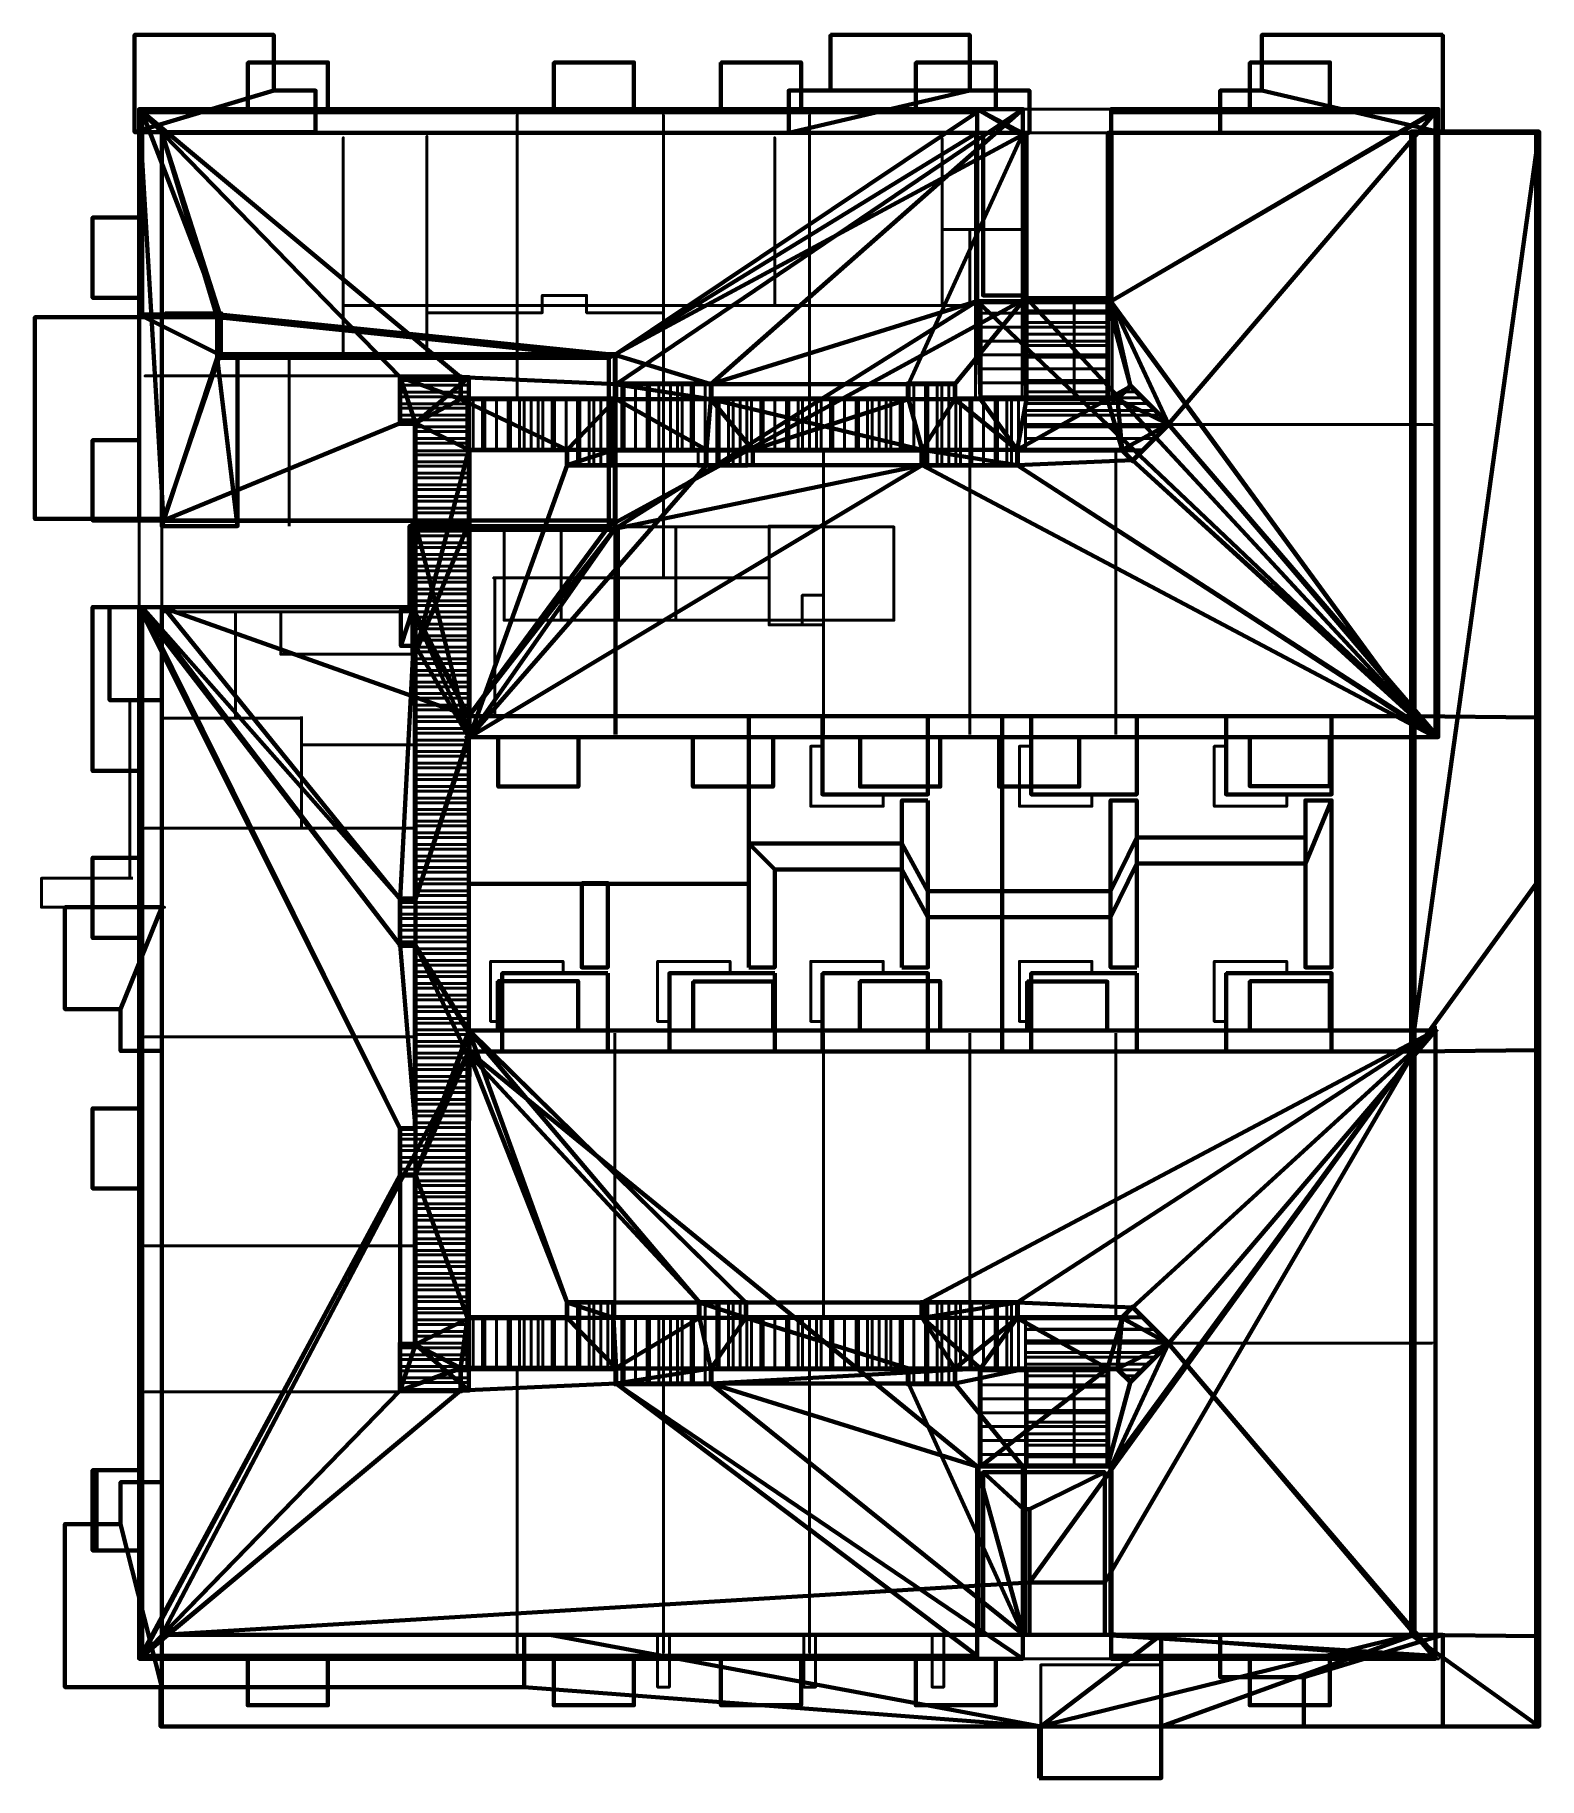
# Model space of a CAD drawing. Header units: metres. Extents: x -101.7 to -49, y 249.3 to 310.4.
import ezdxf

# ---------------------------------------------------------------- set-up
doc = ezdxf.new("R2010")
doc.units = ezdxf.units.M
for name, color, linetype, lineweight in [('Cimentación de muro analítica-1', 11, 'Continuous', 50), ('Muros analíticos', 8, 'Continuous', 13), ('Muros analíticos-1', 253, 'Continuous', 50), ('Muros analíticos-2', 94, 'Continuous', 50), ('Suelos analíticos-1', 55, 'Continuous', 90), ('Suelos analíticos-2', 34, 'Continuous', 90), ('Vigas analíticas', 11, 'Continuous', 50)]:
    doc.layers.add(name, color=color, linetype=linetype, lineweight=lineweight)

msp = doc.modelspace()

# ---------------------------------------------------------------- linework, layer by layer
at = {"layer": 'Cimentación de muro analítica-1'}
for p, q in [((-99.089, 290.347, -1.778), (-99.089, 287.096, -1.778)), ((-97.163, 290.347, -1.778), (-99.089, 290.347, -1.778)), ((-98.281, 287.096, -1.778), (-99.089, 287.096, -1.778)), ((-98.382, 280.851, -1.778), (-98.382, 287.096, -1.778)), ((-98.281, 280.851, -1.778), (-101.479, 280.851, -1.778)), ((-101.479, 280.851, -1.778), (-101.479, 279.835, -1.778)), ((-98.382, 280.948, -0.606), (-98.382, 280.952, -0.606)), ((-97.163, 279.835, -1.778), (-101.479, 279.835, -1.778))]:
    msp.add_line(p, q, dxfattribs=at)
at = {"layer": 'Muros analíticos'}
for p, q in [((-84.804, 307.593, 9.496), (-84.804, 297.679, 9.496)), ((-84.804, 297.679, 6.807), (-84.804, 307.593, 6.807)), ((-84.804, 307.593, 6.807), (-84.804, 307.593, 9.496)), ((-84.804, 307.593, 6.144), (-84.804, 297.679, 6.144)), ((-84.804, 297.679, 3.454), (-84.804, 307.593, 3.454)), ((-84.804, 307.593, 3.454), (-84.804, 307.593, 6.144)), ((-79.683, 307.593, 9.496), (-79.683, 298.211, 9.496)), ((-79.683, 298.211, 6.807), (-79.683, 307.593, 6.807)), ((-79.683, 307.593, 6.807), (-79.683, 307.593, 9.496)), ((-79.683, 307.593, 6.144), (-79.683, 298.211, 6.144)), ((-79.683, 298.211, 3.454), (-79.683, 307.593, 3.454)), ((-79.683, 307.593, 3.454), (-79.683, 307.593, 6.144)), ((-74.562, 307.593, 9.496), (-74.562, 297.679, 9.496)), ((-74.562, 297.679, 6.807), (-74.562, 307.593, 6.807)), ((-74.562, 307.593, 6.807), (-74.562, 307.593, 9.496)), ((-74.562, 307.593, 6.144), (-74.562, 297.679, 6.144)), ((-74.562, 297.679, 3.454), (-74.562, 307.593, 3.454)), ((-74.562, 307.593, 3.454), (-74.562, 307.593, 6.144)), ((-90.9, 300.385, -3.251), (-90.9, 306.796, -3.251)), ((-90.9, 306.796, -3.251), (-90.9, 306.796, -0.356)), ((-90.9, 306.796, -0.356), (-90.9, 299.186, -0.356)), ((-87.974, 300.664, 2.791), (-87.974, 306.85, 2.791)), ((-87.974, 306.85, 2.791), (-87.974, 306.85)), ((-87.974, 306.85), (-87.974, 300.664)), ((-79.683, 298.211, 2.791), (-79.683, 306.85, 2.791)), ((-79.683, 306.85, 2.791), (-79.683, 306.85)), ((-79.683, 306.85), (-79.683, 298.211)), ((-75.782, 306.796, -0.356), (-75.782, 300.919, -0.356)), ((-75.782, 300.919, -3.251), (-75.782, 306.796, -3.251)), ((-75.782, 306.796, -3.251), (-75.782, 306.796, -0.356)), ((-74.562, 297.679, 2.791), (-74.562, 306.85, 2.791)), ((-74.562, 306.85, 2.791), (-74.562, 306.85)), ((-74.562, 306.85), (-74.562, 297.679)), ((-69.919, 303.585, -0.356), (-69.919, 306.772, -0.356)), ((-69.919, 306.772, -0.356), (-69.919, 306.772, -3.251)), ((-69.919, 306.772, -3.251), (-69.919, 303.585, -3.251)), ((-68.745, 306.875, 2.791), (-68.745, 301.015, 2.791)), ((-68.745, 301.015), (-68.745, 306.875)), ((-68.745, 306.875), (-68.745, 306.875, 2.791)), ((-67.12, 300.96, 6.144), (-67.12, 306.964, 6.144)), ((-67.12, 306.964, 6.144), (-67.12, 306.964, 3.454)), ((-67.12, 306.964, 3.454), (-67.12, 300.96, 3.454)), ((-67.003, 301.015, 9.5), (-67.003, 306.964, 9.5)), ((-67.003, 306.964, 9.5), (-67.003, 306.964, 6.807)), ((-67.003, 306.964, 6.807), (-67.003, 301.015, 6.807)), ((-64.083, 306.963, 9.5), (-64.083, 301.015, 9.5)), ((-64.083, 301.015, 6.807), (-64.083, 306.963, 6.807)), ((-64.083, 306.963, 6.807), (-64.083, 306.963, 9.5)), ((-63.961, 306.963, 6.144), (-63.961, 301.015, 6.144)), ((-63.961, 301.015, 3.454), (-63.961, 306.963, 3.454)), ((-63.961, 306.963, 3.454), (-63.961, 306.963, 6.144)), ((-63.961, 306.875, 2.791), (-63.961, 301.015, 2.791)), ((-63.961, 301.015), (-63.961, 306.875)), ((-63.961, 306.875), (-63.961, 306.875, 2.791)), ((-69.919, 303.585, -0.356), (-69.919, 303.585, -3.251)), ((-69.919, 303.585, -3.251), (-68.158, 303.585, -3.251)), ((-66.959, 303.585, -0.356), (-69.919, 303.585, -0.356)), ((-69.919, 303.585, -0.356), (-69.919, 303.585, -3.251)), ((-69.919, 303.585, -3.251), (-69.919, 303.236, -3.251)), ((-69.919, 300.919, -0.356), (-69.919, 303.585, -0.356)), ((-69.919, 303.585, -3.251), (-69.919, 303.585, -0.356)), ((-69.919, 303.236, -3.251), (-69.919, 303.236, -1.016)), ((-69.919, 303.236, -1.016), (-69.919, 301.204, -1.016)), ((-68.954, 300.919, -0.356), (-68.954, 303.585, -0.356)), ((-68.954, 303.585, -0.356), (-68.954, 303.585, -3.251)), ((-68.954, 303.585, -3.251), (-68.954, 300.919, -3.251)), ((-68.158, 303.585, -3.251), (-68.158, 303.585, -1.016)), ((-68.158, 303.585, -1.016), (-67.142, 303.585, -1.016)), ((-67.142, 303.585, -1.016), (-67.142, 303.585, -3.251)), ((-67.142, 303.585, -3.251), (-66.959, 303.585, -3.251)), ((-66.959, 303.585, -3.251), (-66.959, 303.585, -0.356)), ((-83.928, 301.273, 2.791), (-83.928, 301.273, 2.235)), ((-83.928, 301.273, 2.235), (-82.836, 301.273, 2.235)), ((-82.379, 301.273, 2.791), (-83.928, 301.273, 2.791)), ((-83.928, 301.273, 2.791), (-83.928, 300.664, 2.791)), ((-83.928, 300.664), (-83.928, 301.273)), ((-83.928, 301.273), (-83.928, 301.273, 2.791)), ((-82.836, 301.273, 2.235), (-82.836, 301.273)), ((-82.836, 301.273), (-82.379, 301.273)), ((-82.379, 301.273), (-82.379, 301.273, 2.791)), ((-82.379, 301.273, 2.791), (-82.379, 300.664, 2.791)), ((-82.379, 300.664), (-82.379, 301.273)), ((-82.379, 301.273), (-82.379, 301.273, 2.791)), ((-69.919, 301.204, -1.016), (-69.919, 301.204, -3.251)), ((-69.919, 301.204, -3.251), (-69.919, 300.919, -3.251)), ((-97.125, 300.664, 2.791), (-95.167, 300.664, 2.791)), ((-95.167, 300.664), (-97.125, 300.664)), ((-97.125, 300.664), (-97.125, 300.664, 2.791)), ((-95.167, 300.664, 2.791), (-95.167, 300.664)), ((-95.167, 299.242, 2.791), (-95.167, 300.664, 2.791)), ((-95.167, 300.664, 2.791), (-95.167, 300.664)), ((-95.167, 300.664), (-95.167, 299.242)), ((-77.052, 300.919, -3.251), (-90.9, 300.919, -3.251)), ((-90.9, 300.919, -3.251), (-90.9, 300.919, -0.356)), ((-90.9, 300.919, -0.356), (-68.954, 300.919, -0.356)), ((-87.974, 300.664), (-87.974, 300.346)), ((-87.974, 299.242, 2.791), (-87.974, 300.664, 2.791)), ((-87.974, 300.664, 2.791), (-87.974, 300.664)), ((-83.928, 300.664, 2.791), (-87.974, 300.664, 2.791)), ((-87.974, 300.664, 2.791), (-87.974, 300.664)), ((-87.974, 300.664), (-83.928, 300.664)), ((-87.974, 300.664), (-87.974, 300.664, 2.791)), ((-83.928, 300.664), (-83.928, 300.664, 2.791)), ((-83.928, 300.664, 2.791), (-83.928, 300.664)), ((-79.683, 300.664, 2.791), (-82.379, 300.664, 2.791)), ((-82.379, 300.664, 2.791), (-82.379, 300.664)), ((-82.379, 300.664), (-79.683, 300.664)), ((-82.379, 300.664, 2.791), (-82.379, 300.664)), ((-79.683, 300.664), (-79.683, 300.664, 2.791)), ((-76.036, 300.919, -1.016), (-77.052, 300.919, -1.016)), ((-77.052, 300.919, -1.016), (-77.052, 300.919, -3.251)), ((-75.456, 300.919, -3.251), (-76.036, 300.919, -3.251)), ((-76.036, 300.919, -3.251), (-76.036, 300.919, -1.016)), ((-75.782, 300.919, -0.356), (-75.782, 300.919, -3.251)), ((-74.44, 300.919, -1.016), (-75.456, 300.919, -1.016)), ((-75.456, 300.919, -1.016), (-75.456, 300.919, -3.251)), ((-68.954, 300.919, -3.251), (-74.44, 300.919, -3.251)), ((-74.44, 300.919, -3.251), (-74.44, 300.919, -1.016)), ((-69.919, 300.919, -3.251), (-69.919, 300.919, -0.356)), ((-68.954, 300.919, -0.356), (-68.954, 300.919, -3.251)), ((-68.954, 300.919, -3.251), (-68.954, 300.919, -0.356)), ((-68.745, 301.015, 2.791), (-68.745, 301.015)), ((-63.961, 301.015, 3.194), (-68.745, 301.015, 3.194)), ((-68.745, 301.015, 3.194), (-68.745, 301.015)), ((-68.745, 301.015), (-63.961, 301.015)), ((-68.745, 301.015, 2.791), (-68.745, 297.679, 2.791)), ((-68.745, 297.679), (-68.745, 301.015)), ((-68.745, 301.015), (-68.745, 301.015, 2.791)), ((-67.12, 298.771), (-67.12, 301.015)), ((-67.12, 301.015), (-67.12, 301.015, 3.194)), ((-67.12, 301.015, 3.194), (-67.12, 297.679, 3.194)), ((-67.12, 300.96, 3.454), (-67.12, 300.96, 6.144)), ((-67.12, 300.96, 6.144), (-67.12, 297.679, 6.144)), ((-67.12, 297.679, 3.454), (-67.12, 300.96, 3.454)), ((-67.12, 300.96, 3.454), (-67.12, 300.96, 6.144)), ((-63.961, 301.015, 6.547), (-67.003, 301.015, 6.547)), ((-67.003, 301.015, 6.547), (-67.003, 301.015, 3.454)), ((-67.003, 301.015, 3.454), (-63.961, 301.015, 3.454)), ((-64.083, 301.015, 9.5), (-67.003, 301.015, 9.5)), ((-67.003, 301.015, 9.5), (-67.003, 301.015, 6.807)), ((-67.003, 301.015, 6.807), (-64.083, 301.015, 6.807)), ((-67.003, 301.015, 6.807), (-67.003, 301.015, 9.5)), ((-67.003, 300.96, 9.496), (-67.003, 297.679, 9.496)), ((-67.003, 297.679, 6.807), (-67.003, 300.96, 6.807)), ((-67.003, 300.96, 6.807), (-67.003, 300.96, 9.496)), ((-65.296, 301.015, 9.9), (-65.296, 301.015, 6.807)), ((-65.296, 301.015, 6.807), (-65.296, 300.558, 6.807)), ((-65.296, 297.679, 9.9), (-65.296, 301.015, 9.9)), ((-65.296, 301.015, 6.547), (-65.296, 301.015, 3.454)), ((-65.296, 301.015, 3.454), (-65.296, 300.558, 3.454)), ((-65.296, 297.679, 6.547), (-65.296, 301.015, 6.547)), ((-65.296, 300.558, 6.807), (-65.296, 300.558, 8.992)), ((-65.296, 300.558, 8.992), (-65.296, 298.628, 8.992)), ((-65.296, 300.558, 3.454), (-65.296, 300.558, 5.639)), ((-65.296, 300.558, 5.639), (-65.296, 298.628, 5.639)), ((-64.083, 297.679, 9.496), (-64.083, 301.015, 9.496)), ((-64.083, 301.015, 9.496), (-64.083, 301.015, 6.807)), ((-64.083, 301.015, 6.807), (-64.083, 297.679, 6.807)), ((-64.083, 301.015, 6.807), (-64.083, 301.015, 9.5)), ((-64.083, 297.679, 6.144), (-64.083, 301.015, 6.144)), ((-64.083, 301.015, 6.144), (-64.083, 301.015, 3.454)), ((-64.083, 301.015, 3.454), (-64.083, 297.679, 3.454)), ((-64.083, 301.015, 9.5), (-64.083, 301.015, 6.807)), ((-63.961, 301.015), (-63.961, 301.015, 3.194)), ((-63.961, 301.015, 2.791), (-63.961, 301.015)), ((-63.961, 301.015, 3.454), (-63.961, 301.015, 6.547)), ((-63.961, 301.015, 2.791), (-63.961, 297.679, 2.791)), ((-63.961, 297.679), (-63.961, 301.015)), ((-63.961, 301.015), (-63.961, 301.015, 2.791)), ((-63.961, 301.015, 6.144), (-63.961, 301.015, 3.454)), ((-90.9, 299.369, -1.016), (-90.9, 300.385, -1.016)), ((-90.9, 300.385, -1.016), (-90.9, 300.385, -3.251)), ((-87.974, 300.346), (-87.974, 300.346, 2.235)), ((-87.974, 300.346, 2.235), (-87.974, 299.33, 2.235)), ((-90.9, 299.186, -3.251), (-90.9, 299.369, -3.251)), ((-90.9, 299.369, -3.251), (-90.9, 299.369, -1.016)), ((-87.974, 299.33, 2.235), (-87.974, 299.33)), ((-87.974, 299.33), (-87.974, 299.242)), ((-95.167, 299.242), (-95.167, 299.242, 2.791)), ((-81.336, 299.242, 2.791), (-95.167, 299.242, 2.791)), ((-95.167, 299.242, 2.791), (-95.167, 299.242)), ((-95.167, 299.242), (-81.336, 299.242)), ((-92.795, 299.14, -1.3), (-92.795, 293.192, -1.3)), ((-92.795, 293.192, -3.251), (-92.795, 299.14, -3.251)), ((-92.795, 299.14, -3.251), (-92.795, 299.14, -1.3)), ((-90.9, 299.186, -0.356), (-90.9, 299.186, -3.251)), ((-87.974, 299.242), (-87.974, 299.242, 2.791)), ((-81.336, 299.242), (-81.336, 299.242, 2.791)), ((-81.336, 299.242, 3.194), (-81.336, 293.035, 3.194)), ((-81.336, 293.035), (-81.336, 299.242)), ((-81.336, 299.242), (-81.336, 299.242, 3.194)), ((-67.12, 297.755, 2.235), (-67.12, 298.771, 2.235)), ((-67.12, 298.771, 2.235), (-67.12, 298.771)), ((-97.853, 298.455, 9.5), (-88.949, 298.455, 9.5)), ((-88.949, 298.455, 6.807), (-97.853, 298.455, 6.807)), ((-97.853, 298.455, 6.807), (-97.853, 298.455, 9.5)), ((-97.853, 298.455, 6.147), (-88.949, 298.455, 6.147)), ((-88.949, 298.455, 3.454), (-97.853, 298.455, 3.454)), ((-97.853, 298.455, 3.454), (-97.853, 298.455, 6.147)), ((-88.949, 298.455, 9.5), (-88.949, 298.455, 6.807)), ((-88.786, 298.455, 6.807), (-88.949, 298.455, 6.807)), ((-88.949, 298.455, 6.807), (-88.949, 298.455, 9.5)), ((-88.949, 298.455, 9.5), (-86.754, 298.455, 9.5)), ((-88.949, 298.455, 9.5), (-88.949, 298.455, 6.807)), ((-88.949, 298.455, 6.807), (-88.949, 298.353, 6.807)), ((-88.949, 296.748, 9.5), (-88.949, 298.455, 9.5)), ((-88.949, 298.455, 6.147), (-88.949, 298.455, 3.454)), ((-88.786, 298.455, 3.454), (-88.949, 298.455, 3.454)), ((-88.949, 298.455, 3.454), (-88.949, 298.455, 6.147)), ((-88.949, 298.455, 6.147), (-86.754, 298.455, 6.147)), ((-88.949, 298.455, 6.147), (-88.949, 298.455, 3.454)), ((-88.949, 298.455, 3.454), (-88.949, 298.353, 3.454)), ((-88.949, 296.748, 6.147), (-88.949, 298.455, 6.147)), ((-88.949, 298.353, 6.807), (-88.949, 298.353, 9.042)), ((-88.949, 298.353, 9.042), (-88.949, 297.337, 9.042)), ((-88.949, 298.353, 3.454), (-88.949, 298.353, 5.69)), ((-88.949, 298.353, 5.69), (-88.949, 297.337, 5.69)), ((-87.77, 298.455, 9.042), (-88.786, 298.455, 9.042)), ((-88.786, 298.455, 9.042), (-88.786, 298.455, 6.807)), ((-87.77, 298.455, 5.69), (-88.786, 298.455, 5.69)), ((-88.786, 298.455, 5.69), (-88.786, 298.455, 3.454)), ((-86.754, 298.455, 6.807), (-87.77, 298.455, 6.807)), ((-87.77, 298.455, 6.807), (-87.77, 298.455, 9.042)), ((-86.754, 298.455, 3.454), (-87.77, 298.455, 3.454)), ((-87.77, 298.455, 3.454), (-87.77, 298.455, 5.69)), ((-86.754, 297.679, 9.5), (-86.754, 298.455, 9.5)), ((-86.754, 298.455, 9.5), (-86.754, 298.455, 6.807)), ((-86.754, 298.455, 6.807), (-86.754, 297.679, 6.807)), ((-86.754, 298.455, 9.5), (-86.754, 298.455, 6.807)), ((-86.754, 297.679, 6.147), (-86.754, 298.455, 6.147)), ((-86.754, 298.455, 6.147), (-86.754, 298.455, 3.454)), ((-86.754, 298.455, 3.454), (-86.754, 297.679, 3.454)), ((-86.754, 298.455, 6.147), (-86.754, 298.455, 3.454)), ((-80.801, 298.211, 6.807), (-81.39, 298.211, 6.807)), ((-81.39, 298.211, 6.807), (-81.39, 298.211, 9.496)), ((-81.39, 298.211, 9.496), (-77.976, 298.211, 9.496)), ((-81.39, 297.679, 9.496), (-81.39, 298.211, 9.496)), ((-81.39, 298.211, 9.496), (-81.39, 298.211, 6.807)), ((-81.39, 298.211, 6.807), (-81.39, 297.679, 6.807)), ((-80.801, 298.211, 3.454), (-81.336, 298.211, 3.454)), ((-81.336, 298.211, 3.454), (-81.336, 298.211, 6.144)), ((-81.336, 298.211, 6.144), (-77.976, 298.211, 6.144)), ((-81.336, 297.679, 6.144), (-81.336, 298.211, 6.144)), ((-81.336, 298.211, 6.144), (-81.336, 298.211, 3.454)), ((-81.336, 298.211, 3.454), (-81.336, 297.679, 3.454)), ((-79.785, 298.211, 9.042), (-80.801, 298.211, 9.042)), ((-80.801, 298.211, 9.042), (-80.801, 298.211, 6.807)), ((-79.785, 298.211, 5.69), (-80.801, 298.211, 5.69)), ((-80.801, 298.211, 5.69), (-80.801, 298.211, 3.454)), ((-79.581, 298.211, 6.807), (-79.785, 298.211, 6.807)), ((-79.785, 298.211, 6.807), (-79.785, 298.211, 9.042)), ((-79.581, 298.211, 3.454), (-79.785, 298.211, 3.454)), ((-79.785, 298.211, 3.454), (-79.785, 298.211, 5.69)), ((-79.683, 298.211, 9.496), (-79.683, 298.211, 6.807)), ((-79.683, 298.211), (-79.683, 298.211, 2.791)), ((-79.683, 298.211, 2.791), (-79.683, 298.211)), ((-79.683, 298.211), (-79.581, 298.211)), ((-77.976, 298.211, 2.791), (-79.683, 298.211, 2.791)), ((-79.683, 298.211, 6.144), (-79.683, 298.211, 3.454)), ((-78.565, 298.211, 9.042), (-79.581, 298.211, 9.042)), ((-79.581, 298.211, 9.042), (-79.581, 298.211, 6.807)), ((-79.581, 298.211), (-79.581, 298.211, 2.235)), ((-79.581, 298.211, 2.235), (-78.565, 298.211, 2.235)), ((-78.565, 298.211, 5.69), (-79.581, 298.211, 5.69)), ((-79.581, 298.211, 5.69), (-79.581, 298.211, 3.454)), ((-77.976, 298.211, 6.807), (-78.565, 298.211, 6.807)), ((-78.565, 298.211, 6.807), (-78.565, 298.211, 9.042)), ((-78.565, 298.211, 2.235), (-78.565, 298.211)), ((-78.565, 298.211), (-77.976, 298.211)), ((-77.976, 298.211, 3.454), (-78.565, 298.211, 3.454)), ((-78.565, 298.211, 3.454), (-78.565, 298.211, 5.69)), ((-77.976, 298.211, 9.496), (-77.976, 298.211, 6.807)), ((-77.976, 297.679, 9.496), (-77.976, 298.211, 9.496)), ((-77.976, 298.211, 9.496), (-77.976, 298.211, 6.807)), ((-77.976, 298.211, 6.807), (-77.976, 297.679, 6.807)), ((-77.976, 298.211), (-77.976, 298.211, 2.791)), ((-77.976, 298.211, 2.791), (-77.976, 297.679, 2.791)), ((-77.976, 297.679), (-77.976, 298.211)), ((-77.976, 298.211), (-77.976, 298.211, 2.791)), ((-77.976, 298.211, 6.144), (-77.976, 298.211, 3.454)), ((-77.976, 297.679, 6.144), (-77.976, 298.211, 6.144)), ((-77.976, 298.211, 6.144), (-77.976, 298.211, 3.454)), ((-77.976, 298.211, 3.454), (-77.976, 297.679, 3.454)), ((-70.554, 298.211, 6.807), (-71.143, 298.211, 6.807)), ((-71.143, 298.211, 6.807), (-71.143, 298.211, 9.5)), ((-71.143, 298.211, 9.5), (-69.436, 298.211, 9.5)), ((-71.143, 298.211, 9.5), (-71.143, 297.679, 9.5)), ((-71.143, 297.679, 6.807), (-71.143, 298.211, 6.807)), ((-71.143, 298.211, 6.807), (-71.143, 298.211, 9.5)), ((-70.554, 298.211, 3.454), (-71.143, 298.211, 3.454)), ((-71.143, 298.211, 3.454), (-71.143, 298.211, 6.147)), ((-71.143, 298.211, 6.147), (-69.436, 298.211, 6.147)), ((-71.143, 298.211, 6.147), (-71.143, 297.679, 6.147)), ((-71.143, 297.679, 3.454), (-71.143, 298.211, 3.454)), ((-71.143, 298.211, 3.454), (-71.143, 298.211, 6.147)), ((-70.554, 298.211), (-71.143, 298.211)), ((-71.143, 298.211), (-71.143, 298.211, 2.692)), ((-71.143, 298.211, 2.692), (-69.436, 298.211, 2.692)), ((-71.143, 298.211, 2.692), (-71.143, 297.679, 2.692)), ((-71.143, 297.679), (-71.143, 298.211)), ((-71.143, 298.211), (-71.143, 298.211, 2.692)), ((-69.538, 298.211, 9.042), (-70.554, 298.211, 9.042)), ((-70.554, 298.211, 9.042), (-70.554, 298.211, 6.807)), ((-69.538, 298.211, 5.69), (-70.554, 298.211, 5.69)), ((-70.554, 298.211, 5.69), (-70.554, 298.211, 3.454)), ((-69.538, 298.211, 2.235), (-70.554, 298.211, 2.235)), ((-70.554, 298.211, 2.235), (-70.554, 298.211)), ((-69.436, 298.211, 6.807), (-69.538, 298.211, 6.807)), ((-69.538, 298.211, 6.807), (-69.538, 298.211, 9.042)), ((-69.436, 298.211, 3.454), (-69.538, 298.211, 3.454)), ((-69.538, 298.211, 3.454), (-69.538, 298.211, 5.69)), ((-69.436, 298.211), (-69.538, 298.211)), ((-69.538, 298.211), (-69.538, 298.211, 2.235)), ((-69.436, 297.679, 9.496), (-69.436, 298.211, 9.496)), ((-69.436, 298.211, 9.496), (-69.436, 298.211, 6.807)), ((-69.436, 298.211, 6.807), (-69.436, 297.679, 6.807)), ((-69.436, 298.211, 9.5), (-69.436, 298.211, 6.807)), ((-69.436, 297.679, 6.144), (-69.436, 298.211, 6.144)), ((-69.436, 298.211, 6.144), (-69.436, 298.211, 3.454)), ((-69.436, 298.211, 3.454), (-69.436, 297.679, 3.454)), ((-69.436, 298.211, 6.147), (-69.436, 298.211, 3.454)), ((-69.436, 297.679, 2.689), (-69.436, 298.211, 2.689)), ((-69.436, 298.211, 2.689), (-69.436, 298.211)), ((-69.436, 298.211), (-69.436, 297.679)), ((-69.436, 298.211, 2.692), (-69.436, 298.211)), ((-65.296, 298.628, 8.992), (-65.296, 298.628, 6.807)), ((-65.296, 298.628, 6.807), (-65.296, 297.679, 6.807)), ((-65.296, 298.628, 5.639), (-65.296, 298.628, 3.454)), ((-65.296, 298.628, 3.454), (-65.296, 297.679, 3.454)), ((-63.323, 298.152, 9.496), (-64.083, 297.392, 9.496)), ((-64.083, 297.392, 6.807), (-63.323, 298.152, 6.807)), ((-63.319, 298.149, 2.791), (-63.961, 297.507, 2.791)), ((-63.961, 297.507), (-63.373, 298.095)), ((-63.323, 298.152, 6.144), (-63.796, 297.679, 6.144)), ((-63.796, 297.679, 3.454), (-63.323, 298.152, 3.454)), ((-63.373, 298.095), (-63.319, 298.149)), ((-62.967, 297.797, 6.807), (-63.323, 298.152, 6.807)), ((-63.323, 298.152, 6.807), (-63.323, 298.152, 9.496)), ((-63.323, 298.152, 9.496), (-61.918, 296.748, 9.496)), ((-63.323, 298.152, 6.807), (-63.323, 298.152, 9.496)), ((-62.967, 297.797, 3.454), (-63.323, 298.152, 3.454)), ((-63.323, 298.152, 3.454), (-63.323, 298.152, 6.144)), ((-63.323, 298.152, 6.144), (-61.918, 296.748, 6.144)), ((-63.323, 298.152, 3.454), (-63.323, 298.152, 6.144)), ((-63.319, 298.149, 2.791), (-63.319, 298.149, 2.235)), ((-63.319, 298.149, 2.235), (-62.547, 297.377, 2.235)), ((-61.918, 296.748, 2.791), (-63.319, 298.149, 2.791)), ((-63.319, 298.149), (-63.319, 298.149, 2.235)), ((-63.319, 298.149, 2.235), (-63.319, 298.149, 2.791)), ((-86.754, 297.679, 9.5), (-84.804, 297.679, 9.5)), ((-84.804, 297.679, 6.807), (-86.754, 297.679, 6.807)), ((-86.754, 297.679, 6.807), (-86.754, 297.679, 9.5)), ((-86.754, 297.679, 6.807), (-86.754, 297.679, 9.5)), ((-86.754, 297.679, 6.147), (-84.804, 297.679, 6.147)), ((-84.804, 297.679, 3.454), (-86.754, 297.679, 3.454)), ((-86.754, 297.679, 3.454), (-86.754, 297.679, 6.147)), ((-86.754, 297.679, 3.454), (-86.754, 297.679, 6.147)), ((-84.804, 297.679, 9.496), (-84.804, 297.679, 6.807)), ((-84.804, 297.679, 9.5), (-84.804, 297.679, 6.807)), ((-81.39, 297.679, 9.496), (-84.804, 297.679, 9.496)), ((-84.804, 297.679, 9.496), (-84.804, 297.679, 6.807)), ((-84.804, 297.679, 6.807), (-81.39, 297.679, 6.807)), ((-84.804, 297.679, 6.144), (-84.804, 297.679, 3.454)), ((-81.336, 297.679, 6.144), (-84.804, 297.679, 6.144)), ((-84.804, 297.679, 6.144), (-84.804, 297.679, 3.454)), ((-84.804, 297.679, 3.454), (-81.336, 297.679, 3.454)), ((-84.804, 297.679, 6.147), (-84.804, 297.679, 3.454)), ((-81.39, 297.679, 6.807), (-81.39, 297.679, 9.496)), ((-81.39, 297.679, 6.807), (-81.39, 297.679, 9.496)), ((-81.336, 297.679, 3.454), (-81.336, 297.679, 6.144)), ((-81.336, 297.679, 3.454), (-81.336, 297.679, 6.144)), ((-71.143, 297.679, 9.496), (-77.976, 297.679, 9.496)), ((-77.976, 297.679, 9.496), (-77.976, 297.679, 6.807)), ((-77.976, 297.679, 6.807), (-71.143, 297.679, 6.807)), ((-77.976, 297.679, 6.807), (-77.976, 297.679, 9.496)), ((-77.976, 297.679, 2.791), (-77.976, 297.679)), ((-71.143, 297.679, 6.144), (-77.976, 297.679, 6.144)), ((-77.976, 297.679, 6.144), (-77.976, 297.679, 3.454)), ((-77.976, 297.679, 3.454), (-71.143, 297.679, 3.454)), ((-77.976, 297.679, 3.454), (-77.976, 297.679, 6.144)), ((-71.143, 297.679, 2.791), (-77.976, 297.679, 2.791)), ((-77.976, 297.679, 2.791), (-77.976, 297.679)), ((-77.976, 297.679), (-71.143, 297.679)), ((-74.562, 297.679, 9.496), (-74.562, 297.679, 6.807)), ((-74.562, 297.679), (-74.562, 297.679, 2.791)), ((-74.562, 297.679, 6.144), (-74.562, 297.679, 3.454)), ((-71.143, 297.679, 6.807), (-71.143, 297.679, 9.496)), ((-71.143, 297.679, 9.5), (-71.143, 297.679, 6.807)), ((-71.143, 297.679, 3.454), (-71.143, 297.679, 6.144)), ((-71.143, 297.679, 6.147), (-71.143, 297.679, 3.454)), ((-71.143, 297.679, 2.692), (-71.143, 297.679)), ((-71.143, 297.679), (-71.143, 297.679, 2.791)), ((-69.512, 297.679, 9.496), (-69.08, 297.679, 9.496)), ((-69.08, 297.679, 6.807), (-69.512, 297.679, 6.807)), ((-69.512, 297.679, 6.807), (-69.512, 297.679, 9.496)), ((-69.512, 297.679, 6.144), (-69.08, 297.679, 6.144)), ((-69.08, 297.679, 3.454), (-69.512, 297.679, 3.454)), ((-69.512, 297.679, 3.454), (-69.512, 297.679, 6.144)), ((-69.512, 297.679, 2.689), (-69.08, 297.679, 2.689)), ((-69.08, 297.679), (-69.512, 297.679)), ((-69.512, 297.679), (-69.512, 297.679, 2.689)), ((-67.003, 297.679, 9.496), (-69.436, 297.679, 9.496)), ((-69.436, 297.679, 9.496), (-69.436, 297.679, 6.807)), ((-69.436, 297.679, 6.807), (-67.003, 297.679, 6.807)), ((-69.436, 297.679, 6.807), (-69.436, 297.679, 9.496)), ((-68.745, 297.679, 2.791), (-69.436, 297.679, 2.791)), ((-69.436, 297.679, 2.791), (-69.436, 297.679)), ((-69.436, 297.679), (-68.745, 297.679)), ((-67.12, 297.679, 6.144), (-69.436, 297.679, 6.144)), ((-69.436, 297.679, 6.144), (-69.436, 297.679, 3.454)), ((-69.436, 297.679, 3.454), (-67.12, 297.679, 3.454)), ((-69.436, 297.679, 3.454), (-69.436, 297.679, 6.144)), ((-69.436, 297.679), (-69.436, 297.679, 2.689)), ((-69.08, 297.679, 9.496), (-69.08, 297.679, 6.807)), ((-69.08, 297.679, 6.144), (-69.08, 297.679, 3.454)), ((-69.08, 297.679, 2.689), (-69.08, 297.679)), ((-68.745, 297.679, 2.791), (-68.745, 297.679)), ((-68.745, 297.679), (-68.745, 297.679, 2.791)), ((-67.12, 297.679), (-67.12, 297.755)), ((-67.12, 297.755), (-67.12, 297.755, 2.235)), ((-67.12, 297.679, 3.194), (-67.12, 297.679)), ((-64.159, 297.679, 3.194), (-67.12, 297.679, 3.194)), ((-67.12, 297.679, 3.194), (-67.12, 297.679)), ((-67.12, 297.679), (-64.159, 297.679)), ((-67.12, 297.679, 6.144), (-67.12, 297.679, 3.454)), ((-67.12, 297.679, 3.454), (-67.12, 297.679, 6.144)), ((-67.003, 297.679, 9.496), (-67.003, 297.679, 6.807)), ((-67.003, 297.679, 6.807), (-67.003, 297.679, 9.496)), ((-65.296, 297.679, 6.807), (-65.296, 297.679, 9.9)), ((-64.159, 297.679, 9.9), (-65.296, 297.679, 9.9)), ((-65.296, 297.679, 9.9), (-65.296, 297.679, 6.807)), ((-65.296, 297.679, 6.807), (-64.159, 297.679, 6.807)), ((-65.296, 297.679, 3.454), (-65.296, 297.679, 6.547)), ((-64.083, 297.679, 6.547), (-65.296, 297.679, 6.547)), ((-65.296, 297.679, 6.547), (-65.296, 297.679, 3.454)), ((-65.296, 297.679, 3.454), (-64.083, 297.679, 3.454)), ((-64.159, 297.679), (-64.159, 297.679, 3.194)), ((-64.159, 297.679, 6.807), (-64.159, 297.679, 9.9)), ((-64.083, 297.679, 6.807), (-64.083, 297.679, 9.496)), ((-63.796, 297.679, 9.496), (-64.083, 297.679, 9.496)), ((-64.083, 297.679, 9.496), (-64.083, 297.679, 6.807)), ((-64.083, 297.679, 6.807), (-63.796, 297.679, 6.807)), ((-64.083, 297.679, 3.454), (-64.083, 297.679, 6.144)), ((-63.796, 297.679, 6.144), (-64.083, 297.679, 6.144)), ((-64.083, 297.679, 6.144), (-64.083, 297.679, 3.454)), ((-64.083, 297.679, 3.454), (-63.796, 297.679, 3.454)), ((-64.083, 297.679, 3.454), (-64.083, 297.679, 6.547)), ((-63.961, 297.679, 2.791), (-63.961, 297.679)), ((-63.789, 297.679, 2.791), (-63.961, 297.679, 2.791)), ((-63.961, 297.679, 2.791), (-63.961, 297.679)), ((-63.961, 297.679), (-63.789, 297.679)), ((-63.961, 297.507, 2.791), (-63.961, 297.507)), ((-63.796, 297.679, 6.807), (-63.796, 297.679, 9.496)), ((-63.796, 297.679, 3.454), (-63.796, 297.679, 6.144)), ((-63.796, 297.679, 6.144), (-63.796, 297.679, 3.454)), ((-63.789, 297.679), (-63.789, 297.679, 2.791)), ((-62.249, 297.079, 9.042), (-62.967, 297.797, 9.042)), ((-62.967, 297.797, 9.042), (-62.967, 297.797, 6.807)), ((-62.249, 297.079, 5.69), (-62.967, 297.797, 5.69)), ((-62.967, 297.797, 5.69), (-62.967, 297.797, 3.454)), ((-88.949, 297.337, 9.042), (-88.949, 297.337, 6.807)), ((-88.949, 297.337, 6.807), (-88.949, 296.748, 6.807)), ((-88.949, 297.337, 5.69), (-88.949, 297.337, 3.454)), ((-88.949, 297.337, 3.454), (-88.949, 296.748, 3.454)), ((-64.083, 297.392, 9.496), (-64.083, 297.392, 6.807)), ((-62.547, 297.377, 2.235), (-62.547, 297.377)), ((-62.547, 297.377), (-61.918, 296.748)), ((-61.918, 296.748, 6.807), (-62.249, 297.079, 6.807)), ((-62.249, 297.079, 6.807), (-62.249, 297.079, 9.042)), ((-61.918, 296.748, 3.454), (-62.249, 297.079, 3.454)), ((-62.249, 297.079, 3.454), (-62.249, 297.079, 5.69)), ((-88.949, 296.748, 6.807), (-88.949, 296.748, 9.5)), ((-88.949, 296.748, 9.5), (-88.417, 296.748, 9.5)), ((-88.417, 296.748, 6.807), (-88.949, 296.748, 6.807)), ((-88.949, 296.748, 6.807), (-88.949, 296.748, 9.5)), ((-88.949, 296.748, 3.454), (-88.949, 296.748, 6.147)), ((-88.949, 296.748, 6.147), (-88.417, 296.748, 6.147)), ((-88.417, 296.748, 3.454), (-88.949, 296.748, 3.454)), ((-88.949, 296.748, 3.454), (-88.949, 296.748, 6.147)), ((-88.417, 296.748, 9.496), (-88.417, 293.349, 9.496)), ((-88.417, 293.349, 6.807), (-88.417, 296.748, 6.807)), ((-88.417, 296.748, 6.807), (-88.417, 296.748, 9.496)), ((-88.417, 296.748, 9.5), (-88.417, 296.748, 6.807)), ((-88.417, 296.748, 6.144), (-88.417, 293.349, 6.144)), ((-88.417, 293.349, 3.454), (-88.417, 296.748, 3.454)), ((-88.417, 296.748, 3.454), (-88.417, 296.748, 6.144)), ((-88.417, 296.748, 6.147), (-88.417, 296.748, 3.454)), ((-61.93, 296.76, 9.496), (-63.249, 295.441, 9.496)), ((-61.93, 296.76, 6.144), (-63.249, 295.441, 6.144)), ((-63.249, 295.441, 2.791), (-61.942, 296.748, 2.791)), ((-62.975, 295.715, 9.042), (-62.257, 296.433, 9.042)), ((-62.975, 295.715, 5.69), (-62.257, 296.433, 5.69)), ((-61.942, 296.748), (-62.459, 296.231)), ((-62.257, 296.433, 6.807), (-61.93, 296.76, 6.807)), ((-62.257, 296.433, 3.454), (-61.93, 296.76, 3.454)), ((-62.257, 296.433, 9.042), (-62.257, 296.433, 6.807)), ((-62.257, 296.433, 5.69), (-62.257, 296.433, 3.454)), ((-61.942, 296.748, 2.791), (-61.942, 296.748)), ((-61.942, 296.748, 2.791), (-53.488, 296.748, 2.791)), ((-53.488, 296.748), (-61.942, 296.748)), ((-61.942, 296.748), (-61.942, 296.748, 2.791)), ((-61.93, 296.76, 6.807), (-61.93, 296.76, 9.496)), ((-61.93, 296.76, 3.454), (-61.93, 296.76, 6.144)), ((-61.918, 296.748, 9.496), (-52.735, 296.748, 9.496)), ((-52.735, 296.748, 6.807), (-61.918, 296.748, 6.807)), ((-61.918, 296.748, 6.807), (-61.918, 296.748, 9.496)), ((-61.918, 296.748, 9.496), (-61.918, 296.748, 6.807)), ((-61.918, 296.748), (-61.918, 296.748, 2.791)), ((-61.918, 296.748, 6.144), (-52.735, 296.748, 6.144)), ((-52.735, 296.748, 3.454), (-61.918, 296.748, 3.454)), ((-61.918, 296.748, 3.454), (-61.918, 296.748, 6.144)), ((-61.918, 296.748, 6.144), (-61.918, 296.748, 3.454)), ((-53.488, 296.748, 2.791), (-53.488, 296.748)), ((-52.735, 296.748, 9.496), (-52.735, 296.748, 6.807)), ((-52.735, 296.748, 6.144), (-52.735, 296.748, 3.454)), ((-86.51, 285.886, 9.496), (-86.51, 295.824, 9.496)), ((-86.51, 295.824, 9.496), (-86.51, 295.824, 6.807)), ((-86.51, 295.824, 6.807), (-86.51, 285.886, 6.807)), ((-86.51, 295.824, 9.496), (-83.097, 295.824, 9.496)), ((-83.097, 295.824, 6.807), (-86.51, 295.824, 6.807)), ((-86.51, 295.824, 6.807), (-86.51, 295.824, 9.496)), ((-86.51, 285.886, 6.144), (-86.51, 295.824, 6.144)), ((-86.51, 295.824, 6.144), (-86.51, 295.824, 3.454)), ((-86.51, 295.824, 3.454), (-86.51, 285.886, 3.454)), ((-86.51, 295.824, 6.144), (-83.097, 295.824, 6.144)), ((-83.097, 295.824, 3.454), (-86.51, 295.824, 3.454)), ((-86.51, 295.824, 3.454), (-86.51, 295.824, 6.144)), ((-83.021, 295.824, 9.496), (-83.453, 295.824, 9.496)), ((-83.453, 295.824, 9.496), (-83.453, 295.824, 6.807)), ((-83.453, 295.824, 6.807), (-83.021, 295.824, 6.807)), ((-83.021, 295.824, 6.144), (-83.453, 295.824, 6.144)), ((-83.453, 295.824, 6.144), (-83.453, 295.824, 3.454)), ((-83.453, 295.824, 3.454), (-83.021, 295.824, 3.454)), ((-83.097, 295.824, 9.496), (-83.097, 295.824, 6.807)), ((-83.097, 295.824, 9.496), (-83.097, 295.285, 9.496)), ((-83.097, 295.285, 6.807), (-83.097, 295.824, 6.807)), ((-83.097, 295.824, 6.807), (-83.097, 295.824, 9.496)), ((-83.097, 295.824, 6.144), (-83.097, 295.824, 3.454)), ((-83.097, 295.824, 6.144), (-83.097, 295.285, 6.144)), ((-83.097, 295.285, 3.454), (-83.097, 295.824, 3.454)), ((-83.097, 295.824, 3.454), (-83.097, 295.824, 6.144)), ((-83.021, 295.824, 6.807), (-83.021, 295.824, 9.496)), ((-83.021, 295.824, 3.454), (-83.021, 295.824, 6.144)), ((-81.39, 295.817, 9.496), (-81.39, 285.884, 9.496)), ((-81.39, 285.884, 6.807), (-81.39, 295.817, 6.807)), ((-81.39, 295.817, 6.807), (-81.39, 295.817, 9.496)), ((-81.39, 295.817, 9.496), (-78.464, 295.817, 9.496)), ((-78.464, 295.817, 6.807), (-81.39, 295.817, 6.807)), ((-81.39, 295.817, 6.807), (-81.39, 295.817, 9.496)), ((-81.39, 295.285, 9.5), (-81.39, 295.817, 9.5)), ((-81.39, 295.817, 9.5), (-81.39, 295.817, 6.807)), ((-81.39, 295.817, 6.807), (-81.39, 295.285, 6.807)), ((-81.336, 295.817, 6.144), (-81.336, 285.884, 6.144)), ((-81.336, 285.884, 3.454), (-81.336, 295.817, 3.454)), ((-81.336, 295.817, 3.454), (-81.336, 295.817, 6.144)), ((-81.336, 295.817, 6.144), (-78.464, 295.817, 6.144)), ((-78.464, 295.817, 3.454), (-81.336, 295.817, 3.454)), ((-81.336, 295.817, 3.454), (-81.336, 295.817, 6.144)), ((-81.336, 295.285, 6.147), (-81.336, 295.741, 6.147)), ((-81.336, 295.741, 6.147), (-81.336, 295.741, 3.454)), ((-81.336, 295.741, 3.454), (-81.336, 295.285, 3.454)), ((-79.734, 295.817, 2.791), (-78.708, 295.817, 2.791)), ((-78.708, 295.817), (-79.734, 295.817)), ((-79.734, 295.817), (-79.734, 295.817, 2.791)), ((-79.683, 291.383, 2.791), (-79.683, 295.868, 2.791)), ((-79.683, 295.868, 2.791), (-79.683, 295.868)), ((-79.683, 295.868), (-79.683, 291.383)), ((-74.075, 295.817, 2.791), (-78.708, 295.817, 2.791)), ((-78.708, 295.817, 2.791), (-78.708, 295.817)), ((-78.708, 295.817), (-74.075, 295.817)), ((-78.708, 295.817, 2.791), (-78.708, 295.817)), ((-78.464, 295.817, 9.496), (-78.464, 295.817, 6.807)), ((-78.464, 295.285, 9.5), (-78.464, 295.817, 9.5)), ((-78.464, 295.817, 9.5), (-78.464, 295.817, 6.807)), ((-78.464, 295.817, 6.807), (-78.464, 295.285, 6.807)), ((-78.464, 295.817, 6.144), (-78.464, 295.817, 3.454)), ((-78.464, 295.285, 6.147), (-78.464, 295.817, 6.147)), ((-78.464, 295.817, 6.147), (-78.464, 295.817, 3.454)), ((-78.464, 295.817, 3.454), (-78.464, 295.285, 3.454)), ((-76.833, 295.817, 9.496), (-76.401, 295.817, 9.496)), ((-76.401, 295.817, 6.807), (-76.833, 295.817, 6.807)), ((-76.833, 295.817, 6.807), (-76.833, 295.817, 9.496)), ((-76.833, 295.817, 6.144), (-76.401, 295.817, 6.144)), ((-76.401, 295.817, 3.454), (-76.833, 295.817, 3.454)), ((-76.833, 295.817, 3.454), (-76.833, 295.817, 6.144)), ((-76.757, 295.817, 9.5), (-70.661, 295.817, 9.5)), ((-70.661, 295.817, 6.807), (-76.757, 295.817, 6.807)), ((-76.757, 295.817, 6.807), (-76.757, 295.817, 9.5)), ((-76.757, 295.817, 9.496), (-76.757, 295.285, 9.496)), ((-76.757, 295.285, 6.807), (-76.757, 295.817, 6.807)), ((-76.757, 295.817, 6.807), (-76.757, 295.817, 9.496)), ((-76.757, 295.817, 6.147), (-70.661, 295.817, 6.147)), ((-70.661, 295.817, 3.454), (-76.757, 295.817, 3.454)), ((-76.757, 295.817, 3.454), (-76.757, 295.817, 6.147)), ((-76.757, 295.817, 6.144), (-76.757, 295.285, 6.144)), ((-76.757, 295.285, 3.454), (-76.757, 295.817, 3.454)), ((-76.757, 295.817, 3.454), (-76.757, 295.817, 6.144)), ((-76.401, 295.817, 9.496), (-76.401, 295.817, 6.807)), ((-76.401, 295.817, 6.144), (-76.401, 295.817, 3.454)), ((-74.075, 286.646, 2.791), (-74.075, 295.817, 2.791)), ((-74.075, 295.817, 2.791), (-74.075, 295.817)), ((-74.075, 295.817), (-74.075, 286.646)), ((-74.075, 295.817, 9.5), (-74.075, 285.886, 9.5)), ((-74.075, 285.886, 6.807), (-74.075, 295.817, 6.807)), ((-74.075, 295.817, 6.807), (-74.075, 295.817, 9.5)), ((-70.661, 295.817, 2.791), (-74.075, 295.817, 2.791)), ((-74.075, 295.817, 2.791), (-74.075, 295.817)), ((-74.075, 295.817), (-70.661, 295.817)), ((-74.075, 295.817, 6.147), (-74.075, 285.886, 6.147)), ((-74.075, 285.886, 3.454), (-74.075, 295.817, 3.454)), ((-74.075, 295.817, 3.454), (-74.075, 295.817, 6.147)), ((-74.075, 295.817), (-74.075, 295.817, 2.791)), ((-70.661, 295.817, 9.5), (-70.661, 295.817, 6.807)), ((-70.661, 295.817, 9.496), (-70.661, 295.285, 9.496)), ((-70.661, 295.285, 6.807), (-70.661, 295.817, 6.807)), ((-70.661, 295.817, 6.807), (-70.661, 295.817, 9.496)), ((-70.661, 295.817), (-70.661, 295.817, 2.791)), ((-70.661, 295.817, 6.147), (-70.661, 295.817, 3.454)), ((-70.661, 295.817, 6.144), (-70.661, 295.285, 6.144)), ((-70.661, 295.285, 3.454), (-70.661, 295.817, 3.454)), ((-70.661, 295.817, 3.454), (-70.661, 295.817, 6.144)), ((-70.661, 295.817, 2.689), (-70.661, 295.285, 2.689)), ((-70.661, 295.285), (-70.661, 295.817)), ((-70.661, 295.817), (-70.661, 295.817, 2.689)), ((-67.247, 295.824, 9.5), (-63.633, 295.824, 9.5)), ((-63.633, 295.824, 6.807), (-67.247, 295.824, 6.807)), ((-67.247, 295.824, 6.807), (-67.247, 295.824, 9.5)), ((-67.247, 295.824, 9.496), (-67.247, 295.285, 9.496)), ((-67.247, 295.285, 6.807), (-67.247, 295.824, 6.807)), ((-67.247, 295.824, 6.807), (-67.247, 295.824, 9.496)), ((-67.247, 295.824, 6.147), (-63.633, 295.824, 6.147)), ((-63.633, 295.824, 3.454), (-67.247, 295.824, 3.454)), ((-67.247, 295.824, 3.454), (-67.247, 295.824, 6.147)), ((-67.247, 295.824, 6.144), (-67.247, 295.285, 6.144)), ((-67.247, 295.285, 3.454), (-67.247, 295.824, 3.454)), ((-67.247, 295.824, 3.454), (-67.247, 295.824, 6.144)), ((-63.626, 295.817, 2.791), (-67.247, 295.817, 2.791)), ((-67.247, 295.817, 2.791), (-67.247, 295.817)), ((-67.247, 295.817), (-63.626, 295.817)), ((-67.247, 295.817, 2.689), (-67.247, 295.285, 2.689)), ((-67.247, 295.285), (-67.247, 295.817)), ((-67.247, 295.817), (-67.247, 295.817, 2.689)), ((-63.833, 295.824, 9.5), (-63.833, 285.884, 9.5)), ((-63.833, 285.884, 6.807), (-63.833, 295.824, 6.807)), ((-63.833, 295.824, 6.807), (-63.833, 295.824, 9.5)), ((-63.833, 295.824, 6.147), (-63.833, 285.884, 6.147)), ((-63.833, 285.884, 3.454), (-63.833, 295.824, 3.454)), ((-63.833, 295.824, 3.454), (-63.833, 295.824, 6.147)), ((-63.833, 295.817, 2.791), (-63.833, 286.653, 2.791)), ((-63.833, 286.653), (-63.833, 295.817)), ((-63.833, 295.817), (-63.833, 295.817, 2.791)), ((-63.633, 295.824, 9.5), (-63.633, 295.824, 6.807)), ((-63.633, 295.824, 9.496), (-63.249, 295.441, 9.496)), ((-63.249, 295.441, 6.807), (-63.633, 295.824, 6.807)), ((-63.633, 295.824, 6.807), (-63.633, 295.824, 9.496)), ((-63.633, 295.824, 6.147), (-63.633, 295.824, 3.454)), ((-63.633, 295.824, 6.144), (-63.249, 295.441, 6.144)), ((-63.249, 295.441, 3.454), (-63.633, 295.824, 3.454)), ((-63.633, 295.824, 3.454), (-63.633, 295.824, 6.144)), ((-63.626, 295.817), (-63.626, 295.817, 2.791)), ((-63.626, 295.817), (-63.626, 295.817, 2.791)), ((-63.626, 295.817, 2.791), (-63.249, 295.441, 2.791)), ((-63.249, 295.441), (-63.626, 295.817)), ((-63.249, 295.441, 6.807), (-62.975, 295.715, 6.807)), ((-63.249, 295.441, 3.454), (-62.975, 295.715, 3.454)), ((-62.459, 296.231, 2.235), (-63.177, 295.512, 2.235)), ((-62.975, 295.715, 6.807), (-62.975, 295.715, 9.042)), ((-62.975, 295.715, 3.454), (-62.975, 295.715, 5.69)), ((-62.459, 296.231), (-62.459, 296.231, 2.235)), ((-83.097, 295.285, 9.496), (-83.097, 295.285, 6.807)), ((-83.097, 295.285, 9.5), (-83.097, 295.285, 6.807)), ((-83.097, 295.285, 6.807), (-82.995, 295.285, 6.807)), ((-81.39, 295.285, 9.5), (-83.097, 295.285, 9.5)), ((-83.097, 295.285, 6.144), (-83.097, 295.285, 3.454)), ((-83.097, 295.285, 6.147), (-83.097, 295.285, 3.454)), ((-83.097, 295.285, 3.454), (-82.995, 295.285, 3.454)), ((-81.336, 295.285, 6.147), (-83.097, 295.285, 6.147)), ((-82.995, 295.285, 6.807), (-82.995, 295.285, 9.042)), ((-82.995, 295.285, 9.042), (-81.979, 295.285, 9.042)), ((-82.995, 295.285, 3.454), (-82.995, 295.285, 5.69)), ((-82.995, 295.285, 5.69), (-81.979, 295.285, 5.69)), ((-81.979, 295.285, 9.042), (-81.979, 295.285, 6.807)), ((-81.979, 295.285, 6.807), (-81.39, 295.285, 6.807)), ((-81.979, 295.285, 5.69), (-81.979, 295.285, 3.454)), ((-81.979, 295.285, 3.454), (-81.336, 295.285, 3.454)), ((-81.39, 295.285, 6.807), (-81.39, 295.285, 9.5)), ((-81.39, 295.285, 6.807), (-81.39, 295.285, 9.5)), ((-81.336, 295.285, 3.454), (-81.336, 295.285, 6.147)), ((-81.336, 295.285, 3.454), (-81.336, 295.285, 6.147)), ((-77.874, 295.285, 6.807), (-78.464, 295.285, 6.807)), ((-78.464, 295.285, 6.807), (-78.464, 295.285, 9.5)), ((-78.464, 295.285, 9.5), (-76.757, 295.285, 9.5)), ((-78.464, 295.285, 6.807), (-78.464, 295.285, 9.5)), ((-77.874, 295.285, 3.454), (-78.464, 295.285, 3.454)), ((-78.464, 295.285, 3.454), (-78.464, 295.285, 6.147)), ((-78.464, 295.285, 6.147), (-76.757, 295.285, 6.147)), ((-78.464, 295.285, 3.454), (-78.464, 295.285, 6.147)), ((-76.858, 295.285, 9.042), (-77.874, 295.285, 9.042)), ((-77.874, 295.285, 9.042), (-77.874, 295.285, 6.807)), ((-76.858, 295.285, 5.69), (-77.874, 295.285, 5.69)), ((-77.874, 295.285, 5.69), (-77.874, 295.285, 3.454)), ((-76.757, 295.285, 6.807), (-76.858, 295.285, 6.807)), ((-76.858, 295.285, 6.807), (-76.858, 295.285, 9.042)), ((-76.757, 295.285, 3.454), (-76.858, 295.285, 3.454)), ((-76.858, 295.285, 3.454), (-76.858, 295.285, 5.69)), ((-76.757, 295.285, 9.496), (-76.757, 295.285, 6.807)), ((-76.757, 295.285, 9.5), (-76.757, 295.285, 6.807)), ((-76.757, 295.285, 6.144), (-76.757, 295.285, 3.454)), ((-76.757, 295.285, 6.147), (-76.757, 295.285, 3.454)), ((-70.072, 295.285, 6.807), (-70.661, 295.285, 6.807)), ((-70.661, 295.285, 6.807), (-70.661, 295.285, 9.496)), ((-70.661, 295.285, 9.496), (-67.247, 295.285, 9.496)), ((-70.661, 295.285, 9.496), (-70.661, 295.285, 6.807)), ((-70.072, 295.285, 3.454), (-70.661, 295.285, 3.454)), ((-70.661, 295.285, 3.454), (-70.661, 295.285, 6.144)), ((-70.661, 295.285, 6.144), (-67.247, 295.285, 6.144)), ((-70.661, 295.285, 6.144), (-70.661, 295.285, 3.454)), ((-70.072, 295.285), (-70.661, 295.285)), ((-70.661, 295.285), (-70.661, 295.285, 2.689)), ((-70.661, 295.285, 2.689), (-67.247, 295.285, 2.689)), ((-70.661, 295.285, 2.689), (-70.661, 295.285)), ((-69.056, 295.285, 9.042), (-70.072, 295.285, 9.042)), ((-70.072, 295.285, 9.042), (-70.072, 295.285, 6.807)), ((-69.056, 295.285, 5.69), (-70.072, 295.285, 5.69)), ((-70.072, 295.285, 5.69), (-70.072, 295.285, 3.454)), ((-69.056, 295.285, 2.235), (-70.072, 295.285, 2.235)), ((-70.072, 295.285, 2.235), (-70.072, 295.285)), ((-68.852, 295.285, 6.807), (-69.056, 295.285, 6.807)), ((-69.056, 295.285, 6.807), (-69.056, 295.285, 9.042)), ((-68.852, 295.285, 3.454), (-69.056, 295.285, 3.454)), ((-69.056, 295.285, 3.454), (-69.056, 295.285, 5.69)), ((-68.852, 295.285), (-69.056, 295.285)), ((-69.056, 295.285), (-69.056, 295.285, 2.235)), ((-68.954, 295.285, 9.5), (-68.954, 285.884, 9.5)), ((-68.954, 285.884, 6.807), (-68.954, 295.285, 6.807)), ((-68.954, 295.285, 6.807), (-68.954, 295.285, 9.5)), ((-68.954, 295.285, 2.791), (-68.954, 286.646, 2.791)), ((-68.954, 286.646), (-68.954, 295.285)), ((-68.954, 295.285), (-68.954, 295.285, 2.791)), ((-68.954, 295.285, 6.147), (-68.954, 285.884, 6.147)), ((-68.954, 285.884, 3.454), (-68.954, 295.285, 3.454)), ((-68.954, 295.285, 3.454), (-68.954, 295.285, 6.147)), ((-67.836, 295.285, 9.042), (-68.852, 295.285, 9.042)), ((-68.852, 295.285, 9.042), (-68.852, 295.285, 6.807)), ((-67.836, 295.285, 5.69), (-68.852, 295.285, 5.69)), ((-68.852, 295.285, 5.69), (-68.852, 295.285, 3.454)), ((-67.836, 295.285, 2.235), (-68.852, 295.285, 2.235)), ((-68.852, 295.285, 2.235), (-68.852, 295.285)), ((-67.247, 295.285, 6.807), (-67.836, 295.285, 6.807)), ((-67.836, 295.285, 6.807), (-67.836, 295.285, 9.042)), ((-67.247, 295.285, 3.454), (-67.836, 295.285, 3.454)), ((-67.836, 295.285, 3.454), (-67.836, 295.285, 5.69)), ((-67.247, 295.285), (-67.836, 295.285)), ((-67.836, 295.285), (-67.836, 295.285, 2.235)), ((-67.247, 295.285, 9.496), (-67.247, 295.285, 6.807)), ((-67.247, 295.285, 9.496), (-67.247, 295.285, 6.807)), ((-67.247, 295.285, 6.144), (-67.247, 295.285, 3.454)), ((-67.247, 295.285, 6.144), (-67.247, 295.285, 3.454)), ((-67.247, 295.285, 2.689), (-67.247, 295.285)), ((-67.247, 295.285, 2.689), (-67.247, 295.285)), ((-63.177, 295.512), (-63.249, 295.441)), ((-63.249, 295.441, 9.496), (-63.249, 295.441, 6.807)), ((-63.249, 295.441, 9.496), (-63.249, 295.441, 6.807)), ((-63.249, 295.441), (-63.249, 295.441, 2.791)), ((-63.249, 295.441, 2.791), (-63.249, 295.441)), ((-63.249, 295.441, 6.144), (-63.249, 295.441, 3.454)), ((-63.249, 295.441, 6.144), (-63.249, 295.441, 3.454)), ((-63.177, 295.512, 2.235), (-63.177, 295.512)), ((-88.417, 293.349, 9.5), (-97.214, 293.349, 9.5)), ((-97.214, 293.349, 9.5), (-97.214, 293.349, 6.807)), ((-97.214, 293.349, 6.807), (-88.417, 293.349, 6.807)), ((-88.417, 293.349, 6.144), (-97.214, 293.349, 6.144)), ((-97.214, 293.349, 6.144), (-97.214, 293.349, 3.454)), ((-97.214, 293.349, 3.454), (-88.417, 293.349, 3.454)), ((-88.417, 293.349, 9.496), (-88.417, 293.349, 6.807)), ((-88.417, 293.349, 6.807), (-88.417, 293.349, 9.5)), ((-88.417, 293.349, 3.454), (-88.417, 293.349, 6.144)), ((-88.417, 290.19, 6.547), (-88.417, 293.349, 6.547)), ((-88.417, 293.349, 6.547), (-88.417, 293.349, 3.454)), ((-88.417, 293.349, 3.454), (-88.417, 292.374, 3.454)), ((-88.417, 290.19, 10.109), (-88.417, 293.349, 10.109)), ((-88.417, 293.349, 10.109), (-88.417, 293.349, 6.807)), ((-88.417, 293.349, 6.807), (-88.417, 292.374, 6.807)), ((-88.417, 293.349, 6.144), (-88.417, 293.349, 3.454)), ((-92.795, 293.192, -1.3), (-92.795, 293.192, -3.251)), ((-88.417, 291.991, 2.762), (-88.417, 293.035, 2.762)), ((-88.417, 293.035, 2.762), (-88.417, 293.035)), ((-88.417, 293.035), (-88.417, 292.374)), ((-81.336, 293.035, 2.791), (-88.417, 293.035, 2.791)), ((-88.417, 293.035, 2.791), (-88.417, 293.035)), ((-88.417, 293.035), (-81.336, 293.035)), ((-85.265, 293.09, -0.356), (-85.265, 289.889, -0.356)), ((-85.265, 289.889, -3.251), (-85.265, 293.09, -3.251)), ((-85.265, 293.09, -3.251), (-85.265, 293.09, -0.356)), ((-83.268, 289.889, -0.356), (-83.268, 293.09, -0.356)), ((-83.268, 293.09, -0.356), (-83.268, 293.09, -3.251)), ((-83.268, 293.09, -3.251), (-83.268, 289.889, -3.251)), ((-81.391, 293.162, -3.251), (-77.488, 293.162, -3.251)), ((-71.609, 293.162, -0.356), (-81.391, 293.162, -0.356)), ((-81.391, 293.162, -0.356), (-81.391, 293.162, -3.251)), ((-81.336, 293.035), (-81.336, 293.035, 2.791)), ((-81.336, 293.035, 3.194), (-81.336, 293.035)), ((-81.262, 293.162, -0.356), (-81.262, 289.889, -0.356)), ((-81.262, 289.889, -3.251), (-81.262, 293.162, -3.251)), ((-81.262, 293.162, -3.251), (-81.262, 293.162, -0.356)), ((-79.255, 289.889, -0.356), (-79.255, 293.162, -0.356)), ((-79.255, 293.162, -0.356), (-79.255, 293.162, -3.251)), ((-79.255, 293.162, -3.251), (-79.255, 289.889, -3.251)), ((-77.488, 293.162, -3.251), (-77.488, 293.162, -1.092)), ((-77.488, 293.162, -1.092), (-73.78, 293.162, -1.092)), ((-75.98, 293.192, 2.791), (-74.075, 293.192, 2.791)), ((-74.075, 293.192), (-75.98, 293.192)), ((-75.98, 293.192), (-75.98, 293.192, 2.791)), ((-75.98, 292.45), (-75.98, 293.192)), ((-75.98, 293.192), (-75.98, 293.192, 2.791)), ((-75.98, 293.192, 2.791), (-75.98, 289.728, 2.791)), ((-74.075, 293.192, 2.791), (-74.075, 293.192)), ((-73.78, 293.162, -1.092), (-73.78, 293.162, -3.251)), ((-73.78, 293.162, -3.251), (-71.609, 293.162, -3.251)), ((-71.609, 293.162, -3.251), (-71.609, 293.162, -0.356)), ((-71.609, 289.889, -0.356), (-71.609, 293.162, -0.356)), ((-71.609, 293.162, -0.356), (-71.609, 293.162, -3.251)), ((-71.609, 293.162, -3.251), (-71.609, 289.889, -3.251)), ((-88.417, 292.374), (-88.417, 292.374, 2.21)), ((-88.417, 292.374, 2.21), (-88.417, 291.003, 2.21)), ((-88.417, 292.374, 3.454), (-88.417, 292.374, 5.664)), ((-88.417, 292.374, 5.664), (-88.417, 291.003, 5.664)), ((-88.417, 292.374, 6.807), (-88.417, 292.374, 9.017)), ((-88.417, 292.374, 9.017), (-88.417, 291.003, 9.017)), ((-88.417, 290.19, 3.194), (-88.417, 291.991, 3.194)), ((-88.417, 291.991, 3.194), (-88.417, 291.991, 2.762)), ((-75.98, 291.536, 2.134), (-75.98, 292.45, 2.134)), ((-75.98, 292.45, 2.134), (-75.98, 292.45)), ((-79.683, 291.383, 2.791), (-85.646, 291.383, 2.791)), ((-85.646, 291.383, 2.791), (-85.646, 291.383)), ((-85.646, 291.383), (-79.683, 291.383)), ((-75.98, 291.383, 2.791), (-79.759, 291.383, 2.791)), ((-79.759, 291.383, 2.791), (-79.759, 291.383)), ((-79.759, 291.383), (-75.98, 291.383)), ((-79.683, 291.383), (-79.683, 291.383, 2.791)), ((-79.683, 291.383), (-79.683, 291.383, 2.791)), ((-75.98, 291.536), (-75.98, 291.536, 2.134)), ((-75.98, 291.226), (-75.98, 291.536)), ((-75.98, 291.383), (-75.98, 291.383, 2.791)), ((-88.417, 291.003, 2.21), (-88.417, 291.003)), ((-88.417, 291.003), (-88.417, 290.19)), ((-88.417, 291.003, 5.664), (-88.417, 291.003, 3.454)), ((-88.417, 291.003, 3.454), (-88.417, 290.19, 3.454)), ((-88.417, 291.003, 9.017), (-88.417, 291.003, 6.807)), ((-88.417, 291.003, 6.807), (-88.417, 290.19, 6.807)), ((-85.595, 291.333, 2.845), (-85.595, 286.551, 2.845)), ((-85.595, 286.551), (-85.595, 291.333)), ((-85.595, 291.333), (-85.595, 291.333, 2.845)), ((-75.98, 290.312, 2.134), (-75.98, 291.226, 2.134)), ((-75.98, 291.226, 2.134), (-75.98, 291.226)), ((-74.075, 290.769, 2.791), (-74.821, 290.769, 2.791)), ((-74.821, 290.769, 2.791), (-74.821, 290.769)), ((-74.821, 290.769), (-74.075, 290.769)), ((-74.821, 289.728, 2.791), (-74.821, 290.769, 2.791)), ((-74.821, 290.769, 2.791), (-74.821, 290.769)), ((-74.821, 290.769), (-74.821, 290.642)), ((-74.075, 290.769), (-74.075, 290.769, 2.791)), ((-97.214, 290.19, 9.5), (-88.417, 290.19, 9.5)), ((-92.634, 290.19, 6.807), (-97.214, 290.19, 6.807)), ((-97.214, 290.19, 6.807), (-97.214, 290.19, 9.5)), ((-97.214, 290.19, 6.144), (-88.417, 290.19, 6.144)), ((-92.634, 290.19, 3.454), (-97.214, 290.19, 3.454)), ((-97.214, 290.19, 3.454), (-97.214, 290.19, 6.144)), ((-97.125, 290.19, 2.791), (-88.417, 290.19, 2.791)), ((-92.634, 290.19), (-97.125, 290.19)), ((-97.125, 290.19), (-97.125, 290.19, 2.791)), ((-94.684, 286.516, 2.791), (-94.684, 290.19, 2.791)), ((-94.684, 290.19, 2.791), (-94.684, 290.19)), ((-94.684, 290.19), (-94.684, 286.516)), ((-93.094, 290.19, 9.496), (-93.094, 288.701, 9.496)), ((-93.094, 288.701, 6.807), (-93.094, 290.19, 6.807)), ((-93.094, 290.19, 6.807), (-93.094, 290.19, 9.496)), ((-93.094, 290.19, 6.144), (-93.094, 288.701, 6.144)), ((-93.094, 288.701, 3.454), (-93.094, 290.19, 3.454)), ((-93.094, 290.19, 3.454), (-93.094, 290.19, 6.144)), ((-91.618, 290.19, 9.042), (-92.634, 290.19, 9.042)), ((-92.634, 290.19, 9.042), (-92.634, 290.19, 6.807)), ((-91.618, 290.19, 2.235), (-92.634, 290.19, 2.235)), ((-92.634, 290.19, 2.235), (-92.634, 290.19)), ((-91.618, 290.19, 5.69), (-92.634, 290.19, 5.69)), ((-92.634, 290.19, 5.69), (-92.634, 290.19, 3.454)), ((-88.417, 290.19, 6.807), (-91.618, 290.19, 6.807)), ((-91.618, 290.19, 6.807), (-91.618, 290.19, 9.042)), ((-88.417, 290.19), (-91.618, 290.19)), ((-91.618, 290.19), (-91.618, 290.19, 2.235)), ((-88.417, 290.19, 3.454), (-91.618, 290.19, 3.454)), ((-91.618, 290.19, 3.454), (-91.618, 290.19, 5.69)), ((-88.417, 290.19, 9.5), (-88.417, 290.19, 6.807)), ((-88.417, 290.19), (-88.417, 290.19, 3.194)), ((-88.417, 290.19, 2.791), (-88.417, 290.19)), ((-88.417, 290.19, 6.144), (-88.417, 290.19, 3.454)), ((-88.417, 290.19, 3.454), (-88.417, 290.19, 6.547)), ((-88.417, 290.19, 6.807), (-88.417, 290.19, 10.109)), ((-75.98, 289.728), (-75.98, 290.312)), ((-75.98, 290.312), (-75.98, 290.312, 2.134)), ((-74.821, 290.642), (-74.821, 290.642, 2.134)), ((-74.821, 290.642, 2.134), (-74.821, 289.88, 2.134)), ((-85.265, 289.889, -0.356), (-85.265, 289.889, -3.251)), ((-84.386, 289.889, -3.251), (-85.265, 289.889, -3.251)), ((-85.265, 289.889, -3.251), (-85.265, 289.889, -0.356)), ((-85.265, 289.889, -0.356), (-71.609, 289.889, -0.356)), ((-83.37, 289.889, -1.016), (-84.386, 289.889, -1.016)), ((-84.386, 289.889, -1.016), (-84.386, 289.889, -3.251)), ((-82.379, 289.889, -3.251), (-83.37, 289.889, -3.251)), ((-83.37, 289.889, -3.251), (-83.37, 289.889, -1.016)), ((-83.268, 289.889, -3.251), (-83.268, 289.889, -0.356)), ((-81.363, 289.889, -1.016), (-82.379, 289.889, -1.016)), ((-82.379, 289.889, -1.016), (-82.379, 289.889, -3.251)), ((-80.373, 289.889, -3.251), (-81.363, 289.889, -3.251)), ((-81.363, 289.889, -3.251), (-81.363, 289.889, -1.016)), ((-81.262, 289.889, -0.356), (-81.262, 289.889, -3.251)), ((-79.357, 289.889, -1.016), (-80.373, 289.889, -1.016)), ((-80.373, 289.889, -1.016), (-80.373, 289.889, -3.251)), ((-79.001, 289.889, -3.251), (-79.357, 289.889, -3.251)), ((-79.357, 289.889, -3.251), (-79.357, 289.889, -1.016)), ((-79.255, 289.889, -3.251), (-79.255, 289.889, -0.356)), ((-77.985, 289.889, -1.016), (-79.001, 289.889, -1.016)), ((-79.001, 289.889, -1.016), (-79.001, 289.889, -3.251)), ((-71.609, 289.889, -3.251), (-77.985, 289.889, -3.251)), ((-77.985, 289.889, -3.251), (-77.985, 289.889, -1.016)), ((-74.075, 289.728, 2.791), (-75.98, 289.728, 2.791)), ((-75.98, 289.728, 2.791), (-75.98, 289.728)), ((-75.98, 289.728), (-74.075, 289.728)), ((-75.98, 289.728, 2.791), (-75.98, 289.728)), ((-74.821, 289.88), (-74.821, 289.728)), ((-74.821, 289.88, 2.134), (-74.821, 289.88)), ((-74.821, 289.728), (-74.821, 289.728, 2.791)), ((-74.075, 289.728), (-74.075, 289.728, 2.791)), ((-71.609, 289.889, -0.356), (-71.609, 289.889, -3.251)), ((-71.609, 289.889, -3.251), (-71.609, 289.889, -0.356)), ((-92.779, 288.701, 6.807), (-93.094, 288.701, 6.807)), ((-93.094, 288.701, 6.807), (-93.094, 288.701, 9.496)), ((-93.094, 288.701, 9.496), (-88.417, 288.701, 9.496)), ((-93.094, 288.701, 9.496), (-93.094, 288.701, 6.807)), ((-92.779, 288.701, 3.454), (-93.094, 288.701, 3.454)), ((-93.094, 288.701, 3.454), (-93.094, 288.701, 6.144)), ((-93.094, 288.701, 6.144), (-88.417, 288.701, 6.144)), ((-93.094, 288.701, 6.144), (-93.094, 288.701, 3.454)), ((-91.763, 288.701, 9.042), (-92.779, 288.701, 9.042)), ((-92.779, 288.701, 9.042), (-92.779, 288.701, 6.807)), ((-91.763, 288.701, 5.69), (-92.779, 288.701, 5.69)), ((-92.779, 288.701, 5.69), (-92.779, 288.701, 3.454)), ((-88.417, 288.701, 6.807), (-91.763, 288.701, 6.807)), ((-91.763, 288.701, 6.807), (-91.763, 288.701, 9.042)), ((-88.417, 288.701, 3.454), (-91.763, 288.701, 3.454)), ((-91.763, 288.701, 3.454), (-91.763, 288.701, 5.69)), ((-88.417, 288.701, 9.496), (-88.417, 288.701, 6.807)), ((-88.417, 288.701, 9.496), (-88.417, 280.167, 9.496)), ((-88.417, 280.167, 6.807), (-88.417, 288.701, 6.807)), ((-88.417, 288.701, 6.807), (-88.417, 288.701, 9.496)), ((-88.417, 288.701, 6.144), (-88.417, 288.701, 3.454)), ((-88.417, 288.701, 6.144), (-88.417, 280.167, 6.144)), ((-88.417, 280.167, 3.454), (-88.417, 288.701, 3.454)), ((-88.417, 288.701, 3.454), (-88.417, 288.701, 6.144)), ((-94.684, 286.516), (-94.684, 286.516, 2.791)), ((-92.363, 282.605, 2.791), (-92.363, 286.516, 2.791)), ((-92.363, 286.516, 2.791), (-92.363, 286.516)), ((-92.363, 286.516), (-92.363, 282.605)), ((-85.595, 286.551, 2.845), (-85.595, 286.551)), ((-74.075, 286.646), (-74.075, 286.646, 2.791)), ((-68.954, 286.646, 2.791), (-68.954, 286.646)), ((-63.833, 286.653, 2.791), (-63.833, 286.653)), ((-92.363, 286.465, 2.791), (-97.191, 286.465, 2.791)), ((-97.191, 286.465, 2.791), (-97.191, 286.465)), ((-97.191, 286.465), (-92.363, 286.465)), ((-92.363, 286.465), (-92.363, 286.465, 2.791)), ((-86.51, 285.886, 6.807), (-86.51, 285.886, 9.496)), ((-86.51, 285.886, 3.454), (-86.51, 285.886, 6.144)), ((-81.39, 285.884, 9.496), (-81.39, 285.884, 6.807)), ((-81.336, 285.884, 6.144), (-81.336, 285.884, 3.454)), ((-74.075, 285.886, 9.5), (-74.075, 285.886, 6.807)), ((-74.075, 285.886, 6.147), (-74.075, 285.886, 3.454)), ((-68.954, 285.884, 9.5), (-68.954, 285.884, 6.807)), ((-68.954, 285.884, 6.147), (-68.954, 285.884, 3.454)), ((-63.833, 285.884, 9.5), (-63.833, 285.884, 6.807)), ((-63.833, 285.884, 6.147), (-63.833, 285.884, 3.454)), ((-88.417, 285.531, 2.791), (-92.363, 285.531, 2.791)), ((-92.363, 285.531, 2.791), (-92.363, 285.531)), ((-92.363, 285.531), (-88.417, 285.531)), ((-88.417, 285.531), (-88.417, 285.531, 2.791)), ((-88.417, 285.531, 2.791), (-88.417, 285.531)), ((-88.417, 285.531), (-88.417, 285.43)), ((-88.417, 280.167, 2.791), (-88.417, 285.531, 2.791)), ((-88.417, 285.43), (-88.417, 285.43, 2.235)), ((-88.417, 285.43, 2.235), (-88.417, 284.414, 2.235)), ((-88.417, 284.414, 2.235), (-88.417, 284.414)), ((-88.417, 284.414), (-88.417, 280.167)), ((-97.853, 282.605, 9.496), (-88.417, 282.605, 9.496)), ((-88.417, 282.605, 6.807), (-97.853, 282.605, 6.807)), ((-97.853, 282.605, 6.807), (-97.853, 282.605, 9.496)), ((-97.853, 282.605, 6.144), (-88.417, 282.605, 6.144)), ((-88.417, 282.605, 3.454), (-97.853, 282.605, 3.454)), ((-97.853, 282.605, 3.454), (-97.853, 282.605, 6.144)), ((-97.097, 282.605, 2.791), (-88.417, 282.605, 2.791)), ((-88.417, 282.605), (-97.097, 282.605)), ((-97.097, 282.605), (-97.097, 282.605, 2.791)), ((-92.363, 282.605), (-92.363, 282.605, 2.791)), ((-88.417, 282.605, 2.791), (-88.417, 282.605)), ((-88.417, 282.605, 9.496), (-88.417, 282.605, 6.807)), ((-88.417, 282.605, 6.144), (-88.417, 282.605, 3.454)), ((-88.949, 279.578, 6.807), (-88.949, 280.167, 6.807)), ((-88.949, 280.167, 6.807), (-88.949, 280.167, 9.5)), ((-88.949, 280.167, 9.5), (-88.949, 278.46, 9.5)), ((-88.949, 280.167, 9.5), (-88.417, 280.167, 9.5)), ((-88.417, 280.167, 6.807), (-88.949, 280.167, 6.807)), ((-88.949, 280.167, 6.807), (-88.949, 280.167, 9.5)), ((-88.949, 279.578), (-88.949, 280.167)), ((-88.949, 280.167), (-88.949, 280.167, 2.692)), ((-88.949, 280.167, 2.692), (-88.949, 278.46, 2.692)), ((-88.949, 280.167, 2.692), (-88.417, 280.167, 2.692)), ((-88.417, 280.167), (-88.949, 280.167)), ((-88.949, 280.167), (-88.949, 280.167, 2.692)), ((-88.949, 279.578, 3.454), (-88.949, 280.167, 3.454)), ((-88.949, 280.167, 3.454), (-88.949, 280.167, 6.147)), ((-88.949, 280.167, 6.147), (-88.949, 278.46, 6.147)), ((-88.949, 280.167, 6.147), (-88.417, 280.167, 6.147)), ((-88.417, 280.167, 3.454), (-88.949, 280.167, 3.454)), ((-88.949, 280.167, 3.454), (-88.949, 280.167, 6.147)), ((-88.417, 280.167), (-88.417, 280.167, 2.791)), ((-88.417, 280.167, 9.496), (-88.417, 280.167, 6.807)), ((-88.417, 280.167, 9.5), (-88.417, 280.167, 6.807)), ((-88.417, 280.167, 2.692), (-88.417, 280.167)), ((-88.417, 280.167, 6.144), (-88.417, 280.167, 3.454)), ((-88.417, 280.167, 6.147), (-88.417, 280.167, 3.454)), ((-88.949, 278.562, 9.042), (-88.949, 279.578, 9.042)), ((-88.949, 279.578, 9.042), (-88.949, 279.578, 6.807)), ((-88.949, 278.562, 2.235), (-88.949, 279.578, 2.235)), ((-88.949, 279.578, 2.235), (-88.949, 279.578)), ((-88.949, 278.562, 5.69), (-88.949, 279.578, 5.69)), ((-88.949, 279.578, 5.69), (-88.949, 279.578, 3.454)), ((-88.949, 278.46, 6.807), (-88.949, 278.562, 6.807)), ((-88.949, 278.562, 6.807), (-88.949, 278.562, 9.042)), ((-88.949, 278.46), (-88.949, 278.562)), ((-88.949, 278.562), (-88.949, 278.562, 2.235)), ((-88.949, 278.46, 3.454), (-88.949, 278.562, 3.454)), ((-88.949, 278.562, 3.454), (-88.949, 278.562, 5.69)), ((-88.417, 278.46, 9.496), (-88.949, 278.46, 9.496)), ((-88.949, 278.46, 9.496), (-88.949, 278.46, 6.807)), ((-88.949, 278.46, 6.807), (-88.417, 278.46, 6.807)), ((-88.949, 278.46, 9.5), (-88.949, 278.46, 6.807)), ((-88.417, 278.46, 2.689), (-88.949, 278.46, 2.689)), ((-88.949, 278.46, 2.689), (-88.949, 278.46)), ((-88.949, 278.46), (-88.417, 278.46)), ((-88.949, 278.46, 2.692), (-88.949, 278.46)), ((-88.417, 278.46, 6.144), (-88.949, 278.46, 6.144)), ((-88.949, 278.46, 6.144), (-88.949, 278.46, 3.454)), ((-88.949, 278.46, 3.454), (-88.417, 278.46, 3.454)), ((-88.949, 278.46, 6.147), (-88.949, 278.46, 3.454)), ((-88.417, 278.536, 9.496), (-88.417, 278.104, 9.496)), ((-88.417, 278.104, 6.807), (-88.417, 278.536, 6.807)), ((-88.417, 278.536, 6.807), (-88.417, 278.536, 9.496)), ((-88.417, 278.536, 2.689), (-88.417, 278.104, 2.689)), ((-88.417, 278.104), (-88.417, 278.536)), ((-88.417, 278.536), (-88.417, 278.536, 2.689)), ((-88.417, 278.536, 6.144), (-88.417, 278.104, 6.144)), ((-88.417, 278.104, 3.454), (-88.417, 278.536, 3.454)), ((-88.417, 278.536, 3.454), (-88.417, 278.536, 6.144)), ((-88.417, 272.12, 2.791), (-88.417, 278.46, 2.791)), ((-88.417, 278.46, 2.791), (-88.417, 278.46)), ((-88.417, 278.46), (-88.417, 272.12)), ((-88.417, 278.46, 9.496), (-88.417, 272.12, 9.496)), ((-88.417, 272.12, 6.807), (-88.417, 278.46, 6.807)), ((-88.417, 278.46, 6.807), (-88.417, 278.46, 9.496)), ((-88.417, 278.46, 6.807), (-88.417, 278.46, 9.496)), ((-88.417, 278.46), (-88.417, 278.46, 2.689)), ((-88.417, 278.46, 6.144), (-88.417, 272.12, 6.144)), ((-88.417, 272.12, 3.454), (-88.417, 278.46, 3.454)), ((-88.417, 278.46, 3.454), (-88.417, 278.46, 6.144)), ((-88.417, 278.46, 3.454), (-88.417, 278.46, 6.144)), ((-88.417, 278.104, 9.496), (-88.417, 278.104, 6.807)), ((-88.417, 278.104, 2.689), (-88.417, 278.104)), ((-88.417, 278.104, 6.144), (-88.417, 278.104, 3.454)), ((-97.853, 275.29, 9.496), (-88.417, 275.29, 9.496)), ((-88.417, 275.29, 6.807), (-97.853, 275.29, 6.807)), ((-97.853, 275.29, 6.807), (-97.853, 275.29, 9.496)), ((-97.853, 275.29, 6.144), (-88.417, 275.29, 6.144)), ((-88.417, 275.29, 3.454), (-97.853, 275.29, 3.454)), ((-97.853, 275.29, 3.454), (-97.853, 275.29, 6.144)), ((-97.097, 275.29, 2.791), (-88.417, 275.29, 2.791)), ((-88.417, 275.29), (-97.097, 275.29)), ((-97.097, 275.29), (-97.097, 275.29, 2.791)), ((-88.417, 275.29, 2.791), (-88.417, 275.29)), ((-88.417, 275.29, 9.496), (-88.417, 275.29, 6.807)), ((-88.417, 275.29, 6.144), (-88.417, 275.29, 3.454)), ((-86.51, 275.423, 6.144), (-86.51, 265.485, 6.144)), ((-86.51, 265.485, 3.454), (-86.51, 275.423, 3.454)), ((-86.51, 275.423, 3.454), (-86.51, 275.423, 6.144)), ((-86.51, 275.423, 9.496), (-86.51, 265.485, 9.496)), ((-86.51, 265.485, 6.807), (-86.51, 275.423, 6.807)), ((-86.51, 275.423, 6.807), (-86.51, 275.423, 9.496)), ((-81.39, 265.492, 6.144), (-81.39, 275.425, 6.144)), ((-81.39, 275.425, 6.144), (-81.39, 275.425, 3.454)), ((-81.39, 275.425, 3.454), (-81.39, 265.492, 3.454)), ((-81.39, 265.492, 9.496), (-81.39, 275.425, 9.496)), ((-81.39, 275.425, 9.496), (-81.39, 275.425, 6.807)), ((-81.39, 275.425, 6.807), (-81.39, 265.492, 6.807)), ((-74.075, 265.492, 6.147), (-74.075, 275.423, 6.147)), ((-74.075, 275.423, 6.147), (-74.075, 275.423, 3.454)), ((-74.075, 275.423, 3.454), (-74.075, 265.492, 3.454)), ((-74.075, 265.492, 9.5), (-74.075, 275.423, 9.5)), ((-74.075, 275.423, 9.5), (-74.075, 275.423, 6.807)), ((-74.075, 275.423, 6.807), (-74.075, 265.492, 6.807)), ((-68.954, 266.024, 6.147), (-68.954, 275.425, 6.147)), ((-68.954, 275.425, 6.147), (-68.954, 275.425, 3.454)), ((-68.954, 275.425, 3.454), (-68.954, 266.024, 3.454)), ((-68.954, 266.024, 9.5), (-68.954, 275.425, 9.5)), ((-68.954, 275.425, 9.5), (-68.954, 275.425, 6.807)), ((-68.954, 275.425, 6.807), (-68.954, 266.024, 6.807)), ((-63.833, 265.485, 6.147), (-63.833, 275.425, 6.147)), ((-63.833, 275.425, 6.147), (-63.833, 275.425, 3.454)), ((-63.833, 275.425, 3.454), (-63.833, 265.485, 3.454)), ((-63.833, 265.485, 9.5), (-63.833, 275.425, 9.5)), ((-63.833, 275.425, 9.5), (-63.833, 275.425, 6.807)), ((-63.833, 275.425, 6.807), (-63.833, 265.485, 6.807)), ((-86.51, 274.663, 2.826), (-86.51, 265.492, 2.826)), ((-86.51, 265.492), (-86.51, 274.663)), ((-86.51, 274.663), (-86.51, 274.663, 2.826)), ((-81.39, 265.492, 2.791), (-81.39, 274.663, 2.791)), ((-81.39, 274.663, 2.791), (-81.39, 274.663)), ((-81.39, 274.663), (-81.39, 265.492)), ((-74.075, 265.492, 2.791), (-74.075, 274.663, 2.791)), ((-74.075, 274.663, 2.791), (-74.075, 274.663)), ((-74.075, 274.663), (-74.075, 265.492)), ((-68.954, 266.024, 2.791), (-68.954, 274.663, 2.791)), ((-68.954, 274.663, 2.791), (-68.954, 274.663)), ((-68.954, 274.663), (-68.954, 266.024)), ((-63.833, 265.492, 2.791), (-63.833, 274.656, 2.791)), ((-63.833, 274.656, 2.791), (-63.833, 274.656)), ((-63.833, 274.656), (-63.833, 265.492)), ((-88.417, 272.044, 9.496), (-88.417, 272.476, 9.496)), ((-88.417, 272.476, 9.496), (-88.417, 272.476, 6.807)), ((-88.417, 272.476, 6.807), (-88.417, 272.044, 6.807)), ((-88.417, 272.044, 2.689), (-88.417, 272.476, 2.689)), ((-88.417, 272.476, 2.689), (-88.417, 272.476)), ((-88.417, 272.476), (-88.417, 272.044)), ((-88.417, 272.044, 6.144), (-88.417, 272.476, 6.144)), ((-88.417, 272.476, 6.144), (-88.417, 272.476, 3.454)), ((-88.417, 272.476, 3.454), (-88.417, 272.044, 3.454)), ((-88.417, 272.12, 9.496), (-88.949, 272.12, 9.496)), ((-88.949, 272.12, 9.496), (-88.949, 272.12, 6.807)), ((-88.949, 272.12, 6.807), (-88.417, 272.12, 6.807)), ((-88.949, 272.12, 9.5), (-88.949, 272.12, 6.807)), ((-88.949, 272.12, 6.807), (-88.949, 272.018, 6.807)), ((-88.949, 270.413, 9.5), (-88.949, 272.12, 9.5)), ((-88.417, 272.12, 2.689), (-88.949, 272.12, 2.689)), ((-88.949, 272.12, 2.689), (-88.949, 272.12)), ((-88.949, 272.12), (-88.417, 272.12)), ((-88.949, 272.12, 2.692), (-88.949, 272.12)), ((-88.949, 272.12), (-88.949, 272.018)), ((-88.949, 270.413, 2.692), (-88.949, 272.12, 2.692)), ((-88.417, 272.12, 6.144), (-88.949, 272.12, 6.144)), ((-88.949, 272.12, 6.144), (-88.949, 272.12, 3.454)), ((-88.949, 272.12, 3.454), (-88.417, 272.12, 3.454)), ((-88.949, 272.12, 6.147), (-88.949, 272.12, 3.454)), ((-88.949, 272.12, 3.454), (-88.949, 272.018, 3.454)), ((-88.949, 270.413, 6.147), (-88.949, 272.12, 6.147)), ((-88.949, 272.018, 6.807), (-88.949, 272.018, 9.042)), ((-88.949, 272.018, 9.042), (-88.949, 271.002, 9.042)), ((-88.949, 272.018), (-88.949, 272.018, 2.235)), ((-88.949, 272.018, 2.235), (-88.949, 271.002, 2.235)), ((-88.949, 272.018, 3.454), (-88.949, 272.018, 5.69)), ((-88.949, 272.018, 5.69), (-88.949, 271.002, 5.69)), ((-88.417, 272.12), (-88.417, 272.12, 2.791)), ((-88.417, 272.12, 9.496), (-88.417, 272.12, 6.807)), ((-88.417, 272.12, 6.807), (-88.417, 272.12, 9.496)), ((-88.417, 272.12), (-88.417, 272.12, 2.689)), ((-88.417, 272.12, 6.144), (-88.417, 272.12, 3.454)), ((-88.417, 272.12, 3.454), (-88.417, 272.12, 6.144)), ((-88.417, 272.044, 6.807), (-88.417, 272.044, 9.496)), ((-88.417, 272.044), (-88.417, 272.044, 2.689)), ((-88.417, 272.044, 3.454), (-88.417, 272.044, 6.144)), ((-88.949, 271.002, 9.042), (-88.949, 271.002, 6.807)), ((-88.949, 271.002, 6.807), (-88.949, 270.413, 6.807)), ((-88.949, 271.002, 2.235), (-88.949, 271.002)), ((-88.949, 271.002), (-88.949, 270.413)), ((-88.949, 271.002, 5.69), (-88.949, 271.002, 3.454)), ((-88.949, 271.002, 3.454), (-88.949, 270.413, 3.454)), ((-88.949, 270.413, 6.807), (-88.949, 270.413, 9.5)), ((-88.949, 270.413, 9.5), (-88.417, 270.413, 9.5)), ((-88.417, 270.413, 6.807), (-88.949, 270.413, 6.807)), ((-88.949, 270.413, 6.807), (-88.949, 270.413, 9.5)), ((-88.949, 270.413), (-88.949, 270.413, 2.692)), ((-88.949, 270.413, 2.692), (-88.417, 270.413, 2.692)), ((-88.417, 270.413), (-88.949, 270.413)), ((-88.949, 270.413), (-88.949, 270.413, 2.692)), ((-88.949, 270.413, 3.454), (-88.949, 270.413, 6.147)), ((-88.949, 270.413, 6.147), (-88.417, 270.413, 6.147)), ((-88.417, 270.413, 3.454), (-88.949, 270.413, 3.454)), ((-88.949, 270.413, 3.454), (-88.949, 270.413, 6.147)), ((-88.417, 264.561, 2.791), (-88.417, 270.413, 2.791)), ((-88.417, 270.413, 2.791), (-88.417, 270.413)), ((-88.417, 270.413), (-88.417, 264.561)), ((-88.417, 270.413, 9.496), (-88.417, 264.561, 9.496)), ((-88.417, 264.561, 6.807), (-88.417, 270.413, 6.807)), ((-88.417, 270.413, 6.807), (-88.417, 270.413, 9.496)), ((-88.417, 270.413, 9.5), (-88.417, 270.413, 6.807)), ((-88.417, 270.413, 2.692), (-88.417, 270.413)), ((-88.417, 270.413, 6.144), (-88.417, 264.561, 6.144)), ((-88.417, 264.561, 3.454), (-88.417, 270.413, 3.454)), ((-88.417, 270.413, 3.454), (-88.417, 270.413, 6.144)), ((-88.417, 270.413, 6.147), (-88.417, 270.413, 3.454)), ((-97.853, 267.975, 9.496), (-88.417, 267.975, 9.496)), ((-88.417, 267.975, 6.807), (-97.853, 267.975, 6.807)), ((-97.853, 267.975, 6.807), (-97.853, 267.975, 9.496)), ((-97.853, 267.975, 6.144), (-88.417, 267.975, 6.144)), ((-88.417, 267.975, 3.454), (-97.853, 267.975, 3.454)), ((-97.853, 267.975, 3.454), (-97.853, 267.975, 6.144)), ((-97.097, 267.975, 2.791), (-88.417, 267.975, 2.791)), ((-88.417, 267.975), (-97.097, 267.975)), ((-97.097, 267.975), (-97.097, 267.975, 2.791)), ((-88.417, 267.975, 2.791), (-88.417, 267.975)), ((-88.417, 267.975, 9.496), (-88.417, 267.975, 6.807)), ((-88.417, 267.975, 6.144), (-88.417, 267.975, 3.454)), ((-83.097, 265.485, 6.144), (-83.097, 266.024, 6.144)), ((-83.097, 266.024, 6.144), (-83.097, 266.024, 3.454)), ((-83.097, 266.024, 3.454), (-83.097, 265.485, 3.454)), ((-83.097, 265.485, 9.496), (-83.097, 266.024, 9.496)), ((-83.097, 266.024, 9.496), (-83.097, 266.024, 6.807)), ((-83.097, 266.024, 6.807), (-83.097, 265.485, 6.807)), ((-83.097, 266.024, 6.147), (-83.097, 266.024, 3.454)), ((-83.097, 266.024, 3.454), (-82.995, 266.024, 3.454)), ((-81.39, 266.024, 6.147), (-83.097, 266.024, 6.147)), ((-83.097, 266.024, 9.5), (-83.097, 266.024, 6.807)), ((-83.097, 266.024, 6.807), (-82.995, 266.024, 6.807)), ((-81.39, 266.024, 9.5), (-83.097, 266.024, 9.5)), ((-83.097, 265.492, 2.689), (-83.097, 266.024, 2.689)), ((-83.097, 266.024, 2.689), (-83.097, 266.024)), ((-83.097, 266.024), (-83.097, 265.492)), ((-83.097, 266.024, 2.692), (-83.097, 266.024)), ((-83.097, 266.024), (-82.995, 266.024)), ((-81.39, 266.024, 2.692), (-83.097, 266.024, 2.692)), ((-82.995, 266.024, 3.454), (-82.995, 266.024, 5.69)), ((-82.995, 266.024, 5.69), (-81.979, 266.024, 5.69)), ((-82.995, 266.024, 6.807), (-82.995, 266.024, 9.042)), ((-82.995, 266.024, 9.042), (-81.979, 266.024, 9.042)), ((-82.995, 266.024), (-82.995, 266.024, 2.235)), ((-82.995, 266.024, 2.235), (-81.979, 266.024, 2.235)), ((-81.979, 266.024, 5.69), (-81.979, 266.024, 3.454)), ((-81.979, 266.024, 3.454), (-81.39, 266.024, 3.454)), ((-81.979, 266.024, 9.042), (-81.979, 266.024, 6.807)), ((-81.979, 266.024, 6.807), (-81.39, 266.024, 6.807)), ((-81.979, 266.024, 2.235), (-81.979, 266.024)), ((-81.979, 266.024), (-81.39, 266.024)), ((-81.39, 266.024, 3.454), (-81.39, 266.024, 6.147)), ((-81.39, 266.024, 6.147), (-81.39, 265.492, 6.147)), ((-81.39, 265.492, 3.454), (-81.39, 266.024, 3.454)), ((-81.39, 266.024, 3.454), (-81.39, 266.024, 6.147)), ((-81.39, 266.024, 6.807), (-81.39, 266.024, 9.5)), ((-81.39, 266.024, 9.5), (-81.39, 265.492, 9.5)), ((-81.39, 265.492, 6.807), (-81.39, 266.024, 6.807)), ((-81.39, 266.024, 6.807), (-81.39, 266.024, 9.5)), ((-81.39, 266.024), (-81.39, 266.024, 2.692)), ((-81.39, 266.024, 2.692), (-81.39, 265.492, 2.692)), ((-81.39, 265.492), (-81.39, 266.024)), ((-81.39, 266.024), (-81.39, 266.024, 2.692)), ((-77.874, 266.024, 3.454), (-78.464, 266.024, 3.454)), ((-78.464, 266.024, 3.454), (-78.464, 266.024, 6.147)), ((-78.464, 266.024, 6.147), (-76.757, 266.024, 6.147)), ((-78.464, 266.024, 6.147), (-78.464, 265.492, 6.147)), ((-78.464, 265.492, 3.454), (-78.464, 266.024, 3.454)), ((-78.464, 266.024, 3.454), (-78.464, 266.024, 6.147)), ((-77.874, 266.024, 6.807), (-78.464, 266.024, 6.807)), ((-78.464, 266.024, 6.807), (-78.464, 266.024, 9.5)), ((-78.464, 266.024, 9.5), (-76.757, 266.024, 9.5)), ((-78.464, 266.024, 9.5), (-78.464, 265.492, 9.5)), ((-78.464, 265.492, 6.807), (-78.464, 266.024, 6.807)), ((-78.464, 266.024, 6.807), (-78.464, 266.024, 9.5)), ((-77.874, 266.024), (-78.464, 266.024)), ((-78.464, 266.024), (-78.464, 266.024, 2.692)), ((-78.464, 266.024, 2.692), (-76.757, 266.024, 2.692)), ((-78.464, 266.024, 2.692), (-78.464, 265.492, 2.692)), ((-78.464, 265.492), (-78.464, 266.024)), ((-78.464, 266.024), (-78.464, 266.024, 2.692)), ((-76.858, 266.024, 5.69), (-77.874, 266.024, 5.69)), ((-77.874, 266.024, 5.69), (-77.874, 266.024, 3.454)), ((-76.858, 266.024, 9.042), (-77.874, 266.024, 9.042)), ((-77.874, 266.024, 9.042), (-77.874, 266.024, 6.807)), ((-76.858, 266.024, 2.235), (-77.874, 266.024, 2.235)), ((-77.874, 266.024, 2.235), (-77.874, 266.024)), ((-76.757, 266.024, 3.454), (-76.858, 266.024, 3.454)), ((-76.858, 266.024, 3.454), (-76.858, 266.024, 5.69)), ((-76.757, 266.024, 6.807), (-76.858, 266.024, 6.807)), ((-76.858, 266.024, 6.807), (-76.858, 266.024, 9.042)), ((-76.757, 266.024), (-76.858, 266.024)), ((-76.858, 266.024), (-76.858, 266.024, 2.235)), ((-76.757, 265.492, 6.144), (-76.757, 266.024, 6.144)), ((-76.757, 266.024, 6.144), (-76.757, 266.024, 3.454)), ((-76.757, 266.024, 3.454), (-76.757, 265.492, 3.454)), ((-76.757, 265.492, 9.496), (-76.757, 266.024, 9.496)), ((-76.757, 266.024, 9.496), (-76.757, 266.024, 6.807)), ((-76.757, 266.024, 6.807), (-76.757, 265.492, 6.807)), ((-76.757, 266.024, 6.147), (-76.757, 266.024, 3.454)), ((-76.757, 266.024, 9.5), (-76.757, 266.024, 6.807)), ((-76.757, 265.492, 2.689), (-76.757, 266.024, 2.689)), ((-76.757, 266.024, 2.689), (-76.757, 266.024)), ((-76.757, 266.024), (-76.757, 265.492)), ((-76.757, 266.024, 2.692), (-76.757, 266.024)), ((-70.072, 266.024, 3.454), (-70.661, 266.024, 3.454)), ((-70.661, 266.024, 3.454), (-70.661, 266.024, 6.144)), ((-70.661, 266.024, 6.144), (-67.247, 266.024, 6.144)), ((-70.661, 265.492, 6.144), (-70.661, 266.024, 6.144)), ((-70.661, 266.024, 6.144), (-70.661, 266.024, 3.454)), ((-70.661, 266.024, 3.454), (-70.661, 265.492, 3.454)), ((-70.072, 266.024, 6.807), (-70.661, 266.024, 6.807)), ((-70.661, 266.024, 6.807), (-70.661, 266.024, 9.496)), ((-70.661, 266.024, 9.496), (-67.247, 266.024, 9.496)), ((-70.661, 265.492, 9.496), (-70.661, 266.024, 9.496)), ((-70.661, 266.024, 9.496), (-70.661, 266.024, 6.807)), ((-70.661, 266.024, 6.807), (-70.661, 265.492, 6.807)), ((-70.072, 266.024), (-70.661, 266.024)), ((-70.661, 266.024), (-70.661, 266.024, 2.689)), ((-70.661, 266.024, 2.689), (-67.247, 266.024, 2.689)), ((-70.661, 265.492, 2.689), (-70.661, 266.024, 2.689)), ((-70.661, 266.024, 2.689), (-70.661, 266.024)), ((-70.661, 266.024), (-70.661, 265.492)), ((-69.056, 266.024, 5.69), (-70.072, 266.024, 5.69)), ((-70.072, 266.024, 5.69), (-70.072, 266.024, 3.454)), ((-69.056, 266.024, 9.042), (-70.072, 266.024, 9.042)), ((-70.072, 266.024, 9.042), (-70.072, 266.024, 6.807)), ((-69.056, 266.024, 2.235), (-70.072, 266.024, 2.235)), ((-70.072, 266.024, 2.235), (-70.072, 266.024)), ((-68.852, 266.024, 3.454), (-69.056, 266.024, 3.454)), ((-69.056, 266.024, 3.454), (-69.056, 266.024, 5.69)), ((-68.852, 266.024, 6.807), (-69.056, 266.024, 6.807)), ((-69.056, 266.024, 6.807), (-69.056, 266.024, 9.042)), ((-68.852, 266.024), (-69.056, 266.024)), ((-69.056, 266.024), (-69.056, 266.024, 2.235)), ((-68.954, 266.024), (-68.954, 266.024, 2.791)), ((-68.954, 266.024, 3.454), (-68.954, 266.024, 6.147)), ((-68.954, 266.024, 6.807), (-68.954, 266.024, 9.5)), ((-67.836, 266.024, 5.69), (-68.852, 266.024, 5.69)), ((-68.852, 266.024, 5.69), (-68.852, 266.024, 3.454)), ((-67.836, 266.024, 9.042), (-68.852, 266.024, 9.042)), ((-68.852, 266.024, 9.042), (-68.852, 266.024, 6.807)), ((-67.836, 266.024, 2.235), (-68.852, 266.024, 2.235)), ((-68.852, 266.024, 2.235), (-68.852, 266.024)), ((-67.247, 266.024, 3.454), (-67.836, 266.024, 3.454)), ((-67.836, 266.024, 3.454), (-67.836, 266.024, 5.69)), ((-67.247, 266.024, 6.807), (-67.836, 266.024, 6.807)), ((-67.836, 266.024, 6.807), (-67.836, 266.024, 9.042)), ((-67.247, 266.024), (-67.836, 266.024)), ((-67.836, 266.024), (-67.836, 266.024, 2.235)), ((-67.247, 266.024, 6.144), (-67.247, 266.024, 3.454)), ((-67.247, 265.485, 6.144), (-67.247, 266.024, 6.144)), ((-67.247, 266.024, 6.144), (-67.247, 266.024, 3.454)), ((-67.247, 266.024, 3.454), (-67.247, 265.485, 3.454)), ((-67.247, 266.024, 9.496), (-67.247, 266.024, 6.807)), ((-67.247, 265.485, 9.496), (-67.247, 266.024, 9.496)), ((-67.247, 266.024, 9.496), (-67.247, 266.024, 6.807)), ((-67.247, 266.024, 6.807), (-67.247, 265.485, 6.807)), ((-67.247, 266.024, 2.689), (-67.247, 266.024)), ((-67.247, 265.492, 2.689), (-67.247, 266.024, 2.689)), ((-67.247, 266.024, 2.689), (-67.247, 266.024)), ((-67.247, 266.024), (-67.247, 265.492)), ((-63.633, 265.485, 6.144), (-63.249, 265.868, 6.144)), ((-63.249, 265.868, 3.454), (-63.633, 265.485, 3.454)), ((-63.633, 265.485, 9.496), (-63.249, 265.868, 9.496)), ((-63.249, 265.868, 6.807), (-63.633, 265.485, 6.807)), ((-63.626, 265.492, 2.791), (-63.249, 265.868, 2.791)), ((-63.249, 265.868), (-63.626, 265.492)), ((-63.177, 265.796), (-63.249, 265.868)), ((-63.249, 265.868), (-63.249, 265.868, 2.791)), ((-63.249, 265.868, 2.791), (-61.942, 264.561, 2.791)), ((-63.249, 265.868, 6.144), (-63.249, 265.868, 3.454)), ((-63.249, 265.868, 3.454), (-62.975, 265.594, 3.454)), ((-61.93, 264.549, 6.144), (-63.249, 265.868, 6.144)), ((-63.249, 265.868, 6.144), (-63.249, 265.868, 3.454)), ((-63.249, 265.868, 9.496), (-63.249, 265.868, 6.807)), ((-63.249, 265.868, 6.807), (-62.975, 265.594, 6.807)), ((-61.93, 264.549, 9.496), (-63.249, 265.868, 9.496)), ((-63.249, 265.868, 9.496), (-63.249, 265.868, 6.807)), ((-63.249, 265.868, 2.791), (-63.249, 265.868)), ((-62.459, 265.078, 2.235), (-63.177, 265.796, 2.235)), ((-63.177, 265.796, 2.235), (-63.177, 265.796)), ((-86.51, 265.492, 2.826), (-86.51, 265.492)), ((-83.097, 265.492, 2.791), (-86.51, 265.492, 2.791)), ((-86.51, 265.492, 2.791), (-86.51, 265.492)), ((-86.51, 265.492), (-83.097, 265.492)), ((-86.51, 265.485, 6.144), (-86.51, 265.485, 3.454)), ((-86.51, 265.485, 6.144), (-83.097, 265.485, 6.144)), ((-83.097, 265.485, 3.454), (-86.51, 265.485, 3.454)), ((-86.51, 265.485, 3.454), (-86.51, 265.485, 6.144)), ((-86.51, 265.485, 9.496), (-86.51, 265.485, 6.807)), ((-86.51, 265.485, 9.496), (-83.097, 265.485, 9.496)), ((-83.097, 265.485, 6.807), (-86.51, 265.485, 6.807)), ((-86.51, 265.485, 6.807), (-86.51, 265.485, 9.496)), ((-83.021, 265.492, 2.689), (-83.453, 265.492, 2.689)), ((-83.453, 265.492, 2.689), (-83.453, 265.492)), ((-83.453, 265.492), (-83.021, 265.492)), ((-83.021, 265.485, 6.144), (-83.453, 265.485, 6.144)), ((-83.453, 265.485, 6.144), (-83.453, 265.485, 3.454)), ((-83.453, 265.485, 3.454), (-83.021, 265.485, 3.454)), ((-83.021, 265.485, 9.496), (-83.453, 265.485, 9.496)), ((-83.453, 265.485, 9.496), (-83.453, 265.485, 6.807)), ((-83.453, 265.485, 6.807), (-83.021, 265.485, 6.807)), ((-83.097, 265.492), (-83.097, 265.492, 2.791)), ((-83.097, 265.492), (-83.097, 265.492, 2.689)), ((-83.097, 265.485, 6.144), (-83.097, 265.485, 3.454)), ((-83.097, 265.485, 9.496), (-83.097, 265.485, 6.807)), ((-83.097, 265.485, 3.454), (-83.097, 265.485, 6.144)), ((-83.097, 265.485, 6.807), (-83.097, 265.485, 9.496)), ((-83.021, 265.492), (-83.021, 265.492, 2.689)), ((-83.021, 265.485, 3.454), (-83.021, 265.485, 6.144)), ((-83.021, 265.485, 6.807), (-83.021, 265.485, 9.496)), ((-81.39, 265.492), (-81.39, 265.492, 2.791)), ((-81.39, 265.492, 3.454), (-81.39, 265.492, 6.144)), ((-81.39, 265.492, 6.807), (-81.39, 265.492, 9.496)), ((-78.464, 265.492, 2.791), (-81.39, 265.492, 2.791)), ((-81.39, 265.492, 2.791), (-81.39, 265.492)), ((-81.39, 265.492), (-78.464, 265.492)), ((-81.39, 265.492, 6.144), (-78.464, 265.492, 6.144)), ((-78.464, 265.492, 3.454), (-81.39, 265.492, 3.454)), ((-81.39, 265.492, 3.454), (-81.39, 265.492, 6.144)), ((-81.39, 265.492, 9.496), (-78.464, 265.492, 9.496)), ((-78.464, 265.492, 6.807), (-81.39, 265.492, 6.807)), ((-81.39, 265.492, 6.807), (-81.39, 265.492, 9.496)), ((-81.39, 265.492, 6.147), (-81.39, 265.492, 3.454)), ((-81.39, 265.492, 9.5), (-81.39, 265.492, 6.807)), ((-81.39, 265.492, 2.692), (-81.39, 265.492)), ((-78.464, 265.492), (-78.464, 265.492, 2.791)), ((-78.464, 265.492, 6.144), (-78.464, 265.492, 3.454)), ((-78.464, 265.492, 9.496), (-78.464, 265.492, 6.807)), ((-78.464, 265.492, 6.147), (-78.464, 265.492, 3.454)), ((-78.464, 265.492, 9.5), (-78.464, 265.492, 6.807)), ((-78.464, 265.492, 2.692), (-78.464, 265.492)), ((-76.833, 265.492, 6.144), (-76.401, 265.492, 6.144)), ((-76.401, 265.492, 3.454), (-76.833, 265.492, 3.454)), ((-76.833, 265.492, 3.454), (-76.833, 265.492, 6.144)), ((-76.833, 265.492, 9.496), (-76.401, 265.492, 9.496)), ((-76.401, 265.492, 6.807), (-76.833, 265.492, 6.807)), ((-76.833, 265.492, 6.807), (-76.833, 265.492, 9.496)), ((-76.833, 265.492, 2.689), (-76.401, 265.492, 2.689)), ((-76.401, 265.492), (-76.833, 265.492)), ((-76.833, 265.492), (-76.833, 265.492, 2.689)), ((-74.075, 265.492, 2.791), (-76.757, 265.492, 2.791)), ((-76.757, 265.492, 2.791), (-76.757, 265.492)), ((-76.757, 265.492), (-74.075, 265.492)), ((-76.757, 265.492, 6.147), (-70.661, 265.492, 6.147)), ((-70.661, 265.492, 3.454), (-76.757, 265.492, 3.454)), ((-76.757, 265.492, 3.454), (-76.757, 265.492, 6.147)), ((-76.757, 265.492, 9.5), (-70.661, 265.492, 9.5)), ((-70.661, 265.492, 6.807), (-76.757, 265.492, 6.807)), ((-76.757, 265.492, 6.807), (-76.757, 265.492, 9.5)), ((-76.757, 265.492, 3.454), (-76.757, 265.492, 6.144)), ((-76.757, 265.492, 6.807), (-76.757, 265.492, 9.496)), ((-76.757, 265.492), (-76.757, 265.492, 2.689)), ((-76.401, 265.492, 6.144), (-76.401, 265.492, 3.454)), ((-76.401, 265.492, 9.496), (-76.401, 265.492, 6.807)), ((-76.401, 265.492, 2.689), (-76.401, 265.492)), ((-74.075, 265.492), (-74.075, 265.492, 2.791)), ((-74.075, 265.492, 3.454), (-74.075, 265.492, 6.147)), ((-74.075, 265.492, 6.807), (-74.075, 265.492, 9.5)), ((-74.075, 265.492), (-74.075, 265.492, 2.791)), ((-70.661, 265.492, 2.791), (-74.075, 265.492, 2.791)), ((-74.075, 265.492, 2.791), (-74.075, 265.492)), ((-74.075, 265.492), (-70.661, 265.492)), ((-70.661, 265.492), (-70.661, 265.492, 2.791)), ((-70.661, 265.492, 6.147), (-70.661, 265.492, 3.454)), ((-70.661, 265.492, 9.5), (-70.661, 265.492, 6.807)), ((-70.661, 265.492, 3.454), (-70.661, 265.492, 6.144)), ((-70.661, 265.492, 6.807), (-70.661, 265.492, 9.496)), ((-70.661, 265.492), (-70.661, 265.492, 2.689)), ((-63.626, 265.492, 2.791), (-67.247, 265.492, 2.791)), ((-67.247, 265.492, 2.791), (-67.247, 265.492)), ((-67.247, 265.492), (-63.626, 265.492)), ((-67.247, 265.492), (-67.247, 265.492, 2.689)), ((-67.247, 265.485, 6.147), (-63.633, 265.485, 6.147)), ((-63.633, 265.485, 3.454), (-67.247, 265.485, 3.454)), ((-67.247, 265.485, 3.454), (-67.247, 265.485, 6.147)), ((-67.247, 265.485, 9.5), (-63.633, 265.485, 9.5)), ((-63.633, 265.485, 6.807), (-67.247, 265.485, 6.807)), ((-67.247, 265.485, 6.807), (-67.247, 265.485, 9.5)), ((-67.247, 265.485, 3.454), (-67.247, 265.485, 6.144)), ((-67.247, 265.485, 6.807), (-67.247, 265.485, 9.496)), ((-63.833, 265.492), (-63.833, 265.492, 2.791)), ((-63.833, 265.485, 3.454), (-63.833, 265.485, 6.147)), ((-63.833, 265.485, 6.807), (-63.833, 265.485, 9.5)), ((-63.633, 265.485, 6.147), (-63.633, 265.485, 3.454)), ((-63.633, 265.485, 9.5), (-63.633, 265.485, 6.807)), ((-63.633, 265.485, 3.454), (-63.633, 265.485, 6.144)), ((-63.633, 265.485, 6.807), (-63.633, 265.485, 9.496)), ((-63.626, 265.492), (-63.626, 265.492, 2.791)), ((-63.626, 265.492), (-63.626, 265.492, 2.791)), ((-62.975, 265.594, 3.454), (-62.975, 265.594, 5.69)), ((-62.975, 265.594, 5.69), (-62.257, 264.876, 5.69)), ((-62.975, 265.594, 6.807), (-62.975, 265.594, 9.042)), ((-62.975, 265.594, 9.042), (-62.257, 264.876, 9.042)), ((-88.949, 263.972, 6.807), (-88.949, 264.561, 6.807)), ((-88.949, 264.561, 6.807), (-88.949, 264.561, 9.5)), ((-88.949, 264.561, 9.5), (-88.949, 262.854, 9.5)), ((-88.949, 264.561, 9.5), (-88.417, 264.561, 9.5)), ((-88.417, 264.561, 6.807), (-88.949, 264.561, 6.807)), ((-88.949, 264.561, 6.807), (-88.949, 264.561, 9.5)), ((-88.949, 263.972), (-88.949, 264.561)), ((-88.949, 264.561), (-88.949, 264.561, 2.692)), ((-88.949, 264.561, 2.692), (-88.949, 262.854, 2.692)), ((-88.949, 264.561, 2.692), (-88.417, 264.561, 2.692)), ((-88.417, 264.561), (-88.949, 264.561)), ((-88.949, 264.561), (-88.949, 264.561, 2.692)), ((-88.949, 263.972, 3.454), (-88.949, 264.561, 3.454)), ((-88.949, 264.561, 3.454), (-88.949, 264.561, 6.147)), ((-88.949, 264.561, 6.147), (-88.949, 262.854, 6.147)), ((-88.949, 264.561, 6.147), (-88.417, 264.561, 6.147)), ((-88.417, 264.561, 3.454), (-88.949, 264.561, 3.454)), ((-88.949, 264.561, 3.454), (-88.949, 264.561, 6.147)), ((-88.417, 264.561), (-88.417, 264.561, 2.791)), ((-88.417, 264.561, 9.496), (-88.417, 264.561, 6.807)), ((-88.417, 264.561, 9.5), (-88.417, 264.561, 6.807)), ((-88.417, 264.561, 2.692), (-88.417, 264.561)), ((-88.417, 264.561, 6.144), (-88.417, 264.561, 3.454)), ((-88.417, 264.561, 6.147), (-88.417, 264.561, 3.454)), ((-63.323, 263.157, 6.144), (-61.918, 264.561, 6.144)), ((-63.323, 263.157, 9.496), (-61.918, 264.561, 9.496)), ((-61.918, 264.561, 2.791), (-63.319, 263.16, 2.791)), ((-62.547, 263.932), (-61.918, 264.561)), ((-61.942, 264.561), (-62.459, 265.078)), ((-62.459, 265.078), (-62.459, 265.078, 2.235)), ((-62.257, 264.876, 5.69), (-62.257, 264.876, 3.454)), ((-62.257, 264.876, 3.454), (-61.93, 264.549, 3.454)), ((-62.257, 264.876, 9.042), (-62.257, 264.876, 6.807)), ((-62.257, 264.876, 6.807), (-61.93, 264.549, 6.807)), ((-61.918, 264.561, 3.454), (-62.249, 264.23, 3.454)), ((-61.918, 264.561, 6.807), (-62.249, 264.23, 6.807)), ((-61.942, 264.561, 2.791), (-61.942, 264.561)), ((-61.942, 264.561, 2.791), (-53.488, 264.561, 2.791)), ((-53.488, 264.561), (-61.942, 264.561)), ((-61.942, 264.561), (-61.942, 264.561, 2.791)), ((-61.93, 264.549, 3.454), (-61.93, 264.549, 6.144)), ((-61.93, 264.549, 6.807), (-61.93, 264.549, 9.496)), ((-61.918, 264.561, 6.144), (-52.735, 264.561, 6.144)), ((-52.735, 264.561, 3.454), (-61.918, 264.561, 3.454)), ((-61.918, 264.561, 3.454), (-61.918, 264.561, 6.144)), ((-61.918, 264.561, 6.144), (-61.918, 264.561, 3.454)), ((-61.918, 264.561, 9.496), (-52.735, 264.561, 9.496)), ((-52.735, 264.561, 6.807), (-61.918, 264.561, 6.807)), ((-61.918, 264.561, 6.807), (-61.918, 264.561, 9.496)), ((-61.918, 264.561, 9.496), (-61.918, 264.561, 6.807)), ((-61.918, 264.561), (-61.918, 264.561, 2.791)), ((-53.488, 264.561, 2.791), (-53.488, 264.561)), ((-52.735, 264.561, 6.144), (-52.735, 264.561, 3.454)), ((-52.735, 264.561, 9.496), (-52.735, 264.561, 6.807)), ((-88.949, 262.956, 9.042), (-88.949, 263.972, 9.042)), ((-88.949, 263.972, 9.042), (-88.949, 263.972, 6.807)), ((-88.949, 262.956, 2.235), (-88.949, 263.972, 2.235)), ((-88.949, 263.972, 2.235), (-88.949, 263.972)), ((-88.949, 262.956, 5.69), (-88.949, 263.972, 5.69)), ((-88.949, 263.972, 5.69), (-88.949, 263.972, 3.454)), ((-63.319, 263.16, 2.235), (-62.547, 263.932, 2.235)), ((-62.249, 264.23, 5.69), (-62.967, 263.512, 5.69)), ((-62.249, 264.23, 9.042), (-62.967, 263.512, 9.042)), ((-62.547, 263.932, 2.235), (-62.547, 263.932)), ((-62.249, 264.23, 3.454), (-62.249, 264.23, 5.69)), ((-62.249, 264.23, 6.807), (-62.249, 264.23, 9.042)), ((-86.754, 263.647, 2.791), (-86.754, 262.854, 2.791)), ((-86.754, 262.854), (-86.754, 263.647)), ((-86.754, 263.647), (-86.754, 263.647, 2.791)), ((-81.39, 263.647, 2.791), (-86.754, 263.647, 2.791)), ((-86.754, 263.647, 2.791), (-86.754, 263.647)), ((-86.754, 263.647), (-81.39, 263.647)), ((-86.754, 263.63, 9.5), (-84.804, 263.63, 9.5)), ((-84.804, 263.63, 6.807), (-86.754, 263.63, 6.807)), ((-86.754, 263.63, 6.807), (-86.754, 263.63, 9.5)), ((-86.754, 263.63, 9.5), (-86.754, 262.854, 9.5)), ((-86.754, 262.854, 6.807), (-86.754, 263.63, 6.807)), ((-86.754, 263.63, 6.807), (-86.754, 263.63, 9.5)), ((-86.754, 263.63, 6.147), (-84.804, 263.63, 6.147)), ((-84.804, 263.63, 3.454), (-86.754, 263.63, 3.454)), ((-86.754, 263.63, 3.454), (-86.754, 263.63, 6.147)), ((-86.754, 263.63, 6.147), (-86.754, 262.854, 6.147)), ((-86.754, 262.854, 3.454), (-86.754, 263.63, 3.454)), ((-86.754, 263.63, 3.454), (-86.754, 263.63, 6.147)), ((-84.804, 263.647, 2.791), (-84.804, 254.459, 2.791)), ((-84.804, 254.459), (-84.804, 263.647)), ((-84.804, 263.647), (-84.804, 263.647, 2.791)), ((-84.804, 253.716, 6.144), (-84.804, 263.63, 6.144)), ((-84.804, 263.63, 6.144), (-84.804, 263.63, 3.454)), ((-84.804, 263.63, 3.454), (-84.804, 253.716, 3.454)), ((-84.804, 253.716, 9.496), (-84.804, 263.63, 9.496)), ((-84.804, 263.63, 9.496), (-84.804, 263.63, 6.807)), ((-84.804, 263.63, 6.807), (-84.804, 253.716, 6.807)), ((-84.804, 263.63, 9.5), (-84.804, 263.63, 6.807)), ((-81.39, 263.63, 6.144), (-84.804, 263.63, 6.144)), ((-84.804, 263.63, 6.144), (-84.804, 263.63, 3.454)), ((-84.804, 263.63, 3.454), (-81.39, 263.63, 3.454)), ((-81.39, 263.63, 9.496), (-84.804, 263.63, 9.496)), ((-84.804, 263.63, 9.496), (-84.804, 263.63, 6.807)), ((-84.804, 263.63, 6.807), (-81.39, 263.63, 6.807)), ((-84.804, 263.63, 6.147), (-84.804, 263.63, 3.454)), ((-81.39, 263.647), (-81.39, 263.647, 2.791)), ((-81.39, 263.098, 2.791), (-81.39, 263.647, 2.791)), ((-81.39, 263.647, 2.791), (-81.39, 263.647)), ((-81.39, 263.647), (-81.39, 263.098)), ((-81.39, 263.63, 3.454), (-81.39, 263.63, 6.144)), ((-81.39, 263.63, 6.807), (-81.39, 263.63, 9.496)), ((-81.39, 263.63, 6.144), (-81.39, 263.098, 6.144)), ((-81.39, 263.098, 3.454), (-81.39, 263.63, 3.454)), ((-81.39, 263.63, 3.454), (-81.39, 263.63, 6.144)), ((-81.39, 263.63, 9.496), (-81.39, 263.098, 9.496)), ((-81.39, 263.098, 6.807), (-81.39, 263.63, 6.807)), ((-81.39, 263.63, 6.807), (-81.39, 263.63, 9.496)), ((-71.143, 263.63, 6.144), (-77.976, 263.63, 6.144)), ((-77.976, 263.63, 6.144), (-77.976, 263.63, 3.454)), ((-77.976, 263.63, 3.454), (-71.143, 263.63, 3.454)), ((-71.143, 263.63, 9.496), (-77.976, 263.63, 9.496)), ((-77.976, 263.63, 9.496), (-77.976, 263.63, 6.807)), ((-77.976, 263.63, 6.807), (-71.143, 263.63, 6.807)), ((-77.976, 263.63, 6.144), (-77.976, 263.098, 6.144)), ((-77.976, 263.098, 3.454), (-77.976, 263.63, 3.454)), ((-77.976, 263.63, 3.454), (-77.976, 263.63, 6.144)), ((-77.976, 263.63, 9.496), (-77.976, 263.098, 9.496)), ((-77.976, 263.098, 6.807), (-77.976, 263.63, 6.807)), ((-77.976, 263.63, 6.807), (-77.976, 263.63, 9.496)), ((-77.976, 263.098, 2.791), (-77.976, 263.63, 2.791)), ((-77.976, 263.63, 2.791), (-77.976, 263.63)), ((-77.976, 263.63), (-77.976, 263.098)), ((-71.143, 263.63, 2.791), (-77.976, 263.63, 2.791)), ((-77.976, 263.63, 2.791), (-77.976, 263.63)), ((-77.976, 263.63), (-71.143, 263.63)), ((-74.562, 263.63, 2.791), (-74.562, 254.459, 2.791)), ((-74.562, 254.459), (-74.562, 263.63)), ((-74.562, 263.63), (-74.562, 263.63, 2.791)), ((-74.562, 253.716, 6.144), (-74.562, 263.63, 6.144)), ((-74.562, 263.63, 6.144), (-74.562, 263.63, 3.454)), ((-74.562, 263.63, 3.454), (-74.562, 253.716, 3.454)), ((-74.562, 253.716, 9.496), (-74.562, 263.63, 9.496)), ((-74.562, 263.63, 9.496), (-74.562, 263.63, 6.807)), ((-74.562, 263.63, 6.807), (-74.562, 253.716, 6.807)), ((-71.143, 263.63, 3.454), (-71.143, 263.63, 6.144)), ((-71.143, 263.63, 6.807), (-71.143, 263.63, 9.496)), ((-71.143, 263.098, 6.147), (-71.143, 263.63, 6.147)), ((-71.143, 263.63, 6.147), (-71.143, 263.63, 3.454)), ((-71.143, 263.63, 3.454), (-71.143, 263.098, 3.454)), ((-71.143, 263.098, 9.5), (-71.143, 263.63, 9.5)), ((-71.143, 263.63, 9.5), (-71.143, 263.63, 6.807)), ((-71.143, 263.63, 6.807), (-71.143, 263.098, 6.807)), ((-71.143, 263.098, 2.692), (-71.143, 263.63, 2.692)), ((-71.143, 263.63, 2.692), (-71.143, 263.63)), ((-71.143, 263.63), (-71.143, 263.098)), ((-71.143, 263.63), (-71.143, 263.63, 2.791)), ((-69.512, 263.63, 6.144), (-69.08, 263.63, 6.144)), ((-69.08, 263.63, 3.454), (-69.512, 263.63, 3.454)), ((-69.512, 263.63, 3.454), (-69.512, 263.63, 6.144)), ((-69.512, 263.63, 9.496), (-69.08, 263.63, 9.496)), ((-69.08, 263.63, 6.807), (-69.512, 263.63, 6.807)), ((-69.512, 263.63, 6.807), (-69.512, 263.63, 9.496)), ((-69.512, 263.63, 2.689), (-69.08, 263.63, 2.689)), ((-69.08, 263.63), (-69.512, 263.63)), ((-69.512, 263.63), (-69.512, 263.63, 2.689)), ((-68.623, 263.63, 2.791), (-69.436, 263.63, 2.791)), ((-69.436, 263.63, 2.791), (-69.436, 263.63)), ((-69.436, 263.63), (-68.623, 263.63)), ((-67.003, 263.63, 6.144), (-69.436, 263.63, 6.144)), ((-69.436, 263.63, 6.144), (-69.436, 263.63, 3.454)), ((-69.436, 263.63, 3.454), (-67.003, 263.63, 3.454)), ((-67.003, 263.63, 9.496), (-69.436, 263.63, 9.496)), ((-69.436, 263.63, 9.496), (-69.436, 263.63, 6.807)), ((-69.436, 263.63, 6.807), (-67.003, 263.63, 6.807)), ((-69.436, 263.63, 6.144), (-69.436, 263.098, 6.144)), ((-69.436, 263.098, 3.454), (-69.436, 263.63, 3.454)), ((-69.436, 263.63, 3.454), (-69.436, 263.63, 6.144)), ((-69.436, 263.63, 9.496), (-69.436, 263.098, 9.496)), ((-69.436, 263.098, 6.807), (-69.436, 263.63, 6.807)), ((-69.436, 263.63, 6.807), (-69.436, 263.63, 9.496)), ((-69.436, 263.63, 2.689), (-69.436, 263.098, 2.689)), ((-69.436, 263.098), (-69.436, 263.63)), ((-69.436, 263.63), (-69.436, 263.63, 2.689)), ((-69.08, 263.63, 6.144), (-69.08, 263.63, 3.454)), ((-69.08, 263.63, 9.496), (-69.08, 263.63, 6.807)), ((-69.08, 263.63, 2.689), (-69.08, 263.63)), ((-68.623, 260.294, 2.791), (-68.623, 263.63, 2.791)), ((-68.623, 263.63, 2.791), (-68.623, 263.63)), ((-68.623, 263.63), (-68.623, 260.294)), ((-68.623, 263.63), (-68.623, 263.63, 2.791)), ((-67.003, 263.63, 3.194), (-67.003, 263.63)), ((-67.003, 263.63), (-67.003, 263.554)), ((-67.003, 260.294, 3.194), (-67.003, 263.63, 3.194)), ((-67.003, 260.294, 6.144), (-67.003, 263.63, 6.144)), ((-67.003, 263.63, 6.144), (-67.003, 263.63, 3.454)), ((-67.003, 263.63, 3.454), (-67.003, 260.294, 3.454)), ((-67.003, 263.63, 3.454), (-67.003, 263.63, 6.144)), ((-67.003, 260.294, 9.496), (-67.003, 263.63, 9.496)), ((-67.003, 263.63, 9.496), (-67.003, 263.63, 6.807)), ((-67.003, 263.63, 6.807), (-67.003, 260.294, 6.807)), ((-67.003, 263.63, 6.807), (-67.003, 263.63, 9.496)), ((-64.083, 263.63, 3.194), (-67.003, 263.63, 3.194)), ((-67.003, 263.63, 3.194), (-67.003, 263.63)), ((-67.003, 263.63), (-64.083, 263.63)), ((-67.003, 263.554), (-67.003, 263.554, 2.235)), ((-67.003, 263.554, 2.235), (-67.003, 262.538, 2.235)), ((-65.296, 262.681, 3.454), (-65.296, 263.63, 3.454)), ((-65.296, 263.63, 3.454), (-65.296, 263.63, 6.547)), ((-65.296, 263.63, 6.547), (-65.296, 260.294, 6.547)), ((-65.296, 262.681, 6.807), (-65.296, 263.63, 6.807)), ((-65.296, 263.63, 6.807), (-65.296, 263.63, 9.9)), ((-65.296, 263.63, 9.9), (-65.296, 260.294, 9.9)), ((-64.083, 263.63, 6.547), (-65.296, 263.63, 6.547)), ((-65.296, 263.63, 6.547), (-65.296, 263.63, 3.454)), ((-65.296, 263.63, 3.454), (-64.083, 263.63, 3.454)), ((-64.083, 263.63, 9.9), (-65.296, 263.63, 9.9)), ((-65.296, 263.63, 9.9), (-65.296, 263.63, 6.807)), ((-65.296, 263.63, 6.807), (-64.083, 263.63, 6.807)), ((-64.083, 260.294, 2.791), (-64.083, 263.63, 2.791)), ((-64.083, 263.63, 2.791), (-64.083, 263.63)), ((-64.083, 263.63), (-64.083, 260.294)), ((-64.083, 263.63, 6.144), (-64.083, 260.294, 6.144)), ((-64.083, 260.294, 3.454), (-64.083, 263.63, 3.454)), ((-64.083, 263.63, 3.454), (-64.083, 263.63, 6.144)), ((-64.083, 263.63, 9.496), (-64.083, 260.294, 9.496)), ((-64.083, 260.294, 6.807), (-64.083, 263.63, 6.807)), ((-64.083, 263.63, 6.807), (-64.083, 263.63, 9.496)), ((-63.796, 263.63, 6.144), (-64.083, 263.63, 6.144)), ((-64.083, 263.63, 6.144), (-64.083, 263.63, 3.454)), ((-64.083, 263.63, 3.454), (-63.796, 263.63, 3.454)), ((-63.796, 263.63, 9.496), (-64.083, 263.63, 9.496)), ((-64.083, 263.63, 9.496), (-64.083, 263.63, 6.807)), ((-64.083, 263.63, 6.807), (-63.796, 263.63, 6.807)), ((-63.789, 263.63, 2.791), (-64.083, 263.63, 2.791)), ((-64.083, 263.63, 2.791), (-64.083, 263.63)), ((-64.083, 263.63), (-63.789, 263.63)), ((-64.083, 263.63), (-64.083, 263.63, 3.194)), ((-64.083, 263.63, 3.454), (-64.083, 263.63, 6.547)), ((-64.083, 263.63, 6.807), (-64.083, 263.63, 9.9)), ((-63.796, 263.63, 3.454), (-63.796, 263.63, 6.144)), ((-63.323, 263.157, 6.144), (-63.796, 263.63, 6.144)), ((-63.796, 263.63, 6.144), (-63.796, 263.63, 3.454)), ((-63.796, 263.63, 3.454), (-63.323, 263.157, 3.454)), ((-63.796, 263.63, 6.807), (-63.796, 263.63, 9.496)), ((-63.323, 263.157, 9.496), (-63.796, 263.63, 9.496)), ((-63.796, 263.63, 9.496), (-63.796, 263.63, 6.807)), ((-63.796, 263.63, 6.807), (-63.323, 263.157, 6.807)), ((-63.319, 263.16, 2.791), (-63.789, 263.63, 2.791)), ((-63.789, 263.63, 2.791), (-63.789, 263.63)), ((-63.789, 263.63), (-63.319, 263.16)), ((-63.789, 263.63), (-63.789, 263.63, 2.791)), ((-62.967, 263.512, 3.454), (-63.323, 263.157, 3.454)), ((-62.967, 263.512, 6.807), (-63.323, 263.157, 6.807)), ((-62.967, 263.512, 5.69), (-62.967, 263.512, 3.454)), ((-62.967, 263.512, 9.042), (-62.967, 263.512, 6.807)), ((-97.853, 262.854, 9.5), (-88.949, 262.854, 9.5)), ((-88.949, 262.854, 6.807), (-97.853, 262.854, 6.807)), ((-97.853, 262.854, 6.807), (-97.853, 262.854, 9.5)), ((-97.853, 262.854, 6.147), (-88.949, 262.854, 6.147)), ((-88.949, 262.854, 3.454), (-97.853, 262.854, 3.454)), ((-97.853, 262.854, 3.454), (-97.853, 262.854, 6.147)), ((-88.771, 262.854), (-97.097, 262.854)), ((-97.097, 262.854), (-97.097, 262.854, 2.791)), ((-97.097, 262.854, 2.791), (-86.754, 262.854, 2.791)), ((-88.949, 262.854, 6.807), (-88.949, 262.956, 6.807)), ((-88.949, 262.956, 6.807), (-88.949, 262.956, 9.042)), ((-88.949, 262.854), (-88.949, 262.956)), ((-88.949, 262.956), (-88.949, 262.956, 2.235)), ((-88.949, 262.854, 3.454), (-88.949, 262.956, 3.454)), ((-88.949, 262.956, 3.454), (-88.949, 262.956, 5.69)), ((-88.949, 262.854, 9.5), (-88.949, 262.854, 6.807)), ((-88.949, 262.854, 9.5), (-88.949, 262.854, 6.807)), ((-88.949, 262.854, 9.5), (-86.754, 262.854, 9.5)), ((-86.754, 262.854, 6.807), (-88.949, 262.854, 6.807)), ((-88.949, 262.854, 6.807), (-88.949, 262.854, 9.5)), ((-88.949, 262.854, 2.692), (-88.949, 262.854)), ((-88.949, 262.854, 6.147), (-88.949, 262.854, 3.454)), ((-88.949, 262.854, 6.147), (-88.949, 262.854, 3.454)), ((-88.949, 262.854, 6.147), (-86.754, 262.854, 6.147)), ((-86.754, 262.854, 3.454), (-88.949, 262.854, 3.454)), ((-88.949, 262.854, 3.454), (-88.949, 262.854, 6.147)), ((-87.755, 262.854, 2.235), (-88.771, 262.854, 2.235)), ((-88.771, 262.854, 2.235), (-88.771, 262.854)), ((-86.754, 262.854), (-87.755, 262.854)), ((-87.755, 262.854), (-87.755, 262.854, 2.235)), ((-86.754, 262.854, 2.791), (-86.754, 262.854)), ((-86.754, 262.854, 2.791), (-86.754, 262.854)), ((-86.754, 262.854, 9.5), (-86.754, 262.854, 6.807)), ((-86.754, 262.854, 9.5), (-86.754, 262.854, 6.807)), ((-86.754, 262.854, 6.147), (-86.754, 262.854, 3.454)), ((-86.754, 262.854, 6.147), (-86.754, 262.854, 3.454)), ((-80.801, 263.098, 3.454), (-81.39, 263.098, 3.454)), ((-81.39, 263.098, 3.454), (-81.39, 263.098, 6.144)), ((-81.39, 263.098, 6.144), (-77.976, 263.098, 6.144)), ((-81.39, 263.098, 6.144), (-81.39, 263.098, 3.454)), ((-80.801, 263.098, 6.807), (-81.39, 263.098, 6.807)), ((-81.39, 263.098, 6.807), (-81.39, 263.098, 9.496)), ((-81.39, 263.098, 9.496), (-77.976, 263.098, 9.496)), ((-81.39, 263.098, 9.496), (-81.39, 263.098, 6.807)), ((-80.801, 263.098), (-81.39, 263.098)), ((-81.39, 263.098), (-81.39, 263.098, 2.791)), ((-81.39, 263.098, 2.791), (-79.683, 263.098, 2.791)), ((-81.39, 263.098), (-81.39, 263.098, 2.791)), ((-79.785, 263.098, 5.69), (-80.801, 263.098, 5.69)), ((-80.801, 263.098, 5.69), (-80.801, 263.098, 3.454)), ((-79.785, 263.098, 9.042), (-80.801, 263.098, 9.042)), ((-80.801, 263.098, 9.042), (-80.801, 263.098, 6.807)), ((-79.785, 263.098, 2.235), (-80.801, 263.098, 2.235)), ((-80.801, 263.098, 2.235), (-80.801, 263.098)), ((-79.581, 263.098, 3.454), (-79.785, 263.098, 3.454)), ((-79.785, 263.098, 3.454), (-79.785, 263.098, 5.69)), ((-79.581, 263.098, 6.807), (-79.785, 263.098, 6.807)), ((-79.785, 263.098, 6.807), (-79.785, 263.098, 9.042)), ((-79.683, 263.098), (-79.785, 263.098)), ((-79.785, 263.098), (-79.785, 263.098, 2.235)), ((-79.683, 263.098, 2.791), (-79.683, 254.459, 2.791)), ((-79.683, 254.459), (-79.683, 263.098)), ((-79.683, 263.098), (-79.683, 263.098, 2.791)), ((-79.683, 253.716, 6.144), (-79.683, 263.098, 6.144)), ((-79.683, 263.098, 6.144), (-79.683, 263.098, 3.454)), ((-79.683, 263.098, 3.454), (-79.683, 253.716, 3.454)), ((-79.683, 253.716, 9.496), (-79.683, 263.098, 9.496)), ((-79.683, 263.098, 9.496), (-79.683, 263.098, 6.807)), ((-79.683, 263.098, 6.807), (-79.683, 253.716, 6.807)), ((-79.683, 263.098, 2.791), (-79.683, 263.098)), ((-79.683, 263.098, 2.791), (-79.683, 263.098)), ((-79.683, 263.098), (-79.581, 263.098)), ((-77.976, 263.098, 2.791), (-79.683, 263.098, 2.791)), ((-78.565, 263.098, 5.69), (-79.581, 263.098, 5.69)), ((-79.581, 263.098, 5.69), (-79.581, 263.098, 3.454)), ((-78.565, 263.098, 9.042), (-79.581, 263.098, 9.042)), ((-79.581, 263.098, 9.042), (-79.581, 263.098, 6.807)), ((-79.581, 263.098), (-79.581, 263.098, 2.235)), ((-79.581, 263.098, 2.235), (-78.565, 263.098, 2.235)), ((-77.976, 263.098, 3.454), (-78.565, 263.098, 3.454)), ((-78.565, 263.098, 3.454), (-78.565, 263.098, 5.69)), ((-77.976, 263.098, 6.807), (-78.565, 263.098, 6.807)), ((-78.565, 263.098, 6.807), (-78.565, 263.098, 9.042)), ((-78.565, 263.098, 2.235), (-78.565, 263.098)), ((-78.565, 263.098), (-77.976, 263.098)), ((-77.976, 263.098, 6.144), (-77.976, 263.098, 3.454)), ((-77.976, 263.098, 6.144), (-77.976, 263.098, 3.454)), ((-77.976, 263.098, 9.496), (-77.976, 263.098, 6.807)), ((-77.976, 263.098, 9.496), (-77.976, 263.098, 6.807)), ((-77.976, 263.098), (-77.976, 263.098, 2.791)), ((-77.976, 263.098), (-77.976, 263.098, 2.791)), ((-70.554, 263.098, 3.454), (-71.143, 263.098, 3.454)), ((-71.143, 263.098, 3.454), (-71.143, 263.098, 6.147)), ((-71.143, 263.098, 6.147), (-69.436, 263.098, 6.147)), ((-71.143, 263.098, 3.454), (-71.143, 263.098, 6.147)), ((-70.554, 263.098, 6.807), (-71.143, 263.098, 6.807)), ((-71.143, 263.098, 6.807), (-71.143, 263.098, 9.5)), ((-71.143, 263.098, 9.5), (-69.436, 263.098, 9.5)), ((-71.143, 263.098, 6.807), (-71.143, 263.098, 9.5)), ((-70.554, 263.098), (-71.143, 263.098)), ((-71.143, 263.098), (-71.143, 263.098, 2.692)), ((-71.143, 263.098, 2.692), (-69.436, 263.098, 2.692)), ((-71.143, 263.098), (-71.143, 263.098, 2.692)), ((-69.538, 263.098, 5.69), (-70.554, 263.098, 5.69)), ((-70.554, 263.098, 5.69), (-70.554, 263.098, 3.454)), ((-69.538, 263.098, 9.042), (-70.554, 263.098, 9.042)), ((-70.554, 263.098, 9.042), (-70.554, 263.098, 6.807)), ((-69.538, 263.098, 2.235), (-70.554, 263.098, 2.235)), ((-70.554, 263.098, 2.235), (-70.554, 263.098)), ((-69.436, 263.098, 3.454), (-69.538, 263.098, 3.454)), ((-69.538, 263.098, 3.454), (-69.538, 263.098, 5.69)), ((-69.436, 263.098, 6.807), (-69.538, 263.098, 6.807)), ((-69.538, 263.098, 6.807), (-69.538, 263.098, 9.042)), ((-69.436, 263.098), (-69.538, 263.098)), ((-69.538, 263.098), (-69.538, 263.098, 2.235)), ((-69.436, 263.098, 6.144), (-69.436, 263.098, 3.454)), ((-69.436, 263.098, 9.496), (-69.436, 263.098, 6.807)), ((-69.436, 263.098, 6.147), (-69.436, 263.098, 3.454)), ((-69.436, 263.098, 9.5), (-69.436, 263.098, 6.807)), ((-69.436, 263.098, 2.689), (-69.436, 263.098)), ((-69.436, 263.098, 2.692), (-69.436, 263.098)), ((-65.296, 260.751, 5.639), (-65.296, 262.681, 5.639)), ((-65.296, 262.681, 5.639), (-65.296, 262.681, 3.454)), ((-65.296, 260.751, 8.992), (-65.296, 262.681, 8.992)), ((-65.296, 262.681, 8.992), (-65.296, 262.681, 6.807)), ((-63.323, 263.157, 3.454), (-63.323, 263.157, 6.144)), ((-63.323, 263.157, 6.807), (-63.323, 263.157, 9.496)), ((-63.323, 263.157, 3.454), (-63.323, 263.157, 6.144)), ((-63.323, 263.157, 6.807), (-63.323, 263.157, 9.496)), ((-63.319, 263.16, 2.791), (-63.319, 263.16, 2.235)), ((-63.319, 263.16), (-63.319, 263.16, 2.791)), ((-67.003, 262.538, 2.235), (-67.003, 262.538)), ((-67.003, 262.538), (-67.003, 260.294)), ((-68.623, 260.294), (-68.623, 260.294, 2.791)), ((-68.623, 254.434, 2.791), (-68.623, 260.294, 2.791)), ((-68.623, 260.294, 2.791), (-68.623, 260.294)), ((-68.623, 260.294), (-68.623, 254.434)), ((-64.083, 260.294, 3.194), (-68.623, 260.294, 3.194)), ((-68.623, 260.294, 3.194), (-68.623, 260.294)), ((-68.623, 260.294), (-64.083, 260.294)), ((-67.003, 260.294), (-67.003, 260.294, 3.194)), ((-67.003, 260.294, 3.454), (-67.003, 260.294, 6.144)), ((-67.003, 260.294, 6.807), (-67.003, 260.294, 9.496)), ((-67.003, 260.294, 6.144), (-67.003, 254.345, 6.144)), ((-67.003, 254.345, 3.454), (-67.003, 260.294, 3.454)), ((-67.003, 260.294, 3.454), (-67.003, 260.294, 6.144)), ((-64.083, 260.294, 6.547), (-67.003, 260.294, 6.547)), ((-67.003, 260.294, 6.547), (-67.003, 260.294, 3.454)), ((-67.003, 260.294, 3.454), (-64.083, 260.294, 3.454)), ((-64.083, 260.294, 9.5), (-67.003, 260.294, 9.5)), ((-67.003, 260.294, 9.5), (-67.003, 260.294, 6.807)), ((-67.003, 260.294, 6.807), (-64.083, 260.294, 6.807)), ((-67.003, 260.294, 9.5), (-67.003, 254.345, 9.5)), ((-67.003, 254.345, 6.807), (-67.003, 260.294, 6.807)), ((-67.003, 260.294, 6.807), (-67.003, 260.294, 9.5)), ((-65.296, 260.294, 3.454), (-65.296, 260.751, 3.454)), ((-65.296, 260.751, 3.454), (-65.296, 260.751, 5.639)), ((-65.296, 260.294, 6.807), (-65.296, 260.751, 6.807)), ((-65.296, 260.751, 6.807), (-65.296, 260.751, 8.992)), ((-65.296, 260.294, 6.547), (-65.296, 260.294, 3.454)), ((-65.296, 260.294, 9.9), (-65.296, 260.294, 6.807)), ((-64.083, 260.294), (-64.083, 260.294, 2.791)), ((-64.083, 260.294, 6.144), (-64.083, 260.294, 3.454)), ((-64.083, 260.294, 9.496), (-64.083, 260.294, 6.807)), ((-64.083, 260.294), (-64.083, 260.294, 3.194)), ((-64.083, 260.294, 3.454), (-64.083, 260.294, 6.547)), ((-64.083, 260.294, 6.807), (-64.083, 260.294, 9.5)), ((-63.961, 254.434, 2.791), (-63.961, 260.349, 2.791)), ((-63.961, 260.349, 2.791), (-63.961, 260.349)), ((-63.961, 260.349), (-63.961, 254.434)), ((-63.961, 254.346, 6.144), (-63.961, 260.238, 6.144)), ((-63.961, 260.238, 6.144), (-63.961, 260.238, 3.454)), ((-63.961, 260.238, 3.454), (-63.961, 254.346, 3.454)), ((-63.961, 254.346, 9.5), (-63.961, 260.238, 9.5)), ((-63.961, 260.238, 9.5), (-63.961, 260.238, 6.807)), ((-63.961, 260.238, 6.807), (-63.961, 254.346, 6.807)), ((-84.804, 254.459, 2.791), (-84.804, 254.459)), ((-79.683, 254.459, 2.791), (-79.683, 254.459)), ((-74.562, 254.459, 2.791), (-74.562, 254.459)), ((-68.623, 254.434), (-68.623, 254.434, 2.791)), ((-67.003, 254.345, 6.144), (-67.003, 254.345, 3.454)), ((-67.003, 254.345, 9.5), (-67.003, 254.345, 6.807)), ((-63.961, 254.434), (-63.961, 254.434, 2.791)), ((-63.961, 254.346, 3.454), (-63.961, 254.346, 6.144)), ((-63.961, 254.346, 6.807), (-63.961, 254.346, 9.5)), ((-84.804, 253.716, 3.454), (-84.804, 253.716, 6.144)), ((-84.804, 253.716, 6.807), (-84.804, 253.716, 9.496)), ((-79.683, 253.716, 3.454), (-79.683, 253.716, 6.144)), ((-79.683, 253.716, 6.807), (-79.683, 253.716, 9.496)), ((-74.562, 253.716, 3.454), (-74.562, 253.716, 6.144)), ((-74.562, 253.716, 6.807), (-74.562, 253.716, 9.496))]:
    msp.add_line(p, q, dxfattribs=at)
at = {"layer": 'Muros analíticos-2'}
for p, q in [((-98.215, 310.403, 0.914), (-93.338, 310.403, 0.914)), ((-93.338, 310.403, -0.762), (-98.215, 310.403, -0.762)), ((-98.215, 310.403, -0.762), (-98.215, 310.403, 0.914)), ((-98.215, 310.403, 0.914), (-98.215, 306.996, 0.914)), ((-98.215, 306.996, -0.762), (-98.215, 310.403, -0.762)), ((-98.215, 310.403, -0.762), (-98.215, 310.403, 0.914)), ((-93.338, 310.403, 0.914), (-93.338, 310.403, -0.762)), ((-93.338, 310.403, 0.914), (-93.338, 308.452, 0.914)), ((-93.338, 308.452, -0.762), (-93.338, 310.403, -0.762)), ((-93.338, 310.403, -0.762), (-93.338, 310.403, 0.914)), ((-73.831, 310.403, 0.914), (-68.954, 310.403, 0.914)), ((-68.954, 310.403, -0.762), (-73.831, 310.403, -0.762)), ((-73.831, 310.403, -0.762), (-73.831, 310.403, 0.914)), ((-73.831, 310.403, 0.914), (-73.831, 308.452, 0.914)), ((-73.831, 308.452, -0.762), (-73.831, 310.403, -0.762)), ((-73.831, 310.403, -0.762), (-73.831, 310.403, 0.914)), ((-68.954, 310.403, 0.914), (-68.954, 310.403, -0.762)), ((-68.954, 310.403, 0.914), (-68.954, 308.452, 0.914)), ((-68.954, 308.452, -0.762), (-68.954, 310.403, -0.762)), ((-68.954, 310.403, -0.762), (-68.954, 310.403, 0.914)), ((-58.713, 310.403, 0.914), (-52.373, 310.403, 0.914)), ((-52.373, 310.403, -0.762), (-58.713, 310.403, -0.762)), ((-58.713, 310.403, -0.762), (-58.713, 310.403, 0.914)), ((-58.713, 310.403, 0.914), (-58.713, 308.452, 0.914)), ((-58.713, 308.452, -0.762), (-58.713, 310.403, -0.762)), ((-58.713, 310.403, -0.762), (-58.713, 310.403, 0.914)), ((-52.373, 310.403, 0.914), (-52.373, 310.403, -0.762)), ((-52.373, 310.403, 0.914), (-52.373, 307.967, 0.914)), ((-52.373, 307.967, -0.762), (-52.373, 310.403, -0.762)), ((-52.373, 310.403, -0.762), (-52.373, 310.403, 0.914)), ((-91.441, 309.435, 7.874), (-94.25, 309.435, 7.874)), ((-94.25, 309.435, 7.874), (-94.25, 309.435, 5.845)), ((-94.25, 309.435, 5.845), (-91.441, 309.435, 5.845)), ((-94.25, 309.435, 7.874), (-94.25, 307.817, 7.874)), ((-94.25, 307.817, 5.845), (-94.25, 309.435, 5.845)), ((-94.25, 309.435, 5.845), (-94.25, 309.435, 7.874)), ((-91.441, 309.435, 7.874), (-91.441, 307.817, 7.874)), ((-91.441, 307.817, 5.845), (-91.441, 309.435, 5.845)), ((-91.441, 309.435, 5.845), (-91.441, 309.435, 7.874)), ((-91.441, 309.435, 5.845), (-91.441, 309.435, 7.874)), ((-80.717, 309.435, 4.521), (-83.526, 309.435, 4.521)), ((-83.526, 309.435, 4.521), (-83.526, 309.435, 2.788)), ((-83.526, 309.435, 2.788), (-80.717, 309.435, 2.788)), ((-83.526, 309.435, 4.521), (-83.526, 307.817, 4.521)), ((-83.526, 307.817, 2.788), (-83.526, 309.435, 2.788)), ((-83.526, 309.435, 2.788), (-83.526, 309.435, 4.521)), ((-80.717, 309.435, 4.521), (-80.717, 307.817, 4.521)), ((-80.717, 307.817, 2.788), (-80.717, 309.435, 2.788)), ((-80.717, 309.435, 2.788), (-80.717, 309.435, 4.521)), ((-80.717, 309.435, 2.788), (-80.717, 309.435, 4.521)), ((-74.86, 309.435, 7.874), (-77.669, 309.435, 7.874)), ((-77.669, 309.435, 7.874), (-77.669, 309.435, 5.845)), ((-77.669, 309.435, 5.845), (-74.86, 309.435, 5.845)), ((-77.669, 309.435, 7.874), (-77.669, 307.817, 7.874)), ((-77.669, 307.817, 5.845), (-77.669, 309.435, 5.845)), ((-77.669, 309.435, 5.845), (-77.669, 309.435, 7.874)), ((-74.86, 309.435, 7.874), (-74.86, 307.817, 7.874)), ((-74.86, 307.817, 5.845), (-74.86, 309.435, 5.845)), ((-74.86, 309.435, 5.845), (-74.86, 309.435, 7.874)), ((-74.86, 309.435, 5.845), (-74.86, 309.435, 7.874)), ((-68.033, 309.435, 7.874), (-70.841, 309.435, 7.874)), ((-70.841, 309.435, 7.874), (-70.841, 309.435, 5.845)), ((-70.841, 309.435, 5.845), (-68.033, 309.435, 5.845)), ((-70.841, 309.435, 7.874), (-70.841, 307.817, 7.874)), ((-70.841, 307.817, 5.845), (-70.841, 309.435, 5.845)), ((-70.841, 309.435, 5.845), (-70.841, 309.435, 7.874)), ((-68.033, 309.435, 7.874), (-68.033, 307.817, 7.874)), ((-68.033, 307.817, 5.845), (-68.033, 309.435, 5.845)), ((-68.033, 309.435, 5.845), (-68.033, 309.435, 7.874)), ((-68.033, 309.435, 5.845), (-68.033, 309.435, 7.874)), ((-56.333, 309.435, 4.521), (-59.141, 309.435, 4.521)), ((-59.141, 309.435, 4.521), (-59.141, 309.435, 2.788)), ((-59.141, 309.435, 2.788), (-56.333, 309.435, 2.788)), ((-59.141, 309.435, 4.521), (-59.141, 307.817, 4.521)), ((-59.141, 307.817, 2.788), (-59.141, 309.435, 2.788)), ((-59.141, 309.435, 2.788), (-59.141, 309.435, 4.521)), ((-56.333, 309.435, 4.521), (-56.333, 307.817, 4.521)), ((-56.333, 307.817, 2.788), (-56.333, 309.435, 2.788)), ((-56.333, 309.435, 2.788), (-56.333, 309.435, 4.521)), ((-56.333, 309.435, 2.788), (-56.333, 309.435, 4.521)), ((-93.338, 308.452, 0.914), (-93.338, 308.452, -0.762)), ((-73.831, 308.452, 0.914), (-73.831, 308.452, -0.762)), ((-68.954, 308.452, 0.914), (-68.954, 308.452, -0.762)), ((-58.713, 308.452, 0.914), (-58.713, 308.452, -0.762)), ((-52.373, 307.967, 0.914), (-52.373, 307.967, -0.762)), ((-98.086, 307.805, 8.893), (-95.293, 307.805, 8.893)), ((-95.293, 307.805, 5.845), (-98.086, 307.805, 5.845)), ((-98.086, 307.805, 5.845), (-98.086, 307.805, 8.893)), ((-98.049, 307.805, 6.807), (-98.049, 306.367, 6.807)), ((-98.049, 306.367, 5.845), (-98.049, 307.805, 5.845)), ((-98.049, 307.805, 5.845), (-98.049, 307.805, 6.807)), ((-98.049, 307.805, 6.807), (-96.622, 307.805, 6.807)), ((-96.622, 307.805, 5.845), (-98.049, 307.805, 5.845)), ((-98.049, 307.805, 5.845), (-98.049, 307.805, 6.807)), ((-97.235, 307.805, 2.788), (-98.049, 307.805, 2.788)), ((-98.049, 307.805, 2.788), (-98.049, 307.805, 5.845)), ((-98.049, 307.805, 5.845), (-95.293, 307.805, 5.845)), ((-95.293, 307.805, 8.893), (-98.049, 307.805, 8.893)), ((-98.049, 307.805, 8.893), (-98.049, 307.805, 10.719)), ((-98.049, 307.805, 10.719), (-52.537, 307.805, 10.719)), ((-98.049, 307.805, 10.719), (-98.049, 307.805, 8.893)), ((-98.049, 307.805, 8.893), (-98.049, 305.034, 8.893)), ((-98.049, 305.034, 5.845), (-98.049, 307.805, 5.845)), ((-98.049, 307.805, 5.845), (-98.049, 307.805, 2.788)), ((-98.049, 307.805, 2.788), (-98.049, 306.984, 2.788)), ((-98.049, 253.504, 10.719), (-98.049, 307.805, 10.719)), ((-98.049, 307.772, 8.893), (-98.049, 305.034, 8.893)), ((-98.049, 305.034, 5.845), (-98.049, 307.772, 5.845)), ((-98.049, 307.772, 5.845), (-98.049, 307.772, 8.893)), ((-98.049, 307.634, 9.5), (-98.049, 305.034, 9.5)), ((-98.049, 305.034, 6.807), (-98.049, 307.634, 6.807)), ((-98.049, 307.634, 6.807), (-98.049, 307.634, 9.5)), ((-98.018, 307.805, 9.5), (-95.289, 307.805, 9.5)), ((-95.289, 307.805, 6.807), (-98.018, 307.805, 6.807)), ((-98.018, 307.805, 6.807), (-98.018, 307.805, 9.5)), ((-96.269, 307.805, 5.836), (-97.235, 307.805, 5.836)), ((-97.235, 307.805, 5.836), (-97.235, 307.805, 3.785)), ((-97.235, 307.805, 3.785), (-97.235, 307.805, 2.788)), ((-96.622, 307.805, 6.807), (-96.622, 307.805, 5.845)), ((-93.333, 307.805, 2.788), (-96.269, 307.805, 2.788)), ((-96.269, 307.805, 2.788), (-96.269, 307.805, 3.785)), ((-96.269, 307.805, 3.785), (-96.269, 307.805, 5.836)), ((-95.293, 307.805, 8.893), (-95.293, 307.805, 5.845)), ((-95.293, 307.805, 5.845), (-95.293, 307.805, 8.893)), ((-95.289, 307.805, 9.5), (-95.289, 307.805, 6.807)), ((-94.304, 307.805, 6.842), (-94.304, 307.805, 5.845)), ((-94.304, 307.805, 5.845), (-93.338, 307.805, 5.845)), ((-93.338, 307.805, 8.893), (-94.304, 307.805, 8.893)), ((-94.304, 307.805, 8.893), (-94.304, 307.805, 6.842)), ((-94.25, 307.817, 7.874), (-94.25, 307.817, 5.845)), ((-93.338, 307.805, 5.845), (-93.338, 307.805, 6.842)), ((-93.338, 307.805, 6.842), (-93.338, 307.805, 8.893)), ((-92.367, 307.805, 5.836), (-93.333, 307.805, 5.836)), ((-93.333, 307.805, 5.836), (-93.333, 307.805, 3.785)), ((-93.333, 307.805, 3.785), (-93.333, 307.805, 2.788)), ((-93.333, 307.805, 6.81), (-93.333, 307.805, 6.798)), ((-93.333, 307.805, 6.798), (-92.367, 307.805, 6.798)), ((-92.367, 307.805, 8.893), (-93.333, 307.805, 8.893)), ((-93.333, 307.805, 8.893), (-93.333, 307.805, 6.81)), ((-91.383, 307.805, 2.788), (-92.367, 307.805, 2.788)), ((-92.367, 307.805, 2.788), (-92.367, 307.805, 3.785)), ((-92.367, 307.805, 3.785), (-92.367, 307.805, 5.836)), ((-92.367, 307.805, 6.798), (-92.367, 307.805, 6.81)), ((-92.367, 307.805, 6.81), (-92.367, 307.805, 8.893)), ((-91.441, 307.817, 7.874), (-91.441, 307.817, 5.845)), ((-90.417, 307.805, 5.836), (-91.383, 307.805, 5.836)), ((-91.383, 307.805, 5.836), (-91.383, 307.805, 3.785)), ((-91.383, 307.805, 3.785), (-91.383, 307.805, 2.788)), ((-91.383, 307.805, 6.842), (-91.383, 307.805, 5.845)), ((-91.383, 307.805, 5.845), (-90.417, 307.805, 5.845)), ((-90.417, 307.805, 8.893), (-91.383, 307.805, 8.893)), ((-91.383, 307.805, 8.893), (-91.383, 307.805, 6.842)), ((-90.407, 307.805, 2.788), (-90.417, 307.805, 2.788)), ((-90.417, 307.805, 2.788), (-90.417, 307.805, 3.785)), ((-90.417, 307.805, 3.785), (-90.417, 307.805, 5.836)), ((-90.417, 307.805, 5.845), (-90.417, 307.805, 6.842)), ((-90.417, 307.805, 6.842), (-90.417, 307.805, 8.893)), ((-90.153, 307.805, 10.711), (-90.407, 307.805, 10.711)), ((-90.407, 307.805, 10.711), (-90.407, 307.805, 2.788)), ((-89.432, 307.805, 2.788), (-90.153, 307.805, 2.788)), ((-90.153, 307.805, 2.788), (-90.153, 307.805, 10.711)), ((-88.466, 307.805, 5.836), (-89.432, 307.805, 5.836)), ((-89.432, 307.805, 5.836), (-89.432, 307.805, 2.788)), ((-88.466, 307.805, 8.893), (-89.432, 307.805, 8.893)), ((-89.432, 307.805, 8.893), (-89.432, 307.805, 5.845)), ((-89.432, 307.805, 5.845), (-88.466, 307.805, 5.845)), ((-86.506, 307.805, 2.788), (-88.466, 307.805, 2.788)), ((-88.466, 307.805, 2.788), (-88.466, 307.805, 5.836)), ((-88.466, 307.805, 5.845), (-88.466, 307.805, 8.893)), ((-88.456, 307.805, 6.842), (-88.456, 307.805, 5.845)), ((-88.456, 307.805, 5.845), (-87.491, 307.805, 5.845)), ((-87.491, 307.805, 8.893), (-88.456, 307.805, 8.893)), ((-88.456, 307.805, 8.893), (-88.456, 307.805, 6.842)), ((-87.491, 307.805, 5.845), (-87.491, 307.805, 6.842)), ((-87.491, 307.805, 6.842), (-87.491, 307.805, 8.893)), ((-85.54, 307.805, 5.836), (-86.506, 307.805, 5.836)), ((-86.506, 307.805, 5.836), (-86.506, 307.805, 3.785)), ((-86.506, 307.805, 3.785), (-86.506, 307.805, 2.788)), ((-86.506, 307.805, 6.842), (-86.506, 307.805, 5.845)), ((-86.506, 307.805, 5.845), (-85.54, 307.805, 5.845)), ((-85.54, 307.805, 8.893), (-86.506, 307.805, 8.893)), ((-86.506, 307.805, 8.893), (-86.506, 307.805, 6.842)), ((-83.843, 307.805, 2.788), (-85.54, 307.805, 2.788)), ((-85.54, 307.805, 2.788), (-85.54, 307.805, 3.785)), ((-85.54, 307.805, 3.785), (-85.54, 307.805, 5.836)), ((-85.54, 307.805, 5.845), (-85.54, 307.805, 6.842)), ((-85.54, 307.805, 6.842), (-85.54, 307.805, 8.893)), ((-83.589, 307.805, 10.711), (-83.843, 307.805, 10.711)), ((-83.843, 307.805, 10.711), (-83.843, 307.805, 2.788)), ((-83.58, 307.805, 2.788), (-83.589, 307.805, 2.788)), ((-83.589, 307.805, 2.788), (-83.589, 307.805, 10.711)), ((-82.614, 307.805, 5.836), (-83.58, 307.805, 5.836)), ((-83.58, 307.805, 5.836), (-83.58, 307.805, 3.785)), ((-83.58, 307.805, 3.785), (-83.58, 307.805, 2.788)), ((-83.526, 307.817, 4.521), (-83.526, 307.817, 2.788)), ((-80.654, 307.805, 2.788), (-82.614, 307.805, 2.788)), ((-82.614, 307.805, 2.788), (-82.614, 307.805, 3.785)), ((-82.614, 307.805, 3.785), (-82.614, 307.805, 5.836)), ((-81.638, 307.805, 5.836), (-82.604, 307.805, 5.836)), ((-82.604, 307.805, 5.836), (-82.604, 307.805, 3.48)), ((-82.604, 307.805, 3.48), (-82.604, 307.805, 3.467)), ((-82.604, 307.805, 3.467), (-81.638, 307.805, 3.467)), ((-82.604, 307.805, 6.842), (-82.604, 307.805, 5.845)), ((-82.604, 307.805, 5.845), (-81.638, 307.805, 5.845)), ((-81.638, 307.805, 8.893), (-82.604, 307.805, 8.893)), ((-82.604, 307.805, 8.893), (-82.604, 307.805, 6.842)), ((-81.638, 307.805, 3.467), (-81.638, 307.805, 3.48)), ((-81.638, 307.805, 3.48), (-81.638, 307.805, 5.836)), ((-81.638, 307.805, 5.845), (-81.638, 307.805, 6.842)), ((-81.638, 307.805, 6.842), (-81.638, 307.805, 8.893)), ((-81.629, 307.805, 6.842), (-81.629, 307.805, 5.845)), ((-81.629, 307.805, 5.845), (-80.663, 307.805, 5.845)), ((-80.663, 307.805, 8.893), (-81.629, 307.805, 8.893)), ((-81.629, 307.805, 8.893), (-81.629, 307.805, 6.842)), ((-80.717, 307.817, 4.521), (-80.717, 307.817, 2.788)), ((-80.663, 307.805, 5.845), (-80.663, 307.805, 6.842)), ((-80.663, 307.805, 6.842), (-80.663, 307.805, 8.893)), ((-79.688, 307.805, 5.836), (-80.654, 307.805, 5.836)), ((-80.654, 307.805, 5.836), (-80.654, 307.805, 2.788)), ((-79.688, 307.805, 8.893), (-80.654, 307.805, 8.893)), ((-80.654, 307.805, 8.893), (-80.654, 307.805, 5.845)), ((-80.654, 307.805, 5.845), (-79.688, 307.805, 5.845)), ((-77.727, 307.805, 2.788), (-79.688, 307.805, 2.788)), ((-79.688, 307.805, 2.788), (-79.688, 307.805, 5.836)), ((-79.688, 307.805, 5.845), (-79.688, 307.805, 8.893)), ((-78.712, 307.805, 8.893), (-79.678, 307.805, 8.893)), ((-79.678, 307.805, 8.893), (-79.678, 307.805, 5.845)), ((-79.678, 307.805, 5.845), (-78.712, 307.805, 5.845)), ((-78.712, 307.805, 5.845), (-78.712, 307.805, 8.893)), ((-78.703, 307.805, 6.842), (-78.703, 307.805, 5.845)), ((-78.703, 307.805, 5.845), (-77.737, 307.805, 5.845)), ((-77.737, 307.805, 8.893), (-78.703, 307.805, 8.893)), ((-78.703, 307.805, 8.893), (-78.703, 307.805, 6.842)), ((-77.737, 307.805, 5.845), (-77.737, 307.805, 6.842)), ((-77.737, 307.805, 6.842), (-77.737, 307.805, 8.893)), ((-76.762, 307.805, 5.836), (-77.727, 307.805, 5.836)), ((-77.727, 307.805, 5.836), (-77.727, 307.805, 3.785)), ((-77.727, 307.805, 3.785), (-77.727, 307.805, 2.788)), ((-77.669, 307.817, 7.874), (-77.669, 307.817, 5.845)), ((-76.752, 307.805, 2.788), (-76.762, 307.805, 2.788)), ((-76.762, 307.805, 2.788), (-76.762, 307.805, 3.785)), ((-76.762, 307.805, 3.785), (-76.762, 307.805, 5.836)), ((-75.786, 307.805, 5.836), (-76.752, 307.805, 5.836)), ((-76.752, 307.805, 5.836), (-76.752, 307.805, 3.785)), ((-76.752, 307.805, 3.785), (-76.752, 307.805, 2.788)), ((-76.752, 307.805, 6.81), (-76.752, 307.805, 6.798)), ((-76.752, 307.805, 6.798), (-75.786, 307.805, 6.798)), ((-75.786, 307.805, 8.893), (-76.752, 307.805, 8.893)), ((-76.752, 307.805, 8.893), (-76.752, 307.805, 6.81)), ((-74.801, 307.805, 2.788), (-75.786, 307.805, 2.788)), ((-75.786, 307.805, 2.788), (-75.786, 307.805, 3.785)), ((-75.786, 307.805, 3.785), (-75.786, 307.805, 5.836)), ((-75.786, 307.805, 6.798), (-75.786, 307.805, 6.81)), ((-75.786, 307.805, 6.81), (-75.786, 307.805, 8.893)), ((-74.86, 307.817, 7.874), (-74.86, 307.817, 5.845)), ((-74.547, 307.805, 10.711), (-74.801, 307.805, 10.711)), ((-74.801, 307.805, 10.711), (-74.801, 307.805, 2.788)), ((-73.826, 307.805, 2.788), (-74.547, 307.805, 2.788)), ((-74.547, 307.805, 2.788), (-74.547, 307.805, 10.711)), ((-72.86, 307.805, 5.836), (-73.826, 307.805, 5.836)), ((-73.826, 307.805, 5.836), (-73.826, 307.805, 3.785)), ((-73.826, 307.805, 3.785), (-73.826, 307.805, 2.788)), ((-73.826, 307.805, 6.842), (-73.826, 307.805, 5.845)), ((-73.826, 307.805, 5.845), (-72.86, 307.805, 5.845)), ((-72.86, 307.805, 8.893), (-73.826, 307.805, 8.893)), ((-73.826, 307.805, 8.893), (-73.826, 307.805, 6.842)), ((-72.851, 307.805, 2.788), (-72.86, 307.805, 2.788)), ((-72.86, 307.805, 2.788), (-72.86, 307.805, 3.785)), ((-72.86, 307.805, 3.785), (-72.86, 307.805, 5.836)), ((-72.86, 307.805, 5.845), (-72.86, 307.805, 6.842)), ((-72.86, 307.805, 6.842), (-72.86, 307.805, 8.893)), ((-71.885, 307.805, 5.836), (-72.851, 307.805, 5.836)), ((-72.851, 307.805, 5.836), (-72.851, 307.805, 2.788)), ((-71.885, 307.805, 8.893), (-72.851, 307.805, 8.893)), ((-72.851, 307.805, 8.893), (-72.851, 307.805, 5.845)), ((-72.851, 307.805, 5.845), (-71.885, 307.805, 5.845)), ((-69.925, 307.805, 2.788), (-71.885, 307.805, 2.788)), ((-71.885, 307.805, 2.788), (-71.885, 307.805, 5.836)), ((-71.885, 307.805, 5.845), (-71.885, 307.805, 8.893)), ((-70.841, 307.817, 7.874), (-70.841, 307.817, 5.845)), ((-68.959, 307.805, 5.836), (-69.925, 307.805, 5.836)), ((-69.925, 307.805, 5.836), (-69.925, 307.805, 3.785)), ((-69.925, 307.805, 3.785), (-69.925, 307.805, 2.788)), ((-68.959, 307.805, 8.893), (-69.925, 307.805, 8.893)), ((-69.925, 307.805, 8.893), (-69.925, 307.805, 6.81)), ((-69.925, 307.805, 6.81), (-69.925, 307.805, 6.798)), ((-69.925, 307.805, 6.798), (-68.959, 307.805, 6.798)), ((-68.949, 307.805, 2.788), (-68.959, 307.805, 2.788)), ((-68.959, 307.805, 2.788), (-68.959, 307.805, 3.785)), ((-68.959, 307.805, 3.785), (-68.959, 307.805, 5.836)), ((-68.959, 307.805, 6.798), (-68.959, 307.805, 6.81)), ((-68.959, 307.805, 6.81), (-68.959, 307.805, 8.893)), ((-67.983, 307.805, 5.836), (-68.949, 307.805, 5.836)), ((-68.949, 307.805, 5.836), (-68.949, 307.805, 3.785)), ((-68.949, 307.805, 3.785), (-68.949, 307.805, 2.788)), ((-68.949, 307.805, 6.842), (-68.949, 307.805, 5.845)), ((-68.949, 307.805, 5.845), (-67.983, 307.805, 5.845)), ((-67.983, 307.805, 8.893), (-68.949, 307.805, 8.893)), ((-68.949, 307.805, 8.893), (-68.949, 307.805, 6.842)), ((-68.033, 307.817, 7.874), (-68.033, 307.817, 5.845)), ((-67.262, 307.805, 2.788), (-67.983, 307.805, 2.788)), ((-67.983, 307.805, 2.788), (-67.983, 307.805, 3.785)), ((-67.983, 307.805, 3.785), (-67.983, 307.805, 5.836)), ((-67.983, 307.805, 5.845), (-67.983, 307.805, 6.842)), ((-67.983, 307.805, 6.842), (-67.983, 307.805, 8.893)), ((-67.008, 307.805, 10.711), (-67.262, 307.805, 10.711)), ((-67.262, 307.805, 10.711), (-67.262, 307.805, 2.788)), ((-67.087, 307.587, 9.481), (-67.087, 306.969, 9.481)), ((-67.087, 306.969, 2.788), (-67.087, 307.587, 2.788)), ((-67.087, 307.587, 2.788), (-67.087, 307.587, 9.481)), ((-66.798, 307.805, 2.788), (-67.008, 307.805, 2.788)), ((-67.008, 307.805, 2.788), (-67.008, 307.805, 10.711)), ((-63.841, 307.805, 5.845), (-66.798, 307.805, 5.845)), ((-66.798, 307.805, 5.845), (-66.798, 307.805, 2.788)), ((-63.993, 307.587, 9.481), (-63.993, 306.963, 9.481)), ((-63.993, 306.963, 2.788), (-63.993, 307.587, 2.788)), ((-63.993, 307.587, 2.788), (-63.993, 307.587, 9.481)), ((-63.097, 307.805, 2.788), (-63.841, 307.805, 2.788)), ((-63.841, 307.805, 2.788), (-63.841, 307.805, 5.845)), ((-62.131, 307.805, 5.836), (-63.097, 307.805, 5.836)), ((-63.097, 307.805, 5.836), (-63.097, 307.805, 3.785)), ((-63.097, 307.805, 3.785), (-63.097, 307.805, 2.788)), ((-63.097, 307.805, 6.842), (-63.097, 307.805, 5.845)), ((-63.097, 307.805, 5.845), (-62.131, 307.805, 5.845)), ((-62.131, 307.805, 8.893), (-63.097, 307.805, 8.893)), ((-63.097, 307.805, 8.893), (-63.097, 307.805, 6.842)), ((-62.112, 307.805, 2.788), (-62.131, 307.805, 2.788)), ((-62.131, 307.805, 2.788), (-62.131, 307.805, 3.785)), ((-62.131, 307.805, 3.785), (-62.131, 307.805, 5.836)), ((-62.131, 307.805, 5.845), (-62.131, 307.805, 6.842)), ((-62.131, 307.805, 6.842), (-62.131, 307.805, 8.893)), ((-62.122, 307.805, 6.842), (-62.122, 307.805, 5.845)), ((-62.122, 307.805, 5.845), (-61.156, 307.805, 5.845)), ((-61.156, 307.805, 8.893), (-62.122, 307.805, 8.893)), ((-62.122, 307.805, 8.893), (-62.122, 307.805, 6.842)), ((-61.146, 307.805, 5.836), (-62.112, 307.805, 5.836)), ((-62.112, 307.805, 5.836), (-62.112, 307.805, 3.785)), ((-62.112, 307.805, 3.785), (-62.112, 307.805, 2.788)), ((-61.156, 307.805, 5.845), (-61.156, 307.805, 6.842)), ((-61.156, 307.805, 6.842), (-61.156, 307.805, 8.893)), ((-60.435, 307.805, 2.788), (-61.146, 307.805, 2.788)), ((-61.146, 307.805, 2.788), (-61.146, 307.805, 3.785)), ((-61.146, 307.805, 3.785), (-61.146, 307.805, 5.836)), ((-60.181, 307.805, 10.711), (-60.435, 307.805, 10.711)), ((-60.435, 307.805, 10.711), (-60.435, 307.805, 2.788)), ((-60.161, 307.805, 2.788), (-60.181, 307.805, 2.788)), ((-60.181, 307.805, 2.788), (-60.181, 307.805, 10.711)), ((-60.171, 307.805, 6.842), (-60.171, 307.805, 5.845)), ((-60.171, 307.805, 5.845), (-59.205, 307.805, 5.845)), ((-59.205, 307.805, 8.893), (-60.171, 307.805, 8.893)), ((-60.171, 307.805, 8.893), (-60.171, 307.805, 6.842)), ((-59.196, 307.805, 5.836), (-60.161, 307.805, 5.836)), ((-60.161, 307.805, 5.836), (-60.161, 307.805, 3.785)), ((-60.161, 307.805, 3.785), (-60.161, 307.805, 2.788)), ((-59.205, 307.805, 5.845), (-59.205, 307.805, 6.842)), ((-59.205, 307.805, 6.842), (-59.205, 307.805, 8.893)), ((-57.245, 307.805, 2.788), (-59.196, 307.805, 2.788)), ((-59.196, 307.805, 2.788), (-59.196, 307.805, 3.785)), ((-59.196, 307.805, 3.785), (-59.196, 307.805, 5.836)), ((-59.141, 307.817, 4.521), (-59.141, 307.817, 2.788)), ((-56.289, 307.805, 8.893), (-58.22, 307.805, 8.893)), ((-58.22, 307.805, 8.893), (-58.22, 307.805, 6.842)), ((-58.22, 307.805, 6.842), (-58.22, 307.805, 5.845)), ((-58.22, 307.805, 5.845), (-56.289, 307.805, 5.845)), ((-57.254, 307.805, 5.836), (-58.22, 307.805, 5.836)), ((-58.22, 307.805, 5.836), (-58.22, 307.805, 3.48)), ((-58.22, 307.805, 3.48), (-58.22, 307.805, 3.467)), ((-58.22, 307.805, 3.467), (-57.254, 307.805, 3.467)), ((-57.254, 307.805, 3.467), (-57.254, 307.805, 3.48)), ((-57.254, 307.805, 3.48), (-57.254, 307.805, 5.836)), ((-56.279, 307.805, 5.836), (-57.245, 307.805, 5.836)), ((-57.245, 307.805, 5.836), (-57.245, 307.805, 3.785)), ((-57.245, 307.805, 3.785), (-57.245, 307.805, 2.788)), ((-56.333, 307.817, 4.521), (-56.333, 307.817, 2.788)), ((-56.289, 307.805, 6.842), (-56.289, 307.805, 8.893)), ((-56.289, 307.805, 5.845), (-56.289, 307.805, 6.842)), ((-54.319, 307.805, 2.788), (-56.279, 307.805, 2.788)), ((-56.279, 307.805, 2.788), (-56.279, 307.805, 3.785)), ((-56.279, 307.805, 3.785), (-56.279, 307.805, 5.836)), ((-55.299, 307.805, 8.893), (-52.505, 307.805, 8.893)), ((-52.505, 307.805, 5.845), (-55.299, 307.805, 5.845)), ((-55.299, 307.805, 5.845), (-55.299, 307.805, 8.893)), ((-55.299, 307.805, 9.5), (-52.568, 307.805, 9.5)), ((-52.568, 307.805, 6.807), (-55.299, 307.805, 6.807)), ((-55.299, 307.805, 6.807), (-55.299, 307.805, 9.5)), ((-55.299, 307.805, 6.807), (-52.537, 307.805, 6.807)), ((-52.537, 307.805, 5.845), (-55.299, 307.805, 5.845)), ((-55.299, 307.805, 5.845), (-55.299, 307.805, 6.807)), ((-52.537, 307.805, 8.893), (-55.299, 307.805, 8.893)), ((-55.299, 307.805, 8.893), (-55.299, 307.805, 5.845)), ((-55.299, 307.805, 5.845), (-52.537, 307.805, 5.845)), ((-53.353, 307.805, 5.836), (-54.319, 307.805, 5.836)), ((-54.319, 307.805, 5.836), (-54.319, 307.805, 3.785)), ((-54.319, 307.805, 3.785), (-54.319, 307.805, 2.788)), ((-52.537, 307.805, 2.788), (-53.353, 307.805, 2.788)), ((-53.353, 307.805, 2.788), (-53.353, 307.805, 3.785)), ((-53.353, 307.805, 3.785), (-53.353, 307.805, 5.836)), ((-52.568, 307.805, 9.5), (-52.568, 307.805, 6.807)), ((-52.537, 305.043, 10.109), (-52.537, 307.805, 10.109)), ((-52.537, 307.805, 10.109), (-52.537, 307.805, 6.807)), ((-52.537, 307.805, 6.807), (-52.537, 305.043, 6.807)), ((-52.537, 307.805, 6.807), (-52.537, 305.043, 6.807)), ((-52.537, 305.043, 5.845), (-52.537, 307.805, 5.845)), ((-52.537, 307.805, 5.845), (-52.537, 307.805, 6.807)), ((-52.537, 307.805, 6.807), (-52.537, 307.805, 5.845)), ((-52.537, 307.805, 10.719), (-52.537, 307.805, 8.893)), ((-52.537, 307.805, 5.845), (-52.537, 307.805, 2.788)), ((-52.537, 306.984, 2.788), (-52.537, 307.805, 2.788)), ((-52.537, 307.805, 2.788), (-52.537, 307.805, 5.845)), ((-52.537, 307.805, 5.845), (-52.537, 305.043, 5.845)), ((-52.537, 305.043, 8.893), (-52.537, 307.805, 8.893)), ((-52.537, 307.805, 8.893), (-52.537, 307.805, 10.719)), ((-52.537, 307.805, 10.719), (-52.537, 285.796, 10.719)), ((-52.537, 305.043, 8.893), (-52.537, 307.774, 8.893)), ((-52.537, 307.774, 8.893), (-52.537, 307.774, 5.845)), ((-52.537, 307.774, 5.845), (-52.537, 305.043, 5.845)), ((-52.505, 307.805, 8.893), (-52.505, 307.805, 5.845)), ((-98.215, 306.996, 0.914), (-98.215, 306.996, -0.762)), ((-98.215, 306.996, 0.914), (-97.727, 306.996, 0.914)), ((-97.727, 306.996, -0.762), (-98.215, 306.996, -0.762)), ((-98.215, 306.996, -0.762), (-98.215, 306.996, 0.914)), ((-98.049, 306.984, 2.788), (-98.049, 306.984, 3.785)), ((-98.049, 306.984, 3.785), (-98.049, 306.984, 5.836)), ((-98.049, 306.984, 5.836), (-98.049, 306.019, 5.836)), ((-97.727, 306.996, 0.914), (-97.727, 306.996, -0.762)), ((-97.26, 301.57), (-97.26, 306.969)), ((-97.26, 306.969), (-97.26, 306.969, 2.788)), ((-97.26, 306.969, 2.788), (-97.26, 293.294, 2.788)), ((-67.064, 306.969, 2.791), (-97.26, 306.969, 2.791)), ((-97.26, 306.969, 2.791), (-97.26, 306.969, -0.108)), ((-97.26, 306.969, -0.108), (-67.064, 306.969, -0.108)), ((-96.251, 306.969, 2.169), (-95.286, 306.969, 2.169)), ((-95.286, 306.969, 0.025), (-96.251, 306.969, 0.025)), ((-96.251, 306.969, 0.025), (-96.251, 306.969, 2.169)), ((-95.286, 306.969, 2.169), (-95.286, 306.969, 0.025)), ((-93.333, 306.969, 2.169), (-92.367, 306.969, 2.169)), ((-92.367, 306.969, 0.025), (-93.333, 306.969, 0.025)), ((-93.333, 306.969, 0.025), (-93.333, 306.969, 2.169)), ((-92.367, 306.969, 2.169), (-92.367, 306.969, 0.025)), ((-91.875, 306.969, 0.102), (-91.875, 306.969, 0.864)), ((-91.875, 306.969, 0.864), (-91.113, 306.969, 0.864)), ((-91.113, 306.969, 0.102), (-91.875, 306.969, 0.102)), ((-91.113, 306.969, 0.864), (-91.113, 306.969, 0.102)), ((-90.155, 306.969, 2.169), (-89.19, 306.969, 2.169)), ((-89.19, 306.969, 0.025), (-90.155, 306.969, 0.025)), ((-90.155, 306.969, 0.025), (-90.155, 306.969, 2.169)), ((-89.19, 306.969, 2.169), (-89.19, 306.969, 0.025)), ((-86.498, 306.969, 2.169), (-85.532, 306.969, 2.169)), ((-85.532, 306.969, 0.025), (-86.498, 306.969, 0.025)), ((-86.498, 306.969, 0.025), (-86.498, 306.969, 2.169)), ((-85.532, 306.969, 2.169), (-85.532, 306.969, 0.025)), ((-84.897, 306.969, 0.864), (-84.135, 306.969, 0.864)), ((-84.135, 306.969, 0.102), (-84.897, 306.969, 0.102)), ((-84.897, 306.969, 0.102), (-84.897, 306.969, 0.864)), ((-84.135, 306.969, 0.864), (-84.135, 306.969, 0.102)), ((-82.614, 306.969, 0.025), (-83.58, 306.969, 0.025)), ((-83.58, 306.969, 0.025), (-83.58, 306.969, 2.169)), ((-83.58, 306.969, 2.169), (-82.614, 306.969, 2.169)), ((-82.614, 306.969, 2.169), (-82.614, 306.969, 0.025)), ((-81.629, 306.969, 2.169), (-80.663, 306.969, 2.169)), ((-80.663, 306.969, 0.025), (-81.629, 306.969, 0.025)), ((-81.629, 306.969, 0.025), (-81.629, 306.969, 2.169)), ((-80.663, 306.969, 2.169), (-80.663, 306.969, 0.025)), ((-80.654, 306.969, 2.169), (-79.688, 306.969, 2.169)), ((-79.688, 306.969, 0.025), (-80.654, 306.969, 0.025)), ((-80.654, 306.969, 0.025), (-80.654, 306.969, 2.169)), ((-79.688, 306.969, 2.169), (-79.688, 306.969, 0.025)), ((-79.578, 306.969, 0.864), (-78.816, 306.969, 0.864)), ((-78.816, 306.969, 0.102), (-79.578, 306.969, 0.102)), ((-79.578, 306.969, 0.102), (-79.578, 306.969, 0.864)), ((-78.816, 306.969, 0.864), (-78.816, 306.969, 0.102)), ((-77.727, 306.969, 2.169), (-76.762, 306.969, 2.169)), ((-76.762, 306.969, 0.025), (-77.727, 306.969, 0.025)), ((-77.727, 306.969, 0.025), (-77.727, 306.969, 2.169)), ((-76.762, 306.969, 2.169), (-76.762, 306.969, 0.025)), ((-71.885, 306.969, 0.025), (-72.851, 306.969, 0.025)), ((-72.851, 306.969, 0.025), (-72.851, 306.969, 2.169)), ((-72.851, 306.969, 2.169), (-71.885, 306.969, 2.169)), ((-71.885, 306.969, 2.169), (-71.885, 306.969, 0.025)), ((-70.9, 306.969, 2.169), (-69.934, 306.969, 2.169)), ((-69.934, 306.969, 0.025), (-70.9, 306.969, 0.025)), ((-70.9, 306.969, 0.025), (-70.9, 306.969, 2.169)), ((-69.934, 306.969, 2.169), (-69.934, 306.969, 0.025)), ((-68.834, 306.969, 0.102), (-69.596, 306.969, 0.102)), ((-69.596, 306.969, 0.102), (-69.596, 306.969, 0.864)), ((-69.596, 306.969, 0.864), (-68.834, 306.969, 0.864)), ((-68.834, 306.969, 0.864), (-68.834, 306.969, 0.102)), ((-68.352, 306.969, 2.235), (-67.336, 306.969, 2.235)), ((-67.336, 306.969), (-68.352, 306.969)), ((-68.352, 306.969), (-68.352, 306.969, 2.235)), ((-67.336, 306.969, 2.235), (-67.336, 306.969)), ((-67.087, 306.969, 9.481), (-67.087, 306.969, 2.788)), ((-67.087, 306.969, 9.449), (-63.993, 306.969, 9.449)), ((-63.993, 306.969, 5.88), (-67.087, 306.969, 5.88)), ((-67.087, 306.969, 5.88), (-67.087, 306.969, 9.449)), ((-67.064, 306.969, -0.108), (-67.064, 306.969, 2.791)), ((-67.064, 306.969, 5.88), (-64.016, 306.969, 5.88)), ((-64.016, 306.969, -0.108), (-67.064, 306.969, -0.108)), ((-67.064, 306.969, -0.108), (-67.064, 306.969, 5.88)), ((-53.369, 306.969, 2.845), (-64.016, 306.969, 2.845)), ((-64.016, 306.969, 2.845), (-64.016, 306.969, -0.108)), ((-64.016, 306.969, -0.108), (-53.369, 306.969, -0.108)), ((-64.016, 306.969, 5.88), (-64.016, 306.969, -0.108)), ((-63.993, 306.969, 9.449), (-63.993, 306.969, 5.88)), ((-63.993, 306.963, 9.481), (-63.993, 306.963, 2.788)), ((-63.097, 306.969, 2.169), (-62.131, 306.969, 2.169)), ((-62.131, 306.969, 0.025), (-63.097, 306.969, 0.025)), ((-63.097, 306.969, 0.025), (-63.097, 306.969, 2.169)), ((-62.131, 306.969, 2.169), (-62.131, 306.969, 0.025)), ((-61.146, 306.969, 2.169), (-60.181, 306.969, 2.169)), ((-60.181, 306.969, 0.025), (-61.146, 306.969, 0.025)), ((-61.146, 306.969, 0.025), (-61.146, 306.969, 2.169)), ((-60.181, 306.969, 2.169), (-60.181, 306.969, 0.025)), ((-58.717, 306.969, 0.025), (-59.683, 306.969, 0.025)), ((-59.683, 306.969, 0.025), (-59.683, 306.969, 2.169)), ((-59.683, 306.969, 2.169), (-58.717, 306.969, 2.169)), ((-58.717, 306.969, 2.169), (-58.717, 306.969, 0.025)), ((-58.708, 306.969, 2.169), (-57.742, 306.969, 2.169)), ((-57.742, 306.969, 0.025), (-58.708, 306.969, 0.025)), ((-58.708, 306.969, 0.025), (-58.708, 306.969, 2.169)), ((-57.742, 306.969, 2.169), (-57.742, 306.969, 0.025)), ((-55.294, 306.969, 2.169), (-54.328, 306.969, 2.169)), ((-54.328, 306.969, 0.025), (-55.294, 306.969, 0.025)), ((-55.294, 306.969, 0.025), (-55.294, 306.969, 2.169)), ((-54.328, 306.969, 2.169), (-54.328, 306.969, 0.025)), ((-53.369, 286.527, 2.762), (-53.369, 306.969, 2.762)), ((-53.369, 306.969, 2.762), (-53.369, 306.969, -0.108)), ((-53.369, 306.969, -0.108), (-53.369, 286.527, -0.108)), ((-53.369, 306.969, -0.108), (-53.369, 306.969, 2.845)), ((-52.537, 306.019, 5.836), (-52.537, 306.984, 5.836)), ((-52.537, 306.984, 5.836), (-52.537, 306.984, 3.785)), ((-52.537, 306.984, 3.785), (-52.537, 306.984, 2.788)), ((-98.049, 306.367, 6.807), (-98.049, 306.367, 5.845)), ((-97.26, 305.619, 2.169), (-97.26, 306.585, 2.169)), ((-97.26, 306.585, 2.169), (-97.26, 306.585, 0.025)), ((-97.26, 306.585, 0.025), (-97.26, 305.619, 0.025)), ((-98.049, 306.019, 5.836), (-98.049, 306.019, 3.785)), ((-98.049, 306.019, 3.785), (-98.049, 306.019, 2.788)), ((-98.049, 306.019, 2.788), (-98.049, 306.009, 2.788)), ((-98.049, 306.009, 2.788), (-98.049, 306.009, 3.785)), ((-98.049, 306.009, 3.785), (-98.049, 306.009, 5.836)), ((-98.049, 306.009, 5.836), (-98.049, 305.043, 5.836)), ((-97.26, 305.619, 0.025), (-97.26, 305.619, 2.169)), ((-52.537, 306.009, 2.788), (-52.537, 306.019, 2.788)), ((-52.537, 306.019, 2.788), (-52.537, 306.019, 3.785)), ((-52.537, 306.019, 3.785), (-52.537, 306.019, 5.836)), ((-52.537, 305.043, 5.836), (-52.537, 306.009, 5.836)), ((-52.537, 306.009, 5.836), (-52.537, 306.009, 3.785)), ((-52.537, 306.009, 3.785), (-52.537, 306.009, 2.788)), ((-98.049, 305.043, 5.836), (-98.049, 305.043, 3.785)), ((-98.049, 305.043, 3.785), (-98.049, 305.043, 2.788)), ((-98.049, 305.043, 2.788), (-98.049, 300.152, 2.788)), ((-98.049, 305.034, 8.893), (-98.049, 305.034, 5.845)), ((-98.049, 305.034, 9.5), (-98.049, 305.034, 6.807)), ((-98.049, 305.034, 8.893), (-98.049, 305.034, 5.845)), ((-97.26, 305.038, 0.025), (-97.26, 303.107, 0.025)), ((-97.26, 303.107, 2.169), (-97.26, 305.038, 2.169)), ((-97.26, 305.038, 2.169), (-97.26, 305.038, 0.025)), ((-52.537, 305.043, 5.845), (-52.537, 305.043, 8.893)), ((-52.537, 305.043, 6.807), (-52.537, 305.043, 10.109)), ((-52.537, 305.043, 6.807), (-52.537, 305.043, 5.845)), ((-52.537, 303.083, 2.788), (-52.537, 305.043, 2.788)), ((-52.537, 305.043, 2.788), (-52.537, 305.043, 3.785)), ((-52.537, 305.043, 3.785), (-52.537, 305.043, 5.836)), ((-52.537, 305.043, 5.845), (-52.537, 305.043, 8.893)), ((-52.537, 305.029, 6.842), (-52.537, 305.029, 5.845)), ((-52.537, 305.029, 5.845), (-52.537, 304.063, 5.845)), ((-52.537, 304.063, 8.893), (-52.537, 305.029, 8.893)), ((-52.537, 305.029, 8.893), (-52.537, 305.029, 6.842)), ((-99.685, 301.191, 4.521), (-99.685, 304, 4.521)), ((-99.685, 304, 4.521), (-99.685, 304, 2.788)), ((-99.685, 304, 2.788), (-99.685, 301.191, 2.788)), ((-99.685, 304, 4.521), (-98.067, 304, 4.521)), ((-98.067, 304, 2.788), (-99.685, 304, 2.788)), ((-99.685, 304, 2.788), (-99.685, 304, 4.521)), ((-98.067, 304, 4.521), (-98.067, 304, 2.788)), ((-98.049, 303.088, 5.845), (-98.049, 304.054, 5.845)), ((-98.049, 304.054, 5.845), (-98.049, 304.054, 6.842)), ((-98.049, 304.054, 6.842), (-98.049, 304.054, 8.893)), ((-98.049, 304.054, 8.893), (-98.049, 303.088, 8.893)), ((-53.369, 303.093, 0.025), (-53.369, 304.058, 0.025)), ((-53.369, 304.058, 0.025), (-53.369, 304.058, 2.169)), ((-53.369, 304.058, 2.169), (-53.369, 303.093, 2.169)), ((-52.537, 304.063, 5.845), (-52.537, 304.063, 6.842)), ((-52.537, 304.063, 6.842), (-52.537, 304.063, 8.893)), ((-98.049, 303.088, 6.842), (-98.049, 303.088, 5.845)), ((-98.049, 303.088, 8.893), (-98.049, 303.088, 6.842)), ((-98.049, 302.112, 5.845), (-98.049, 303.078, 5.845)), ((-98.049, 303.078, 5.845), (-98.049, 303.078, 6.842)), ((-98.049, 303.078, 6.842), (-98.049, 303.078, 8.893)), ((-98.049, 303.078, 8.893), (-98.049, 302.112, 8.893)), ((-98.049, 303.078, 5.836), (-98.049, 302.112, 5.836)), ((-98.049, 302.112, 3.467), (-98.049, 303.078, 3.467)), ((-98.049, 303.078, 3.467), (-98.049, 303.078, 3.48)), ((-98.049, 303.078, 3.48), (-98.049, 303.078, 5.836)), ((-97.26, 303.107, 0.025), (-97.26, 303.107, 2.169)), ((-53.369, 303.093, 2.169), (-53.369, 303.093, 0.025)), ((-53.369, 302.117, 0.025), (-53.369, 303.083, 0.025)), ((-53.369, 303.083, 0.025), (-53.369, 303.083, 2.169)), ((-53.369, 303.083, 2.169), (-53.369, 302.117, 2.169)), ((-52.537, 302.117, 5.836), (-52.537, 303.083, 5.836)), ((-52.537, 303.083, 5.836), (-52.537, 303.083, 3.785)), ((-52.537, 303.083, 3.785), (-52.537, 303.083, 2.788)), ((-52.537, 303.083, 6.842), (-52.537, 303.083, 5.845)), ((-52.537, 303.083, 5.845), (-52.537, 302.117, 5.845)), ((-52.537, 302.117, 8.893), (-52.537, 303.083, 8.893)), ((-52.537, 303.083, 8.893), (-52.537, 303.083, 6.842)), ((-98.049, 302.112, 6.842), (-98.049, 302.112, 5.845)), ((-98.049, 302.112, 8.893), (-98.049, 302.112, 6.842)), ((-98.049, 302.112, 5.836), (-98.049, 302.112, 3.48)), ((-98.049, 302.112, 3.48), (-98.049, 302.112, 3.467)), ((-53.369, 302.117, 2.169), (-53.369, 302.117, 0.025)), ((-52.537, 301.132, 2.788), (-52.537, 302.117, 2.788)), ((-52.537, 302.117, 2.788), (-52.537, 302.117, 3.785)), ((-52.537, 302.117, 3.785), (-52.537, 302.117, 5.836)), ((-52.537, 302.117, 5.845), (-52.537, 302.117, 6.842)), ((-52.537, 302.117, 6.842), (-52.537, 302.117, 8.893)), ((-99.685, 301.191, 4.521), (-98.067, 301.191, 4.521)), ((-98.067, 301.191, 2.788), (-99.685, 301.191, 2.788)), ((-99.685, 301.191, 2.788), (-99.685, 301.191, 4.521)), ((-99.685, 301.191, 2.788), (-99.685, 301.191, 4.521)), ((-98.067, 301.191, 4.521), (-98.067, 301.191, 2.788)), ((-97.26, 300.507, -0.639), (-97.26, 301.57)), ((-53.369, 299.948, 0.102), (-53.369, 300.71, 0.102)), ((-53.369, 300.71, 0.102), (-53.369, 300.71, 0.864)), ((-53.369, 300.71, 0.864), (-53.369, 299.948, 0.864)), ((-52.537, 300.166, 5.836), (-52.537, 301.132, 5.836)), ((-52.537, 301.132, 5.836), (-52.537, 301.132, 2.788)), ((-52.537, 301.132, 5.845), (-52.537, 300.166, 5.845)), ((-52.537, 300.166, 8.893), (-52.537, 301.132, 8.893)), ((-52.537, 301.132, 8.893), (-52.537, 301.132, 5.845)), ((-98.049, 300.152, 2.788), (-98.049, 300.152, 3.785)), ((-98.049, 300.152, 3.785), (-98.049, 300.152, 5.836)), ((-98.049, 300.152, 5.836), (-98.049, 299.186, 5.836)), ((-98.049, 299.186, 5.845), (-98.049, 300.152, 5.845)), ((-98.049, 300.152, 5.845), (-98.049, 300.152, 6.842)), ((-98.049, 300.152, 6.842), (-98.049, 300.152, 8.893)), ((-98.049, 300.152, 8.893), (-98.049, 299.186, 8.893)), ((-97.26, 300.406, -0.758), (-97.26, 300.507, -0.758)), ((-97.26, 300.507, -0.758), (-97.26, 300.507, -0.639)), ((-97.26, 299.39, 1.473), (-97.26, 300.406, 1.473)), ((-97.26, 300.406, 1.473), (-97.26, 300.406, -0.758)), ((-53.369, 299.948, 0.864), (-53.369, 299.948, 0.102)), ((-52.537, 299.182, 2.788), (-52.537, 300.166, 2.788)), ((-52.537, 300.166, 2.788), (-52.537, 300.166, 5.836)), ((-52.537, 300.166, 5.845), (-52.537, 300.166, 8.893)), ((-97.26, 298.699, -0.758), (-97.26, 299.39, -0.758)), ((-97.26, 299.39, -0.758), (-97.26, 299.39, 1.473)), ((-98.049, 299.186, 5.836), (-98.049, 299.186, 3.785)), ((-98.049, 299.186, 3.785), (-98.049, 299.186, 2.788)), ((-98.049, 299.186, 2.788), (-98.049, 298.206, 2.788)), ((-98.049, 299.186, 6.842), (-98.049, 299.186, 5.845)), ((-98.049, 299.186, 8.893), (-98.049, 299.186, 6.842)), ((-53.369, 299.182, 2.169), (-53.369, 298.216, 2.169)), ((-53.369, 298.216, 0.025), (-53.369, 299.182, 0.025)), ((-53.369, 299.182, 0.025), (-53.369, 299.182, 2.169)), ((-52.537, 298.216, 5.836), (-52.537, 299.182, 5.836)), ((-52.537, 299.182, 5.836), (-52.537, 299.182, 3.785)), ((-52.537, 299.182, 3.785), (-52.537, 299.182, 2.788)), ((-98.049, 298.206, 2.788), (-98.049, 298.206, 5.836)), ((-98.049, 298.206, 5.836), (-98.049, 297.24, 5.836)), ((-98.049, 297.24, 5.845), (-98.049, 298.206, 5.845)), ((-98.049, 298.206, 5.845), (-98.049, 298.206, 8.893)), ((-98.049, 298.206, 8.893), (-98.049, 297.24, 8.893)), ((-97.26, 293.822, 1.676), (-97.26, 298.699, 1.676)), ((-97.26, 298.699, 1.676), (-97.26, 298.699, -0.758)), ((-53.369, 298.216, 2.169), (-53.369, 298.216, 0.025)), ((-53.369, 298.206, 2.169), (-53.369, 297.24, 2.169)), ((-53.369, 297.24, 0.025), (-53.369, 298.206, 0.025)), ((-53.369, 298.206, 0.025), (-53.369, 298.206, 2.169)), ((-52.537, 298.206, 2.788), (-52.537, 298.216, 2.788)), ((-52.537, 298.216, 2.788), (-52.537, 298.216, 3.785)), ((-52.537, 298.216, 3.785), (-52.537, 298.216, 5.836)), ((-52.537, 297.24, 5.836), (-52.537, 298.206, 5.836)), ((-52.537, 298.206, 5.836), (-52.537, 298.206, 3.785)), ((-52.537, 298.206, 3.785), (-52.537, 298.206, 2.788)), ((-52.537, 298.206, 6.842), (-52.537, 298.206, 5.845)), ((-52.537, 298.206, 5.845), (-52.537, 297.24, 5.845)), ((-52.537, 297.24, 8.893), (-52.537, 298.206, 8.893)), ((-52.537, 298.206, 8.893), (-52.537, 298.206, 6.842)), ((-98.049, 297.24, 5.836), (-98.049, 297.24, 2.788)), ((-98.049, 297.24, 2.788), (-98.049, 296.519, 2.788)), ((-98.049, 297.24, 8.893), (-98.049, 297.24, 5.845)), ((-53.369, 297.24, 2.169), (-53.369, 297.24, 0.025)), ((-52.537, 296.255, 2.788), (-52.537, 297.24, 2.788)), ((-52.537, 297.24, 2.788), (-52.537, 297.24, 3.785)), ((-52.537, 297.24, 3.785), (-52.537, 297.24, 5.836)), ((-52.537, 297.24, 5.845), (-52.537, 297.24, 6.842)), ((-52.537, 297.24, 6.842), (-52.537, 297.24, 8.893)), ((-98.049, 296.519, 2.788), (-98.049, 296.519, 10.711)), ((-98.049, 296.519, 10.711), (-98.049, 296.265, 10.711)), ((-98.049, 296.265, 10.711), (-98.049, 296.265, 2.788)), ((-98.049, 296.265, 2.788), (-98.049, 296.251, 2.788)), ((-99.685, 293.388, 7.874), (-99.685, 296.197, 7.874)), ((-99.685, 296.197, 7.874), (-99.685, 296.197, 5.845)), ((-99.685, 296.197, 5.845), (-99.685, 293.388, 5.845)), ((-99.685, 296.197, 7.874), (-98.067, 296.197, 7.874)), ((-98.067, 296.197, 5.845), (-99.685, 296.197, 5.845)), ((-99.685, 296.197, 5.845), (-99.685, 296.197, 7.874)), ((-98.067, 296.197, 7.874), (-98.067, 296.197, 5.845)), ((-98.049, 296.251, 2.788), (-98.049, 296.251, 3.785)), ((-98.049, 296.251, 3.785), (-98.049, 296.251, 5.836)), ((-98.049, 296.251, 5.836), (-98.049, 295.285, 5.836)), ((-98.049, 295.285, 5.845), (-98.049, 296.251, 5.845)), ((-98.049, 296.251, 5.845), (-98.049, 296.251, 6.842)), ((-98.049, 296.251, 6.842), (-98.049, 296.251, 8.893)), ((-98.049, 296.251, 8.893), (-98.049, 295.285, 8.893)), ((-53.369, 295.29, 0.025), (-53.369, 296.255, 0.025)), ((-53.369, 296.255, 0.025), (-53.369, 296.255, 2.169)), ((-53.369, 296.255, 2.169), (-53.369, 295.29, 2.169)), ((-52.537, 295.29, 5.836), (-52.537, 296.255, 5.836)), ((-52.537, 296.255, 5.836), (-52.537, 296.255, 3.785)), ((-52.537, 296.255, 3.785), (-52.537, 296.255, 2.788)), ((-52.537, 296.255, 6.842), (-52.537, 296.255, 5.845)), ((-52.537, 296.255, 5.845), (-52.537, 295.29, 5.845)), ((-52.537, 295.29, 8.893), (-52.537, 296.255, 8.893)), ((-52.537, 296.255, 8.893), (-52.537, 296.255, 6.842)), ((-98.049, 295.285, 5.836), (-98.049, 295.285, 3.785)), ((-98.049, 295.285, 3.785), (-98.049, 295.285, 2.788)), ((-98.049, 295.285, 2.788), (-98.049, 295.275, 2.788)), ((-98.049, 295.285, 6.842), (-98.049, 295.285, 5.845)), ((-98.049, 295.285, 8.893), (-98.049, 295.285, 6.842)), ((-98.049, 295.275, 2.788), (-98.049, 295.275, 3.785)), ((-98.049, 295.275, 3.785), (-98.049, 295.275, 5.836)), ((-98.049, 295.275, 5.836), (-98.049, 294.31, 5.836)), ((-98.049, 295.275, 8.893), (-98.049, 294.31, 8.893)), ((-98.049, 294.31, 6.798), (-98.049, 295.275, 6.798)), ((-98.049, 295.275, 6.798), (-98.049, 295.275, 6.81)), ((-98.049, 295.275, 6.81), (-98.049, 295.275, 8.893)), ((-53.369, 295.29, 2.169), (-53.369, 295.29, 0.025)), ((-52.537, 295.28, 2.788), (-52.537, 295.29, 2.788)), ((-52.537, 295.29, 2.788), (-52.537, 295.29, 3.785)), ((-52.537, 295.29, 3.785), (-52.537, 295.29, 5.836)), ((-52.537, 295.29, 5.845), (-52.537, 295.29, 6.842)), ((-52.537, 295.29, 6.842), (-52.537, 295.29, 8.893)), ((-52.537, 294.314, 5.836), (-52.537, 295.28, 5.836)), ((-52.537, 295.28, 5.836), (-52.537, 295.28, 3.785)), ((-52.537, 295.28, 3.785), (-52.537, 295.28, 2.788)), ((-52.537, 295.28, 6.842), (-52.537, 295.28, 5.845)), ((-52.537, 295.28, 5.845), (-52.537, 294.314, 5.845)), ((-52.537, 294.314, 8.893), (-52.537, 295.28, 8.893)), ((-52.537, 295.28, 8.893), (-52.537, 295.28, 6.842)), ((-98.049, 294.31, 5.836), (-98.049, 294.31, 3.785)), ((-98.049, 294.31, 3.785), (-98.049, 294.31, 2.788)), ((-98.049, 294.31, 2.788), (-98.049, 293.309, 2.788)), ((-98.049, 294.31, 8.893), (-98.049, 294.31, 6.81)), ((-98.049, 294.31, 6.81), (-98.049, 294.31, 6.798)), ((-97.26, 293.294, -0.758), (-97.26, 293.822, -0.758)), ((-97.26, 293.822, -0.758), (-97.26, 293.822, 1.676)), ((-52.537, 293.329, 2.788), (-52.537, 294.314, 2.788)), ((-52.537, 294.314, 2.788), (-52.537, 294.314, 3.785)), ((-52.537, 294.314, 3.785), (-52.537, 294.314, 5.836)), ((-52.537, 294.314, 5.845), (-52.537, 294.314, 6.842)), ((-52.537, 294.314, 6.842), (-52.537, 294.314, 8.893)), ((-99.685, 293.388, 7.874), (-98.067, 293.388, 7.874)), ((-98.067, 293.388, 5.845), (-99.685, 293.388, 5.845)), ((-99.685, 293.388, 5.845), (-99.685, 293.388, 7.874)), ((-99.685, 293.388, 5.845), (-99.685, 293.388, 7.874)), ((-98.067, 293.388, 7.874), (-98.067, 293.388, 5.845)), ((-98.049, 293.309, 2.788), (-98.049, 293.309, 5.836)), ((-98.049, 293.309, 5.836), (-98.049, 290.433, 5.836)), ((-97.837, 293.388, 9.481), (-97.26, 293.388, 9.481)), ((-97.26, 293.388, 2.788), (-97.837, 293.388, 2.788)), ((-97.837, 293.388, 2.788), (-97.837, 293.388, 9.481)), ((-97.26, 293.388, 9.481), (-97.26, 293.388, 2.788)), ((-97.26, 290.354, 9.449), (-97.26, 293.388, 9.449)), ((-97.26, 293.388, 9.449), (-97.26, 293.388, 5.88)), ((-97.26, 293.388, 5.88), (-97.26, 290.354, 5.88)), ((-97.26, 290.246, 5.88), (-97.26, 293.372, 5.88)), ((-97.26, 293.372, 5.88), (-97.26, 293.372, -0.747)), ((-97.26, 293.372, -0.747), (-97.26, 290.246, -0.747)), ((-97.26, 293.294, 2.788), (-97.26, 293.294, -0.758)), ((-53.369, 292.77, 0.102), (-53.369, 293.532, 0.102)), ((-53.369, 293.532, 0.102), (-53.369, 293.532, 0.864)), ((-53.369, 293.532, 0.864), (-53.369, 292.77, 0.864)), ((-52.537, 292.364, 5.836), (-52.537, 293.329, 5.836)), ((-52.537, 293.329, 5.836), (-52.537, 293.329, 2.788)), ((-52.537, 293.329, 5.845), (-52.537, 292.364, 5.845)), ((-52.537, 292.364, 8.893), (-52.537, 293.329, 8.893)), ((-52.537, 293.329, 8.893), (-52.537, 293.329, 5.845)), ((-53.369, 292.77, 0.864), (-53.369, 292.77, 0.102)), ((-52.537, 291.379, 2.788), (-52.537, 292.364, 2.788)), ((-52.537, 292.364, 2.788), (-52.537, 292.364, 5.836)), ((-52.537, 292.364, 5.845), (-52.537, 292.364, 8.893)), ((-53.369, 290.418, 0.025), (-53.369, 291.383, 0.025)), ((-53.369, 291.383, 0.025), (-53.369, 291.383, 2.169)), ((-53.369, 291.383, 2.169), (-53.369, 290.418, 2.169)), ((-52.537, 290.413, 5.836), (-52.537, 291.379, 5.836)), ((-52.537, 291.379, 5.836), (-52.537, 291.379, 3.785)), ((-52.537, 291.379, 3.785), (-52.537, 291.379, 2.788)), ((-52.537, 291.379, 6.842), (-52.537, 291.379, 5.845)), ((-52.537, 291.379, 5.845), (-52.537, 290.413, 5.845)), ((-52.537, 290.413, 8.893), (-52.537, 291.379, 8.893)), ((-52.537, 291.379, 8.893), (-52.537, 291.379, 6.842)), ((-99.685, 284.61, 4.521), (-99.685, 290.354, 4.521)), ((-99.685, 290.354, 4.521), (-99.685, 290.354, 2.788)), ((-99.685, 290.354, 2.788), (-99.685, 284.61, 2.788)), ((-99.685, 290.354, 4.521), (-98.067, 290.354, 4.521)), ((-98.067, 290.354, 2.788), (-99.685, 290.354, 2.788)), ((-99.685, 290.354, 2.788), (-99.685, 290.354, 4.521)), ((-97.265, 290.347, -0.108), (-99.089, 290.347, -0.108)), ((-99.089, 290.347, -0.108), (-99.089, 290.347, -1.778)), ((-99.089, 290.347, -1.778), (-97.163, 290.347, -1.778)), ((-99.089, 290.347, -0.108), (-99.089, 287.096, -0.108)), ((-99.089, 287.096, -1.778), (-99.089, 290.347, -1.778)), ((-99.089, 290.347, -1.778), (-99.089, 290.347, -0.108)), ((-98.067, 290.354, 4.521), (-98.067, 290.354, 2.788)), ((-98.049, 290.433, 5.836), (-98.049, 290.433, 2.788)), ((-98.049, 290.433, 2.788), (-98.049, 289.414, 2.788)), ((-97.837, 290.354, 9.481), (-97.26, 290.354, 9.481)), ((-97.26, 290.354, 2.788), (-97.837, 290.354, 2.788)), ((-97.837, 290.354, 2.788), (-97.837, 290.354, 9.481)), ((-97.163, 290.347, -0.108), (-97.265, 290.347, -0.108)), ((-97.26, 290.354, 9.481), (-97.26, 290.354, 2.788)), ((-97.26, 290.354, 5.88), (-97.26, 290.354, 9.449)), ((-97.26, 285.165, -0.108), (-97.26, 290.246, -0.108)), ((-97.26, 290.246, -0.108), (-97.26, 290.246, 2.791)), ((-97.26, 290.246, 2.791), (-97.26, 254.34, 2.791)), ((-97.26, 290.246, -0.747), (-97.26, 290.246, 5.88)), ((-97.163, 290.347, -1.778), (-97.163, 290.347, -0.108)), ((-53.369, 290.418, 2.169), (-53.369, 290.418, 0.025)), ((-53.369, 289.442, 0.025), (-53.369, 290.408, 0.025)), ((-53.369, 290.408, 0.025), (-53.369, 290.408, 2.169)), ((-53.369, 290.408, 2.169), (-53.369, 289.442, 2.169)), ((-52.537, 290.403, 2.788), (-52.537, 290.413, 2.788)), ((-52.537, 290.413, 2.788), (-52.537, 290.413, 3.785)), ((-52.537, 290.413, 3.785), (-52.537, 290.413, 5.836)), ((-52.537, 290.413, 5.845), (-52.537, 290.413, 6.842)), ((-52.537, 290.413, 6.842), (-52.537, 290.413, 8.893)), ((-52.537, 289.437, 5.836), (-52.537, 290.403, 5.836)), ((-52.537, 290.403, 5.836), (-52.537, 290.403, 3.785)), ((-52.537, 290.403, 3.785), (-52.537, 290.403, 2.788)), ((-98.049, 288.462, 5.845), (-98.049, 289.428, 5.845)), ((-98.049, 289.428, 5.845), (-98.049, 289.428, 6.842)), ((-98.049, 289.428, 6.842), (-98.049, 289.428, 8.893)), ((-98.049, 289.428, 8.893), (-98.049, 288.462, 8.893)), ((-98.049, 289.414, 2.788), (-98.049, 289.414, 3.785)), ((-98.049, 289.414, 3.785), (-98.049, 289.414, 5.836)), ((-98.049, 289.414, 5.836), (-98.049, 288.453, 5.836)), ((-97.26, 283.581, 2.362), (-97.26, 289.433, 2.362)), ((-97.26, 289.433, 2.362), (-97.26, 289.433)), ((-97.26, 289.433), (-97.26, 283.581)), ((-97.26, 283.581, 2.362), (-97.26, 289.433, 2.362)), ((-97.26, 289.433, 2.362), (-97.26, 289.433)), ((-97.26, 289.433), (-97.26, 283.581)), ((-53.369, 289.442, 2.169), (-53.369, 289.442, 0.025)), ((-52.537, 287.477, 2.788), (-52.537, 289.437, 2.788)), ((-52.537, 289.437, 2.788), (-52.537, 289.437, 3.785)), ((-52.537, 289.437, 3.785), (-52.537, 289.437, 5.836)), ((-98.049, 288.462, 6.842), (-98.049, 288.462, 5.845)), ((-98.049, 288.462, 8.893), (-98.049, 288.462, 6.842)), ((-98.049, 288.453, 5.836), (-98.049, 288.453, 10.711)), ((-98.049, 288.453, 10.711), (-98.049, 288.199, 10.711)), ((-53.369, 288.453, 2.169), (-53.369, 287.487, 2.169)), ((-53.369, 287.487, 0.025), (-53.369, 288.453, 0.025)), ((-53.369, 288.453, 0.025), (-53.369, 288.453, 2.169)), ((-52.537, 288.453, 6.842), (-52.537, 288.453, 5.845)), ((-52.537, 288.453, 5.845), (-52.537, 287.487, 5.845)), ((-52.537, 287.487, 8.893), (-52.537, 288.453, 8.893)), ((-52.537, 288.453, 8.893), (-52.537, 288.453, 6.842)), ((-98.049, 288.199, 10.711), (-98.049, 288.199, 2.788)), ((-98.049, 288.199, 2.788), (-98.049, 285.522, 2.788)), ((-99.089, 287.096, -0.108), (-99.089, 287.096, -1.778)), ((-98.382, 287.096, -0.108), (-99.089, 287.096, -0.108)), ((-99.089, 287.096, -0.108), (-99.089, 287.096, -1.778)), ((-99.089, 287.096, -1.778), (-98.382, 287.096, -1.778)), ((-98.382, 287.096, -1.778), (-98.382, 287.096, -0.108)), ((-98.382, 280.851, -0.614), (-98.382, 287.096, -0.094)), ((-98.382, 287.096, -0.094), (-98.382, 287.096, -1.778)), ((-98.382, 287.096, -1.778), (-98.382, 280.851, -1.778)), ((-98.049, 286.511, 5.845), (-98.049, 287.477, 5.845)), ((-98.049, 287.477, 5.845), (-98.049, 287.477, 6.842)), ((-98.049, 287.477, 6.842), (-98.049, 287.477, 8.893)), ((-98.049, 287.477, 8.893), (-98.049, 286.511, 8.893)), ((-98.049, 287.472, 5.836), (-98.049, 286.507, 5.836)), ((-98.049, 286.507, 3.467), (-98.049, 287.472, 3.467)), ((-98.049, 287.472, 3.467), (-98.049, 287.472, 3.48)), ((-98.049, 287.472, 3.48), (-98.049, 287.472, 5.836)), ((-53.369, 287.487, 2.169), (-53.369, 287.487, 0.025)), ((-52.537, 287.487, 5.845), (-52.537, 287.487, 6.842)), ((-52.537, 287.487, 6.842), (-52.537, 287.487, 8.893)), ((-52.537, 286.511, 5.836), (-52.537, 287.477, 5.836)), ((-52.537, 287.477, 5.836), (-52.537, 287.477, 3.785)), ((-52.537, 287.477, 3.785), (-52.537, 287.477, 2.788)), ((-52.537, 287.477, 6.842), (-52.537, 287.477, 5.845)), ((-52.537, 287.477, 5.845), (-52.537, 286.511, 5.845)), ((-52.537, 286.511, 8.893), (-52.537, 287.477, 8.893)), ((-52.537, 287.477, 8.893), (-52.537, 287.477, 6.842)), ((-98.049, 286.511, 6.842), (-98.049, 286.511, 5.845)), ((-98.049, 286.511, 8.893), (-98.049, 286.511, 6.842)), ((-98.049, 286.507, 5.836), (-98.049, 286.507, 3.48)), ((-98.049, 286.507, 3.48), (-98.049, 286.507, 3.467)), ((-86.501, 286.527, -0.432), (-86.501, 286.527, 2.762)), ((-86.501, 286.527, 2.762), (-53.369, 286.527, 2.762)), ((-53.369, 286.527, -0.432), (-86.501, 286.527, -0.432)), ((-86.501, 286.527, 2.362), (-86.501, 283.581, 2.362)), ((-86.501, 283.581, -0.108), (-86.501, 286.527, -0.108)), ((-86.501, 286.527, -0.108), (-86.501, 286.527, 2.362)), ((-86.501, 286.527, -0.432), (-86.501, 286.527, 2.788)), ((-86.501, 286.527, 2.788), (-86.501, 274.782, 2.788)), ((-86.501, 274.782, -0.432), (-86.501, 286.527, -0.432)), ((-86.501, 286.527), (-86.501, 283.581)), ((-86.501, 283.581, 2.362), (-86.501, 286.527, 2.362)), ((-86.501, 286.527, 2.362), (-86.501, 286.527)), ((-86.356, 286.527, 2.362), (-86.356, 286.527)), ((-86.356, 286.527), (-83.584, 286.527)), ((-83.584, 286.527, 2.362), (-86.356, 286.527, 2.362)), ((-86.356, 286.527, 2.362), (-83.584, 286.527, 2.362)), ((-83.584, 286.527, -0.108), (-86.356, 286.527, -0.108)), ((-86.356, 286.527, -0.108), (-86.356, 286.527, 2.362)), ((-83.584, 286.527), (-83.584, 286.527, 2.362)), ((-83.584, 286.527, 2.362), (-83.584, 286.527, -0.108)), ((-80.298, 286.527, 2.362), (-83.346, 286.527, 2.362)), ((-83.346, 286.527, 2.362), (-83.346, 286.527)), ((-83.346, 286.527), (-80.298, 286.527)), ((-80.298, 286.527), (-80.298, 286.527, 2.362)), ((-76.894, 286.527, 2.362), (-79.942, 286.527, 2.362)), ((-79.942, 286.527, 2.362), (-79.942, 286.527)), ((-79.942, 286.527), (-76.894, 286.527)), ((-76.894, 286.527), (-76.894, 286.527, 2.362)), ((-76.757, 286.527, 2.362), (-76.757, 286.527)), ((-76.757, 286.527), (-74.806, 286.527)), ((-74.806, 286.527, 2.362), (-76.757, 286.527, 2.362)), ((-76.757, 286.527, 2.362), (-74.806, 286.527, 2.362)), ((-74.806, 286.527, -0.108), (-76.757, 286.527, -0.108)), ((-76.757, 286.527, -0.108), (-76.757, 286.527, 2.362)), ((-74.806, 286.527), (-74.806, 286.527, 2.362)), ((-74.806, 286.527, 2.362), (-74.806, 286.527, -0.108)), ((-72.129, 286.527, 2.169), (-73.095, 286.527, 2.169)), ((-73.095, 286.527, 2.169), (-73.095, 286.527, 0.025)), ((-73.095, 286.527, 0.025), (-72.129, 286.527, 0.025)), ((-72.129, 286.527, 0.025), (-72.129, 286.527, 2.169)), ((-70.9, 286.527, 0.025), (-69.934, 286.527, 0.025)), ((-69.934, 286.527, 2.169), (-70.9, 286.527, 2.169)), ((-70.9, 286.527, 2.169), (-70.9, 286.527, 0.025)), ((-69.934, 286.527, 0.025), (-69.934, 286.527, 2.169)), ((-69.06, 286.527, 0.864), (-69.822, 286.527, 0.864)), ((-69.822, 286.527, 0.864), (-69.822, 286.527, 0.102)), ((-69.822, 286.527, 0.102), (-69.06, 286.527, 0.102)), ((-69.06, 286.527, 0.102), (-69.06, 286.527, 0.864)), ((-68.095, 286.527, 0.864), (-68.857, 286.527, 0.864)), ((-68.857, 286.527, 0.864), (-68.857, 286.527, 0.102)), ((-68.857, 286.527, 0.102), (-68.095, 286.527, 0.102)), ((-68.095, 286.527, 0.102), (-68.095, 286.527, 0.864)), ((-66.033, 286.527, 2.169), (-66.999, 286.527, 2.169)), ((-66.999, 286.527, 2.169), (-66.999, 286.527, 0.025)), ((-66.999, 286.527, 0.025), (-66.033, 286.527, 0.025)), ((-66.033, 286.527, 0.025), (-66.033, 286.527, 2.169)), ((-66.023, 286.527, 0.025), (-65.057, 286.527, 0.025)), ((-65.057, 286.527, 2.169), (-66.023, 286.527, 2.169)), ((-66.023, 286.527, 2.169), (-66.023, 286.527, 0.025)), ((-65.057, 286.527, 0.025), (-65.057, 286.527, 2.169)), ((-62.122, 286.527, 0.025), (-61.156, 286.527, 0.025)), ((-61.156, 286.527, 2.169), (-62.122, 286.527, 2.169)), ((-62.122, 286.527, 2.169), (-62.122, 286.527, 0.025)), ((-61.156, 286.527, 0.025), (-61.156, 286.527, 2.169)), ((-58.717, 286.527, 2.169), (-59.683, 286.527, 2.169)), ((-59.683, 286.527, 2.169), (-59.683, 286.527, 0.025)), ((-59.683, 286.527, 0.025), (-58.717, 286.527, 0.025)), ((-58.717, 286.527, 0.025), (-58.717, 286.527, 2.169)), ((-58.708, 286.527, 0.025), (-57.742, 286.527, 0.025)), ((-57.742, 286.527, 2.169), (-58.708, 286.527, 2.169)), ((-58.708, 286.527, 2.169), (-58.708, 286.527, 0.025)), ((-57.742, 286.527, 0.025), (-57.742, 286.527, 2.169)), ((-55.294, 286.527, 0.025), (-54.328, 286.527, 0.025)), ((-54.328, 286.527, 2.169), (-55.294, 286.527, 2.169)), ((-55.294, 286.527, 2.169), (-55.294, 286.527, 0.025)), ((-54.328, 286.527, 0.025), (-54.328, 286.527, 2.169)), ((-53.369, 286.527, 2.762), (-53.369, 286.527, -0.432)), ((-53.369, 286.527, -0.108), (-53.369, 286.527, 2.762)), ((-52.537, 285.796, 2.788), (-52.537, 286.511, 2.788)), ((-52.537, 286.511, 2.788), (-52.537, 286.511, 3.785)), ((-52.537, 286.511, 3.785), (-52.537, 286.511, 5.836)), ((-52.537, 286.511, 5.845), (-52.537, 286.511, 6.842)), ((-52.537, 286.511, 6.842), (-52.537, 286.511, 8.893)), ((-98.049, 285.522, 2.788), (-98.049, 285.522, 5.836)), ((-98.049, 285.522, 5.836), (-98.049, 284.556, 5.836)), ((-98.049, 284.556, 5.845), (-98.049, 285.522, 5.845)), ((-98.049, 285.522, 5.845), (-98.049, 285.522, 8.893)), ((-98.049, 285.522, 8.893), (-98.049, 284.556, 8.893)), ((-86.501, 285.796, 5.845), (-86.612, 285.796, 5.845)), ((-86.612, 285.796, 5.845), (-86.612, 285.796, 2.788)), ((-86.612, 285.796, 2.788), (-85.53, 285.796, 2.788)), ((-86.501, 285.796, 10.719), (-86.501, 285.796, 5.845)), ((-52.537, 285.796, 10.719), (-86.501, 285.796, 10.719)), ((-86.501, 285.684, 3.454), (-86.501, 282.122, 3.454)), ((-86.501, 282.122, 2.788), (-86.501, 285.684, 2.788)), ((-86.501, 285.684, 2.788), (-86.501, 285.684, 3.454)), ((-86.501, 285.684, 10.473), (-86.501, 275.4, 10.473)), ((-86.501, 282.122, 5.845), (-86.501, 285.684, 5.845)), ((-86.501, 285.684, 5.845), (-86.501, 285.684, 10.473)), ((-86.501, 285.681, 5.845), (-86.501, 281.63, 5.845)), ((-86.501, 281.63, 3.397), (-86.501, 285.681, 3.397)), ((-86.501, 285.681, 3.397), (-86.501, 285.681, 5.845)), ((-86.501, 282.122, 5.845), (-86.501, 285.679, 5.845)), ((-86.501, 285.679, 5.845), (-86.501, 285.679, 2.788)), ((-86.501, 285.679, 2.788), (-86.501, 282.122, 2.788)), ((-85.53, 285.796, 2.788), (-85.53, 285.796, 3.785)), ((-85.53, 285.796, 3.785), (-85.53, 285.796, 5.836)), ((-85.53, 285.796, 5.836), (-84.565, 285.796, 5.836)), ((-84.565, 285.796, 5.845), (-85.53, 285.796, 5.845)), ((-85.53, 285.796, 5.845), (-85.53, 285.796, 6.842)), ((-85.53, 285.796, 6.842), (-85.53, 285.796, 8.893)), ((-85.53, 285.796, 8.893), (-84.565, 285.796, 8.893)), ((-85.472, 284.061, 7.874), (-85.472, 285.698, 7.874)), ((-85.472, 285.698, 7.874), (-85.472, 285.698, 5.845)), ((-85.472, 285.698, 5.845), (-85.472, 284.115, 5.845)), ((-85.472, 284.061, 6.115), (-85.472, 285.679, 6.115)), ((-85.472, 285.679, 6.115), (-85.472, 285.679, 5.845)), ((-85.472, 285.679, 5.845), (-85.472, 284.061, 5.845)), ((-84.565, 285.796, 5.836), (-84.565, 285.796, 3.785)), ((-84.565, 285.796, 3.785), (-84.565, 285.796, 2.788)), ((-84.565, 285.796, 2.788), (-84.555, 285.796, 2.788)), ((-84.565, 285.796, 6.842), (-84.565, 285.796, 5.845)), ((-84.565, 285.796, 8.893), (-84.565, 285.796, 6.842)), ((-84.555, 285.796, 2.788), (-84.555, 285.796, 3.785)), ((-84.555, 285.796, 3.785), (-84.555, 285.796, 5.836)), ((-84.555, 285.796, 5.836), (-83.589, 285.796, 5.836)), ((-84.555, 285.796, 8.893), (-83.589, 285.796, 8.893)), ((-83.589, 285.796, 6.798), (-84.555, 285.796, 6.798)), ((-84.555, 285.796, 6.798), (-84.555, 285.796, 6.81)), ((-84.555, 285.796, 6.81), (-84.555, 285.796, 8.893)), ((-83.589, 285.796, 5.836), (-83.589, 285.796, 3.785)), ((-83.589, 285.796, 3.785), (-83.589, 285.796, 2.788)), ((-83.589, 285.796, 2.788), (-82.599, 285.796, 2.788)), ((-83.589, 285.796, 8.893), (-83.589, 285.796, 6.81)), ((-83.589, 285.796, 6.81), (-83.589, 285.796, 6.798)), ((-82.663, 284.061, 7.874), (-82.663, 285.698, 7.874)), ((-82.663, 285.698, 7.874), (-82.663, 285.698, 5.845)), ((-82.663, 285.698, 5.845), (-82.663, 284.115, 5.845)), ((-82.663, 284.061, 6.115), (-82.663, 285.679, 6.115)), ((-82.663, 285.679, 6.115), (-82.663, 285.679, 5.845)), ((-82.663, 285.679, 5.845), (-82.663, 284.061, 5.845)), ((-82.599, 285.796, 2.788), (-82.599, 285.796, 5.836)), ((-82.599, 285.796, 5.836), (-81.634, 285.796, 5.836)), ((-82.599, 285.796, 8.893), (-81.634, 285.796, 8.893)), ((-81.634, 285.796, 5.845), (-82.599, 285.796, 5.845)), ((-82.599, 285.796, 5.845), (-82.599, 285.796, 8.893)), ((-81.634, 285.796, 5.836), (-81.634, 285.796, 2.788)), ((-81.634, 285.796, 2.788), (-79.678, 285.796, 2.788)), ((-81.634, 285.796, 8.893), (-81.634, 285.796, 5.845)), ((-79.688, 285.796, 5.845), (-80.654, 285.796, 5.845)), ((-80.654, 285.796, 5.845), (-80.654, 285.796, 6.842)), ((-80.654, 285.796, 6.842), (-80.654, 285.796, 8.893)), ((-80.654, 285.796, 8.893), (-79.688, 285.796, 8.893)), ((-79.688, 285.796, 6.842), (-79.688, 285.796, 5.845)), ((-79.688, 285.796, 8.893), (-79.688, 285.796, 6.842)), ((-79.678, 285.796, 2.788), (-79.678, 285.796, 5.836)), ((-79.678, 285.796, 5.836), (-78.712, 285.796, 5.836)), ((-79.678, 285.796, 8.893), (-78.712, 285.796, 8.893)), ((-78.712, 285.796, 5.845), (-79.678, 285.796, 5.845)), ((-79.678, 285.796, 5.845), (-79.678, 285.796, 8.893)), ((-78.712, 285.796, 5.836), (-78.712, 285.796, 2.788)), ((-78.712, 285.796, 2.788), (-76.752, 285.796, 2.788)), ((-78.712, 285.796, 8.893), (-78.712, 285.796, 5.845)), ((-78.654, 284.061, 4.521), (-78.654, 285.679, 4.521)), ((-78.654, 285.679, 4.521), (-78.654, 285.679, 2.788)), ((-78.654, 285.679, 2.788), (-78.654, 284.061, 2.788)), ((-76.762, 285.796, 5.845), (-77.727, 285.796, 5.845)), ((-77.727, 285.796, 5.845), (-77.727, 285.796, 6.842)), ((-77.727, 285.796, 6.842), (-77.727, 285.796, 8.893)), ((-77.727, 285.796, 8.893), (-76.762, 285.796, 8.893)), ((-76.762, 285.796, 3.467), (-77.727, 285.796, 3.467)), ((-77.727, 285.796, 3.467), (-77.727, 285.796, 3.48)), ((-77.727, 285.796, 3.48), (-77.727, 285.796, 5.836)), ((-77.727, 285.796, 5.836), (-76.762, 285.796, 5.836)), ((-76.762, 285.796, 6.842), (-76.762, 285.796, 5.845)), ((-76.762, 285.796, 8.893), (-76.762, 285.796, 6.842)), ((-76.762, 285.796, 3.48), (-76.762, 285.796, 3.467)), ((-76.762, 285.796, 5.836), (-76.762, 285.796, 3.48)), ((-76.752, 285.796, 2.788), (-76.752, 285.796, 3.785)), ((-76.752, 285.796, 3.785), (-76.752, 285.796, 5.836)), ((-76.752, 285.796, 5.836), (-75.786, 285.796, 5.836)), ((-75.786, 285.796, 5.845), (-76.752, 285.796, 5.845)), ((-76.752, 285.796, 5.845), (-76.752, 285.796, 6.842)), ((-76.752, 285.796, 6.842), (-76.752, 285.796, 8.893)), ((-76.752, 285.796, 8.893), (-75.786, 285.796, 8.893)), ((-75.845, 284.061, 4.521), (-75.845, 285.679, 4.521)), ((-75.845, 285.679, 4.521), (-75.845, 285.679, 2.788)), ((-75.845, 285.679, 2.788), (-75.845, 284.061, 2.788)), ((-75.786, 285.796, 5.836), (-75.786, 285.796, 3.785)), ((-75.786, 285.796, 3.785), (-75.786, 285.796, 2.788)), ((-75.786, 285.796, 2.788), (-75.777, 285.796, 2.788)), ((-75.786, 285.796, 6.842), (-75.786, 285.796, 5.845)), ((-75.786, 285.796, 8.893), (-75.786, 285.796, 6.842)), ((-75.777, 285.796, 2.788), (-75.777, 285.796, 3.785)), ((-75.777, 285.796, 3.785), (-75.777, 285.796, 5.836)), ((-75.777, 285.796, 5.836), (-74.811, 285.796, 5.836)), ((-74.811, 285.796, 5.845), (-75.777, 285.796, 5.845)), ((-75.777, 285.796, 5.845), (-75.777, 285.796, 6.842)), ((-75.777, 285.796, 6.842), (-75.777, 285.796, 8.893)), ((-75.777, 285.796, 8.893), (-74.811, 285.796, 8.893)), ((-74.811, 285.796, 5.836), (-74.811, 285.796, 3.785)), ((-74.811, 285.796, 3.785), (-74.811, 285.796, 2.788)), ((-74.811, 285.796, 2.788), (-73.826, 285.796, 2.788)), ((-74.811, 285.796, 6.842), (-74.811, 285.796, 5.845)), ((-74.811, 285.796, 8.893), (-74.811, 285.796, 6.842)), ((-74.525, 285.477, 0.914), (-74.525, 283.374, 0.914)), ((-74.525, 283.374, -0.108), (-74.525, 285.477, -0.108)), ((-74.525, 285.477, -0.108), (-74.525, 285.477, 0.914)), ((-74.112, 285.477, 0.914), (-74.525, 285.477, 0.914)), ((-74.525, 285.477, 0.914), (-74.525, 285.477, -0.108)), ((-74.525, 285.477, -0.108), (-74.112, 285.477, -0.108)), ((-74.112, 285.477, 0.914), (-74.112, 283.787, 0.914)), ((-74.112, 283.787, -0.108), (-74.112, 285.477, -0.108)), ((-74.112, 285.477, -0.108), (-74.112, 285.477, 0.914)), ((-74.112, 285.477, -0.108), (-74.112, 285.477, 0.914)), ((-73.826, 285.796, 2.788), (-73.826, 285.796, 3.785)), ((-73.826, 285.796, 3.785), (-73.826, 285.796, 5.836)), ((-73.826, 285.796, 5.836), (-72.86, 285.796, 5.836)), ((-72.86, 285.796, 5.836), (-72.86, 285.796, 3.785)), ((-72.86, 285.796, 3.785), (-72.86, 285.796, 2.788)), ((-72.86, 285.796, 2.788), (-71.875, 285.796, 2.788)), ((-71.885, 285.796, 5.845), (-72.851, 285.796, 5.845)), ((-72.851, 285.796, 5.845), (-72.851, 285.796, 6.842)), ((-72.851, 285.796, 6.842), (-72.851, 285.796, 8.893)), ((-72.851, 285.796, 8.893), (-71.885, 285.796, 8.893)), ((-72.792, 284.061, 7.874), (-72.792, 285.698, 7.874)), ((-72.792, 285.698, 7.874), (-72.792, 285.698, 5.845)), ((-72.792, 285.698, 5.845), (-72.792, 284.115, 5.845)), ((-72.792, 284.061, 6.115), (-72.792, 285.679, 6.115)), ((-72.792, 285.679, 6.115), (-72.792, 285.679, 5.845)), ((-72.792, 285.679, 5.845), (-72.792, 284.061, 5.845)), ((-71.885, 285.796, 6.842), (-71.885, 285.796, 5.845)), ((-71.885, 285.796, 8.893), (-71.885, 285.796, 6.842)), ((-71.875, 285.796, 2.788), (-71.875, 285.796, 3.785)), ((-71.875, 285.796, 3.785), (-71.875, 285.796, 5.836)), ((-71.875, 285.796, 5.836), (-70.909, 285.796, 5.836)), ((-71.875, 285.796, 8.893), (-70.909, 285.796, 8.893)), ((-70.909, 285.796, 6.798), (-71.875, 285.796, 6.798)), ((-71.875, 285.796, 6.798), (-71.875, 285.796, 6.81)), ((-71.875, 285.796, 6.81), (-71.875, 285.796, 8.893)), ((-70.909, 285.796, 5.836), (-70.909, 285.796, 3.785)), ((-70.909, 285.796, 3.785), (-70.909, 285.796, 2.788)), ((-70.909, 285.796, 2.788), (-69.925, 285.796, 2.788)), ((-70.909, 285.796, 8.893), (-70.909, 285.796, 6.81)), ((-70.909, 285.796, 6.81), (-70.909, 285.796, 6.798)), ((-69.983, 284.061, 7.874), (-69.983, 285.698, 7.874)), ((-69.983, 285.698, 7.874), (-69.983, 285.698, 5.845)), ((-69.983, 285.698, 5.845), (-69.983, 284.115, 5.845)), ((-69.983, 284.061, 6.115), (-69.983, 285.679, 6.115)), ((-69.983, 285.679, 6.115), (-69.983, 285.679, 5.845)), ((-69.983, 285.679, 5.845), (-69.983, 284.061, 5.845)), ((-69.925, 285.796, 2.788), (-69.925, 285.796, 5.836)), ((-69.925, 285.796, 5.836), (-68.959, 285.796, 5.836)), ((-69.925, 285.796, 8.893), (-68.959, 285.796, 8.893)), ((-68.959, 285.796, 5.845), (-69.925, 285.796, 5.845)), ((-69.925, 285.796, 5.845), (-69.925, 285.796, 8.893)), ((-68.959, 285.796, 5.836), (-68.959, 285.796, 2.788)), ((-68.959, 285.796, 2.788), (-68.949, 285.796, 2.788)), ((-68.959, 285.796, 8.893), (-68.959, 285.796, 5.845)), ((-68.949, 285.796, 2.788), (-68.949, 285.796, 5.836)), ((-68.949, 285.796, 5.836), (-67.983, 285.796, 5.836)), ((-68.949, 285.796, 8.893), (-67.983, 285.796, 8.893)), ((-67.983, 285.796, 5.845), (-68.949, 285.796, 5.845)), ((-68.949, 285.796, 5.845), (-68.949, 285.796, 8.893)), ((-67.983, 285.796, 5.836), (-67.983, 285.796, 2.788)), ((-67.983, 285.796, 2.788), (-65.048, 285.796, 2.788)), ((-67.983, 285.796, 8.893), (-67.983, 285.796, 5.845)), ((-67.925, 284.061, 4.521), (-67.925, 285.679, 4.521)), ((-67.925, 285.679, 4.521), (-67.925, 285.679, 2.788)), ((-67.925, 285.679, 2.788), (-67.925, 284.061, 2.788)), ((-67.21, 285.477, 0.914), (-67.21, 283.374, 0.914)), ((-67.21, 283.374, -0.108), (-67.21, 285.477, -0.108)), ((-67.21, 285.477, -0.108), (-67.21, 285.477, 0.914)), ((-66.797, 285.477, 0.914), (-67.21, 285.477, 0.914)), ((-67.21, 285.477, 0.914), (-67.21, 285.477, -0.108)), ((-67.21, 285.477, -0.108), (-66.797, 285.477, -0.108)), ((-66.033, 285.796, 3.467), (-66.999, 285.796, 3.467)), ((-66.999, 285.796, 3.467), (-66.999, 285.796, 3.48)), ((-66.999, 285.796, 3.48), (-66.999, 285.796, 5.836)), ((-66.999, 285.796, 5.836), (-66.033, 285.796, 5.836)), ((-66.033, 285.796, 5.845), (-66.999, 285.796, 5.845)), ((-66.999, 285.796, 5.845), (-66.999, 285.796, 6.842)), ((-66.999, 285.796, 6.842), (-66.999, 285.796, 8.893)), ((-66.999, 285.796, 8.893), (-66.033, 285.796, 8.893)), ((-66.797, 285.477, 0.914), (-66.797, 283.787, 0.914)), ((-66.797, 283.787, -0.108), (-66.797, 285.477, -0.108)), ((-66.797, 285.477, -0.108), (-66.797, 285.477, 0.914)), ((-66.797, 285.477, -0.108), (-66.797, 285.477, 0.914)), ((-66.033, 285.796, 3.48), (-66.033, 285.796, 3.467)), ((-66.033, 285.796, 5.836), (-66.033, 285.796, 3.48)), ((-66.033, 285.796, 6.842), (-66.033, 285.796, 5.845)), ((-66.033, 285.796, 8.893), (-66.033, 285.796, 6.842)), ((-65.057, 285.796, 5.845), (-66.023, 285.796, 5.845)), ((-66.023, 285.796, 5.845), (-66.023, 285.796, 6.842)), ((-66.023, 285.796, 6.842), (-66.023, 285.796, 8.893)), ((-66.023, 285.796, 8.893), (-65.057, 285.796, 8.893)), ((-65.116, 284.061, 4.521), (-65.116, 285.679, 4.521)), ((-65.116, 285.679, 4.521), (-65.116, 285.679, 2.788)), ((-65.116, 285.679, 2.788), (-65.116, 284.061, 2.788)), ((-65.057, 285.796, 6.842), (-65.057, 285.796, 5.845)), ((-65.057, 285.796, 8.893), (-65.057, 285.796, 6.842)), ((-65.048, 285.796, 2.788), (-65.048, 285.796, 3.785)), ((-65.048, 285.796, 3.785), (-65.048, 285.796, 5.836)), ((-65.048, 285.796, 5.836), (-64.082, 285.796, 5.836)), ((-64.082, 285.796, 5.836), (-64.082, 285.796, 3.785)), ((-64.082, 285.796, 3.785), (-64.082, 285.796, 2.788)), ((-64.082, 285.796, 2.788), (-63.097, 285.796, 2.788)), ((-63.097, 285.796, 2.788), (-63.097, 285.796, 3.785)), ((-63.097, 285.796, 3.785), (-63.097, 285.796, 5.836)), ((-63.097, 285.796, 5.836), (-62.131, 285.796, 5.836)), ((-62.131, 285.796, 5.845), (-63.097, 285.796, 5.845)), ((-63.097, 285.796, 5.845), (-63.097, 285.796, 6.842)), ((-63.097, 285.796, 6.842), (-63.097, 285.796, 8.893)), ((-63.097, 285.796, 8.893), (-62.131, 285.796, 8.893)), ((-62.131, 285.796, 5.836), (-62.131, 285.796, 3.785)), ((-62.131, 285.796, 3.785), (-62.131, 285.796, 2.788)), ((-62.131, 285.796, 2.788), (-62.122, 285.796, 2.788)), ((-62.131, 285.796, 6.842), (-62.131, 285.796, 5.845)), ((-62.131, 285.796, 8.893), (-62.131, 285.796, 6.842)), ((-62.122, 285.796, 2.788), (-62.122, 285.796, 3.785)), ((-62.122, 285.796, 3.785), (-62.122, 285.796, 5.836)), ((-62.122, 285.796, 5.836), (-61.156, 285.796, 5.836)), ((-61.156, 285.796, 5.845), (-62.122, 285.796, 5.845)), ((-62.122, 285.796, 5.845), (-62.122, 285.796, 6.842)), ((-62.122, 285.796, 6.842), (-62.122, 285.796, 8.893)), ((-62.122, 285.796, 8.893), (-61.156, 285.796, 8.893)), ((-61.156, 285.796, 5.836), (-61.156, 285.796, 3.785)), ((-61.156, 285.796, 3.785), (-61.156, 285.796, 2.788)), ((-61.156, 285.796, 2.788), (-60.171, 285.796, 2.788)), ((-61.156, 285.796, 6.842), (-61.156, 285.796, 5.845)), ((-61.156, 285.796, 8.893), (-61.156, 285.796, 6.842)), ((-60.382, 285.477, 0.914), (-60.382, 283.374, 0.914)), ((-60.382, 283.374, -0.108), (-60.382, 285.477, -0.108)), ((-60.382, 285.477, -0.108), (-60.382, 285.477, 0.914)), ((-59.969, 285.477, 0.914), (-60.382, 285.477, 0.914)), ((-60.382, 285.477, 0.914), (-60.382, 285.477, -0.108)), ((-60.382, 285.477, -0.108), (-59.969, 285.477, -0.108)), ((-60.171, 285.796, 2.788), (-60.171, 285.796, 3.785)), ((-60.171, 285.796, 3.785), (-60.171, 285.796, 5.836)), ((-60.171, 285.796, 5.836), (-59.205, 285.796, 5.836)), ((-60.171, 285.796, 8.893), (-59.205, 285.796, 8.893)), ((-59.205, 285.796, 5.845), (-60.171, 285.796, 5.845)), ((-60.171, 285.796, 5.845), (-60.171, 285.796, 6.842)), ((-60.171, 285.796, 6.842), (-60.171, 285.796, 8.893)), ((-59.969, 285.477, 0.914), (-59.969, 283.787, 0.914)), ((-59.969, 283.787, -0.108), (-59.969, 285.477, -0.108)), ((-59.969, 285.477, -0.108), (-59.969, 285.477, 0.914)), ((-59.969, 285.477, -0.108), (-59.969, 285.477, 0.914)), ((-59.205, 285.796, 5.836), (-59.205, 285.796, 3.785)), ((-59.205, 285.796, 3.785), (-59.205, 285.796, 2.788)), ((-59.205, 285.796, 2.788), (-58.22, 285.796, 2.788)), ((-59.205, 285.796, 8.893), (-59.205, 285.796, 6.842)), ((-59.205, 285.796, 6.842), (-59.205, 285.796, 5.845)), ((-59.142, 284.08, 7.874), (-59.142, 285.698, 7.874)), ((-59.142, 285.698, 7.874), (-59.142, 285.698, 5.845)), ((-59.142, 285.698, 5.845), (-59.142, 284.08, 5.845)), ((-58.22, 285.796, 2.788), (-58.22, 285.796, 3.785)), ((-58.22, 285.796, 3.785), (-58.22, 285.796, 5.836)), ((-58.22, 285.796, 5.836), (-57.254, 285.796, 5.836)), ((-57.254, 285.796, 6.798), (-58.22, 285.796, 6.798)), ((-58.22, 285.796, 6.798), (-58.22, 285.796, 6.81)), ((-58.22, 285.796, 6.81), (-58.22, 285.796, 8.893)), ((-58.22, 285.796, 8.893), (-57.254, 285.796, 8.893)), ((-57.254, 285.796, 5.836), (-57.254, 285.796, 3.785)), ((-57.254, 285.796, 3.785), (-57.254, 285.796, 2.788)), ((-57.254, 285.796, 2.788), (-57.245, 285.796, 2.788)), ((-57.254, 285.796, 6.81), (-57.254, 285.796, 6.798)), ((-57.254, 285.796, 8.893), (-57.254, 285.796, 6.81)), ((-57.245, 285.796, 2.788), (-57.245, 285.796, 3.785)), ((-57.245, 285.796, 3.785), (-57.245, 285.796, 5.836)), ((-57.245, 285.796, 5.836), (-56.279, 285.796, 5.836)), ((-57.245, 285.796, 8.893), (-56.279, 285.796, 8.893)), ((-56.279, 285.796, 5.845), (-57.245, 285.796, 5.845)), ((-57.245, 285.796, 5.845), (-57.245, 285.796, 6.842)), ((-57.245, 285.796, 6.842), (-57.245, 285.796, 8.893)), ((-56.333, 284.08, 7.874), (-56.333, 285.698, 7.874)), ((-56.333, 285.698, 7.874), (-56.333, 285.698, 5.845)), ((-56.333, 285.698, 5.845), (-56.333, 284.08, 5.845)), ((-56.279, 285.796, 5.836), (-56.279, 285.796, 3.785)), ((-56.279, 285.796, 3.785), (-56.279, 285.796, 2.788)), ((-56.279, 285.796, 2.788), (-54.319, 285.796, 2.788)), ((-56.279, 285.796, 8.893), (-56.279, 285.796, 6.842)), ((-56.279, 285.796, 6.842), (-56.279, 285.796, 5.845)), ((-54.319, 285.796, 2.788), (-54.319, 285.796, 3.785)), ((-54.319, 285.796, 3.785), (-54.319, 285.796, 5.836)), ((-54.319, 285.796, 5.836), (-53.353, 285.796, 5.836)), ((-53.353, 285.796, 5.845), (-54.319, 285.796, 5.845)), ((-54.319, 285.796, 5.845), (-54.319, 285.796, 6.842)), ((-54.319, 285.796, 6.842), (-54.319, 285.796, 8.893)), ((-54.319, 285.796, 8.893), (-53.353, 285.796, 8.893)), ((-53.353, 285.796, 5.836), (-53.353, 285.796, 3.785)), ((-53.353, 285.796, 3.785), (-53.353, 285.796, 2.788)), ((-53.353, 285.796, 2.788), (-52.537, 285.796, 2.788)), ((-53.353, 285.796, 6.842), (-53.353, 285.796, 5.845)), ((-53.353, 285.796, 8.893), (-53.353, 285.796, 6.842)), ((-52.537, 285.796, 10.719), (-52.537, 285.796, 2.788)), ((-52.537, 285.796, 2.788), (-52.537, 285.796, 10.719)), ((-97.26, 281.505, -0.108), (-97.26, 285.165, -0.108)), ((-99.685, 284.61, 4.521), (-98.067, 284.61, 4.521)), ((-98.067, 284.61, 2.788), (-99.685, 284.61, 2.788)), ((-99.685, 284.61, 2.788), (-99.685, 284.61, 4.521)), ((-99.685, 284.61, 2.788), (-99.685, 284.61, 4.521)), ((-98.067, 284.61, 4.521), (-98.067, 284.61, 2.788)), ((-98.049, 284.556, 5.836), (-98.049, 284.556, 2.788)), ((-98.049, 284.556, 2.788), (-98.049, 284.546, 2.788)), ((-98.049, 284.556, 8.893), (-98.049, 284.556, 5.845)), ((-98.049, 284.546, 2.788), (-98.049, 284.546, 3.785)), ((-98.049, 284.546, 3.785), (-98.049, 284.546, 5.836)), ((-98.049, 284.546, 5.836), (-98.049, 283.581, 5.836)), ((-98.049, 283.581, 5.845), (-98.049, 284.546, 5.845)), ((-98.049, 284.546, 5.845), (-98.049, 284.546, 6.842)), ((-98.049, 284.546, 6.842), (-98.049, 284.546, 8.893)), ((-98.049, 284.546, 8.893), (-98.049, 283.581, 8.893)), ((-85.472, 284.115, 6.115), (-85.472, 284.061, 6.115)), ((-85.472, 284.115, 5.845), (-85.472, 284.115, 6.115)), ((-82.663, 284.061, 6.115), (-85.472, 284.061, 6.115)), ((-85.472, 284.061, 6.115), (-85.472, 284.061, 5.845)), ((-85.472, 284.061, 5.845), (-82.663, 284.061, 5.845)), ((-85.472, 284.061, 5.845), (-85.472, 284.061, 6.115)), ((-82.663, 284.061, 7.874), (-85.472, 284.061, 7.874)), ((-85.472, 284.061, 7.874), (-85.472, 284.061, 5.845)), ((-85.472, 284.061, 5.845), (-82.663, 284.061, 5.845)), ((-85.472, 284.061, 6.115), (-85.472, 284.061, 7.874)), ((-82.663, 284.115, 6.115), (-82.663, 284.061, 6.115)), ((-82.663, 284.115, 5.845), (-82.663, 284.115, 6.115)), ((-82.663, 284.061, 5.845), (-82.663, 284.061, 6.115)), ((-82.663, 284.061, 5.845), (-82.663, 284.061, 6.115)), ((-82.663, 284.061, 6.115), (-82.663, 284.061, 7.874)), ((-82.663, 284.061, 5.845), (-82.663, 284.061, 7.874)), ((-75.845, 284.061, 4.521), (-78.654, 284.061, 4.521)), ((-78.654, 284.061, 4.521), (-78.654, 284.061, 2.788)), ((-78.654, 284.061, 2.788), (-75.845, 284.061, 2.788)), ((-78.654, 284.061, 2.788), (-78.654, 284.061, 4.521)), ((-75.845, 284.061, 2.788), (-75.845, 284.061, 4.521)), ((-75.845, 284.061, 2.788), (-75.845, 284.061, 4.521)), ((-72.792, 284.115, 6.115), (-72.792, 284.061, 6.115)), ((-72.792, 284.115, 5.845), (-72.792, 284.115, 6.115)), ((-72.792, 284.061, 5.845), (-72.792, 284.061, 6.115)), ((-69.983, 284.061, 6.115), (-72.792, 284.061, 6.115)), ((-72.792, 284.061, 6.115), (-72.792, 284.061, 5.845)), ((-72.792, 284.061, 5.845), (-69.983, 284.061, 5.845)), ((-69.983, 284.061, 7.874), (-72.792, 284.061, 7.874)), ((-72.792, 284.061, 7.874), (-72.792, 284.061, 5.845)), ((-72.792, 284.061, 5.845), (-69.983, 284.061, 5.845)), ((-72.792, 284.061, 6.115), (-72.792, 284.061, 7.874)), ((-69.983, 284.115, 6.115), (-69.983, 284.061, 6.115)), ((-69.983, 284.115, 5.845), (-69.983, 284.115, 6.115)), ((-69.983, 284.061, 5.845), (-69.983, 284.061, 6.115)), ((-69.983, 284.061, 5.845), (-69.983, 284.061, 6.115)), ((-69.983, 284.061, 6.115), (-69.983, 284.061, 7.874)), ((-69.983, 284.061, 5.845), (-69.983, 284.061, 7.874)), ((-65.116, 284.061, 4.521), (-67.925, 284.061, 4.521)), ((-67.925, 284.061, 4.521), (-67.925, 284.061, 2.788)), ((-67.925, 284.061, 2.788), (-65.116, 284.061, 2.788)), ((-67.925, 284.061, 2.788), (-67.925, 284.061, 4.521)), ((-65.116, 284.061, 2.788), (-65.116, 284.061, 4.521)), ((-65.116, 284.061, 2.788), (-65.116, 284.061, 4.521)), ((-56.333, 284.08, 7.874), (-59.142, 284.08, 7.874)), ((-59.142, 284.08, 7.874), (-59.142, 284.08, 5.845)), ((-59.142, 284.08, 5.845), (-56.333, 284.08, 5.845)), ((-59.142, 284.08, 5.845), (-59.142, 284.08, 7.874)), ((-56.333, 284.08, 5.845), (-56.333, 284.08, 7.874)), ((-56.333, 284.08, 5.845), (-56.333, 284.08, 7.874)), ((-98.049, 283.581, 5.836), (-98.049, 283.581, 3.785)), ((-98.049, 283.581, 3.785), (-98.049, 283.581, 2.788)), ((-98.049, 283.581, 2.788), (-98.049, 281.889, 2.788)), ((-98.049, 283.581, 6.842), (-98.049, 283.581, 5.845)), ((-98.049, 283.581, 8.893), (-98.049, 283.581, 6.842)), ((-97.26, 283.581), (-97.26, 283.581, 2.362)), ((-97.26, 283.581), (-97.26, 283.581, 2.362)), ((-86.501, 283.581, 2.362), (-86.501, 283.581, -0.108)), ((-86.501, 283.581), (-86.501, 283.581, 2.362)), ((-74.112, 283.787, 0.914), (-71.985, 283.787, 0.914)), ((-71.985, 283.787, -0.108), (-74.112, 283.787, -0.108)), ((-74.112, 283.787, -0.108), (-74.112, 283.787, 0.914)), ((-74.112, 283.787, 0.914), (-74.112, 283.787, -0.108)), ((-71.985, 283.787, 0.914), (-71.985, 283.787, -0.108)), ((-71.985, 283.787, 0.914), (-71.985, 283.374, 0.914)), ((-71.985, 283.374, -0.108), (-71.985, 283.787, -0.108)), ((-71.985, 283.787, -0.108), (-71.985, 283.787, 0.914)), ((-66.797, 283.787, 0.914), (-64.67, 283.787, 0.914)), ((-64.67, 283.787, -0.108), (-66.797, 283.787, -0.108)), ((-66.797, 283.787, -0.108), (-66.797, 283.787, 0.914)), ((-66.797, 283.787, 0.914), (-66.797, 283.787, -0.108)), ((-64.67, 283.787, 0.914), (-64.67, 283.787, -0.108)), ((-64.67, 283.787, 0.914), (-64.67, 283.374, 0.914)), ((-64.67, 283.374, -0.108), (-64.67, 283.787, -0.108)), ((-64.67, 283.787, -0.108), (-64.67, 283.787, 0.914)), ((-59.969, 283.787, 0.914), (-57.842, 283.787, 0.914)), ((-57.842, 283.787, -0.108), (-59.969, 283.787, -0.108)), ((-59.969, 283.787, -0.108), (-59.969, 283.787, 0.914)), ((-59.969, 283.787, 0.914), (-59.969, 283.787, -0.108)), ((-57.842, 283.787, 0.914), (-57.842, 283.787, -0.108)), ((-57.842, 283.787, 0.914), (-57.842, 283.374, 0.914)), ((-57.842, 283.374, -0.108), (-57.842, 283.787, -0.108)), ((-57.842, 283.787, -0.108), (-57.842, 283.787, 0.914)), ((-74.525, 283.374, 0.914), (-71.985, 283.374, 0.914)), ((-71.985, 283.374, -0.108), (-74.525, 283.374, -0.108)), ((-74.525, 283.374, -0.108), (-74.525, 283.374, 0.914)), ((-74.525, 283.374, 0.914), (-74.525, 283.374, -0.108)), ((-71.985, 283.374, 0.914), (-71.985, 283.374, -0.108)), ((-71.985, 283.374, 0.914), (-71.985, 283.374, -0.108)), ((-67.21, 283.374, 0.914), (-64.67, 283.374, 0.914)), ((-64.67, 283.374, -0.108), (-67.21, 283.374, -0.108)), ((-67.21, 283.374, -0.108), (-67.21, 283.374, 0.914)), ((-67.21, 283.374, 0.914), (-67.21, 283.374, -0.108)), ((-64.67, 283.374, 0.914), (-64.67, 283.374, -0.108)), ((-64.67, 283.374, 0.914), (-64.67, 283.374, -0.108)), ((-60.382, 283.374, 0.914), (-57.842, 283.374, 0.914)), ((-57.842, 283.374, -0.108), (-60.382, 283.374, -0.108)), ((-60.382, 283.374, -0.108), (-60.382, 283.374, 0.914)), ((-60.382, 283.374, 0.914), (-60.382, 283.374, -0.108)), ((-57.842, 283.374, 0.914), (-57.842, 283.374, -0.108)), ((-57.842, 283.374, 0.914), (-57.842, 283.374, -0.108)), ((-98.049, 281.889, 2.788), (-98.049, 281.889, 10.711)), ((-98.049, 281.889, 10.711), (-98.049, 281.635, 10.711)), ((-98.049, 281.635, 10.711), (-98.049, 281.635, 2.788)), ((-98.049, 281.635, 2.788), (-98.049, 280.645, 2.788)), ((-98.049, 281.63, 8.893), (-98.049, 280.664, 8.893)), ((-98.049, 280.664, 5.845), (-98.049, 281.63, 5.845)), ((-98.049, 281.63, 5.845), (-98.049, 281.63, 6.842)), ((-98.049, 281.63, 6.842), (-98.049, 281.63, 8.893)), ((-86.501, 282.122, 3.454), (-86.501, 282.122, 2.788)), ((-86.501, 282.122, 2.788), (-86.501, 282.122, 5.845)), ((-86.501, 275.4, 2.788), (-86.501, 282.122, 2.788)), ((-86.501, 282.122, 2.788), (-86.501, 282.122, 5.845)), ((-86.501, 282.118, 8.903), (-86.501, 275.625, 8.903)), ((-86.501, 275.625, 6.807), (-86.501, 282.118, 6.807)), ((-86.501, 282.118, 6.807), (-86.501, 282.118, 8.903)), ((-86.501, 282.118, 6.807), (-86.501, 275.625, 6.807)), ((-86.501, 275.625, 5.845), (-86.501, 282.118, 5.845)), ((-86.501, 282.118, 5.845), (-86.501, 282.118, 6.807)), ((-86.501, 275.625, 8.865), (-86.501, 282.118, 8.865)), ((-86.501, 282.118, 8.865), (-86.501, 282.118, 5.845)), ((-86.501, 282.118, 5.845), (-86.501, 275.625, 5.845)), ((-86.501, 275.4, 8.903), (-86.501, 282.118, 8.903)), ((-86.501, 282.118, 8.903), (-86.501, 282.118, 10.473)), ((-86.501, 282.118, 10.473), (-86.501, 282.118, 5.845)), ((-86.501, 282.118, 5.845), (-86.501, 275.4, 5.845)), ((-86.501, 281.63, 5.845), (-86.501, 281.63, 3.397)), ((-99.685, 278.763, 7.874), (-99.685, 281.571, 7.874)), ((-99.685, 281.571, 7.874), (-99.685, 281.571, 5.845)), ((-99.685, 281.571, 5.845), (-99.685, 278.763, 5.845)), ((-99.685, 281.571, 7.874), (-98.067, 281.571, 7.874)), ((-98.067, 281.571, 5.845), (-99.685, 281.571, 5.845)), ((-99.685, 281.571, 5.845), (-99.685, 281.571, 7.874)), ((-98.067, 281.571, 7.874), (-98.067, 281.571, 5.845)), ((-97.26, 279.625, -0.108), (-97.26, 281.505, -0.108)), ((-97.26, 280.171, 2.169), (-97.26, 281.136, 2.169)), ((-97.26, 281.136, 2.169), (-97.26, 281.136, 0.025)), ((-97.26, 281.136, 0.025), (-97.26, 280.171, 0.025)), ((-98.382, 280.851, -0.601), (-101.479, 280.851, -0.856)), ((-101.479, 280.851, -0.856), (-101.479, 280.851, -1.778)), ((-101.479, 280.851, -1.778), (-98.382, 280.851, -1.778)), ((-101.479, 280.851, -0.851), (-101.479, 279.835, -0.851)), ((-101.479, 279.835, -1.778), (-101.479, 280.851, -1.778)), ((-101.479, 280.851, -1.778), (-101.479, 280.851, -0.851)), ((-98.382, 280.851, -1.778), (-98.382, 280.851, -0.614)), ((-98.382, 280.851, -1.778), (-98.382, 280.851, -0.601)), ((-98.049, 280.664, 8.893), (-98.049, 280.664, 6.842)), ((-98.049, 280.664, 6.842), (-98.049, 280.664, 5.845)), ((-98.049, 279.693, 6.798), (-98.049, 280.659, 6.798)), ((-98.049, 280.659, 6.798), (-98.049, 280.659, 6.81)), ((-98.049, 280.659, 6.81), (-98.049, 280.659, 8.893)), ((-98.049, 280.659, 8.893), (-98.049, 279.693, 8.893)), ((-98.049, 280.645, 2.788), (-98.049, 280.645, 3.785)), ((-98.049, 280.645, 3.785), (-98.049, 280.645, 5.836)), ((-98.049, 280.645, 5.836), (-98.049, 279.679, 5.836)), ((-98.48, 279.835, -0.606), (-101.479, 279.835, -0.856)), ((-101.479, 279.835, -0.856), (-101.479, 279.835, -1.778)), ((-101.479, 279.835, -1.778), (-97.163, 279.835, -1.778)), ((-101.479, 279.835, -0.851), (-101.479, 279.835, -1.778)), ((-97.26, 279.835, 0.914), (-100.653, 279.835, 0.914)), ((-100.653, 279.835, 0.914), (-100.653, 279.835, -0.762)), ((-100.653, 279.835, -0.762), (-97.26, 279.835, -0.762)), ((-100.653, 276.265, 0.914), (-100.653, 279.835, 0.914)), ((-100.653, 279.835, 0.914), (-100.653, 279.835, -0.762)), ((-100.653, 279.835, -0.762), (-100.653, 276.265, -0.762)), ((-97.163, 279.835, -0.606), (-98.48, 279.835, -0.606)), ((-97.26, 280.171, 0.025), (-97.26, 280.171, 2.169)), ((-97.26, 279.835, -0.762), (-97.26, 279.835, 0.914)), ((-97.163, 279.835, -1.778), (-97.163, 279.835, -0.606)), ((-98.049, 279.693, 6.81), (-98.049, 279.693, 6.798)), ((-98.049, 279.693, 8.893), (-98.049, 279.693, 6.81)), ((-98.049, 279.679, 5.836), (-98.049, 279.679, 3.785)), ((-98.049, 279.679, 3.785), (-98.049, 279.679, 2.788)), ((-98.049, 279.679, 2.788), (-98.049, 279.67, 2.788)), ((-98.049, 279.67, 2.788), (-98.049, 279.67, 3.785)), ((-98.049, 279.67, 3.785), (-98.049, 279.67, 5.836)), ((-98.049, 279.67, 5.836), (-98.049, 278.704, 5.836)), ((-97.26, 278.704, 2.169), (-97.26, 279.67, 2.169)), ((-97.26, 279.67, 2.169), (-97.26, 279.67, 0.025)), ((-97.26, 279.67, 0.025), (-97.26, 278.704, 0.025)), ((-97.26, 254.34, -0.108), (-97.26, 279.625, -0.108)), ((-86.501, 279.674, 0.013), (-86.501, 278.709, 0.013)), ((-86.501, 278.709, 2.169), (-86.501, 279.674, 2.169)), ((-86.501, 279.674, 2.169), (-86.501, 279.674, 0.013)), ((-99.685, 278.763, 7.874), (-98.067, 278.763, 7.874)), ((-98.067, 278.763, 5.845), (-99.685, 278.763, 5.845)), ((-99.685, 278.763, 5.845), (-99.685, 278.763, 7.874)), ((-99.685, 278.763, 5.845), (-99.685, 278.763, 7.874)), ((-98.067, 278.763, 7.874), (-98.067, 278.763, 5.845)), ((-98.049, 278.704, 5.836), (-98.049, 278.704, 3.785)), ((-98.049, 278.704, 3.785), (-98.049, 278.704, 2.788)), ((-98.049, 278.704, 2.788), (-98.049, 278.694, 2.788)), ((-98.049, 278.694, 2.788), (-98.049, 278.694, 5.836)), ((-98.049, 278.694, 5.836), (-98.049, 277.728, 5.836)), ((-98.049, 277.728, 5.845), (-98.049, 278.694, 5.845)), ((-98.049, 278.694, 5.845), (-98.049, 278.694, 8.893)), ((-98.049, 278.694, 8.893), (-98.049, 277.728, 8.893)), ((-97.26, 278.704, 0.025), (-97.26, 278.704, 2.169)), ((-86.501, 278.709, 0.013), (-86.501, 278.709, 2.169)), ((-86.501, 278.699, 0.025), (-86.501, 278.699, 0.013)), ((-86.501, 278.699, 0.013), (-86.501, 277.733, 0.013)), ((-86.501, 277.733, 2.169), (-86.501, 278.699, 2.169)), ((-86.501, 278.699, 2.169), (-86.501, 278.699, 0.025)), ((-85.741, 277.935, 0.914), (-83.201, 277.935, 0.914)), ((-83.201, 277.935, -0.108), (-85.741, 277.935, -0.108)), ((-85.741, 277.935, -0.108), (-85.741, 277.935, 0.914)), ((-85.741, 275.832, 0.914), (-85.741, 277.935, 0.914)), ((-85.741, 277.935, 0.914), (-85.741, 277.935, -0.108)), ((-85.741, 277.935, -0.108), (-85.741, 275.832, -0.108)), ((-83.201, 277.935, 0.914), (-83.201, 277.935, -0.108)), ((-83.201, 277.522, 0.914), (-83.201, 277.935, 0.914)), ((-83.201, 277.935, 0.914), (-83.201, 277.935, -0.108)), ((-83.201, 277.935, -0.108), (-83.201, 277.522, -0.108)), ((-79.889, 277.935, 0.914), (-77.349, 277.935, 0.914)), ((-77.349, 277.935, -0.108), (-79.889, 277.935, -0.108)), ((-79.889, 277.935, -0.108), (-79.889, 277.935, 0.914)), ((-79.889, 275.832, 0.914), (-79.889, 277.935, 0.914)), ((-79.889, 277.935, 0.914), (-79.889, 277.935, -0.108)), ((-79.889, 277.935, -0.108), (-79.889, 275.832, -0.108)), ((-77.349, 277.935, 0.914), (-77.349, 277.935, -0.108)), ((-77.349, 277.522, 0.914), (-77.349, 277.935, 0.914)), ((-77.349, 277.935, 0.914), (-77.349, 277.935, -0.108)), ((-77.349, 277.935, -0.108), (-77.349, 277.522, -0.108)), ((-74.525, 277.935, 0.914), (-71.985, 277.935, 0.914)), ((-71.985, 277.935, -0.108), (-74.525, 277.935, -0.108)), ((-74.525, 277.935, -0.108), (-74.525, 277.935, 0.914)), ((-74.525, 275.832, 0.914), (-74.525, 277.935, 0.914)), ((-74.525, 277.935, 0.914), (-74.525, 277.935, -0.108)), ((-74.525, 277.935, -0.108), (-74.525, 275.832, -0.108)), ((-71.985, 277.935, 0.914), (-71.985, 277.935, -0.108)), ((-71.985, 277.522, 0.914), (-71.985, 277.935, 0.914)), ((-71.985, 277.935, 0.914), (-71.985, 277.935, -0.108)), ((-71.985, 277.935, -0.108), (-71.985, 277.522, -0.108)), ((-67.21, 277.935, 0.914), (-64.67, 277.935, 0.914)), ((-64.67, 277.935, -0.108), (-67.21, 277.935, -0.108)), ((-67.21, 277.935, -0.108), (-67.21, 277.935, 0.914)), ((-67.21, 275.832, 0.914), (-67.21, 277.935, 0.914)), ((-67.21, 277.935, 0.914), (-67.21, 277.935, -0.108)), ((-67.21, 277.935, -0.108), (-67.21, 275.832, -0.108)), ((-64.67, 277.935, 0.914), (-64.67, 277.935, -0.108)), ((-64.67, 277.522, 0.914), (-64.67, 277.935, 0.914)), ((-64.67, 277.935, 0.914), (-64.67, 277.935, -0.108)), ((-64.67, 277.935, -0.108), (-64.67, 277.522, -0.108)), ((-60.382, 277.935, 0.914), (-57.842, 277.935, 0.914)), ((-57.842, 277.935, -0.108), (-60.382, 277.935, -0.108)), ((-60.382, 277.935, -0.108), (-60.382, 277.935, 0.914)), ((-60.382, 275.832, 0.914), (-60.382, 277.935, 0.914)), ((-60.382, 277.935, 0.914), (-60.382, 277.935, -0.108)), ((-60.382, 277.935, -0.108), (-60.382, 275.832, -0.108)), ((-57.842, 277.935, 0.914), (-57.842, 277.935, -0.108)), ((-57.842, 277.522, 0.914), (-57.842, 277.935, 0.914)), ((-57.842, 277.935, 0.914), (-57.842, 277.935, -0.108)), ((-57.842, 277.935, -0.108), (-57.842, 277.522, -0.108)), ((-98.049, 277.728, 5.836), (-98.049, 277.728, 2.788)), ((-98.049, 277.728, 2.788), (-98.049, 277.719, 2.788)), ((-98.049, 277.728, 8.893), (-98.049, 277.728, 5.845)), ((-98.049, 277.719, 2.788), (-98.049, 277.719, 3.785)), ((-98.049, 277.719, 3.785), (-98.049, 277.719, 5.836)), ((-98.049, 277.719, 5.836), (-98.049, 276.753, 5.836)), ((-98.049, 275.787, 5.845), (-98.049, 277.719, 5.845)), ((-98.049, 277.719, 5.845), (-98.049, 277.719, 6.842)), ((-98.049, 277.719, 6.842), (-98.049, 277.719, 8.893)), ((-98.049, 277.719, 8.893), (-98.049, 275.787, 8.893)), ((-97.26, 277.616, 0.102), (-97.26, 276.854, 0.102)), ((-97.26, 276.854, 0.864), (-97.26, 277.616, 0.864)), ((-97.26, 277.616, 0.864), (-97.26, 277.616, 0.102)), ((-86.501, 277.733, 0.013), (-86.501, 277.733, 0.025)), ((-86.501, 277.733, 0.025), (-86.501, 277.733, 2.169)), ((-85.329, 277.522, 0.914), (-83.201, 277.522, 0.914)), ((-83.201, 277.522, -0.108), (-85.329, 277.522, -0.108)), ((-85.329, 277.522, -0.108), (-85.329, 277.522, 0.914)), ((-85.329, 275.832, 0.914), (-85.329, 277.522, 0.914)), ((-85.329, 277.522, 0.914), (-85.329, 277.522, -0.108)), ((-85.329, 277.522, -0.108), (-85.329, 275.832, -0.108)), ((-83.201, 277.522, 0.914), (-83.201, 277.522, -0.108)), ((-83.201, 277.522, -0.108), (-83.201, 277.522, 0.914)), ((-79.477, 277.522, 0.914), (-77.349, 277.522, 0.914)), ((-77.349, 277.522, -0.108), (-79.477, 277.522, -0.108)), ((-79.477, 277.522, -0.108), (-79.477, 277.522, 0.914)), ((-79.477, 275.832, 0.914), (-79.477, 277.522, 0.914)), ((-79.477, 277.522, 0.914), (-79.477, 277.522, -0.108)), ((-79.477, 277.522, -0.108), (-79.477, 275.832, -0.108)), ((-77.349, 277.522, 0.914), (-77.349, 277.522, -0.108)), ((-77.349, 277.522, -0.108), (-77.349, 277.522, 0.914)), ((-74.112, 277.522, 0.914), (-71.985, 277.522, 0.914)), ((-71.985, 277.522, -0.108), (-74.112, 277.522, -0.108)), ((-74.112, 277.522, -0.108), (-74.112, 277.522, 0.914)), ((-74.112, 275.832, 0.914), (-74.112, 277.522, 0.914)), ((-74.112, 277.522, 0.914), (-74.112, 277.522, -0.108)), ((-74.112, 277.522, -0.108), (-74.112, 275.832, -0.108)), ((-71.985, 277.522, 0.914), (-71.985, 277.522, -0.108)), ((-71.985, 277.522, -0.108), (-71.985, 277.522, 0.914)), ((-66.797, 277.522, 0.914), (-64.67, 277.522, 0.914)), ((-64.67, 277.522, -0.108), (-66.797, 277.522, -0.108)), ((-66.797, 277.522, -0.108), (-66.797, 277.522, 0.914)), ((-66.797, 275.832, 0.914), (-66.797, 277.522, 0.914)), ((-66.797, 277.522, 0.914), (-66.797, 277.522, -0.108)), ((-66.797, 277.522, -0.108), (-66.797, 275.832, -0.108)), ((-64.67, 277.522, 0.914), (-64.67, 277.522, -0.108)), ((-64.67, 277.522, -0.108), (-64.67, 277.522, 0.914)), ((-59.969, 277.522, 0.914), (-57.842, 277.522, 0.914)), ((-57.842, 277.522, -0.108), (-59.969, 277.522, -0.108)), ((-59.969, 277.522, -0.108), (-59.969, 277.522, 0.914)), ((-59.969, 275.832, 0.914), (-59.969, 277.522, 0.914)), ((-59.969, 277.522, 0.914), (-59.969, 277.522, -0.108)), ((-59.969, 277.522, -0.108), (-59.969, 275.832, -0.108)), ((-57.842, 277.522, 0.914), (-57.842, 277.522, -0.108)), ((-57.842, 277.522, -0.108), (-57.842, 277.522, 0.914)), ((-98.049, 276.753, 5.836), (-98.049, 276.753, 3.785)), ((-98.049, 276.753, 3.785), (-98.049, 276.753, 2.788)), ((-98.049, 276.753, 2.788), (-98.049, 274.086, 2.788)), ((-97.26, 276.854, 0.102), (-97.26, 276.854, 0.864)), ((-97.26, 275.787, 2.169), (-97.26, 276.753, 2.169)), ((-97.26, 276.753, 2.169), (-97.26, 276.753, 0.025)), ((-97.26, 276.753, 0.025), (-97.26, 275.787, 0.025)), ((-82.673, 277.248, 4.521), (-85.481, 277.248, 4.521)), ((-85.481, 277.248, 4.521), (-85.481, 277.248, 2.788)), ((-85.481, 277.248, 2.788), (-82.673, 277.248, 2.788)), ((-85.481, 277.248, 4.521), (-85.481, 275.63, 4.521)), ((-85.481, 275.63, 2.788), (-85.481, 277.248, 2.788)), ((-85.481, 277.248, 2.788), (-85.481, 277.248, 4.521)), ((-82.673, 277.248, 4.521), (-82.673, 275.63, 4.521)), ((-82.673, 275.63, 2.788), (-82.673, 277.248, 2.788)), ((-82.673, 277.248, 2.788), (-82.673, 277.248, 4.521)), ((-82.673, 277.248, 2.788), (-82.673, 277.248, 4.521)), ((-75.835, 277.229, 7.874), (-78.644, 277.229, 7.874)), ((-78.644, 277.229, 7.874), (-78.644, 277.229, 5.845)), ((-78.644, 277.229, 5.845), (-75.835, 277.229, 5.845)), ((-78.644, 277.229, 7.874), (-78.644, 275.611, 7.874)), ((-78.644, 275.611, 5.845), (-78.644, 277.229, 5.845)), ((-78.644, 277.229, 5.845), (-78.644, 277.229, 7.874)), ((-75.835, 277.229, 7.874), (-75.835, 275.611, 7.874)), ((-75.835, 275.611, 5.845), (-75.835, 277.229, 5.845)), ((-75.835, 277.229, 5.845), (-75.835, 277.229, 7.874)), ((-75.835, 277.229, 5.845), (-75.835, 277.229, 7.874)), ((-69.993, 277.248, 4.521), (-72.801, 277.248, 4.521)), ((-72.801, 277.248, 4.521), (-72.801, 277.248, 2.788)), ((-72.801, 277.248, 2.788), (-69.993, 277.248, 2.788)), ((-72.801, 277.248, 4.521), (-72.801, 275.63, 4.521)), ((-72.801, 275.63, 2.788), (-72.801, 277.248, 2.788)), ((-72.801, 277.248, 2.788), (-72.801, 277.248, 4.521)), ((-69.993, 277.248, 4.521), (-69.993, 275.63, 4.521)), ((-69.993, 275.63, 2.788), (-69.993, 277.248, 2.788)), ((-69.993, 277.248, 2.788), (-69.993, 277.248, 4.521)), ((-69.993, 277.248, 2.788), (-69.993, 277.248, 4.521)), ((-64.131, 277.229, 7.874), (-66.94, 277.229, 7.874)), ((-66.94, 277.229, 7.874), (-66.94, 277.229, 5.845)), ((-66.94, 277.229, 5.845), (-64.131, 277.229, 5.845)), ((-66.94, 277.229, 7.874), (-66.94, 275.611, 7.874)), ((-66.94, 275.611, 5.845), (-66.94, 277.229, 5.845)), ((-66.94, 277.229, 5.845), (-66.94, 277.229, 7.874)), ((-64.131, 277.229, 7.874), (-64.131, 275.611, 7.874)), ((-64.131, 275.611, 5.845), (-64.131, 277.229, 5.845)), ((-64.131, 277.229, 5.845), (-64.131, 277.229, 7.874)), ((-64.131, 277.229, 5.845), (-64.131, 277.229, 7.874)), ((-56.333, 277.248, 4.521), (-59.142, 277.248, 4.521)), ((-59.142, 277.248, 4.521), (-59.142, 277.248, 2.788)), ((-59.142, 277.248, 2.788), (-56.333, 277.248, 2.788)), ((-59.142, 277.248, 4.521), (-59.142, 275.63, 4.521)), ((-59.142, 275.63, 2.788), (-59.142, 277.248, 2.788)), ((-59.142, 277.248, 2.788), (-59.142, 277.248, 4.521)), ((-56.333, 277.248, 4.521), (-56.333, 275.63, 4.521)), ((-56.333, 275.63, 2.788), (-56.333, 277.248, 2.788)), ((-56.333, 277.248, 2.788), (-56.333, 277.248, 4.521)), ((-56.333, 277.248, 2.788), (-56.333, 277.248, 4.521)), ((-100.653, 276.265, -0.762), (-100.653, 276.265, 0.914)), ((-98.702, 276.265, 0.914), (-100.653, 276.265, 0.914)), ((-100.653, 276.265, 0.914), (-100.653, 276.265, -0.762)), ((-100.653, 276.265, -0.762), (-98.702, 276.265, -0.762)), ((-98.702, 276.265, -0.762), (-98.702, 276.265, 0.914)), ((-98.049, 275.787, 6.842), (-98.049, 275.787, 5.845)), ((-98.049, 275.787, 8.893), (-98.049, 275.787, 6.842)), ((-97.26, 275.787, 0.025), (-97.26, 275.787, 2.169)), ((-86.501, 275.625, 8.903), (-86.501, 275.625, 6.807)), ((-86.501, 275.625, 6.807), (-86.501, 275.625, 5.845)), ((-86.501, 275.625, 5.845), (-86.501, 275.625, 8.865)), ((-86.361, 275.517, 5.845), (-86.501, 275.517, 5.845)), ((-86.501, 275.517, 5.845), (-86.501, 275.517, 8.903)), ((-86.501, 275.517, 8.903), (-86.361, 275.517, 8.903)), ((-85.53, 275.517, 2.788), (-86.361, 275.517, 2.788)), ((-86.361, 275.517, 2.788), (-86.361, 275.517, 5.845)), ((-86.361, 275.517, 8.903), (-86.361, 275.517, 10.719)), ((-86.361, 275.517, 10.719), (-52.633, 275.517, 10.719)), ((-85.741, 275.832, -0.108), (-85.741, 275.832, 0.914)), ((-85.329, 275.832, 0.914), (-85.741, 275.832, 0.914)), ((-85.741, 275.832, 0.914), (-85.741, 275.832, -0.108)), ((-85.741, 275.832, -0.108), (-85.329, 275.832, -0.108)), ((-84.565, 275.517, 5.836), (-85.53, 275.517, 5.836)), ((-85.53, 275.517, 5.836), (-85.53, 275.517, 3.785)), ((-85.53, 275.517, 3.785), (-85.53, 275.517, 2.788)), ((-85.481, 275.63, 4.521), (-85.481, 275.63, 2.788)), ((-85.329, 275.832, -0.108), (-85.329, 275.832, 0.914)), ((-85.329, 275.832, -0.108), (-85.329, 275.832, 0.914)), ((-83.58, 275.517, 2.788), (-84.565, 275.517, 2.788)), ((-84.565, 275.517, 2.788), (-84.565, 275.517, 3.785)), ((-84.565, 275.517, 3.785), (-84.565, 275.517, 5.836)), ((-84.555, 275.517, 6.842), (-84.555, 275.517, 5.845)), ((-84.555, 275.517, 5.845), (-83.589, 275.517, 5.845)), ((-83.589, 275.517, 8.893), (-84.555, 275.517, 8.893)), ((-84.555, 275.517, 8.893), (-84.555, 275.517, 6.842)), ((-84.555, 275.517, 3.48), (-84.555, 275.517, 3.467)), ((-84.555, 275.517, 3.467), (-83.589, 275.517, 3.467)), ((-83.589, 275.517, 5.836), (-84.555, 275.517, 5.836)), ((-84.555, 275.517, 5.836), (-84.555, 275.517, 3.48)), ((-83.589, 275.517, 5.845), (-83.589, 275.517, 6.842)), ((-83.589, 275.517, 6.842), (-83.589, 275.517, 8.893)), ((-83.589, 275.517, 3.467), (-83.589, 275.517, 3.48)), ((-83.589, 275.517, 3.48), (-83.589, 275.517, 5.836)), ((-82.614, 275.517, 5.836), (-83.58, 275.517, 5.836)), ((-83.58, 275.517, 5.836), (-83.58, 275.517, 3.785)), ((-83.58, 275.517, 3.785), (-83.58, 275.517, 2.788)), ((-83.58, 275.517, 6.842), (-83.58, 275.517, 5.845)), ((-83.58, 275.517, 5.845), (-82.614, 275.517, 5.845)), ((-82.614, 275.517, 8.893), (-83.58, 275.517, 8.893)), ((-83.58, 275.517, 8.893), (-83.58, 275.517, 6.842)), ((-82.673, 275.63, 4.521), (-82.673, 275.63, 2.788)), ((-82.599, 275.517, 2.788), (-82.614, 275.517, 2.788)), ((-82.614, 275.517, 2.788), (-82.614, 275.517, 3.785)), ((-82.614, 275.517, 3.785), (-82.614, 275.517, 5.836)), ((-82.614, 275.517, 5.845), (-82.614, 275.517, 6.842)), ((-82.614, 275.517, 6.842), (-82.614, 275.517, 8.893)), ((-81.634, 275.517, 5.836), (-82.599, 275.517, 5.836)), ((-82.599, 275.517, 5.836), (-82.599, 275.517, 2.788)), ((-82.599, 275.517, 5.845), (-81.634, 275.517, 5.845)), ((-81.634, 275.517, 8.893), (-82.599, 275.517, 8.893)), ((-82.599, 275.517, 8.893), (-82.599, 275.517, 5.845)), ((-79.678, 275.517, 2.788), (-81.634, 275.517, 2.788)), ((-81.634, 275.517, 2.788), (-81.634, 275.517, 5.836)), ((-81.634, 275.517, 5.845), (-81.634, 275.517, 8.893)), ((-80.654, 275.517, 6.842), (-80.654, 275.517, 5.845)), ((-80.654, 275.517, 5.845), (-79.688, 275.517, 5.845)), ((-79.688, 275.517, 8.893), (-80.654, 275.517, 8.893)), ((-80.654, 275.517, 8.893), (-80.654, 275.517, 6.842)), ((-79.889, 275.832, -0.108), (-79.889, 275.832, 0.914)), ((-79.477, 275.832, 0.914), (-79.889, 275.832, 0.914)), ((-79.889, 275.832, 0.914), (-79.889, 275.832, -0.108)), ((-79.889, 275.832, -0.108), (-79.477, 275.832, -0.108)), ((-79.688, 275.517, 5.845), (-79.688, 275.517, 6.842)), ((-79.688, 275.517, 6.842), (-79.688, 275.517, 8.893)), ((-78.712, 275.517, 5.836), (-79.678, 275.517, 5.836)), ((-79.678, 275.517, 5.836), (-79.678, 275.517, 2.788)), ((-79.673, 275.517, 5.845), (-78.708, 275.517, 5.845)), ((-78.708, 275.517, 8.893), (-79.673, 275.517, 8.893)), ((-79.673, 275.517, 8.893), (-79.673, 275.517, 5.845)), ((-79.477, 275.832, -0.108), (-79.477, 275.832, 0.914)), ((-79.477, 275.832, -0.108), (-79.477, 275.832, 0.914)), ((-77.727, 275.517, 2.788), (-78.712, 275.517, 2.788)), ((-78.712, 275.517, 2.788), (-78.712, 275.517, 5.836)), ((-78.708, 275.517, 5.845), (-78.708, 275.517, 8.893)), ((-78.644, 275.611, 7.874), (-78.644, 275.611, 5.845)), ((-76.762, 275.517, 5.836), (-77.727, 275.517, 5.836)), ((-77.727, 275.517, 5.836), (-77.727, 275.517, 3.785)), ((-77.727, 275.517, 3.785), (-77.727, 275.517, 2.788)), ((-77.727, 275.517, 6.81), (-77.727, 275.517, 6.798)), ((-77.727, 275.517, 6.798), (-76.762, 275.517, 6.798)), ((-76.762, 275.517, 8.893), (-77.727, 275.517, 8.893)), ((-77.727, 275.517, 8.893), (-77.727, 275.517, 6.81)), ((-75.777, 275.517, 2.788), (-76.762, 275.517, 2.788)), ((-76.762, 275.517, 2.788), (-76.762, 275.517, 3.785)), ((-76.762, 275.517, 3.785), (-76.762, 275.517, 5.836)), ((-76.762, 275.517, 6.798), (-76.762, 275.517, 6.81)), ((-76.762, 275.517, 6.81), (-76.762, 275.517, 8.893)), ((-75.835, 275.611, 7.874), (-75.835, 275.611, 5.845)), ((-74.811, 275.517, 5.836), (-75.777, 275.517, 5.836)), ((-75.777, 275.517, 5.836), (-75.777, 275.517, 3.785)), ((-75.777, 275.517, 3.785), (-75.777, 275.517, 2.788)), ((-75.777, 275.517, 6.842), (-75.777, 275.517, 5.845)), ((-75.777, 275.517, 5.845), (-74.811, 275.517, 5.845)), ((-74.811, 275.517, 8.893), (-75.777, 275.517, 8.893)), ((-75.777, 275.517, 8.893), (-75.777, 275.517, 6.842)), ((-72.851, 275.517, 2.788), (-74.811, 275.517, 2.788)), ((-74.811, 275.517, 2.788), (-74.811, 275.517, 3.785)), ((-74.811, 275.517, 3.785), (-74.811, 275.517, 5.836)), ((-74.811, 275.517, 5.845), (-74.811, 275.517, 6.842)), ((-74.811, 275.517, 6.842), (-74.811, 275.517, 8.893)), ((-74.525, 275.832, -0.108), (-74.525, 275.832, 0.914)), ((-74.112, 275.832, 0.914), (-74.525, 275.832, 0.914)), ((-74.525, 275.832, 0.914), (-74.525, 275.832, -0.108)), ((-74.525, 275.832, -0.108), (-74.112, 275.832, -0.108)), ((-74.112, 275.832, -0.108), (-74.112, 275.832, 0.914)), ((-74.112, 275.832, -0.108), (-74.112, 275.832, 0.914)), ((-71.885, 275.517, 5.836), (-72.851, 275.517, 5.836)), ((-72.851, 275.517, 5.836), (-72.851, 275.517, 3.785)), ((-72.851, 275.517, 3.785), (-72.851, 275.517, 2.788)), ((-72.851, 275.517, 6.842), (-72.851, 275.517, 5.845)), ((-72.851, 275.517, 5.845), (-71.885, 275.517, 5.845)), ((-71.885, 275.517, 8.893), (-72.851, 275.517, 8.893)), ((-72.851, 275.517, 8.893), (-72.851, 275.517, 6.842)), ((-72.801, 275.63, 4.521), (-72.801, 275.63, 2.788)), ((-69.925, 275.517, 2.788), (-71.885, 275.517, 2.788)), ((-71.885, 275.517, 2.788), (-71.885, 275.517, 3.785)), ((-71.885, 275.517, 3.785), (-71.885, 275.517, 5.836)), ((-71.885, 275.517, 5.845), (-71.885, 275.517, 6.842)), ((-71.885, 275.517, 6.842), (-71.885, 275.517, 8.893)), ((-71.875, 275.517, 6.842), (-71.875, 275.517, 5.845)), ((-71.875, 275.517, 5.845), (-70.909, 275.517, 5.845)), ((-70.909, 275.517, 8.893), (-71.875, 275.517, 8.893)), ((-71.875, 275.517, 8.893), (-71.875, 275.517, 6.842)), ((-71.875, 275.517, 3.48), (-71.875, 275.517, 3.467)), ((-71.875, 275.517, 3.467), (-70.909, 275.517, 3.467)), ((-70.909, 275.517, 5.836), (-71.875, 275.517, 5.836)), ((-71.875, 275.517, 5.836), (-71.875, 275.517, 3.48)), ((-70.909, 275.517, 5.845), (-70.909, 275.517, 6.842)), ((-70.909, 275.517, 6.842), (-70.909, 275.517, 8.893)), ((-70.909, 275.517, 3.467), (-70.909, 275.517, 3.48)), ((-70.909, 275.517, 3.48), (-70.909, 275.517, 5.836)), ((-69.993, 275.63, 4.521), (-69.993, 275.63, 2.788)), ((-68.959, 275.517, 5.836), (-69.925, 275.517, 5.836)), ((-69.925, 275.517, 5.836), (-69.925, 275.517, 2.788)), ((-69.925, 275.517, 5.845), (-68.959, 275.517, 5.845)), ((-68.959, 275.517, 8.893), (-69.925, 275.517, 8.893)), ((-69.925, 275.517, 8.893), (-69.925, 275.517, 5.845)), ((-68.949, 275.517, 2.788), (-68.959, 275.517, 2.788)), ((-68.959, 275.517, 2.788), (-68.959, 275.517, 5.836)), ((-68.959, 275.517, 5.845), (-68.959, 275.517, 8.893)), ((-67.983, 275.517, 5.836), (-68.949, 275.517, 5.836)), ((-68.949, 275.517, 5.836), (-68.949, 275.517, 2.788)), ((-68.949, 275.517, 5.845), (-67.983, 275.517, 5.845)), ((-67.983, 275.517, 8.893), (-68.949, 275.517, 8.893)), ((-68.949, 275.517, 8.893), (-68.949, 275.517, 5.845)), ((-66.999, 275.517, 2.788), (-67.983, 275.517, 2.788)), ((-67.983, 275.517, 2.788), (-67.983, 275.517, 5.836)), ((-67.983, 275.517, 5.845), (-67.983, 275.517, 8.893)), ((-67.21, 275.832, -0.108), (-67.21, 275.832, 0.914)), ((-66.797, 275.832, 0.914), (-67.21, 275.832, 0.914)), ((-67.21, 275.832, 0.914), (-67.21, 275.832, -0.108)), ((-67.21, 275.832, -0.108), (-66.797, 275.832, -0.108)), ((-66.033, 275.517, 5.836), (-66.999, 275.517, 5.836)), ((-66.999, 275.517, 5.836), (-66.999, 275.517, 3.785)), ((-66.999, 275.517, 3.785), (-66.999, 275.517, 2.788)), ((-66.999, 275.517, 6.842), (-66.999, 275.517, 5.845)), ((-66.999, 275.517, 5.845), (-66.033, 275.517, 5.845)), ((-66.033, 275.517, 8.893), (-66.999, 275.517, 8.893)), ((-66.999, 275.517, 8.893), (-66.999, 275.517, 6.842)), ((-66.94, 275.611, 7.874), (-66.94, 275.611, 5.845)), ((-66.797, 275.832, -0.108), (-66.797, 275.832, 0.914)), ((-66.797, 275.832, -0.108), (-66.797, 275.832, 0.914)), ((-66.023, 275.517, 2.788), (-66.033, 275.517, 2.788)), ((-66.033, 275.517, 2.788), (-66.033, 275.517, 3.785)), ((-66.033, 275.517, 3.785), (-66.033, 275.517, 5.836)), ((-66.033, 275.517, 5.845), (-66.033, 275.517, 6.842)), ((-66.033, 275.517, 6.842), (-66.033, 275.517, 8.893)), ((-65.057, 275.517, 5.836), (-66.023, 275.517, 5.836)), ((-66.023, 275.517, 5.836), (-66.023, 275.517, 3.785)), ((-66.023, 275.517, 3.785), (-66.023, 275.517, 2.788)), ((-66.023, 275.517, 6.81), (-66.023, 275.517, 6.798)), ((-66.023, 275.517, 6.798), (-65.057, 275.517, 6.798)), ((-65.057, 275.517, 8.893), (-66.023, 275.517, 8.893)), ((-66.023, 275.517, 8.893), (-66.023, 275.517, 6.81)), ((-63.097, 275.517, 2.788), (-65.057, 275.517, 2.788)), ((-65.057, 275.517, 2.788), (-65.057, 275.517, 3.785)), ((-65.057, 275.517, 3.785), (-65.057, 275.517, 5.836)), ((-65.057, 275.517, 6.798), (-65.057, 275.517, 6.81)), ((-65.057, 275.517, 6.81), (-65.057, 275.517, 8.893)), ((-64.131, 275.611, 7.874), (-64.131, 275.611, 5.845)), ((-62.131, 275.517, 5.836), (-63.097, 275.517, 5.836)), ((-63.097, 275.517, 5.836), (-63.097, 275.517, 3.785)), ((-63.097, 275.517, 3.785), (-63.097, 275.517, 2.788)), ((-63.097, 275.517, 6.842), (-63.097, 275.517, 5.845)), ((-63.097, 275.517, 5.845), (-62.131, 275.517, 5.845)), ((-62.131, 275.517, 8.893), (-63.097, 275.517, 8.893)), ((-63.097, 275.517, 8.893), (-63.097, 275.517, 6.842)), ((-62.122, 275.517, 2.788), (-62.131, 275.517, 2.788)), ((-62.131, 275.517, 2.788), (-62.131, 275.517, 3.785)), ((-62.131, 275.517, 3.785), (-62.131, 275.517, 5.836)), ((-62.131, 275.517, 5.845), (-62.131, 275.517, 6.842)), ((-62.131, 275.517, 6.842), (-62.131, 275.517, 8.893)), ((-61.156, 275.517, 5.836), (-62.122, 275.517, 5.836)), ((-62.122, 275.517, 5.836), (-62.122, 275.517, 3.785)), ((-62.122, 275.517, 3.785), (-62.122, 275.517, 2.788)), ((-62.122, 275.517, 6.842), (-62.122, 275.517, 5.845)), ((-62.122, 275.517, 5.845), (-61.156, 275.517, 5.845)), ((-61.156, 275.517, 8.893), (-62.122, 275.517, 8.893)), ((-62.122, 275.517, 8.893), (-62.122, 275.517, 6.842)), ((-60.171, 275.517, 2.788), (-61.156, 275.517, 2.788)), ((-61.156, 275.517, 2.788), (-61.156, 275.517, 3.785)), ((-61.156, 275.517, 3.785), (-61.156, 275.517, 5.836)), ((-61.156, 275.517, 5.845), (-61.156, 275.517, 6.842)), ((-61.156, 275.517, 6.842), (-61.156, 275.517, 8.893)), ((-60.382, 275.832, -0.108), (-60.382, 275.832, 0.914)), ((-59.969, 275.832, 0.914), (-60.382, 275.832, 0.914)), ((-60.382, 275.832, 0.914), (-60.382, 275.832, -0.108)), ((-60.382, 275.832, -0.108), (-59.969, 275.832, -0.108)), ((-59.205, 275.517, 5.836), (-60.171, 275.517, 5.836)), ((-60.171, 275.517, 5.836), (-60.171, 275.517, 3.785)), ((-60.171, 275.517, 3.785), (-60.171, 275.517, 2.788)), ((-60.171, 275.517, 6.842), (-60.171, 275.517, 5.845)), ((-60.171, 275.517, 5.845), (-59.205, 275.517, 5.845)), ((-59.205, 275.517, 8.893), (-60.171, 275.517, 8.893)), ((-60.171, 275.517, 8.893), (-60.171, 275.517, 6.842)), ((-59.969, 275.832, -0.108), (-59.969, 275.832, 0.914)), ((-59.969, 275.832, -0.108), (-59.969, 275.832, 0.914)), ((-55.294, 275.517, 2.788), (-59.205, 275.517, 2.788)), ((-59.205, 275.517, 2.788), (-59.205, 275.517, 3.785)), ((-59.205, 275.517, 3.785), (-59.205, 275.517, 5.836)), ((-59.205, 275.517, 5.845), (-59.205, 275.517, 6.842)), ((-59.205, 275.517, 6.842), (-59.205, 275.517, 8.893)), ((-59.142, 275.63, 4.521), (-59.142, 275.63, 2.788)), ((-57.254, 275.517, 8.893), (-58.22, 275.517, 8.893)), ((-58.22, 275.517, 8.893), (-58.22, 275.517, 6.842)), ((-58.22, 275.517, 6.842), (-58.22, 275.517, 5.845)), ((-58.22, 275.517, 5.845), (-57.254, 275.517, 5.845)), ((-57.254, 275.517, 5.836), (-58.22, 275.517, 5.836)), ((-58.22, 275.517, 5.836), (-58.22, 275.517, 3.48)), ((-58.22, 275.517, 3.48), (-58.22, 275.517, 3.467)), ((-58.22, 275.517, 3.467), (-57.254, 275.517, 3.467)), ((-57.254, 275.517, 5.845), (-57.254, 275.517, 6.842)), ((-57.254, 275.517, 6.842), (-57.254, 275.517, 8.893)), ((-57.254, 275.517, 3.467), (-57.254, 275.517, 3.48)), ((-57.254, 275.517, 3.48), (-57.254, 275.517, 5.836)), ((-56.333, 275.63, 4.521), (-56.333, 275.63, 2.788)), ((-56.27, 275.517, 6.842), (-56.27, 275.517, 5.845)), ((-56.27, 275.517, 5.845), (-55.304, 275.517, 5.845)), ((-55.304, 275.517, 8.893), (-56.27, 275.517, 8.893)), ((-56.27, 275.517, 8.893), (-56.27, 275.517, 6.842)), ((-55.304, 275.517, 5.845), (-55.304, 275.517, 6.842)), ((-55.304, 275.517, 6.842), (-55.304, 275.517, 8.893)), ((-55.294, 275.517, 9.5), (-52.703, 275.517, 9.5)), ((-52.703, 275.517, 6.807), (-55.294, 275.517, 6.807)), ((-55.294, 275.517, 6.807), (-55.294, 275.517, 9.5)), ((-55.294, 275.517, 8.893), (-52.563, 275.517, 8.893)), ((-52.563, 275.517, 5.845), (-55.294, 275.517, 5.845)), ((-55.294, 275.517, 5.845), (-55.294, 275.517, 8.893)), ((-52.633, 275.517, 8.893), (-55.294, 275.517, 8.893)), ((-55.294, 275.517, 8.893), (-55.294, 275.517, 5.845)), ((-55.294, 275.517, 5.845), (-52.633, 275.517, 5.845)), ((-54.328, 275.517, 5.836), (-55.294, 275.517, 5.836)), ((-55.294, 275.517, 5.836), (-55.294, 275.517, 3.785)), ((-55.294, 275.517, 3.785), (-55.294, 275.517, 2.788)), ((-54.319, 275.517, 2.788), (-54.328, 275.517, 2.788)), ((-54.328, 275.517, 2.788), (-54.328, 275.517, 3.785)), ((-54.328, 275.517, 3.785), (-54.328, 275.517, 5.836)), ((-53.353, 275.517, 5.836), (-54.319, 275.517, 5.836)), ((-54.319, 275.517, 5.836), (-54.319, 275.517, 3.785)), ((-54.319, 275.517, 3.785), (-54.319, 275.517, 2.788)), ((-53.966, 275.517, 6.807), (-52.633, 275.517, 6.807)), ((-52.633, 275.517, 5.845), (-53.966, 275.517, 5.845)), ((-53.966, 275.517, 5.845), (-53.966, 275.517, 6.807)), ((-52.633, 275.517, 2.788), (-53.353, 275.517, 2.788)), ((-53.353, 275.517, 2.788), (-53.353, 275.517, 3.785)), ((-53.353, 275.517, 3.785), (-53.353, 275.517, 5.836)), ((-52.703, 275.517, 9.5), (-52.703, 275.517, 6.807)), ((-52.633, 272.852, 8.893), (-52.633, 275.651, 8.893)), ((-52.633, 275.651, 8.893), (-52.633, 275.651, 5.845)), ((-52.633, 275.651, 5.845), (-52.633, 272.852, 5.845)), ((-52.633, 272.852, 9.5), (-52.633, 275.587, 9.5)), ((-52.633, 275.587, 9.5), (-52.633, 275.587, 6.807)), ((-52.633, 275.587, 6.807), (-52.633, 272.852, 6.807)), ((-52.633, 275.517, 6.807), (-52.633, 274.184, 6.807)), ((-52.633, 274.184, 5.845), (-52.633, 275.517, 5.845)), ((-52.633, 275.517, 5.845), (-52.633, 275.517, 6.807)), ((-52.633, 275.517, 6.807), (-52.633, 275.517, 5.845)), ((-52.633, 275.517, 10.719), (-52.633, 275.517, 8.893)), ((-52.633, 275.517, 5.845), (-52.633, 275.517, 2.788)), ((-52.633, 274.798, 2.788), (-52.633, 275.517, 2.788)), ((-52.633, 275.517, 2.788), (-52.633, 275.517, 5.845)), ((-52.633, 275.517, 5.845), (-52.633, 272.856, 5.845)), ((-52.633, 272.856, 8.893), (-52.633, 275.517, 8.893)), ((-52.633, 275.517, 8.893), (-52.633, 275.517, 10.719)), ((-52.633, 275.517, 10.719), (-52.633, 253.504, 10.719)), ((-52.563, 275.517, 8.893), (-52.563, 275.517, 5.845)), ((-86.501, 275.4, 10.473), (-86.501, 275.4, 8.903)), ((-86.501, 275.4, 5.845), (-86.501, 275.4, 2.788)), ((-97.26, 273.836, 2.169), (-97.26, 274.802, 2.169)), ((-97.26, 274.802, 2.169), (-97.26, 274.802, 0.025)), ((-97.26, 274.802, 0.025), (-97.26, 273.836, 0.025)), ((-53.369, 274.782, 2.762), (-86.501, 274.782, 2.762)), ((-86.501, 274.782, 2.762), (-86.501, 274.782, -0.432)), ((-86.501, 274.782, -0.432), (-53.369, 274.782, -0.432)), ((-86.501, 274.782, 2.788), (-86.501, 274.782, -0.432)), ((-84.565, 274.782, 0.025), (-85.53, 274.782, 0.025)), ((-85.53, 274.782, 0.025), (-85.53, 274.782, 2.169)), ((-85.53, 274.782, 2.169), (-84.565, 274.782, 2.169)), ((-84.565, 274.782, 2.169), (-84.565, 274.782, 0.025)), ((-83.589, 274.782, 0.025), (-84.555, 274.782, 0.025)), ((-84.555, 274.782, 0.025), (-84.555, 274.782, 2.169)), ((-84.555, 274.782, 2.169), (-83.589, 274.782, 2.169)), ((-83.589, 274.782, 2.169), (-83.589, 274.782, 0.025)), ((-82.614, 274.782, 0.025), (-83.58, 274.782, 0.025)), ((-83.58, 274.782, 0.025), (-83.58, 274.782, 2.169)), ((-83.58, 274.782, 2.169), (-82.614, 274.782, 2.169)), ((-82.614, 274.782, 2.169), (-82.614, 274.782, 0.025)), ((-82.501, 274.782, 0.864), (-81.739, 274.782, 0.864)), ((-81.739, 274.782, 0.102), (-82.501, 274.782, 0.102)), ((-82.501, 274.782, 0.102), (-82.501, 274.782, 0.864)), ((-81.739, 274.782, 0.864), (-81.739, 274.782, 0.102)), ((-79.688, 274.782, 0.025), (-80.654, 274.782, 0.025)), ((-80.654, 274.782, 0.025), (-80.654, 274.782, 2.169)), ((-80.654, 274.782, 2.169), (-79.688, 274.782, 2.169)), ((-79.688, 274.782, 2.169), (-79.688, 274.782, 0.025)), ((-78.712, 274.782, 0.025), (-79.678, 274.782, 0.025)), ((-79.678, 274.782, 0.025), (-79.678, 274.782, 2.169)), ((-79.678, 274.782, 2.169), (-78.712, 274.782, 2.169)), ((-78.712, 274.782, 2.169), (-78.712, 274.782, 0.025)), ((-78.703, 274.782, 2.169), (-77.737, 274.782, 2.169)), ((-77.737, 274.782, 0.025), (-78.703, 274.782, 0.025)), ((-78.703, 274.782, 0.025), (-78.703, 274.782, 2.169)), ((-77.737, 274.782, 2.169), (-77.737, 274.782, 0.025)), ((-76.668, 274.782, 0.102), (-76.668, 274.782, 0.864)), ((-76.668, 274.782, 0.864), (-75.906, 274.782, 0.864)), ((-75.906, 274.782, 0.102), (-76.668, 274.782, 0.102)), ((-75.906, 274.782, 0.864), (-75.906, 274.782, 0.102)), ((-75.777, 274.782, 2.169), (-74.811, 274.782, 2.169)), ((-74.811, 274.782, 0.025), (-75.777, 274.782, 0.025)), ((-75.777, 274.782, 0.025), (-75.777, 274.782, 2.169)), ((-74.811, 274.782, 2.169), (-74.811, 274.782, 0.025)), ((-71.885, 274.782, 0.025), (-72.851, 274.782, 0.025)), ((-72.851, 274.782, 0.025), (-72.851, 274.782, 2.169)), ((-72.851, 274.782, 2.169), (-71.885, 274.782, 2.169)), ((-71.885, 274.782, 2.169), (-71.885, 274.782, 0.025)), ((-71.875, 274.782, 2.169), (-70.909, 274.782, 2.169)), ((-70.909, 274.782, 0.025), (-71.875, 274.782, 0.025)), ((-71.875, 274.782, 0.025), (-71.875, 274.782, 2.169)), ((-70.909, 274.782, 2.169), (-70.909, 274.782, 0.025)), ((-69.838, 274.782, 0.864), (-69.076, 274.782, 0.864)), ((-69.076, 274.782, 0.102), (-69.838, 274.782, 0.102)), ((-69.838, 274.782, 0.102), (-69.838, 274.782, 0.864)), ((-69.076, 274.782, 0.864), (-69.076, 274.782, 0.102)), ((-68.848, 274.782, 0.864), (-68.086, 274.782, 0.864)), ((-68.086, 274.782, 0.102), (-68.848, 274.782, 0.102)), ((-68.848, 274.782, 0.102), (-68.848, 274.782, 0.864)), ((-68.086, 274.782, 0.864), (-68.086, 274.782, 0.102)), ((-66.033, 274.782, 0.025), (-66.999, 274.782, 0.025)), ((-66.999, 274.782, 0.025), (-66.999, 274.782, 2.169)), ((-66.999, 274.782, 2.169), (-66.033, 274.782, 2.169)), ((-66.033, 274.782, 2.169), (-66.033, 274.782, 0.025)), ((-66.023, 274.782, 2.169), (-65.057, 274.782, 2.169)), ((-65.057, 274.782, 0.025), (-66.023, 274.782, 0.025)), ((-66.023, 274.782, 0.025), (-66.023, 274.782, 2.169)), ((-65.057, 274.782, 2.169), (-65.057, 274.782, 0.025)), ((-61.156, 274.782, 0.025), (-62.122, 274.782, 0.025)), ((-62.122, 274.782, 0.025), (-62.122, 274.782, 2.169)), ((-62.122, 274.782, 2.169), (-61.156, 274.782, 2.169)), ((-61.156, 274.782, 2.169), (-61.156, 274.782, 0.025)), ((-60.181, 274.782, 0.025), (-61.146, 274.782, 0.025)), ((-61.146, 274.782, 0.025), (-61.146, 274.782, 2.169)), ((-61.146, 274.782, 2.169), (-60.181, 274.782, 2.169)), ((-60.181, 274.782, 2.169), (-60.181, 274.782, 0.025)), ((-58.722, 274.782, 0.025), (-59.688, 274.782, 0.025)), ((-59.688, 274.782, 0.025), (-59.688, 274.782, 2.169)), ((-59.688, 274.782, 2.169), (-58.722, 274.782, 2.169)), ((-58.722, 274.782, 2.169), (-58.722, 274.782, 0.025)), ((-57.747, 274.782, 0.025), (-58.713, 274.782, 0.025)), ((-58.713, 274.782, 0.025), (-58.713, 274.782, 2.169)), ((-58.713, 274.782, 2.169), (-57.747, 274.782, 2.169)), ((-57.747, 274.782, 2.169), (-57.747, 274.782, 0.025)), ((-54.324, 274.782, 0.025), (-55.289, 274.782, 0.025)), ((-55.289, 274.782, 0.025), (-55.289, 274.782, 2.169)), ((-55.289, 274.782, 2.169), (-54.324, 274.782, 2.169)), ((-54.324, 274.782, 2.169), (-54.324, 274.782, 0.025)), ((-53.369, 274.782, -0.432), (-53.369, 274.782, 2.762)), ((-53.369, 254.34, 2.762), (-53.369, 274.782, 2.762)), ((-53.369, 274.782, 2.762), (-53.369, 274.782, -0.108)), ((-53.369, 274.782, -0.108), (-53.369, 254.34, -0.108)), ((-52.633, 273.832, 5.836), (-52.633, 274.798, 5.836)), ((-52.633, 274.798, 5.836), (-52.633, 274.798, 3.785)), ((-52.633, 274.798, 3.785), (-52.633, 274.798, 2.788)), ((-98.049, 274.086, 2.788), (-98.049, 274.086, 10.711)), ((-98.049, 274.086, 10.711), (-98.049, 273.832, 10.711)), ((-98.049, 273.832, 10.711), (-98.049, 273.832, 2.788)), ((-98.049, 273.832, 2.788), (-98.049, 273.827, 2.788)), ((-98.049, 273.827, 2.788), (-98.049, 273.827, 3.785)), ((-98.049, 273.827, 3.785), (-98.049, 273.827, 5.836)), ((-98.049, 273.827, 5.836), (-98.049, 272.861, 5.836)), ((-97.26, 273.836, 0.025), (-97.26, 273.836, 2.169)), ((-97.26, 273.71, 0.102), (-97.26, 272.948, 0.102)), ((-97.26, 272.948, 0.864), (-97.26, 273.71, 0.864)), ((-97.26, 273.71, 0.864), (-97.26, 273.71, 0.102)), ((-53.369, 272.852, 0.025), (-53.369, 273.817, 0.025)), ((-53.369, 273.817, 0.025), (-53.369, 273.817, 2.169)), ((-53.369, 273.817, 2.169), (-53.369, 272.852, 2.169)), ((-52.633, 274.184, 6.807), (-52.633, 274.184, 5.845)), ((-52.633, 273.822, 2.788), (-52.633, 273.832, 2.788)), ((-52.633, 273.832, 2.788), (-52.633, 273.832, 3.785)), ((-52.633, 273.832, 3.785), (-52.633, 273.832, 5.836)), ((-52.633, 272.856, 5.836), (-52.633, 273.822, 5.836)), ((-52.633, 273.822, 5.836), (-52.633, 273.822, 3.785)), ((-52.633, 273.822, 3.785), (-52.633, 273.822, 2.788)), ((-99.685, 269.98, 7.874), (-99.685, 272.788, 7.874)), ((-99.685, 272.788, 7.874), (-99.685, 272.788, 5.845)), ((-99.685, 272.788, 5.845), (-99.685, 269.98, 5.845)), ((-99.685, 272.788, 7.874), (-98.067, 272.788, 7.874)), ((-98.067, 272.788, 5.845), (-99.685, 272.788, 5.845)), ((-99.685, 272.788, 5.845), (-99.685, 272.788, 7.874)), ((-98.067, 272.788, 7.874), (-98.067, 272.788, 5.845)), ((-98.049, 272.861, 5.836), (-98.049, 272.861, 3.785)), ((-98.049, 272.861, 3.785), (-98.049, 272.861, 2.788)), ((-98.049, 272.861, 2.788), (-98.049, 272.842, 2.788)), ((-98.049, 272.842, 2.788), (-98.049, 272.842, 5.836)), ((-98.049, 272.842, 5.836), (-98.049, 271.876, 5.836)), ((-98.049, 271.876, 5.845), (-98.049, 272.842, 5.845)), ((-98.049, 272.842, 5.845), (-98.049, 272.842, 8.893)), ((-98.049, 272.842, 8.893), (-98.049, 271.876, 8.893)), ((-97.26, 272.948, 0.102), (-97.26, 272.948, 0.864)), ((-53.369, 272.852, 2.169), (-53.369, 272.852, 0.025)), ((-52.633, 271.871, 2.788), (-52.633, 272.856, 2.788)), ((-52.633, 272.856, 2.788), (-52.633, 272.856, 3.785)), ((-52.633, 272.856, 3.785), (-52.633, 272.856, 5.836)), ((-52.633, 272.856, 5.845), (-52.633, 272.856, 8.893)), ((-52.633, 272.852, 6.807), (-52.633, 272.852, 9.5)), ((-52.633, 272.852, 5.845), (-52.633, 272.852, 8.893)), ((-52.633, 271.881, 8.893), (-52.633, 272.847, 8.893)), ((-52.633, 272.847, 8.893), (-52.633, 272.847, 6.842)), ((-52.633, 272.847, 6.842), (-52.633, 272.847, 5.845)), ((-52.633, 272.847, 5.845), (-52.633, 271.881, 5.845)), ((-98.049, 271.876, 5.836), (-98.049, 271.876, 2.788)), ((-98.049, 271.876, 2.788), (-98.049, 270.896, 2.788)), ((-98.049, 271.876, 8.893), (-98.049, 271.876, 5.845)), ((-98.049, 270.906, 6.798), (-98.049, 271.871, 6.798)), ((-98.049, 271.871, 6.798), (-98.049, 271.871, 6.81)), ((-98.049, 271.871, 6.81), (-98.049, 271.871, 8.893)), ((-98.049, 271.871, 8.893), (-98.049, 270.906, 8.893)), ((-53.369, 270.901, 0.025), (-53.369, 271.867, 0.025)), ((-53.369, 271.867, 0.025), (-53.369, 271.867, 2.169)), ((-53.369, 271.867, 2.169), (-53.369, 270.901, 2.169)), ((-52.633, 271.881, 5.845), (-52.633, 271.881, 6.842)), ((-52.633, 271.881, 6.842), (-52.633, 271.881, 8.893)), ((-52.633, 270.906, 5.836), (-52.633, 271.871, 5.836)), ((-52.633, 271.871, 5.836), (-52.633, 271.871, 3.785)), ((-52.633, 271.871, 3.785), (-52.633, 271.871, 2.788)), ((-98.049, 270.906, 6.81), (-98.049, 270.906, 6.798)), ((-98.049, 270.906, 8.893), (-98.049, 270.906, 6.81)), ((-98.049, 270.896, 2.788), (-98.049, 270.896, 3.785)), ((-98.049, 270.896, 3.785), (-98.049, 270.896, 5.836)), ((-98.049, 270.896, 5.836), (-98.049, 269.93, 5.836)), ((-97.26, 269.93, 2.169), (-97.26, 270.896, 2.169)), ((-97.26, 270.896, 2.169), (-97.26, 270.896, 0.025)), ((-97.26, 270.896, 0.025), (-97.26, 269.93, 0.025)), ((-53.369, 270.901, 2.169), (-53.369, 270.901, 0.025)), ((-53.369, 269.926, 0.025), (-53.369, 270.891, 0.025)), ((-53.369, 270.891, 0.025), (-53.369, 270.891, 2.169)), ((-53.369, 270.891, 2.169), (-53.369, 269.926, 2.169)), ((-52.633, 270.896, 2.788), (-52.633, 270.906, 2.788)), ((-52.633, 270.906, 2.788), (-52.633, 270.906, 3.785)), ((-52.633, 270.906, 3.785), (-52.633, 270.906, 5.836)), ((-52.633, 269.93, 5.836), (-52.633, 270.896, 5.836)), ((-52.633, 270.896, 5.836), (-52.633, 270.896, 3.785)), ((-52.633, 270.896, 3.785), (-52.633, 270.896, 2.788)), ((-52.633, 269.93, 8.893), (-52.633, 270.896, 8.893)), ((-52.633, 270.896, 8.893), (-52.633, 270.896, 6.842)), ((-52.633, 270.896, 6.842), (-52.633, 270.896, 5.845)), ((-52.633, 270.896, 5.845), (-52.633, 269.93, 5.845)), ((-99.685, 269.98, 7.874), (-98.067, 269.98, 7.874)), ((-98.067, 269.98, 5.845), (-99.685, 269.98, 5.845)), ((-99.685, 269.98, 5.845), (-99.685, 269.98, 7.874)), ((-99.685, 269.98, 5.845), (-99.685, 269.98, 7.874)), ((-98.067, 269.98, 7.874), (-98.067, 269.98, 5.845)), ((-98.049, 269.93, 5.836), (-98.049, 269.93, 3.785)), ((-98.049, 269.93, 3.785), (-98.049, 269.93, 2.788)), ((-98.049, 269.93, 2.788), (-98.049, 269.916, 2.788)), ((-98.049, 268.955, 5.845), (-98.049, 269.921, 5.845)), ((-98.049, 269.921, 5.845), (-98.049, 269.921, 6.842)), ((-98.049, 269.921, 6.842), (-98.049, 269.921, 8.893)), ((-98.049, 269.921, 8.893), (-98.049, 268.955, 8.893)), ((-98.049, 269.916, 2.788), (-98.049, 269.916, 3.785)), ((-98.049, 269.916, 3.785), (-98.049, 269.916, 5.836)), ((-98.049, 269.916, 5.836), (-98.049, 268.95, 5.836)), ((-97.26, 269.93, 0.025), (-97.26, 269.93, 2.169)), ((-97.26, 268.955, 2.169), (-97.26, 269.921, 2.169)), ((-97.26, 269.921, 2.169), (-97.26, 269.921, 0.025)), ((-97.26, 269.921, 0.025), (-97.26, 268.955, 0.025)), ((-53.369, 269.926, 2.169), (-53.369, 269.926, 0.025)), ((-52.633, 268.945, 2.788), (-52.633, 269.93, 2.788)), ((-52.633, 269.93, 2.788), (-52.633, 269.93, 3.785)), ((-52.633, 269.93, 3.785), (-52.633, 269.93, 5.836)), ((-52.633, 269.93, 5.845), (-52.633, 269.93, 6.842)), ((-52.633, 269.93, 6.842), (-52.633, 269.93, 8.893)), ((-98.049, 268.955, 6.842), (-98.049, 268.955, 5.845)), ((-98.049, 268.955, 8.893), (-98.049, 268.955, 6.842)), ((-98.049, 268.95, 5.836), (-98.049, 268.95, 3.785)), ((-98.049, 268.95, 3.785), (-98.049, 268.95, 2.788)), ((-98.049, 268.95, 2.788), (-98.049, 266.99, 2.788)), ((-97.26, 268.955, 0.025), (-97.26, 268.955, 2.169)), ((-52.633, 267.98, 5.836), (-52.633, 268.945, 5.836)), ((-52.633, 268.945, 5.836), (-52.633, 268.945, 2.788)), ((-52.633, 267.98, 8.893), (-52.633, 268.945, 8.893)), ((-52.633, 268.945, 8.893), (-52.633, 268.945, 5.845)), ((-52.633, 268.945, 5.845), (-52.633, 267.98, 5.845)), ((-53.369, 267.752, 0.102), (-53.369, 268.514, 0.102)), ((-53.369, 268.514, 0.102), (-53.369, 268.514, 0.864)), ((-53.369, 268.514, 0.864), (-53.369, 267.752, 0.864)), ((-53.369, 267.752, 0.864), (-53.369, 267.752, 0.102)), ((-52.633, 266.995, 2.788), (-52.633, 267.98, 2.788)), ((-52.633, 267.98, 2.788), (-52.633, 267.98, 5.836)), ((-52.633, 267.98, 5.845), (-52.633, 267.98, 8.893)), ((-98.049, 266.029, 5.845), (-98.049, 266.995, 5.845)), ((-98.049, 266.995, 5.845), (-98.049, 266.995, 6.842)), ((-98.049, 266.995, 6.842), (-98.049, 266.995, 8.893)), ((-98.049, 266.995, 8.893), (-98.049, 266.029, 8.893)), ((-98.049, 266.99, 2.788), (-98.049, 266.99, 3.785)), ((-98.049, 266.99, 3.785), (-98.049, 266.99, 5.836)), ((-98.049, 266.99, 5.836), (-98.049, 266.024, 5.836)), ((-97.26, 266.999, 0.025), (-97.26, 266.034, 0.025)), ((-97.26, 266.034, 2.169), (-97.26, 266.999, 2.169)), ((-97.26, 266.999, 2.169), (-97.26, 266.999, 0.025)), ((-53.369, 266.024, 0.025), (-53.369, 266.99, 0.025)), ((-53.369, 266.99, 0.025), (-53.369, 266.99, 2.169)), ((-53.369, 266.99, 2.169), (-53.369, 266.024, 2.169)), ((-52.633, 266.029, 5.836), (-52.633, 266.995, 5.836)), ((-52.633, 266.995, 5.836), (-52.633, 266.995, 3.785)), ((-52.633, 266.995, 3.785), (-52.633, 266.995, 2.788)), ((-52.633, 266.995, 6.842), (-52.633, 266.995, 5.845)), ((-52.633, 266.995, 5.845), (-52.633, 266.029, 5.845)), ((-52.633, 266.029, 8.893), (-52.633, 266.995, 8.893)), ((-52.633, 266.995, 8.893), (-52.633, 266.995, 6.842)), ((-98.049, 266.029, 6.842), (-98.049, 266.029, 5.845)), ((-98.049, 266.029, 8.893), (-98.049, 266.029, 6.842)), ((-98.049, 266.024, 5.836), (-98.049, 266.024, 3.785)), ((-98.049, 266.024, 3.785), (-98.049, 266.024, 2.788)), ((-98.049, 266.024, 2.788), (-98.049, 264.064, 2.788)), ((-98.049, 265.053, 5.845), (-98.049, 266.019, 5.845)), ((-98.049, 266.019, 5.845), (-98.049, 266.019, 6.842)), ((-98.049, 266.019, 6.842), (-98.049, 266.019, 8.893)), ((-98.049, 266.019, 8.893), (-98.049, 265.053, 8.893)), ((-97.26, 266.034, 0.025), (-97.26, 266.034, 2.169)), ((-97.26, 265.049, 2.169), (-97.26, 266.015, 2.169)), ((-97.26, 266.015, 2.169), (-97.26, 266.015, 0.025)), ((-97.26, 266.015, 0.025), (-97.26, 265.049, 0.025)), ((-53.369, 266.024, 2.169), (-53.369, 266.024, 0.025)), ((-52.633, 264.069, 2.788), (-52.633, 266.029, 2.788)), ((-52.633, 266.029, 2.788), (-52.633, 266.029, 3.785)), ((-52.633, 266.029, 3.785), (-52.633, 266.029, 5.836)), ((-52.633, 266.029, 5.845), (-52.633, 266.029, 6.842)), ((-52.633, 266.029, 6.842), (-52.633, 266.029, 8.893)), ((-52.633, 265.053, 8.893), (-52.633, 266.019, 8.893)), ((-52.633, 266.019, 8.893), (-52.633, 266.019, 6.842)), ((-52.633, 266.019, 6.842), (-52.633, 266.019, 5.845)), ((-52.633, 266.019, 5.845), (-52.633, 265.053, 5.845)), ((-98.049, 265.053, 6.842), (-98.049, 265.053, 5.845)), ((-98.049, 265.053, 8.893), (-98.049, 265.053, 6.842)), ((-97.26, 265.049, 0.025), (-97.26, 265.049, 2.169)), ((-52.633, 265.053, 5.845), (-52.633, 265.053, 6.842)), ((-52.633, 265.053, 6.842), (-52.633, 265.053, 8.893)), ((-98.049, 264.064, 2.788), (-98.049, 264.064, 5.836)), ((-98.049, 264.064, 5.836), (-98.049, 263.098, 5.836)), ((-98.049, 263.098, 5.845), (-98.049, 264.064, 5.845)), ((-98.049, 264.064, 5.845), (-98.049, 264.064, 8.893)), ((-98.049, 264.064, 8.893), (-98.049, 263.098, 8.893)), ((-97.26, 263.957, 0.102), (-97.26, 263.195, 0.102)), ((-97.26, 263.195, 0.864), (-97.26, 263.957, 0.864)), ((-97.26, 263.957, 0.864), (-97.26, 263.957, 0.102)), ((-53.369, 263.098, 0.025), (-53.369, 264.064, 0.025)), ((-53.369, 264.064, 0.025), (-53.369, 264.064, 2.169)), ((-53.369, 264.064, 2.169), (-53.369, 263.098, 2.169)), ((-52.633, 263.103, 5.836), (-52.633, 264.069, 5.836)), ((-52.633, 264.069, 5.836), (-52.633, 264.069, 3.785)), ((-52.633, 264.069, 3.785), (-52.633, 264.069, 2.788)), ((-52.633, 264.069, 6.842), (-52.633, 264.069, 5.845)), ((-52.633, 264.069, 5.845), (-52.633, 263.103, 5.845)), ((-52.633, 263.103, 8.893), (-52.633, 264.069, 8.893)), ((-52.633, 264.069, 8.893), (-52.633, 264.069, 6.842)), ((-98.049, 263.098, 5.836), (-98.049, 263.098, 5.845)), ((-98.049, 263.098, 8.893), (-98.049, 263.098, 10.711)), ((-98.049, 263.098, 10.711), (-98.049, 262.844, 10.711)), ((-98.049, 262.844, 10.711), (-98.049, 262.844, 2.788)), ((-98.049, 262.844, 2.788), (-98.049, 262.113, 2.788)), ((-97.26, 263.195, 0.102), (-97.26, 263.195, 0.864)), ((-53.369, 263.098, 2.169), (-53.369, 263.098, 0.025)), ((-53.369, 262.123, 0.025), (-53.369, 263.088, 0.025)), ((-53.369, 263.088, 0.025), (-53.369, 263.088, 2.169)), ((-53.369, 263.088, 2.169), (-53.369, 262.123, 2.169)), ((-52.633, 261.143, 2.788), (-52.633, 263.103, 2.788)), ((-52.633, 263.103, 2.788), (-52.633, 263.103, 3.785)), ((-52.633, 263.103, 3.785), (-52.633, 263.103, 5.836)), ((-52.633, 263.103, 5.845), (-52.633, 263.103, 6.842)), ((-52.633, 263.103, 6.842), (-52.633, 263.103, 8.893)), ((-52.633, 263.093, 6.842), (-52.633, 263.093, 5.845)), ((-52.633, 263.093, 5.845), (-52.633, 262.127, 5.845)), ((-52.633, 262.127, 8.893), (-52.633, 263.093, 8.893)), ((-52.633, 263.093, 8.893), (-52.633, 263.093, 6.842)), ((-98.049, 262.113, 2.788), (-98.049, 262.113, 3.785)), ((-98.049, 262.113, 3.785), (-98.049, 262.113, 5.836)), ((-98.049, 262.113, 5.836), (-98.049, 261.147, 5.836)), ((-98.049, 261.147, 5.845), (-98.049, 262.113, 5.845)), ((-98.049, 262.113, 5.845), (-98.049, 262.113, 6.842)), ((-98.049, 262.113, 6.842), (-98.049, 262.113, 8.893)), ((-98.049, 262.113, 8.893), (-98.049, 261.147, 8.893)), ((-53.369, 262.123, 2.169), (-53.369, 262.123, 0.025)), ((-52.633, 262.127, 5.845), (-52.633, 262.127, 6.842)), ((-52.633, 262.127, 6.842), (-52.633, 262.127, 8.893)), ((-98.049, 261.147, 5.836), (-98.049, 261.147, 3.785)), ((-98.049, 261.147, 3.785), (-98.049, 261.147, 2.788)), ((-98.049, 261.147, 2.788), (-98.049, 261.138, 2.788)), ((-98.049, 261.147, 6.842), (-98.049, 261.147, 5.845)), ((-98.049, 261.147, 8.893), (-98.049, 261.147, 6.842)), ((-98.049, 261.138, 2.788), (-98.049, 261.138, 3.785)), ((-98.049, 261.138, 3.785), (-98.049, 261.138, 5.836)), ((-98.049, 261.138, 5.836), (-98.049, 260.172, 5.836)), ((-97.26, 260.172, 2.169), (-97.26, 261.138, 2.169)), ((-97.26, 261.138, 2.169), (-97.26, 261.138, 0.025)), ((-97.26, 261.138, 0.025), (-97.26, 260.172, 0.025)), ((-53.369, 260.599, 0.102), (-53.369, 261.361, 0.102)), ((-53.369, 261.361, 0.102), (-53.369, 261.361, 0.864)), ((-53.369, 261.361, 0.864), (-53.369, 260.599, 0.864)), ((-52.633, 260.177, 5.836), (-52.633, 261.143, 5.836)), ((-52.633, 261.143, 5.836), (-52.633, 261.143, 2.788)), ((-52.633, 261.143, 5.845), (-52.633, 260.177, 5.845)), ((-52.633, 260.177, 8.893), (-52.633, 261.143, 8.893)), ((-52.633, 261.143, 8.893), (-52.633, 261.143, 5.845)), ((-53.369, 260.599, 0.864), (-53.369, 260.599, 0.102)), ((-99.685, 257.3, 4.521), (-99.685, 260.108, 4.521)), ((-99.685, 260.108, 4.521), (-99.685, 260.108, 2.788)), ((-99.685, 260.108, 2.788), (-99.685, 257.3, 2.788)), ((-99.685, 260.108, 4.521), (-98.067, 260.108, 4.521)), ((-98.067, 260.108, 2.788), (-99.685, 260.108, 2.788)), ((-99.685, 260.108, 2.788), (-99.685, 260.108, 4.521)), ((-99.544, 257.3, 7.874), (-99.544, 260.108, 7.874)), ((-99.544, 260.108, 7.874), (-99.544, 260.108, 5.845)), ((-99.544, 260.108, 5.845), (-99.544, 257.3, 5.845)), ((-99.544, 260.108, 7.874), (-97.927, 260.108, 7.874)), ((-97.927, 260.108, 5.845), (-99.544, 260.108, 5.845)), ((-99.544, 260.108, 5.845), (-99.544, 260.108, 7.874)), ((-98.067, 260.108, 4.521), (-98.067, 260.108, 2.788)), ((-98.049, 260.172, 5.836), (-98.049, 260.172, 3.785)), ((-98.049, 260.172, 3.785), (-98.049, 260.172, 2.788)), ((-98.049, 260.172, 2.788), (-98.049, 258.212, 2.788)), ((-97.927, 260.108, 7.874), (-97.927, 260.108, 5.845)), ((-97.26, 260.172, 0.025), (-97.26, 260.172, 2.169)), ((-52.633, 259.192, 2.788), (-52.633, 260.177, 2.788)), ((-52.633, 260.177, 2.788), (-52.633, 260.177, 5.836)), ((-52.633, 260.177, 5.845), (-52.633, 260.177, 8.893)), ((-98.049, 258.226, 6.798), (-98.049, 259.192, 6.798)), ((-98.049, 259.192, 6.798), (-98.049, 259.192, 6.81)), ((-98.049, 259.192, 6.81), (-98.049, 259.192, 8.893)), ((-98.049, 259.192, 8.893), (-98.049, 258.226, 8.893)), ((-98.049, 258.221, 3.467), (-98.049, 259.187, 3.467)), ((-98.049, 259.187, 3.467), (-98.049, 259.187, 3.48)), ((-98.049, 259.187, 3.48), (-98.049, 259.187, 5.836)), ((-98.049, 259.187, 5.836), (-98.049, 258.221, 5.836)), ((-97.26, 258.226, 2.169), (-97.26, 259.192, 2.169)), ((-97.26, 259.192, 2.169), (-97.26, 259.192, 0.025)), ((-97.26, 259.192, 0.025), (-97.26, 258.226, 0.025)), ((-53.369, 258.221, 0.025), (-53.369, 259.187, 0.025)), ((-53.369, 259.187, 0.025), (-53.369, 259.187, 2.169)), ((-53.369, 259.187, 2.169), (-53.369, 258.221, 2.169)), ((-52.633, 258.226, 5.836), (-52.633, 259.192, 5.836)), ((-52.633, 259.192, 5.836), (-52.633, 259.192, 3.785)), ((-52.633, 259.192, 3.785), (-52.633, 259.192, 2.788)), ((-52.633, 259.192, 6.842), (-52.633, 259.192, 5.845)), ((-52.633, 259.192, 5.845), (-52.633, 258.226, 5.845)), ((-52.633, 258.226, 8.893), (-52.633, 259.192, 8.893)), ((-52.633, 259.192, 8.893), (-52.633, 259.192, 6.842)), ((-49.002, 251.131, 1.067), (-49.002, 259.197, 1.067)), ((-49.002, 259.197, 1.067), (-49.002, 259.197, -0.813)), ((-49.002, 259.197, -0.813), (-49.002, 251.131, -0.813)), ((-100.653, 258.221, 0.914), (-100.653, 252.509, 0.914)), ((-100.653, 252.509, -0.762), (-100.653, 258.221, -0.762)), ((-100.653, 258.221, -0.762), (-100.653, 258.221, 0.914)), ((-100.653, 258.221, -0.406), (-98.701, 258.221, -0.406)), ((-98.701, 258.221, -0.762), (-100.653, 258.221, -0.762)), ((-100.653, 258.221, -0.762), (-100.653, 258.221, -0.406)), ((-98.701, 258.221, -0.406), (-98.701, 258.221, -0.762)), ((-98.049, 258.226, 6.81), (-98.049, 258.226, 6.798)), ((-98.049, 258.226, 8.893), (-98.049, 258.226, 6.81)), ((-98.049, 258.221, 3.48), (-98.049, 258.221, 3.467)), ((-98.049, 258.221, 5.836), (-98.049, 258.221, 3.48)), ((-98.049, 257.251, 5.845), (-98.049, 258.216, 5.845)), ((-98.049, 258.216, 5.845), (-98.049, 258.216, 6.842)), ((-98.049, 258.216, 6.842), (-98.049, 258.216, 8.893)), ((-98.049, 258.216, 8.893), (-98.049, 257.251, 8.893)), ((-98.049, 258.212, 2.788), (-98.049, 258.212, 3.785)), ((-98.049, 258.212, 3.785), (-98.049, 258.212, 5.836)), ((-98.049, 258.212, 5.836), (-98.049, 257.246, 5.836)), ((-97.26, 258.226, 0.025), (-97.26, 258.226, 2.169)), ((-97.26, 257.251, 2.169), (-97.26, 258.216, 2.169)), ((-97.26, 258.216, 2.169), (-97.26, 258.216, 0.025)), ((-97.26, 258.216, 0.025), (-97.26, 257.251, 0.025)), ((-53.369, 258.221, 2.169), (-53.369, 258.221, 0.025)), ((-53.369, 257.246, 0.025), (-53.369, 258.212, 0.025)), ((-53.369, 258.212, 0.025), (-53.369, 258.212, 2.169)), ((-53.369, 258.212, 2.169), (-53.369, 257.246, 2.169)), ((-52.633, 256.266, 2.788), (-52.633, 258.226, 2.788)), ((-52.633, 258.226, 2.788), (-52.633, 258.226, 3.785)), ((-52.633, 258.226, 3.785), (-52.633, 258.226, 5.836)), ((-52.633, 258.226, 5.845), (-52.633, 258.226, 6.842)), ((-52.633, 258.226, 6.842), (-52.633, 258.226, 8.893)), ((-99.685, 257.3, 4.521), (-98.067, 257.3, 4.521)), ((-98.067, 257.3, 2.788), (-99.685, 257.3, 2.788)), ((-99.685, 257.3, 2.788), (-99.685, 257.3, 4.521)), ((-99.685, 257.3, 2.788), (-99.685, 257.3, 4.521)), ((-99.544, 257.3, 7.874), (-97.927, 257.3, 7.874)), ((-97.927, 257.3, 5.845), (-99.544, 257.3, 5.845)), ((-99.544, 257.3, 5.845), (-99.544, 257.3, 7.874)), ((-99.544, 257.3, 5.845), (-99.544, 257.3, 7.874)), ((-98.067, 257.3, 4.521), (-98.067, 257.3, 2.788)), ((-98.049, 257.251, 6.842), (-98.049, 257.251, 5.845)), ((-98.049, 257.251, 8.893), (-98.049, 257.251, 6.842)), ((-98.049, 257.246, 5.836), (-98.049, 257.246, 3.785)), ((-98.049, 257.246, 3.785), (-98.049, 257.246, 2.788)), ((-98.049, 257.246, 2.788), (-98.049, 256.261, 2.788)), ((-97.927, 257.3, 7.874), (-97.927, 257.3, 5.845)), ((-97.26, 257.251, 0.025), (-97.26, 257.251, 2.169)), ((-53.369, 257.246, 2.169), (-53.369, 257.246, 0.025)), ((-53.369, 256.27, 0.025), (-53.369, 257.236, 0.025)), ((-53.369, 257.236, 0.025), (-53.369, 257.236, 2.169)), ((-53.369, 257.236, 2.169), (-53.369, 256.27, 2.169)), ((-52.633, 257.241, 6.842), (-52.633, 257.241, 5.845)), ((-52.633, 257.241, 5.845), (-52.633, 256.275, 5.845)), ((-52.633, 256.275, 8.893), (-52.633, 257.241, 8.893)), ((-52.633, 257.241, 8.893), (-52.633, 257.241, 6.842)), ((-98.049, 253.675, 9.5), (-98.049, 256.27, 9.5)), ((-98.049, 256.27, 9.5), (-98.049, 256.27, 6.807)), ((-98.049, 256.27, 6.807), (-98.049, 253.675, 6.807)), ((-98.049, 253.536, 8.893), (-98.049, 256.266, 8.893)), ((-98.049, 256.266, 8.893), (-98.049, 256.266, 5.845)), ((-98.049, 256.266, 5.845), (-98.049, 253.536, 5.845)), ((-98.049, 253.504, 5.845), (-98.049, 256.266, 5.845)), ((-98.049, 256.266, 5.845), (-98.049, 256.266, 8.893)), ((-98.049, 256.266, 8.893), (-98.049, 253.504, 8.893)), ((-98.049, 256.261, 2.788), (-98.049, 256.261, 3.785)), ((-98.049, 256.261, 3.785), (-98.049, 256.261, 5.836)), ((-98.049, 256.261, 5.836), (-98.049, 255.295, 5.836)), ((-97.26, 255.305, 2.169), (-97.26, 256.27, 2.169)), ((-97.26, 256.27, 2.169), (-97.26, 256.27, 0.025)), ((-97.26, 256.27, 0.025), (-97.26, 255.305, 0.025)), ((-53.369, 256.27, 2.169), (-53.369, 256.27, 0.025)), ((-52.633, 256.275, 5.845), (-52.633, 256.275, 6.842)), ((-52.633, 256.275, 6.842), (-52.633, 256.275, 8.893)), ((-52.633, 256.27, 9.5), (-52.633, 253.675, 9.5)), ((-52.633, 253.675, 6.807), (-52.633, 256.27, 6.807)), ((-52.633, 256.27, 6.807), (-52.633, 256.27, 9.5)), ((-52.633, 256.27, 8.893), (-52.633, 253.535, 8.893)), ((-52.633, 253.535, 5.845), (-52.633, 256.27, 5.845)), ((-52.633, 256.27, 5.845), (-52.633, 256.27, 8.893)), ((-52.633, 253.504, 8.893), (-52.633, 256.266, 8.893)), ((-52.633, 256.266, 8.893), (-52.633, 256.266, 5.845)), ((-52.633, 256.266, 5.845), (-52.633, 253.504, 5.845)), ((-52.633, 255.3, 5.836), (-52.633, 256.266, 5.836)), ((-52.633, 256.266, 5.836), (-52.633, 256.266, 3.785)), ((-52.633, 256.266, 3.785), (-52.633, 256.266, 2.788)), ((-98.049, 255.295, 5.836), (-98.049, 255.295, 3.785)), ((-98.049, 255.295, 3.785), (-98.049, 255.295, 2.788)), ((-98.049, 255.295, 2.788), (-98.049, 255.286, 2.788)), ((-98.049, 255.286, 2.788), (-98.049, 255.286, 3.785)), ((-98.049, 255.286, 3.785), (-98.049, 255.286, 5.836)), ((-98.049, 255.286, 5.836), (-98.049, 254.32, 5.836)), ((-98.049, 253.504, 6.807), (-98.049, 254.938, 6.807)), ((-98.049, 254.938, 6.807), (-98.049, 254.938, 5.845)), ((-98.049, 254.938, 5.845), (-98.049, 253.504, 5.845)), ((-97.26, 255.305, 0.025), (-97.26, 255.305, 2.169)), ((-52.633, 255.29, 2.788), (-52.633, 255.3, 2.788)), ((-52.633, 255.3, 2.788), (-52.633, 255.3, 3.785)), ((-52.633, 255.3, 3.785), (-52.633, 255.3, 5.836)), ((-52.633, 254.325, 5.836), (-52.633, 255.29, 5.836)), ((-52.633, 255.29, 5.836), (-52.633, 255.29, 3.785)), ((-52.633, 255.29, 3.785), (-52.633, 255.29, 2.788)), ((-98.049, 254.32, 5.836), (-98.049, 254.32, 3.785)), ((-98.049, 254.32, 3.785), (-98.049, 254.32, 2.788)), ((-98.049, 254.32, 2.788), (-98.049, 253.504, 2.788)), ((-97.26, 254.34, -0.432), (-97.26, 254.34, 2.791)), ((-97.26, 254.34, 2.791), (-67.064, 254.34, 2.791)), ((-67.064, 254.34, -0.432), (-97.26, 254.34, -0.432)), ((-97.26, 254.34, 2.791), (-97.26, 254.34, -0.108)), ((-96.742, 254.34, 0.025), (-95.776, 254.34, 0.025)), ((-95.776, 254.34, 2.169), (-96.742, 254.34, 2.169)), ((-96.742, 254.34, 2.169), (-96.742, 254.34, 0.025)), ((-95.776, 254.34, 0.025), (-95.776, 254.34, 2.169)), ((-93.333, 254.34, 0.025), (-92.367, 254.34, 0.025)), ((-92.367, 254.34, 2.169), (-93.333, 254.34, 2.169)), ((-93.333, 254.34, 2.169), (-93.333, 254.34, 0.025)), ((-92.367, 254.34, 0.025), (-92.367, 254.34, 2.169)), ((-92.358, 254.34, 0.025), (-91.392, 254.34, 0.025)), ((-91.392, 254.34, 2.169), (-92.358, 254.34, 2.169)), ((-92.358, 254.34, 2.169), (-92.358, 254.34, 0.025)), ((-91.392, 254.34, 0.025), (-91.392, 254.34, 2.169)), ((-91.383, 254.34, 0.025), (-90.417, 254.34, 0.025)), ((-90.417, 254.34, 2.169), (-91.383, 254.34, 2.169)), ((-91.383, 254.34, 2.169), (-91.383, 254.34, 0.025)), ((-90.417, 254.34, 0.025), (-90.417, 254.34, 2.169)), ((-88.38, 254.34, 0.864), (-89.142, 254.34, 0.864)), ((-89.142, 254.34, 0.864), (-89.142, 254.34, 0.102)), ((-89.142, 254.34, 0.102), (-88.38, 254.34, 0.102)), ((-88.38, 254.34, 0.102), (-88.38, 254.34, 0.864)), ((-86.498, 254.34, 0.025), (-85.532, 254.34, 0.025)), ((-85.532, 254.34, 2.169), (-86.498, 254.34, 2.169)), ((-86.498, 254.34, 2.169), (-86.498, 254.34, 0.025)), ((-85.532, 254.34, 0.025), (-85.532, 254.34, 2.169)), ((-82.614, 254.34, 2.169), (-83.58, 254.34, 2.169)), ((-83.58, 254.34, 2.169), (-83.58, 254.34, 0.025)), ((-83.58, 254.34, 0.025), (-82.614, 254.34, 0.025)), ((-82.614, 254.34, 0.025), (-82.614, 254.34, 2.169)), ((-82.604, 254.34, 0.025), (-81.638, 254.34, 0.025)), ((-81.638, 254.34, 2.169), (-82.604, 254.34, 2.169)), ((-82.604, 254.34, 2.169), (-82.604, 254.34, 0.025)), ((-81.638, 254.34, 0.025), (-81.638, 254.34, 2.169)), ((-80.552, 254.34, 0.102), (-79.79, 254.34, 0.102)), ((-79.79, 254.34, 0.864), (-80.552, 254.34, 0.864)), ((-80.552, 254.34, 0.864), (-80.552, 254.34, 0.102)), ((-79.889, 252.509, 0.914), (-79.889, 254.34, 0.914)), ((-79.889, 254.34, 0.914), (-79.889, 254.34, -0.108)), ((-79.889, 254.34, -0.108), (-79.889, 252.509, -0.108)), ((-79.79, 254.34, 0.102), (-79.79, 254.34, 0.864)), ((-78.814, 254.34, 0.864), (-79.576, 254.34, 0.864)), ((-79.576, 254.34, 0.864), (-79.576, 254.34, 0.102)), ((-79.576, 254.34, 0.102), (-78.814, 254.34, 0.102)), ((-79.477, 252.509, 0.914), (-79.477, 254.34, 0.914)), ((-79.477, 254.34, 0.914), (-79.477, 254.34, -0.108)), ((-79.477, 254.34, -0.108), (-79.477, 252.509, -0.108)), ((-78.814, 254.34, 0.102), (-78.814, 254.34, 0.864)), ((-77.727, 254.34, 0.025), (-76.762, 254.34, 0.025)), ((-76.762, 254.34, 2.169), (-77.727, 254.34, 2.169)), ((-77.727, 254.34, 2.169), (-77.727, 254.34, 0.025)), ((-76.762, 254.34, 0.025), (-76.762, 254.34, 2.169)), ((-75.786, 254.34, 2.169), (-76.752, 254.34, 2.169)), ((-76.752, 254.34, 2.169), (-76.752, 254.34, 0.025)), ((-76.752, 254.34, 0.025), (-75.786, 254.34, 0.025)), ((-75.786, 254.34, 0.025), (-75.786, 254.34, 2.169)), ((-74.769, 252.509, 0.914), (-74.769, 254.34, 0.914)), ((-74.769, 254.34, 0.914), (-74.769, 254.34, -0.108)), ((-74.769, 254.34, -0.108), (-74.769, 252.509, -0.108)), ((-74.356, 252.509, 0.914), (-74.356, 254.34, 0.914)), ((-74.356, 254.34, 0.914), (-74.356, 254.34, -0.108)), ((-74.356, 254.34, -0.108), (-74.356, 252.509, -0.108)), ((-72.373, 254.34, 2.169), (-73.338, 254.34, 2.169)), ((-73.338, 254.34, 2.169), (-73.338, 254.34, 0.025)), ((-73.338, 254.34, 0.025), (-72.373, 254.34, 0.025)), ((-72.373, 254.34, 0.025), (-72.373, 254.34, 2.169)), ((-71.397, 254.34, 2.169), (-72.363, 254.34, 2.169)), ((-72.363, 254.34, 2.169), (-72.363, 254.34, 0.025)), ((-72.363, 254.34, 0.025), (-71.397, 254.34, 0.025)), ((-71.397, 254.34, 0.025), (-71.397, 254.34, 2.169)), ((-70.422, 254.34, 2.169), (-71.388, 254.34, 2.169)), ((-71.388, 254.34, 2.169), (-71.388, 254.34, 0.025)), ((-71.388, 254.34, 0.025), (-70.422, 254.34, 0.025)), ((-70.422, 254.34, 0.025), (-70.422, 254.34, 2.169)), ((-70.273, 252.509, 0.914), (-70.273, 254.34, 0.914)), ((-70.273, 254.34, 0.914), (-70.273, 254.34, -0.108)), ((-70.273, 254.34, -0.108), (-70.273, 252.509, -0.108)), ((-69.86, 252.509, 0.914), (-69.86, 254.34, 0.914)), ((-69.86, 254.34, 0.914), (-69.86, 254.34, -0.108)), ((-69.86, 254.34, -0.108), (-69.86, 252.509, -0.108)), ((-68.799, 254.34, 0.864), (-69.561, 254.34, 0.864)), ((-69.561, 254.34, 0.864), (-69.561, 254.34, 0.102)), ((-69.561, 254.34, 0.102), (-68.799, 254.34, 0.102)), ((-68.799, 254.34, 0.102), (-68.799, 254.34, 0.864)), ((-68.316, 254.34), (-67.3, 254.34)), ((-67.3, 254.34, 2.235), (-68.316, 254.34, 2.235)), ((-68.316, 254.34, 2.235), (-68.316, 254.34)), ((-67.3, 254.34), (-67.3, 254.34, 2.235)), ((-67.087, 253.722, 9.481), (-67.087, 254.34, 9.481)), ((-67.087, 254.34, 9.481), (-67.087, 254.34, 2.788)), ((-67.087, 254.34, 2.788), (-67.087, 253.722, 2.788)), ((-67.087, 254.34, 9.449), (-63.993, 254.34, 9.449)), ((-63.993, 254.34, 5.89), (-67.087, 254.34, 5.89)), ((-67.087, 254.34, 5.89), (-67.087, 254.34, 9.449)), ((-67.064, 254.34, 2.791), (-67.064, 254.34, -0.432)), ((-67.064, 254.34, -0.432), (-67.064, 254.34, 5.89)), ((-67.064, 254.34, 5.89), (-64.016, 254.34, 5.89)), ((-64.016, 254.34, -0.432), (-67.064, 254.34, -0.432)), ((-66.028, 254.34, 1.219), (-64.565, 254.34, 1.219)), ((-64.565, 254.34, 0.305), (-66.028, 254.34, 0.305)), ((-66.028, 254.34, 0.305), (-66.028, 254.34, 1.219)), ((-66.028, 254.34, 0.305), (-64.565, 254.34, 0.305)), ((-64.565, 254.34, 1.219), (-66.028, 254.34, 1.219)), ((-66.028, 254.34, 1.219), (-66.028, 254.34, 0.305)), ((-64.565, 254.34, 1.219), (-64.565, 254.34, 0.305)), ((-64.565, 254.34, 0.305), (-64.565, 254.34, 1.219)), ((-64.016, 254.34, 2.845), (-53.369, 254.34, 2.845)), ((-53.369, 254.34, -0.108), (-64.016, 254.34, -0.108)), ((-64.016, 254.34, -0.108), (-64.016, 254.34, 2.845)), ((-64.016, 254.34, 5.89), (-64.016, 254.34, -0.432)), ((-63.993, 253.722, 9.481), (-63.993, 254.34, 9.481)), ((-63.993, 254.34, 9.481), (-63.993, 254.34, 2.788)), ((-63.993, 254.34, 2.788), (-63.993, 253.722, 2.788)), ((-63.993, 254.34, 9.449), (-63.993, 254.34, 5.89)), ((-62.122, 254.34, 0.025), (-61.156, 254.34, 0.025)), ((-61.156, 254.34, 2.169), (-62.122, 254.34, 2.169)), ((-62.122, 254.34, 2.169), (-62.122, 254.34, 0.025)), ((-61.156, 254.34, 0.025), (-61.156, 254.34, 2.169)), ((-58.717, 254.34, 2.169), (-59.683, 254.34, 2.169)), ((-59.683, 254.34, 2.169), (-59.683, 254.34, 0.025)), ((-59.683, 254.34, 0.025), (-58.717, 254.34, 0.025)), ((-58.717, 254.34, 0.025), (-58.717, 254.34, 2.169)), ((-57.742, 254.34, 2.169), (-58.708, 254.34, 2.169)), ((-58.708, 254.34, 2.169), (-58.708, 254.34, 0.025)), ((-58.708, 254.34, 0.025), (-57.742, 254.34, 0.025)), ((-57.742, 254.34, 0.025), (-57.742, 254.34, 2.169)), ((-53.841, 254.34, 2.169), (-54.807, 254.34, 2.169)), ((-54.807, 254.34, 2.169), (-54.807, 254.34, 0.025)), ((-54.807, 254.34, 0.025), (-53.841, 254.34, 0.025)), ((-53.841, 254.34, 0.025), (-53.841, 254.34, 2.169)), ((-53.369, 254.34, -0.108), (-53.369, 254.34, 2.762)), ((-53.369, 254.34, 2.845), (-53.369, 254.34, -0.108)), ((-52.633, 253.504, 2.788), (-52.633, 254.325, 2.788)), ((-52.633, 254.325, 2.788), (-52.633, 254.325, 3.785)), ((-52.633, 254.325, 3.785), (-52.633, 254.325, 5.836)), ((-98.086, 253.504, 8.893), (-95.293, 253.504, 8.893)), ((-95.293, 253.504, 5.845), (-98.086, 253.504, 5.845)), ((-98.086, 253.504, 5.845), (-98.086, 253.504, 8.893)), ((-98.049, 253.675, 6.807), (-98.049, 253.675, 9.5)), ((-98.049, 253.536, 5.845), (-98.049, 253.536, 8.893)), ((-98.049, 253.504, 6.807), (-96.622, 253.504, 6.807)), ((-96.622, 253.504, 5.845), (-98.049, 253.504, 5.845)), ((-98.049, 253.504, 5.845), (-98.049, 253.504, 6.807)), ((-98.049, 253.504, 5.845), (-98.049, 253.504, 6.807)), ((-98.049, 253.504, 2.788), (-98.049, 253.504, 5.845)), ((-98.049, 253.504, 8.893), (-98.049, 253.504, 10.719)), ((-98.049, 253.504, 2.788), (-98.049, 253.504, 5.845)), ((-98.049, 253.504, 5.845), (-95.293, 253.504, 5.845)), ((-95.293, 253.504, 8.893), (-98.049, 253.504, 8.893)), ((-98.049, 253.504, 8.893), (-98.049, 253.504, 10.719)), ((-98.049, 253.504, 10.719), (-52.633, 253.504, 10.719)), ((-66.798, 253.504, 2.788), (-98.049, 253.504, 2.788)), ((-98.018, 253.504, 9.5), (-95.289, 253.504, 9.5)), ((-95.289, 253.504, 6.807), (-98.018, 253.504, 6.807)), ((-98.018, 253.504, 6.807), (-98.018, 253.504, 9.5)), ((-97.235, 253.504, 3.785), (-96.269, 253.504, 3.785)), ((-96.269, 253.504, 5.836), (-97.235, 253.504, 5.836)), ((-97.235, 253.504, 5.836), (-97.235, 253.504, 3.785)), ((-96.622, 253.504, 6.807), (-96.622, 253.504, 5.845)), ((-96.269, 253.504, 3.785), (-96.269, 253.504, 5.836)), ((-95.293, 253.504, 8.893), (-95.293, 253.504, 5.845)), ((-95.293, 253.504, 5.845), (-95.293, 253.504, 8.893)), ((-95.289, 253.504, 9.5), (-95.289, 253.504, 6.807)), ((-94.304, 253.504, 6.842), (-93.338, 253.504, 6.842)), ((-93.338, 253.504, 8.893), (-94.304, 253.504, 8.893)), ((-94.304, 253.504, 8.893), (-94.304, 253.504, 6.842)), ((-93.338, 253.504, 6.842), (-93.338, 253.504, 8.893)), ((-93.333, 253.504, 6.81), (-92.367, 253.504, 6.81)), ((-92.367, 253.504, 8.893), (-93.333, 253.504, 8.893)), ((-93.333, 253.504, 8.893), (-93.333, 253.504, 6.81)), ((-93.333, 253.504, 3.785), (-92.367, 253.504, 3.785)), ((-92.367, 253.504, 5.836), (-93.333, 253.504, 5.836)), ((-93.333, 253.504, 5.836), (-93.333, 253.504, 3.785)), ((-92.367, 253.504, 6.81), (-92.367, 253.504, 8.893)), ((-92.367, 253.504, 3.785), (-92.367, 253.504, 5.836)), ((-91.383, 253.504, 3.785), (-90.417, 253.504, 3.785)), ((-90.417, 253.504, 5.836), (-91.383, 253.504, 5.836)), ((-91.383, 253.504, 5.836), (-91.383, 253.504, 3.785)), ((-91.383, 253.504, 6.842), (-90.417, 253.504, 6.842)), ((-90.417, 253.504, 8.893), (-91.383, 253.504, 8.893)), ((-91.383, 253.504, 8.893), (-91.383, 253.504, 6.842)), ((-90.417, 253.504, 3.785), (-90.417, 253.504, 5.836)), ((-90.417, 253.504, 6.842), (-90.417, 253.504, 8.893)), ((-90.153, 253.504, 10.198), (-90.407, 253.504, 10.198)), ((-90.407, 253.504, 10.198), (-90.407, 253.504, 10.046)), ((-90.407, 253.504, 10.046), (-90.153, 253.504, 10.046)), ((-90.153, 253.504, 10.046), (-90.153, 253.504, 10.198)), ((-88.456, 253.504, 6.842), (-87.491, 253.504, 6.842)), ((-87.491, 253.504, 8.893), (-88.456, 253.504, 8.893)), ((-88.456, 253.504, 8.893), (-88.456, 253.504, 6.842)), ((-87.491, 253.504, 6.842), (-87.491, 253.504, 8.893)), ((-86.506, 253.504, 3.785), (-85.54, 253.504, 3.785)), ((-85.54, 253.504, 5.836), (-86.506, 253.504, 5.836)), ((-86.506, 253.504, 5.836), (-86.506, 253.504, 3.785)), ((-86.506, 253.504, 6.842), (-85.54, 253.504, 6.842)), ((-85.54, 253.504, 8.893), (-86.506, 253.504, 8.893)), ((-86.506, 253.504, 8.893), (-86.506, 253.504, 6.842)), ((-85.54, 253.504, 3.785), (-85.54, 253.504, 5.836)), ((-85.54, 253.504, 6.842), (-85.54, 253.504, 8.893)), ((-83.589, 253.504, 10.198), (-83.843, 253.504, 10.198)), ((-83.843, 253.504, 10.198), (-83.843, 253.504, 10.046)), ((-83.843, 253.504, 10.046), (-83.589, 253.504, 10.046)), ((-83.589, 253.504, 10.046), (-83.589, 253.504, 10.198)), ((-83.58, 253.504, 3.785), (-82.614, 253.504, 3.785)), ((-82.614, 253.504, 5.836), (-83.58, 253.504, 5.836)), ((-83.58, 253.504, 5.836), (-83.58, 253.504, 3.785)), ((-82.614, 253.504, 3.785), (-82.614, 253.504, 5.836)), ((-81.638, 253.504, 5.836), (-82.604, 253.504, 5.836)), ((-82.604, 253.504, 5.836), (-82.604, 253.504, 3.48)), ((-82.604, 253.504, 3.48), (-81.638, 253.504, 3.48)), ((-82.604, 253.504, 6.842), (-81.638, 253.504, 6.842)), ((-81.638, 253.504, 8.893), (-82.604, 253.504, 8.893)), ((-82.604, 253.504, 8.893), (-82.604, 253.504, 6.842)), ((-81.638, 253.504, 3.48), (-81.638, 253.504, 5.836)), ((-81.638, 253.504, 6.842), (-81.638, 253.504, 8.893)), ((-81.629, 253.504, 6.842), (-80.663, 253.504, 6.842)), ((-80.663, 253.504, 8.893), (-81.629, 253.504, 8.893)), ((-81.629, 253.504, 8.893), (-81.629, 253.504, 6.842)), ((-80.663, 253.504, 6.842), (-80.663, 253.504, 8.893)), ((-78.703, 253.504, 6.842), (-77.737, 253.504, 6.842)), ((-77.737, 253.504, 8.893), (-78.703, 253.504, 8.893)), ((-78.703, 253.504, 8.893), (-78.703, 253.504, 6.842)), ((-77.737, 253.504, 6.842), (-77.737, 253.504, 8.893)), ((-77.727, 253.504, 3.785), (-76.762, 253.504, 3.785)), ((-76.762, 253.504, 5.836), (-77.727, 253.504, 5.836)), ((-77.727, 253.504, 5.836), (-77.727, 253.504, 3.785)), ((-76.762, 253.504, 3.785), (-76.762, 253.504, 5.836)), ((-76.752, 253.504, 6.81), (-75.786, 253.504, 6.81)), ((-75.786, 253.504, 8.893), (-76.752, 253.504, 8.893)), ((-76.752, 253.504, 8.893), (-76.752, 253.504, 6.81)), ((-76.752, 253.504, 3.785), (-75.786, 253.504, 3.785)), ((-75.786, 253.504, 5.836), (-76.752, 253.504, 5.836)), ((-76.752, 253.504, 5.836), (-76.752, 253.504, 3.785)), ((-75.786, 253.504, 6.81), (-75.786, 253.504, 8.893)), ((-75.786, 253.504, 3.785), (-75.786, 253.504, 5.836)), ((-74.547, 253.504, 10.198), (-74.801, 253.504, 10.198)), ((-74.801, 253.504, 10.198), (-74.801, 253.504, 10.046)), ((-74.801, 253.504, 10.046), (-74.547, 253.504, 10.046)), ((-74.547, 253.504, 10.046), (-74.547, 253.504, 10.198)), ((-73.826, 253.504, 3.785), (-72.86, 253.504, 3.785)), ((-72.86, 253.504, 5.836), (-73.826, 253.504, 5.836)), ((-73.826, 253.504, 5.836), (-73.826, 253.504, 3.785)), ((-73.826, 253.504, 6.842), (-72.86, 253.504, 6.842)), ((-72.86, 253.504, 8.893), (-73.826, 253.504, 8.893)), ((-73.826, 253.504, 8.893), (-73.826, 253.504, 6.842)), ((-72.86, 253.504, 3.785), (-72.86, 253.504, 5.836)), ((-72.86, 253.504, 6.842), (-72.86, 253.504, 8.893)), ((-69.925, 253.504, 3.785), (-68.959, 253.504, 3.785)), ((-68.959, 253.504, 5.836), (-69.925, 253.504, 5.836)), ((-69.925, 253.504, 5.836), (-69.925, 253.504, 3.785)), ((-68.959, 253.504, 8.893), (-69.925, 253.504, 8.893)), ((-69.925, 253.504, 8.893), (-69.925, 253.504, 6.81)), ((-69.925, 253.504, 6.81), (-68.959, 253.504, 6.81)), ((-68.959, 253.504, 3.785), (-68.959, 253.504, 5.836)), ((-68.959, 253.504, 6.81), (-68.959, 253.504, 8.893)), ((-68.949, 253.504, 6.842), (-67.983, 253.504, 6.842)), ((-67.983, 253.504, 8.893), (-68.949, 253.504, 8.893)), ((-68.949, 253.504, 8.893), (-68.949, 253.504, 6.842)), ((-68.949, 253.504, 3.785), (-67.983, 253.504, 3.785)), ((-67.983, 253.504, 5.836), (-68.949, 253.504, 5.836)), ((-68.949, 253.504, 5.836), (-68.949, 253.504, 3.785)), ((-67.983, 253.504, 6.842), (-67.983, 253.504, 8.893)), ((-67.983, 253.504, 3.785), (-67.983, 253.504, 5.836)), ((-67.008, 253.504, 10.198), (-67.262, 253.504, 10.198)), ((-67.262, 253.504, 10.198), (-67.262, 253.504, 10.046)), ((-67.262, 253.504, 10.046), (-67.008, 253.504, 10.046)), ((-67.087, 253.722, 2.788), (-67.087, 253.722, 9.481)), ((-67.008, 253.504, 10.046), (-67.008, 253.504, 10.198)), ((-63.841, 253.504, 5.845), (-66.798, 253.504, 5.845)), ((-66.798, 253.504, 5.845), (-66.798, 253.504, 2.788)), ((-63.993, 253.722, 2.788), (-63.993, 253.722, 9.481)), ((-52.633, 253.504, 2.788), (-63.841, 253.504, 2.788)), ((-63.841, 253.504, 2.788), (-63.841, 253.504, 5.845)), ((-63.097, 253.504, 3.785), (-62.131, 253.504, 3.785)), ((-62.131, 253.504, 5.836), (-63.097, 253.504, 5.836)), ((-63.097, 253.504, 5.836), (-63.097, 253.504, 3.785)), ((-63.097, 253.504, 6.842), (-62.131, 253.504, 6.842)), ((-62.131, 253.504, 8.893), (-63.097, 253.504, 8.893)), ((-63.097, 253.504, 8.893), (-63.097, 253.504, 6.842)), ((-62.131, 253.504, 3.785), (-62.131, 253.504, 5.836)), ((-62.131, 253.504, 6.842), (-62.131, 253.504, 8.893)), ((-62.122, 253.504, 6.842), (-61.156, 253.504, 6.842)), ((-61.156, 253.504, 8.893), (-62.122, 253.504, 8.893)), ((-62.122, 253.504, 8.893), (-62.122, 253.504, 6.842)), ((-62.112, 253.504, 3.785), (-61.146, 253.504, 3.785)), ((-61.146, 253.504, 5.836), (-62.112, 253.504, 5.836)), ((-62.112, 253.504, 5.836), (-62.112, 253.504, 3.785)), ((-61.156, 253.504, 6.842), (-61.156, 253.504, 8.893)), ((-61.146, 253.504, 3.785), (-61.146, 253.504, 5.836)), ((-60.181, 253.504, 10.198), (-60.435, 253.504, 10.198)), ((-60.435, 253.504, 10.198), (-60.435, 253.504, 10.046)), ((-60.435, 253.504, 10.046), (-60.181, 253.504, 10.046)), ((-60.181, 253.504, 10.046), (-60.181, 253.504, 10.198)), ((-60.171, 253.504, 6.842), (-59.205, 253.504, 6.842)), ((-59.205, 253.504, 8.893), (-60.171, 253.504, 8.893)), ((-60.171, 253.504, 8.893), (-60.171, 253.504, 6.842)), ((-60.161, 253.504, 3.785), (-59.196, 253.504, 3.785)), ((-59.196, 253.504, 5.836), (-60.161, 253.504, 5.836)), ((-60.161, 253.504, 5.836), (-60.161, 253.504, 3.785)), ((-59.205, 253.504, 6.842), (-59.205, 253.504, 8.893)), ((-59.196, 253.504, 3.785), (-59.196, 253.504, 5.836)), ((-58.22, 253.504, 6.842), (-57.254, 253.504, 6.842)), ((-57.254, 253.504, 8.893), (-58.22, 253.504, 8.893)), ((-58.22, 253.504, 8.893), (-58.22, 253.504, 6.842)), ((-57.254, 253.504, 5.836), (-58.22, 253.504, 5.836)), ((-58.22, 253.504, 5.836), (-58.22, 253.504, 3.48)), ((-58.22, 253.504, 3.48), (-57.254, 253.504, 3.48)), ((-57.254, 253.504, 6.842), (-57.254, 253.504, 8.893)), ((-57.254, 253.504, 3.48), (-57.254, 253.504, 5.836)), ((-56.279, 253.504, 5.836), (-57.245, 253.504, 5.836)), ((-57.245, 253.504, 5.836), (-57.245, 253.504, 3.785)), ((-57.245, 253.504, 3.785), (-56.279, 253.504, 3.785)), ((-56.279, 253.504, 3.785), (-56.279, 253.504, 5.836)), ((-55.299, 253.504, 8.893), (-52.505, 253.504, 8.893)), ((-52.505, 253.504, 5.845), (-55.299, 253.504, 5.845)), ((-55.299, 253.504, 5.845), (-55.299, 253.504, 8.893)), ((-55.299, 253.504, 9.5), (-52.568, 253.504, 9.5)), ((-52.568, 253.504, 6.807), (-55.299, 253.504, 6.807)), ((-55.299, 253.504, 6.807), (-55.299, 253.504, 9.5)), ((-55.299, 253.504, 6.807), (-52.66, 253.504, 6.807)), ((-52.66, 253.504, 5.845), (-55.299, 253.504, 5.845)), ((-55.299, 253.504, 5.845), (-55.299, 253.504, 6.807)), ((-52.633, 253.504, 8.893), (-55.299, 253.504, 8.893)), ((-55.299, 253.504, 8.893), (-55.299, 253.504, 5.845)), ((-55.299, 253.504, 5.845), (-52.633, 253.504, 5.845)), ((-55.294, 253.504, 3.785), (-54.328, 253.504, 3.785)), ((-54.328, 253.504, 5.836), (-55.294, 253.504, 5.836)), ((-55.294, 253.504, 5.836), (-55.294, 253.504, 3.785)), ((-54.328, 253.504, 3.785), (-54.328, 253.504, 5.836)), ((-54.319, 253.504, 3.785), (-53.353, 253.504, 3.785)), ((-53.353, 253.504, 5.836), (-54.319, 253.504, 5.836)), ((-54.319, 253.504, 5.836), (-54.319, 253.504, 3.785)), ((-53.353, 253.504, 3.785), (-53.353, 253.504, 5.836)), ((-52.66, 253.504, 6.807), (-52.66, 253.504, 5.845)), ((-52.633, 253.675, 9.5), (-52.633, 253.675, 6.807)), ((-52.633, 253.535, 8.893), (-52.633, 253.535, 5.845)), ((-52.633, 253.504, 10.719), (-52.633, 253.504, 8.893)), ((-52.633, 253.504, 5.845), (-52.633, 253.504, 2.788)), ((-52.633, 253.504, 10.719), (-52.633, 253.504, 8.893)), ((-52.633, 253.504, 5.845), (-52.633, 253.504, 2.788)), ((-52.568, 253.504, 9.5), (-52.568, 253.504, 6.807)), ((-52.505, 253.504, 8.893), (-52.505, 253.504, 5.845)), ((-94.25, 251.874, 7.874), (-94.25, 253.492, 7.874)), ((-94.25, 253.492, 7.874), (-94.25, 253.492, 5.845)), ((-94.25, 253.492, 5.845), (-94.25, 251.874, 5.845)), ((-91.441, 251.874, 7.874), (-91.441, 253.492, 7.874)), ((-91.441, 253.492, 7.874), (-91.441, 253.492, 5.845)), ((-91.441, 253.492, 5.845), (-91.441, 251.874, 5.845)), ((-83.526, 251.874, 4.521), (-83.526, 253.492, 4.521)), ((-83.526, 253.492, 4.521), (-83.526, 253.492, 2.788)), ((-83.526, 253.492, 2.788), (-83.526, 251.874, 2.788)), ((-80.717, 251.874, 4.521), (-80.717, 253.492, 4.521)), ((-80.717, 253.492, 4.521), (-80.717, 253.492, 2.788)), ((-80.717, 253.492, 2.788), (-80.717, 251.874, 2.788)), ((-77.669, 251.874, 7.874), (-77.669, 253.492, 7.874)), ((-77.669, 253.492, 7.874), (-77.669, 253.492, 5.845)), ((-77.669, 253.492, 5.845), (-77.669, 251.874, 5.845)), ((-74.86, 251.874, 7.874), (-74.86, 253.492, 7.874)), ((-74.86, 253.492, 7.874), (-74.86, 253.492, 5.845)), ((-74.86, 253.492, 5.845), (-74.86, 251.874, 5.845)), ((-70.841, 251.874, 7.874), (-70.841, 253.492, 7.874)), ((-70.841, 253.492, 7.874), (-70.841, 253.492, 5.845)), ((-70.841, 253.492, 5.845), (-70.841, 251.874, 5.845)), ((-68.033, 251.874, 7.874), (-68.033, 253.492, 7.874)), ((-68.033, 253.492, 7.874), (-68.033, 253.492, 5.845)), ((-68.033, 253.492, 5.845), (-68.033, 251.874, 5.845)), ((-66.462, 253.288, 1.829), (-66.462, 249.319, 1.829)), ((-66.462, 249.319, -0.108), (-66.462, 253.288, -0.108)), ((-66.462, 253.288, -0.108), (-66.462, 253.288, 1.829)), ((-66.462, 253.288, 1.829), (-62.293, 253.288, 1.829)), ((-62.293, 253.288, -0.108), (-66.462, 253.288, -0.108)), ((-66.462, 253.288, -0.108), (-66.462, 253.288, 1.829)), ((-62.293, 253.288, 1.829), (-62.293, 253.288, -0.108)), ((-59.141, 251.874, 4.521), (-59.141, 253.492, 4.521)), ((-59.141, 253.492, 4.521), (-59.141, 253.492, 2.788)), ((-59.141, 253.492, 2.788), (-59.141, 251.874, 2.788)), ((-56.333, 251.874, 4.521), (-56.333, 253.492, 4.521)), ((-56.333, 253.492, 4.521), (-56.333, 253.492, 2.788)), ((-56.333, 253.492, 2.788), (-56.333, 251.874, 2.788)), ((-100.653, 252.509, 0.914), (-100.653, 252.509, -0.762)), ((-97.163, 252.509, 0.914), (-100.653, 252.509, 0.914)), ((-100.653, 252.509, 0.914), (-100.653, 252.509, -0.762)), ((-100.653, 252.509, -0.762), (-97.163, 252.509, -0.762)), ((-97.163, 252.509, -0.762), (-97.163, 252.509, 0.914)), ((-79.889, 252.509, -0.108), (-79.889, 252.509, 0.914)), ((-79.477, 252.509, 0.914), (-79.889, 252.509, 0.914)), ((-79.889, 252.509, 0.914), (-79.889, 252.509, -0.108)), ((-79.889, 252.509, -0.108), (-79.477, 252.509, -0.108)), ((-79.477, 252.509, -0.108), (-79.477, 252.509, 0.914)), ((-79.477, 252.509, -0.108), (-79.477, 252.509, 0.914)), ((-74.769, 252.509, -0.108), (-74.769, 252.509, 0.914)), ((-74.356, 252.509, 0.914), (-74.769, 252.509, 0.914)), ((-74.769, 252.509, 0.914), (-74.769, 252.509, -0.108)), ((-74.769, 252.509, -0.108), (-74.356, 252.509, -0.108)), ((-74.356, 252.509, -0.108), (-74.356, 252.509, 0.914)), ((-74.356, 252.509, -0.108), (-74.356, 252.509, 0.914)), ((-70.273, 252.509, -0.108), (-70.273, 252.509, 0.914)), ((-69.86, 252.509, 0.914), (-70.273, 252.509, 0.914)), ((-70.273, 252.509, 0.914), (-70.273, 252.509, -0.108)), ((-70.273, 252.509, -0.108), (-69.86, 252.509, -0.108)), ((-69.86, 252.509, -0.108), (-69.86, 252.509, 0.914)), ((-69.86, 252.509, -0.108), (-69.86, 252.509, 0.914)), ((-91.441, 251.874, 7.874), (-94.25, 251.874, 7.874)), ((-94.25, 251.874, 7.874), (-94.25, 251.874, 5.845)), ((-94.25, 251.874, 5.845), (-91.441, 251.874, 5.845)), ((-94.25, 251.874, 5.845), (-94.25, 251.874, 7.874)), ((-91.441, 251.874, 5.845), (-91.441, 251.874, 7.874)), ((-91.441, 251.874, 5.845), (-91.441, 251.874, 7.874)), ((-80.717, 251.874, 4.521), (-83.526, 251.874, 4.521)), ((-83.526, 251.874, 4.521), (-83.526, 251.874, 2.788)), ((-83.526, 251.874, 2.788), (-80.717, 251.874, 2.788)), ((-83.526, 251.874, 2.788), (-83.526, 251.874, 4.521)), ((-80.717, 251.874, 2.788), (-80.717, 251.874, 4.521)), ((-80.717, 251.874, 2.788), (-80.717, 251.874, 4.521)), ((-74.86, 251.874, 7.874), (-77.669, 251.874, 7.874)), ((-77.669, 251.874, 7.874), (-77.669, 251.874, 5.845)), ((-77.669, 251.874, 5.845), (-74.86, 251.874, 5.845)), ((-77.669, 251.874, 5.845), (-77.669, 251.874, 7.874)), ((-74.86, 251.874, 5.845), (-74.86, 251.874, 7.874)), ((-74.86, 251.874, 5.845), (-74.86, 251.874, 7.874)), ((-68.033, 251.874, 7.874), (-70.841, 251.874, 7.874)), ((-70.841, 251.874, 7.874), (-70.841, 251.874, 5.845)), ((-70.841, 251.874, 5.845), (-68.033, 251.874, 5.845)), ((-70.841, 251.874, 5.845), (-70.841, 251.874, 7.874)), ((-68.033, 251.874, 5.845), (-68.033, 251.874, 7.874)), ((-68.033, 251.874, 5.845), (-68.033, 251.874, 7.874)), ((-62.239, 249.319, 1.829), (-62.239, 252.015, 1.829)), ((-62.239, 252.015, 1.829), (-62.239, 252.015, -0.813)), ((-62.239, 252.015, -0.813), (-62.239, 249.319, -0.813)), ((-56.333, 251.874, 4.521), (-59.141, 251.874, 4.521)), ((-59.141, 251.874, 4.521), (-59.141, 251.874, 2.788)), ((-59.141, 251.874, 2.788), (-56.333, 251.874, 2.788)), ((-59.141, 251.874, 2.788), (-59.141, 251.874, 4.521)), ((-56.333, 251.874, 2.788), (-56.333, 251.874, 4.521)), ((-56.333, 251.874, 2.788), (-56.333, 251.874, 4.521)), ((-66.462, 251.131, 1.067), (-97.303, 251.131, 1.067)), ((-97.303, 251.131, 1.067), (-97.303, 251.131, -0.813)), ((-97.303, 251.131, -0.813), (-66.462, 251.131, -0.813)), ((-66.462, 251.131, -0.813), (-66.462, 251.131, 1.067)), ((-62.239, 251.131, 1.067), (-49.002, 251.131, 1.067)), ((-49.002, 251.131, -0.813), (-62.239, 251.131, -0.813)), ((-62.239, 251.131, -0.813), (-62.239, 251.131, 1.067)), ((-49.002, 251.131, 1.067), (-49.002, 251.131, -0.813)), ((-49.002, 251.131, -0.813), (-49.002, 251.131, 1.067)), ((-66.462, 249.319, 1.829), (-66.462, 249.319, -0.108)), ((-66.462, 249.319, 1.829), (-62.239, 249.319, 1.829)), ((-62.239, 249.319, -0.813), (-66.462, 249.319, -0.813)), ((-66.462, 249.319, -0.813), (-66.462, 249.319, 1.829)), ((-62.239, 249.319, 1.829), (-62.239, 249.319, -0.813)), ((-62.239, 249.319, -0.813), (-62.239, 249.319, 1.829))]:
    msp.add_line(p, q, dxfattribs=at)
at = {"layer": 'Suelos analíticos-2'}
for p, q in [((-93.338, 310.403, -0.108), (-98.215, 310.403, -0.108)), ((-98.215, 310.403, -0.108), (-98.215, 306.996, -0.108)), ((-93.338, 308.452, -0.108), (-93.338, 310.403, -0.108)), ((-68.954, 310.403, -0.108), (-73.831, 310.403, -0.108)), ((-73.831, 310.403, -0.108), (-73.831, 308.452, -0.108)), ((-68.954, 308.452, -0.108), (-68.954, 310.403, -0.108)), ((-52.373, 310.403, -0.108), (-58.713, 310.403, -0.108)), ((-58.713, 310.403, -0.108), (-58.713, 308.452, -0.108)), ((-52.373, 306.969, -0.108), (-52.373, 310.403, -0.108)), ((-91.441, 309.435, 6.807), (-94.25, 309.435, 6.807)), ((-94.25, 309.435, 6.807), (-94.25, 307.805, 6.807)), ((-91.441, 307.805, 6.807), (-91.441, 309.435, 6.807)), ((-80.717, 309.435, 3.454), (-83.526, 309.435, 3.454)), ((-83.526, 309.435, 3.454), (-83.526, 307.805, 3.454)), ((-80.717, 307.805, 3.454), (-80.717, 309.435, 3.454)), ((-74.86, 309.435, 6.807), (-77.669, 309.435, 6.807)), ((-77.669, 309.435, 6.807), (-77.669, 307.805, 6.807)), ((-74.86, 307.805, 6.807), (-74.86, 309.435, 6.807)), ((-68.033, 309.435, 6.807), (-70.841, 309.435, 6.807)), ((-70.841, 309.435, 6.807), (-70.841, 307.805, 6.807)), ((-68.033, 307.805, 6.807), (-68.033, 309.435, 6.807)), ((-56.333, 309.435, 3.454), (-59.141, 309.435, 3.454)), ((-59.141, 309.435, 3.454), (-59.141, 307.805, 3.454)), ((-56.333, 307.805, 3.454), (-56.333, 309.435, 3.454)), ((-91.875, 308.452, -0.108), (-93.338, 308.452, -0.108)), ((-91.875, 306.996, -0.108), (-91.875, 308.452, -0.108)), ((-73.831, 308.452, -0.108), (-75.294, 308.452, -0.108)), ((-75.294, 308.452, -0.108), (-75.294, 306.969, -0.108)), ((-66.861, 308.452, -0.108), (-68.954, 308.452, -0.108)), ((-66.861, 306.969, -0.108), (-66.861, 308.452, -0.108)), ((-60.176, 308.452, -0.108), (-60.176, 306.969, -0.108)), ((-58.713, 308.452, -0.108), (-60.176, 308.452, -0.108)), ((-67.087, 307.805, 6.807), (-98.049, 307.805, 6.807)), ((-98.049, 307.805, 6.807), (-98.049, 293.388, 6.807)), ((-68.69, 307.699, 3.454), (-97.95, 307.699, 3.454)), ((-97.95, 307.699, 3.454), (-97.95, 300.609, 3.454)), ((-94.25, 307.805, 6.807), (-91.441, 307.805, 6.807)), ((-83.526, 307.805, 3.454), (-80.717, 307.805, 3.454)), ((-77.669, 307.805, 6.807), (-74.86, 307.805, 6.807)), ((-70.841, 307.805, 6.807), (-68.033, 307.805, 6.807)), ((-67.087, 307.805, 3.454), (-68.69, 307.805, 3.454)), ((-68.69, 307.805, 3.454), (-68.69, 301.071, 3.454)), ((-67.087, 307.805, 3.454), (-68.69, 307.805, 3.454)), ((-68.69, 307.805, 3.454), (-68.69, 301.071, 3.454)), ((-68.69, 301.071, 3.454), (-68.69, 307.699, 3.454)), ((-67.087, 306.945, 6.807), (-67.087, 307.805, 6.807)), ((-67.087, 306.964, 3.454), (-67.087, 307.805, 3.454)), ((-67.087, 306.862, 3.454), (-67.087, 307.805, 3.454)), ((-52.537, 307.805, 6.807), (-63.993, 307.805, 6.807)), ((-63.993, 307.805, 6.807), (-63.993, 306.945, 6.807)), ((-52.638, 307.699, 3.454), (-63.993, 307.699, 3.454)), ((-63.993, 307.699, 3.454), (-63.993, 306.989, 3.454)), ((-59.141, 307.805, 3.454), (-56.333, 307.805, 3.454)), ((-52.638, 285.796, 3.454), (-52.638, 307.699, 3.454)), ((-52.537, 285.796, 6.807), (-52.537, 307.805, 6.807)), ((-98.215, 306.996, -0.108), (-91.875, 306.996, -0.108)), ((-68.69, 306.969, -0.108), (-97.26, 306.969, -0.108)), ((-97.26, 306.969, -0.108), (-97.26, 300.609, -0.108)), ((-66.963, 306.969, -0.108), (-97.26, 306.969, -0.108)), ((-97.26, 306.969, -0.108), (-97.26, 300.507, -0.108)), ((-75.294, 306.969, -0.108), (-66.861, 306.969, -0.108)), ((-68.69, 301.071, -0.108), (-68.69, 306.969, -0.108)), ((-67.064, 306.969, -0.108), (-68.487, 306.969, -0.108)), ((-68.487, 306.969, -0.108), (-68.487, 301.274, -0.108)), ((-67.087, 301.071, 3.454), (-67.087, 306.964, 3.454)), ((-67.087, 301.071, 6.807), (-67.087, 306.945, 6.807)), ((-67.087, 301.071, 3.454), (-67.087, 306.862, 3.454)), ((-67.064, 301.274, -0.108), (-67.064, 306.969, -0.108)), ((-66.963, 301.173, -0.108), (-66.963, 306.969, -0.108)), ((-53.369, 306.969, -0.108), (-64.118, 306.969, -0.108)), ((-64.118, 306.969, -0.108), (-64.118, 301.173, -0.108)), ((-53.369, 306.969, -0.108), (-64.016, 306.969, -0.108)), ((-64.016, 306.969, -0.108), (-64.016, 301.071, -0.108)), ((-63.993, 306.989, 3.454), (-63.993, 301.071, 3.454)), ((-63.993, 306.945, 6.807), (-63.993, 301.071, 6.807)), ((-60.176, 306.969, -0.108), (-52.373, 306.969, -0.108)), ((-49.002, 307.015, -0.432), (-53.488, 307.015, -0.432)), ((-53.488, 307.015, -0.432), (-53.488, 286.527, -0.432)), ((-49.106, 306.969, -0.108), (-53.369, 306.969, -0.108)), ((-53.369, 306.969, -0.108), (-53.369, 286.527, -0.108)), ((-53.369, 286.527, -0.108), (-53.369, 306.969, -0.108)), ((-53.369, 286.527, -0.108), (-53.369, 306.969, -0.108)), ((-49.106, 286.481, -0.108), (-49.106, 306.969, -0.108)), ((-49.002, 251.131, -0.432), (-49.002, 307.015, -0.432)), ((-98.049, 304, 3.454), (-99.685, 304, 3.454)), ((-99.685, 304, 3.454), (-99.685, 301.191, 3.454)), ((-98.049, 301.191, 3.454), (-98.049, 304, 3.454)), ((-99.685, 301.191, 3.454), (-98.049, 301.191, 3.454)), ((-68.487, 301.274, -0.108), (-67.064, 301.274, -0.108)), ((-64.118, 301.173, -0.108), (-66.963, 301.173, -0.108)), ((-95.222, 300.609, 3.454), (-98.049, 300.609, 3.454)), ((-98.049, 300.609, 3.454), (-98.049, 293.388, 3.454)), ((-95.222, 300.609, 3.454), (-98.049, 300.609, 3.454)), ((-98.049, 300.609, 3.454), (-98.049, 293.388, 3.454)), ((-97.95, 300.609, 3.454), (-95.222, 300.609, 3.454)), ((-97.26, 300.609, -0.108), (-95.222, 300.609, -0.108)), ((-95.222, 300.609, 3.454), (-95.222, 299.186, 3.454)), ((-95.222, 299.186, 3.454), (-95.222, 300.609, 3.454)), ((-95.222, 300.609, -0.108), (-95.222, 299.186, -0.108)), ((-95.222, 299.186, 3.454), (-95.222, 300.609, 3.454)), ((-68.579, 301.071, 3.454), (-68.69, 301.071, 3.454)), ((-64.016, 301.071, -0.108), (-68.69, 301.071, -0.108)), ((-68.69, 301.071, 3.454), (-67.087, 301.071, 3.454)), ((-68.69, 301.071, 3.454), (-67.087, 301.071, 3.454)), ((-68.579, 297.634, 3.454), (-68.579, 301.071, 3.454)), ((-64.127, 301.071, 3.454), (-68.579, 301.071, 3.454)), ((-68.579, 301.071, 3.454), (-68.579, 297.634, 3.454)), ((-66.959, 301.071, 6.807), (-67.087, 301.071, 6.807)), ((-66.959, 297.634, 6.807), (-66.959, 301.071, 6.807)), ((-64.127, 301.071, 6.807), (-66.959, 301.071, 6.807)), ((-66.959, 301.071, 6.807), (-66.959, 297.634, 6.807)), ((-64.127, 301.051, 10.373), (-66.959, 301.051, 10.373)), ((-66.959, 301.051, 10.373), (-66.959, 297.634, 10.444)), ((-63.993, 301.071, 3.454), (-64.127, 301.071, 3.454)), ((-64.127, 301.071, 3.454), (-64.127, 297.634, 3.454)), ((-63.993, 301.071, 6.807), (-64.127, 301.071, 6.807)), ((-64.127, 301.071, 6.807), (-64.127, 297.634, 6.807)), ((-64.127, 297.634, 3.454), (-64.127, 301.071, 3.454)), ((-64.127, 297.634, 6.807), (-64.127, 301.071, 6.807)), ((-64.127, 297.634, 10.444), (-64.127, 301.051, 10.373)), ((-97.26, 300.507, -0.758), (-101.708, 300.507, -0.85)), ((-101.708, 300.507, -0.85), (-101.708, 293.444, -0.85)), ((-95.324, 300.507, -0.883), (-97.26, 300.507, -0.747)), ((-97.26, 300.507, -0.747), (-97.26, 293.192, -0.747)), ((-97.26, 300.507, -0.108), (-95.324, 300.507, -0.108)), ((-97.26, 293.444, -0.758), (-97.26, 300.507, -0.758)), ((-95.324, 299.085, -0.883), (-95.324, 300.507, -0.883)), ((-95.324, 300.507, -0.108), (-95.324, 299.085, -0.108)), ((-94.608, 299.085, -0.933), (-95.324, 299.085, -0.883)), ((-95.324, 299.085, -0.108), (-81.594, 299.085, -0.108)), ((-95.222, 299.186, 3.454), (-81.391, 299.186, 3.454)), ((-81.391, 299.186, 3.454), (-95.222, 299.186, 3.454)), ((-95.222, 299.186, -0.108), (-81.391, 299.186, -0.108)), ((-81.391, 299.186, 3.454), (-95.222, 299.186, 3.454)), ((-94.608, 293.192, -0.933), (-94.608, 299.085, -0.933)), ((-81.594, 299.085, -0.108), (-81.594, 293.192, -0.108)), ((-81.391, 299.186, 3.454), (-81.391, 298.167, 3.454)), ((-81.391, 293.388, 3.454), (-81.391, 299.186, 3.454)), ((-81.391, 299.186, -0.108), (-81.391, 293.09, -0.108)), ((-81.391, 293.388, 3.454), (-81.391, 299.186, 3.454)), ((-88.904, 296.792, 6.807), (-88.904, 298.41, 6.807)), ((-88.904, 298.41, 6.807), (-86.799, 298.41, 6.807)), ((-86.799, 298.41, 6.807), (-88.904, 298.41, 6.807)), ((-88.904, 298.41, 6.807), (-88.904, 296.792, 6.807)), ((-86.501, 298.41, 10.473), (-88.904, 298.41, 10.423)), ((-88.904, 298.41, 10.423), (-88.904, 296.792, 10.423)), ((-86.799, 298.41, 6.807), (-86.799, 297.634, 6.807)), ((-86.799, 297.634, 6.807), (-86.799, 298.41, 6.807)), ((-86.501, 285.796, 10.473), (-86.501, 298.41, 10.473)), ((-81.391, 298.167, 3.454), (-78.021, 298.167, 3.454)), ((-78.021, 298.167, 3.454), (-81.391, 298.167, 3.454)), ((-81.391, 298.167, 3.454), (-81.391, 295.861, 3.454)), ((-81.345, 297.634, 6.807), (-81.345, 298.167, 6.807)), ((-81.345, 298.167, 6.807), (-78.021, 298.167, 6.807)), ((-78.021, 298.167, 6.807), (-81.345, 298.167, 6.807)), ((-81.345, 298.167, 6.807), (-81.345, 297.634, 6.807)), ((-78.021, 298.167, 10.433), (-81.345, 298.167, 10.433)), ((-81.345, 298.167, 10.433), (-81.345, 297.634, 10.444)), ((-78.021, 298.167, 3.454), (-78.021, 297.634, 3.454)), ((-78.021, 298.167, 6.807), (-78.021, 297.634, 6.807)), ((-78.021, 297.634, 3.454), (-78.021, 298.167, 3.454)), ((-78.021, 297.634, 6.807), (-78.021, 298.167, 6.807)), ((-78.021, 297.634, 10.444), (-78.021, 298.167, 10.433)), ((-71.098, 297.634, 6.807), (-71.098, 298.167, 6.807)), ((-71.098, 298.167, 6.807), (-69.48, 298.167, 6.807)), ((-69.48, 298.167, 6.807), (-71.098, 298.167, 6.807)), ((-71.098, 298.167, 6.807), (-71.098, 297.634, 6.807)), ((-69.48, 298.167, 10.433), (-71.098, 298.167, 10.433)), ((-71.098, 298.167, 10.433), (-71.098, 297.634, 10.444)), ((-69.48, 298.167, 6.807), (-69.48, 297.634, 6.807)), ((-69.48, 297.634, 6.807), (-69.48, 298.167, 6.807)), ((-69.48, 297.634, 10.444), (-69.48, 298.167, 10.433)), ((-63.778, 297.634, 6.807), (-63.323, 298.089, 6.807)), ((-63.323, 298.089, 6.807), (-63.778, 297.634, 6.807)), ((-63.323, 298.089, 10.435), (-63.778, 297.634, 10.444)), ((-63.323, 298.089, 6.807), (-61.993, 296.76, 6.807)), ((-61.993, 296.76, 6.807), (-63.323, 298.089, 6.807)), ((-61.993, 296.76, 10.462), (-63.323, 298.089, 10.435)), ((-86.799, 297.634, 6.807), (-81.345, 297.634, 6.807)), ((-81.345, 297.634, 6.807), (-86.799, 297.634, 6.807)), ((-81.345, 297.634, 10.444), (-86.555, 297.634, 10.444)), ((-86.555, 297.634, 10.444), (-86.555, 295.868, 10.481)), ((-78.021, 297.634, 3.454), (-68.579, 297.634, 3.454)), ((-78.021, 297.634, 6.807), (-71.098, 297.634, 6.807)), ((-68.579, 297.634, 3.454), (-78.021, 297.634, 3.454)), ((-71.098, 297.634, 6.807), (-78.021, 297.634, 6.807)), ((-71.098, 297.634, 10.444), (-78.021, 297.634, 10.444)), ((-69.48, 297.634, 6.807), (-66.959, 297.634, 6.807)), ((-66.959, 297.634, 6.807), (-69.48, 297.634, 6.807)), ((-66.959, 297.634, 10.444), (-69.48, 297.634, 10.444)), ((-64.127, 297.634, 3.454), (-63.771, 297.634, 3.454)), ((-64.127, 297.634, 6.807), (-63.778, 297.634, 6.807)), ((-63.771, 297.634, 3.454), (-64.127, 297.634, 3.454)), ((-63.778, 297.634, 6.807), (-64.127, 297.634, 6.807)), ((-63.778, 297.634, 10.444), (-64.127, 297.634, 10.444)), ((-63.771, 297.634, 3.454), (-63.319, 298.086, 3.454)), ((-63.319, 298.086, 3.454), (-63.771, 297.634, 3.454)), ((-63.319, 298.086, 3.454), (-61.993, 296.76, 3.454)), ((-61.993, 296.76, 3.454), (-63.319, 298.086, 3.454)), ((-88.372, 296.792, 6.807), (-88.904, 296.792, 6.807)), ((-88.904, 296.792, 6.807), (-88.372, 296.792, 6.807)), ((-88.904, 296.792, 10.423), (-88.372, 296.792, 10.434)), ((-88.372, 293.388, 6.807), (-88.372, 296.792, 6.807)), ((-88.372, 296.792, 6.807), (-88.372, 293.294, 6.807)), ((-88.372, 296.792, 10.434), (-88.372, 293.294, 10.434)), ((-61.993, 296.76, 3.454), (-63.249, 295.504, 3.454)), ((-61.993, 296.76, 6.807), (-63.249, 295.504, 6.807)), ((-63.249, 295.504, 3.454), (-61.993, 296.76, 3.454)), ((-63.249, 295.504, 6.807), (-61.993, 296.76, 6.807)), ((-63.249, 295.504, 10.489), (-61.993, 296.76, 10.462)), ((-98.049, 296.197, 6.807), (-99.685, 296.197, 6.807)), ((-99.685, 296.197, 6.807), (-99.685, 293.388, 6.807)), ((-98.049, 293.388, 6.807), (-98.049, 296.197, 6.807)), ((-86.555, 295.868, 10.481), (-83.052, 295.868, 10.481)), ((-86.501, 285.796, 6.807), (-86.501, 295.868, 6.807)), ((-86.501, 295.868, 6.807), (-83.052, 295.868, 6.807)), ((-83.052, 295.868, 6.807), (-86.474, 295.868, 6.807)), ((-86.474, 295.868, 6.807), (-86.474, 285.796, 6.807)), ((-83.052, 295.329, 6.807), (-83.052, 295.868, 6.807)), ((-83.052, 295.868, 6.807), (-83.052, 295.329, 6.807)), ((-83.052, 295.868, 10.481), (-83.052, 295.329, 10.492)), ((-78.175, 295.861, 6.807), (-81.434, 295.861, 6.807)), ((-81.434, 295.861, 6.807), (-81.434, 295.329, 6.807)), ((-81.434, 295.329, 6.807), (-81.434, 295.861, 6.807)), ((-81.434, 295.861, 6.807), (-78.175, 295.861, 6.807)), ((-81.434, 295.329, 10.492), (-81.434, 295.861, 10.481)), ((-81.434, 295.861, 10.481), (-78.175, 295.861, 10.481)), ((-70.616, 295.861, 3.454), (-81.391, 295.861, 3.454)), ((-81.391, 295.861, 3.454), (-81.391, 293.09, 3.454)), ((-81.391, 295.861, 3.454), (-70.616, 295.861, 3.454)), ((-78.175, 295.329, 6.807), (-78.175, 295.861, 6.807)), ((-78.175, 295.861, 6.807), (-78.175, 295.329, 6.807)), ((-78.175, 295.861, 10.481), (-78.175, 295.329, 10.492)), ((-70.616, 295.861, 6.807), (-76.557, 295.861, 6.807)), ((-76.557, 295.861, 6.807), (-76.557, 295.329, 6.807)), ((-76.557, 295.329, 6.807), (-76.557, 295.861, 6.807)), ((-76.557, 295.861, 6.807), (-70.616, 295.861, 6.807)), ((-76.557, 295.329, 10.492), (-76.557, 295.861, 10.481)), ((-76.557, 295.861, 10.481), (-70.616, 295.861, 10.481)), ((-70.616, 295.329, 3.454), (-70.616, 295.861, 3.454)), ((-70.616, 295.329, 6.807), (-70.616, 295.861, 6.807)), ((-70.616, 295.861, 3.454), (-70.616, 295.329, 3.454)), ((-70.616, 295.861, 6.807), (-70.616, 295.329, 6.807)), ((-70.616, 295.861, 10.481), (-70.616, 295.329, 10.492)), ((-63.614, 295.868, 6.807), (-67.292, 295.868, 6.807)), ((-67.292, 295.868, 6.807), (-67.292, 295.329, 6.807)), ((-67.292, 295.329, 6.807), (-67.292, 295.868, 6.807)), ((-67.292, 295.868, 6.807), (-63.614, 295.868, 6.807)), ((-67.292, 295.329, 10.492), (-67.292, 295.868, 10.481)), ((-67.292, 295.868, 10.481), (-63.614, 295.868, 10.481)), ((-63.607, 295.861, 3.454), (-67.292, 295.861, 3.454)), ((-67.292, 295.861, 3.454), (-67.292, 295.329, 3.454)), ((-67.292, 295.329, 3.454), (-67.292, 295.861, 3.454)), ((-67.292, 295.861, 3.454), (-63.607, 295.861, 3.454)), ((-63.249, 295.504, 6.807), (-63.614, 295.868, 6.807)), ((-63.614, 295.868, 6.807), (-63.249, 295.504, 6.807)), ((-63.614, 295.868, 10.481), (-63.249, 295.504, 10.489)), ((-63.249, 295.504, 3.454), (-63.607, 295.861, 3.454)), ((-63.607, 295.861, 3.454), (-63.249, 295.504, 3.454)), ((-81.434, 295.329, 6.807), (-83.052, 295.329, 6.807)), ((-83.052, 295.329, 6.807), (-81.434, 295.329, 6.807)), ((-83.052, 295.329, 10.492), (-81.434, 295.329, 10.492)), ((-76.557, 295.329, 6.807), (-78.175, 295.329, 6.807)), ((-78.175, 295.329, 6.807), (-76.557, 295.329, 6.807)), ((-78.175, 295.329, 10.492), (-76.557, 295.329, 10.492)), ((-67.292, 295.329, 3.454), (-70.616, 295.329, 3.454)), ((-67.292, 295.329, 6.807), (-70.616, 295.329, 6.807)), ((-70.616, 295.329, 3.454), (-67.292, 295.329, 3.454)), ((-70.616, 295.329, 6.807), (-67.292, 295.329, 6.807)), ((-70.616, 295.329, 10.492), (-67.292, 295.329, 10.492)), ((-101.708, 293.444, -0.85), (-97.26, 293.444, -0.758)), ((-99.685, 293.388, 6.807), (-98.049, 293.388, 6.807)), ((-98.049, 293.388, 6.807), (-97.196, 293.388, 6.807)), ((-98.049, 293.388, 3.454), (-97.214, 293.388, 3.454)), ((-98.049, 293.388, 3.454), (-97.214, 293.388, 3.454)), ((-97.214, 293.388, 3.454), (-81.391, 293.388, 3.454)), ((-97.214, 293.388, 3.454), (-81.391, 293.388, 3.454)), ((-97.196, 293.388, 6.807), (-88.372, 293.388, 6.807)), ((-86.501, 293.294, 3.454), (-88.476, 293.294, 3.454)), ((-88.476, 293.294, 3.454), (-88.476, 288.746, 3.454)), ((-88.372, 293.294, 6.807), (-88.476, 293.294, 6.807)), ((-88.476, 293.294, 6.807), (-88.476, 288.746, 6.807)), ((-88.372, 293.294, 10.434), (-88.476, 293.294, 10.432)), ((-88.476, 293.294, 10.432), (-88.476, 290.246, 10.432)), ((-86.501, 285.893, 3.454), (-86.501, 293.294, 3.454)), ((-97.26, 293.192, -0.747), (-94.608, 293.192, -0.933)), ((-81.594, 293.192, -0.108), (-88.578, 293.192, -0.108)), ((-88.578, 293.192, -0.108), (-88.578, 290.347, -0.108)), ((-81.391, 293.09, -0.108), (-88.476, 293.09, -0.108)), ((-88.476, 293.09, -0.108), (-88.476, 290.347, -0.108)), ((-81.391, 293.09, 3.454), (-86.501, 293.09, 3.454)), ((-86.501, 293.09, 3.454), (-86.501, 285.796, 3.454)), ((-98.049, 290.354, 3.454), (-99.685, 290.354, 3.454)), ((-99.685, 290.354, 3.454), (-99.685, 284.61, 3.454)), ((-97.26, 290.347, -0.108), (-99.089, 290.347, -0.108)), ((-99.089, 290.347, -0.108), (-99.089, 287.096, -0.108)), ((-97.196, 290.354, 6.807), (-98.049, 290.354, 6.807)), ((-98.049, 290.354, 6.807), (-98.049, 253.504, 6.807)), ((-98.049, 284.61, 3.454), (-98.049, 290.354, 3.454)), ((-97.196, 290.354, 3.454), (-97.95, 290.354, 3.454)), ((-97.95, 290.354, 3.454), (-97.95, 253.61, 3.454)), ((-97.26, 290.347, -0.108), (-97.26, 254.34, -0.108)), ((-88.476, 290.347, -0.108), (-97.26, 290.347, -0.108)), ((-88.578, 290.347, -0.108), (-97.26, 290.347, -0.108)), ((-97.26, 290.347, -0.108), (-97.26, 254.34, -0.108)), ((-97.26, 287.096, -0.108), (-97.26, 290.347, -0.108)), ((-88.372, 290.354, 3.454), (-97.196, 290.354, 3.454)), ((-88.372, 290.354, 6.807), (-97.196, 290.354, 6.807)), ((-88.476, 290.246, 10.432), (-88.883, 290.246, 10.423)), ((-88.883, 290.246, 10.423), (-88.883, 288.99, 10.423)), ((-88.372, 280.122, 3.454), (-88.372, 290.354, 3.454)), ((-88.372, 280.122, 6.807), (-88.372, 290.354, 6.807)), ((-88.883, 288.99, 10.423), (-88.372, 288.99, 10.434)), ((-88.372, 288.99, 10.434), (-88.372, 280.122, 10.434)), ((-88.476, 288.746, 3.454), (-88.372, 288.746, 3.454)), ((-88.476, 288.746, 6.807), (-88.372, 288.746, 6.807)), ((-88.372, 288.746, 3.454), (-88.372, 280.122, 3.454)), ((-88.372, 288.746, 6.807), (-88.372, 280.122, 6.807)), ((-99.089, 287.096, -0.108), (-97.26, 287.096, -0.108)), ((-86.501, 286.527, -0.108), (-86.501, 274.782, -0.108)), ((-67.819, 286.527, -0.108), (-86.501, 286.527, -0.108)), ((-76.696, 286.527, -0.108), (-86.501, 286.527, -0.108)), ((-86.501, 286.527, -0.108), (-86.501, 280.652, -0.108)), ((-86.501, 274.782, -0.108), (-86.501, 286.527, -0.108)), ((-86.501, 286.527, -0.108), (-53.369, 286.527, -0.108)), ((-53.488, 286.527, -0.432), (-86.501, 286.527, -0.432)), ((-86.501, 286.527, -0.432), (-86.501, 274.782, -0.432)), ((-86.501, 274.782, -0.108), (-86.501, 286.527, -0.108)), ((-86.501, 286.527, -0.108), (-53.369, 286.527, -0.108)), ((-76.696, 280.652, -0.108), (-76.696, 286.527, -0.108)), ((-70.417, 286.527, -0.108), (-74.112, 286.527, -0.108)), ((-74.112, 286.527, -0.108), (-74.112, 283.787, -0.108)), ((-70.417, 283.787, -0.108), (-70.417, 286.527, -0.108)), ((-53.369, 286.527, -0.108), (-67.819, 286.527, -0.108)), ((-63.102, 286.527, -0.108), (-66.797, 286.527, -0.108)), ((-66.797, 286.527, -0.108), (-66.797, 283.787, -0.108)), ((-63.102, 283.787, -0.108), (-63.102, 286.527, -0.108)), ((-56.274, 286.527, -0.108), (-59.969, 286.527, -0.108)), ((-59.969, 286.527, -0.108), (-59.969, 283.787, -0.108)), ((-56.274, 283.787, -0.108), (-56.274, 286.527, -0.108)), ((-86.501, 275.416, 3.454), (-86.501, 285.893, 3.454)), ((-49.106, 280.654, -0.108), (-49.106, 286.481, -0.108)), ((-86.501, 285.796, 3.454), (-52.638, 285.796, 3.454)), ((-86.501, 275.416, 6.807), (-86.501, 285.796, 6.807)), ((-86.501, 275.513, 10.473), (-86.501, 285.796, 10.473)), ((-86.474, 285.796, 6.807), (-52.537, 285.796, 6.807)), ((-82.663, 285.796, 6.807), (-85.472, 285.796, 6.807)), ((-85.472, 285.796, 6.807), (-85.472, 284.061, 6.807)), ((-82.663, 284.061, 6.807), (-82.663, 285.796, 6.807)), ((-75.845, 285.796, 3.454), (-78.654, 285.796, 3.454)), ((-78.654, 285.796, 3.454), (-78.654, 284.061, 3.454)), ((-75.845, 284.061, 3.454), (-75.845, 285.796, 3.454)), ((-69.983, 285.796, 6.807), (-72.792, 285.796, 6.807)), ((-72.792, 285.796, 6.807), (-72.792, 284.061, 6.807)), ((-69.983, 284.061, 6.807), (-69.983, 285.796, 6.807)), ((-65.116, 285.796, 3.454), (-67.925, 285.796, 3.454)), ((-67.925, 285.796, 3.454), (-67.925, 284.061, 3.454)), ((-65.116, 284.061, 3.454), (-65.116, 285.796, 3.454)), ((-56.333, 285.796, 6.807), (-59.142, 285.796, 6.807)), ((-59.142, 285.796, 6.807), (-59.142, 284.08, 6.807)), ((-56.333, 284.08, 6.807), (-56.333, 285.796, 6.807)), ((-99.685, 284.61, 3.454), (-98.049, 284.61, 3.454)), ((-85.472, 284.061, 6.807), (-82.663, 284.061, 6.807)), ((-78.654, 284.061, 3.454), (-75.845, 284.061, 3.454)), ((-72.792, 284.061, 6.807), (-69.983, 284.061, 6.807)), ((-67.925, 284.061, 3.454), (-65.116, 284.061, 3.454)), ((-59.142, 284.08, 6.807), (-56.333, 284.08, 6.807)), ((-74.112, 283.787, -0.108), (-70.417, 283.787, -0.108)), ((-70.417, 283.581, -0.108), (-71.331, 283.581, -0.108)), ((-71.331, 283.581, -0.108), (-71.331, 282.074, -0.108)), ((-70.417, 280.398, -0.108), (-70.417, 283.581, -0.108)), ((-66.797, 283.787, -0.108), (-63.102, 283.787, -0.108)), ((-63.102, 283.581, -0.108), (-64.016, 283.581, -0.108)), ((-64.016, 283.581, -0.108), (-64.016, 280.398, -0.108)), ((-63.102, 282.278, -0.108), (-63.102, 283.581, -0.108)), ((-59.969, 283.787, -0.108), (-56.274, 283.787, -0.108)), ((-56.274, 283.581, -0.108), (-57.189, 283.581, -0.108)), ((-57.189, 283.581, -0.108), (-57.189, 282.278, -0.108)), ((-56.274, 277.728, -0.108), (-56.274, 283.581, -0.108)), ((-57.189, 282.278, -0.108), (-63.102, 282.278, -0.108)), ((-71.331, 282.074, -0.108), (-76.696, 282.074, -0.108)), ((-76.696, 282.074, -0.108), (-76.696, 277.728, -0.108)), ((-98.049, 281.571, 6.807), (-99.685, 281.571, 6.807)), ((-99.685, 281.571, 6.807), (-99.685, 278.763, 6.807)), ((-98.049, 278.763, 6.807), (-98.049, 281.571, 6.807)), ((-75.782, 277.728, -0.108), (-75.782, 281.16, -0.108)), ((-75.782, 281.16, -0.108), (-71.331, 281.16, -0.108)), ((-71.331, 281.16, -0.108), (-71.331, 277.728, -0.108)), ((-63.102, 277.728, -0.108), (-63.102, 281.363, -0.108)), ((-63.102, 281.363, -0.108), (-57.189, 281.363, -0.108)), ((-57.189, 281.363, -0.108), (-57.189, 277.728, -0.108)), ((-86.501, 280.652, -0.108), (-76.696, 280.652, -0.108)), ((-81.634, 280.679, -0.108), (-82.548, 280.679, -0.108)), ((-82.548, 280.679, -0.108), (-82.548, 277.728, -0.108)), ((-81.634, 277.728, -0.108), (-81.634, 280.679, -0.108)), ((-64.016, 280.398, -0.108), (-70.417, 280.398, -0.108)), ((-49.106, 274.828, -0.108), (-49.106, 280.654, -0.108)), ((-100.653, 279.835, -0.108), (-100.653, 276.265, -0.108)), ((-97.26, 279.835, -0.108), (-100.653, 279.835, -0.108)), ((-97.26, 274.802, -0.108), (-97.26, 279.835, -0.108)), ((-88.904, 278.504, 3.454), (-88.904, 280.122, 3.454)), ((-88.904, 280.122, 3.454), (-88.372, 280.122, 3.454)), ((-88.904, 278.504, 6.807), (-88.904, 280.122, 6.807)), ((-88.904, 280.122, 6.807), (-88.372, 280.122, 6.807)), ((-88.372, 280.122, 3.454), (-88.904, 280.122, 3.454)), ((-88.904, 280.122, 3.454), (-88.904, 278.504, 3.454)), ((-88.372, 280.122, 6.807), (-88.904, 280.122, 6.807)), ((-88.904, 280.122, 6.807), (-88.904, 278.504, 6.807)), ((-88.372, 280.122, 10.434), (-88.904, 280.122, 10.423)), ((-88.904, 280.122, 10.423), (-88.904, 278.504, 10.423)), ((-70.417, 277.728, -0.108), (-70.417, 279.484, -0.108)), ((-70.417, 279.484, -0.108), (-64.016, 279.484, -0.108)), ((-64.016, 279.484, -0.108), (-64.016, 277.728, -0.108)), ((-99.685, 278.763, 6.807), (-98.049, 278.763, 6.807)), ((-88.372, 278.504, 3.454), (-88.904, 278.504, 3.454)), ((-88.372, 278.504, 6.807), (-88.904, 278.504, 6.807)), ((-88.904, 278.504, 3.454), (-88.372, 278.504, 3.454)), ((-88.904, 278.504, 6.807), (-88.372, 278.504, 6.807)), ((-88.904, 278.504, 10.423), (-88.372, 278.504, 10.434)), ((-88.372, 272.076, 3.454), (-88.372, 278.504, 3.454)), ((-88.372, 272.076, 6.807), (-88.372, 278.504, 6.807)), ((-88.372, 278.504, 3.454), (-88.372, 272.073, 3.454)), ((-88.372, 278.504, 6.807), (-88.372, 272.076, 6.807)), ((-88.372, 278.504, 10.434), (-88.372, 272.076, 10.434)), ((-81.634, 277.522, -0.108), (-85.329, 277.522, -0.108)), ((-85.329, 277.522, -0.108), (-85.329, 274.782, -0.108)), ((-82.548, 277.728, -0.108), (-81.634, 277.728, -0.108)), ((-81.634, 274.782, -0.108), (-81.634, 277.522, -0.108)), ((-75.782, 277.522, -0.108), (-79.477, 277.522, -0.108)), ((-79.477, 277.522, -0.108), (-79.477, 274.782, -0.108)), ((-76.696, 277.728, -0.108), (-75.782, 277.728, -0.108)), ((-75.782, 274.782, -0.108), (-75.782, 277.522, -0.108)), ((-74.112, 277.522, -0.108), (-74.112, 274.782, -0.108)), ((-70.417, 277.522, -0.108), (-74.112, 277.522, -0.108)), ((-71.331, 277.728, -0.108), (-70.417, 277.728, -0.108)), ((-70.417, 274.782, -0.108), (-70.417, 277.522, -0.108)), ((-63.102, 277.522, -0.108), (-66.797, 277.522, -0.108)), ((-66.797, 277.522, -0.108), (-66.797, 274.782, -0.108)), ((-64.016, 277.728, -0.108), (-63.102, 277.728, -0.108)), ((-63.102, 274.782, -0.108), (-63.102, 277.522, -0.108)), ((-59.969, 277.522, -0.108), (-59.969, 274.782, -0.108)), ((-56.274, 277.522, -0.108), (-59.969, 277.522, -0.108)), ((-57.189, 277.728, -0.108), (-56.274, 277.728, -0.108)), ((-56.274, 274.782, -0.108), (-56.274, 277.522, -0.108)), ((-82.673, 277.248, 3.454), (-85.481, 277.248, 3.454)), ((-85.481, 277.248, 3.454), (-85.481, 275.517, 3.454)), ((-82.673, 275.517, 3.454), (-82.673, 277.248, 3.454)), ((-75.835, 277.229, 6.807), (-78.644, 277.229, 6.807)), ((-78.644, 277.229, 6.807), (-78.644, 275.517, 6.807)), ((-75.835, 275.517, 6.807), (-75.835, 277.229, 6.807)), ((-69.993, 277.248, 3.454), (-72.801, 277.248, 3.454)), ((-72.801, 277.248, 3.454), (-72.801, 275.517, 3.454)), ((-69.993, 275.517, 3.454), (-69.993, 277.248, 3.454)), ((-64.131, 277.229, 6.807), (-66.94, 277.229, 6.807)), ((-66.94, 277.229, 6.807), (-66.94, 275.517, 6.807)), ((-64.131, 275.517, 6.807), (-64.131, 277.229, 6.807)), ((-56.333, 277.248, 3.454), (-59.142, 277.248, 3.454)), ((-59.142, 277.248, 3.454), (-59.142, 275.517, 3.454)), ((-56.333, 275.517, 3.454), (-56.333, 277.248, 3.454)), ((-100.653, 276.265, -0.108), (-98.702, 276.265, -0.108)), ((-98.702, 276.265, -0.108), (-98.702, 274.802, -0.108)), ((-52.633, 275.517, 6.807), (-86.501, 275.517, 6.807)), ((-86.501, 275.517, 6.807), (-86.501, 265.441, 6.807)), ((-86.501, 262.899, 10.473), (-86.501, 275.513, 10.473)), ((-52.638, 275.513, 3.454), (-86.474, 275.513, 3.454)), ((-86.474, 275.513, 3.454), (-86.474, 274.663, 3.454)), ((-85.481, 275.517, 3.454), (-82.673, 275.517, 3.454)), ((-78.644, 275.517, 6.807), (-75.835, 275.517, 6.807)), ((-72.801, 275.517, 3.454), (-69.993, 275.517, 3.454)), ((-66.94, 275.517, 6.807), (-64.131, 275.517, 6.807)), ((-59.142, 275.517, 3.454), (-56.333, 275.517, 3.454)), ((-52.638, 253.61, 3.454), (-52.638, 275.513, 3.454)), ((-52.633, 253.504, 6.807), (-52.633, 275.517, 6.807)), ((-86.501, 274.663, 3.454), (-86.501, 275.416, 3.454)), ((-86.501, 265.441, 6.807), (-86.501, 275.416, 6.807)), ((-98.702, 274.802, -0.108), (-97.26, 274.802, -0.108)), ((-86.474, 274.663, 3.454), (-86.555, 274.663, 3.454)), ((-86.555, 274.663, 3.454), (-86.555, 265.448, 3.454)), ((-86.555, 265.448, 3.454), (-86.555, 274.663, 3.454)), ((-86.555, 274.663, 3.454), (-86.501, 274.663, 3.454)), ((-86.501, 274.782, -0.108), (-67.819, 274.782, -0.108)), ((-53.369, 274.782, -0.108), (-86.501, 274.782, -0.108)), ((-86.501, 274.782, -0.432), (-53.488, 274.782, -0.432)), ((-53.369, 274.782, -0.108), (-86.501, 274.782, -0.108)), ((-85.329, 274.782, -0.108), (-81.634, 274.782, -0.108)), ((-79.477, 274.782, -0.108), (-75.782, 274.782, -0.108)), ((-74.112, 274.782, -0.108), (-70.417, 274.782, -0.108)), ((-67.819, 274.782, -0.108), (-53.369, 274.782, -0.108)), ((-66.797, 274.782, -0.108), (-63.102, 274.782, -0.108)), ((-59.969, 274.782, -0.108), (-56.274, 274.782, -0.108)), ((-53.488, 274.782, -0.432), (-53.488, 254.34, -0.432)), ((-53.369, 274.782, -0.108), (-53.369, 254.34, -0.108)), ((-53.369, 254.34, -0.108), (-53.369, 274.782, -0.108)), ((-53.369, 254.34, -0.108), (-53.369, 274.782, -0.108)), ((-49.106, 254.294, -0.108), (-49.106, 274.828, -0.108)), ((-98.049, 272.788, 6.807), (-99.685, 272.788, 6.807)), ((-99.685, 272.788, 6.807), (-99.685, 269.98, 6.807)), ((-98.049, 269.98, 6.807), (-98.049, 272.788, 6.807)), ((-88.904, 270.458, 3.454), (-88.904, 272.076, 3.454)), ((-88.904, 272.076, 3.454), (-88.372, 272.076, 3.454)), ((-88.904, 270.458, 6.807), (-88.904, 272.076, 6.807)), ((-88.904, 272.076, 6.807), (-88.372, 272.076, 6.807)), ((-88.372, 272.076, 6.807), (-88.904, 272.076, 6.807)), ((-88.904, 272.076, 6.807), (-88.904, 270.458, 6.807)), ((-88.372, 272.076, 10.434), (-88.904, 272.076, 10.423)), ((-88.904, 272.076, 10.423), (-88.904, 270.458, 10.423)), ((-88.372, 272.073, 3.454), (-88.904, 272.073, 3.454)), ((-88.904, 272.073, 3.454), (-88.904, 270.458, 3.454)), ((-88.372, 270.458, 3.454), (-88.904, 270.458, 3.454)), ((-88.372, 270.458, 6.807), (-88.904, 270.458, 6.807)), ((-88.904, 270.458, 3.454), (-88.372, 270.458, 3.454)), ((-88.904, 270.458, 6.807), (-88.372, 270.458, 6.807)), ((-88.904, 270.458, 10.423), (-88.372, 270.458, 10.434)), ((-88.372, 264.517, 3.454), (-88.372, 270.458, 3.454)), ((-88.372, 264.517, 6.807), (-88.372, 270.458, 6.807)), ((-88.372, 270.458, 3.454), (-88.372, 264.517, 3.454)), ((-88.372, 270.458, 6.807), (-88.372, 264.517, 6.807)), ((-88.372, 270.458, 10.434), (-88.372, 264.517, 10.434)), ((-99.685, 269.98, 6.807), (-98.049, 269.98, 6.807)), ((-83.052, 265.448, 3.454), (-83.052, 265.98, 3.454)), ((-83.052, 265.98, 3.454), (-81.434, 265.98, 3.454)), ((-83.052, 265.441, 6.807), (-83.052, 265.98, 6.807)), ((-83.052, 265.98, 6.807), (-81.434, 265.98, 6.807)), ((-81.434, 265.98, 3.454), (-83.052, 265.98, 3.454)), ((-83.052, 265.98, 3.454), (-83.052, 265.448, 3.454)), ((-81.434, 265.98, 6.807), (-83.052, 265.98, 6.807)), ((-83.052, 265.98, 6.807), (-83.052, 265.441, 6.807)), ((-81.434, 265.98, 10.492), (-83.052, 265.98, 10.492)), ((-83.052, 265.98, 10.492), (-83.052, 265.441, 10.481)), ((-81.434, 265.98, 3.454), (-81.434, 265.448, 3.454)), ((-81.434, 265.98, 6.807), (-81.434, 265.448, 6.807)), ((-81.434, 265.448, 3.454), (-81.434, 265.98, 3.454)), ((-81.434, 265.448, 6.807), (-81.434, 265.98, 6.807)), ((-81.434, 265.448, 10.481), (-81.434, 265.98, 10.492)), ((-78.419, 265.448, 3.454), (-78.419, 265.98, 3.454)), ((-78.419, 265.98, 3.454), (-76.801, 265.98, 3.454)), ((-78.419, 265.448, 6.807), (-78.419, 265.98, 6.807)), ((-78.419, 265.98, 6.807), (-76.801, 265.98, 6.807)), ((-76.801, 265.98, 3.454), (-78.419, 265.98, 3.454)), ((-78.419, 265.98, 3.454), (-78.419, 265.448, 3.454)), ((-76.801, 265.98, 6.807), (-78.419, 265.98, 6.807)), ((-78.419, 265.98, 6.807), (-78.419, 265.448, 6.807)), ((-76.801, 265.98, 10.492), (-78.419, 265.98, 10.492)), ((-78.419, 265.98, 10.492), (-78.419, 265.448, 10.481)), ((-76.801, 265.98, 3.454), (-76.801, 265.448, 3.454)), ((-76.801, 265.98, 6.807), (-76.801, 265.448, 6.807)), ((-76.801, 265.448, 3.454), (-76.801, 265.98, 3.454)), ((-76.801, 265.448, 6.807), (-76.801, 265.98, 6.807)), ((-76.801, 265.448, 10.481), (-76.801, 265.98, 10.492)), ((-70.616, 265.448, 3.454), (-70.616, 265.98, 3.454)), ((-70.616, 265.98, 3.454), (-67.292, 265.98, 3.454)), ((-70.616, 265.448, 6.807), (-70.616, 265.98, 6.807)), ((-70.616, 265.98, 6.807), (-67.292, 265.98, 6.807)), ((-67.292, 265.98, 3.454), (-70.616, 265.98, 3.454)), ((-70.616, 265.98, 3.454), (-70.616, 265.448, 3.454)), ((-67.292, 265.98, 6.807), (-70.616, 265.98, 6.807)), ((-70.616, 265.98, 6.807), (-70.616, 265.448, 6.807)), ((-67.292, 265.98, 10.492), (-70.616, 265.98, 10.492)), ((-70.616, 265.98, 10.492), (-70.616, 265.448, 10.481)), ((-67.292, 265.98, 3.454), (-67.292, 265.448, 3.454)), ((-67.292, 265.98, 6.807), (-67.292, 265.441, 6.807)), ((-67.292, 265.448, 3.454), (-67.292, 265.98, 3.454)), ((-67.292, 265.441, 6.807), (-67.292, 265.98, 6.807)), ((-67.292, 265.441, 10.481), (-67.292, 265.98, 10.492)), ((-63.614, 265.441, 6.807), (-63.249, 265.805, 6.807)), ((-63.249, 265.805, 6.807), (-63.614, 265.441, 6.807)), ((-63.249, 265.805, 10.489), (-63.614, 265.441, 10.481)), ((-63.607, 265.448, 3.454), (-63.249, 265.805, 3.454)), ((-63.249, 265.805, 3.454), (-63.607, 265.448, 3.454)), ((-63.249, 265.805, 3.454), (-61.993, 264.549, 3.454)), ((-63.249, 265.805, 6.807), (-61.993, 264.549, 6.807)), ((-61.993, 264.549, 3.454), (-63.249, 265.805, 3.454)), ((-61.993, 264.549, 6.807), (-63.249, 265.805, 6.807)), ((-61.993, 264.549, 10.462), (-63.249, 265.805, 10.489)), ((-86.555, 265.448, 3.454), (-83.052, 265.448, 3.454)), ((-83.052, 265.448, 3.454), (-86.555, 265.448, 3.454)), ((-83.052, 265.441, 10.481), (-86.555, 265.441, 10.481)), ((-86.555, 265.441, 10.481), (-86.555, 263.675, 10.444)), ((-86.501, 265.441, 6.807), (-83.052, 265.441, 6.807)), ((-83.052, 265.441, 6.807), (-86.501, 265.441, 6.807)), ((-81.434, 265.448, 3.454), (-78.419, 265.448, 3.454)), ((-81.434, 265.448, 6.807), (-78.419, 265.448, 6.807)), ((-78.419, 265.448, 3.454), (-81.434, 265.448, 3.454)), ((-78.419, 265.448, 6.807), (-81.434, 265.448, 6.807)), ((-78.419, 265.448, 10.481), (-81.434, 265.448, 10.481)), ((-76.801, 265.448, 3.454), (-70.616, 265.448, 3.454)), ((-76.801, 265.448, 6.807), (-70.616, 265.448, 6.807)), ((-70.616, 265.448, 3.454), (-76.801, 265.448, 3.454)), ((-70.616, 265.448, 6.807), (-76.801, 265.448, 6.807)), ((-70.616, 265.448, 10.481), (-76.801, 265.448, 10.481)), ((-67.292, 265.448, 3.454), (-63.607, 265.448, 3.454)), ((-63.607, 265.448, 3.454), (-67.292, 265.448, 3.454)), ((-67.292, 265.441, 6.807), (-63.614, 265.441, 6.807)), ((-63.614, 265.441, 6.807), (-67.292, 265.441, 6.807)), ((-63.614, 265.441, 10.481), (-67.292, 265.441, 10.481)), ((-88.904, 262.899, 3.454), (-88.904, 264.517, 3.454)), ((-88.904, 264.517, 3.454), (-88.372, 264.517, 3.454)), ((-88.904, 262.899, 6.807), (-88.904, 264.517, 6.807)), ((-88.904, 264.517, 6.807), (-88.372, 264.517, 6.807)), ((-88.372, 264.517, 3.454), (-88.904, 264.517, 3.454)), ((-88.904, 264.517, 3.454), (-88.904, 262.899, 3.454)), ((-88.372, 264.517, 6.807), (-88.904, 264.517, 6.807)), ((-88.904, 264.517, 6.807), (-88.904, 262.899, 6.807)), ((-88.372, 264.517, 10.434), (-88.904, 264.517, 10.423)), ((-88.904, 264.517, 10.423), (-88.904, 262.899, 10.423)), ((-61.993, 264.549, 6.807), (-63.323, 263.219, 6.807)), ((-63.323, 263.219, 6.807), (-61.993, 264.549, 6.807)), ((-63.323, 263.219, 10.435), (-61.993, 264.549, 10.462)), ((-61.993, 264.549, 3.454), (-63.319, 263.223, 3.454)), ((-63.319, 263.223, 3.454), (-61.993, 264.549, 3.454)), ((-81.345, 263.691, 3.454), (-86.799, 263.691, 3.454)), ((-86.799, 263.691, 3.454), (-86.799, 262.899, 3.454)), ((-86.799, 262.899, 3.454), (-86.799, 263.691, 3.454)), ((-86.799, 263.691, 3.454), (-81.345, 263.691, 3.454)), ((-81.345, 263.675, 6.807), (-86.799, 263.675, 6.807)), ((-86.799, 263.675, 6.807), (-86.799, 262.899, 6.807)), ((-86.799, 262.899, 6.807), (-86.799, 263.675, 6.807)), ((-86.799, 263.675, 6.807), (-81.345, 263.675, 6.807)), ((-86.555, 263.675, 10.444), (-81.345, 263.675, 10.444)), ((-81.345, 263.142, 3.454), (-81.345, 263.691, 3.454)), ((-81.345, 263.691, 3.454), (-81.345, 263.142, 3.454)), ((-81.345, 263.142, 6.807), (-81.345, 263.675, 6.807)), ((-81.345, 263.675, 6.807), (-81.345, 263.142, 6.807)), ((-81.345, 263.675, 10.444), (-81.345, 263.142, 10.433)), ((-68.579, 263.675, 3.454), (-78.021, 263.675, 3.454)), ((-78.021, 263.675, 3.454), (-78.021, 263.142, 3.454)), ((-71.098, 263.675, 6.807), (-78.021, 263.675, 6.807)), ((-78.021, 263.675, 6.807), (-78.021, 263.142, 6.807)), ((-78.021, 263.142, 3.454), (-78.021, 263.675, 3.454)), ((-78.021, 263.675, 3.454), (-68.579, 263.675, 3.454)), ((-78.021, 263.142, 6.807), (-78.021, 263.675, 6.807)), ((-78.021, 263.675, 6.807), (-71.098, 263.675, 6.807)), ((-78.021, 263.142, 10.433), (-78.021, 263.675, 10.444)), ((-78.021, 263.675, 10.444), (-71.098, 263.675, 10.444)), ((-71.098, 263.142, 6.807), (-71.098, 263.675, 6.807)), ((-71.098, 263.675, 6.807), (-71.098, 263.142, 6.807)), ((-71.098, 263.675, 10.444), (-71.098, 263.142, 10.433)), ((-66.959, 263.675, 6.807), (-69.48, 263.675, 6.807)), ((-69.48, 263.675, 6.807), (-69.48, 263.142, 6.807)), ((-69.48, 263.142, 6.807), (-69.48, 263.675, 6.807)), ((-69.48, 263.675, 6.807), (-66.959, 263.675, 6.807)), ((-69.48, 263.142, 10.433), (-69.48, 263.675, 10.444)), ((-69.48, 263.675, 10.444), (-66.959, 263.675, 10.444)), ((-68.579, 260.238, 3.454), (-68.579, 263.675, 3.454)), ((-68.579, 263.675, 3.454), (-68.579, 260.238, 3.454)), ((-66.959, 260.238, 6.807), (-66.959, 263.675, 6.807)), ((-66.959, 263.675, 6.807), (-66.959, 260.242, 6.807)), ((-66.959, 263.675, 10.444), (-66.959, 260.238, 10.373)), ((-63.771, 263.675, 3.454), (-64.127, 263.675, 3.454)), ((-64.127, 263.675, 3.454), (-64.127, 260.238, 3.454)), ((-63.778, 263.675, 6.807), (-64.127, 263.675, 6.807)), ((-64.127, 263.675, 6.807), (-64.127, 260.238, 6.807)), ((-64.127, 260.238, 3.454), (-64.127, 263.675, 3.454)), ((-64.127, 263.675, 3.454), (-63.771, 263.675, 3.454)), ((-64.127, 260.242, 6.807), (-64.127, 263.675, 6.807)), ((-64.127, 263.675, 6.807), (-63.778, 263.675, 6.807)), ((-64.127, 260.238, 10.373), (-64.127, 263.675, 10.444)), ((-64.127, 263.675, 10.444), (-63.778, 263.675, 10.444)), ((-63.323, 263.219, 6.807), (-63.778, 263.675, 6.807)), ((-63.778, 263.675, 6.807), (-63.323, 263.219, 6.807)), ((-63.778, 263.675, 10.444), (-63.323, 263.219, 10.435)), ((-63.319, 263.223, 3.454), (-63.771, 263.675, 3.454)), ((-63.771, 263.675, 3.454), (-63.319, 263.223, 3.454)), ((-86.799, 262.899, 3.454), (-88.904, 262.899, 3.454)), ((-86.799, 262.899, 6.807), (-88.904, 262.899, 6.807)), ((-88.904, 262.899, 3.454), (-86.799, 262.899, 3.454)), ((-88.904, 262.899, 6.807), (-86.799, 262.899, 6.807)), ((-88.904, 262.899, 10.423), (-86.501, 262.899, 10.473)), ((-78.021, 263.142, 3.454), (-81.345, 263.142, 3.454)), ((-78.021, 263.142, 6.807), (-81.345, 263.142, 6.807)), ((-81.345, 263.142, 3.454), (-78.021, 263.142, 3.454)), ((-81.345, 263.142, 6.807), (-78.021, 263.142, 6.807)), ((-81.345, 263.142, 10.433), (-78.021, 263.142, 10.433)), ((-69.48, 263.142, 6.807), (-71.098, 263.142, 6.807)), ((-71.098, 263.142, 6.807), (-69.48, 263.142, 6.807)), ((-71.098, 263.142, 10.433), (-69.48, 263.142, 10.433)), ((-68.69, 253.61, 3.454), (-68.69, 260.238, 3.454)), ((-68.69, 260.238, 3.454), (-68.579, 260.238, 3.454)), ((-68.69, 254.34, -0.108), (-68.69, 260.238, -0.108)), ((-68.69, 260.238, -0.108), (-64.016, 260.238, -0.108)), ((-67.087, 260.238, 3.454), (-68.69, 260.238, 3.454)), ((-68.69, 260.238, 3.454), (-68.69, 253.504, 3.454)), ((-67.087, 260.238, 3.454), (-68.69, 260.238, 3.454)), ((-68.69, 260.238, 3.454), (-68.69, 253.504, 3.454)), ((-68.579, 260.238, 3.454), (-64.127, 260.238, 3.454)), ((-67.087, 254.361, 6.807), (-67.087, 260.238, 6.807)), ((-67.087, 260.238, 6.807), (-66.959, 260.238, 6.807)), ((-67.087, 254.447, 3.454), (-67.087, 260.238, 3.454)), ((-67.087, 254.447, 3.454), (-67.087, 260.238, 3.454)), ((-66.959, 260.242, 6.807), (-64.127, 260.242, 6.807)), ((-66.959, 260.238, 10.373), (-64.127, 260.238, 10.373)), ((-64.127, 260.238, 3.454), (-63.993, 260.238, 3.454)), ((-64.127, 260.238, 6.807), (-63.993, 260.238, 6.807)), ((-64.016, 260.238, -0.108), (-64.016, 254.34, -0.108)), ((-63.993, 260.238, 3.454), (-63.993, 254.32, 3.454)), ((-63.993, 260.238, 6.807), (-63.993, 254.361, 6.807)), ((-98.049, 260.108, 3.454), (-99.685, 260.108, 3.454)), ((-99.685, 260.108, 3.454), (-99.685, 257.3, 3.454)), ((-98.049, 260.108, 6.807), (-99.544, 260.108, 6.807)), ((-99.544, 260.108, 6.807), (-99.544, 257.3, 6.807)), ((-97.26, 259.684, -0.108), (-98.702, 259.684, -0.108)), ((-98.702, 259.684, -0.108), (-98.702, 258.221, -0.108)), ((-98.049, 257.3, 3.454), (-98.049, 260.108, 3.454)), ((-98.049, 257.3, 6.807), (-98.049, 260.108, 6.807)), ((-97.26, 252.509, -0.108), (-97.26, 259.684, -0.108)), ((-64.219, 260.035, -0.108), (-68.487, 260.035, -0.108)), ((-68.487, 260.035, -0.108), (-68.487, 254.34, -0.108)), ((-64.219, 256.179, -0.108), (-64.219, 260.035, -0.108)), ((-67.064, 258.743, -0.108), (-66.861, 258.743, -0.108)), ((-67.064, 254.34, -0.108), (-67.064, 258.743, -0.108)), ((-66.861, 258.743, -0.108), (-66.861, 256.179, -0.108)), ((-98.702, 258.221, -0.108), (-100.653, 258.221, -0.108)), ((-100.653, 258.221, -0.108), (-100.653, 252.509, -0.108)), ((-99.685, 257.3, 3.454), (-98.049, 257.3, 3.454)), ((-99.544, 257.3, 6.807), (-98.049, 257.3, 6.807)), ((-66.861, 254.34, -0.108), (-66.861, 256.179, -0.108)), ((-66.861, 256.179, -0.108), (-64.219, 256.179, -0.108)), ((-66.861, 256.179, -0.108), (-64.219, 256.179, -0.108)), ((-64.219, 256.179, -0.108), (-64.219, 254.34, -0.108)), ((-53.488, 254.34, -0.432), (-97.265, 254.34, -0.432)), ((-97.265, 254.34, -0.432), (-97.265, 251.131, -0.432)), ((-83.662, 254.34, -0.108), (-97.26, 254.34, -0.108)), ((-97.26, 254.34, -0.108), (-97.26, 251.131, -0.108)), ((-97.26, 254.34, -0.108), (-68.69, 254.34, -0.108)), ((-97.26, 254.34, -0.108), (-66.861, 254.34, -0.108)), ((-62.239, 254.34, -0.108), (-84.56, 254.34, -0.108)), ((-84.56, 254.34, -0.108), (-84.56, 252.509, -0.108)), ((-53.369, 254.34, -0.108), (-83.662, 254.34, -0.108)), ((-68.487, 254.34, -0.108), (-67.064, 254.34, -0.108)), ((-67.087, 253.504, 3.454), (-67.087, 254.447, 3.454)), ((-67.087, 253.504, 3.454), (-67.087, 254.447, 3.454)), ((-67.087, 253.504, 6.807), (-67.087, 254.361, 6.807)), ((-64.219, 254.34, -0.108), (-53.369, 254.34, -0.108)), ((-64.016, 254.34, -0.108), (-53.369, 254.34, -0.108)), ((-63.993, 254.361, 6.807), (-63.993, 253.504, 6.807)), ((-63.993, 254.32, 3.454), (-63.993, 253.61, 3.454)), ((-62.239, 249.319, -0.108), (-62.239, 254.34, -0.108)), ((-52.373, 254.34, -0.108), (-60.176, 254.34, -0.108)), ((-60.176, 254.34, -0.108), (-60.176, 252.857, -0.108)), ((-52.373, 251.131, -0.108), (-52.373, 254.34, -0.108)), ((-49.106, 251.131, -0.108), (-49.106, 254.294, -0.108)), ((-98.049, 253.504, 6.807), (-67.087, 253.504, 6.807)), ((-97.95, 253.61, 3.454), (-68.69, 253.61, 3.454)), ((-91.441, 253.504, 6.807), (-94.25, 253.504, 6.807)), ((-94.25, 253.504, 6.807), (-94.25, 251.874, 6.807)), ((-91.441, 251.874, 6.807), (-91.441, 253.504, 6.807)), ((-80.717, 253.504, 3.454), (-83.526, 253.504, 3.454)), ((-83.526, 253.504, 3.454), (-83.526, 251.874, 3.454)), ((-80.717, 251.874, 3.454), (-80.717, 253.504, 3.454)), ((-74.86, 253.504, 6.807), (-77.669, 253.504, 6.807)), ((-77.669, 253.504, 6.807), (-77.669, 251.874, 6.807)), ((-74.86, 251.874, 6.807), (-74.86, 253.504, 6.807)), ((-68.033, 253.504, 6.807), (-70.841, 253.504, 6.807)), ((-70.841, 253.504, 6.807), (-70.841, 251.874, 6.807)), ((-68.69, 253.504, 3.454), (-67.087, 253.504, 3.454)), ((-68.69, 253.504, 3.454), (-67.087, 253.504, 3.454)), ((-68.033, 251.874, 6.807), (-68.033, 253.504, 6.807)), ((-63.993, 253.61, 3.454), (-52.638, 253.61, 3.454)), ((-63.993, 253.504, 6.807), (-52.633, 253.504, 6.807)), ((-56.333, 253.504, 3.454), (-59.141, 253.504, 3.454)), ((-59.141, 253.504, 3.454), (-59.141, 251.874, 3.454)), ((-56.333, 251.874, 3.454), (-56.333, 253.504, 3.454)), ((-100.653, 252.509, -0.108), (-97.26, 252.509, -0.108)), ((-84.56, 252.509, -0.108), (-97.304, 252.509, -0.108)), ((-97.304, 252.509, -0.108), (-97.302, 251.131, -0.108)), ((-60.176, 252.857, -0.108), (-57.25, 252.857, -0.108)), ((-57.25, 252.857, -0.108), (-57.25, 251.131, -0.108)), ((-94.25, 251.874, 6.807), (-91.441, 251.874, 6.807)), ((-83.526, 251.874, 3.454), (-80.717, 251.874, 3.454)), ((-77.669, 251.874, 6.807), (-74.86, 251.874, 6.807)), ((-70.841, 251.874, 6.807), (-68.033, 251.874, 6.807)), ((-59.141, 251.874, 3.454), (-56.333, 251.874, 3.454)), ((-97.302, 251.131, -0.108), (-66.462, 251.131, -0.108)), ((-97.265, 251.131, -0.432), (-66.516, 251.131, -0.432)), ((-97.26, 251.131, -0.108), (-66.462, 251.131, -0.108)), ((-66.516, 251.131, -0.432), (-66.516, 249.319, -0.432)), ((-66.462, 251.131, -0.108), (-66.462, 249.319, -0.108)), ((-66.462, 251.131, -0.108), (-66.462, 249.319, -0.108)), ((-62.239, 249.319, -0.108), (-62.239, 251.131, -0.108)), ((-62.239, 251.131, -0.108), (-49.106, 251.131, -0.108)), ((-62.239, 249.319, -0.432), (-62.239, 251.131, -0.432)), ((-62.239, 251.131, -0.432), (-49.002, 251.131, -0.432)), ((-57.25, 251.131, -0.108), (-52.373, 251.131, -0.108)), ((-66.516, 249.319, -0.432), (-62.239, 249.319, -0.432)), ((-66.462, 249.319, -0.108), (-62.239, 249.319, -0.108)), ((-66.462, 249.319, -0.108), (-62.239, 249.319, -0.108))]:
    msp.add_line(p, q, dxfattribs=at)
at = {"layer": 'Vigas analíticas'}
for p, q in [((-68.214, 300.649, 3.378), (-68.579, 300.649, 3.378)), ((-67.485, 300.649, 3.378), (-68.214, 300.649, 3.378)), ((-67.12, 300.649, 3.378), (-67.485, 300.649, 3.378)), ((-66.372, 300.649, 3.378), (-67.12, 300.649, 3.378)), ((-66.959, 300.734, 10.252), (-66.251, 300.734, 10.252)), ((-66.251, 300.649, 6.731), (-66.959, 300.649, 6.731)), ((-64.875, 300.649, 3.378), (-66.372, 300.649, 3.378)), ((-66.251, 300.734, 10.252), (-64.835, 300.734, 10.252)), ((-64.835, 300.649, 6.731), (-66.251, 300.649, 6.731)), ((-64.127, 300.649, 3.378), (-64.875, 300.649, 3.378)), ((-64.835, 300.734, 10.252), (-64.127, 300.734, 10.252)), ((-64.127, 300.649, 6.731), (-64.835, 300.649, 6.731)), ((-68.214, 300.162, 3.378), (-68.579, 300.162, 3.378)), ((-67.485, 300.162, 3.378), (-68.214, 300.162, 3.378)), ((-67.12, 300.162, 3.378), (-67.485, 300.162, 3.378)), ((-66.372, 300.162, 3.378), (-67.12, 300.162, 3.378)), ((-66.959, 300.328, 10.261), (-66.251, 300.328, 10.261)), ((-66.251, 300.162, 6.731), (-66.959, 300.162, 6.731)), ((-64.875, 300.162, 3.378), (-66.372, 300.162, 3.378)), ((-66.251, 300.328, 10.261), (-64.835, 300.328, 10.261)), ((-64.835, 300.162, 6.731), (-66.251, 300.162, 6.731)), ((-64.127, 300.162, 3.378), (-64.875, 300.162, 3.378)), ((-64.835, 300.328, 10.261), (-64.127, 300.328, 10.261)), ((-64.127, 300.162, 6.731), (-64.835, 300.162, 6.731)), ((-68.214, 299.674, 3.378), (-68.579, 299.674, 3.378)), ((-67.485, 299.674, 3.378), (-68.214, 299.674, 3.378)), ((-67.12, 299.674, 3.378), (-67.485, 299.674, 3.378)), ((-66.372, 299.674, 3.378), (-67.12, 299.674, 3.378)), ((-66.959, 299.921, 10.269), (-66.251, 299.921, 10.269)), ((-66.251, 299.674, 6.731), (-66.959, 299.674, 6.731)), ((-66.959, 299.515, 10.278), (-66.251, 299.515, 10.278)), ((-64.875, 299.674, 3.378), (-66.372, 299.674, 3.378)), ((-66.251, 299.921, 10.269), (-64.835, 299.921, 10.269)), ((-64.835, 299.674, 6.731), (-66.251, 299.674, 6.731)), ((-66.251, 299.515, 10.278), (-64.835, 299.515, 10.278)), ((-64.127, 299.674, 3.378), (-64.875, 299.674, 3.378)), ((-64.835, 299.921, 10.269), (-64.127, 299.921, 10.269)), ((-64.127, 299.674, 6.731), (-64.835, 299.674, 6.731)), ((-64.835, 299.515, 10.278), (-64.127, 299.515, 10.278)), ((-68.214, 299.186, 3.378), (-68.579, 299.186, 3.378)), ((-67.485, 299.186, 3.378), (-68.214, 299.186, 3.378)), ((-67.12, 299.186, 3.378), (-67.485, 299.186, 3.378)), ((-66.372, 299.186, 3.378), (-67.12, 299.186, 3.378)), ((-66.251, 299.186, 6.731), (-66.959, 299.186, 6.731)), ((-66.959, 299.109, 10.286), (-66.251, 299.109, 10.286)), ((-66.959, 298.702, 10.295), (-66.251, 298.702, 10.295)), ((-64.875, 299.186, 3.378), (-66.372, 299.186, 3.378)), ((-64.835, 299.186, 6.731), (-66.251, 299.186, 6.731)), ((-66.251, 299.109, 10.286), (-64.835, 299.109, 10.286)), ((-66.251, 298.702, 10.295), (-64.835, 298.702, 10.295)), ((-64.127, 299.186, 3.378), (-64.875, 299.186, 3.378)), ((-64.127, 299.186, 6.731), (-64.835, 299.186, 6.731)), ((-64.835, 299.109, 10.286), (-64.127, 299.109, 10.286)), ((-64.835, 298.702, 10.295), (-64.127, 298.702, 10.295)), ((-88.904, 298.292, 6.731), (-88.317, 298.292, 6.731)), ((-88.904, 298.292, 3.378), (-88.317, 298.292, 3.378)), ((-88.904, 298.13, 10.296), (-88.317, 298.13, 10.308)), ((-88.317, 298.292, 6.731), (-87.142, 298.292, 6.731)), ((-88.317, 298.292, 3.378), (-87.142, 298.292, 3.378)), ((-88.317, 298.13, 10.308), (-87.142, 298.13, 10.332)), ((-87.142, 298.292, 6.731), (-86.555, 298.292, 6.731)), ((-87.142, 298.292, 3.378), (-86.555, 298.292, 3.378)), ((-87.142, 298.13, 10.332), (-86.555, 298.13, 10.345)), ((-81.145, 298.167, 6.731), (-81.145, 297.59, 6.731)), ((-81.145, 298.167, 3.378), (-81.145, 297.59, 3.378)), ((-81.065, 297.59, 10.318), (-81.065, 298.166, 10.306)), ((-80.658, 298.167, 6.731), (-80.658, 297.59, 6.731)), ((-80.658, 298.167, 3.378), (-80.658, 297.59, 3.378)), ((-80.658, 297.59, 10.318), (-80.658, 298.166, 10.306)), ((-80.252, 297.59, 10.318), (-80.252, 298.166, 10.306)), ((-80.17, 298.167, 6.731), (-80.17, 297.59, 6.731)), ((-80.17, 298.167, 3.378), (-80.17, 297.59, 3.378)), ((-79.846, 297.59, 10.318), (-79.846, 298.166, 10.306)), ((-79.683, 298.167, 6.731), (-79.683, 297.59, 6.731)), ((-79.683, 298.167, 3.378), (-79.683, 297.59, 3.378)), ((-79.439, 297.59, 10.318), (-79.439, 298.166, 10.306)), ((-79.195, 298.167, 6.731), (-79.195, 297.59, 6.731)), ((-79.195, 298.167, 3.378), (-79.195, 297.59, 3.378)), ((-79.033, 297.59, 10.318), (-79.033, 298.166, 10.306)), ((-78.707, 298.167, 6.731), (-78.707, 297.59, 6.731)), ((-78.707, 298.167, 3.378), (-78.707, 297.59, 3.378)), ((-78.626, 297.59, 10.318), (-78.626, 298.166, 10.306)), ((-78.22, 297.457, 10.321), (-78.22, 298.166, 10.306)), ((-78.219, 298.167, 6.731), (-78.219, 297.457, 6.731)), ((-78.219, 298.167, 3.378), (-78.219, 297.457, 3.378)), ((-70.905, 298.167, 6.731), (-70.905, 297.59, 6.731)), ((-70.905, 298.167, 3.378), (-70.905, 297.59, 3.378)), ((-70.905, 297.59, 10.318), (-70.905, 298.166, 10.306)), ((-70.498, 297.457, 10.321), (-70.498, 298.166, 10.306)), ((-70.417, 298.167, 6.731), (-70.417, 297.457, 6.731)), ((-70.417, 298.167, 3.378), (-70.417, 297.457, 3.378)), ((-70.092, 297.457, 10.321), (-70.092, 298.166, 10.306)), ((-69.929, 298.167, 6.731), (-69.929, 297.457, 6.731)), ((-69.929, 298.167, 3.378), (-69.929, 297.457, 3.378)), ((-69.686, 297.457, 10.321), (-69.686, 298.166, 10.306)), ((-68.214, 298.699, 3.378), (-68.579, 298.699, 3.378)), ((-68.214, 298.211, 3.378), (-68.579, 298.211, 3.378)), ((-67.485, 298.699, 3.378), (-68.214, 298.699, 3.378)), ((-67.485, 298.211, 3.378), (-68.214, 298.211, 3.378)), ((-67.12, 298.699, 3.378), (-67.485, 298.699, 3.378)), ((-67.12, 298.211, 3.378), (-67.485, 298.211, 3.378)), ((-66.372, 298.699, 3.378), (-67.12, 298.699, 3.378)), ((-66.372, 298.211, 3.378), (-67.12, 298.211, 3.378)), ((-66.251, 298.699, 6.731), (-66.959, 298.699, 6.731)), ((-66.959, 298.296, 10.303), (-66.251, 298.296, 10.303)), ((-66.251, 298.211, 6.731), (-66.959, 298.211, 6.731)), ((-64.875, 298.699, 3.378), (-66.372, 298.699, 3.378)), ((-64.875, 298.211, 3.378), (-66.372, 298.211, 3.378)), ((-64.835, 298.699, 6.731), (-66.251, 298.699, 6.731)), ((-66.251, 298.296, 10.303), (-64.835, 298.296, 10.303)), ((-64.835, 298.211, 6.731), (-66.251, 298.211, 6.731)), ((-64.127, 298.699, 3.378), (-64.875, 298.699, 3.378)), ((-64.127, 298.211, 3.378), (-64.875, 298.211, 3.378)), ((-64.127, 298.699, 6.731), (-64.835, 298.699, 6.731)), ((-64.835, 298.296, 10.303), (-64.127, 298.296, 10.303)), ((-64.127, 298.211, 6.731), (-64.835, 298.211, 6.731)), ((-88.904, 297.886, 6.731), (-88.317, 297.886, 6.731)), ((-88.904, 297.886, 3.378), (-88.317, 297.886, 3.378)), ((-88.904, 297.723, 10.296), (-88.317, 297.723, 10.308)), ((-88.904, 297.479, 6.731), (-88.317, 297.479, 6.731)), ((-88.904, 297.479, 3.378), (-88.317, 297.479, 3.378)), ((-88.317, 297.886, 6.731), (-87.142, 297.886, 6.731)), ((-88.317, 297.886, 3.378), (-87.142, 297.886, 3.378)), ((-88.317, 297.723, 10.308), (-87.142, 297.723, 10.332)), ((-88.317, 297.479, 6.731), (-87.142, 297.479, 6.731)), ((-88.317, 297.479, 3.378), (-87.142, 297.479, 3.378)), ((-87.142, 297.886, 6.731), (-86.555, 297.886, 6.731)), ((-87.142, 297.886, 3.378), (-86.555, 297.886, 3.378)), ((-87.142, 297.723, 10.332), (-86.555, 297.723, 10.345)), ((-87.142, 297.479, 6.731), (-86.555, 297.479, 6.731)), ((-87.142, 297.479, 3.378), (-86.555, 297.479, 3.378)), ((-86.51, 297.634, 6.731), (-86.51, 297.193, 6.731)), ((-86.348, 297.192, 10.326), (-86.348, 297.634, 10.317)), ((-86.022, 297.634, 6.731), (-86.022, 297.193, 6.731)), ((-85.942, 297.192, 10.326), (-85.942, 297.634, 10.317)), ((-85.535, 297.192, 10.326), (-85.535, 297.634, 10.317)), ((-85.534, 297.634, 6.731), (-85.534, 297.193, 6.731)), ((-85.129, 297.192, 10.326), (-85.129, 297.634, 10.317)), ((-85.047, 297.634, 6.731), (-85.047, 297.193, 6.731)), ((-84.722, 297.192, 10.326), (-84.722, 297.634, 10.317)), ((-84.559, 297.634, 6.731), (-84.559, 297.193, 6.731)), ((-84.316, 297.192, 10.326), (-84.316, 297.634, 10.317)), ((-84.071, 297.634, 6.731), (-84.071, 297.193, 6.731)), ((-83.91, 297.192, 10.326), (-83.91, 297.634, 10.317)), ((-83.584, 297.634, 6.731), (-83.584, 297.193, 6.731)), ((-83.503, 297.192, 10.326), (-83.503, 297.634, 10.317)), ((-83.097, 297.634, 6.731), (-83.097, 297.193, 6.731)), ((-83.097, 297.192, 10.326), (-83.097, 297.634, 10.317)), ((-82.69, 297.058, 10.329), (-82.69, 297.634, 10.317)), ((-82.608, 297.634, 6.731), (-82.608, 297.058, 6.731)), ((-82.284, 297.058, 10.329), (-82.284, 297.634, 10.317)), ((-82.121, 297.634, 6.731), (-82.121, 297.058, 6.731)), ((-81.878, 297.058, 10.329), (-81.878, 297.634, 10.317)), ((-81.633, 297.634, 6.731), (-81.633, 297.058, 6.731)), ((-81.471, 297.058, 10.329), (-81.471, 297.634, 10.317)), ((-81.145, 297.59, 6.731), (-81.145, 296.438, 6.731)), ((-81.145, 297.59, 3.378), (-81.145, 296.438, 3.378)), ((-81.065, 296.437, 10.342), (-81.065, 297.59, 10.318)), ((-80.658, 297.59, 6.731), (-80.658, 296.438, 6.731)), ((-80.658, 297.59, 3.378), (-80.658, 296.438, 3.378)), ((-80.658, 296.437, 10.342), (-80.658, 297.59, 10.318)), ((-80.252, 296.437, 10.342), (-80.252, 297.59, 10.318)), ((-80.17, 297.59, 6.731), (-80.17, 296.438, 6.731)), ((-80.17, 297.59, 3.378), (-80.17, 296.438, 3.378)), ((-79.846, 296.437, 10.342), (-79.846, 297.59, 10.318)), ((-79.683, 297.59, 6.731), (-79.683, 296.438, 6.731)), ((-79.683, 297.59, 3.378), (-79.683, 296.438, 3.378)), ((-79.439, 296.437, 10.342), (-79.439, 297.59, 10.318)), ((-79.195, 297.59, 6.731), (-79.195, 296.438, 6.731)), ((-79.195, 297.59, 3.378), (-79.195, 296.438, 3.378)), ((-79.033, 296.437, 10.342), (-79.033, 297.59, 10.318)), ((-78.707, 297.59, 6.731), (-78.707, 296.438, 6.731)), ((-78.707, 297.59, 3.378), (-78.707, 296.438, 3.378)), ((-78.626, 296.437, 10.342), (-78.626, 297.59, 10.318)), ((-77.814, 297.058, 10.329), (-77.814, 297.634, 10.317)), ((-77.732, 297.634, 6.731), (-77.732, 297.058, 6.731)), ((-77.732, 297.634, 3.378), (-77.732, 297.058, 3.378)), ((-77.407, 297.058, 10.329), (-77.407, 297.634, 10.317)), ((-77.244, 297.634, 6.731), (-77.244, 297.058, 6.731)), ((-77.244, 297.634, 3.378), (-77.244, 297.058, 3.378)), ((-77.001, 297.058, 10.329), (-77.001, 297.634, 10.317)), ((-76.757, 297.634, 6.731), (-76.757, 297.191, 6.731)), ((-76.757, 297.634, 3.378), (-76.757, 297.191, 3.378)), ((-76.594, 297.191, 10.326), (-76.594, 297.634, 10.317)), ((-76.269, 297.634, 6.731), (-76.269, 297.191, 6.731)), ((-76.269, 297.634, 3.378), (-76.269, 297.191, 3.378)), ((-76.188, 297.191, 10.326), (-76.188, 297.634, 10.317)), ((-75.782, 297.191, 10.326), (-75.782, 297.634, 10.317)), ((-75.781, 297.634, 6.731), (-75.781, 297.191, 6.731)), ((-75.781, 297.634, 3.378), (-75.781, 297.191, 3.378)), ((-75.375, 297.191, 10.326), (-75.375, 297.634, 10.317)), ((-75.294, 297.634, 6.731), (-75.294, 297.191, 6.731)), ((-75.294, 297.634, 3.378), (-75.294, 297.191, 3.378)), ((-74.969, 297.191, 10.326), (-74.969, 297.634, 10.317)), ((-74.806, 297.634, 6.731), (-74.806, 297.191, 6.731)), ((-74.806, 297.634, 3.378), (-74.806, 297.191, 3.378)), ((-74.562, 297.191, 10.326), (-74.562, 297.634, 10.317)), ((-74.318, 297.634, 6.731), (-74.318, 297.191, 6.731)), ((-74.318, 297.634, 3.378), (-74.318, 297.191, 3.378)), ((-74.156, 297.191, 10.326), (-74.156, 297.634, 10.317)), ((-73.831, 297.634, 6.731), (-73.831, 297.191, 6.731)), ((-73.831, 297.634, 3.378), (-73.831, 297.191, 3.378)), ((-73.75, 297.191, 10.326), (-73.75, 297.634, 10.317)), ((-73.343, 297.634, 6.731), (-73.343, 297.191, 6.731)), ((-73.343, 297.634, 3.378), (-73.343, 297.191, 3.378)), ((-73.343, 297.191, 10.326), (-73.343, 297.634, 10.317)), ((-72.937, 297.191, 10.326), (-72.937, 297.634, 10.317)), ((-72.855, 297.634, 6.731), (-72.855, 297.191, 6.731)), ((-72.855, 297.634, 3.378), (-72.855, 297.191, 3.378)), ((-72.53, 297.191, 10.326), (-72.53, 297.634, 10.317)), ((-72.368, 297.634, 6.731), (-72.368, 297.191, 6.731)), ((-72.368, 297.634, 3.378), (-72.368, 297.191, 3.378)), ((-72.124, 297.191, 10.326), (-72.124, 297.634, 10.317)), ((-71.88, 297.634, 6.731), (-71.88, 297.191, 6.731)), ((-71.88, 297.634, 3.378), (-71.88, 297.191, 3.378)), ((-71.718, 297.191, 10.326), (-71.718, 297.634, 10.317)), ((-71.392, 297.634, 6.731), (-71.392, 297.191, 6.731)), ((-71.392, 297.634, 3.378), (-71.392, 297.191, 3.378)), ((-71.311, 297.191, 10.326), (-71.311, 297.634, 10.317)), ((-70.905, 297.59, 6.731), (-70.905, 296.438, 6.731)), ((-70.905, 297.59, 3.378), (-70.905, 296.438, 3.378)), ((-70.905, 296.437, 10.342), (-70.905, 297.59, 10.318)), ((-69.436, 297.634, 6.731), (-69.436, 297.058, 6.731)), ((-69.436, 297.634, 3.378), (-69.436, 297.058, 3.378)), ((-69.279, 297.058, 10.329), (-69.279, 297.634, 10.317)), ((-68.954, 297.634, 6.731), (-68.954, 297.058, 6.731)), ((-68.954, 297.634, 3.378), (-68.954, 297.058, 3.378)), ((-68.873, 297.058, 10.329), (-68.873, 297.634, 10.317)), ((-68.214, 297.723, 3.378), (-68.579, 297.723, 3.378)), ((-68.466, 297.634, 6.731), (-68.466, 297.058, 6.731)), ((-68.466, 297.634, 3.378), (-68.466, 297.058, 3.378)), ((-68.466, 297.058, 10.329), (-68.466, 297.634, 10.317)), ((-67.485, 297.723, 3.378), (-68.214, 297.723, 3.378)), ((-68.06, 297.058, 10.329), (-68.06, 297.634, 10.317)), ((-67.979, 297.634, 6.731), (-67.979, 297.058, 6.731)), ((-67.979, 297.634, 3.378), (-67.979, 297.058, 3.378)), ((-67.654, 297.058, 10.329), (-67.654, 297.634, 10.317)), ((-67.491, 297.634, 6.731), (-67.491, 297.058, 6.731)), ((-67.491, 297.634, 3.378), (-67.491, 297.058, 3.378)), ((-67.12, 297.723, 3.378), (-67.485, 297.723, 3.378)), ((-67.247, 297.192, 10.326), (-67.247, 297.634, 10.317)), ((-66.372, 297.723, 3.378), (-67.12, 297.723, 3.378)), ((-67.003, 297.634, 6.731), (-67.003, 297.193, 6.731)), ((-67.003, 297.634, 3.378), (-67.003, 297.193, 3.378)), ((-66.959, 297.89, 10.312), (-66.251, 297.89, 10.312)), ((-66.251, 297.723, 6.731), (-66.959, 297.723, 6.731)), ((-66.959, 297.484, 10.32), (-66.197, 297.484, 10.32)), ((-64.875, 297.723, 3.378), (-66.372, 297.723, 3.378)), ((-66.251, 297.89, 10.312), (-64.835, 297.89, 10.312)), ((-64.835, 297.723, 6.731), (-66.251, 297.723, 6.731)), ((-66.197, 297.484, 10.32), (-63.479, 297.484, 10.32)), ((-64.127, 297.723, 3.378), (-64.875, 297.723, 3.378)), ((-64.835, 297.89, 10.312), (-64.127, 297.89, 10.312)), ((-64.127, 297.723, 6.731), (-64.835, 297.723, 6.731)), ((-63.506, 297.679, 6.731), (-63.689, 297.679, 6.731)), ((-63.506, 297.679, 3.378), (-63.689, 297.679, 3.378)), ((-63.522, 297.89, 10.312), (-63.422, 297.89, 10.312)), ((-63.14, 297.679, 6.731), (-63.506, 297.679, 6.731)), ((-63.14, 297.679, 3.378), (-63.506, 297.679, 3.378)), ((-63.479, 297.484, 10.32), (-62.717, 297.484, 10.32)), ((-63.422, 297.89, 10.312), (-63.223, 297.89, 10.312)), ((-63.223, 297.89, 10.312), (-63.124, 297.89, 10.312)), ((-62.957, 297.679, 6.731), (-63.14, 297.679, 6.731)), ((-62.957, 297.679, 3.378), (-63.14, 297.679, 3.378)), ((-88.904, 297.317, 10.296), (-88.317, 297.317, 10.308)), ((-88.904, 297.073, 6.731), (-88.317, 297.073, 6.731)), ((-88.904, 297.073, 3.378), (-88.317, 297.073, 3.378)), ((-88.904, 296.91, 10.296), (-88.317, 296.91, 10.308)), ((-88.317, 297.317, 10.308), (-87.142, 297.317, 10.332)), ((-88.317, 297.073, 6.731), (-87.142, 297.073, 6.731)), ((-88.317, 297.073, 3.378), (-87.142, 297.073, 3.378)), ((-88.317, 296.91, 10.308), (-87.142, 296.91, 10.332)), ((-87.142, 297.317, 10.332), (-86.555, 297.317, 10.345)), ((-87.142, 297.073, 6.731), (-86.555, 297.073, 6.731)), ((-87.142, 297.073, 3.378), (-86.555, 297.073, 3.378)), ((-87.142, 296.91, 10.332), (-86.555, 296.91, 10.345)), ((-86.51, 297.193, 6.731), (-86.51, 296.31, 6.731)), ((-86.348, 296.31, 10.345), (-86.348, 297.192, 10.326)), ((-86.022, 297.193, 6.731), (-86.022, 296.31, 6.731)), ((-85.942, 296.31, 10.345), (-85.942, 297.192, 10.326)), ((-85.535, 296.31, 10.345), (-85.535, 297.192, 10.326)), ((-85.534, 297.193, 6.731), (-85.534, 296.31, 6.731)), ((-85.129, 296.31, 10.345), (-85.129, 297.192, 10.326)), ((-85.047, 297.193, 6.731), (-85.047, 296.31, 6.731)), ((-84.722, 296.31, 10.345), (-84.722, 297.192, 10.326)), ((-84.559, 297.193, 6.731), (-84.559, 296.31, 6.731)), ((-84.316, 296.31, 10.345), (-84.316, 297.192, 10.326)), ((-84.071, 297.193, 6.731), (-84.071, 296.31, 6.731)), ((-83.91, 296.31, 10.345), (-83.91, 297.192, 10.326)), ((-83.584, 297.193, 6.731), (-83.584, 296.31, 6.731)), ((-83.503, 296.31, 10.345), (-83.503, 297.192, 10.326)), ((-83.097, 297.193, 6.731), (-83.097, 296.31, 6.731)), ((-83.097, 296.31, 10.345), (-83.097, 297.192, 10.326)), ((-82.69, 295.905, 10.353), (-82.69, 297.058, 10.329)), ((-82.608, 297.058, 6.731), (-82.608, 295.906, 6.731)), ((-82.284, 295.905, 10.353), (-82.284, 297.058, 10.329)), ((-82.121, 297.058, 6.731), (-82.121, 295.906, 6.731)), ((-81.878, 295.905, 10.353), (-81.878, 297.058, 10.329)), ((-81.633, 297.058, 6.731), (-81.633, 295.906, 6.731)), ((-81.471, 295.905, 10.353), (-81.471, 297.058, 10.329)), ((-78.22, 296.038, 10.35), (-78.22, 297.457, 10.321)), ((-78.219, 297.457, 6.731), (-78.219, 296.039, 6.731)), ((-78.219, 297.457, 3.378), (-78.219, 296.039, 3.378)), ((-77.814, 295.905, 10.353), (-77.814, 297.058, 10.329)), ((-77.732, 297.058, 6.731), (-77.732, 295.906, 6.731)), ((-77.732, 297.058, 3.378), (-77.732, 295.906, 3.378)), ((-77.407, 295.905, 10.353), (-77.407, 297.058, 10.329)), ((-77.244, 297.058, 6.731), (-77.244, 295.906, 6.731)), ((-77.244, 297.058, 3.378), (-77.244, 295.906, 3.378)), ((-77.001, 295.905, 10.353), (-77.001, 297.058, 10.329)), ((-76.757, 297.191, 6.731), (-76.757, 296.305, 6.731)), ((-76.757, 297.191, 3.378), (-76.757, 296.305, 3.378)), ((-76.594, 296.304, 10.345), (-76.594, 297.191, 10.326)), ((-76.269, 297.191, 6.731), (-76.269, 296.305, 6.731)), ((-76.269, 297.191, 3.378), (-76.269, 296.305, 3.378)), ((-76.188, 296.304, 10.345), (-76.188, 297.191, 10.326)), ((-75.782, 296.304, 10.345), (-75.782, 297.191, 10.326)), ((-75.781, 297.191, 6.731), (-75.781, 296.305, 6.731)), ((-75.781, 297.191, 3.378), (-75.781, 296.305, 3.378)), ((-75.375, 296.304, 10.345), (-75.375, 297.191, 10.326)), ((-75.294, 297.191, 6.731), (-75.294, 296.305, 6.731)), ((-75.294, 297.191, 3.378), (-75.294, 296.305, 3.378)), ((-74.969, 296.304, 10.345), (-74.969, 297.191, 10.326)), ((-74.806, 297.191, 6.731), (-74.806, 296.305, 6.731)), ((-74.806, 297.191, 3.378), (-74.806, 296.305, 3.378)), ((-74.562, 296.304, 10.345), (-74.562, 297.191, 10.326)), ((-74.318, 297.191, 6.731), (-74.318, 296.305, 6.731)), ((-74.318, 297.191, 3.378), (-74.318, 296.305, 3.378)), ((-74.156, 296.304, 10.345), (-74.156, 297.191, 10.326)), ((-73.831, 297.191, 6.731), (-73.831, 296.305, 6.731)), ((-73.831, 297.191, 3.378), (-73.831, 296.305, 3.378)), ((-73.75, 296.304, 10.345), (-73.75, 297.191, 10.326)), ((-73.343, 297.191, 6.731), (-73.343, 296.305, 6.731)), ((-73.343, 297.191, 3.378), (-73.343, 296.305, 3.378)), ((-73.343, 296.304, 10.345), (-73.343, 297.191, 10.326)), ((-72.937, 296.304, 10.345), (-72.937, 297.191, 10.326)), ((-72.855, 297.191, 6.731), (-72.855, 296.305, 6.731)), ((-72.855, 297.191, 3.378), (-72.855, 296.305, 3.378)), ((-72.53, 296.304, 10.345), (-72.53, 297.191, 10.326)), ((-72.368, 297.191, 6.731), (-72.368, 296.305, 6.731)), ((-72.368, 297.191, 3.378), (-72.368, 296.305, 3.378)), ((-72.124, 296.304, 10.345), (-72.124, 297.191, 10.326)), ((-71.88, 297.191, 6.731), (-71.88, 296.305, 6.731)), ((-71.88, 297.191, 3.378), (-71.88, 296.305, 3.378)), ((-71.718, 296.304, 10.345), (-71.718, 297.191, 10.326)), ((-71.392, 297.191, 6.731), (-71.392, 296.305, 6.731)), ((-71.392, 297.191, 3.378), (-71.392, 296.305, 3.378)), ((-71.311, 296.304, 10.345), (-71.311, 297.191, 10.326)), ((-70.498, 296.038, 10.35), (-70.498, 297.457, 10.321)), ((-70.417, 297.457, 6.731), (-70.417, 296.039, 6.731)), ((-70.417, 297.457, 3.378), (-70.417, 296.039, 3.378)), ((-70.092, 296.038, 10.35), (-70.092, 297.457, 10.321)), ((-69.929, 297.457, 6.731), (-69.929, 296.039, 6.731)), ((-69.929, 297.457, 3.378), (-69.929, 296.039, 3.378)), ((-69.686, 296.038, 10.35), (-69.686, 297.457, 10.321)), ((-69.436, 297.058, 6.731), (-69.436, 295.906, 6.731)), ((-69.436, 297.058, 3.378), (-69.436, 295.906, 3.378)), ((-69.279, 295.905, 10.353), (-69.279, 297.058, 10.329)), ((-68.954, 297.058, 6.731), (-68.954, 295.906, 6.731)), ((-68.954, 297.058, 3.378), (-68.954, 295.906, 3.378)), ((-68.873, 295.905, 10.353), (-68.873, 297.058, 10.329)), ((-68.466, 297.058, 6.731), (-68.466, 295.906, 6.731)), ((-68.466, 297.058, 3.378), (-68.466, 295.906, 3.378)), ((-68.466, 295.905, 10.353), (-68.466, 297.058, 10.329)), ((-68.06, 295.905, 10.353), (-68.06, 297.058, 10.329)), ((-67.979, 297.058, 6.731), (-67.979, 295.906, 6.731)), ((-67.979, 297.058, 3.378), (-67.979, 295.906, 3.378)), ((-67.654, 295.905, 10.353), (-67.654, 297.058, 10.329)), ((-67.491, 297.058, 6.731), (-67.491, 295.906, 6.731)), ((-67.491, 297.058, 3.378), (-67.491, 295.906, 3.378)), ((-67.247, 296.31, 10.345), (-67.247, 297.192, 10.326)), ((-67.003, 297.193, 6.731), (-67.003, 296.31, 6.731)), ((-67.003, 297.193, 3.378), (-67.003, 296.31, 3.378)), ((-66.197, 297.236, 6.731), (-66.959, 297.236, 6.731)), ((-66.197, 297.236, 3.378), (-66.959, 297.236, 3.378)), ((-66.959, 297.077, 10.329), (-66.197, 297.077, 10.329)), ((-63.231, 297.236, 6.731), (-66.197, 297.236, 6.731)), ((-63.231, 297.236, 3.378), (-66.197, 297.236, 3.378)), ((-66.197, 297.077, 10.329), (-63.073, 297.077, 10.329)), ((-62.469, 297.236, 6.731), (-63.231, 297.236, 6.731)), ((-62.469, 297.236, 3.378), (-63.231, 297.236, 3.378)), ((-63.073, 297.077, 10.329), (-62.311, 297.077, 10.329)), ((-88.372, 296.667, 6.731), (-87.918, 296.667, 6.731)), ((-88.372, 296.667, 3.378), (-87.918, 296.667, 3.378)), ((-88.372, 296.504, 10.307), (-87.918, 296.504, 10.316)), ((-88.372, 296.26, 6.731), (-87.918, 296.26, 6.731)), ((-88.372, 296.26, 3.378), (-87.918, 296.26, 3.378)), ((-87.918, 296.667, 6.731), (-87.009, 296.667, 6.731)), ((-87.918, 296.667, 3.378), (-87.009, 296.667, 3.378)), ((-87.918, 296.504, 10.316), (-87.009, 296.504, 10.335)), ((-87.918, 296.26, 6.731), (-87.009, 296.26, 6.731)), ((-87.918, 296.26, 3.378), (-87.009, 296.26, 3.378)), ((-87.009, 296.667, 6.731), (-86.555, 296.667, 6.731)), ((-87.009, 296.667, 3.378), (-86.555, 296.667, 3.378)), ((-87.009, 296.504, 10.335), (-86.555, 296.504, 10.345)), ((-87.009, 296.26, 6.731), (-86.555, 296.26, 6.731)), ((-87.009, 296.26, 3.378), (-86.555, 296.26, 3.378)), ((-86.51, 296.31, 6.731), (-86.51, 295.868, 6.731)), ((-86.348, 295.868, 10.354), (-86.348, 296.31, 10.345)), ((-86.022, 296.31, 6.731), (-86.022, 295.868, 6.731)), ((-85.942, 295.868, 10.354), (-85.942, 296.31, 10.345)), ((-85.535, 295.868, 10.354), (-85.535, 296.31, 10.345)), ((-85.534, 296.31, 6.731), (-85.534, 295.868, 6.731)), ((-85.129, 295.868, 10.354), (-85.129, 296.31, 10.345)), ((-85.047, 296.31, 6.731), (-85.047, 295.868, 6.731)), ((-84.722, 295.868, 10.354), (-84.722, 296.31, 10.345)), ((-84.559, 296.31, 6.731), (-84.559, 295.868, 6.731)), ((-84.316, 295.868, 10.354), (-84.316, 296.31, 10.345)), ((-84.071, 296.31, 6.731), (-84.071, 295.868, 6.731)), ((-83.91, 295.868, 10.354), (-83.91, 296.31, 10.345)), ((-83.584, 296.31, 6.731), (-83.584, 295.868, 6.731)), ((-83.503, 295.868, 10.354), (-83.503, 296.31, 10.345)), ((-83.097, 296.31, 6.731), (-83.097, 295.868, 6.731)), ((-83.097, 295.868, 10.354), (-83.097, 296.31, 10.345)), ((-81.145, 296.438, 6.731), (-81.145, 295.861, 6.731)), ((-81.145, 296.438, 3.378), (-81.145, 295.861, 3.378)), ((-81.065, 295.861, 10.354), (-81.065, 296.437, 10.342)), ((-80.658, 296.438, 6.731), (-80.658, 295.861, 6.731)), ((-80.658, 296.438, 3.378), (-80.658, 295.861, 3.378)), ((-80.658, 295.861, 10.354), (-80.658, 296.437, 10.342)), ((-80.252, 295.861, 10.354), (-80.252, 296.437, 10.342)), ((-80.17, 296.438, 6.731), (-80.17, 295.861, 6.731)), ((-80.17, 296.438, 3.378), (-80.17, 295.861, 3.378)), ((-79.846, 295.861, 10.354), (-79.846, 296.437, 10.342)), ((-79.683, 296.438, 6.731), (-79.683, 295.861, 6.731)), ((-79.683, 296.438, 3.378), (-79.683, 295.861, 3.378)), ((-79.439, 295.861, 10.354), (-79.439, 296.437, 10.342)), ((-79.195, 296.438, 6.731), (-79.195, 295.861, 6.731)), ((-79.195, 296.438, 3.378), (-79.195, 295.861, 3.378)), ((-79.033, 295.861, 10.354), (-79.033, 296.437, 10.342)), ((-78.707, 296.438, 6.731), (-78.707, 295.861, 6.731)), ((-78.707, 296.438, 3.378), (-78.707, 295.861, 3.378)), ((-78.626, 295.861, 10.354), (-78.626, 296.437, 10.342)), ((-76.757, 296.305, 6.731), (-76.757, 295.861, 6.731)), ((-76.757, 296.305, 3.378), (-76.757, 295.861, 3.378)), ((-76.594, 295.861, 10.354), (-76.594, 296.304, 10.345)), ((-76.269, 296.305, 6.731), (-76.269, 295.861, 6.731)), ((-76.269, 296.305, 3.378), (-76.269, 295.861, 3.378)), ((-76.188, 295.861, 10.354), (-76.188, 296.304, 10.345)), ((-75.782, 295.861, 10.354), (-75.782, 296.304, 10.345)), ((-75.781, 296.305, 6.731), (-75.781, 295.861, 6.731)), ((-75.781, 296.305, 3.378), (-75.781, 295.861, 3.378)), ((-75.375, 295.861, 10.354), (-75.375, 296.304, 10.345)), ((-75.294, 296.305, 6.731), (-75.294, 295.861, 6.731)), ((-75.294, 296.305, 3.378), (-75.294, 295.861, 3.378)), ((-74.969, 295.861, 10.354), (-74.969, 296.304, 10.345)), ((-74.806, 296.305, 6.731), (-74.806, 295.861, 6.731)), ((-74.806, 296.305, 3.378), (-74.806, 295.861, 3.378)), ((-74.562, 295.861, 10.354), (-74.562, 296.304, 10.345)), ((-74.318, 296.305, 6.731), (-74.318, 295.861, 6.731)), ((-74.318, 296.305, 3.378), (-74.318, 295.861, 3.378)), ((-74.156, 295.861, 10.354), (-74.156, 296.304, 10.345)), ((-73.831, 296.305, 6.731), (-73.831, 295.861, 6.731)), ((-73.831, 296.305, 3.378), (-73.831, 295.861, 3.378)), ((-73.75, 295.861, 10.354), (-73.75, 296.304, 10.345)), ((-73.343, 296.305, 6.731), (-73.343, 295.861, 6.731)), ((-73.343, 296.305, 3.378), (-73.343, 295.861, 3.378)), ((-73.343, 295.861, 10.354), (-73.343, 296.304, 10.345)), ((-72.937, 295.861, 10.354), (-72.937, 296.304, 10.345)), ((-72.855, 296.305, 6.731), (-72.855, 295.861, 6.731)), ((-72.855, 296.305, 3.378), (-72.855, 295.861, 3.378)), ((-72.53, 295.861, 10.354), (-72.53, 296.304, 10.345)), ((-72.368, 296.305, 6.731), (-72.368, 295.861, 6.731)), ((-72.368, 296.305, 3.378), (-72.368, 295.861, 3.378)), ((-72.124, 295.861, 10.354), (-72.124, 296.304, 10.345)), ((-71.88, 296.305, 6.731), (-71.88, 295.861, 6.731)), ((-71.88, 296.305, 3.378), (-71.88, 295.861, 3.378)), ((-71.718, 295.861, 10.354), (-71.718, 296.304, 10.345)), ((-71.392, 296.305, 6.731), (-71.392, 295.861, 6.731)), ((-71.392, 296.305, 3.378), (-71.392, 295.861, 3.378)), ((-71.311, 295.861, 10.354), (-71.311, 296.304, 10.345)), ((-70.905, 296.438, 6.731), (-70.905, 295.861, 6.731)), ((-70.905, 296.438, 3.378), (-70.905, 295.861, 3.378)), ((-70.905, 295.861, 10.354), (-70.905, 296.437, 10.342)), ((-67.247, 295.868, 10.354), (-67.247, 296.31, 10.345)), ((-67.003, 296.31, 6.731), (-67.003, 295.868, 6.731)), ((-67.003, 296.31, 3.378), (-67.003, 295.868, 3.378)), ((-66.197, 296.748, 6.731), (-66.959, 296.748, 6.731)), ((-66.197, 296.748, 3.378), (-66.959, 296.748, 3.378)), ((-66.959, 296.671, 10.337), (-66.197, 296.671, 10.337)), ((-66.959, 296.265, 10.346), (-66.197, 296.265, 10.346)), ((-66.197, 296.26, 6.731), (-66.959, 296.26, 6.731)), ((-66.197, 296.26, 3.378), (-66.959, 296.26, 3.378)), ((-62.767, 296.748, 6.731), (-66.197, 296.748, 6.731)), ((-62.767, 296.748, 3.378), (-66.197, 296.748, 3.378)), ((-66.197, 296.671, 10.337), (-62.844, 296.671, 10.337)), ((-66.197, 296.265, 10.346), (-63.25, 296.265, 10.346)), ((-63.254, 296.26, 6.731), (-66.197, 296.26, 6.731)), ((-63.254, 296.26, 3.378), (-66.197, 296.26, 3.378)), ((-62.492, 296.26, 6.731), (-63.254, 296.26, 6.731)), ((-62.492, 296.26, 3.378), (-63.254, 296.26, 3.378)), ((-63.25, 296.265, 10.346), (-62.488, 296.265, 10.346)), ((-62.844, 296.671, 10.337), (-62.082, 296.671, 10.337)), ((-62.005, 296.748, 6.731), (-62.767, 296.748, 6.731)), ((-62.005, 296.748, 3.378), (-62.767, 296.748, 3.378)), ((-88.372, 296.098, 10.307), (-87.918, 296.098, 10.316)), ((-88.372, 295.824, 6.731), (-87.918, 295.824, 6.731)), ((-88.372, 295.824, 3.378), (-87.918, 295.824, 3.378)), ((-88.372, 295.691, 10.307), (-87.918, 295.691, 10.316)), ((-87.918, 296.098, 10.316), (-87.009, 296.098, 10.335)), ((-87.918, 295.824, 6.731), (-87.009, 295.824, 6.731)), ((-87.918, 295.824, 3.378), (-87.009, 295.824, 3.378)), ((-87.918, 295.691, 10.316), (-87.009, 295.691, 10.335)), ((-87.009, 296.098, 10.335), (-86.555, 296.098, 10.345)), ((-87.009, 295.824, 6.731), (-86.555, 295.824, 6.731)), ((-87.009, 295.824, 3.378), (-86.555, 295.824, 3.378)), ((-87.009, 295.691, 10.335), (-86.555, 295.691, 10.345)), ((-82.69, 295.329, 10.365), (-82.69, 295.905, 10.353)), ((-82.608, 295.906, 6.731), (-82.608, 295.329, 6.731)), ((-82.284, 295.329, 10.365), (-82.284, 295.905, 10.353)), ((-82.121, 295.906, 6.731), (-82.121, 295.329, 6.731)), ((-81.878, 295.329, 10.365), (-81.878, 295.905, 10.353)), ((-81.633, 295.906, 6.731), (-81.633, 295.329, 6.731)), ((-81.471, 295.329, 10.365), (-81.471, 295.905, 10.353)), ((-78.22, 295.329, 10.365), (-78.22, 296.038, 10.35)), ((-78.219, 296.039, 6.731), (-78.219, 295.329, 6.731)), ((-78.219, 296.039, 3.378), (-78.219, 295.329, 3.378)), ((-77.814, 295.329, 10.365), (-77.814, 295.905, 10.353)), ((-77.732, 295.906, 6.731), (-77.732, 295.329, 6.731)), ((-77.732, 295.906, 3.378), (-77.732, 295.329, 3.378)), ((-77.407, 295.329, 10.365), (-77.407, 295.905, 10.353)), ((-77.244, 295.906, 6.731), (-77.244, 295.329, 6.731)), ((-77.244, 295.906, 3.378), (-77.244, 295.329, 3.378)), ((-77.001, 295.329, 10.365), (-77.001, 295.905, 10.353)), ((-70.498, 295.329, 10.365), (-70.498, 296.038, 10.35)), ((-70.417, 296.039, 6.731), (-70.417, 295.329, 6.731)), ((-70.417, 296.039, 3.378), (-70.417, 295.329, 3.378)), ((-70.092, 295.329, 10.365), (-70.092, 296.038, 10.35)), ((-69.929, 296.039, 6.731), (-69.929, 295.329, 6.731)), ((-69.929, 296.039, 3.378), (-69.929, 295.329, 3.378)), ((-69.686, 295.329, 10.365), (-69.686, 296.038, 10.35)), ((-69.436, 295.906, 6.731), (-69.436, 295.329, 6.731)), ((-69.436, 295.906, 3.378), (-69.436, 295.329, 3.378)), ((-69.279, 295.329, 10.365), (-69.279, 295.905, 10.353)), ((-68.954, 295.906, 6.731), (-68.954, 295.329, 6.731)), ((-68.954, 295.906, 3.378), (-68.954, 295.329, 3.378)), ((-68.873, 295.329, 10.365), (-68.873, 295.905, 10.353)), ((-68.466, 295.906, 6.731), (-68.466, 295.329, 6.731)), ((-68.466, 295.906, 3.378), (-68.466, 295.329, 3.378)), ((-68.466, 295.329, 10.365), (-68.466, 295.905, 10.353)), ((-68.06, 295.329, 10.365), (-68.06, 295.905, 10.353)), ((-67.979, 295.906, 6.731), (-67.979, 295.329, 6.731)), ((-67.979, 295.906, 3.378), (-67.979, 295.329, 3.378)), ((-67.654, 295.329, 10.365), (-67.654, 295.905, 10.353)), ((-67.491, 295.906, 6.731), (-67.491, 295.329, 6.731)), ((-67.491, 295.906, 3.378), (-67.491, 295.329, 3.378)), ((-63.604, 295.858, 10.354), (-63.427, 295.858, 10.354)), ((-63.384, 295.824, 6.731), (-63.518, 295.824, 6.731)), ((-63.384, 295.824, 3.378), (-63.518, 295.824, 3.378)), ((-63.427, 295.858, 10.354), (-63.072, 295.858, 10.354)), ((-63.115, 295.824, 6.731), (-63.384, 295.824, 6.731)), ((-63.115, 295.824, 3.378), (-63.384, 295.824, 3.378)), ((-62.98, 295.824, 6.731), (-63.115, 295.824, 6.731)), ((-62.98, 295.824, 3.378), (-63.115, 295.824, 3.378)), ((-63.072, 295.858, 10.354), (-62.894, 295.858, 10.354)), ((-88.372, 295.447, 6.731), (-87.918, 295.447, 6.731)), ((-88.372, 295.447, 3.378), (-87.918, 295.447, 3.378)), ((-88.372, 295.285, 10.307), (-87.918, 295.285, 10.316)), ((-88.372, 295.041, 6.731), (-87.918, 295.041, 6.731)), ((-88.372, 295.041, 3.378), (-87.918, 295.041, 3.378)), ((-87.918, 295.447, 6.731), (-87.009, 295.447, 6.731)), ((-87.918, 295.447, 3.378), (-87.009, 295.447, 3.378)), ((-87.918, 295.285, 10.316), (-87.009, 295.285, 10.335)), ((-87.918, 295.041, 6.731), (-87.009, 295.041, 6.731)), ((-87.918, 295.041, 3.378), (-87.009, 295.041, 3.378)), ((-87.009, 295.447, 6.731), (-86.555, 295.447, 6.731)), ((-87.009, 295.447, 3.378), (-86.555, 295.447, 3.378)), ((-87.009, 295.285, 10.335), (-86.555, 295.285, 10.345)), ((-87.009, 295.041, 6.731), (-86.555, 295.041, 6.731)), ((-87.009, 295.041, 3.378), (-86.555, 295.041, 3.378)), ((-88.372, 294.878, 10.307), (-87.918, 294.878, 10.316)), ((-88.372, 294.635, 6.731), (-87.918, 294.635, 6.731)), ((-88.372, 294.635, 3.378), (-87.918, 294.635, 3.378)), ((-88.372, 294.472, 10.307), (-87.918, 294.472, 10.316)), ((-87.918, 294.878, 10.316), (-87.009, 294.878, 10.335)), ((-87.918, 294.635, 6.731), (-87.009, 294.635, 6.731)), ((-87.918, 294.635, 3.378), (-87.009, 294.635, 3.378)), ((-87.918, 294.472, 10.316), (-87.009, 294.472, 10.335)), ((-87.009, 294.878, 10.335), (-86.555, 294.878, 10.345)), ((-87.009, 294.635, 6.731), (-86.555, 294.635, 6.731)), ((-87.009, 294.635, 3.378), (-86.555, 294.635, 3.378)), ((-87.009, 294.472, 10.335), (-86.555, 294.472, 10.345)), ((-88.372, 294.228, 6.731), (-87.918, 294.228, 6.731)), ((-88.372, 294.228, 3.378), (-87.918, 294.228, 3.378)), ((-88.372, 294.066, 10.307), (-87.918, 294.066, 10.316)), ((-88.372, 293.822, 6.731), (-87.918, 293.822, 6.731)), ((-88.372, 293.822, 3.378), (-87.918, 293.822, 3.378)), ((-87.918, 294.228, 6.731), (-87.009, 294.228, 6.731)), ((-87.918, 294.228, 3.378), (-87.009, 294.228, 3.378)), ((-87.918, 294.066, 10.316), (-87.009, 294.066, 10.335)), ((-87.918, 293.822, 6.731), (-87.009, 293.822, 6.731)), ((-87.918, 293.822, 3.378), (-87.009, 293.822, 3.378)), ((-87.009, 294.228, 6.731), (-86.555, 294.228, 6.731)), ((-87.009, 294.228, 3.378), (-86.555, 294.228, 3.378)), ((-87.009, 294.066, 10.335), (-86.555, 294.066, 10.345)), ((-87.009, 293.822, 6.731), (-86.555, 293.822, 6.731)), ((-87.009, 293.822, 3.378), (-86.555, 293.822, 3.378)), ((-88.417, 293.253, 10.306), (-87.951, 293.253, 10.315)), ((-88.372, 293.659, 10.307), (-87.918, 293.659, 10.316)), ((-88.372, 293.415, 6.731), (-87.918, 293.415, 6.731)), ((-88.372, 293.415, 3.378), (-87.918, 293.415, 3.378)), ((-87.951, 293.253, 10.315), (-87.021, 293.253, 10.335)), ((-87.918, 293.659, 10.316), (-87.009, 293.659, 10.335)), ((-87.918, 293.415, 6.731), (-87.009, 293.415, 6.731)), ((-87.918, 293.415, 3.378), (-87.009, 293.415, 3.378)), ((-87.021, 293.253, 10.335), (-86.555, 293.253, 10.345)), ((-87.009, 293.659, 10.335), (-86.555, 293.659, 10.345)), ((-87.009, 293.415, 6.731), (-86.555, 293.415, 6.731)), ((-87.009, 293.415, 3.378), (-86.555, 293.415, 3.378)), ((-88.417, 293.009, 6.731), (-87.951, 293.009, 6.731)), ((-88.417, 293.009, 3.378), (-87.951, 293.009, 3.378)), ((-88.417, 292.846, 10.306), (-87.951, 292.846, 10.315)), ((-88.417, 292.603, 6.731), (-87.951, 292.603, 6.731)), ((-88.417, 292.603, 3.378), (-87.951, 292.603, 3.378)), ((-87.951, 293.009, 6.731), (-87.02, 293.009, 6.731)), ((-87.951, 293.009, 3.378), (-87.02, 293.009, 3.378)), ((-87.951, 292.846, 10.315), (-87.021, 292.846, 10.335)), ((-87.951, 292.603, 6.731), (-87.02, 292.603, 6.731)), ((-87.951, 292.603, 3.378), (-87.02, 292.603, 3.378)), ((-87.021, 292.846, 10.335), (-86.555, 292.846, 10.345)), ((-87.02, 293.009, 6.731), (-86.555, 293.009, 6.731)), ((-87.02, 293.009, 3.378), (-86.555, 293.009, 3.378)), ((-87.02, 292.603, 6.731), (-86.555, 292.603, 6.731)), ((-87.02, 292.603, 3.378), (-86.555, 292.603, 3.378)), ((-88.417, 292.44, 10.306), (-87.951, 292.44, 10.315)), ((-88.417, 292.196, 6.731), (-87.951, 292.196, 6.731)), ((-88.417, 292.196, 3.378), (-87.951, 292.196, 3.378)), ((-88.417, 292.034, 10.306), (-87.951, 292.034, 10.315)), ((-87.951, 292.44, 10.315), (-87.021, 292.44, 10.335)), ((-87.951, 292.196, 6.731), (-87.02, 292.196, 6.731)), ((-87.951, 292.196, 3.378), (-87.02, 292.196, 3.378)), ((-87.951, 292.034, 10.315), (-87.021, 292.034, 10.335)), ((-87.021, 292.44, 10.335), (-86.555, 292.44, 10.345)), ((-87.021, 292.034, 10.335), (-86.555, 292.034, 10.345)), ((-87.02, 292.196, 6.731), (-86.555, 292.196, 6.731)), ((-87.02, 292.196, 3.378), (-86.555, 292.196, 3.378)), ((-88.417, 291.79, 6.731), (-87.951, 291.79, 6.731)), ((-88.417, 291.79, 3.378), (-87.951, 291.79, 3.378)), ((-88.417, 291.627, 10.306), (-87.951, 291.627, 10.315)), ((-88.417, 291.383, 6.731), (-87.951, 291.383, 6.731)), ((-88.417, 291.383, 3.378), (-87.951, 291.383, 3.378)), ((-87.951, 291.79, 6.731), (-87.02, 291.79, 6.731)), ((-87.951, 291.79, 3.378), (-87.02, 291.79, 3.378)), ((-87.951, 291.627, 10.315), (-87.021, 291.627, 10.335)), ((-87.951, 291.383, 6.731), (-87.02, 291.383, 6.731)), ((-87.951, 291.383, 3.378), (-87.02, 291.383, 3.378)), ((-87.021, 291.627, 10.335), (-86.555, 291.627, 10.345)), ((-87.02, 291.79, 6.731), (-86.555, 291.79, 6.731)), ((-87.02, 291.79, 3.378), (-86.555, 291.79, 3.378)), ((-87.02, 291.383, 6.731), (-86.555, 291.383, 6.731)), ((-87.02, 291.383, 3.378), (-86.555, 291.383, 3.378)), ((-88.417, 291.221, 10.306), (-87.951, 291.221, 10.315)), ((-88.417, 290.977, 6.731), (-87.951, 290.977, 6.731)), ((-88.417, 290.977, 3.378), (-87.951, 290.977, 3.378)), ((-88.417, 290.814, 10.306), (-87.951, 290.814, 10.315)), ((-87.951, 291.221, 10.315), (-87.021, 291.221, 10.335)), ((-87.951, 290.977, 6.731), (-87.02, 290.977, 6.731)), ((-87.951, 290.977, 3.378), (-87.02, 290.977, 3.378)), ((-87.951, 290.814, 10.315), (-87.021, 290.814, 10.335)), ((-87.021, 291.221, 10.335), (-86.555, 291.221, 10.345)), ((-87.021, 290.814, 10.335), (-86.555, 290.814, 10.345)), ((-87.02, 290.977, 6.731), (-86.555, 290.977, 6.731)), ((-87.02, 290.977, 3.378), (-86.555, 290.977, 3.378)), ((-88.417, 290.571, 6.731), (-87.951, 290.571, 6.731)), ((-88.417, 290.571, 3.378), (-87.951, 290.571, 3.378)), ((-88.417, 290.408, 10.306), (-87.951, 290.408, 10.315)), ((-88.372, 290.19, 6.731), (-87.918, 290.19, 6.731)), ((-88.372, 290.19, 3.378), (-87.918, 290.19, 3.378)), ((-87.951, 290.571, 6.731), (-87.02, 290.571, 6.731)), ((-87.951, 290.571, 3.378), (-87.02, 290.571, 3.378)), ((-87.951, 290.408, 10.315), (-87.021, 290.408, 10.335)), ((-87.918, 290.19, 6.731), (-87.009, 290.19, 6.731)), ((-87.918, 290.19, 3.378), (-87.009, 290.19, 3.378)), ((-87.021, 290.408, 10.335), (-86.555, 290.408, 10.345)), ((-87.02, 290.571, 6.731), (-86.555, 290.571, 6.731)), ((-87.02, 290.571, 3.378), (-86.555, 290.571, 3.378)), ((-87.009, 290.19, 6.731), (-86.555, 290.19, 6.731)), ((-87.009, 290.19, 3.378), (-86.555, 290.19, 3.378)), ((-88.372, 290.002, 10.307), (-87.918, 290.002, 10.316)), ((-88.372, 289.758, 6.731), (-87.918, 289.758, 6.731)), ((-88.372, 289.758, 3.378), (-87.918, 289.758, 3.378)), ((-88.372, 289.595, 10.307), (-87.918, 289.595, 10.316)), ((-87.918, 290.002, 10.316), (-87.009, 290.002, 10.335)), ((-87.918, 289.758, 6.731), (-87.009, 289.758, 6.731)), ((-87.918, 289.758, 3.378), (-87.009, 289.758, 3.378)), ((-87.918, 289.595, 10.316), (-87.009, 289.595, 10.335)), ((-87.009, 290.002, 10.335), (-86.555, 290.002, 10.345)), ((-87.009, 289.758, 6.731), (-86.555, 289.758, 6.731)), ((-87.009, 289.758, 3.378), (-86.555, 289.758, 3.378)), ((-87.009, 289.595, 10.335), (-86.555, 289.595, 10.345)), ((-88.372, 289.351, 6.731), (-87.918, 289.351, 6.731)), ((-88.372, 289.351, 3.378), (-87.918, 289.351, 3.378)), ((-88.372, 289.189, 10.307), (-87.918, 289.189, 10.316)), ((-88.372, 288.945, 6.731), (-87.918, 288.945, 6.731)), ((-88.372, 288.945, 3.378), (-87.918, 288.945, 3.378)), ((-87.918, 289.351, 6.731), (-87.009, 289.351, 6.731)), ((-87.918, 289.351, 3.378), (-87.009, 289.351, 3.378)), ((-87.918, 289.189, 10.316), (-87.009, 289.189, 10.335)), ((-87.918, 288.945, 6.731), (-87.009, 288.945, 6.731)), ((-87.918, 288.945, 3.378), (-87.009, 288.945, 3.378)), ((-87.009, 289.351, 6.731), (-86.555, 289.351, 6.731)), ((-87.009, 289.351, 3.378), (-86.555, 289.351, 3.378)), ((-87.009, 289.189, 10.335), (-86.555, 289.189, 10.345)), ((-87.009, 288.945, 6.731), (-86.555, 288.945, 6.731)), ((-87.009, 288.945, 3.378), (-86.555, 288.945, 3.378)), ((-88.372, 288.782, 10.307), (-87.918, 288.782, 10.316)), ((-88.372, 288.539, 6.731), (-87.918, 288.539, 6.731)), ((-88.372, 288.539, 3.378), (-87.918, 288.539, 3.378)), ((-88.372, 288.376, 10.307), (-87.918, 288.376, 10.316)), ((-87.918, 288.782, 10.316), (-87.009, 288.782, 10.335)), ((-87.918, 288.539, 6.731), (-87.009, 288.539, 6.731)), ((-87.918, 288.539, 3.378), (-87.009, 288.539, 3.378)), ((-87.918, 288.376, 10.316), (-87.009, 288.376, 10.335)), ((-87.009, 288.782, 10.335), (-86.555, 288.782, 10.345)), ((-87.009, 288.539, 6.731), (-86.555, 288.539, 6.731)), ((-87.009, 288.539, 3.378), (-86.555, 288.539, 3.378)), ((-87.009, 288.376, 10.335), (-86.555, 288.376, 10.345)), ((-88.372, 288.132, 6.731), (-87.918, 288.132, 6.731)), ((-88.372, 288.132, 3.378), (-87.918, 288.132, 3.378)), ((-88.372, 287.97, 10.307), (-87.918, 287.97, 10.316)), ((-88.372, 287.726, 6.731), (-87.918, 287.726, 6.731)), ((-88.372, 287.726, 3.378), (-87.918, 287.726, 3.378)), ((-87.918, 288.132, 6.731), (-87.009, 288.132, 6.731)), ((-87.918, 288.132, 3.378), (-87.009, 288.132, 3.378)), ((-87.918, 287.97, 10.316), (-87.009, 287.97, 10.335)), ((-87.918, 287.726, 6.731), (-87.009, 287.726, 6.731)), ((-87.918, 287.726, 3.378), (-87.009, 287.726, 3.378)), ((-87.009, 288.132, 6.731), (-86.555, 288.132, 6.731)), ((-87.009, 288.132, 3.378), (-86.555, 288.132, 3.378)), ((-87.009, 287.97, 10.335), (-86.555, 287.97, 10.345)), ((-87.009, 287.726, 6.731), (-86.555, 287.726, 6.731)), ((-87.009, 287.726, 3.378), (-86.555, 287.726, 3.378)), ((-88.372, 287.563, 10.307), (-87.918, 287.563, 10.316)), ((-88.372, 287.319, 6.731), (-87.918, 287.319, 6.731)), ((-88.372, 287.319, 3.378), (-87.918, 287.319, 3.378)), ((-88.372, 287.157, 10.307), (-87.918, 287.157, 10.316)), ((-87.918, 287.563, 10.316), (-87.009, 287.563, 10.335)), ((-87.918, 287.319, 6.731), (-87.009, 287.319, 6.731)), ((-87.918, 287.319, 3.378), (-87.009, 287.319, 3.378)), ((-87.918, 287.157, 10.316), (-87.009, 287.157, 10.335)), ((-87.009, 287.563, 10.335), (-86.555, 287.563, 10.345)), ((-87.009, 287.319, 6.731), (-86.555, 287.319, 6.731)), ((-87.009, 287.319, 3.378), (-86.555, 287.319, 3.378)), ((-87.009, 287.157, 10.335), (-86.555, 287.157, 10.345)), ((-88.372, 286.913, 6.731), (-87.918, 286.913, 6.731)), ((-88.372, 286.913, 3.378), (-87.918, 286.913, 3.378)), ((-88.372, 286.75, 10.307), (-87.918, 286.75, 10.316)), ((-88.372, 286.507, 6.731), (-87.918, 286.507, 6.731)), ((-88.372, 286.507, 3.378), (-87.918, 286.507, 3.378)), ((-87.918, 286.913, 6.731), (-87.009, 286.913, 6.731)), ((-87.918, 286.913, 3.378), (-87.009, 286.913, 3.378)), ((-87.918, 286.75, 10.316), (-87.009, 286.75, 10.335)), ((-87.918, 286.507, 6.731), (-87.009, 286.507, 6.731)), ((-87.918, 286.507, 3.378), (-87.009, 286.507, 3.378)), ((-87.009, 286.913, 6.731), (-86.555, 286.913, 6.731)), ((-87.009, 286.913, 3.378), (-86.555, 286.913, 3.378)), ((-87.009, 286.75, 10.335), (-86.555, 286.75, 10.345)), ((-87.009, 286.507, 6.731), (-86.555, 286.507, 6.731)), ((-87.009, 286.507, 3.378), (-86.555, 286.507, 3.378)), ((-88.372, 286.344, 10.307), (-87.918, 286.344, 10.316)), ((-88.372, 286.1, 6.731), (-87.918, 286.1, 6.731)), ((-88.372, 286.1, 3.378), (-87.918, 286.1, 3.378)), ((-88.372, 285.938, 10.307), (-87.918, 285.938, 10.316)), ((-87.918, 286.344, 10.316), (-87.009, 286.344, 10.335)), ((-87.918, 286.1, 6.731), (-87.009, 286.1, 6.731)), ((-87.918, 286.1, 3.378), (-87.009, 286.1, 3.378)), ((-87.918, 285.938, 10.316), (-87.009, 285.938, 10.335)), ((-87.009, 286.344, 10.335), (-86.555, 286.344, 10.345)), ((-87.009, 286.1, 6.731), (-86.555, 286.1, 6.731)), ((-87.009, 286.1, 3.378), (-86.555, 286.1, 3.378)), ((-87.009, 285.938, 10.335), (-86.555, 285.938, 10.345)), ((-88.372, 285.694, 6.731), (-87.918, 285.694, 6.731)), ((-88.372, 285.694, 3.378), (-87.918, 285.694, 3.378)), ((-88.372, 285.531, 10.307), (-87.922, 285.531, 10.316)), ((-88.372, 285.287, 6.731), (-87.922, 285.287, 6.731)), ((-88.372, 285.287, 3.378), (-87.922, 285.287, 3.378)), ((-87.922, 285.531, 10.316), (-87.021, 285.531, 10.335)), ((-87.922, 285.287, 6.731), (-87.021, 285.287, 6.731)), ((-87.922, 285.287, 3.378), (-87.021, 285.287, 3.378)), ((-87.918, 285.694, 6.731), (-87.009, 285.694, 6.731)), ((-87.918, 285.694, 3.378), (-87.009, 285.694, 3.378)), ((-87.021, 285.531, 10.335), (-86.571, 285.531, 10.344)), ((-87.021, 285.287, 6.731), (-86.571, 285.287, 6.731)), ((-87.021, 285.287, 3.378), (-86.571, 285.287, 3.378)), ((-87.009, 285.694, 6.731), (-86.555, 285.694, 6.731)), ((-87.009, 285.694, 3.378), (-86.555, 285.694, 3.378)), ((-88.372, 285.125, 10.307), (-87.922, 285.125, 10.316)), ((-88.372, 284.881, 6.731), (-87.922, 284.881, 6.731)), ((-88.372, 284.881, 3.378), (-87.922, 284.881, 3.378)), ((-88.372, 284.718, 10.307), (-87.922, 284.718, 10.316)), ((-87.922, 285.125, 10.316), (-87.021, 285.125, 10.335)), ((-87.922, 284.881, 6.731), (-87.021, 284.881, 6.731)), ((-87.922, 284.881, 3.378), (-87.021, 284.881, 3.378)), ((-87.922, 284.718, 10.316), (-87.021, 284.718, 10.335)), ((-87.021, 285.125, 10.335), (-86.571, 285.125, 10.344)), ((-87.021, 284.881, 6.731), (-86.571, 284.881, 6.731)), ((-87.021, 284.881, 3.378), (-86.571, 284.881, 3.378)), ((-87.021, 284.718, 10.335), (-86.571, 284.718, 10.344)), ((-88.372, 284.475, 6.731), (-87.922, 284.475, 6.731)), ((-88.372, 284.475, 3.378), (-87.922, 284.475, 3.378)), ((-88.372, 284.312, 10.307), (-87.922, 284.312, 10.316)), ((-88.372, 284.068, 6.731), (-87.922, 284.068, 6.731)), ((-88.372, 284.068, 3.378), (-87.922, 284.068, 3.378)), ((-87.922, 284.475, 6.731), (-87.021, 284.475, 6.731)), ((-87.922, 284.475, 3.378), (-87.021, 284.475, 3.378)), ((-87.922, 284.312, 10.316), (-87.021, 284.312, 10.335)), ((-87.922, 284.068, 6.731), (-87.021, 284.068, 6.731)), ((-87.922, 284.068, 3.378), (-87.021, 284.068, 3.378)), ((-87.021, 284.475, 6.731), (-86.571, 284.475, 6.731)), ((-87.021, 284.475, 3.378), (-86.571, 284.475, 3.378)), ((-87.021, 284.312, 10.335), (-86.571, 284.312, 10.344)), ((-87.021, 284.068, 6.731), (-86.571, 284.068, 6.731)), ((-87.021, 284.068, 3.378), (-86.571, 284.068, 3.378)), ((-88.372, 283.906, 10.307), (-87.922, 283.906, 10.316)), ((-88.372, 283.662, 6.731), (-87.922, 283.662, 6.731)), ((-88.372, 283.662, 3.378), (-87.922, 283.662, 3.378)), ((-88.372, 283.499, 10.307), (-87.922, 283.499, 10.316)), ((-87.922, 283.906, 10.316), (-87.021, 283.906, 10.335)), ((-87.922, 283.662, 6.731), (-87.021, 283.662, 6.731)), ((-87.922, 283.662, 3.378), (-87.021, 283.662, 3.378)), ((-87.922, 283.499, 10.316), (-87.021, 283.499, 10.335)), ((-87.021, 283.906, 10.335), (-86.571, 283.906, 10.344)), ((-87.021, 283.662, 6.731), (-86.571, 283.662, 6.731)), ((-87.021, 283.662, 3.378), (-86.571, 283.662, 3.378)), ((-87.021, 283.499, 10.335), (-86.571, 283.499, 10.344)), ((-88.372, 283.255, 6.731), (-87.922, 283.255, 6.731)), ((-88.372, 283.255, 3.378), (-87.922, 283.255, 3.378)), ((-88.372, 283.093, 10.307), (-87.922, 283.093, 10.316)), ((-88.372, 282.849, 6.731), (-87.922, 282.849, 6.731)), ((-88.372, 282.849, 3.378), (-87.922, 282.849, 3.378)), ((-87.922, 283.255, 6.731), (-87.021, 283.255, 6.731)), ((-87.922, 283.255, 3.378), (-87.021, 283.255, 3.378)), ((-87.922, 283.093, 10.316), (-87.021, 283.093, 10.335)), ((-87.922, 282.849, 6.731), (-87.021, 282.849, 6.731)), ((-87.922, 282.849, 3.378), (-87.021, 282.849, 3.378)), ((-87.021, 283.255, 6.731), (-86.571, 283.255, 6.731)), ((-87.021, 283.255, 3.378), (-86.571, 283.255, 3.378)), ((-87.021, 283.093, 10.335), (-86.571, 283.093, 10.344)), ((-87.021, 282.849, 6.731), (-86.571, 282.849, 6.731)), ((-87.021, 282.849, 3.378), (-86.571, 282.849, 3.378)), ((-88.372, 282.686, 10.307), (-87.922, 282.686, 10.316)), ((-88.372, 282.443, 6.731), (-87.922, 282.443, 6.731)), ((-88.372, 282.443, 3.378), (-87.922, 282.443, 3.378)), ((-88.372, 282.28, 10.307), (-87.922, 282.28, 10.316)), ((-87.922, 282.686, 10.316), (-87.021, 282.686, 10.335)), ((-87.922, 282.443, 6.731), (-87.021, 282.443, 6.731)), ((-87.922, 282.443, 3.378), (-87.021, 282.443, 3.378)), ((-87.922, 282.28, 10.316), (-87.021, 282.28, 10.335)), ((-87.021, 282.686, 10.335), (-86.571, 282.686, 10.344)), ((-87.021, 282.443, 6.731), (-86.571, 282.443, 6.731)), ((-87.021, 282.443, 3.378), (-86.571, 282.443, 3.378)), ((-87.021, 282.28, 10.335), (-86.571, 282.28, 10.344)), ((-88.372, 282.036, 6.731), (-87.922, 282.036, 6.731)), ((-88.372, 282.036, 3.378), (-87.922, 282.036, 3.378)), ((-88.372, 281.874, 10.307), (-87.922, 281.874, 10.316)), ((-88.372, 281.63, 6.731), (-87.922, 281.63, 6.731)), ((-88.372, 281.63, 3.378), (-87.922, 281.63, 3.378)), ((-87.922, 282.036, 6.731), (-87.021, 282.036, 6.731)), ((-87.922, 282.036, 3.378), (-87.021, 282.036, 3.378)), ((-87.922, 281.874, 10.316), (-87.021, 281.874, 10.335)), ((-87.922, 281.63, 6.731), (-87.021, 281.63, 6.731)), ((-87.922, 281.63, 3.378), (-87.021, 281.63, 3.378)), ((-87.021, 282.036, 6.731), (-86.571, 282.036, 6.731)), ((-87.021, 282.036, 3.378), (-86.571, 282.036, 3.378)), ((-87.021, 281.874, 10.335), (-86.571, 281.874, 10.344)), ((-87.021, 281.63, 6.731), (-86.571, 281.63, 6.731)), ((-87.021, 281.63, 3.378), (-86.571, 281.63, 3.378)), ((-88.372, 281.467, 10.307), (-87.922, 281.467, 10.316)), ((-88.372, 281.223, 6.731), (-87.922, 281.223, 6.731)), ((-88.372, 281.223, 3.378), (-87.922, 281.223, 3.378)), ((-88.372, 281.061, 10.307), (-87.922, 281.061, 10.316)), ((-87.922, 281.467, 10.316), (-87.021, 281.467, 10.335)), ((-87.922, 281.223, 6.731), (-87.021, 281.223, 6.731)), ((-87.922, 281.223, 3.378), (-87.021, 281.223, 3.378)), ((-87.922, 281.061, 10.316), (-87.021, 281.061, 10.335)), ((-87.021, 281.467, 10.335), (-86.571, 281.467, 10.344)), ((-87.021, 281.223, 6.731), (-86.571, 281.223, 6.731)), ((-87.021, 281.223, 3.378), (-86.571, 281.223, 3.378)), ((-87.021, 281.061, 10.335), (-86.571, 281.061, 10.344)), ((-88.372, 280.817, 6.731), (-87.922, 280.817, 6.731)), ((-88.372, 280.817, 3.378), (-87.922, 280.817, 3.378)), ((-88.372, 280.654, 10.307), (-87.922, 280.654, 10.316)), ((-88.372, 280.411, 6.731), (-87.922, 280.411, 6.731)), ((-88.372, 280.411, 3.378), (-87.922, 280.411, 3.378)), ((-87.922, 280.817, 6.731), (-87.021, 280.817, 6.731)), ((-87.922, 280.817, 3.378), (-87.021, 280.817, 3.378)), ((-87.922, 280.654, 10.316), (-87.021, 280.654, 10.335)), ((-87.922, 280.411, 6.731), (-87.021, 280.411, 6.731)), ((-87.922, 280.411, 3.378), (-87.021, 280.411, 3.378)), ((-87.021, 280.817, 6.731), (-86.571, 280.817, 6.731)), ((-87.021, 280.817, 3.378), (-86.571, 280.817, 3.378)), ((-87.021, 280.654, 10.335), (-86.571, 280.654, 10.344)), ((-87.021, 280.411, 6.731), (-86.571, 280.411, 6.731)), ((-87.021, 280.411, 3.378), (-86.571, 280.411, 3.378)), ((-88.904, 280.004, 6.731), (-88.321, 280.004, 6.731)), ((-88.904, 280.004, 3.378), (-88.321, 280.004, 3.378)), ((-88.904, 279.842, 10.296), (-88.321, 279.842, 10.308)), ((-88.372, 280.248, 10.307), (-87.922, 280.248, 10.316)), ((-88.321, 280.004, 6.731), (-87.154, 280.004, 6.731)), ((-88.321, 280.004, 3.378), (-87.154, 280.004, 3.378)), ((-88.321, 279.842, 10.308), (-87.154, 279.842, 10.332)), ((-87.922, 280.248, 10.316), (-87.021, 280.248, 10.335)), ((-87.154, 280.004, 6.731), (-86.571, 280.004, 6.731)), ((-87.154, 280.004, 3.378), (-86.571, 280.004, 3.378)), ((-87.154, 279.842, 10.332), (-86.571, 279.842, 10.344)), ((-87.021, 280.248, 10.335), (-86.571, 280.248, 10.344)), ((-88.904, 279.598, 6.731), (-88.321, 279.598, 6.731)), ((-88.904, 279.598, 3.378), (-88.321, 279.598, 3.378)), ((-88.904, 279.435, 10.296), (-88.321, 279.435, 10.308)), ((-88.904, 279.191, 6.731), (-88.321, 279.191, 6.731)), ((-88.904, 279.191, 3.378), (-88.321, 279.191, 3.378)), ((-88.321, 279.598, 6.731), (-87.154, 279.598, 6.731)), ((-88.321, 279.598, 3.378), (-87.154, 279.598, 3.378)), ((-88.321, 279.435, 10.308), (-87.154, 279.435, 10.332)), ((-88.321, 279.191, 6.731), (-87.154, 279.191, 6.731)), ((-88.321, 279.191, 3.378), (-87.154, 279.191, 3.378)), ((-87.154, 279.598, 6.731), (-86.571, 279.598, 6.731)), ((-87.154, 279.598, 3.378), (-86.571, 279.598, 3.378)), ((-87.154, 279.435, 10.332), (-86.571, 279.435, 10.344)), ((-87.154, 279.191, 6.731), (-86.571, 279.191, 6.731)), ((-87.154, 279.191, 3.378), (-86.571, 279.191, 3.378)), ((-88.904, 279.029, 10.296), (-88.321, 279.029, 10.308)), ((-88.904, 278.785, 6.731), (-88.321, 278.785, 6.731)), ((-88.904, 278.785, 3.378), (-88.321, 278.785, 3.378)), ((-88.904, 278.622, 10.296), (-88.321, 278.622, 10.308)), ((-88.321, 279.029, 10.308), (-87.154, 279.029, 10.332)), ((-88.321, 278.785, 6.731), (-87.154, 278.785, 6.731)), ((-88.321, 278.785, 3.378), (-87.154, 278.785, 3.378)), ((-88.321, 278.622, 10.308), (-87.154, 278.622, 10.332)), ((-87.154, 279.029, 10.332), (-86.571, 279.029, 10.344)), ((-87.154, 278.785, 6.731), (-86.571, 278.785, 6.731)), ((-87.154, 278.785, 3.378), (-86.571, 278.785, 3.378)), ((-87.154, 278.622, 10.332), (-86.571, 278.622, 10.344)), ((-88.372, 278.379, 6.731), (-87.922, 278.379, 6.731)), ((-88.372, 278.379, 3.378), (-87.922, 278.379, 3.378)), ((-88.372, 278.216, 10.307), (-87.922, 278.216, 10.316)), ((-88.372, 277.972, 6.731), (-87.922, 277.972, 6.731)), ((-88.372, 277.972, 3.378), (-87.922, 277.972, 3.378)), ((-87.922, 278.379, 6.731), (-87.021, 278.379, 6.731)), ((-87.922, 278.379, 3.378), (-87.021, 278.379, 3.378)), ((-87.922, 278.216, 10.316), (-87.021, 278.216, 10.335)), ((-87.922, 277.972, 6.731), (-87.021, 277.972, 6.731)), ((-87.922, 277.972, 3.378), (-87.021, 277.972, 3.378)), ((-87.021, 278.379, 6.731), (-86.571, 278.379, 6.731)), ((-87.021, 278.379, 3.378), (-86.571, 278.379, 3.378)), ((-87.021, 278.216, 10.335), (-86.571, 278.216, 10.344)), ((-87.021, 277.972, 6.731), (-86.571, 277.972, 6.731)), ((-87.021, 277.972, 3.378), (-86.571, 277.972, 3.378)), ((-88.372, 277.81, 10.307), (-87.922, 277.81, 10.316)), ((-88.372, 277.566, 6.731), (-87.922, 277.566, 6.731)), ((-88.372, 277.566, 3.378), (-87.922, 277.566, 3.378)), ((-88.372, 277.403, 10.307), (-87.922, 277.403, 10.316)), ((-87.922, 277.81, 10.316), (-87.021, 277.81, 10.335)), ((-87.922, 277.566, 6.731), (-87.021, 277.566, 6.731)), ((-87.922, 277.566, 3.378), (-87.021, 277.566, 3.378)), ((-87.922, 277.403, 10.316), (-87.021, 277.403, 10.335)), ((-87.021, 277.81, 10.335), (-86.571, 277.81, 10.344)), ((-87.021, 277.566, 6.731), (-86.571, 277.566, 6.731)), ((-87.021, 277.566, 3.378), (-86.571, 277.566, 3.378)), ((-87.021, 277.403, 10.335), (-86.571, 277.403, 10.344)), ((-88.372, 277.159, 6.731), (-87.922, 277.159, 6.731)), ((-88.372, 277.159, 3.378), (-87.922, 277.159, 3.378)), ((-88.372, 276.997, 10.307), (-87.922, 276.997, 10.316)), ((-88.372, 276.753, 6.731), (-87.922, 276.753, 6.731)), ((-88.372, 276.753, 3.378), (-87.922, 276.753, 3.378)), ((-87.922, 277.159, 6.731), (-87.021, 277.159, 6.731)), ((-87.922, 277.159, 3.378), (-87.021, 277.159, 3.378)), ((-87.922, 276.997, 10.316), (-87.021, 276.997, 10.335)), ((-87.922, 276.753, 6.731), (-87.021, 276.753, 6.731)), ((-87.922, 276.753, 3.378), (-87.021, 276.753, 3.378)), ((-87.021, 277.159, 6.731), (-86.571, 277.159, 6.731)), ((-87.021, 277.159, 3.378), (-86.571, 277.159, 3.378)), ((-87.021, 276.997, 10.335), (-86.571, 276.997, 10.344)), ((-87.021, 276.753, 6.731), (-86.571, 276.753, 6.731)), ((-87.021, 276.753, 3.378), (-86.571, 276.753, 3.378)), ((-88.372, 276.59, 10.307), (-87.922, 276.59, 10.316)), ((-88.372, 276.347, 6.731), (-87.922, 276.347, 6.731)), ((-88.372, 276.347, 3.378), (-87.922, 276.347, 3.378)), ((-88.372, 276.184, 10.307), (-87.922, 276.184, 10.316)), ((-87.922, 276.59, 10.316), (-87.021, 276.59, 10.335)), ((-87.922, 276.347, 6.731), (-87.021, 276.347, 6.731)), ((-87.922, 276.347, 3.378), (-87.021, 276.347, 3.378)), ((-87.922, 276.184, 10.316), (-87.021, 276.184, 10.335)), ((-87.021, 276.59, 10.335), (-86.571, 276.59, 10.344)), ((-87.021, 276.347, 6.731), (-86.571, 276.347, 6.731)), ((-87.021, 276.347, 3.378), (-86.571, 276.347, 3.378)), ((-87.021, 276.184, 10.335), (-86.571, 276.184, 10.344)), ((-88.372, 275.94, 6.731), (-87.922, 275.94, 6.731)), ((-88.372, 275.94, 3.378), (-87.922, 275.94, 3.378)), ((-88.372, 275.778, 10.307), (-87.922, 275.778, 10.316)), ((-88.372, 275.534, 6.731), (-87.922, 275.534, 6.731)), ((-88.372, 275.534, 3.378), (-87.922, 275.534, 3.378)), ((-87.922, 275.94, 6.731), (-87.021, 275.94, 6.731)), ((-87.922, 275.94, 3.378), (-87.021, 275.94, 3.378)), ((-87.922, 275.778, 10.316), (-87.021, 275.778, 10.335)), ((-87.922, 275.534, 6.731), (-87.021, 275.534, 6.731)), ((-87.922, 275.534, 3.378), (-87.021, 275.534, 3.378)), ((-87.021, 275.94, 6.731), (-86.571, 275.94, 6.731)), ((-87.021, 275.94, 3.378), (-86.571, 275.94, 3.378)), ((-87.021, 275.778, 10.335), (-86.571, 275.778, 10.344)), ((-87.021, 275.534, 6.731), (-86.571, 275.534, 6.731)), ((-87.021, 275.534, 3.378), (-86.571, 275.534, 3.378)), ((-88.372, 275.371, 10.307), (-87.918, 275.371, 10.316)), ((-88.372, 275.127, 6.731), (-87.918, 275.127, 6.731)), ((-88.372, 275.127, 3.378), (-87.918, 275.127, 3.378)), ((-88.372, 274.965, 10.307), (-87.918, 274.965, 10.316)), ((-87.918, 275.371, 10.316), (-87.009, 275.371, 10.335)), ((-87.918, 275.127, 6.731), (-87.009, 275.127, 6.731)), ((-87.918, 275.127, 3.378), (-87.009, 275.127, 3.378)), ((-87.918, 274.965, 10.316), (-87.009, 274.965, 10.335)), ((-87.009, 275.371, 10.335), (-86.555, 275.371, 10.345)), ((-87.009, 275.127, 6.731), (-86.555, 275.127, 6.731)), ((-87.009, 275.127, 3.378), (-86.555, 275.127, 3.378)), ((-87.009, 274.965, 10.335), (-86.555, 274.965, 10.345)), ((-88.372, 274.721, 6.731), (-87.918, 274.721, 6.731)), ((-88.372, 274.721, 3.378), (-87.918, 274.721, 3.378)), ((-88.372, 274.558, 10.307), (-87.918, 274.558, 10.316)), ((-88.372, 274.315, 6.731), (-87.918, 274.315, 6.731)), ((-88.372, 274.315, 3.378), (-87.918, 274.315, 3.378)), ((-87.918, 274.721, 6.731), (-87.009, 274.721, 6.731)), ((-87.918, 274.721, 3.378), (-87.009, 274.721, 3.378)), ((-87.918, 274.558, 10.316), (-87.009, 274.558, 10.335)), ((-87.918, 274.315, 6.731), (-87.009, 274.315, 6.731)), ((-87.918, 274.315, 3.378), (-87.009, 274.315, 3.378)), ((-87.009, 274.721, 6.731), (-86.555, 274.721, 6.731)), ((-87.009, 274.721, 3.378), (-86.555, 274.721, 3.378)), ((-87.009, 274.558, 10.335), (-86.555, 274.558, 10.345)), ((-87.009, 274.315, 6.731), (-86.555, 274.315, 6.731)), ((-87.009, 274.315, 3.378), (-86.555, 274.315, 3.378)), ((-88.372, 274.152, 10.307), (-87.918, 274.152, 10.316)), ((-88.372, 273.908, 6.731), (-87.918, 273.908, 6.731)), ((-88.372, 273.908, 3.378), (-87.918, 273.908, 3.378)), ((-88.372, 273.746, 10.307), (-87.918, 273.746, 10.316)), ((-87.918, 274.152, 10.316), (-87.009, 274.152, 10.335)), ((-87.918, 273.908, 6.731), (-87.009, 273.908, 6.731)), ((-87.918, 273.908, 3.378), (-87.009, 273.908, 3.378)), ((-87.918, 273.746, 10.316), (-87.009, 273.746, 10.335)), ((-87.009, 274.152, 10.335), (-86.555, 274.152, 10.345)), ((-87.009, 273.908, 6.731), (-86.555, 273.908, 6.731)), ((-87.009, 273.908, 3.378), (-86.555, 273.908, 3.378)), ((-87.009, 273.746, 10.335), (-86.555, 273.746, 10.345)), ((-88.372, 273.502, 6.731), (-87.918, 273.502, 6.731)), ((-88.372, 273.502, 3.378), (-87.918, 273.502, 3.378)), ((-88.372, 273.339, 10.307), (-87.918, 273.339, 10.316)), ((-88.372, 273.095, 6.731), (-87.918, 273.095, 6.731)), ((-88.372, 273.095, 3.378), (-87.918, 273.095, 3.378)), ((-87.918, 273.502, 6.731), (-87.009, 273.502, 6.731)), ((-87.918, 273.502, 3.378), (-87.009, 273.502, 3.378)), ((-87.918, 273.339, 10.316), (-87.009, 273.339, 10.335)), ((-87.918, 273.095, 6.731), (-87.009, 273.095, 6.731)), ((-87.918, 273.095, 3.378), (-87.009, 273.095, 3.378)), ((-87.009, 273.502, 6.731), (-86.555, 273.502, 6.731)), ((-87.009, 273.502, 3.378), (-86.555, 273.502, 3.378)), ((-87.009, 273.339, 10.335), (-86.555, 273.339, 10.345)), ((-87.009, 273.095, 6.731), (-86.555, 273.095, 6.731)), ((-87.009, 273.095, 3.378), (-86.555, 273.095, 3.378)), ((-88.372, 272.933, 10.307), (-87.918, 272.933, 10.316)), ((-88.372, 272.689, 6.731), (-87.918, 272.689, 6.731)), ((-88.372, 272.689, 3.378), (-87.918, 272.689, 3.378)), ((-88.372, 272.526, 10.307), (-87.918, 272.526, 10.316)), ((-87.918, 272.933, 10.316), (-87.009, 272.933, 10.335)), ((-87.918, 272.689, 6.731), (-87.009, 272.689, 6.731)), ((-87.918, 272.689, 3.378), (-87.009, 272.689, 3.378)), ((-87.918, 272.526, 10.316), (-87.009, 272.526, 10.335)), ((-87.009, 272.933, 10.335), (-86.555, 272.933, 10.345)), ((-87.009, 272.689, 6.731), (-86.555, 272.689, 6.731)), ((-87.009, 272.689, 3.378), (-86.555, 272.689, 3.378)), ((-87.009, 272.526, 10.335), (-86.555, 272.526, 10.345)), ((-88.904, 271.876, 6.731), (-88.317, 271.876, 6.731)), ((-88.904, 271.876, 3.378), (-88.317, 271.876, 3.378)), ((-88.372, 272.283, 6.731), (-87.918, 272.283, 6.731)), ((-88.372, 272.283, 3.378), (-87.918, 272.283, 3.378)), ((-88.372, 272.12, 10.307), (-87.918, 272.12, 10.316)), ((-88.317, 271.876, 6.731), (-87.142, 271.876, 6.731)), ((-88.317, 271.876, 3.378), (-87.142, 271.876, 3.378)), ((-87.918, 272.283, 6.731), (-87.009, 272.283, 6.731)), ((-87.918, 272.283, 3.378), (-87.009, 272.283, 3.378)), ((-87.918, 272.12, 10.316), (-87.009, 272.12, 10.335)), ((-87.142, 271.876, 6.731), (-86.555, 271.876, 6.731)), ((-87.142, 271.876, 3.378), (-86.555, 271.876, 3.378)), ((-87.009, 272.283, 6.731), (-86.555, 272.283, 6.731)), ((-87.009, 272.283, 3.378), (-86.555, 272.283, 3.378)), ((-87.009, 272.12, 10.335), (-86.555, 272.12, 10.345)), ((-88.904, 271.714, 10.296), (-88.317, 271.714, 10.308)), ((-88.904, 271.47, 6.731), (-88.317, 271.47, 6.731)), ((-88.904, 271.47, 3.378), (-88.317, 271.47, 3.378)), ((-88.904, 271.307, 10.296), (-88.317, 271.307, 10.308)), ((-88.317, 271.714, 10.308), (-87.142, 271.714, 10.332)), ((-88.317, 271.47, 6.731), (-87.142, 271.47, 6.731)), ((-88.317, 271.47, 3.378), (-87.142, 271.47, 3.378)), ((-88.317, 271.307, 10.308), (-87.142, 271.307, 10.332)), ((-87.142, 271.714, 10.332), (-86.555, 271.714, 10.345)), ((-87.142, 271.47, 6.731), (-86.555, 271.47, 6.731)), ((-87.142, 271.47, 3.378), (-86.555, 271.47, 3.378)), ((-87.142, 271.307, 10.332), (-86.555, 271.307, 10.345)), ((-88.904, 271.063, 6.731), (-88.317, 271.063, 6.731)), ((-88.904, 271.063, 3.378), (-88.317, 271.063, 3.378)), ((-88.904, 270.901, 10.296), (-88.317, 270.901, 10.308)), ((-88.904, 270.657, 6.731), (-88.317, 270.657, 6.731)), ((-88.904, 270.657, 3.378), (-88.317, 270.657, 3.378)), ((-88.317, 271.063, 6.731), (-87.142, 271.063, 6.731)), ((-88.317, 271.063, 3.378), (-87.142, 271.063, 3.378)), ((-88.317, 270.901, 10.308), (-87.142, 270.901, 10.332)), ((-88.317, 270.657, 6.731), (-87.142, 270.657, 6.731)), ((-88.317, 270.657, 3.378), (-87.142, 270.657, 3.378)), ((-87.142, 271.063, 6.731), (-86.555, 271.063, 6.731)), ((-87.142, 271.063, 3.378), (-86.555, 271.063, 3.378)), ((-87.142, 270.901, 10.332), (-86.555, 270.901, 10.345)), ((-87.142, 270.657, 6.731), (-86.555, 270.657, 6.731)), ((-87.142, 270.657, 3.378), (-86.555, 270.657, 3.378)), ((-88.904, 270.494, 10.296), (-88.317, 270.494, 10.308)), ((-88.372, 270.251, 6.731), (-87.918, 270.251, 6.731)), ((-88.372, 270.251, 3.378), (-87.918, 270.251, 3.378)), ((-88.372, 270.088, 10.307), (-87.918, 270.088, 10.316)), ((-88.317, 270.494, 10.308), (-87.142, 270.494, 10.332)), ((-87.918, 270.251, 6.731), (-87.009, 270.251, 6.731)), ((-87.918, 270.251, 3.378), (-87.009, 270.251, 3.378)), ((-87.918, 270.088, 10.316), (-87.009, 270.088, 10.335)), ((-87.142, 270.494, 10.332), (-86.555, 270.494, 10.345)), ((-87.009, 270.251, 6.731), (-86.555, 270.251, 6.731)), ((-87.009, 270.251, 3.378), (-86.555, 270.251, 3.378)), ((-87.009, 270.088, 10.335), (-86.555, 270.088, 10.345)), ((-88.372, 269.844, 6.731), (-87.918, 269.844, 6.731)), ((-88.372, 269.844, 3.378), (-87.918, 269.844, 3.378)), ((-88.372, 269.682, 10.307), (-87.918, 269.682, 10.316)), ((-88.372, 269.438, 6.731), (-87.918, 269.438, 6.731)), ((-88.372, 269.438, 3.378), (-87.918, 269.438, 3.378)), ((-87.918, 269.844, 6.731), (-87.009, 269.844, 6.731)), ((-87.918, 269.844, 3.378), (-87.009, 269.844, 3.378)), ((-87.918, 269.682, 10.316), (-87.009, 269.682, 10.335)), ((-87.918, 269.438, 6.731), (-87.009, 269.438, 6.731)), ((-87.918, 269.438, 3.378), (-87.009, 269.438, 3.378)), ((-87.009, 269.844, 6.731), (-86.555, 269.844, 6.731)), ((-87.009, 269.844, 3.378), (-86.555, 269.844, 3.378)), ((-87.009, 269.682, 10.335), (-86.555, 269.682, 10.345)), ((-87.009, 269.438, 6.731), (-86.555, 269.438, 6.731)), ((-87.009, 269.438, 3.378), (-86.555, 269.438, 3.378)), ((-88.372, 269.275, 10.307), (-87.918, 269.275, 10.316)), ((-88.372, 269.031, 6.731), (-87.918, 269.031, 6.731)), ((-88.372, 269.031, 3.378), (-87.918, 269.031, 3.378)), ((-88.372, 268.869, 10.307), (-87.918, 268.869, 10.316)), ((-87.918, 269.275, 10.316), (-87.009, 269.275, 10.335)), ((-87.918, 269.031, 6.731), (-87.009, 269.031, 6.731)), ((-87.918, 269.031, 3.378), (-87.009, 269.031, 3.378)), ((-87.918, 268.869, 10.316), (-87.009, 268.869, 10.335)), ((-87.009, 269.275, 10.335), (-86.555, 269.275, 10.345)), ((-87.009, 269.031, 6.731), (-86.555, 269.031, 6.731)), ((-87.009, 269.031, 3.378), (-86.555, 269.031, 3.378)), ((-87.009, 268.869, 10.335), (-86.555, 268.869, 10.345)), ((-88.372, 268.625, 6.731), (-87.918, 268.625, 6.731)), ((-88.372, 268.625, 3.378), (-87.918, 268.625, 3.378)), ((-88.372, 268.462, 10.307), (-87.918, 268.462, 10.316)), ((-88.372, 268.219, 6.731), (-87.918, 268.219, 6.731)), ((-88.372, 268.219, 3.378), (-87.918, 268.219, 3.378)), ((-87.918, 268.625, 6.731), (-87.009, 268.625, 6.731)), ((-87.918, 268.625, 3.378), (-87.009, 268.625, 3.378)), ((-87.918, 268.462, 10.316), (-87.009, 268.462, 10.335)), ((-87.918, 268.219, 6.731), (-87.009, 268.219, 6.731)), ((-87.918, 268.219, 3.378), (-87.009, 268.219, 3.378)), ((-87.009, 268.625, 6.731), (-86.555, 268.625, 6.731)), ((-87.009, 268.625, 3.378), (-86.555, 268.625, 3.378)), ((-87.009, 268.462, 10.335), (-86.555, 268.462, 10.345)), ((-87.009, 268.219, 6.731), (-86.555, 268.219, 6.731)), ((-87.009, 268.219, 3.378), (-86.555, 268.219, 3.378)), ((-88.372, 268.056, 10.307), (-87.918, 268.056, 10.316)), ((-88.372, 267.812, 6.731), (-87.918, 267.812, 6.731)), ((-88.372, 267.812, 3.378), (-87.918, 267.812, 3.378)), ((-88.372, 267.65, 10.307), (-87.918, 267.65, 10.316)), ((-87.918, 268.056, 10.316), (-87.009, 268.056, 10.335)), ((-87.918, 267.812, 6.731), (-87.009, 267.812, 6.731)), ((-87.918, 267.812, 3.378), (-87.009, 267.812, 3.378)), ((-87.918, 267.65, 10.316), (-87.009, 267.65, 10.335)), ((-87.009, 268.056, 10.335), (-86.555, 268.056, 10.345)), ((-87.009, 267.812, 6.731), (-86.555, 267.812, 6.731)), ((-87.009, 267.812, 3.378), (-86.555, 267.812, 3.378)), ((-87.009, 267.65, 10.335), (-86.555, 267.65, 10.345)), ((-88.372, 267.406, 6.731), (-87.918, 267.406, 6.731)), ((-88.372, 267.406, 3.378), (-87.918, 267.406, 3.378)), ((-88.372, 267.243, 10.307), (-87.918, 267.243, 10.316)), ((-88.372, 266.999, 6.731), (-87.918, 266.999, 6.731)), ((-88.372, 266.999, 3.378), (-87.918, 266.999, 3.378)), ((-87.918, 267.406, 6.731), (-87.009, 267.406, 6.731)), ((-87.918, 267.406, 3.378), (-87.009, 267.406, 3.378)), ((-87.918, 267.243, 10.316), (-87.009, 267.243, 10.335)), ((-87.918, 266.999, 6.731), (-87.009, 266.999, 6.731)), ((-87.918, 266.999, 3.378), (-87.009, 266.999, 3.378)), ((-87.009, 267.406, 6.731), (-86.555, 267.406, 6.731)), ((-87.009, 267.406, 3.378), (-86.555, 267.406, 3.378)), ((-87.009, 267.243, 10.335), (-86.555, 267.243, 10.345)), ((-87.009, 266.999, 6.731), (-86.555, 266.999, 6.731)), ((-87.009, 266.999, 3.378), (-86.555, 266.999, 3.378)), ((-88.372, 266.837, 10.307), (-87.918, 266.837, 10.316)), ((-88.372, 266.593, 6.731), (-87.918, 266.593, 6.731)), ((-88.372, 266.593, 3.378), (-87.918, 266.593, 3.378)), ((-88.372, 266.43, 10.307), (-87.918, 266.43, 10.316)), ((-87.918, 266.837, 10.316), (-87.009, 266.837, 10.335)), ((-87.918, 266.593, 6.731), (-87.009, 266.593, 6.731)), ((-87.918, 266.593, 3.378), (-87.009, 266.593, 3.378)), ((-87.918, 266.43, 10.316), (-87.009, 266.43, 10.335)), ((-87.009, 266.837, 10.335), (-86.555, 266.837, 10.345)), ((-87.009, 266.593, 6.731), (-86.555, 266.593, 6.731)), ((-87.009, 266.593, 3.378), (-86.555, 266.593, 3.378)), ((-87.009, 266.43, 10.335), (-86.555, 266.43, 10.345)), ((-88.372, 266.187, 6.731), (-87.918, 266.187, 6.731)), ((-88.372, 266.187, 3.378), (-87.918, 266.187, 3.378)), ((-88.372, 266.024, 10.307), (-87.918, 266.024, 10.316)), ((-88.372, 265.78, 6.731), (-87.918, 265.78, 6.731)), ((-88.372, 265.78, 3.378), (-87.918, 265.78, 3.378)), ((-87.918, 266.187, 6.731), (-87.009, 266.187, 6.731)), ((-87.918, 266.187, 3.378), (-87.009, 266.187, 3.378)), ((-87.918, 266.024, 10.316), (-87.009, 266.024, 10.335)), ((-87.918, 265.78, 6.731), (-87.009, 265.78, 6.731)), ((-87.918, 265.78, 3.378), (-87.009, 265.78, 3.378)), ((-87.009, 266.187, 6.731), (-86.555, 266.187, 6.731)), ((-87.009, 266.187, 3.378), (-86.555, 266.187, 3.378)), ((-87.009, 266.024, 10.335), (-86.555, 266.024, 10.345)), ((-87.009, 265.78, 6.731), (-86.555, 265.78, 6.731)), ((-87.009, 265.78, 3.378), (-86.555, 265.78, 3.378)), ((-82.69, 265.98, 10.365), (-82.69, 265.404, 10.353)), ((-82.608, 265.403, 6.731), (-82.608, 265.98, 6.731)), ((-82.608, 265.403, 3.378), (-82.608, 265.98, 3.378)), ((-82.284, 265.98, 10.365), (-82.284, 265.404, 10.353)), ((-82.121, 265.403, 6.731), (-82.121, 265.98, 6.731)), ((-82.121, 265.403, 3.378), (-82.121, 265.98, 3.378)), ((-81.878, 265.98, 10.365), (-81.878, 265.404, 10.353)), ((-81.633, 265.403, 6.731), (-81.633, 265.98, 6.731)), ((-81.633, 265.403, 3.378), (-81.633, 265.98, 3.378)), ((-81.471, 265.98, 10.365), (-81.471, 265.404, 10.353)), ((-78.22, 265.98, 10.365), (-78.22, 265.271, 10.35)), ((-78.219, 265.27, 6.731), (-78.219, 265.98, 6.731)), ((-78.219, 265.27, 3.378), (-78.219, 265.98, 3.378)), ((-77.814, 265.98, 10.365), (-77.814, 265.404, 10.353)), ((-77.732, 265.403, 6.731), (-77.732, 265.98, 6.731)), ((-77.732, 265.403, 3.378), (-77.732, 265.98, 3.378)), ((-77.407, 265.98, 10.365), (-77.407, 265.404, 10.353)), ((-77.244, 265.403, 6.731), (-77.244, 265.98, 6.731)), ((-77.244, 265.403, 3.378), (-77.244, 265.98, 3.378)), ((-77.001, 265.98, 10.365), (-77.001, 265.404, 10.353)), ((-70.498, 265.98, 10.365), (-70.498, 265.271, 10.35)), ((-70.417, 265.27, 6.731), (-70.417, 265.98, 6.731)), ((-70.417, 265.27, 3.378), (-70.417, 265.98, 3.378)), ((-70.092, 265.98, 10.365), (-70.092, 265.271, 10.35)), ((-69.929, 265.27, 6.731), (-69.929, 265.98, 6.731)), ((-69.929, 265.27, 3.378), (-69.929, 265.98, 3.378)), ((-69.686, 265.98, 10.365), (-69.686, 265.271, 10.35)), ((-69.436, 265.403, 6.731), (-69.436, 265.98, 6.731)), ((-69.436, 265.403, 3.378), (-69.436, 265.98, 3.378)), ((-69.279, 265.98, 10.365), (-69.279, 265.404, 10.353)), ((-68.954, 265.403, 6.731), (-68.954, 265.98, 6.731)), ((-68.954, 265.403, 3.378), (-68.954, 265.98, 3.378)), ((-68.873, 265.98, 10.365), (-68.873, 265.404, 10.353)), ((-68.466, 265.403, 6.731), (-68.466, 265.98, 6.731)), ((-68.466, 265.403, 3.378), (-68.466, 265.98, 3.378)), ((-68.466, 265.98, 10.365), (-68.466, 265.404, 10.353)), ((-68.06, 265.98, 10.365), (-68.06, 265.404, 10.353)), ((-67.979, 265.403, 6.731), (-67.979, 265.98, 6.731)), ((-67.979, 265.403, 3.378), (-67.979, 265.98, 3.378)), ((-67.654, 265.98, 10.365), (-67.654, 265.404, 10.353)), ((-67.491, 265.403, 6.731), (-67.491, 265.98, 6.731)), ((-67.491, 265.403, 3.378), (-67.491, 265.98, 3.378)), ((-88.372, 265.618, 10.307), (-87.918, 265.618, 10.316)), ((-88.372, 265.374, 6.731), (-87.918, 265.374, 6.731)), ((-88.372, 265.374, 3.378), (-87.918, 265.374, 3.378)), ((-88.372, 265.211, 10.307), (-87.918, 265.211, 10.316)), ((-87.918, 265.618, 10.316), (-87.009, 265.618, 10.335)), ((-87.918, 265.374, 6.731), (-87.009, 265.374, 6.731)), ((-87.918, 265.374, 3.378), (-87.009, 265.374, 3.378)), ((-87.918, 265.211, 10.316), (-87.009, 265.211, 10.335)), ((-87.009, 265.618, 10.335), (-86.555, 265.618, 10.345)), ((-87.009, 265.374, 6.731), (-86.555, 265.374, 6.731)), ((-87.009, 265.374, 3.378), (-86.555, 265.374, 3.378)), ((-87.009, 265.211, 10.335), (-86.555, 265.211, 10.345)), ((-86.51, 264.999, 6.731), (-86.51, 265.441, 6.731)), ((-86.51, 264.999, 3.378), (-86.51, 265.441, 3.378)), ((-86.348, 265.441, 10.354), (-86.348, 264.999, 10.345)), ((-86.022, 264.999, 6.731), (-86.022, 265.441, 6.731)), ((-86.022, 264.999, 3.378), (-86.022, 265.441, 3.378)), ((-85.942, 265.441, 10.354), (-85.942, 264.999, 10.345)), ((-85.535, 265.441, 10.354), (-85.535, 264.999, 10.345)), ((-85.534, 264.999, 6.731), (-85.534, 265.441, 6.731)), ((-85.534, 264.999, 3.378), (-85.534, 265.441, 3.378)), ((-85.129, 265.441, 10.354), (-85.129, 264.999, 10.345)), ((-85.047, 264.999, 6.731), (-85.047, 265.441, 6.731)), ((-85.047, 264.999, 3.378), (-85.047, 265.441, 3.378)), ((-84.722, 265.441, 10.354), (-84.722, 264.999, 10.345)), ((-84.559, 264.999, 6.731), (-84.559, 265.441, 6.731)), ((-84.559, 264.999, 3.378), (-84.559, 265.441, 3.378)), ((-84.316, 265.441, 10.354), (-84.316, 264.999, 10.345)), ((-84.071, 264.999, 6.731), (-84.071, 265.441, 6.731)), ((-84.071, 264.999, 3.378), (-84.071, 265.441, 3.378)), ((-83.91, 265.441, 10.354), (-83.91, 264.999, 10.345)), ((-83.584, 264.999, 6.731), (-83.584, 265.441, 6.731)), ((-83.584, 264.999, 3.378), (-83.584, 265.441, 3.378)), ((-83.503, 265.441, 10.354), (-83.503, 264.999, 10.345)), ((-83.097, 264.999, 6.731), (-83.097, 265.441, 6.731)), ((-83.097, 264.999, 3.378), (-83.097, 265.441, 3.378)), ((-83.097, 265.441, 10.354), (-83.097, 264.999, 10.345)), ((-82.69, 265.404, 10.353), (-82.69, 264.251, 10.329)), ((-82.608, 264.251, 6.731), (-82.608, 265.403, 6.731)), ((-82.608, 264.251, 3.378), (-82.608, 265.403, 3.378)), ((-82.284, 265.404, 10.353), (-82.284, 264.251, 10.329)), ((-82.121, 264.251, 6.731), (-82.121, 265.403, 6.731)), ((-82.121, 264.251, 3.378), (-82.121, 265.403, 3.378)), ((-81.878, 265.404, 10.353), (-81.878, 264.251, 10.329)), ((-81.633, 264.251, 6.731), (-81.633, 265.403, 6.731)), ((-81.633, 264.251, 3.378), (-81.633, 265.403, 3.378)), ((-81.471, 265.404, 10.353), (-81.471, 264.251, 10.329)), ((-81.145, 264.871, 6.731), (-81.145, 265.448, 6.731)), ((-81.145, 264.871, 3.378), (-81.145, 265.448, 3.378)), ((-81.065, 265.448, 10.354), (-81.065, 264.872, 10.342)), ((-80.658, 264.871, 6.731), (-80.658, 265.448, 6.731)), ((-80.658, 264.871, 3.378), (-80.658, 265.448, 3.378)), ((-80.658, 265.448, 10.354), (-80.658, 264.872, 10.342)), ((-80.252, 265.448, 10.354), (-80.252, 264.872, 10.342)), ((-80.17, 264.871, 6.731), (-80.17, 265.448, 6.731)), ((-80.17, 264.871, 3.378), (-80.17, 265.448, 3.378)), ((-79.846, 265.448, 10.354), (-79.846, 264.872, 10.342)), ((-79.683, 264.871, 6.731), (-79.683, 265.448, 6.731)), ((-79.683, 264.871, 3.378), (-79.683, 265.448, 3.378)), ((-79.439, 265.448, 10.354), (-79.439, 264.872, 10.342)), ((-79.195, 264.871, 6.731), (-79.195, 265.448, 6.731)), ((-79.195, 264.871, 3.378), (-79.195, 265.448, 3.378)), ((-79.033, 265.448, 10.354), (-79.033, 264.872, 10.342)), ((-78.707, 264.871, 6.731), (-78.707, 265.448, 6.731)), ((-78.707, 264.871, 3.378), (-78.707, 265.448, 3.378)), ((-78.626, 265.448, 10.354), (-78.626, 264.872, 10.342)), ((-78.22, 265.271, 10.35), (-78.22, 263.852, 10.321)), ((-78.219, 263.852, 6.731), (-78.219, 265.27, 6.731)), ((-78.219, 263.852, 3.378), (-78.219, 265.27, 3.378)), ((-77.814, 265.404, 10.353), (-77.814, 264.251, 10.329)), ((-77.732, 264.251, 6.731), (-77.732, 265.403, 6.731)), ((-77.732, 264.251, 3.378), (-77.732, 265.403, 3.378)), ((-77.407, 265.404, 10.353), (-77.407, 264.251, 10.329)), ((-77.244, 264.251, 6.731), (-77.244, 265.403, 6.731)), ((-77.244, 264.251, 3.378), (-77.244, 265.403, 3.378)), ((-77.001, 265.404, 10.353), (-77.001, 264.251, 10.329)), ((-76.757, 265.004, 6.731), (-76.757, 265.448, 6.731)), ((-76.757, 265.004, 3.378), (-76.757, 265.448, 3.378)), ((-76.594, 265.448, 10.354), (-76.594, 265.005, 10.345)), ((-76.269, 265.004, 6.731), (-76.269, 265.448, 6.731)), ((-76.269, 265.004, 3.378), (-76.269, 265.448, 3.378)), ((-76.188, 265.448, 10.354), (-76.188, 265.005, 10.345)), ((-75.782, 265.448, 10.354), (-75.782, 265.005, 10.345)), ((-75.781, 265.004, 6.731), (-75.781, 265.448, 6.731)), ((-75.781, 265.004, 3.378), (-75.781, 265.448, 3.378)), ((-75.375, 265.448, 10.354), (-75.375, 265.005, 10.345)), ((-75.294, 265.004, 6.731), (-75.294, 265.448, 6.731)), ((-75.294, 265.004, 3.378), (-75.294, 265.448, 3.378)), ((-74.969, 265.448, 10.354), (-74.969, 265.005, 10.345)), ((-74.806, 265.004, 6.731), (-74.806, 265.448, 6.731)), ((-74.806, 265.004, 3.378), (-74.806, 265.448, 3.378)), ((-74.562, 265.448, 10.354), (-74.562, 265.005, 10.345)), ((-74.318, 265.004, 6.731), (-74.318, 265.448, 6.731)), ((-74.318, 265.004, 3.378), (-74.318, 265.448, 3.378)), ((-74.156, 265.448, 10.354), (-74.156, 265.005, 10.345)), ((-73.831, 265.004, 6.731), (-73.831, 265.448, 6.731)), ((-73.831, 265.004, 3.378), (-73.831, 265.448, 3.378)), ((-73.75, 265.448, 10.354), (-73.75, 265.005, 10.345)), ((-73.343, 265.004, 6.731), (-73.343, 265.448, 6.731)), ((-73.343, 265.004, 3.378), (-73.343, 265.448, 3.378)), ((-73.343, 265.448, 10.354), (-73.343, 265.005, 10.345)), ((-72.937, 265.448, 10.354), (-72.937, 265.005, 10.345)), ((-72.855, 265.004, 6.731), (-72.855, 265.448, 6.731)), ((-72.855, 265.004, 3.378), (-72.855, 265.448, 3.378)), ((-72.53, 265.448, 10.354), (-72.53, 265.005, 10.345)), ((-72.368, 265.004, 6.731), (-72.368, 265.448, 6.731)), ((-72.368, 265.004, 3.378), (-72.368, 265.448, 3.378)), ((-72.124, 265.448, 10.354), (-72.124, 265.005, 10.345)), ((-71.88, 265.004, 6.731), (-71.88, 265.448, 6.731)), ((-71.88, 265.004, 3.378), (-71.88, 265.448, 3.378)), ((-71.718, 265.448, 10.354), (-71.718, 265.005, 10.345)), ((-71.392, 265.004, 6.731), (-71.392, 265.448, 6.731)), ((-71.392, 265.004, 3.378), (-71.392, 265.448, 3.378)), ((-71.311, 265.448, 10.354), (-71.311, 265.005, 10.345)), ((-70.905, 264.871, 6.731), (-70.905, 265.448, 6.731)), ((-70.905, 264.871, 3.378), (-70.905, 265.448, 3.378)), ((-70.905, 265.448, 10.354), (-70.905, 264.872, 10.342)), ((-70.498, 265.271, 10.35), (-70.498, 263.852, 10.321)), ((-70.417, 263.852, 6.731), (-70.417, 265.27, 6.731)), ((-70.417, 263.852, 3.378), (-70.417, 265.27, 3.378)), ((-70.092, 265.271, 10.35), (-70.092, 263.852, 10.321)), ((-69.929, 263.852, 6.731), (-69.929, 265.27, 6.731)), ((-69.929, 263.852, 3.378), (-69.929, 265.27, 3.378)), ((-69.686, 265.271, 10.35), (-69.686, 263.852, 10.321)), ((-69.436, 264.251, 6.731), (-69.436, 265.403, 6.731)), ((-69.436, 264.251, 3.378), (-69.436, 265.403, 3.378)), ((-69.279, 265.404, 10.353), (-69.279, 264.251, 10.329)), ((-68.954, 264.251, 6.731), (-68.954, 265.403, 6.731)), ((-68.954, 264.251, 3.378), (-68.954, 265.403, 3.378)), ((-68.873, 265.404, 10.353), (-68.873, 264.251, 10.329)), ((-68.466, 265.404, 10.353), (-68.466, 264.251, 10.329)), ((-68.466, 264.251, 6.731), (-68.466, 265.403, 6.731)), ((-68.466, 264.251, 3.378), (-68.466, 265.403, 3.378)), ((-68.06, 265.404, 10.353), (-68.06, 264.251, 10.329)), ((-67.979, 264.251, 6.731), (-67.979, 265.403, 6.731)), ((-67.979, 264.251, 3.378), (-67.979, 265.403, 3.378)), ((-67.654, 265.404, 10.353), (-67.654, 264.251, 10.329)), ((-67.491, 264.251, 6.731), (-67.491, 265.403, 6.731)), ((-67.491, 264.251, 3.378), (-67.491, 265.403, 3.378)), ((-67.247, 265.441, 10.354), (-67.247, 264.999, 10.345)), ((-67.003, 264.999, 6.731), (-67.003, 265.441, 6.731)), ((-67.003, 264.999, 3.378), (-67.003, 265.441, 3.378)), ((-63.604, 265.451, 10.354), (-63.427, 265.451, 10.354)), ((-63.384, 265.485, 6.731), (-63.518, 265.485, 6.731)), ((-63.384, 265.485, 3.378), (-63.518, 265.485, 3.378)), ((-63.427, 265.451, 10.354), (-63.072, 265.451, 10.354)), ((-63.115, 265.485, 6.731), (-63.384, 265.485, 6.731)), ((-63.115, 265.485, 3.378), (-63.384, 265.485, 3.378)), ((-62.98, 265.485, 6.731), (-63.115, 265.485, 6.731)), ((-62.98, 265.485, 3.378), (-63.115, 265.485, 3.378)), ((-63.072, 265.451, 10.354), (-62.894, 265.451, 10.354)), ((-88.372, 264.967, 6.731), (-87.918, 264.967, 6.731)), ((-88.372, 264.967, 3.378), (-87.918, 264.967, 3.378)), ((-88.372, 264.805, 10.307), (-87.918, 264.805, 10.316)), ((-88.372, 264.561, 6.731), (-87.918, 264.561, 6.731)), ((-88.372, 264.561, 3.378), (-87.918, 264.561, 3.378)), ((-87.918, 264.967, 6.731), (-87.009, 264.967, 6.731)), ((-87.918, 264.967, 3.378), (-87.009, 264.967, 3.378)), ((-87.918, 264.805, 10.316), (-87.009, 264.805, 10.335)), ((-87.918, 264.561, 6.731), (-87.009, 264.561, 6.731)), ((-87.918, 264.561, 3.378), (-87.009, 264.561, 3.378)), ((-87.009, 264.967, 6.731), (-86.555, 264.967, 6.731)), ((-87.009, 264.967, 3.378), (-86.555, 264.967, 3.378)), ((-87.009, 264.805, 10.335), (-86.555, 264.805, 10.345)), ((-87.009, 264.561, 6.731), (-86.555, 264.561, 6.731)), ((-87.009, 264.561, 3.378), (-86.555, 264.561, 3.378)), ((-86.51, 264.116, 6.731), (-86.51, 264.999, 6.731)), ((-86.51, 264.116, 3.378), (-86.51, 264.999, 3.378)), ((-86.348, 264.999, 10.345), (-86.348, 264.117, 10.326)), ((-86.022, 264.116, 6.731), (-86.022, 264.999, 6.731)), ((-86.022, 264.116, 3.378), (-86.022, 264.999, 3.378)), ((-85.942, 264.999, 10.345), (-85.942, 264.117, 10.326)), ((-85.535, 264.999, 10.345), (-85.535, 264.117, 10.326)), ((-85.534, 264.116, 6.731), (-85.534, 264.999, 6.731)), ((-85.534, 264.116, 3.378), (-85.534, 264.999, 3.378)), ((-85.129, 264.999, 10.345), (-85.129, 264.117, 10.326)), ((-85.047, 264.116, 6.731), (-85.047, 264.999, 6.731)), ((-85.047, 264.116, 3.378), (-85.047, 264.999, 3.378)), ((-84.722, 264.999, 10.345), (-84.722, 264.117, 10.326)), ((-84.559, 264.116, 6.731), (-84.559, 264.999, 6.731)), ((-84.559, 264.116, 3.378), (-84.559, 264.999, 3.378)), ((-84.316, 264.999, 10.345), (-84.316, 264.117, 10.326)), ((-84.071, 264.116, 6.731), (-84.071, 264.999, 6.731)), ((-84.071, 264.116, 3.378), (-84.071, 264.999, 3.378)), ((-83.91, 264.999, 10.345), (-83.91, 264.117, 10.326)), ((-83.584, 264.116, 6.731), (-83.584, 264.999, 6.731)), ((-83.584, 264.116, 3.378), (-83.584, 264.999, 3.378)), ((-83.503, 264.999, 10.345), (-83.503, 264.117, 10.326)), ((-83.097, 264.116, 6.731), (-83.097, 264.999, 6.731)), ((-83.097, 264.116, 3.378), (-83.097, 264.999, 3.378)), ((-83.097, 264.999, 10.345), (-83.097, 264.117, 10.326)), ((-81.145, 263.719, 6.731), (-81.145, 264.871, 6.731)), ((-81.145, 263.719, 3.378), (-81.145, 264.871, 3.378)), ((-81.065, 264.872, 10.342), (-81.065, 263.719, 10.318)), ((-80.658, 264.872, 10.342), (-80.658, 263.719, 10.318)), ((-80.658, 263.719, 6.731), (-80.658, 264.871, 6.731)), ((-80.658, 263.719, 3.378), (-80.658, 264.871, 3.378)), ((-80.252, 264.872, 10.342), (-80.252, 263.719, 10.318)), ((-80.17, 263.719, 6.731), (-80.17, 264.871, 6.731)), ((-80.17, 263.719, 3.378), (-80.17, 264.871, 3.378)), ((-79.846, 264.872, 10.342), (-79.846, 263.719, 10.318)), ((-79.683, 263.719, 6.731), (-79.683, 264.871, 6.731)), ((-79.683, 263.719, 3.378), (-79.683, 264.871, 3.378)), ((-79.439, 264.872, 10.342), (-79.439, 263.719, 10.318)), ((-79.195, 263.719, 6.731), (-79.195, 264.871, 6.731)), ((-79.195, 263.719, 3.378), (-79.195, 264.871, 3.378)), ((-79.033, 264.872, 10.342), (-79.033, 263.719, 10.318)), ((-78.707, 263.719, 6.731), (-78.707, 264.871, 6.731)), ((-78.707, 263.719, 3.378), (-78.707, 264.871, 3.378)), ((-78.626, 264.872, 10.342), (-78.626, 263.719, 10.318)), ((-76.757, 264.118, 6.731), (-76.757, 265.004, 6.731)), ((-76.757, 264.118, 3.378), (-76.757, 265.004, 3.378)), ((-76.594, 265.005, 10.345), (-76.594, 264.118, 10.326)), ((-76.269, 264.118, 6.731), (-76.269, 265.004, 6.731)), ((-76.269, 264.118, 3.378), (-76.269, 265.004, 3.378)), ((-76.188, 265.005, 10.345), (-76.188, 264.118, 10.326)), ((-75.782, 265.005, 10.345), (-75.782, 264.118, 10.326)), ((-75.781, 264.118, 6.731), (-75.781, 265.004, 6.731)), ((-75.781, 264.118, 3.378), (-75.781, 265.004, 3.378)), ((-75.375, 265.005, 10.345), (-75.375, 264.118, 10.326)), ((-75.294, 264.118, 6.731), (-75.294, 265.004, 6.731)), ((-75.294, 264.118, 3.378), (-75.294, 265.004, 3.378)), ((-74.969, 265.005, 10.345), (-74.969, 264.118, 10.326)), ((-74.806, 264.118, 6.731), (-74.806, 265.004, 6.731)), ((-74.806, 264.118, 3.378), (-74.806, 265.004, 3.378)), ((-74.562, 265.005, 10.345), (-74.562, 264.118, 10.326)), ((-74.318, 264.118, 6.731), (-74.318, 265.004, 6.731)), ((-74.318, 264.118, 3.378), (-74.318, 265.004, 3.378)), ((-74.156, 265.005, 10.345), (-74.156, 264.118, 10.326)), ((-73.831, 264.118, 6.731), (-73.831, 265.004, 6.731)), ((-73.831, 264.118, 3.378), (-73.831, 265.004, 3.378)), ((-73.75, 265.005, 10.345), (-73.75, 264.118, 10.326)), ((-73.343, 265.005, 10.345), (-73.343, 264.118, 10.326)), ((-73.343, 264.118, 6.731), (-73.343, 265.004, 6.731)), ((-73.343, 264.118, 3.378), (-73.343, 265.004, 3.378)), ((-72.937, 265.005, 10.345), (-72.937, 264.118, 10.326)), ((-72.855, 264.118, 6.731), (-72.855, 265.004, 6.731)), ((-72.855, 264.118, 3.378), (-72.855, 265.004, 3.378)), ((-72.53, 265.005, 10.345), (-72.53, 264.118, 10.326)), ((-72.368, 264.118, 6.731), (-72.368, 265.004, 6.731)), ((-72.368, 264.118, 3.378), (-72.368, 265.004, 3.378)), ((-72.124, 265.005, 10.345), (-72.124, 264.118, 10.326)), ((-71.88, 264.118, 6.731), (-71.88, 265.004, 6.731)), ((-71.88, 264.118, 3.378), (-71.88, 265.004, 3.378)), ((-71.718, 265.005, 10.345), (-71.718, 264.118, 10.326)), ((-71.392, 264.118, 6.731), (-71.392, 265.004, 6.731)), ((-71.392, 264.118, 3.378), (-71.392, 265.004, 3.378)), ((-71.311, 265.005, 10.345), (-71.311, 264.118, 10.326)), ((-70.905, 264.872, 10.342), (-70.905, 263.719, 10.318)), ((-70.905, 263.719, 6.731), (-70.905, 264.871, 6.731)), ((-70.905, 263.719, 3.378), (-70.905, 264.871, 3.378)), ((-67.247, 264.999, 10.345), (-67.247, 264.117, 10.326)), ((-67.003, 264.116, 6.731), (-67.003, 264.999, 6.731)), ((-67.003, 264.116, 3.378), (-67.003, 264.999, 3.378)), ((-66.197, 265.049, 6.731), (-66.959, 265.049, 6.731)), ((-66.197, 265.049, 3.378), (-66.959, 265.049, 3.378)), ((-66.959, 265.044, 10.346), (-66.197, 265.044, 10.346)), ((-66.959, 264.638, 10.337), (-66.197, 264.638, 10.337)), ((-66.197, 264.561, 6.731), (-66.959, 264.561, 6.731)), ((-66.197, 264.561, 3.378), (-66.959, 264.561, 3.378)), ((-63.254, 265.049, 6.731), (-66.197, 265.049, 6.731)), ((-63.254, 265.049, 3.378), (-66.197, 265.049, 3.378)), ((-66.197, 265.044, 10.346), (-63.25, 265.044, 10.346)), ((-66.197, 264.638, 10.337), (-62.844, 264.638, 10.337)), ((-62.767, 264.561, 6.731), (-66.197, 264.561, 6.731)), ((-62.767, 264.561, 3.378), (-66.197, 264.561, 3.378)), ((-62.492, 265.049, 6.731), (-63.254, 265.049, 6.731)), ((-62.492, 265.049, 3.378), (-63.254, 265.049, 3.378)), ((-63.25, 265.044, 10.346), (-62.488, 265.044, 10.346)), ((-62.844, 264.638, 10.337), (-62.082, 264.638, 10.337)), ((-62.005, 264.561, 6.731), (-62.767, 264.561, 6.731)), ((-62.005, 264.561, 3.378), (-62.767, 264.561, 3.378)), ((-88.904, 264.398, 10.296), (-88.317, 264.398, 10.308)), ((-88.904, 264.155, 6.731), (-88.317, 264.155, 6.731)), ((-88.904, 264.155, 3.378), (-88.317, 264.155, 3.378)), ((-88.904, 263.992, 10.296), (-88.317, 263.992, 10.308)), ((-88.317, 264.398, 10.308), (-87.142, 264.398, 10.332)), ((-88.317, 264.155, 6.731), (-87.142, 264.155, 6.731)), ((-88.317, 264.155, 3.378), (-87.142, 264.155, 3.378)), ((-88.317, 263.992, 10.308), (-87.142, 263.992, 10.332)), ((-87.142, 264.398, 10.332), (-86.555, 264.398, 10.345)), ((-87.142, 264.155, 6.731), (-86.555, 264.155, 6.731)), ((-87.142, 264.155, 3.378), (-86.555, 264.155, 3.378)), ((-87.142, 263.992, 10.332), (-86.555, 263.992, 10.345)), ((-86.51, 263.675, 6.731), (-86.51, 264.116, 6.731)), ((-86.51, 263.675, 3.378), (-86.51, 264.116, 3.378)), ((-86.348, 264.117, 10.326), (-86.348, 263.675, 10.317)), ((-86.022, 263.675, 6.731), (-86.022, 264.116, 6.731)), ((-86.022, 263.675, 3.378), (-86.022, 264.116, 3.378)), ((-85.942, 264.117, 10.326), (-85.942, 263.675, 10.317)), ((-85.535, 264.117, 10.326), (-85.535, 263.675, 10.317)), ((-85.534, 263.675, 6.731), (-85.534, 264.116, 6.731)), ((-85.534, 263.675, 3.378), (-85.534, 264.116, 3.378)), ((-85.129, 264.117, 10.326), (-85.129, 263.675, 10.317)), ((-85.047, 263.675, 6.731), (-85.047, 264.116, 6.731)), ((-85.047, 263.675, 3.378), (-85.047, 264.116, 3.378)), ((-84.722, 264.117, 10.326), (-84.722, 263.675, 10.317)), ((-84.559, 263.675, 6.731), (-84.559, 264.116, 6.731)), ((-84.559, 263.675, 3.378), (-84.559, 264.116, 3.378)), ((-84.316, 264.117, 10.326), (-84.316, 263.675, 10.317)), ((-84.071, 263.675, 6.731), (-84.071, 264.116, 6.731)), ((-84.071, 263.675, 3.378), (-84.071, 264.116, 3.378)), ((-83.91, 264.117, 10.326), (-83.91, 263.675, 10.317)), ((-83.584, 263.675, 6.731), (-83.584, 264.116, 6.731)), ((-83.584, 263.675, 3.378), (-83.584, 264.116, 3.378)), ((-83.503, 264.117, 10.326), (-83.503, 263.675, 10.317)), ((-83.097, 264.117, 10.326), (-83.097, 263.675, 10.317)), ((-83.097, 263.675, 6.731), (-83.097, 264.116, 6.731)), ((-83.097, 263.675, 3.378), (-83.097, 264.116, 3.378)), ((-82.69, 264.251, 10.329), (-82.69, 263.675, 10.317)), ((-82.608, 263.675, 6.731), (-82.608, 264.251, 6.731)), ((-82.608, 263.675, 3.378), (-82.608, 264.251, 3.378)), ((-82.284, 264.251, 10.329), (-82.284, 263.675, 10.317)), ((-82.121, 263.675, 6.731), (-82.121, 264.251, 6.731)), ((-82.121, 263.675, 3.378), (-82.121, 264.251, 3.378)), ((-81.878, 264.251, 10.329), (-81.878, 263.675, 10.317)), ((-81.633, 263.675, 6.731), (-81.633, 264.251, 6.731)), ((-81.633, 263.675, 3.378), (-81.633, 264.251, 3.378)), ((-81.471, 264.251, 10.329), (-81.471, 263.675, 10.317)), ((-77.814, 264.251, 10.329), (-77.814, 263.675, 10.317)), ((-77.732, 263.675, 6.731), (-77.732, 264.251, 6.731)), ((-77.732, 263.675, 3.378), (-77.732, 264.251, 3.378)), ((-77.407, 264.251, 10.329), (-77.407, 263.675, 10.317)), ((-77.244, 263.675, 6.731), (-77.244, 264.251, 6.731)), ((-77.244, 263.675, 3.378), (-77.244, 264.251, 3.378)), ((-77.001, 264.251, 10.329), (-77.001, 263.675, 10.317)), ((-76.757, 263.675, 6.731), (-76.757, 264.118, 6.731)), ((-76.757, 263.675, 3.378), (-76.757, 264.118, 3.378)), ((-76.594, 264.118, 10.326), (-76.594, 263.675, 10.317)), ((-76.269, 263.675, 6.731), (-76.269, 264.118, 6.731)), ((-76.269, 263.675, 3.378), (-76.269, 264.118, 3.378)), ((-76.188, 264.118, 10.326), (-76.188, 263.675, 10.317)), ((-75.782, 264.118, 10.326), (-75.782, 263.675, 10.317)), ((-75.781, 263.675, 6.731), (-75.781, 264.118, 6.731)), ((-75.781, 263.675, 3.378), (-75.781, 264.118, 3.378)), ((-75.375, 264.118, 10.326), (-75.375, 263.675, 10.317)), ((-75.294, 263.675, 6.731), (-75.294, 264.118, 6.731)), ((-75.294, 263.675, 3.378), (-75.294, 264.118, 3.378)), ((-74.969, 264.118, 10.326), (-74.969, 263.675, 10.317)), ((-74.806, 263.675, 6.731), (-74.806, 264.118, 6.731)), ((-74.806, 263.675, 3.378), (-74.806, 264.118, 3.378)), ((-74.562, 264.118, 10.326), (-74.562, 263.675, 10.317)), ((-74.318, 263.675, 6.731), (-74.318, 264.118, 6.731)), ((-74.318, 263.675, 3.378), (-74.318, 264.118, 3.378)), ((-74.156, 264.118, 10.326), (-74.156, 263.675, 10.317)), ((-73.831, 263.675, 6.731), (-73.831, 264.118, 6.731)), ((-73.831, 263.675, 3.378), (-73.831, 264.118, 3.378)), ((-73.75, 264.118, 10.326), (-73.75, 263.675, 10.317)), ((-73.343, 263.675, 6.731), (-73.343, 264.118, 6.731)), ((-73.343, 263.675, 3.378), (-73.343, 264.118, 3.378)), ((-73.343, 264.118, 10.326), (-73.343, 263.675, 10.317)), ((-72.937, 264.118, 10.326), (-72.937, 263.675, 10.317)), ((-72.855, 263.675, 6.731), (-72.855, 264.118, 6.731)), ((-72.855, 263.675, 3.378), (-72.855, 264.118, 3.378)), ((-72.53, 264.118, 10.326), (-72.53, 263.675, 10.317)), ((-72.368, 263.675, 6.731), (-72.368, 264.118, 6.731)), ((-72.368, 263.675, 3.378), (-72.368, 264.118, 3.378)), ((-72.124, 264.118, 10.326), (-72.124, 263.675, 10.317)), ((-71.88, 263.675, 6.731), (-71.88, 264.118, 6.731)), ((-71.88, 263.675, 3.378), (-71.88, 264.118, 3.378)), ((-71.718, 264.118, 10.326), (-71.718, 263.675, 10.317)), ((-71.392, 263.675, 6.731), (-71.392, 264.118, 6.731)), ((-71.392, 263.675, 3.378), (-71.392, 264.118, 3.378)), ((-71.311, 264.118, 10.326), (-71.311, 263.675, 10.317)), ((-69.436, 263.675, 6.731), (-69.436, 264.251, 6.731)), ((-69.436, 263.675, 3.378), (-69.436, 264.251, 3.378)), ((-69.279, 264.251, 10.329), (-69.279, 263.675, 10.317)), ((-68.954, 263.675, 6.731), (-68.954, 264.251, 6.731)), ((-68.954, 263.675, 3.378), (-68.954, 264.251, 3.378)), ((-68.873, 264.251, 10.329), (-68.873, 263.675, 10.317)), ((-68.466, 263.675, 6.731), (-68.466, 264.251, 6.731)), ((-68.466, 263.675, 3.378), (-68.466, 264.251, 3.378)), ((-68.466, 264.251, 10.329), (-68.466, 263.675, 10.317)), ((-68.06, 264.251, 10.329), (-68.06, 263.675, 10.317)), ((-67.979, 263.675, 6.731), (-67.979, 264.251, 6.731)), ((-67.979, 263.675, 3.378), (-67.979, 264.251, 3.378)), ((-67.654, 264.251, 10.329), (-67.654, 263.675, 10.317)), ((-67.491, 263.675, 6.731), (-67.491, 264.251, 6.731)), ((-67.491, 263.675, 3.378), (-67.491, 264.251, 3.378)), ((-67.247, 264.117, 10.326), (-67.247, 263.675, 10.317)), ((-67.003, 263.675, 6.731), (-67.003, 264.116, 6.731)), ((-67.003, 263.675, 3.378), (-67.003, 264.116, 3.378)), ((-66.959, 264.232, 10.329), (-66.197, 264.232, 10.329)), ((-66.197, 264.073, 6.731), (-66.959, 264.073, 6.731)), ((-66.197, 264.073, 3.378), (-66.959, 264.073, 3.378)), ((-66.197, 264.232, 10.329), (-63.073, 264.232, 10.329)), ((-63.231, 264.073, 6.731), (-66.197, 264.073, 6.731)), ((-63.231, 264.073, 3.378), (-66.197, 264.073, 3.378)), ((-62.469, 264.073, 6.731), (-63.231, 264.073, 6.731)), ((-62.469, 264.073, 3.378), (-63.231, 264.073, 3.378)), ((-63.073, 264.232, 10.329), (-62.311, 264.232, 10.329)), ((-88.904, 263.748, 6.731), (-88.317, 263.748, 6.731)), ((-88.904, 263.748, 3.378), (-88.317, 263.748, 3.378)), ((-88.904, 263.586, 10.296), (-88.317, 263.586, 10.308)), ((-88.904, 263.342, 6.731), (-88.317, 263.342, 6.731)), ((-88.904, 263.342, 3.378), (-88.317, 263.342, 3.378)), ((-88.317, 263.748, 6.731), (-87.142, 263.748, 6.731)), ((-88.317, 263.748, 3.378), (-87.142, 263.748, 3.378)), ((-88.317, 263.586, 10.308), (-87.142, 263.586, 10.332)), ((-88.317, 263.342, 6.731), (-87.142, 263.342, 6.731)), ((-88.317, 263.342, 3.378), (-87.142, 263.342, 3.378)), ((-87.142, 263.748, 6.731), (-86.555, 263.748, 6.731)), ((-87.142, 263.748, 3.378), (-86.555, 263.748, 3.378)), ((-87.142, 263.586, 10.332), (-86.555, 263.586, 10.345)), ((-87.142, 263.342, 6.731), (-86.555, 263.342, 6.731)), ((-87.142, 263.342, 3.378), (-86.555, 263.342, 3.378)), ((-81.145, 263.142, 6.731), (-81.145, 263.719, 6.731)), ((-81.145, 263.142, 3.378), (-81.145, 263.719, 3.378)), ((-81.065, 263.719, 10.318), (-81.065, 263.143, 10.306)), ((-80.658, 263.142, 6.731), (-80.658, 263.719, 6.731)), ((-80.658, 263.142, 3.378), (-80.658, 263.719, 3.378)), ((-80.658, 263.719, 10.318), (-80.658, 263.143, 10.306)), ((-80.252, 263.719, 10.318), (-80.252, 263.143, 10.306)), ((-80.17, 263.142, 6.731), (-80.17, 263.719, 6.731)), ((-80.17, 263.142, 3.378), (-80.17, 263.719, 3.378)), ((-79.846, 263.719, 10.318), (-79.846, 263.143, 10.306)), ((-79.683, 263.142, 6.731), (-79.683, 263.719, 6.731)), ((-79.683, 263.142, 3.378), (-79.683, 263.719, 3.378)), ((-79.439, 263.719, 10.318), (-79.439, 263.143, 10.306)), ((-79.195, 263.142, 6.731), (-79.195, 263.719, 6.731)), ((-79.195, 263.142, 3.378), (-79.195, 263.719, 3.378)), ((-79.033, 263.719, 10.318), (-79.033, 263.143, 10.306)), ((-78.707, 263.142, 6.731), (-78.707, 263.719, 6.731)), ((-78.707, 263.142, 3.378), (-78.707, 263.719, 3.378)), ((-78.626, 263.719, 10.318), (-78.626, 263.143, 10.306)), ((-78.22, 263.852, 10.321), (-78.22, 263.143, 10.306)), ((-78.219, 263.142, 6.731), (-78.219, 263.852, 6.731)), ((-78.219, 263.142, 3.378), (-78.219, 263.852, 3.378)), ((-70.905, 263.142, 6.731), (-70.905, 263.719, 6.731)), ((-70.905, 263.142, 3.378), (-70.905, 263.719, 3.378)), ((-70.905, 263.719, 10.318), (-70.905, 263.143, 10.306)), ((-70.498, 263.852, 10.321), (-70.498, 263.143, 10.306)), ((-70.417, 263.142, 6.731), (-70.417, 263.852, 6.731)), ((-70.417, 263.142, 3.378), (-70.417, 263.852, 3.378)), ((-70.092, 263.852, 10.321), (-70.092, 263.143, 10.306)), ((-69.929, 263.142, 6.731), (-69.929, 263.852, 6.731)), ((-69.929, 263.142, 3.378), (-69.929, 263.852, 3.378)), ((-69.686, 263.852, 10.321), (-69.686, 263.143, 10.306)), ((-68.185, 263.586, 3.378), (-68.579, 263.586, 3.378)), ((-67.397, 263.586, 3.378), (-68.185, 263.586, 3.378)), ((-67.003, 263.586, 3.378), (-67.397, 263.586, 3.378)), ((-66.284, 263.586, 3.378), (-67.003, 263.586, 3.378)), ((-66.959, 263.825, 10.32), (-66.197, 263.825, 10.32)), ((-66.251, 263.586, 6.731), (-66.959, 263.586, 6.731)), ((-66.959, 263.419, 10.312), (-66.251, 263.419, 10.312)), ((-64.846, 263.586, 3.378), (-66.284, 263.586, 3.378)), ((-64.835, 263.586, 6.731), (-66.251, 263.586, 6.731)), ((-66.251, 263.419, 10.312), (-64.835, 263.419, 10.312)), ((-66.197, 263.825, 10.32), (-63.479, 263.825, 10.32)), ((-64.127, 263.586, 3.378), (-64.846, 263.586, 3.378)), ((-64.127, 263.586, 6.731), (-64.835, 263.586, 6.731)), ((-64.835, 263.419, 10.312), (-64.127, 263.419, 10.312)), ((-63.506, 263.63, 6.731), (-63.689, 263.63, 6.731)), ((-63.506, 263.63, 3.378), (-63.689, 263.63, 3.378)), ((-63.522, 263.419, 10.312), (-63.422, 263.419, 10.312)), ((-63.14, 263.63, 6.731), (-63.506, 263.63, 6.731)), ((-63.14, 263.63, 3.378), (-63.506, 263.63, 3.378)), ((-63.479, 263.825, 10.32), (-62.717, 263.825, 10.32)), ((-63.422, 263.419, 10.312), (-63.223, 263.419, 10.312)), ((-63.223, 263.419, 10.312), (-63.124, 263.419, 10.312)), ((-62.957, 263.63, 6.731), (-63.14, 263.63, 6.731)), ((-62.957, 263.63, 3.378), (-63.14, 263.63, 3.378)), ((-88.904, 263.179, 10.296), (-88.317, 263.179, 10.308)), ((-88.904, 262.935, 6.731), (-88.317, 262.935, 6.731)), ((-88.904, 262.935, 3.378), (-88.317, 262.935, 3.378)), ((-88.317, 263.179, 10.308), (-87.142, 263.179, 10.332)), ((-88.317, 262.935, 6.731), (-87.142, 262.935, 6.731)), ((-88.317, 262.935, 3.378), (-87.142, 262.935, 3.378)), ((-87.142, 263.179, 10.332), (-86.555, 263.179, 10.345)), ((-87.142, 262.935, 6.731), (-86.555, 262.935, 6.731)), ((-87.142, 262.935, 3.378), (-86.555, 262.935, 3.378)), ((-68.185, 263.098, 3.378), (-68.579, 263.098, 3.378)), ((-67.397, 263.098, 3.378), (-68.185, 263.098, 3.378)), ((-67.003, 263.098, 3.378), (-67.397, 263.098, 3.378)), ((-66.284, 263.098, 3.378), (-67.003, 263.098, 3.378)), ((-66.251, 263.098, 6.731), (-66.959, 263.098, 6.731)), ((-66.959, 263.013, 10.303), (-66.251, 263.013, 10.303)), ((-64.846, 263.098, 3.378), (-66.284, 263.098, 3.378)), ((-64.835, 263.098, 6.731), (-66.251, 263.098, 6.731)), ((-66.251, 263.013, 10.303), (-64.835, 263.013, 10.303)), ((-64.127, 263.098, 3.378), (-64.846, 263.098, 3.378)), ((-64.127, 263.098, 6.731), (-64.835, 263.098, 6.731)), ((-64.835, 263.013, 10.303), (-64.127, 263.013, 10.303)), ((-68.185, 262.61, 3.378), (-68.579, 262.61, 3.378)), ((-68.185, 262.123, 3.378), (-68.579, 262.123, 3.378)), ((-67.397, 262.61, 3.378), (-68.185, 262.61, 3.378)), ((-67.397, 262.123, 3.378), (-68.185, 262.123, 3.378)), ((-67.003, 262.61, 3.378), (-67.397, 262.61, 3.378)), ((-67.003, 262.123, 3.378), (-67.397, 262.123, 3.378)), ((-66.284, 262.61, 3.378), (-67.003, 262.61, 3.378)), ((-66.284, 262.123, 3.378), (-67.003, 262.123, 3.378)), ((-66.251, 262.61, 6.731), (-66.959, 262.61, 6.731)), ((-66.959, 262.606, 10.295), (-66.251, 262.606, 10.295)), ((-66.959, 262.2, 10.286), (-66.251, 262.2, 10.286)), ((-66.251, 262.123, 6.731), (-66.959, 262.123, 6.731)), ((-64.846, 262.61, 3.378), (-66.284, 262.61, 3.378)), ((-64.846, 262.123, 3.378), (-66.284, 262.123, 3.378)), ((-64.835, 262.61, 6.731), (-66.251, 262.61, 6.731)), ((-66.251, 262.606, 10.295), (-64.835, 262.606, 10.295)), ((-66.251, 262.2, 10.286), (-64.835, 262.2, 10.286)), ((-64.835, 262.123, 6.731), (-66.251, 262.123, 6.731)), ((-64.127, 262.61, 3.378), (-64.846, 262.61, 3.378)), ((-64.127, 262.123, 3.378), (-64.846, 262.123, 3.378)), ((-64.127, 262.61, 6.731), (-64.835, 262.61, 6.731)), ((-64.835, 262.606, 10.295), (-64.127, 262.606, 10.295)), ((-64.835, 262.2, 10.286), (-64.127, 262.2, 10.286)), ((-64.127, 262.123, 6.731), (-64.835, 262.123, 6.731)), ((-68.185, 261.635, 3.378), (-68.579, 261.635, 3.378)), ((-67.397, 261.635, 3.378), (-68.185, 261.635, 3.378)), ((-67.003, 261.635, 3.378), (-67.397, 261.635, 3.378)), ((-66.284, 261.635, 3.378), (-67.003, 261.635, 3.378)), ((-66.959, 261.794, 10.278), (-66.251, 261.794, 10.278)), ((-66.251, 261.635, 6.731), (-66.959, 261.635, 6.731)), ((-64.846, 261.635, 3.378), (-66.284, 261.635, 3.378)), ((-66.251, 261.794, 10.278), (-64.835, 261.794, 10.278)), ((-64.835, 261.635, 6.731), (-66.251, 261.635, 6.731)), ((-64.127, 261.635, 3.378), (-64.846, 261.635, 3.378)), ((-64.835, 261.794, 10.278), (-64.127, 261.794, 10.278)), ((-64.127, 261.635, 6.731), (-64.835, 261.635, 6.731)), ((-68.185, 261.147, 3.378), (-68.579, 261.147, 3.378)), ((-67.397, 261.147, 3.378), (-68.185, 261.147, 3.378)), ((-67.003, 261.147, 3.378), (-67.397, 261.147, 3.378)), ((-66.284, 261.147, 3.378), (-67.003, 261.147, 3.378)), ((-66.959, 261.388, 10.269), (-66.251, 261.388, 10.269)), ((-66.251, 261.147, 6.731), (-66.959, 261.147, 6.731)), ((-66.959, 260.981, 10.261), (-66.251, 260.981, 10.261)), ((-64.846, 261.147, 3.378), (-66.284, 261.147, 3.378)), ((-66.251, 261.388, 10.269), (-64.835, 261.388, 10.269)), ((-64.835, 261.147, 6.731), (-66.251, 261.147, 6.731)), ((-66.251, 260.981, 10.261), (-64.835, 260.981, 10.261)), ((-64.127, 261.147, 3.378), (-64.846, 261.147, 3.378)), ((-64.835, 261.388, 10.269), (-64.127, 261.388, 10.269)), ((-64.127, 261.147, 6.731), (-64.835, 261.147, 6.731)), ((-64.835, 260.981, 10.261), (-64.127, 260.981, 10.261)), ((-68.185, 260.66, 3.378), (-68.579, 260.66, 3.378)), ((-67.397, 260.66, 3.378), (-68.185, 260.66, 3.378)), ((-67.003, 260.66, 3.378), (-67.397, 260.66, 3.378)), ((-66.284, 260.66, 3.378), (-67.003, 260.66, 3.378)), ((-66.251, 260.66, 6.731), (-66.959, 260.66, 6.731)), ((-66.959, 260.575, 10.252), (-66.251, 260.575, 10.252)), ((-64.846, 260.66, 3.378), (-66.284, 260.66, 3.378)), ((-64.835, 260.66, 6.731), (-66.251, 260.66, 6.731)), ((-66.251, 260.575, 10.252), (-64.835, 260.575, 10.252)), ((-64.127, 260.66, 3.378), (-64.846, 260.66, 3.378)), ((-64.127, 260.66, 6.731), (-64.835, 260.66, 6.731)), ((-64.835, 260.575, 10.252), (-64.127, 260.575, 10.252))]:
    msp.add_line(p, q, dxfattribs=at)

# ---------------------------------------------------------------- meshes
at = {"layer": 'Muros analíticos-1'}
mesh = msp.add_polyface(dxfattribs=at)
corners = [(-93.338, 310.403, 0.914), (-93.338, 310.403, -0.762), (-98.215, 310.403, -0.762), (-98.215, 310.403, 0.914)]
mesh.append_faces([[corners[k] for k in face] for face in [(0, 1, 2, 3)]])
mesh = msp.add_polyface(dxfattribs=at)
corners = [(-98.215, 306.996, 0.914), (-98.215, 306.996, -0.762), (-98.215, 310.403, -0.762), (-98.215, 310.403, 0.914)]
mesh.append_faces([[corners[k] for k in face] for face in [(0, 3, 2, 1)]])
mesh = msp.add_polyface(dxfattribs=at)
corners = [(-93.338, 308.452, 0.914), (-93.338, 308.452, -0.762), (-93.338, 310.403, -0.762), (-93.338, 310.403, 0.914)]
mesh.append_faces([[corners[k] for k in face] for face in [(0, 1, 2, 3)]])
mesh = msp.add_polyface(dxfattribs=at)
corners = [(-68.954, 310.403, 0.914), (-68.954, 310.403, -0.762), (-73.831, 310.403, -0.762), (-73.831, 310.403, 0.914)]
mesh.append_faces([[corners[k] for k in face] for face in [(0, 1, 2, 3)]])
mesh = msp.add_polyface(dxfattribs=at)
corners = [(-73.831, 308.452, 0.914), (-73.831, 308.452, -0.762), (-73.831, 310.403, -0.762), (-73.831, 310.403, 0.914)]
mesh.append_faces([[corners[k] for k in face] for face in [(0, 1, 2, 3)]])
mesh = msp.add_polyface(dxfattribs=at)
corners = [(-68.954, 308.452, 0.914), (-68.954, 308.452, -0.762), (-68.954, 310.403, -0.762), (-68.954, 310.403, 0.914)]
mesh.append_faces([[corners[k] for k in face] for face in [(0, 1, 2, 3)]])
mesh = msp.add_polyface(dxfattribs=at)
corners = [(-52.373, 310.403, 0.914), (-52.373, 310.403, -0.762), (-58.713, 310.403, -0.762), (-58.713, 310.403, 0.914)]
mesh.append_faces([[corners[k] for k in face] for face in [(0, 1, 2, 3)]])
mesh = msp.add_polyface(dxfattribs=at)
corners = [(-58.713, 308.452, 0.914), (-58.713, 308.452, -0.762), (-58.713, 310.403, -0.762), (-58.713, 310.403, 0.914)]
mesh.append_faces([[corners[k] for k in face] for face in [(0, 3, 2, 1)]])
mesh = msp.add_polyface(dxfattribs=at)
corners = [(-52.373, 307.967, 0.914), (-52.373, 307.967, -0.762), (-52.373, 310.403, -0.762), (-52.373, 310.403, 0.914)]
mesh.append_faces([[corners[k] for k in face] for face in [(0, 1, 2, 3)]])
mesh = msp.add_polyface(dxfattribs=at)
corners = [(-94.25, 309.435, 7.874), (-94.25, 309.435, 5.845), (-91.441, 309.435, 5.845), (-91.441, 309.435, 7.874)]
mesh.append_faces([[corners[k] for k in face] for face in [(0, 3, 2, 1)]])
mesh = msp.add_polyface(dxfattribs=at)
corners = [(-94.25, 307.817, 7.874), (-94.25, 307.817, 5.845), (-94.25, 309.435, 5.845), (-94.25, 309.435, 7.874)]
mesh.append_faces([[corners[k] for k in face] for face in [(0, 3, 2, 1)]])
mesh = msp.add_polyface(dxfattribs=at)
corners = [(-91.441, 307.817, 7.874), (-91.441, 307.817, 5.845), (-91.441, 309.435, 5.845), (-91.441, 309.435, 7.874)]
mesh.append_faces([[corners[k] for k in face] for face in [(0, 1, 2, 3)]])
mesh = msp.add_polyface(dxfattribs=at)
corners = [(-83.526, 309.435, 4.521), (-83.526, 309.435, 2.788), (-80.717, 309.435, 2.788), (-80.717, 309.435, 4.521)]
mesh.append_faces([[corners[k] for k in face] for face in [(0, 3, 2, 1)]])
mesh = msp.add_polyface(dxfattribs=at)
corners = [(-83.526, 307.817, 4.521), (-83.526, 307.817, 2.788), (-83.526, 309.435, 2.788), (-83.526, 309.435, 4.521)]
mesh.append_faces([[corners[k] for k in face] for face in [(0, 3, 2, 1)]])
mesh = msp.add_polyface(dxfattribs=at)
corners = [(-80.717, 307.817, 4.521), (-80.717, 307.817, 2.788), (-80.717, 309.435, 2.788), (-80.717, 309.435, 4.521)]
mesh.append_faces([[corners[k] for k in face] for face in [(0, 1, 2, 3)]])
mesh = msp.add_polyface(dxfattribs=at)
corners = [(-77.669, 309.435, 7.874), (-77.669, 309.435, 5.845), (-74.86, 309.435, 5.845), (-74.86, 309.435, 7.874)]
mesh.append_faces([[corners[k] for k in face] for face in [(0, 3, 2, 1)]])
mesh = msp.add_polyface(dxfattribs=at)
corners = [(-77.669, 307.817, 7.874), (-77.669, 307.817, 5.845), (-77.669, 309.435, 5.845), (-77.669, 309.435, 7.874)]
mesh.append_faces([[corners[k] for k in face] for face in [(0, 3, 2, 1)]])
mesh = msp.add_polyface(dxfattribs=at)
corners = [(-74.86, 307.817, 7.874), (-74.86, 307.817, 5.845), (-74.86, 309.435, 5.845), (-74.86, 309.435, 7.874)]
mesh.append_faces([[corners[k] for k in face] for face in [(0, 1, 2, 3)]])
mesh = msp.add_polyface(dxfattribs=at)
corners = [(-70.841, 309.435, 7.874), (-70.841, 309.435, 5.845), (-68.033, 309.435, 5.845), (-68.033, 309.435, 7.874)]
mesh.append_faces([[corners[k] for k in face] for face in [(0, 3, 2, 1)]])
mesh = msp.add_polyface(dxfattribs=at)
corners = [(-70.841, 307.817, 7.874), (-70.841, 307.817, 5.845), (-70.841, 309.435, 5.845), (-70.841, 309.435, 7.874)]
mesh.append_faces([[corners[k] for k in face] for face in [(0, 3, 2, 1)]])
mesh = msp.add_polyface(dxfattribs=at)
corners = [(-68.033, 307.817, 7.874), (-68.033, 307.817, 5.845), (-68.033, 309.435, 5.845), (-68.033, 309.435, 7.874)]
mesh.append_faces([[corners[k] for k in face] for face in [(0, 1, 2, 3)]])
mesh = msp.add_polyface(dxfattribs=at)
corners = [(-59.141, 309.435, 4.521), (-59.141, 309.435, 2.788), (-56.333, 309.435, 2.788), (-56.333, 309.435, 4.521)]
mesh.append_faces([[corners[k] for k in face] for face in [(0, 3, 2, 1)]])
mesh = msp.add_polyface(dxfattribs=at)
corners = [(-59.141, 307.817, 4.521), (-59.141, 307.817, 2.788), (-59.141, 309.435, 2.788), (-59.141, 309.435, 4.521)]
mesh.append_faces([[corners[k] for k in face] for face in [(0, 3, 2, 1)]])
mesh = msp.add_polyface(dxfattribs=at)
corners = [(-56.333, 307.817, 4.521), (-56.333, 307.817, 2.788), (-56.333, 309.435, 2.788), (-56.333, 309.435, 4.521)]
mesh.append_faces([[corners[k] for k in face] for face in [(0, 1, 2, 3)]])
mesh = msp.add_polyface(dxfattribs=at)
corners = [(-95.293, 307.805, 8.893), (-95.293, 307.805, 5.845), (-98.086, 307.805, 5.845), (-98.086, 307.805, 8.893)]
mesh.append_faces([[corners[k] for k in face] for face in [(0, 3, 2, 1)]])
mesh = msp.add_polyface(dxfattribs=at)
corners = [(-98.049, 306.367, 6.807), (-98.049, 306.367, 5.845), (-98.049, 307.805, 5.845), (-98.049, 307.805, 6.807)]
mesh.append_faces([[corners[k] for k in face] for face in [(0, 3, 2, 1)]])
mesh = msp.add_polyface(dxfattribs=at)
corners = [(-96.622, 307.805, 6.807), (-96.622, 307.805, 5.845), (-98.049, 307.805, 5.845), (-98.049, 307.805, 6.807)]
mesh.append_faces([[corners[k] for k in face] for face in [(0, 1, 2, 3)]])
mesh = msp.add_polyface(dxfattribs=at)
corners = [(-52.537, 307.805, 10.719), (-52.537, 307.805, 8.893), (-55.299, 307.805, 8.893), (-55.299, 307.805, 5.845), (-52.537, 307.805, 5.845), (-52.537, 307.805, 2.788), (-53.353, 307.805, 2.788), (-53.353, 307.805, 3.785), (-53.353, 307.805, 5.836), (-54.319, 307.805, 5.836), (-54.319, 307.805, 3.785), (-54.319, 307.805, 2.788), (-56.279, 307.805, 2.788), (-56.279, 307.805, 3.785), (-56.279, 307.805, 5.836), (-57.245, 307.805, 5.836), (-57.245, 307.805, 3.785), (-57.245, 307.805, 2.788), (-59.196, 307.805, 2.788), (-59.196, 307.805, 3.785), (-59.196, 307.805, 5.836), (-60.161, 307.805, 5.836), (-60.161, 307.805, 3.785), (-60.161, 307.805, 2.788), (-60.181, 307.805, 2.788), (-60.181, 307.805, 10.711), (-60.435, 307.805, 10.711), (-60.435, 307.805, 2.788), (-61.146, 307.805, 2.788), (-61.146, 307.805, 3.785), (-61.146, 307.805, 5.836), (-62.112, 307.805, 5.836), (-62.112, 307.805, 3.785), (-62.112, 307.805, 2.788), (-62.131, 307.805, 2.788), (-62.131, 307.805, 3.785), (-62.131, 307.805, 5.836), (-63.097, 307.805, 5.836), (-63.097, 307.805, 3.785), (-63.097, 307.805, 2.788), (-63.841, 307.805, 2.788), (-63.841, 307.805, 5.845), (-66.798, 307.805, 5.845), (-66.798, 307.805, 2.788), (-67.008, 307.805, 2.788), (-67.008, 307.805, 10.711), (-67.262, 307.805, 10.711), (-67.262, 307.805, 2.788), (-67.983, 307.805, 2.788), (-67.983, 307.805, 3.785), (-67.983, 307.805, 5.836), (-68.949, 307.805, 5.836), (-68.949, 307.805, 3.785), (-68.949, 307.805, 2.788), (-68.959, 307.805, 2.788), (-68.959, 307.805, 3.785), (-68.959, 307.805, 5.836), (-69.925, 307.805, 5.836), (-69.925, 307.805, 3.785), (-69.925, 307.805, 2.788), (-71.885, 307.805, 2.788), (-71.885, 307.805, 5.836), (-72.851, 307.805, 5.836), (-72.851, 307.805, 2.788), (-72.86, 307.805, 2.788), (-72.86, 307.805, 3.785), (-72.86, 307.805, 5.836), (-73.826, 307.805, 5.836), (-73.826, 307.805, 3.785), (-73.826, 307.805, 2.788), (-74.547, 307.805, 2.788), (-74.547, 307.805, 10.711), (-74.801, 307.805, 10.711), (-74.801, 307.805, 2.788), (-75.786, 307.805, 2.788), (-75.786, 307.805, 3.785), (-75.786, 307.805, 5.836), (-76.752, 307.805, 5.836), (-76.752, 307.805, 3.785), (-76.752, 307.805, 2.788), (-76.762, 307.805, 2.788), (-76.762, 307.805, 3.785), (-76.762, 307.805, 5.836), (-77.727, 307.805, 5.836), (-77.727, 307.805, 3.785), (-77.727, 307.805, 2.788), (-79.688, 307.805, 2.788), (-79.688, 307.805, 5.836), (-80.654, 307.805, 5.836), (-80.654, 307.805, 2.788), (-82.614, 307.805, 2.788), (-82.614, 307.805, 3.785), (-82.614, 307.805, 5.836), (-83.58, 307.805, 5.836), (-83.58, 307.805, 3.785), (-83.58, 307.805, 2.788), (-83.589, 307.805, 2.788), (-83.589, 307.805, 10.711), (-83.843, 307.805, 10.711), (-83.843, 307.805, 2.788), (-85.54, 307.805, 2.788), (-85.54, 307.805, 3.785), (-85.54, 307.805, 5.836), (-86.506, 307.805, 5.836), (-86.506, 307.805, 3.785), (-86.506, 307.805, 2.788), (-88.466, 307.805, 2.788), (-88.466, 307.805, 5.836), (-89.432, 307.805, 5.836), (-89.432, 307.805, 2.788), (-90.153, 307.805, 2.788), (-90.153, 307.805, 10.711), (-90.407, 307.805, 10.711), (-90.407, 307.805, 2.788), (-90.417, 307.805, 2.788), (-90.417, 307.805, 3.785), (-90.417, 307.805, 5.836), (-91.383, 307.805, 5.836), (-91.383, 307.805, 3.785), (-91.383, 307.805, 2.788), (-92.367, 307.805, 2.788), (-92.367, 307.805, 3.785), (-92.367, 307.805, 5.836), (-93.333, 307.805, 5.836), (-93.333, 307.805, 3.785), (-93.333, 307.805, 2.788), (-96.269, 307.805, 2.788), (-96.269, 307.805, 3.785), (-96.269, 307.805, 5.836), (-97.235, 307.805, 5.836), (-97.235, 307.805, 3.785), (-97.235, 307.805, 2.788), (-98.049, 307.805, 2.788), (-98.049, 307.805, 5.845), (-95.293, 307.805, 5.845), (-95.293, 307.805, 8.893), (-98.049, 307.805, 8.893), (-98.049, 307.805, 10.719), (-79.688, 307.805, 8.893), (-80.654, 307.805, 8.893), (-80.654, 307.805, 5.845), (-79.688, 307.805, 5.845), (-88.466, 307.805, 8.893), (-89.432, 307.805, 8.893), (-89.432, 307.805, 5.845), (-88.466, 307.805, 5.845), (-78.712, 307.805, 8.893), (-79.678, 307.805, 8.893), (-79.678, 307.805, 5.845), (-78.712, 307.805, 5.845), (-71.885, 307.805, 8.893), (-72.851, 307.805, 8.893), (-72.851, 307.805, 5.845), (-71.885, 307.805, 5.845), (-56.289, 307.805, 6.842), (-56.289, 307.805, 8.893), (-58.22, 307.805, 8.893), (-58.22, 307.805, 6.842), (-58.22, 307.805, 5.845), (-56.289, 307.805, 5.845), (-78.703, 307.805, 6.842), (-78.703, 307.805, 5.845), (-77.737, 307.805, 5.845), (-77.737, 307.805, 6.842), (-77.737, 307.805, 8.893), (-78.703, 307.805, 8.893), (-68.949, 307.805, 6.842), (-68.949, 307.805, 5.845), (-67.983, 307.805, 5.845), (-67.983, 307.805, 6.842), (-67.983, 307.805, 8.893), (-68.949, 307.805, 8.893), (-60.171, 307.805, 6.842), (-60.171, 307.805, 5.845), (-59.205, 307.805, 5.845), (-59.205, 307.805, 6.842), (-59.205, 307.805, 8.893), (-60.171, 307.805, 8.893), (-91.383, 307.805, 6.842), (-91.383, 307.805, 5.845), (-90.417, 307.805, 5.845), (-90.417, 307.805, 6.842), (-90.417, 307.805, 8.893), (-91.383, 307.805, 8.893), (-63.097, 307.805, 6.842), (-63.097, 307.805, 5.845), (-62.131, 307.805, 5.845), (-62.131, 307.805, 6.842), (-62.131, 307.805, 8.893), (-63.097, 307.805, 8.893), (-93.333, 307.805, 6.81), (-93.333, 307.805, 6.798), (-92.367, 307.805, 6.798), (-92.367, 307.805, 6.81), (-92.367, 307.805, 8.893), (-93.333, 307.805, 8.893), (-88.456, 307.805, 6.842), (-88.456, 307.805, 5.845), (-87.491, 307.805, 5.845), (-87.491, 307.805, 6.842), (-87.491, 307.805, 8.893), (-88.456, 307.805, 8.893), (-76.752, 307.805, 6.81), (-76.752, 307.805, 6.798), (-75.786, 307.805, 6.798), (-75.786, 307.805, 6.81), (-75.786, 307.805, 8.893), (-76.752, 307.805, 8.893), (-81.638, 307.805, 5.836), (-82.604, 307.805, 5.836), (-82.604, 307.805, 3.48), (-82.604, 307.805, 3.467), (-81.638, 307.805, 3.467), (-81.638, 307.805, 3.48), (-57.254, 307.805, 5.836), (-58.22, 307.805, 5.836), (-58.22, 307.805, 3.48), (-58.22, 307.805, 3.467), (-57.254, 307.805, 3.467), (-57.254, 307.805, 3.48), (-94.304, 307.805, 6.842), (-94.304, 307.805, 5.845), (-93.338, 307.805, 5.845), (-93.338, 307.805, 6.842), (-93.338, 307.805, 8.893), (-94.304, 307.805, 8.893), (-86.506, 307.805, 6.842), (-86.506, 307.805, 5.845), (-85.54, 307.805, 5.845), (-85.54, 307.805, 6.842), (-85.54, 307.805, 8.893), (-86.506, 307.805, 8.893), (-82.604, 307.805, 6.842), (-82.604, 307.805, 5.845), (-81.638, 307.805, 5.845), (-81.638, 307.805, 6.842), (-81.638, 307.805, 8.893), (-82.604, 307.805, 8.893), (-81.629, 307.805, 6.842), (-81.629, 307.805, 5.845), (-80.663, 307.805, 5.845), (-80.663, 307.805, 6.842), (-80.663, 307.805, 8.893), (-81.629, 307.805, 8.893), (-73.826, 307.805, 6.842), (-73.826, 307.805, 5.845), (-72.86, 307.805, 5.845), (-72.86, 307.805, 6.842), (-72.86, 307.805, 8.893), (-73.826, 307.805, 8.893), (-62.122, 307.805, 6.842), (-62.122, 307.805, 5.845), (-61.156, 307.805, 5.845), (-61.156, 307.805, 6.842), (-61.156, 307.805, 8.893), (-62.122, 307.805, 8.893), (-68.959, 307.805, 8.893), (-69.925, 307.805, 8.893), (-69.925, 307.805, 6.81), (-69.925, 307.805, 6.798), (-68.959, 307.805, 6.798), (-68.959, 307.805, 6.81)]
mesh.append_faces([[corners[k] for k in face] for face in [(42, 45, 44, 43), (47, 50, 49, 48), (27, 30, 29, 28), (113, 116, 115, 114), (99, 102, 101, 100), (104, 107, 106, 105), (84, 87, 86, 85), (73, 75, 74), (58, 61, 60, 59), (38, 40, 39), (10, 13, 12, 11), (22, 24, 23)]], dxfattribs={"vtx0": -1})
mesh.append_faces([[corners[k] for k in face] for face in [(181, 112, 182), (220, 134, 221), (161, 83, 162), (108, 144, 110, 109), (112, 181, 113), (21, 173, 22)]], dxfattribs={"vtx0": -1, "vtx1": -1})
mesh.append_faces([[corners[k] for k in face] for face in [(137, 111, 98), (242, 139, 97, 243), (137, 97, 72), (192, 122, 179), (97, 93, 237), (150, 257, 71, 151), (185, 41, 37, 186), (57, 153, 61, 58), (42, 189, 45), (152, 66, 62)]], dxfattribs={"vtx0": -1, "vtx1": -1, "vtx2": -1})
mesh.append_faces([[corners[k] for k in face] for face in [(97, 138, 147, 72)]], dxfattribs={"vtx0": -1, "vtx1": -1, "vtx2": -1, "vtx3": -1})
mesh.append_faces([[corners[k] for k in face] for face in [(112, 137, 225, 224), (112, 224, 195, 194), (112, 194, 183, 182), (98, 200, 231, 230), (227, 198, 103, 102), (161, 149, 84, 83), (141, 87, 148, 147), (46, 71, 257, 256), (46, 256, 171, 170), (26, 45, 189, 188), (253, 30, 27, 26), (73, 204, 76, 75), (203, 162, 83, 82), (260, 56, 167, 166), (174, 20, 158, 157), (214, 15, 159, 158), (221, 134, 124, 123), (158, 20, 215, 214)]], dxfattribs={"vtx0": -1, "vtx1": -1, "vtx3": -1})
mesh.append_faces([[corners[k] for k in face] for face in [(195, 224, 223, 190), (231, 200, 199, 226), (98, 230, 229, 99), (139, 242, 241, 140), (243, 236, 235), (178, 193, 192, 179), (102, 228, 227), (116, 180, 179, 117), (107, 145, 144, 108), (93, 97, 96, 94), (149, 161, 160), (239, 235, 234), (208, 234, 233, 209), (87, 141, 140, 88), (46, 170, 169, 47), (151, 248, 247, 152), (72, 165, 164), (26, 254, 253), (2, 155, 154, 3), (188, 250, 255), (30, 253, 252), (207, 164, 163, 202), (72, 0, 137), (76, 204, 203, 77), (3, 154, 159), (198, 104, 103), (128, 134, 133, 129), (118, 122, 121, 119), (204, 73, 72), (81, 79, 78, 82), (62, 66, 65, 63), (186, 37, 36), (215, 20, 19, 216), (252, 31, 30), (4, 8, 7), (31, 36, 35), (17, 218, 217, 18), (218, 17, 16, 219)]], dxfattribs={"vtx0": -1, "vtx2": -1})
mesh.append_faces([[corners[k] for k in face] for face in [(113, 181, 180, 116), (111, 143, 142, 201), (111, 201, 200, 98), (99, 229, 228, 102), (97, 237, 236, 243), (72, 147, 146, 165), (208, 240, 239, 234), (140, 241, 240, 88), (0, 72, 71, 46), (0, 46, 45, 26), (47, 169, 168, 50), (71, 249, 248, 151), (25, 177, 176, 156), (25, 156, 155, 0), (152, 247, 246, 66), (31, 252, 251, 36), (122, 118, 117, 179), (134, 128, 127, 124), (82, 78, 77, 203), (159, 15, 14, 3), (3, 14, 13, 10)]], dxfattribs={"vtx0": -1, "vtx2": -1, "vtx3": -1})
mesh.append_faces([[corners[k] for k in face] for face in [(235, 239, 238, 243), (93, 233, 232, 237), (72, 206, 205, 204)]], dxfattribs={"vtx0": -1, "vtx3": -1})
mesh.append_faces([[corners[k] for k in face] for face in [(125, 124, 127, 126), (120, 119, 121), (131, 130, 132), (95, 94, 96), (68, 67, 70, 69)]], dxfattribs={"vtx1": -1})
mesh.append_faces([[corners[k] for k in face] for face in [(112, 111, 137), (98, 97, 137), (139, 138, 97), (138, 141, 147), (26, 25, 0), (175, 174, 157), (261, 260, 166), (187, 186, 250, 188), (185, 184, 41), (210, 209, 91, 211), (93, 92, 233), (91, 90, 211), (10, 9, 3)]], dxfattribs={"vtx1": -1, "vtx2": -1})
mesh.append_faces([[corners[k] for k in face] for face in [(192, 191, 222, 122), (197, 196, 145, 107), (198, 197, 107, 104), (149, 148, 87, 84), (207, 206, 72, 164), (255, 254, 26, 188), (259, 258, 153, 57), (251, 250, 186, 36), (208, 213, 88, 240), (245, 244, 70, 67), (92, 91, 209, 233), (56, 55, 51, 167), (173, 172, 24, 22)]], dxfattribs={"vtx1": -1, "vtx2": -1, "vtx3": -1})
mesh.append_faces([[corners[k] for k in face] for face in [(220, 225, 135, 134), (178, 183, 194, 193), (196, 201, 142, 145), (160, 165, 146, 149), (111, 110, 144, 143), (191, 190, 223, 222), (199, 198, 227, 226), (222, 221, 123, 122), (71, 70, 244, 249), (258, 257, 150, 153), (166, 171, 256, 261), (157, 156, 176, 175), (25, 24, 172, 177), (203, 202, 163, 162), (246, 245, 67, 66), (153, 152, 62, 61), (260, 259, 57, 56), (168, 167, 51, 50), (184, 189, 42, 41), (174, 173, 21, 20), (130, 129, 133, 132), (213, 212, 89, 88), (212, 211, 90, 89), (52, 51, 55, 54), (38, 37, 41, 40), (9, 8, 4, 3), (35, 34, 32, 31), (16, 15, 214, 219), (217, 216, 19, 18)]], dxfattribs={"vtx1": -1, "vtx3": -1})
mesh.append_faces([[corners[k] for k in face] for face in [(81, 80, 79), (65, 64, 63), (54, 53, 52), (34, 33, 32)]], dxfattribs={"vtx2": -1})
mesh.append_faces([[corners[k] for k in face] for face in [(137, 136, 135, 225), (2, 1, 0, 155)]], dxfattribs={"vtx2": -1, "vtx3": -1})
mesh.append_faces([[corners[k] for k in face] for face in [(7, 6, 5, 4)]], dxfattribs={"vtx3": -1})
mesh = msp.add_polyface(dxfattribs=at)
corners = [(-98.049, 307.805, 10.719), (-98.049, 307.805, 8.893), (-98.049, 305.034, 8.893), (-98.049, 305.034, 5.845), (-98.049, 307.805, 5.845), (-98.049, 307.805, 2.788), (-98.049, 306.984, 2.788), (-98.049, 306.984, 3.785), (-98.049, 306.984, 5.836), (-98.049, 306.019, 5.836), (-98.049, 306.019, 3.785), (-98.049, 306.019, 2.788), (-98.049, 306.009, 2.788), (-98.049, 306.009, 3.785), (-98.049, 306.009, 5.836), (-98.049, 305.043, 5.836), (-98.049, 305.043, 3.785), (-98.049, 305.043, 2.788), (-98.049, 300.152, 2.788), (-98.049, 300.152, 3.785), (-98.049, 300.152, 5.836), (-98.049, 299.186, 5.836), (-98.049, 299.186, 3.785), (-98.049, 299.186, 2.788), (-98.049, 298.206, 2.788), (-98.049, 298.206, 5.836), (-98.049, 297.24, 5.836), (-98.049, 297.24, 2.788), (-98.049, 296.519, 2.788), (-98.049, 296.519, 10.711), (-98.049, 296.265, 10.711), (-98.049, 296.265, 2.788), (-98.049, 296.251, 2.788), (-98.049, 296.251, 3.785), (-98.049, 296.251, 5.836), (-98.049, 295.285, 5.836), (-98.049, 295.285, 3.785), (-98.049, 295.285, 2.788), (-98.049, 295.275, 2.788), (-98.049, 295.275, 3.785), (-98.049, 295.275, 5.836), (-98.049, 294.31, 5.836), (-98.049, 294.31, 3.785), (-98.049, 294.31, 2.788), (-98.049, 293.309, 2.788), (-98.049, 293.309, 5.836), (-98.049, 290.433, 5.836), (-98.049, 290.433, 2.788), (-98.049, 289.414, 2.788), (-98.049, 289.414, 3.785), (-98.049, 289.414, 5.836), (-98.049, 288.453, 5.836), (-98.049, 288.453, 10.711), (-98.049, 288.199, 10.711), (-98.049, 288.199, 2.788), (-98.049, 285.522, 2.788), (-98.049, 285.522, 5.836), (-98.049, 284.556, 5.836), (-98.049, 284.556, 2.788), (-98.049, 284.546, 2.788), (-98.049, 284.546, 3.785), (-98.049, 284.546, 5.836), (-98.049, 283.581, 5.836), (-98.049, 283.581, 3.785), (-98.049, 283.581, 2.788), (-98.049, 281.889, 2.788), (-98.049, 281.889, 10.711), (-98.049, 281.635, 10.711), (-98.049, 281.635, 2.788), (-98.049, 280.645, 2.788), (-98.049, 280.645, 3.785), (-98.049, 280.645, 5.836), (-98.049, 279.679, 5.836), (-98.049, 279.679, 3.785), (-98.049, 279.679, 2.788), (-98.049, 279.67, 2.788), (-98.049, 279.67, 3.785), (-98.049, 279.67, 5.836), (-98.049, 278.704, 5.836), (-98.049, 278.704, 3.785), (-98.049, 278.704, 2.788), (-98.049, 278.694, 2.788), (-98.049, 278.694, 5.836), (-98.049, 277.728, 5.836), (-98.049, 277.728, 2.788), (-98.049, 277.719, 2.788), (-98.049, 277.719, 3.785), (-98.049, 277.719, 5.836), (-98.049, 276.753, 5.836), (-98.049, 276.753, 3.785), (-98.049, 276.753, 2.788), (-98.049, 274.086, 2.788), (-98.049, 274.086, 10.711), (-98.049, 273.832, 10.711), (-98.049, 273.832, 2.788), (-98.049, 273.827, 2.788), (-98.049, 273.827, 3.785), (-98.049, 273.827, 5.836), (-98.049, 272.861, 5.836), (-98.049, 272.861, 3.785), (-98.049, 272.861, 2.788), (-98.049, 272.842, 2.788), (-98.049, 272.842, 5.836), (-98.049, 271.876, 5.836), (-98.049, 271.876, 2.788), (-98.049, 270.896, 2.788), (-98.049, 270.896, 3.785), (-98.049, 270.896, 5.836), (-98.049, 269.93, 5.836), (-98.049, 269.93, 3.785), (-98.049, 269.93, 2.788), (-98.049, 269.916, 2.788), (-98.049, 269.916, 3.785), (-98.049, 269.916, 5.836), (-98.049, 268.95, 5.836), (-98.049, 268.95, 3.785), (-98.049, 268.95, 2.788), (-98.049, 266.99, 2.788), (-98.049, 266.99, 3.785), (-98.049, 266.99, 5.836), (-98.049, 266.024, 5.836), (-98.049, 266.024, 3.785), (-98.049, 266.024, 2.788), (-98.049, 264.064, 2.788), (-98.049, 264.064, 5.836), (-98.049, 263.098, 5.836), (-98.049, 263.098, 5.845), (-98.049, 264.064, 5.845), (-98.049, 264.064, 8.893), (-98.049, 263.098, 8.893), (-98.049, 263.098, 10.711), (-98.049, 262.844, 10.711), (-98.049, 262.844, 2.788), (-98.049, 262.113, 2.788), (-98.049, 262.113, 3.785), (-98.049, 262.113, 5.836), (-98.049, 261.147, 5.836), (-98.049, 261.147, 3.785), (-98.049, 261.147, 2.788), (-98.049, 261.138, 2.788), (-98.049, 261.138, 3.785), (-98.049, 261.138, 5.836), (-98.049, 260.172, 5.836), (-98.049, 260.172, 3.785), (-98.049, 260.172, 2.788), (-98.049, 258.212, 2.788), (-98.049, 258.212, 3.785), (-98.049, 258.212, 5.836), (-98.049, 257.246, 5.836), (-98.049, 257.246, 3.785), (-98.049, 257.246, 2.788), (-98.049, 256.261, 2.788), (-98.049, 256.261, 3.785), (-98.049, 256.261, 5.836), (-98.049, 255.295, 5.836), (-98.049, 255.295, 3.785), (-98.049, 255.295, 2.788), (-98.049, 255.286, 2.788), (-98.049, 255.286, 3.785), (-98.049, 255.286, 5.836), (-98.049, 254.32, 5.836), (-98.049, 254.32, 3.785), (-98.049, 254.32, 2.788), (-98.049, 253.504, 2.788), (-98.049, 253.504, 5.845), (-98.049, 256.266, 5.845), (-98.049, 256.266, 8.893), (-98.049, 253.504, 8.893), (-98.049, 253.504, 10.719), (-98.049, 277.728, 5.845), (-98.049, 278.694, 5.845), (-98.049, 278.694, 8.893), (-98.049, 277.728, 8.893), (-98.049, 284.556, 5.845), (-98.049, 285.522, 5.845), (-98.049, 285.522, 8.893), (-98.049, 284.556, 8.893), (-98.049, 279.693, 6.81), (-98.049, 279.693, 6.798), (-98.049, 280.659, 6.798), (-98.049, 280.659, 6.81), (-98.049, 280.659, 8.893), (-98.049, 279.693, 8.893), (-98.049, 281.63, 8.893), (-98.049, 280.664, 8.893), (-98.049, 280.664, 6.842), (-98.049, 280.664, 5.845), (-98.049, 281.63, 5.845), (-98.049, 281.63, 6.842), (-98.049, 275.787, 6.842), (-98.049, 275.787, 5.845), (-98.049, 277.719, 5.845), (-98.049, 277.719, 6.842), (-98.049, 277.719, 8.893), (-98.049, 275.787, 8.893), (-98.049, 283.581, 6.842), (-98.049, 283.581, 5.845), (-98.049, 284.546, 5.845), (-98.049, 284.546, 6.842), (-98.049, 284.546, 8.893), (-98.049, 283.581, 8.893), (-98.049, 261.147, 6.842), (-98.049, 261.147, 5.845), (-98.049, 262.113, 5.845), (-98.049, 262.113, 6.842), (-98.049, 262.113, 8.893), (-98.049, 261.147, 8.893), (-98.049, 271.876, 5.845), (-98.049, 272.842, 5.845), (-98.049, 272.842, 8.893), (-98.049, 271.876, 8.893), (-98.049, 268.955, 6.842), (-98.049, 268.955, 5.845), (-98.049, 269.921, 5.845), (-98.049, 269.921, 6.842), (-98.049, 269.921, 8.893), (-98.049, 268.955, 8.893), (-98.049, 297.24, 5.845), (-98.049, 298.206, 5.845), (-98.049, 298.206, 8.893), (-98.049, 297.24, 8.893), (-98.049, 303.088, 6.842), (-98.049, 303.088, 5.845), (-98.049, 304.054, 5.845), (-98.049, 304.054, 6.842), (-98.049, 304.054, 8.893), (-98.049, 303.088, 8.893), (-98.049, 266.029, 6.842), (-98.049, 266.029, 5.845), (-98.049, 266.995, 5.845), (-98.049, 266.995, 6.842), (-98.049, 266.995, 8.893), (-98.049, 266.029, 8.893), (-98.049, 302.112, 6.842), (-98.049, 302.112, 5.845), (-98.049, 303.078, 5.845), (-98.049, 303.078, 6.842), (-98.049, 303.078, 8.893), (-98.049, 302.112, 8.893), (-98.049, 258.226, 6.81), (-98.049, 258.226, 6.798), (-98.049, 259.192, 6.798), (-98.049, 259.192, 6.81), (-98.049, 259.192, 8.893), (-98.049, 258.226, 8.893), (-98.049, 258.221, 3.48), (-98.049, 258.221, 3.467), (-98.049, 259.187, 3.467), (-98.049, 259.187, 3.48), (-98.049, 259.187, 5.836), (-98.049, 258.221, 5.836), (-98.049, 287.472, 5.836), (-98.049, 286.507, 5.836), (-98.049, 286.507, 3.48), (-98.049, 286.507, 3.467), (-98.049, 287.472, 3.467), (-98.049, 287.472, 3.48), (-98.049, 303.078, 5.836), (-98.049, 302.112, 5.836), (-98.049, 302.112, 3.48), (-98.049, 302.112, 3.467), (-98.049, 303.078, 3.467), (-98.049, 303.078, 3.48), (-98.049, 299.186, 6.842), (-98.049, 299.186, 5.845), (-98.049, 300.152, 5.845), (-98.049, 300.152, 6.842), (-98.049, 300.152, 8.893), (-98.049, 299.186, 8.893), (-98.049, 257.251, 6.842), (-98.049, 257.251, 5.845), (-98.049, 258.216, 5.845), (-98.049, 258.216, 6.842), (-98.049, 258.216, 8.893), (-98.049, 257.251, 8.893), (-98.049, 265.053, 6.842), (-98.049, 265.053, 5.845), (-98.049, 266.019, 5.845), (-98.049, 266.019, 6.842), (-98.049, 266.019, 8.893), (-98.049, 265.053, 8.893), (-98.049, 270.906, 6.81), (-98.049, 270.906, 6.798), (-98.049, 271.871, 6.798), (-98.049, 271.871, 6.81), (-98.049, 271.871, 8.893), (-98.049, 270.906, 8.893), (-98.049, 286.511, 6.842), (-98.049, 286.511, 5.845), (-98.049, 287.477, 5.845), (-98.049, 287.477, 6.842), (-98.049, 287.477, 8.893), (-98.049, 286.511, 8.893), (-98.049, 288.462, 6.842), (-98.049, 288.462, 5.845), (-98.049, 289.428, 5.845), (-98.049, 289.428, 6.842), (-98.049, 289.428, 8.893), (-98.049, 288.462, 8.893), (-98.049, 295.285, 6.842), (-98.049, 295.285, 5.845), (-98.049, 296.251, 5.845), (-98.049, 296.251, 6.842), (-98.049, 296.251, 8.893), (-98.049, 295.285, 8.893), (-98.049, 295.275, 8.893), (-98.049, 294.31, 8.893), (-98.049, 294.31, 6.81), (-98.049, 294.31, 6.798), (-98.049, 295.275, 6.798), (-98.049, 295.275, 6.81)]
mesh.append_faces([[corners[k] for k in face] for face in [(65, 62, 63, 64), (49, 46, 47, 48), (140, 137, 138, 139), (118, 115, 116, 117), (106, 103, 104, 105), (123, 121, 122)]], dxfattribs={"vtx0": -1})
mesh.append_faces([[corners[k] for k in face] for face in [(185, 181, 184), (310, 299, 309), (190, 91, 189), (284, 207, 283), (28, 217, 26, 27), (257, 223, 262), (290, 54, 289), (70, 187, 68, 69), (103, 207, 102), (250, 271, 249), (148, 270, 147), (155, 159, 154), (161, 164, 160)]], dxfattribs={"vtx0": -1, "vtx1": -1})
mesh.append_faces([[corners[k] for k in face] for face in [(238, 29, 0, 237), (0, 30, 52), (304, 305, 30, 303), (306, 52, 30, 305), (292, 175, 53, 291), (184, 181, 67, 183), (300, 40, 309, 299), (46, 297, 306, 45), (172, 92, 67, 171), (114, 229, 212, 113), (270, 148, 165, 269), (154, 159, 165, 153), (87, 191, 83, 86), (16, 262, 223, 15), (40, 300, 35, 39), (50, 295, 46, 49), (174, 252, 56), (251, 289, 54), (107, 207, 103, 106), (209, 93, 97), (124, 276, 121, 123)]], dxfattribs={"vtx0": -1, "vtx1": -1, "vtx2": -1})
mesh.append_faces([[corners[k] for k in face] for face in [(216, 231, 130, 93)]], dxfattribs={"vtx0": -1, "vtx1": -1, "vtx2": -1, "vtx3": -1})
mesh.append_faces([[corners[k] for k in face] for face in [(29, 238, 267, 268), (29, 268, 219, 220), (66, 53, 175, 176), (3, 15, 223, 224), (265, 234, 20, 21), (173, 61, 197, 198), (178, 72, 77, 78), (282, 108, 213, 214), (249, 271, 240, 241), (132, 135, 203, 204), (202, 136, 141, 142), (249, 241, 142, 143)]], dxfattribs={"vtx0": -1, "vtx1": -1, "vtx3": -1})
mesh.append_faces([[corners[k] for k in face] for face in [(237, 226, 221, 236), (267, 238, 233, 266), (219, 268, 263, 218), (29, 220, 217, 28), (305, 304, 299, 310), (175, 292, 287, 174), (195, 65, 66, 200), (258, 234, 235, 257), (26, 217, 218, 25), (35, 300, 301, 34), (57, 173, 174, 56), (71, 186, 187, 70), (62, 196, 197, 61), (4, 8, 9, 3), (189, 91, 92, 194), (171, 182, 177, 170), (232, 278, 279), (166, 274, 269, 165), (243, 206, 201, 242), (128, 280, 275, 127), (240, 271, 272, 239), (230, 211, 212, 229), (169, 191, 192), (82, 78, 79, 81), (88, 190, 191, 87), (19, 258, 259), (25, 21, 22, 24), (39, 35, 36, 38), (45, 41, 42, 44), (253, 55, 56, 252), (260, 18, 19, 259), (18, 260, 261, 17), (55, 253, 254), (99, 101, 102, 98), (113, 108, 109), (97, 93, 94, 96), (119, 114, 115, 118), (141, 136, 137, 140), (146, 245, 246, 145), (143, 248, 249), (247, 144, 145, 246)]], dxfattribs={"vtx0": -1, "vtx2": -1})
mesh.append_faces([[corners[k] for k in face] for face in [(0, 225, 226, 237), (67, 181, 182, 171), (218, 263, 264, 25), (174, 287, 288, 252), (179, 185, 186, 71), (65, 195, 196, 62), (93, 209, 210, 285), (168, 92, 93, 130), (93, 285, 286, 215), (130, 231, 232, 279), (131, 205, 206, 243), (131, 243, 244, 273), (170, 177, 178, 78), (82, 169, 170, 78), (169, 82, 83, 191), (102, 207, 208, 98), (113, 212, 213, 108), (142, 241, 242, 201), (119, 228, 229, 114), (127, 275, 276, 124), (147, 270, 271, 250), (258, 19, 20, 234), (57, 60, 61, 173), (190, 88, 89, 91)]], dxfattribs={"vtx0": -1, "vtx2": -1, "vtx3": -1})
mesh.append_faces([[corners[k] for k in face] for face in [(185, 179, 180, 181), (278, 232, 227, 228), (54, 255, 256, 251)]], dxfattribs={"vtx0": -1, "vtx3": -1})
mesh.append_faces([[corners[k] for k in face] for face in [(126, 127, 124, 125), (12, 13, 10, 11), (23, 24, 22), (6, 7, 5), (75, 76, 74), (80, 81, 79), (43, 44, 42), (90, 91, 89), (134, 135, 132, 133), (157, 158, 156)]], dxfattribs={"vtx1": -1})
mesh.append_faces([[corners[k] for k in face] for face in [(29, 30, 0), (296, 297, 46, 295), (52, 53, 0), (307, 308, 45, 306), (188, 183, 67), (293, 294, 51), (215, 216, 93), (130, 131, 168), (279, 280, 130), (72, 73, 77), (281, 282, 214), (201, 202, 142), (187, 188, 68), (67, 68, 188), (40, 41, 309), (107, 108, 282), (119, 120, 228)]], dxfattribs={"vtx1": -1, "vtx2": -1})
mesh.append_faces([[corners[k] for k in face] for face in [(297, 298, 52, 306), (66, 67, 0, 53), (199, 200, 66, 176), (168, 0, 67, 92), (308, 309, 41, 45), (222, 223, 257, 235), (264, 265, 21, 25), (193, 194, 92, 172), (273, 274, 168, 131), (282, 283, 207, 107), (277, 278, 228, 120), (301, 302, 31, 34), (14, 15, 3, 9), (148, 149, 153, 165)]], dxfattribs={"vtx1": -1, "vtx2": -1, "vtx3": -1})
mesh.append_faces([[corners[k] for k in face] for face in [(224, 225, 2, 3), (265, 266, 233, 234), (235, 236, 221, 222), (51, 52, 298, 293), (198, 199, 176, 173), (302, 303, 30, 31), (294, 295, 50, 51), (290, 291, 53, 54), (288, 289, 251, 252), (214, 215, 286, 281), (230, 231, 216, 211), (192, 193, 172, 169), (284, 285, 210, 207), (272, 273, 244, 239), (204, 205, 131, 132), (71, 72, 178, 179), (276, 277, 120, 121), (202, 203, 135, 136), (208, 209, 97, 98), (13, 14, 9, 10), (73, 74, 76, 77), (261, 262, 16, 17), (7, 8, 4, 5), (254, 255, 54, 55), (109, 110, 112, 113), (146, 147, 250, 245), (159, 160, 164, 165), (247, 248, 143, 144), (149, 150, 152, 153), (155, 156, 158, 159)]], dxfattribs={"vtx1": -1, "vtx3": -1})
mesh.append_faces([[corners[k] for k in face] for face in [(36, 37, 38), (58, 59, 60, 57), (99, 100, 101), (94, 95, 96), (110, 111, 112), (150, 151, 152), (84, 85, 86, 83)]], dxfattribs={"vtx2": -1})
mesh.append_faces([[corners[k] for k in face] for face in [(0, 1, 2, 225), (166, 167, 168, 274), (128, 129, 130, 280)]], dxfattribs={"vtx2": -1, "vtx3": -1})
mesh.append_faces([[corners[k] for k in face] for face in [(31, 32, 33, 34), (161, 162, 163, 164)]], dxfattribs={"vtx3": -1})
mesh = msp.add_polyface(dxfattribs=at)
corners = [(-98.049, 305.034, 8.893), (-98.049, 305.034, 5.845), (-98.049, 307.772, 5.845), (-98.049, 307.772, 8.893)]
mesh.append_faces([[corners[k] for k in face] for face in [(0, 1, 2, 3)]])
mesh = msp.add_polyface(dxfattribs=at)
corners = [(-98.049, 305.034, 9.5), (-98.049, 305.034, 6.807), (-98.049, 307.634, 6.807), (-98.049, 307.634, 9.5)]
mesh.append_faces([[corners[k] for k in face] for face in [(0, 1, 2, 3)]])
mesh = msp.add_polyface(dxfattribs=at)
corners = [(-95.289, 307.805, 9.5), (-95.289, 307.805, 6.807), (-98.018, 307.805, 6.807), (-98.018, 307.805, 9.5)]
mesh.append_faces([[corners[k] for k in face] for face in [(0, 3, 2, 1)]])
mesh = msp.add_polyface(dxfattribs=at)
corners = [(-84.804, 297.679, 9.496), (-84.804, 297.679, 6.807), (-84.804, 307.593, 6.807), (-84.804, 307.593, 9.496)]
mesh.append_faces([[corners[k] for k in face] for face in [(0, 1, 2, 3)]])
mesh = msp.add_polyface(dxfattribs=at)
corners = [(-84.804, 297.679, 6.144), (-84.804, 297.679, 3.454), (-84.804, 307.593, 3.454), (-84.804, 307.593, 6.144)]
mesh.append_faces([[corners[k] for k in face] for face in [(0, 1, 2, 3)]])
mesh = msp.add_polyface(dxfattribs=at)
corners = [(-79.683, 298.211, 9.496), (-79.683, 298.211, 6.807), (-79.683, 307.593, 6.807), (-79.683, 307.593, 9.496)]
mesh.append_faces([[corners[k] for k in face] for face in [(0, 1, 2, 3)]])
mesh = msp.add_polyface(dxfattribs=at)
corners = [(-79.683, 298.211, 6.144), (-79.683, 298.211, 3.454), (-79.683, 307.593, 3.454), (-79.683, 307.593, 6.144)]
mesh.append_faces([[corners[k] for k in face] for face in [(0, 1, 2, 3)]])
mesh = msp.add_polyface(dxfattribs=at)
corners = [(-74.562, 297.679, 9.496), (-74.562, 297.679, 6.807), (-74.562, 307.593, 6.807), (-74.562, 307.593, 9.496)]
mesh.append_faces([[corners[k] for k in face] for face in [(0, 1, 2, 3)]])
mesh = msp.add_polyface(dxfattribs=at)
corners = [(-74.562, 297.679, 6.144), (-74.562, 297.679, 3.454), (-74.562, 307.593, 3.454), (-74.562, 307.593, 6.144)]
mesh.append_faces([[corners[k] for k in face] for face in [(0, 1, 2, 3)]])
mesh = msp.add_polyface(dxfattribs=at)
corners = [(-67.087, 306.969, 9.481), (-67.087, 306.969, 2.788), (-67.087, 307.587, 2.788), (-67.087, 307.587, 9.481)]
mesh.append_faces([[corners[k] for k in face] for face in [(0, 1, 2, 3)]])
mesh = msp.add_polyface(dxfattribs=at)
corners = [(-63.993, 306.963, 9.481), (-63.993, 306.963, 2.788), (-63.993, 307.587, 2.788), (-63.993, 307.587, 9.481)]
mesh.append_faces([[corners[k] for k in face] for face in [(0, 3, 2, 1)]])
mesh = msp.add_polyface(dxfattribs=at)
corners = [(-52.505, 307.805, 8.893), (-52.505, 307.805, 5.845), (-55.299, 307.805, 5.845), (-55.299, 307.805, 8.893)]
mesh.append_faces([[corners[k] for k in face] for face in [(0, 3, 2, 1)]])
mesh = msp.add_polyface(dxfattribs=at)
corners = [(-52.568, 307.805, 9.5), (-52.568, 307.805, 6.807), (-55.299, 307.805, 6.807), (-55.299, 307.805, 9.5)]
mesh.append_faces([[corners[k] for k in face] for face in [(0, 3, 2, 1)]])
mesh = msp.add_polyface(dxfattribs=at)
corners = [(-52.537, 307.805, 6.807), (-52.537, 307.805, 5.845), (-55.299, 307.805, 5.845), (-55.299, 307.805, 6.807)]
mesh.append_faces([[corners[k] for k in face] for face in [(0, 1, 2, 3)]])
mesh = msp.add_polyface(dxfattribs=at)
corners = [(-52.537, 307.805, 10.109), (-52.537, 307.805, 6.807), (-52.537, 305.043, 6.807), (-52.537, 305.043, 10.109)]
mesh.append_faces([[corners[k] for k in face] for face in [(0, 1, 2, 3)]])
mesh = msp.add_polyface(dxfattribs=at)
corners = [(-52.537, 305.043, 6.807), (-52.537, 305.043, 5.845), (-52.537, 307.805, 5.845), (-52.537, 307.805, 6.807)]
mesh.append_faces([[corners[k] for k in face] for face in [(0, 1, 2, 3)]])
mesh = msp.add_polyface(dxfattribs=at)
corners = [(-52.537, 285.796, 10.719), (-52.537, 285.796, 2.788), (-52.537, 286.511, 2.788), (-52.537, 286.511, 3.785), (-52.537, 286.511, 5.836), (-52.537, 287.477, 5.836), (-52.537, 287.477, 3.785), (-52.537, 287.477, 2.788), (-52.537, 289.437, 2.788), (-52.537, 289.437, 3.785), (-52.537, 289.437, 5.836), (-52.537, 290.403, 5.836), (-52.537, 290.403, 3.785), (-52.537, 290.403, 2.788), (-52.537, 290.413, 2.788), (-52.537, 290.413, 3.785), (-52.537, 290.413, 5.836), (-52.537, 291.379, 5.836), (-52.537, 291.379, 3.785), (-52.537, 291.379, 2.788), (-52.537, 292.364, 2.788), (-52.537, 292.364, 5.836), (-52.537, 293.329, 5.836), (-52.537, 293.329, 2.788), (-52.537, 294.314, 2.788), (-52.537, 294.314, 3.785), (-52.537, 294.314, 5.836), (-52.537, 295.28, 5.836), (-52.537, 295.28, 3.785), (-52.537, 295.28, 2.788), (-52.537, 295.29, 2.788), (-52.537, 295.29, 3.785), (-52.537, 295.29, 5.836), (-52.537, 296.255, 5.836), (-52.537, 296.255, 3.785), (-52.537, 296.255, 2.788), (-52.537, 297.24, 2.788), (-52.537, 297.24, 3.785), (-52.537, 297.24, 5.836), (-52.537, 298.206, 5.836), (-52.537, 298.206, 3.785), (-52.537, 298.206, 2.788), (-52.537, 298.216, 2.788), (-52.537, 298.216, 3.785), (-52.537, 298.216, 5.836), (-52.537, 299.182, 5.836), (-52.537, 299.182, 3.785), (-52.537, 299.182, 2.788), (-52.537, 300.166, 2.788), (-52.537, 300.166, 5.836), (-52.537, 301.132, 5.836), (-52.537, 301.132, 2.788), (-52.537, 302.117, 2.788), (-52.537, 302.117, 3.785), (-52.537, 302.117, 5.836), (-52.537, 303.083, 5.836), (-52.537, 303.083, 3.785), (-52.537, 303.083, 2.788), (-52.537, 305.043, 2.788), (-52.537, 305.043, 3.785), (-52.537, 305.043, 5.836), (-52.537, 306.009, 5.836), (-52.537, 306.009, 3.785), (-52.537, 306.009, 2.788), (-52.537, 306.019, 2.788), (-52.537, 306.019, 3.785), (-52.537, 306.019, 5.836), (-52.537, 306.984, 5.836), (-52.537, 306.984, 3.785), (-52.537, 306.984, 2.788), (-52.537, 307.805, 2.788), (-52.537, 307.805, 5.845), (-52.537, 305.043, 5.845), (-52.537, 305.043, 8.893), (-52.537, 307.805, 8.893), (-52.537, 307.805, 10.719), (-52.537, 295.28, 6.842), (-52.537, 295.28, 5.845), (-52.537, 294.314, 5.845), (-52.537, 294.314, 6.842), (-52.537, 294.314, 8.893), (-52.537, 295.28, 8.893), (-52.537, 305.029, 6.842), (-52.537, 305.029, 5.845), (-52.537, 304.063, 5.845), (-52.537, 304.063, 6.842), (-52.537, 304.063, 8.893), (-52.537, 305.029, 8.893), (-52.537, 303.083, 6.842), (-52.537, 303.083, 5.845), (-52.537, 302.117, 5.845), (-52.537, 302.117, 6.842), (-52.537, 302.117, 8.893), (-52.537, 303.083, 8.893), (-52.537, 291.379, 6.842), (-52.537, 291.379, 5.845), (-52.537, 290.413, 5.845), (-52.537, 290.413, 6.842), (-52.537, 290.413, 8.893), (-52.537, 291.379, 8.893), (-52.537, 298.206, 6.842), (-52.537, 298.206, 5.845), (-52.537, 297.24, 5.845), (-52.537, 297.24, 6.842), (-52.537, 297.24, 8.893), (-52.537, 298.206, 8.893), (-52.537, 296.255, 6.842), (-52.537, 296.255, 5.845), (-52.537, 295.29, 5.845), (-52.537, 295.29, 6.842), (-52.537, 295.29, 8.893), (-52.537, 296.255, 8.893), (-52.537, 301.132, 5.845), (-52.537, 300.166, 5.845), (-52.537, 300.166, 8.893), (-52.537, 301.132, 8.893), (-52.537, 293.329, 5.845), (-52.537, 292.364, 5.845), (-52.537, 292.364, 8.893), (-52.537, 293.329, 8.893), (-52.537, 288.453, 6.842), (-52.537, 288.453, 5.845), (-52.537, 287.487, 5.845), (-52.537, 287.487, 6.842), (-52.537, 287.487, 8.893), (-52.537, 288.453, 8.893), (-52.537, 287.477, 6.842), (-52.537, 287.477, 5.845), (-52.537, 286.511, 5.845), (-52.537, 286.511, 6.842), (-52.537, 286.511, 8.893), (-52.537, 287.477, 8.893)]
mesh.append_faces([[corners[k] for k in face] for face in [(34, 37, 36, 35), (46, 49, 48, 47), (63, 65, 64), (12, 15, 14, 13), (6, 9, 8, 7)]], dxfattribs={"vtx0": -1})
mesh.append_faces([[corners[k] for k in face] for face in [(125, 98, 120), (124, 0, 125)]], dxfattribs={"vtx0": -1, "vtx1": -1})
mesh.append_faces([[corners[k] for k in face] for face in [(90, 50, 112, 91), (100, 113, 45, 101), (83, 72, 60, 84), (55, 89, 84, 56), (77, 108, 32), (97, 10, 120, 98), (127, 122, 5, 128), (59, 56, 84, 60)]], dxfattribs={"vtx0": -1, "vtx1": -1, "vtx2": -1})
mesh.append_faces([[corners[k] for k in face] for face in [(107, 102, 38, 33)]], dxfattribs={"vtx0": -1, "vtx1": -1, "vtx2": -1, "vtx3": -1})
mesh.append_faces([[corners[k] for k in face] for face in [(101, 44, 39, 38), (0, 124, 131, 130), (50, 90, 54, 53), (96, 16, 11, 10), (121, 9, 6, 5)]], dxfattribs={"vtx0": -1, "vtx1": -1, "vtx3": -1})
mesh.append_faces([[corners[k] for k in face] for face in [(85, 88, 93, 86), (91, 112, 115, 92), (49, 113, 112, 50), (54, 90, 89, 55), (33, 38, 37, 34), (38, 102, 101), (71, 67, 66, 72), (119, 80, 79, 116), (0, 130, 129, 1), (126, 123, 122, 127), (76, 109, 108, 77), (65, 63, 62, 66), (22, 26, 25, 23), (11, 16, 15, 12), (128, 5, 4), (96, 17, 16)]], dxfattribs={"vtx0": -1, "vtx2": -1})
mesh.append_faces([[corners[k] for k in face] for face in [(75, 87, 86, 93), (75, 93, 92, 115), (0, 119, 118, 99), (0, 99, 98, 125), (0, 111, 110, 81), (0, 81, 80, 119), (116, 79, 78, 26), (22, 117, 116, 26), (17, 96, 95, 21), (1, 129, 128, 4), (49, 46, 45, 113)]], dxfattribs={"vtx0": -1, "vtx2": -1, "vtx3": -1})
mesh.append_faces([[corners[k] for k in face] for face in [(51, 50, 53, 52), (41, 40, 43, 42), (69, 68, 70), (57, 56, 59, 58), (29, 28, 30), (24, 23, 25)]], dxfattribs={"vtx1": -1})
mesh.append_faces([[corners[k] for k in face] for face in [(115, 114, 75), (83, 82, 72), (45, 44, 101), (97, 96, 10), (122, 121, 5), (62, 61, 66), (22, 21, 117)]], dxfattribs={"vtx1": -1, "vtx2": -1})
mesh.append_faces([[corners[k] for k in face] for face in [(105, 104, 75, 114), (0, 75, 104, 111), (95, 94, 117, 21), (61, 60, 72, 66), (32, 31, 27, 77)]], dxfattribs={"vtx1": -1, "vtx2": -1, "vtx3": -1})
mesh.append_faces([[corners[k] for k in face] for face in [(82, 87, 73, 72), (89, 88, 85, 84), (100, 105, 114, 113), (103, 102, 107, 106), (104, 103, 106, 111), (40, 39, 44, 43), (108, 107, 33, 32), (94, 99, 118, 117), (76, 81, 110, 109), (126, 131, 124, 123), (78, 77, 27, 26), (121, 120, 10, 9), (68, 67, 71, 70), (31, 30, 28, 27), (18, 17, 21, 20)]], dxfattribs={"vtx1": -1, "vtx3": -1})
mesh.append_faces([[corners[k] for k in face] for face in [(20, 19, 18), (3, 2, 1, 4)]], dxfattribs={"vtx2": -1})
mesh.append_faces([[corners[k] for k in face] for face in [(75, 74, 73, 87)]], dxfattribs={"vtx2": -1, "vtx3": -1})
mesh = msp.add_polyface(dxfattribs=at)
corners = [(-52.537, 307.774, 8.893), (-52.537, 307.774, 5.845), (-52.537, 305.043, 5.845), (-52.537, 305.043, 8.893)]
mesh.append_faces([[corners[k] for k in face] for face in [(0, 1, 2, 3)]])
mesh = msp.add_polyface(dxfattribs=at)
corners = [(-97.727, 306.996, 0.914), (-97.727, 306.996, -0.762), (-98.215, 306.996, -0.762), (-98.215, 306.996, 0.914)]
mesh.append_faces([[corners[k] for k in face] for face in [(0, 3, 2, 1)]])
mesh = msp.add_polyface(dxfattribs=at)
corners = [(-97.26, 298.699, -0.758), (-97.26, 299.39, -0.758), (-97.26, 299.39, 1.473), (-97.26, 300.406, 1.473), (-97.26, 300.406, -0.758), (-97.26, 300.507, -0.758), (-97.26, 300.507, -0.639), (-97.26, 301.57), (-97.26, 306.969), (-97.26, 306.969, 2.788), (-97.26, 293.294, 2.788), (-97.26, 293.294, -0.758), (-97.26, 293.822, -0.758), (-97.26, 293.822, 1.676), (-97.26, 298.699, 1.676), (-97.26, 305.038, 0.025), (-97.26, 303.107, 0.025), (-97.26, 303.107, 2.169), (-97.26, 305.038, 2.169), (-97.26, 305.619, 2.169), (-97.26, 306.585, 2.169), (-97.26, 306.585, 0.025), (-97.26, 305.619, 0.025)]
mesh.append_faces([[corners[k] for k in face] for face in [(13, 10, 11, 12), (6, 3, 4, 5), (2, 14, 0, 1)]], dxfattribs={"vtx0": -1})
mesh.append_faces([[corners[k] for k in face] for face in [(20, 9, 19)]], dxfattribs={"vtx0": -1, "vtx1": -1})
mesh.append_faces([[corners[k] for k in face] for face in [(22, 15, 8, 21)]], dxfattribs={"vtx0": -1, "vtx1": -1, "vtx2": -1})
mesh.append_faces([[corners[k] for k in face] for face in [(10, 13, 14, 17), (14, 2, 3, 17), (7, 16, 17, 3), (9, 17, 18, 19)]], dxfattribs={"vtx0": -1, "vtx2": -1, "vtx3": -1})
mesh.append_faces([[corners[k] for k in face] for face in [(6, 7, 3), (9, 10, 17)]], dxfattribs={"vtx1": -1, "vtx2": -1})
mesh.append_faces([[corners[k] for k in face] for face in [(8, 9, 20, 21), (22, 19, 18, 15), (15, 16, 7, 8)]], dxfattribs={"vtx1": -1, "vtx3": -1})
mesh = msp.add_polyface(dxfattribs=at)
corners = [(-67.064, 306.969, -0.108), (-67.064, 306.969, 2.791), (-97.26, 306.969, 2.791), (-97.26, 306.969, -0.108), (-70.9, 306.969, 2.169), (-69.934, 306.969, 2.169), (-69.934, 306.969, 0.025), (-70.9, 306.969, 0.025), (-93.333, 306.969, 2.169), (-92.367, 306.969, 2.169), (-92.367, 306.969, 0.025), (-93.333, 306.969, 0.025), (-77.727, 306.969, 2.169), (-76.762, 306.969, 2.169), (-76.762, 306.969, 0.025), (-77.727, 306.969, 0.025), (-86.498, 306.969, 2.169), (-85.532, 306.969, 2.169), (-85.532, 306.969, 0.025), (-86.498, 306.969, 0.025), (-71.885, 306.969, 0.025), (-72.851, 306.969, 0.025), (-72.851, 306.969, 2.169), (-71.885, 306.969, 2.169), (-80.654, 306.969, 2.169), (-79.688, 306.969, 2.169), (-79.688, 306.969, 0.025), (-80.654, 306.969, 0.025), (-81.629, 306.969, 2.169), (-80.663, 306.969, 2.169), (-80.663, 306.969, 0.025), (-81.629, 306.969, 0.025), (-96.251, 306.969, 2.169), (-95.286, 306.969, 2.169), (-95.286, 306.969, 0.025), (-96.251, 306.969, 0.025), (-68.352, 306.969, 2.235), (-67.336, 306.969, 2.235), (-67.336, 306.969), (-68.352, 306.969), (-68.834, 306.969, 0.102), (-69.596, 306.969, 0.102), (-69.596, 306.969, 0.864), (-68.834, 306.969, 0.864), (-79.578, 306.969, 0.864), (-78.816, 306.969, 0.864), (-78.816, 306.969, 0.102), (-79.578, 306.969, 0.102), (-84.897, 306.969, 0.864), (-84.135, 306.969, 0.864), (-84.135, 306.969, 0.102), (-84.897, 306.969, 0.102), (-91.875, 306.969, 0.102), (-91.875, 306.969, 0.864), (-91.113, 306.969, 0.864), (-91.113, 306.969, 0.102), (-82.614, 306.969, 0.025), (-83.58, 306.969, 0.025), (-83.58, 306.969, 2.169), (-82.614, 306.969, 2.169), (-90.155, 306.969, 2.169), (-89.19, 306.969, 2.169), (-89.19, 306.969, 0.025), (-90.155, 306.969, 0.025)]
mesh.append_faces([[corners[k] for k in face] for face in [(36, 1, 37)]], dxfattribs={"vtx0": -1, "vtx1": -1})
mesh.append_faces([[corners[k] for k in face] for face in [(6, 39, 0, 7), (40, 39, 6, 41), (0, 20, 7), (46, 15, 26, 47), (55, 63, 10, 52), (10, 63, 3, 11), (62, 19, 3, 63), (25, 1, 12), (16, 61, 2, 17), (60, 9, 2, 61)]], dxfattribs={"vtx0": -1, "vtx1": -1, "vtx2": -1})
mesh.append_faces([[corners[k] for k in face] for face in [(0, 14, 21, 20), (25, 12, 45, 44), (1, 36, 5, 4), (1, 22, 13, 12), (1, 4, 23, 22), (2, 8, 33, 32)]], dxfattribs={"vtx0": -1, "vtx1": -1, "vtx3": -1})
mesh.append_faces([[corners[k] for k in face] for face in [(0, 38, 37, 1), (39, 40, 43, 36), (15, 46, 45, 12), (63, 55, 54, 60), (11, 34, 33, 8), (19, 62, 61, 16), (3, 57, 56, 0), (57, 50, 49, 58), (31, 56, 59, 28), (2, 9, 8), (59, 2, 1)]], dxfattribs={"vtx0": -1, "vtx2": -1})
mesh.append_faces([[corners[k] for k in face] for face in [(3, 35, 34, 11), (3, 19, 18, 57), (1, 25, 24, 29), (1, 29, 28, 59), (2, 59, 58, 17), (58, 49, 48, 17)]], dxfattribs={"vtx0": -1, "vtx2": -1, "vtx3": -1})
mesh.append_faces([[corners[k] for k in face] for face in [(39, 38, 0)]], dxfattribs={"vtx1": -1, "vtx2": -1})
mesh.append_faces([[corners[k] for k in face] for face in [(15, 14, 0, 26), (27, 26, 0, 30), (31, 30, 0, 56), (51, 50, 57, 18), (43, 42, 5, 36), (54, 53, 9, 60)]], dxfattribs={"vtx1": -1, "vtx2": -1, "vtx3": -1})
mesh.append_faces([[corners[k] for k in face] for face in [(4, 7, 20, 23), (6, 5, 42, 41), (22, 21, 14, 13), (26, 25, 44, 47), (24, 27, 30, 29), (10, 9, 53, 52), (32, 35, 3, 2), (18, 17, 48, 51)]], dxfattribs={"vtx1": -1, "vtx3": -1})
mesh = msp.add_polyface(dxfattribs=at)
corners = [(-90.9, 299.186, -3.251), (-90.9, 299.369, -3.251), (-90.9, 299.369, -1.016), (-90.9, 300.385, -1.016), (-90.9, 300.385, -3.251), (-90.9, 306.796, -3.251), (-90.9, 306.796, -0.356), (-90.9, 299.186, -0.356)]
mesh.append_faces([[corners[k] for k in face] for face in [(7, 2, 3, 6)]], dxfattribs={"vtx0": -1, "vtx2": -1})
mesh.append_faces([[corners[k] for k in face] for face in [(0, 1, 2, 7)]], dxfattribs={"vtx2": -1})
mesh.append_faces([[corners[k] for k in face] for face in [(3, 4, 5, 6)]], dxfattribs={"vtx3": -1})
mesh = msp.add_polyface(dxfattribs=at)
corners = [(-87.974, 306.85, 2.791), (-87.974, 306.85), (-87.974, 300.664), (-87.974, 300.664, 2.791)]
mesh.append_faces([[corners[k] for k in face] for face in [(0, 1, 2, 3)]])
mesh = msp.add_polyface(dxfattribs=at)
corners = [(-79.683, 306.85, 2.791), (-79.683, 306.85), (-79.683, 298.211), (-79.683, 298.211, 2.791)]
mesh.append_faces([[corners[k] for k in face] for face in [(0, 1, 2, 3)]])
mesh = msp.add_polyface(dxfattribs=at)
corners = [(-75.782, 300.919, -0.356), (-75.782, 300.919, -3.251), (-75.782, 306.796, -3.251), (-75.782, 306.796, -0.356)]
mesh.append_faces([[corners[k] for k in face] for face in [(0, 1, 2, 3)]])
mesh = msp.add_polyface(dxfattribs=at)
corners = [(-74.562, 306.85, 2.791), (-74.562, 306.85), (-74.562, 297.679), (-74.562, 297.679, 2.791)]
mesh.append_faces([[corners[k] for k in face] for face in [(0, 1, 2, 3)]])
mesh = msp.add_polyface(dxfattribs=at)
corners = [(-69.919, 306.772, -0.356), (-69.919, 306.772, -3.251), (-69.919, 303.585, -3.251), (-69.919, 303.585, -0.356)]
mesh.append_faces([[corners[k] for k in face] for face in [(0, 1, 2, 3)]])
mesh = msp.add_polyface(dxfattribs=at)
corners = [(-68.745, 301.015, 2.791), (-68.745, 301.015), (-68.745, 306.875), (-68.745, 306.875, 2.791)]
mesh.append_faces([[corners[k] for k in face] for face in [(0, 3, 2, 1)]])
mesh = msp.add_polyface(dxfattribs=at)
corners = [(-67.12, 306.964, 6.144), (-67.12, 306.964, 3.454), (-67.12, 300.96, 3.454), (-67.12, 300.96, 6.144)]
mesh.append_faces([[corners[k] for k in face] for face in [(0, 1, 2, 3)]])
mesh = msp.add_polyface(dxfattribs=at)
corners = [(-63.993, 306.969, 9.449), (-63.993, 306.969, 5.88), (-67.087, 306.969, 5.88), (-67.087, 306.969, 9.449)]
mesh.append_faces([[corners[k] for k in face] for face in [(0, 1, 2, 3)]])
mesh = msp.add_polyface(dxfattribs=at)
corners = [(-64.016, 306.969, 5.88), (-64.016, 306.969, -0.108), (-67.064, 306.969, -0.108), (-67.064, 306.969, 5.88)]
mesh.append_faces([[corners[k] for k in face] for face in [(0, 1, 2, 3)]])
mesh = msp.add_polyface(dxfattribs=at)
corners = [(-67.003, 306.964, 9.5), (-67.003, 306.964, 6.807), (-67.003, 301.015, 6.807), (-67.003, 301.015, 9.5)]
mesh.append_faces([[corners[k] for k in face] for face in [(0, 1, 2, 3)]])
mesh = msp.add_polyface(dxfattribs=at)
corners = [(-64.083, 301.015, 9.5), (-64.083, 301.015, 6.807), (-64.083, 306.963, 6.807), (-64.083, 306.963, 9.5)]
mesh.append_faces([[corners[k] for k in face] for face in [(0, 1, 2, 3)]])
mesh = msp.add_polyface(dxfattribs=at)
corners = [(-53.369, 306.969, 2.845), (-64.016, 306.969, 2.845), (-64.016, 306.969, -0.108), (-53.369, 306.969, -0.108), (-61.146, 306.969, 2.169), (-60.181, 306.969, 2.169), (-60.181, 306.969, 0.025), (-61.146, 306.969, 0.025), (-63.097, 306.969, 2.169), (-62.131, 306.969, 2.169), (-62.131, 306.969, 0.025), (-63.097, 306.969, 0.025), (-58.717, 306.969, 0.025), (-59.683, 306.969, 0.025), (-59.683, 306.969, 2.169), (-58.717, 306.969, 2.169), (-58.708, 306.969, 2.169), (-57.742, 306.969, 2.169), (-57.742, 306.969, 0.025), (-58.708, 306.969, 0.025), (-55.294, 306.969, 2.169), (-54.328, 306.969, 2.169), (-54.328, 306.969, 0.025), (-55.294, 306.969, 0.025)]
mesh.append_faces([[corners[k] for k in face] for face in [(12, 19, 2, 13)]], dxfattribs={"vtx0": -1, "vtx1": -1, "vtx2": -1})
mesh.append_faces([[corners[k] for k in face] for face in [(16, 15, 1, 0), (1, 14, 5, 4)]], dxfattribs={"vtx0": -1, "vtx1": -1, "vtx3": -1})
mesh.append_faces([[corners[k] for k in face] for face in [(21, 0, 3, 22), (5, 14, 13, 6), (9, 4, 7, 10), (1, 15, 14)]], dxfattribs={"vtx0": -1, "vtx2": -1})
mesh.append_faces([[corners[k] for k in face] for face in [(0, 21, 20, 17), (2, 7, 6, 13), (2, 11, 10, 7)]], dxfattribs={"vtx0": -1, "vtx2": -1, "vtx3": -1})
mesh.append_faces([[corners[k] for k in face] for face in [(17, 16, 0)]], dxfattribs={"vtx1": -1, "vtx2": -1})
mesh.append_faces([[corners[k] for k in face] for face in [(23, 22, 3, 18), (9, 8, 1, 4)]], dxfattribs={"vtx1": -1, "vtx2": -1, "vtx3": -1})
mesh.append_faces([[corners[k] for k in face] for face in [(12, 15, 16, 19), (18, 17, 20, 23), (3, 2, 19, 18), (2, 1, 8, 11)]], dxfattribs={"vtx1": -1, "vtx3": -1})
mesh = msp.add_polyface(dxfattribs=at)
corners = [(-63.961, 301.015, 6.144), (-63.961, 301.015, 3.454), (-63.961, 306.963, 3.454), (-63.961, 306.963, 6.144)]
mesh.append_faces([[corners[k] for k in face] for face in [(0, 1, 2, 3)]])
mesh = msp.add_polyface(dxfattribs=at)
corners = [(-63.961, 301.015, 2.791), (-63.961, 301.015), (-63.961, 306.875), (-63.961, 306.875, 2.791)]
mesh.append_faces([[corners[k] for k in face] for face in [(0, 1, 2, 3)]])
mesh = msp.add_polyface(dxfattribs=at)
corners = [(-53.369, 286.527, 2.762), (-53.369, 306.969, 2.762), (-53.369, 306.969, -0.108), (-53.369, 286.527, -0.108), (-53.369, 302.117, 0.025), (-53.369, 303.083, 0.025), (-53.369, 303.083, 2.169), (-53.369, 302.117, 2.169), (-53.369, 303.093, 0.025), (-53.369, 304.058, 0.025), (-53.369, 304.058, 2.169), (-53.369, 303.093, 2.169), (-53.369, 298.206, 2.169), (-53.369, 297.24, 2.169), (-53.369, 297.24, 0.025), (-53.369, 298.206, 0.025), (-53.369, 299.182, 2.169), (-53.369, 298.216, 2.169), (-53.369, 298.216, 0.025), (-53.369, 299.182, 0.025), (-53.369, 295.29, 0.025), (-53.369, 296.255, 0.025), (-53.369, 296.255, 2.169), (-53.369, 295.29, 2.169), (-53.369, 288.453, 2.169), (-53.369, 287.487, 2.169), (-53.369, 287.487, 0.025), (-53.369, 288.453, 0.025), (-53.369, 292.77, 0.102), (-53.369, 293.532, 0.102), (-53.369, 293.532, 0.864), (-53.369, 292.77, 0.864), (-53.369, 299.948, 0.102), (-53.369, 300.71, 0.102), (-53.369, 300.71, 0.864), (-53.369, 299.948, 0.864), (-53.369, 290.418, 0.025), (-53.369, 291.383, 0.025), (-53.369, 291.383, 2.169), (-53.369, 290.418, 2.169), (-53.369, 289.442, 0.025), (-53.369, 290.408, 0.025), (-53.369, 290.408, 2.169), (-53.369, 289.442, 2.169)]
mesh.append_faces([[corners[k] for k in face] for face in [(30, 23, 38, 31), (3, 36, 41), (19, 2, 4)]], dxfattribs={"vtx0": -1, "vtx1": -1, "vtx2": -1})
mesh.append_faces([[corners[k] for k in face] for face in [(3, 20, 37, 36)]], dxfattribs={"vtx0": -1, "vtx1": -1, "vtx3": -1})
mesh.append_faces([[corners[k] for k in face] for face in [(25, 0, 3, 26), (31, 38, 37, 28), (17, 12, 15, 18), (35, 16, 19, 32), (11, 6, 5, 8), (1, 7, 6), (2, 15, 14, 3), (2, 9, 8)]], dxfattribs={"vtx0": -1, "vtx2": -1})
mesh.append_faces([[corners[k] for k in face] for face in [(0, 25, 24, 43), (0, 43, 42, 39), (0, 39, 38, 23), (0, 23, 22, 13), (3, 41, 40, 27), (1, 17, 16, 7), (1, 13, 12, 17), (16, 35, 34, 7), (2, 19, 18, 15)]], dxfattribs={"vtx0": -1, "vtx2": -1, "vtx3": -1})
mesh.append_faces([[corners[k] for k in face] for face in [(27, 26, 3), (1, 0, 13)]], dxfattribs={"vtx1": -1, "vtx2": -1})
mesh.append_faces([[corners[k] for k in face] for face in [(29, 28, 37, 20), (21, 20, 3, 14), (11, 10, 1, 6), (33, 32, 19, 4), (5, 4, 2, 8)]], dxfattribs={"vtx1": -1, "vtx2": -1, "vtx3": -1})
mesh.append_faces([[corners[k] for k in face] for face in [(40, 43, 24, 27), (20, 23, 30, 29), (36, 39, 42, 41), (22, 21, 14, 13), (4, 7, 34, 33), (2, 1, 10, 9)]], dxfattribs={"vtx1": -1, "vtx3": -1})
mesh = msp.add_polyface(dxfattribs=at)
corners = [(-99.685, 304, 4.521), (-99.685, 304, 2.788), (-99.685, 301.191, 2.788), (-99.685, 301.191, 4.521)]
mesh.append_faces([[corners[k] for k in face] for face in [(0, 1, 2, 3)]])
mesh = msp.add_polyface(dxfattribs=at)
corners = [(-98.067, 304, 4.521), (-98.067, 304, 2.788), (-99.685, 304, 2.788), (-99.685, 304, 4.521)]
mesh.append_faces([[corners[k] for k in face] for face in [(0, 1, 2, 3)]])
mesh = msp.add_polyface(dxfattribs=at)
corners = [(-69.919, 303.585, -0.356), (-69.919, 303.585, -3.251), (-68.158, 303.585, -3.251), (-68.158, 303.585, -1.016), (-67.142, 303.585, -1.016), (-67.142, 303.585, -3.251), (-66.959, 303.585, -3.251), (-66.959, 303.585, -0.356)]
mesh.append_faces([[corners[k] for k in face] for face in [(4, 7, 6, 5)]], dxfattribs={"vtx0": -1})
mesh.append_faces([[corners[k] for k in face] for face in [(7, 4, 3, 0)]], dxfattribs={"vtx0": -1, "vtx2": -1})
mesh.append_faces([[corners[k] for k in face] for face in [(1, 0, 3, 2)]], dxfattribs={"vtx1": -1})
mesh = msp.add_polyface(dxfattribs=at)
corners = [(-69.919, 303.585, -0.356), (-69.919, 303.585, -3.251), (-69.919, 303.236, -3.251), (-69.919, 303.236, -1.016), (-69.919, 301.204, -1.016), (-69.919, 301.204, -3.251), (-69.919, 300.919, -3.251), (-69.919, 300.919, -0.356)]
mesh.append_faces([[corners[k] for k in face] for face in [(3, 0, 1, 2)]], dxfattribs={"vtx0": -1})
mesh.append_faces([[corners[k] for k in face] for face in [(6, 7, 4, 5)]], dxfattribs={"vtx1": -1})
mesh.append_faces([[corners[k] for k in face] for face in [(7, 0, 3, 4)]], dxfattribs={"vtx1": -1, "vtx3": -1})
mesh = msp.add_polyface(dxfattribs=at)
corners = [(-68.954, 303.585, -0.356), (-68.954, 303.585, -3.251), (-68.954, 300.919, -3.251), (-68.954, 300.919, -0.356)]
mesh.append_faces([[corners[k] for k in face] for face in [(0, 1, 2, 3)]])
mesh = msp.add_polyface(dxfattribs=at)
corners = [(-98.067, 301.191, 4.521), (-98.067, 301.191, 2.788), (-99.685, 301.191, 2.788), (-99.685, 301.191, 4.521)]
mesh.append_faces([[corners[k] for k in face] for face in [(0, 3, 2, 1)]])
mesh = msp.add_polyface(dxfattribs=at)
corners = [(-83.928, 301.273, 2.791), (-83.928, 301.273, 2.235), (-82.836, 301.273, 2.235), (-82.836, 301.273), (-82.379, 301.273), (-82.379, 301.273, 2.791)]
mesh.append_faces([[corners[k] for k in face] for face in [(0, 5, 2, 1)]], dxfattribs={"vtx1": -1})
mesh.append_faces([[corners[k] for k in face] for face in [(4, 3, 2, 5)]], dxfattribs={"vtx2": -1})
mesh = msp.add_polyface(dxfattribs=at)
corners = [(-83.928, 300.664, 2.791), (-83.928, 300.664), (-83.928, 301.273), (-83.928, 301.273, 2.791)]
mesh.append_faces([[corners[k] for k in face] for face in [(0, 1, 2, 3)]])
mesh = msp.add_polyface(dxfattribs=at)
corners = [(-82.379, 300.664, 2.791), (-82.379, 300.664), (-82.379, 301.273), (-82.379, 301.273, 2.791)]
mesh.append_faces([[corners[k] for k in face] for face in [(0, 1, 2, 3)]])
mesh = msp.add_polyface(dxfattribs=at)
corners = [(-95.167, 300.664, 2.791), (-95.167, 300.664), (-97.125, 300.664), (-97.125, 300.664, 2.791)]
mesh.append_faces([[corners[k] for k in face] for face in [(0, 1, 2, 3)]])
mesh = msp.add_polyface(dxfattribs=at)
corners = [(-95.167, 300.664, 2.791), (-95.167, 300.664), (-95.167, 299.242), (-95.167, 299.242, 2.791)]
mesh.append_faces([[corners[k] for k in face] for face in [(0, 3, 2, 1)]])
mesh = msp.add_polyface(dxfattribs=at)
corners = [(-68.954, 300.919, -0.356), (-68.954, 300.919, -3.251), (-74.44, 300.919, -3.251), (-74.44, 300.919, -1.016), (-75.456, 300.919, -1.016), (-75.456, 300.919, -3.251), (-76.036, 300.919, -3.251), (-76.036, 300.919, -1.016), (-77.052, 300.919, -1.016), (-77.052, 300.919, -3.251), (-90.9, 300.919, -3.251), (-90.9, 300.919, -0.356)]
mesh.append_faces([[corners[k] for k in face] for face in [(3, 0, 1, 2)]], dxfattribs={"vtx0": -1})
mesh.append_faces([[corners[k] for k in face] for face in [(8, 11, 0, 7)]], dxfattribs={"vtx0": -1, "vtx2": -1})
mesh.append_faces([[corners[k] for k in face] for face in [(0, 3, 4, 7)]], dxfattribs={"vtx0": -1, "vtx2": -1, "vtx3": -1})
mesh.append_faces([[corners[k] for k in face] for face in [(6, 7, 4, 5), (10, 11, 8, 9)]], dxfattribs={"vtx1": -1})
mesh = msp.add_polyface(dxfattribs=at)
corners = [(-87.974, 300.664), (-87.974, 300.346), (-87.974, 300.346, 2.235), (-87.974, 299.33, 2.235), (-87.974, 299.33), (-87.974, 299.242), (-87.974, 299.242, 2.791), (-87.974, 300.664, 2.791)]
mesh.append_faces([[corners[k] for k in face] for face in [(6, 7, 2, 3)]], dxfattribs={"vtx1": -1, "vtx3": -1})
mesh.append_faces([[corners[k] for k in face] for face in [(0, 1, 2, 7)]], dxfattribs={"vtx2": -1})
mesh.append_faces([[corners[k] for k in face] for face in [(3, 4, 5, 6)]], dxfattribs={"vtx3": -1})
mesh = msp.add_polyface(dxfattribs=at)
corners = [(-87.974, 300.664, 2.791), (-87.974, 300.664), (-83.928, 300.664), (-83.928, 300.664, 2.791)]
mesh.append_faces([[corners[k] for k in face] for face in [(0, 3, 2, 1)]])
mesh = msp.add_polyface(dxfattribs=at)
corners = [(-82.379, 300.664, 2.791), (-82.379, 300.664), (-79.683, 300.664), (-79.683, 300.664, 2.791)]
mesh.append_faces([[corners[k] for k in face] for face in [(0, 3, 2, 1)]])
mesh = msp.add_polyface(dxfattribs=at)
corners = [(-68.745, 301.015, 3.194), (-68.745, 301.015), (-63.961, 301.015), (-63.961, 301.015, 3.194)]
mesh.append_faces([[corners[k] for k in face] for face in [(0, 1, 2, 3)]])
mesh = msp.add_polyface(dxfattribs=at)
corners = [(-68.745, 297.679, 2.791), (-68.745, 297.679), (-68.745, 301.015), (-68.745, 301.015, 2.791)]
mesh.append_faces([[corners[k] for k in face] for face in [(0, 3, 2, 1)]])
mesh = msp.add_polyface(dxfattribs=at)
corners = [(-67.12, 297.679, 3.194), (-67.12, 297.679), (-67.12, 297.755), (-67.12, 297.755, 2.235), (-67.12, 298.771, 2.235), (-67.12, 298.771), (-67.12, 301.015), (-67.12, 301.015, 3.194)]
mesh.append_faces([[corners[k] for k in face] for face in [(3, 0, 1, 2)]], dxfattribs={"vtx0": -1})
mesh.append_faces([[corners[k] for k in face] for face in [(4, 7, 0, 3)]], dxfattribs={"vtx0": -1, "vtx2": -1})
mesh.append_faces([[corners[k] for k in face] for face in [(6, 7, 4, 5)]], dxfattribs={"vtx1": -1})
mesh = msp.add_polyface(dxfattribs=at)
corners = [(-67.12, 297.679, 6.144), (-67.12, 297.679, 3.454), (-67.12, 300.96, 3.454), (-67.12, 300.96, 6.144)]
mesh.append_faces([[corners[k] for k in face] for face in [(0, 1, 2, 3)]])
mesh = msp.add_polyface(dxfattribs=at)
corners = [(-67.003, 301.015, 6.547), (-67.003, 301.015, 3.454), (-63.961, 301.015, 3.454), (-63.961, 301.015, 6.547)]
mesh.append_faces([[corners[k] for k in face] for face in [(0, 1, 2, 3)]])
mesh = msp.add_polyface(dxfattribs=at)
corners = [(-67.003, 301.015, 9.5), (-67.003, 301.015, 6.807), (-64.083, 301.015, 6.807), (-64.083, 301.015, 9.5)]
mesh.append_faces([[corners[k] for k in face] for face in [(0, 1, 2, 3)]])
mesh = msp.add_polyface(dxfattribs=at)
corners = [(-67.003, 297.679, 9.496), (-67.003, 297.679, 6.807), (-67.003, 300.96, 6.807), (-67.003, 300.96, 9.496)]
mesh.append_faces([[corners[k] for k in face] for face in [(0, 1, 2, 3)]])
mesh = msp.add_polyface(dxfattribs=at)
corners = [(-65.296, 301.015, 9.9), (-65.296, 301.015, 6.807), (-65.296, 300.558, 6.807), (-65.296, 300.558, 8.992), (-65.296, 298.628, 8.992), (-65.296, 298.628, 6.807), (-65.296, 297.679, 6.807), (-65.296, 297.679, 9.9)]
mesh.append_faces([[corners[k] for k in face] for face in [(4, 7, 6, 5)]], dxfattribs={"vtx0": -1})
mesh.append_faces([[corners[k] for k in face] for face in [(1, 0, 3, 2)]], dxfattribs={"vtx1": -1})
mesh.append_faces([[corners[k] for k in face] for face in [(4, 3, 0, 7)]], dxfattribs={"vtx1": -1, "vtx3": -1})
mesh = msp.add_polyface(dxfattribs=at)
corners = [(-65.296, 301.015, 6.547), (-65.296, 301.015, 3.454), (-65.296, 300.558, 3.454), (-65.296, 300.558, 5.639), (-65.296, 298.628, 5.639), (-65.296, 298.628, 3.454), (-65.296, 297.679, 3.454), (-65.296, 297.679, 6.547)]
mesh.append_faces([[corners[k] for k in face] for face in [(4, 7, 6, 5)]], dxfattribs={"vtx0": -1})
mesh.append_faces([[corners[k] for k in face] for face in [(1, 0, 3, 2)]], dxfattribs={"vtx1": -1})
mesh.append_faces([[corners[k] for k in face] for face in [(4, 3, 0, 7)]], dxfattribs={"vtx1": -1, "vtx3": -1})
mesh = msp.add_polyface(dxfattribs=at)
corners = [(-64.083, 301.015, 9.496), (-64.083, 301.015, 6.807), (-64.083, 297.679, 6.807), (-64.083, 297.679, 9.496)]
mesh.append_faces([[corners[k] for k in face] for face in [(0, 3, 2, 1)]])
mesh = msp.add_polyface(dxfattribs=at)
corners = [(-64.083, 301.015, 6.144), (-64.083, 301.015, 3.454), (-64.083, 297.679, 3.454), (-64.083, 297.679, 6.144)]
mesh.append_faces([[corners[k] for k in face] for face in [(0, 3, 2, 1)]])
mesh = msp.add_polyface(dxfattribs=at)
corners = [(-63.961, 297.679, 2.791), (-63.961, 297.679), (-63.961, 301.015), (-63.961, 301.015, 2.791)]
mesh.append_faces([[corners[k] for k in face] for face in [(0, 3, 2, 1)]])
mesh = msp.add_polyface(dxfattribs=at)
corners = [(-95.167, 299.242, 2.791), (-95.167, 299.242), (-81.336, 299.242), (-81.336, 299.242, 2.791)]
mesh.append_faces([[corners[k] for k in face] for face in [(0, 3, 2, 1)]])
mesh = msp.add_polyface(dxfattribs=at)
corners = [(-92.795, 293.192, -1.3), (-92.795, 293.192, -3.251), (-92.795, 299.14, -3.251), (-92.795, 299.14, -1.3)]
mesh.append_faces([[corners[k] for k in face] for face in [(0, 1, 2, 3)]])
mesh = msp.add_polyface(dxfattribs=at)
corners = [(-81.336, 293.035, 3.194), (-81.336, 293.035), (-81.336, 299.242), (-81.336, 299.242, 3.194)]
mesh.append_faces([[corners[k] for k in face] for face in [(0, 1, 2, 3)]])
mesh = msp.add_polyface(dxfattribs=at)
corners = [(-88.949, 298.455, 9.5), (-88.949, 298.455, 6.807), (-97.853, 298.455, 6.807), (-97.853, 298.455, 9.5)]
mesh.append_faces([[corners[k] for k in face] for face in [(0, 1, 2, 3)]])
mesh = msp.add_polyface(dxfattribs=at)
corners = [(-88.949, 298.455, 6.147), (-88.949, 298.455, 3.454), (-97.853, 298.455, 3.454), (-97.853, 298.455, 6.147)]
mesh.append_faces([[corners[k] for k in face] for face in [(0, 1, 2, 3)]])
mesh = msp.add_polyface(dxfattribs=at)
corners = [(-86.754, 298.455, 9.5), (-86.754, 298.455, 6.807), (-87.77, 298.455, 6.807), (-87.77, 298.455, 9.042), (-88.786, 298.455, 9.042), (-88.786, 298.455, 6.807), (-88.949, 298.455, 6.807), (-88.949, 298.455, 9.5)]
mesh.append_faces([[corners[k] for k in face] for face in [(3, 0, 1, 2)]], dxfattribs={"vtx0": -1})
mesh.append_faces([[corners[k] for k in face] for face in [(6, 7, 4, 5)]], dxfattribs={"vtx1": -1})
mesh.append_faces([[corners[k] for k in face] for face in [(7, 0, 3, 4)]], dxfattribs={"vtx1": -1, "vtx3": -1})
mesh = msp.add_polyface(dxfattribs=at)
corners = [(-88.949, 298.455, 9.5), (-88.949, 298.455, 6.807), (-88.949, 298.353, 6.807), (-88.949, 298.353, 9.042), (-88.949, 297.337, 9.042), (-88.949, 297.337, 6.807), (-88.949, 296.748, 6.807), (-88.949, 296.748, 9.5)]
mesh.append_faces([[corners[k] for k in face] for face in [(4, 7, 6, 5)]], dxfattribs={"vtx0": -1})
mesh.append_faces([[corners[k] for k in face] for face in [(1, 0, 3, 2)]], dxfattribs={"vtx1": -1})
mesh.append_faces([[corners[k] for k in face] for face in [(4, 3, 0, 7)]], dxfattribs={"vtx1": -1, "vtx3": -1})
mesh = msp.add_polyface(dxfattribs=at)
corners = [(-86.754, 298.455, 6.147), (-86.754, 298.455, 3.454), (-87.77, 298.455, 3.454), (-87.77, 298.455, 5.69), (-88.786, 298.455, 5.69), (-88.786, 298.455, 3.454), (-88.949, 298.455, 3.454), (-88.949, 298.455, 6.147)]
mesh.append_faces([[corners[k] for k in face] for face in [(3, 0, 1, 2)]], dxfattribs={"vtx0": -1})
mesh.append_faces([[corners[k] for k in face] for face in [(6, 7, 4, 5)]], dxfattribs={"vtx1": -1})
mesh.append_faces([[corners[k] for k in face] for face in [(7, 0, 3, 4)]], dxfattribs={"vtx1": -1, "vtx3": -1})
mesh = msp.add_polyface(dxfattribs=at)
corners = [(-88.949, 298.455, 6.147), (-88.949, 298.455, 3.454), (-88.949, 298.353, 3.454), (-88.949, 298.353, 5.69), (-88.949, 297.337, 5.69), (-88.949, 297.337, 3.454), (-88.949, 296.748, 3.454), (-88.949, 296.748, 6.147)]
mesh.append_faces([[corners[k] for k in face] for face in [(4, 7, 6, 5)]], dxfattribs={"vtx0": -1})
mesh.append_faces([[corners[k] for k in face] for face in [(1, 0, 3, 2)]], dxfattribs={"vtx1": -1})
mesh.append_faces([[corners[k] for k in face] for face in [(4, 3, 0, 7)]], dxfattribs={"vtx1": -1, "vtx3": -1})
mesh = msp.add_polyface(dxfattribs=at)
corners = [(-86.754, 298.455, 9.5), (-86.754, 298.455, 6.807), (-86.754, 297.679, 6.807), (-86.754, 297.679, 9.5)]
mesh.append_faces([[corners[k] for k in face] for face in [(0, 1, 2, 3)]])
mesh = msp.add_polyface(dxfattribs=at)
corners = [(-86.754, 298.455, 6.147), (-86.754, 298.455, 3.454), (-86.754, 297.679, 3.454), (-86.754, 297.679, 6.147)]
mesh.append_faces([[corners[k] for k in face] for face in [(0, 1, 2, 3)]])
mesh = msp.add_polyface(dxfattribs=at)
corners = [(-77.976, 298.211, 9.496), (-77.976, 298.211, 6.807), (-78.565, 298.211, 6.807), (-78.565, 298.211, 9.042), (-79.581, 298.211, 9.042), (-79.581, 298.211, 6.807), (-79.785, 298.211, 6.807), (-79.785, 298.211, 9.042), (-80.801, 298.211, 9.042), (-80.801, 298.211, 6.807), (-81.39, 298.211, 6.807), (-81.39, 298.211, 9.496)]
mesh.append_faces([[corners[k] for k in face] for face in [(3, 0, 1, 2), (7, 4, 5, 6)]], dxfattribs={"vtx0": -1})
mesh.append_faces([[corners[k] for k in face] for face in [(0, 3, 4, 11)]], dxfattribs={"vtx0": -1, "vtx2": -1})
mesh.append_faces([[corners[k] for k in face] for face in [(10, 11, 8, 9)]], dxfattribs={"vtx1": -1})
mesh.append_faces([[corners[k] for k in face] for face in [(7, 8, 11, 4)]], dxfattribs={"vtx1": -1, "vtx2": -1, "vtx3": -1})
mesh = msp.add_polyface(dxfattribs=at)
corners = [(-81.39, 298.211, 9.496), (-81.39, 298.211, 6.807), (-81.39, 297.679, 6.807), (-81.39, 297.679, 9.496)]
mesh.append_faces([[corners[k] for k in face] for face in [(0, 1, 2, 3)]])
mesh = msp.add_polyface(dxfattribs=at)
corners = [(-77.976, 298.211, 6.144), (-77.976, 298.211, 3.454), (-78.565, 298.211, 3.454), (-78.565, 298.211, 5.69), (-79.581, 298.211, 5.69), (-79.581, 298.211, 3.454), (-79.785, 298.211, 3.454), (-79.785, 298.211, 5.69), (-80.801, 298.211, 5.69), (-80.801, 298.211, 3.454), (-81.336, 298.211, 3.454), (-81.336, 298.211, 6.144)]
mesh.append_faces([[corners[k] for k in face] for face in [(3, 0, 1, 2)]], dxfattribs={"vtx0": -1})
mesh.append_faces([[corners[k] for k in face] for face in [(0, 3, 4, 11)]], dxfattribs={"vtx0": -1, "vtx2": -1})
mesh.append_faces([[corners[k] for k in face] for face in [(10, 11, 8, 9), (6, 7, 4, 5)]], dxfattribs={"vtx1": -1})
mesh.append_faces([[corners[k] for k in face] for face in [(7, 8, 11, 4)]], dxfattribs={"vtx1": -1, "vtx2": -1, "vtx3": -1})
mesh = msp.add_polyface(dxfattribs=at)
corners = [(-81.336, 298.211, 6.144), (-81.336, 298.211, 3.454), (-81.336, 297.679, 3.454), (-81.336, 297.679, 6.144)]
mesh.append_faces([[corners[k] for k in face] for face in [(0, 1, 2, 3)]])
mesh = msp.add_polyface(dxfattribs=at)
corners = [(-79.683, 298.211, 2.791), (-79.683, 298.211), (-79.581, 298.211), (-79.581, 298.211, 2.235), (-78.565, 298.211, 2.235), (-78.565, 298.211), (-77.976, 298.211), (-77.976, 298.211, 2.791)]
mesh.append_faces([[corners[k] for k in face] for face in [(3, 0, 1, 2)]], dxfattribs={"vtx0": -1})
mesh.append_faces([[corners[k] for k in face] for face in [(0, 3, 4, 7)]], dxfattribs={"vtx0": -1, "vtx2": -1})
mesh.append_faces([[corners[k] for k in face] for face in [(6, 7, 4, 5)]], dxfattribs={"vtx1": -1})
mesh = msp.add_polyface(dxfattribs=at)
corners = [(-77.976, 298.211, 9.496), (-77.976, 298.211, 6.807), (-77.976, 297.679, 6.807), (-77.976, 297.679, 9.496)]
mesh.append_faces([[corners[k] for k in face] for face in [(0, 3, 2, 1)]])
mesh = msp.add_polyface(dxfattribs=at)
corners = [(-77.976, 297.679, 2.791), (-77.976, 297.679), (-77.976, 298.211), (-77.976, 298.211, 2.791)]
mesh.append_faces([[corners[k] for k in face] for face in [(0, 3, 2, 1)]])
mesh = msp.add_polyface(dxfattribs=at)
corners = [(-77.976, 298.211, 6.144), (-77.976, 298.211, 3.454), (-77.976, 297.679, 3.454), (-77.976, 297.679, 6.144)]
mesh.append_faces([[corners[k] for k in face] for face in [(0, 3, 2, 1)]])
mesh = msp.add_polyface(dxfattribs=at)
corners = [(-69.436, 298.211, 9.5), (-69.436, 298.211, 6.807), (-69.538, 298.211, 6.807), (-69.538, 298.211, 9.042), (-70.554, 298.211, 9.042), (-70.554, 298.211, 6.807), (-71.143, 298.211, 6.807), (-71.143, 298.211, 9.5)]
mesh.append_faces([[corners[k] for k in face] for face in [(4, 7, 6, 5)]], dxfattribs={"vtx0": -1})
mesh.append_faces([[corners[k] for k in face] for face in [(1, 0, 3, 2)]], dxfattribs={"vtx1": -1})
mesh.append_faces([[corners[k] for k in face] for face in [(4, 3, 0, 7)]], dxfattribs={"vtx1": -1, "vtx3": -1})
mesh = msp.add_polyface(dxfattribs=at)
corners = [(-71.143, 297.679, 9.5), (-71.143, 297.679, 6.807), (-71.143, 298.211, 6.807), (-71.143, 298.211, 9.5)]
mesh.append_faces([[corners[k] for k in face] for face in [(0, 1, 2, 3)]])
mesh = msp.add_polyface(dxfattribs=at)
corners = [(-69.436, 298.211, 6.147), (-69.436, 298.211, 3.454), (-69.538, 298.211, 3.454), (-69.538, 298.211, 5.69), (-70.554, 298.211, 5.69), (-70.554, 298.211, 3.454), (-71.143, 298.211, 3.454), (-71.143, 298.211, 6.147)]
mesh.append_faces([[corners[k] for k in face] for face in [(4, 7, 6, 5)]], dxfattribs={"vtx0": -1})
mesh.append_faces([[corners[k] for k in face] for face in [(1, 0, 3, 2)]], dxfattribs={"vtx1": -1})
mesh.append_faces([[corners[k] for k in face] for face in [(4, 3, 0, 7)]], dxfattribs={"vtx1": -1, "vtx3": -1})
mesh = msp.add_polyface(dxfattribs=at)
corners = [(-71.143, 297.679, 6.147), (-71.143, 297.679, 3.454), (-71.143, 298.211, 3.454), (-71.143, 298.211, 6.147)]
mesh.append_faces([[corners[k] for k in face] for face in [(0, 1, 2, 3)]])
mesh = msp.add_polyface(dxfattribs=at)
corners = [(-69.436, 298.211, 2.692), (-69.436, 298.211), (-69.538, 298.211), (-69.538, 298.211, 2.235), (-70.554, 298.211, 2.235), (-70.554, 298.211), (-71.143, 298.211), (-71.143, 298.211, 2.692)]
mesh.append_faces([[corners[k] for k in face] for face in [(4, 7, 6, 5)]], dxfattribs={"vtx0": -1})
mesh.append_faces([[corners[k] for k in face] for face in [(1, 0, 3, 2)]], dxfattribs={"vtx1": -1})
mesh.append_faces([[corners[k] for k in face] for face in [(4, 3, 0, 7)]], dxfattribs={"vtx1": -1, "vtx3": -1})
mesh = msp.add_polyface(dxfattribs=at)
corners = [(-71.143, 297.679, 2.692), (-71.143, 297.679), (-71.143, 298.211), (-71.143, 298.211, 2.692)]
mesh.append_faces([[corners[k] for k in face] for face in [(0, 1, 2, 3)]])
mesh = msp.add_polyface(dxfattribs=at)
corners = [(-69.436, 298.211, 9.496), (-69.436, 298.211, 6.807), (-69.436, 297.679, 6.807), (-69.436, 297.679, 9.496)]
mesh.append_faces([[corners[k] for k in face] for face in [(0, 1, 2, 3)]])
mesh = msp.add_polyface(dxfattribs=at)
corners = [(-69.436, 298.211, 6.144), (-69.436, 298.211, 3.454), (-69.436, 297.679, 3.454), (-69.436, 297.679, 6.144)]
mesh.append_faces([[corners[k] for k in face] for face in [(0, 1, 2, 3)]])
mesh = msp.add_polyface(dxfattribs=at)
corners = [(-69.436, 298.211, 2.689), (-69.436, 298.211), (-69.436, 297.679), (-69.436, 297.679, 2.689)]
mesh.append_faces([[corners[k] for k in face] for face in [(0, 1, 2, 3)]])
mesh = msp.add_polyface(dxfattribs=at)
corners = [(-64.083, 297.392, 9.496), (-64.083, 297.392, 6.807), (-63.323, 298.152, 6.807), (-63.323, 298.152, 9.496)]
mesh.append_faces([[corners[k] for k in face] for face in [(0, 3, 2, 1)]])
mesh = msp.add_polyface(dxfattribs=at)
corners = [(-63.961, 297.507, 2.791), (-63.961, 297.507), (-63.373, 298.095), (-63.319, 298.149), (-63.319, 298.149, 2.235), (-63.319, 298.149, 2.791)]
mesh.append_faces([[corners[k] for k in face] for face in [(4, 2, 1)]], dxfattribs={"vtx0": -1, "vtx2": -1})
mesh.append_faces([[corners[k] for k in face] for face in [(0, 5, 4, 1), (4, 3, 2)]], dxfattribs={"vtx2": -1})
mesh = msp.add_polyface(dxfattribs=at)
corners = [(-63.796, 297.679, 6.144), (-63.796, 297.679, 3.454), (-63.323, 298.152, 3.454), (-63.323, 298.152, 6.144)]
mesh.append_faces([[corners[k] for k in face] for face in [(0, 3, 2, 1)]])
mesh = msp.add_polyface(dxfattribs=at)
corners = [(-61.918, 296.748, 9.496), (-61.918, 296.748, 6.807), (-62.249, 297.079, 6.807), (-62.249, 297.079, 9.042), (-62.967, 297.797, 9.042), (-62.967, 297.797, 6.807), (-63.323, 298.152, 6.807), (-63.323, 298.152, 9.496)]
mesh.append_faces([[corners[k] for k in face] for face in [(3, 0, 1, 2)]], dxfattribs={"vtx0": -1})
mesh.append_faces([[corners[k] for k in face] for face in [(0, 3, 4), (4, 7, 0)]], dxfattribs={"vtx0": -1, "vtx2": -1})
mesh.append_faces([[corners[k] for k in face] for face in [(6, 7, 4, 5)]], dxfattribs={"vtx1": -1})
mesh = msp.add_polyface(dxfattribs=at)
corners = [(-61.918, 296.748, 6.144), (-61.918, 296.748, 3.454), (-62.249, 297.079, 3.454), (-62.249, 297.079, 5.69), (-62.967, 297.797, 5.69), (-62.967, 297.797, 3.454), (-63.323, 298.152, 3.454), (-63.323, 298.152, 6.144)]
mesh.append_faces([[corners[k] for k in face] for face in [(3, 0, 1, 2)]], dxfattribs={"vtx0": -1})
mesh.append_faces([[corners[k] for k in face] for face in [(0, 3, 4), (4, 7, 0)]], dxfattribs={"vtx0": -1, "vtx2": -1})
mesh.append_faces([[corners[k] for k in face] for face in [(6, 7, 4, 5)]], dxfattribs={"vtx1": -1})
mesh = msp.add_polyface(dxfattribs=at)
corners = [(-63.319, 298.149, 2.791), (-63.319, 298.149, 2.235), (-62.547, 297.377, 2.235), (-62.547, 297.377), (-61.918, 296.748), (-61.918, 296.748, 2.791)]
mesh.append_faces([[corners[k] for k in face] for face in [(2, 0, 1)]], dxfattribs={"vtx0": -1})
mesh.append_faces([[corners[k] for k in face] for face in [(2, 5, 0)]], dxfattribs={"vtx0": -1, "vtx2": -1})
mesh.append_faces([[corners[k] for k in face] for face in [(2, 3, 4, 5)]], dxfattribs={"vtx3": -1})
mesh = msp.add_polyface(dxfattribs=at)
corners = [(-84.804, 297.679, 9.5), (-84.804, 297.679, 6.807), (-86.754, 297.679, 6.807), (-86.754, 297.679, 9.5)]
mesh.append_faces([[corners[k] for k in face] for face in [(0, 1, 2, 3)]])
mesh = msp.add_polyface(dxfattribs=at)
corners = [(-84.804, 297.679, 6.147), (-84.804, 297.679, 3.454), (-86.754, 297.679, 3.454), (-86.754, 297.679, 6.147)]
mesh.append_faces([[corners[k] for k in face] for face in [(0, 1, 2, 3)]])
mesh = msp.add_polyface(dxfattribs=at)
corners = [(-84.804, 297.679, 9.496), (-84.804, 297.679, 6.807), (-81.39, 297.679, 6.807), (-81.39, 297.679, 9.496)]
mesh.append_faces([[corners[k] for k in face] for face in [(0, 1, 2, 3)]])
mesh = msp.add_polyface(dxfattribs=at)
corners = [(-84.804, 297.679, 6.144), (-84.804, 297.679, 3.454), (-81.336, 297.679, 3.454), (-81.336, 297.679, 6.144)]
mesh.append_faces([[corners[k] for k in face] for face in [(0, 1, 2, 3)]])
mesh = msp.add_polyface(dxfattribs=at)
corners = [(-77.976, 297.679, 9.496), (-77.976, 297.679, 6.807), (-71.143, 297.679, 6.807), (-71.143, 297.679, 9.496)]
mesh.append_faces([[corners[k] for k in face] for face in [(0, 1, 2, 3)]])
mesh = msp.add_polyface(dxfattribs=at)
corners = [(-77.976, 297.679, 6.144), (-77.976, 297.679, 3.454), (-71.143, 297.679, 3.454), (-71.143, 297.679, 6.144)]
mesh.append_faces([[corners[k] for k in face] for face in [(0, 1, 2, 3)]])
mesh = msp.add_polyface(dxfattribs=at)
corners = [(-77.976, 297.679, 2.791), (-77.976, 297.679), (-71.143, 297.679), (-71.143, 297.679, 2.791)]
mesh.append_faces([[corners[k] for k in face] for face in [(0, 1, 2, 3)]])
mesh = msp.add_polyface(dxfattribs=at)
corners = [(-69.08, 297.679, 9.496), (-69.08, 297.679, 6.807), (-69.512, 297.679, 6.807), (-69.512, 297.679, 9.496)]
mesh.append_faces([[corners[k] for k in face] for face in [(0, 3, 2, 1)]])
mesh = msp.add_polyface(dxfattribs=at)
corners = [(-69.08, 297.679, 6.144), (-69.08, 297.679, 3.454), (-69.512, 297.679, 3.454), (-69.512, 297.679, 6.144)]
mesh.append_faces([[corners[k] for k in face] for face in [(0, 3, 2, 1)]])
mesh = msp.add_polyface(dxfattribs=at)
corners = [(-69.08, 297.679, 2.689), (-69.08, 297.679), (-69.512, 297.679), (-69.512, 297.679, 2.689)]
mesh.append_faces([[corners[k] for k in face] for face in [(0, 3, 2, 1)]])
mesh = msp.add_polyface(dxfattribs=at)
corners = [(-69.436, 297.679, 9.496), (-69.436, 297.679, 6.807), (-67.003, 297.679, 6.807), (-67.003, 297.679, 9.496)]
mesh.append_faces([[corners[k] for k in face] for face in [(0, 1, 2, 3)]])
mesh = msp.add_polyface(dxfattribs=at)
corners = [(-69.436, 297.679, 2.791), (-69.436, 297.679), (-68.745, 297.679), (-68.745, 297.679, 2.791)]
mesh.append_faces([[corners[k] for k in face] for face in [(0, 1, 2, 3)]])
mesh = msp.add_polyface(dxfattribs=at)
corners = [(-69.436, 297.679, 6.144), (-69.436, 297.679, 3.454), (-67.12, 297.679, 3.454), (-67.12, 297.679, 6.144)]
mesh.append_faces([[corners[k] for k in face] for face in [(0, 1, 2, 3)]])
mesh = msp.add_polyface(dxfattribs=at)
corners = [(-67.12, 297.679, 3.194), (-67.12, 297.679), (-64.159, 297.679), (-64.159, 297.679, 3.194)]
mesh.append_faces([[corners[k] for k in face] for face in [(0, 1, 2, 3)]])
mesh = msp.add_polyface(dxfattribs=at)
corners = [(-65.296, 297.679, 9.9), (-65.296, 297.679, 6.807), (-64.159, 297.679, 6.807), (-64.159, 297.679, 9.9)]
mesh.append_faces([[corners[k] for k in face] for face in [(0, 3, 2, 1)]])
mesh = msp.add_polyface(dxfattribs=at)
corners = [(-65.296, 297.679, 6.547), (-65.296, 297.679, 3.454), (-64.083, 297.679, 3.454), (-64.083, 297.679, 6.547)]
mesh.append_faces([[corners[k] for k in face] for face in [(0, 3, 2, 1)]])
mesh = msp.add_polyface(dxfattribs=at)
corners = [(-64.083, 297.679, 9.496), (-64.083, 297.679, 6.807), (-63.796, 297.679, 6.807), (-63.796, 297.679, 9.496)]
mesh.append_faces([[corners[k] for k in face] for face in [(0, 3, 2, 1)]])
mesh = msp.add_polyface(dxfattribs=at)
corners = [(-64.083, 297.679, 6.144), (-64.083, 297.679, 3.454), (-63.796, 297.679, 3.454), (-63.796, 297.679, 6.144)]
mesh.append_faces([[corners[k] for k in face] for face in [(0, 3, 2, 1)]])
mesh = msp.add_polyface(dxfattribs=at)
corners = [(-63.961, 297.679, 2.791), (-63.961, 297.679), (-63.789, 297.679), (-63.789, 297.679, 2.791)]
mesh.append_faces([[corners[k] for k in face] for face in [(0, 1, 2, 3)]])
mesh = msp.add_polyface(dxfattribs=at)
corners = [(-88.417, 296.748, 9.5), (-88.417, 296.748, 6.807), (-88.949, 296.748, 6.807), (-88.949, 296.748, 9.5)]
mesh.append_faces([[corners[k] for k in face] for face in [(0, 1, 2, 3)]])
mesh = msp.add_polyface(dxfattribs=at)
corners = [(-88.417, 296.748, 6.147), (-88.417, 296.748, 3.454), (-88.949, 296.748, 3.454), (-88.949, 296.748, 6.147)]
mesh.append_faces([[corners[k] for k in face] for face in [(0, 1, 2, 3)]])
mesh = msp.add_polyface(dxfattribs=at)
corners = [(-88.417, 293.349, 9.496), (-88.417, 293.349, 6.807), (-88.417, 296.748, 6.807), (-88.417, 296.748, 9.496)]
mesh.append_faces([[corners[k] for k in face] for face in [(0, 3, 2, 1)]])
mesh = msp.add_polyface(dxfattribs=at)
corners = [(-88.417, 293.349, 6.144), (-88.417, 293.349, 3.454), (-88.417, 296.748, 3.454), (-88.417, 296.748, 6.144)]
mesh.append_faces([[corners[k] for k in face] for face in [(0, 3, 2, 1)]])
mesh = msp.add_polyface(dxfattribs=at)
corners = [(-63.249, 295.441, 9.496), (-63.249, 295.441, 6.807), (-62.975, 295.715, 6.807), (-62.975, 295.715, 9.042), (-62.257, 296.433, 9.042), (-62.257, 296.433, 6.807), (-61.93, 296.76, 6.807), (-61.93, 296.76, 9.496)]
mesh.append_faces([[corners[k] for k in face] for face in [(3, 0, 1, 2)]], dxfattribs={"vtx0": -1})
mesh.append_faces([[corners[k] for k in face] for face in [(0, 4, 7), (4, 0, 3)]], dxfattribs={"vtx0": -1, "vtx1": -1})
mesh.append_faces([[corners[k] for k in face] for face in [(6, 7, 4, 5)]], dxfattribs={"vtx1": -1})
mesh = msp.add_polyface(dxfattribs=at)
corners = [(-63.249, 295.441, 6.144), (-63.249, 295.441, 3.454), (-62.975, 295.715, 3.454), (-62.975, 295.715, 5.69), (-62.257, 296.433, 5.69), (-62.257, 296.433, 3.454), (-61.93, 296.76, 3.454), (-61.93, 296.76, 6.144)]
mesh.append_faces([[corners[k] for k in face] for face in [(3, 0, 1, 2)]], dxfattribs={"vtx0": -1})
mesh.append_faces([[corners[k] for k in face] for face in [(0, 4, 7), (4, 0, 3)]], dxfattribs={"vtx0": -1, "vtx1": -1})
mesh.append_faces([[corners[k] for k in face] for face in [(6, 7, 4, 5)]], dxfattribs={"vtx1": -1})
mesh = msp.add_polyface(dxfattribs=at)
corners = [(-61.942, 296.748, 2.791), (-61.942, 296.748), (-62.459, 296.231), (-62.459, 296.231, 2.235), (-63.177, 295.512, 2.235), (-63.177, 295.512), (-63.249, 295.441), (-63.249, 295.441, 2.791)]
mesh.append_faces([[corners[k] for k in face] for face in [(4, 7, 6, 5)]], dxfattribs={"vtx0": -1})
mesh.append_faces([[corners[k] for k in face] for face in [(7, 3, 0), (3, 7, 4)]], dxfattribs={"vtx0": -1, "vtx1": -1})
mesh.append_faces([[corners[k] for k in face] for face in [(1, 0, 3, 2)]], dxfattribs={"vtx1": -1})
mesh = msp.add_polyface(dxfattribs=at)
corners = [(-53.488, 296.748, 2.791), (-53.488, 296.748), (-61.942, 296.748), (-61.942, 296.748, 2.791)]
mesh.append_faces([[corners[k] for k in face] for face in [(0, 3, 2, 1)]])
mesh = msp.add_polyface(dxfattribs=at)
corners = [(-52.735, 296.748, 9.496), (-52.735, 296.748, 6.807), (-61.918, 296.748, 6.807), (-61.918, 296.748, 9.496)]
mesh.append_faces([[corners[k] for k in face] for face in [(0, 3, 2, 1)]])
mesh = msp.add_polyface(dxfattribs=at)
corners = [(-52.735, 296.748, 6.144), (-52.735, 296.748, 3.454), (-61.918, 296.748, 3.454), (-61.918, 296.748, 6.144)]
mesh.append_faces([[corners[k] for k in face] for face in [(0, 3, 2, 1)]])
mesh = msp.add_polyface(dxfattribs=at)
corners = [(-99.685, 296.197, 7.874), (-99.685, 296.197, 5.845), (-99.685, 293.388, 5.845), (-99.685, 293.388, 7.874)]
mesh.append_faces([[corners[k] for k in face] for face in [(0, 1, 2, 3)]])
mesh = msp.add_polyface(dxfattribs=at)
corners = [(-98.067, 296.197, 7.874), (-98.067, 296.197, 5.845), (-99.685, 296.197, 5.845), (-99.685, 296.197, 7.874)]
mesh.append_faces([[corners[k] for k in face] for face in [(0, 1, 2, 3)]])
mesh = msp.add_polyface(dxfattribs=at)
corners = [(-86.51, 295.824, 9.496), (-86.51, 295.824, 6.807), (-86.51, 285.886, 6.807), (-86.51, 285.886, 9.496)]
mesh.append_faces([[corners[k] for k in face] for face in [(0, 1, 2, 3)]])
mesh = msp.add_polyface(dxfattribs=at)
corners = [(-83.097, 295.824, 9.496), (-83.097, 295.824, 6.807), (-86.51, 295.824, 6.807), (-86.51, 295.824, 9.496)]
mesh.append_faces([[corners[k] for k in face] for face in [(0, 1, 2, 3)]])
mesh = msp.add_polyface(dxfattribs=at)
corners = [(-86.51, 295.824, 6.144), (-86.51, 295.824, 3.454), (-86.51, 285.886, 3.454), (-86.51, 285.886, 6.144)]
mesh.append_faces([[corners[k] for k in face] for face in [(0, 1, 2, 3)]])
mesh = msp.add_polyface(dxfattribs=at)
corners = [(-83.097, 295.824, 6.144), (-83.097, 295.824, 3.454), (-86.51, 295.824, 3.454), (-86.51, 295.824, 6.144)]
mesh.append_faces([[corners[k] for k in face] for face in [(0, 1, 2, 3)]])
mesh = msp.add_polyface(dxfattribs=at)
corners = [(-83.453, 295.824, 9.496), (-83.453, 295.824, 6.807), (-83.021, 295.824, 6.807), (-83.021, 295.824, 9.496)]
mesh.append_faces([[corners[k] for k in face] for face in [(0, 3, 2, 1)]])
mesh = msp.add_polyface(dxfattribs=at)
corners = [(-83.453, 295.824, 6.144), (-83.453, 295.824, 3.454), (-83.021, 295.824, 3.454), (-83.021, 295.824, 6.144)]
mesh.append_faces([[corners[k] for k in face] for face in [(0, 3, 2, 1)]])
mesh = msp.add_polyface(dxfattribs=at)
corners = [(-83.097, 295.285, 9.496), (-83.097, 295.285, 6.807), (-83.097, 295.824, 6.807), (-83.097, 295.824, 9.496)]
mesh.append_faces([[corners[k] for k in face] for face in [(0, 1, 2, 3)]])
mesh = msp.add_polyface(dxfattribs=at)
corners = [(-83.097, 295.285, 6.144), (-83.097, 295.285, 3.454), (-83.097, 295.824, 3.454), (-83.097, 295.824, 6.144)]
mesh.append_faces([[corners[k] for k in face] for face in [(0, 1, 2, 3)]])
mesh = msp.add_polyface(dxfattribs=at)
corners = [(-81.39, 285.884, 9.496), (-81.39, 285.884, 6.807), (-81.39, 295.817, 6.807), (-81.39, 295.817, 9.496)]
mesh.append_faces([[corners[k] for k in face] for face in [(0, 1, 2, 3)]])
mesh = msp.add_polyface(dxfattribs=at)
corners = [(-78.464, 295.817, 9.496), (-78.464, 295.817, 6.807), (-81.39, 295.817, 6.807), (-81.39, 295.817, 9.496)]
mesh.append_faces([[corners[k] for k in face] for face in [(0, 1, 2, 3)]])
mesh = msp.add_polyface(dxfattribs=at)
corners = [(-81.39, 295.817, 9.5), (-81.39, 295.817, 6.807), (-81.39, 295.285, 6.807), (-81.39, 295.285, 9.5)]
mesh.append_faces([[corners[k] for k in face] for face in [(0, 1, 2, 3)]])
mesh = msp.add_polyface(dxfattribs=at)
corners = [(-81.336, 285.884, 6.144), (-81.336, 285.884, 3.454), (-81.336, 295.817, 3.454), (-81.336, 295.817, 6.144)]
mesh.append_faces([[corners[k] for k in face] for face in [(0, 1, 2, 3)]])
mesh = msp.add_polyface(dxfattribs=at)
corners = [(-78.464, 295.817, 6.144), (-78.464, 295.817, 3.454), (-81.336, 295.817, 3.454), (-81.336, 295.817, 6.144)]
mesh.append_faces([[corners[k] for k in face] for face in [(0, 1, 2, 3)]])
mesh = msp.add_polyface(dxfattribs=at)
corners = [(-81.336, 295.741, 6.147), (-81.336, 295.741, 3.454), (-81.336, 295.285, 3.454), (-81.336, 295.285, 6.147)]
mesh.append_faces([[corners[k] for k in face] for face in [(0, 1, 2, 3)]])
mesh = msp.add_polyface(dxfattribs=at)
corners = [(-78.708, 295.817, 2.791), (-78.708, 295.817), (-79.734, 295.817), (-79.734, 295.817, 2.791)]
mesh.append_faces([[corners[k] for k in face] for face in [(0, 1, 2, 3)]])
mesh = msp.add_polyface(dxfattribs=at)
corners = [(-79.683, 295.868, 2.791), (-79.683, 295.868), (-79.683, 291.383), (-79.683, 291.383, 2.791)]
mesh.append_faces([[corners[k] for k in face] for face in [(0, 3, 2, 1)]])
mesh = msp.add_polyface(dxfattribs=at)
corners = [(-78.708, 295.817, 2.791), (-78.708, 295.817), (-74.075, 295.817), (-74.075, 295.817, 2.791)]
mesh.append_faces([[corners[k] for k in face] for face in [(0, 3, 2, 1)]])
mesh = msp.add_polyface(dxfattribs=at)
corners = [(-78.464, 295.817, 9.5), (-78.464, 295.817, 6.807), (-78.464, 295.285, 6.807), (-78.464, 295.285, 9.5)]
mesh.append_faces([[corners[k] for k in face] for face in [(0, 3, 2, 1)]])
mesh = msp.add_polyface(dxfattribs=at)
corners = [(-78.464, 295.817, 6.147), (-78.464, 295.817, 3.454), (-78.464, 295.285, 3.454), (-78.464, 295.285, 6.147)]
mesh.append_faces([[corners[k] for k in face] for face in [(0, 3, 2, 1)]])
mesh = msp.add_polyface(dxfattribs=at)
corners = [(-76.401, 295.817, 9.496), (-76.401, 295.817, 6.807), (-76.833, 295.817, 6.807), (-76.833, 295.817, 9.496)]
mesh.append_faces([[corners[k] for k in face] for face in [(0, 1, 2, 3)]])
mesh = msp.add_polyface(dxfattribs=at)
corners = [(-76.401, 295.817, 6.144), (-76.401, 295.817, 3.454), (-76.833, 295.817, 3.454), (-76.833, 295.817, 6.144)]
mesh.append_faces([[corners[k] for k in face] for face in [(0, 1, 2, 3)]])
mesh = msp.add_polyface(dxfattribs=at)
corners = [(-70.661, 295.817, 9.5), (-70.661, 295.817, 6.807), (-76.757, 295.817, 6.807), (-76.757, 295.817, 9.5)]
mesh.append_faces([[corners[k] for k in face] for face in [(0, 1, 2, 3)]])
mesh = msp.add_polyface(dxfattribs=at)
corners = [(-76.757, 295.285, 9.496), (-76.757, 295.285, 6.807), (-76.757, 295.817, 6.807), (-76.757, 295.817, 9.496)]
mesh.append_faces([[corners[k] for k in face] for face in [(0, 3, 2, 1)]])
mesh = msp.add_polyface(dxfattribs=at)
corners = [(-70.661, 295.817, 6.147), (-70.661, 295.817, 3.454), (-76.757, 295.817, 3.454), (-76.757, 295.817, 6.147)]
mesh.append_faces([[corners[k] for k in face] for face in [(0, 1, 2, 3)]])
mesh = msp.add_polyface(dxfattribs=at)
corners = [(-76.757, 295.285, 6.144), (-76.757, 295.285, 3.454), (-76.757, 295.817, 3.454), (-76.757, 295.817, 6.144)]
mesh.append_faces([[corners[k] for k in face] for face in [(0, 3, 2, 1)]])
mesh = msp.add_polyface(dxfattribs=at)
corners = [(-74.075, 295.817, 2.791), (-74.075, 295.817), (-74.075, 286.646), (-74.075, 286.646, 2.791)]
mesh.append_faces([[corners[k] for k in face] for face in [(0, 1, 2, 3)]])
mesh = msp.add_polyface(dxfattribs=at)
corners = [(-74.075, 285.886, 9.5), (-74.075, 285.886, 6.807), (-74.075, 295.817, 6.807), (-74.075, 295.817, 9.5)]
mesh.append_faces([[corners[k] for k in face] for face in [(0, 1, 2, 3)]])
mesh = msp.add_polyface(dxfattribs=at)
corners = [(-74.075, 295.817, 2.791), (-74.075, 295.817), (-70.661, 295.817), (-70.661, 295.817, 2.791)]
mesh.append_faces([[corners[k] for k in face] for face in [(0, 3, 2, 1)]])
mesh = msp.add_polyface(dxfattribs=at)
corners = [(-74.075, 285.886, 6.147), (-74.075, 285.886, 3.454), (-74.075, 295.817, 3.454), (-74.075, 295.817, 6.147)]
mesh.append_faces([[corners[k] for k in face] for face in [(0, 1, 2, 3)]])
mesh = msp.add_polyface(dxfattribs=at)
corners = [(-70.661, 295.285, 9.496), (-70.661, 295.285, 6.807), (-70.661, 295.817, 6.807), (-70.661, 295.817, 9.496)]
mesh.append_faces([[corners[k] for k in face] for face in [(0, 3, 2, 1)]])
mesh = msp.add_polyface(dxfattribs=at)
corners = [(-70.661, 295.285, 6.144), (-70.661, 295.285, 3.454), (-70.661, 295.817, 3.454), (-70.661, 295.817, 6.144)]
mesh.append_faces([[corners[k] for k in face] for face in [(0, 3, 2, 1)]])
mesh = msp.add_polyface(dxfattribs=at)
corners = [(-70.661, 295.285, 2.689), (-70.661, 295.285), (-70.661, 295.817), (-70.661, 295.817, 2.689)]
mesh.append_faces([[corners[k] for k in face] for face in [(0, 3, 2, 1)]])
mesh = msp.add_polyface(dxfattribs=at)
corners = [(-63.633, 295.824, 9.5), (-63.633, 295.824, 6.807), (-67.247, 295.824, 6.807), (-67.247, 295.824, 9.5)]
mesh.append_faces([[corners[k] for k in face] for face in [(0, 1, 2, 3)]])
mesh = msp.add_polyface(dxfattribs=at)
corners = [(-67.247, 295.285, 9.496), (-67.247, 295.285, 6.807), (-67.247, 295.824, 6.807), (-67.247, 295.824, 9.496)]
mesh.append_faces([[corners[k] for k in face] for face in [(0, 1, 2, 3)]])
mesh = msp.add_polyface(dxfattribs=at)
corners = [(-63.633, 295.824, 6.147), (-63.633, 295.824, 3.454), (-67.247, 295.824, 3.454), (-67.247, 295.824, 6.147)]
mesh.append_faces([[corners[k] for k in face] for face in [(0, 1, 2, 3)]])
mesh = msp.add_polyface(dxfattribs=at)
corners = [(-67.247, 295.285, 6.144), (-67.247, 295.285, 3.454), (-67.247, 295.824, 3.454), (-67.247, 295.824, 6.144)]
mesh.append_faces([[corners[k] for k in face] for face in [(0, 1, 2, 3)]])
mesh = msp.add_polyface(dxfattribs=at)
corners = [(-67.247, 295.817, 2.791), (-67.247, 295.817), (-63.626, 295.817), (-63.626, 295.817, 2.791)]
mesh.append_faces([[corners[k] for k in face] for face in [(0, 3, 2, 1)]])
mesh = msp.add_polyface(dxfattribs=at)
corners = [(-67.247, 295.285, 2.689), (-67.247, 295.285), (-67.247, 295.817), (-67.247, 295.817, 2.689)]
mesh.append_faces([[corners[k] for k in face] for face in [(0, 1, 2, 3)]])
mesh = msp.add_polyface(dxfattribs=at)
corners = [(-63.833, 285.884, 9.5), (-63.833, 285.884, 6.807), (-63.833, 295.824, 6.807), (-63.833, 295.824, 9.5)]
mesh.append_faces([[corners[k] for k in face] for face in [(0, 1, 2, 3)]])
mesh = msp.add_polyface(dxfattribs=at)
corners = [(-63.833, 285.884, 6.147), (-63.833, 285.884, 3.454), (-63.833, 295.824, 3.454), (-63.833, 295.824, 6.147)]
mesh.append_faces([[corners[k] for k in face] for face in [(0, 1, 2, 3)]])
mesh = msp.add_polyface(dxfattribs=at)
corners = [(-63.833, 286.653, 2.791), (-63.833, 286.653), (-63.833, 295.817), (-63.833, 295.817, 2.791)]
mesh.append_faces([[corners[k] for k in face] for face in [(0, 3, 2, 1)]])
mesh = msp.add_polyface(dxfattribs=at)
corners = [(-63.249, 295.441, 9.496), (-63.249, 295.441, 6.807), (-63.633, 295.824, 6.807), (-63.633, 295.824, 9.496)]
mesh.append_faces([[corners[k] for k in face] for face in [(0, 3, 2, 1)]])
mesh = msp.add_polyface(dxfattribs=at)
corners = [(-63.249, 295.441, 6.144), (-63.249, 295.441, 3.454), (-63.633, 295.824, 3.454), (-63.633, 295.824, 6.144)]
mesh.append_faces([[corners[k] for k in face] for face in [(0, 3, 2, 1)]])
mesh = msp.add_polyface(dxfattribs=at)
corners = [(-63.626, 295.817, 2.791), (-63.249, 295.441, 2.791), (-63.249, 295.441), (-63.626, 295.817)]
mesh.append_faces([[corners[k] for k in face] for face in [(0, 1, 2, 3)]])
mesh = msp.add_polyface(dxfattribs=at)
corners = [(-83.097, 295.285, 9.5), (-83.097, 295.285, 6.807), (-82.995, 295.285, 6.807), (-82.995, 295.285, 9.042), (-81.979, 295.285, 9.042), (-81.979, 295.285, 6.807), (-81.39, 295.285, 6.807), (-81.39, 295.285, 9.5)]
mesh.append_faces([[corners[k] for k in face] for face in [(3, 0, 1, 2)]], dxfattribs={"vtx0": -1})
mesh.append_faces([[corners[k] for k in face] for face in [(4, 7, 0, 3)]], dxfattribs={"vtx0": -1, "vtx2": -1})
mesh.append_faces([[corners[k] for k in face] for face in [(6, 7, 4, 5)]], dxfattribs={"vtx1": -1})
mesh = msp.add_polyface(dxfattribs=at)
corners = [(-83.097, 295.285, 6.147), (-83.097, 295.285, 3.454), (-82.995, 295.285, 3.454), (-82.995, 295.285, 5.69), (-81.979, 295.285, 5.69), (-81.979, 295.285, 3.454), (-81.336, 295.285, 3.454), (-81.336, 295.285, 6.147)]
mesh.append_faces([[corners[k] for k in face] for face in [(4, 7, 6, 5)]], dxfattribs={"vtx0": -1})
mesh.append_faces([[corners[k] for k in face] for face in [(1, 0, 3, 2)]], dxfattribs={"vtx1": -1})
mesh.append_faces([[corners[k] for k in face] for face in [(4, 3, 0, 7)]], dxfattribs={"vtx1": -1, "vtx3": -1})
mesh = msp.add_polyface(dxfattribs=at)
corners = [(-76.757, 295.285, 9.5), (-76.757, 295.285, 6.807), (-76.858, 295.285, 6.807), (-76.858, 295.285, 9.042), (-77.874, 295.285, 9.042), (-77.874, 295.285, 6.807), (-78.464, 295.285, 6.807), (-78.464, 295.285, 9.5)]
mesh.append_faces([[corners[k] for k in face] for face in [(3, 0, 1, 2)]], dxfattribs={"vtx0": -1})
mesh.append_faces([[corners[k] for k in face] for face in [(0, 3, 4, 7)]], dxfattribs={"vtx0": -1, "vtx2": -1})
mesh.append_faces([[corners[k] for k in face] for face in [(6, 7, 4, 5)]], dxfattribs={"vtx1": -1})
mesh = msp.add_polyface(dxfattribs=at)
corners = [(-76.757, 295.285, 6.147), (-76.757, 295.285, 3.454), (-76.858, 295.285, 3.454), (-76.858, 295.285, 5.69), (-77.874, 295.285, 5.69), (-77.874, 295.285, 3.454), (-78.464, 295.285, 3.454), (-78.464, 295.285, 6.147)]
mesh.append_faces([[corners[k] for k in face] for face in [(3, 0, 1, 2)]], dxfattribs={"vtx0": -1})
mesh.append_faces([[corners[k] for k in face] for face in [(0, 3, 4, 7)]], dxfattribs={"vtx0": -1, "vtx2": -1})
mesh.append_faces([[corners[k] for k in face] for face in [(6, 7, 4, 5)]], dxfattribs={"vtx1": -1})
mesh = msp.add_polyface(dxfattribs=at)
corners = [(-67.247, 295.285, 9.496), (-67.247, 295.285, 6.807), (-67.836, 295.285, 6.807), (-67.836, 295.285, 9.042), (-68.852, 295.285, 9.042), (-68.852, 295.285, 6.807), (-69.056, 295.285, 6.807), (-69.056, 295.285, 9.042), (-70.072, 295.285, 9.042), (-70.072, 295.285, 6.807), (-70.661, 295.285, 6.807), (-70.661, 295.285, 9.496)]
mesh.append_faces([[corners[k] for k in face] for face in [(8, 11, 10, 9)]], dxfattribs={"vtx0": -1})
mesh.append_faces([[corners[k] for k in face] for face in [(11, 8, 7, 4)]], dxfattribs={"vtx0": -1, "vtx2": -1, "vtx3": -1})
mesh.append_faces([[corners[k] for k in face] for face in [(1, 0, 3, 2), (5, 4, 7, 6)]], dxfattribs={"vtx1": -1})
mesh.append_faces([[corners[k] for k in face] for face in [(4, 3, 0, 11)]], dxfattribs={"vtx1": -1, "vtx3": -1})
mesh = msp.add_polyface(dxfattribs=at)
corners = [(-67.247, 295.285, 6.144), (-67.247, 295.285, 3.454), (-67.836, 295.285, 3.454), (-67.836, 295.285, 5.69), (-68.852, 295.285, 5.69), (-68.852, 295.285, 3.454), (-69.056, 295.285, 3.454), (-69.056, 295.285, 5.69), (-70.072, 295.285, 5.69), (-70.072, 295.285, 3.454), (-70.661, 295.285, 3.454), (-70.661, 295.285, 6.144)]
mesh.append_faces([[corners[k] for k in face] for face in [(8, 11, 10, 9)]], dxfattribs={"vtx0": -1})
mesh.append_faces([[corners[k] for k in face] for face in [(11, 8, 7, 4)]], dxfattribs={"vtx0": -1, "vtx2": -1, "vtx3": -1})
mesh.append_faces([[corners[k] for k in face] for face in [(1, 0, 3, 2), (5, 4, 7, 6)]], dxfattribs={"vtx1": -1})
mesh.append_faces([[corners[k] for k in face] for face in [(4, 3, 0, 11)]], dxfattribs={"vtx1": -1, "vtx3": -1})
mesh = msp.add_polyface(dxfattribs=at)
corners = [(-67.247, 295.285, 2.689), (-67.247, 295.285), (-67.836, 295.285), (-67.836, 295.285, 2.235), (-68.852, 295.285, 2.235), (-68.852, 295.285), (-69.056, 295.285), (-69.056, 295.285, 2.235), (-70.072, 295.285, 2.235), (-70.072, 295.285), (-70.661, 295.285), (-70.661, 295.285, 2.689)]
mesh.append_faces([[corners[k] for k in face] for face in [(8, 11, 10, 9)]], dxfattribs={"vtx0": -1})
mesh.append_faces([[corners[k] for k in face] for face in [(11, 8, 7, 4)]], dxfattribs={"vtx0": -1, "vtx2": -1, "vtx3": -1})
mesh.append_faces([[corners[k] for k in face] for face in [(1, 0, 3, 2), (5, 4, 7, 6)]], dxfattribs={"vtx1": -1})
mesh.append_faces([[corners[k] for k in face] for face in [(4, 3, 0, 11)]], dxfattribs={"vtx1": -1, "vtx3": -1})
mesh = msp.add_polyface(dxfattribs=at)
corners = [(-68.954, 285.884, 9.5), (-68.954, 285.884, 6.807), (-68.954, 295.285, 6.807), (-68.954, 295.285, 9.5)]
mesh.append_faces([[corners[k] for k in face] for face in [(0, 1, 2, 3)]])
mesh = msp.add_polyface(dxfattribs=at)
corners = [(-68.954, 286.646, 2.791), (-68.954, 286.646), (-68.954, 295.285), (-68.954, 295.285, 2.791)]
mesh.append_faces([[corners[k] for k in face] for face in [(0, 3, 2, 1)]])
mesh = msp.add_polyface(dxfattribs=at)
corners = [(-68.954, 285.884, 6.147), (-68.954, 285.884, 3.454), (-68.954, 295.285, 3.454), (-68.954, 295.285, 6.147)]
mesh.append_faces([[corners[k] for k in face] for face in [(0, 1, 2, 3)]])
mesh = msp.add_polyface(dxfattribs=at)
corners = [(-98.067, 293.388, 7.874), (-98.067, 293.388, 5.845), (-99.685, 293.388, 5.845), (-99.685, 293.388, 7.874)]
mesh.append_faces([[corners[k] for k in face] for face in [(0, 3, 2, 1)]])
mesh = msp.add_polyface(dxfattribs=at)
corners = [(-97.26, 293.388, 9.481), (-97.26, 293.388, 2.788), (-97.837, 293.388, 2.788), (-97.837, 293.388, 9.481)]
mesh.append_faces([[corners[k] for k in face] for face in [(0, 3, 2, 1)]])
mesh = msp.add_polyface(dxfattribs=at)
corners = [(-97.26, 293.388, 9.449), (-97.26, 293.388, 5.88), (-97.26, 290.354, 5.88), (-97.26, 290.354, 9.449)]
mesh.append_faces([[corners[k] for k in face] for face in [(0, 1, 2, 3)]])
mesh = msp.add_polyface(dxfattribs=at)
corners = [(-97.26, 293.372, 5.88), (-97.26, 293.372, -0.747), (-97.26, 290.246, -0.747), (-97.26, 290.246, 5.88)]
mesh.append_faces([[corners[k] for k in face] for face in [(0, 1, 2, 3)]])
mesh = msp.add_polyface(dxfattribs=at)
corners = [(-97.214, 293.349, 9.5), (-97.214, 293.349, 6.807), (-88.417, 293.349, 6.807), (-88.417, 293.349, 9.5)]
mesh.append_faces([[corners[k] for k in face] for face in [(0, 3, 2, 1)]])
mesh = msp.add_polyface(dxfattribs=at)
corners = [(-97.214, 293.349, 6.144), (-97.214, 293.349, 3.454), (-88.417, 293.349, 3.454), (-88.417, 293.349, 6.144)]
mesh.append_faces([[corners[k] for k in face] for face in [(0, 3, 2, 1)]])
mesh = msp.add_polyface(dxfattribs=at)
corners = [(-88.417, 290.19, 6.547), (-88.417, 293.349, 6.547), (-88.417, 293.349, 3.454), (-88.417, 292.374, 3.454), (-88.417, 292.374, 5.664), (-88.417, 291.003, 5.664), (-88.417, 291.003, 3.454), (-88.417, 290.19, 3.454)]
mesh.append_faces([[corners[k] for k in face] for face in [(5, 0, 7, 6)]], dxfattribs={"vtx0": -1})
mesh.append_faces([[corners[k] for k in face] for face in [(0, 5, 4, 1)]], dxfattribs={"vtx0": -1, "vtx2": -1})
mesh.append_faces([[corners[k] for k in face] for face in [(2, 1, 4, 3)]], dxfattribs={"vtx1": -1})
mesh = msp.add_polyface(dxfattribs=at)
corners = [(-88.417, 290.19, 10.109), (-88.417, 293.349, 10.109), (-88.417, 293.349, 6.807), (-88.417, 292.374, 6.807), (-88.417, 292.374, 9.017), (-88.417, 291.003, 9.017), (-88.417, 291.003, 6.807), (-88.417, 290.19, 6.807)]
mesh.append_faces([[corners[k] for k in face] for face in [(5, 0, 7, 6)]], dxfattribs={"vtx0": -1})
mesh.append_faces([[corners[k] for k in face] for face in [(0, 5, 4, 1)]], dxfattribs={"vtx0": -1, "vtx2": -1})
mesh.append_faces([[corners[k] for k in face] for face in [(2, 1, 4, 3)]], dxfattribs={"vtx1": -1})
mesh = msp.add_polyface(dxfattribs=at)
corners = [(-88.417, 290.19, 3.194), (-88.417, 291.991, 3.194), (-88.417, 291.991, 2.762), (-88.417, 293.035, 2.762), (-88.417, 293.035), (-88.417, 292.374), (-88.417, 292.374, 2.21), (-88.417, 291.003, 2.21), (-88.417, 291.003), (-88.417, 290.19)]
mesh.append_faces([[corners[k] for k in face] for face in [(2, 7, 6, 3)]], dxfattribs={"vtx0": -1, "vtx2": -1})
mesh.append_faces([[corners[k] for k in face] for face in [(7, 2, 1, 0)]], dxfattribs={"vtx0": -1, "vtx3": -1})
mesh.append_faces([[corners[k] for k in face] for face in [(9, 8, 7, 0)]], dxfattribs={"vtx2": -1})
mesh.append_faces([[corners[k] for k in face] for face in [(6, 5, 4, 3)]], dxfattribs={"vtx3": -1})
mesh = msp.add_polyface(dxfattribs=at)
corners = [(-88.417, 293.035, 2.791), (-88.417, 293.035), (-81.336, 293.035), (-81.336, 293.035, 2.791)]
mesh.append_faces([[corners[k] for k in face] for face in [(0, 1, 2, 3)]])
mesh = msp.add_polyface(dxfattribs=at)
corners = [(-85.265, 289.889, -0.356), (-85.265, 289.889, -3.251), (-85.265, 293.09, -3.251), (-85.265, 293.09, -0.356)]
mesh.append_faces([[corners[k] for k in face] for face in [(0, 1, 2, 3)]])
mesh = msp.add_polyface(dxfattribs=at)
corners = [(-83.268, 293.09, -0.356), (-83.268, 293.09, -3.251), (-83.268, 289.889, -3.251), (-83.268, 289.889, -0.356)]
mesh.append_faces([[corners[k] for k in face] for face in [(0, 1, 2, 3)]])
mesh = msp.add_polyface(dxfattribs=at)
corners = [(-81.391, 293.162, -3.251), (-77.488, 293.162, -3.251), (-77.488, 293.162, -1.092), (-73.78, 293.162, -1.092), (-73.78, 293.162, -3.251), (-71.609, 293.162, -3.251), (-71.609, 293.162, -0.356), (-81.391, 293.162, -0.356)]
mesh.append_faces([[corners[k] for k in face] for face in [(6, 7, 2, 3)]], dxfattribs={"vtx1": -1, "vtx3": -1})
mesh.append_faces([[corners[k] for k in face] for face in [(0, 1, 2, 7)]], dxfattribs={"vtx2": -1})
mesh.append_faces([[corners[k] for k in face] for face in [(3, 4, 5, 6)]], dxfattribs={"vtx3": -1})
mesh = msp.add_polyface(dxfattribs=at)
corners = [(-81.262, 289.889, -0.356), (-81.262, 289.889, -3.251), (-81.262, 293.162, -3.251), (-81.262, 293.162, -0.356)]
mesh.append_faces([[corners[k] for k in face] for face in [(0, 3, 2, 1)]])
mesh = msp.add_polyface(dxfattribs=at)
corners = [(-79.255, 293.162, -0.356), (-79.255, 293.162, -3.251), (-79.255, 289.889, -3.251), (-79.255, 289.889, -0.356)]
mesh.append_faces([[corners[k] for k in face] for face in [(0, 3, 2, 1)]])
mesh = msp.add_polyface(dxfattribs=at)
corners = [(-74.075, 293.192, 2.791), (-74.075, 293.192), (-75.98, 293.192), (-75.98, 293.192, 2.791)]
mesh.append_faces([[corners[k] for k in face] for face in [(0, 1, 2, 3)]])
mesh = msp.add_polyface(dxfattribs=at)
corners = [(-75.98, 291.536), (-75.98, 291.536, 2.134), (-75.98, 292.45, 2.134), (-75.98, 292.45), (-75.98, 293.192), (-75.98, 293.192, 2.791), (-75.98, 289.728, 2.791), (-75.98, 289.728), (-75.98, 290.312), (-75.98, 290.312, 2.134), (-75.98, 291.226, 2.134), (-75.98, 291.226)]
mesh.append_faces([[corners[k] for k in face] for face in [(5, 2, 1, 6)]], dxfattribs={"vtx0": -1, "vtx2": -1})
mesh.append_faces([[corners[k] for k in face] for face in [(10, 9, 6, 1)]], dxfattribs={"vtx1": -1, "vtx2": -1, "vtx3": -1})
mesh.append_faces([[corners[k] for k in face] for face in [(4, 3, 2, 5)]], dxfattribs={"vtx2": -1})
mesh.append_faces([[corners[k] for k in face] for face in [(9, 8, 7, 6), (1, 0, 11, 10)]], dxfattribs={"vtx3": -1})
mesh = msp.add_polyface(dxfattribs=at)
corners = [(-71.609, 293.162, -0.356), (-71.609, 293.162, -3.251), (-71.609, 289.889, -3.251), (-71.609, 289.889, -0.356)]
mesh.append_faces([[corners[k] for k in face] for face in [(0, 1, 2, 3)]])
mesh = msp.add_polyface(dxfattribs=at)
corners = [(-85.646, 291.383, 2.791), (-85.646, 291.383), (-79.683, 291.383), (-79.683, 291.383, 2.791)]
mesh.append_faces([[corners[k] for k in face] for face in [(0, 3, 2, 1)]])
mesh = msp.add_polyface(dxfattribs=at)
corners = [(-79.759, 291.383, 2.791), (-79.759, 291.383), (-75.98, 291.383), (-75.98, 291.383, 2.791)]
mesh.append_faces([[corners[k] for k in face] for face in [(0, 3, 2, 1)]])
mesh = msp.add_polyface(dxfattribs=at)
corners = [(-85.595, 286.551, 2.845), (-85.595, 286.551), (-85.595, 291.333), (-85.595, 291.333, 2.845)]
mesh.append_faces([[corners[k] for k in face] for face in [(0, 3, 2, 1)]])
mesh = msp.add_polyface(dxfattribs=at)
corners = [(-74.821, 290.769, 2.791), (-74.821, 290.769), (-74.075, 290.769), (-74.075, 290.769, 2.791)]
mesh.append_faces([[corners[k] for k in face] for face in [(0, 1, 2, 3)]])
mesh = msp.add_polyface(dxfattribs=at)
corners = [(-74.821, 289.88), (-74.821, 289.728), (-74.821, 289.728, 2.791), (-74.821, 290.769, 2.791), (-74.821, 290.769), (-74.821, 290.642), (-74.821, 290.642, 2.134), (-74.821, 289.88, 2.134)]
mesh.append_faces([[corners[k] for k in face] for face in [(7, 6, 3, 2)]], dxfattribs={"vtx1": -1, "vtx3": -1})
mesh.append_faces([[corners[k] for k in face] for face in [(1, 0, 7, 2)]], dxfattribs={"vtx2": -1})
mesh.append_faces([[corners[k] for k in face] for face in [(6, 5, 4, 3)]], dxfattribs={"vtx3": -1})
mesh = msp.add_polyface(dxfattribs=at)
corners = [(-99.685, 290.354, 4.521), (-99.685, 290.354, 2.788), (-99.685, 284.61, 2.788), (-99.685, 284.61, 4.521)]
mesh.append_faces([[corners[k] for k in face] for face in [(0, 1, 2, 3)]])
mesh = msp.add_polyface(dxfattribs=at)
corners = [(-98.067, 290.354, 4.521), (-98.067, 290.354, 2.788), (-99.685, 290.354, 2.788), (-99.685, 290.354, 4.521)]
mesh.append_faces([[corners[k] for k in face] for face in [(0, 1, 2, 3)]])
mesh = msp.add_polyface(dxfattribs=at)
corners = [(-97.163, 290.347, -0.108), (-97.265, 290.347, -0.108), (-99.089, 290.347, -0.108), (-99.089, 290.347, -1.778), (-97.163, 290.347, -1.778)]
mesh.append_faces([[corners[k] for k in face] for face in [(4, 0, 1)]], dxfattribs={"vtx2": -1})
mesh.append_faces([[corners[k] for k in face] for face in [(1, 2, 3, 4)]], dxfattribs={"vtx3": -1})
mesh = msp.add_polyface(dxfattribs=at)
corners = [(-99.089, 287.096, -0.108), (-99.089, 287.096, -1.778), (-99.089, 290.347, -1.778), (-99.089, 290.347, -0.108)]
mesh.append_faces([[corners[k] for k in face] for face in [(0, 1, 2, 3)]])
mesh = msp.add_polyface(dxfattribs=at)
corners = [(-97.26, 290.354, 9.481), (-97.26, 290.354, 2.788), (-97.837, 290.354, 2.788), (-97.837, 290.354, 9.481)]
mesh.append_faces([[corners[k] for k in face] for face in [(0, 1, 2, 3)]])
mesh = msp.add_polyface(dxfattribs=at)
corners = [(-97.26, 254.34, 2.791), (-97.26, 254.34, -0.108), (-97.26, 279.625, -0.108), (-97.26, 281.505, -0.108), (-97.26, 285.165, -0.108), (-97.26, 290.246, -0.108), (-97.26, 290.246, 2.791), (-97.26, 283.581, 2.362), (-97.26, 289.433, 2.362), (-97.26, 289.433), (-97.26, 283.581), (-97.26, 269.93, 2.169), (-97.26, 270.896, 2.169), (-97.26, 270.896, 0.025), (-97.26, 269.93, 0.025), (-97.26, 258.226, 2.169), (-97.26, 259.192, 2.169), (-97.26, 259.192, 0.025), (-97.26, 258.226, 0.025), (-97.26, 257.251, 2.169), (-97.26, 258.216, 2.169), (-97.26, 258.216, 0.025), (-97.26, 257.251, 0.025), (-97.26, 265.049, 2.169), (-97.26, 266.015, 2.169), (-97.26, 266.015, 0.025), (-97.26, 265.049, 0.025), (-97.26, 260.172, 2.169), (-97.26, 261.138, 2.169), (-97.26, 261.138, 0.025), (-97.26, 260.172, 0.025), (-97.26, 275.787, 2.169), (-97.26, 276.753, 2.169), (-97.26, 276.753, 0.025), (-97.26, 275.787, 0.025), (-97.26, 280.171, 2.169), (-97.26, 281.136, 2.169), (-97.26, 281.136, 0.025), (-97.26, 280.171, 0.025), (-97.26, 273.836, 2.169), (-97.26, 274.802, 2.169), (-97.26, 274.802, 0.025), (-97.26, 273.836, 0.025), (-97.26, 268.955, 2.169), (-97.26, 269.921, 2.169), (-97.26, 269.921, 0.025), (-97.26, 268.955, 0.025), (-97.26, 255.305, 2.169), (-97.26, 256.27, 2.169), (-97.26, 256.27, 0.025), (-97.26, 255.305, 0.025), (-97.26, 277.616, 0.102), (-97.26, 276.854, 0.102), (-97.26, 276.854, 0.864), (-97.26, 277.616, 0.864), (-97.26, 273.71, 0.102), (-97.26, 272.948, 0.102), (-97.26, 272.948, 0.864), (-97.26, 273.71, 0.864), (-97.26, 263.957, 0.102), (-97.26, 263.195, 0.102), (-97.26, 263.195, 0.864), (-97.26, 263.957, 0.864), (-97.26, 278.704, 2.169), (-97.26, 279.67, 2.169), (-97.26, 279.67, 0.025), (-97.26, 278.704, 0.025), (-97.26, 266.999, 0.025), (-97.26, 266.034, 0.025), (-97.26, 266.034, 2.169), (-97.26, 266.999, 2.169)]
mesh.append_faces([[corners[k] for k in face] for face in [(51, 66, 54), (66, 2, 65), (7, 3, 10), (50, 1, 49)]], dxfattribs={"vtx0": -1, "vtx1": -1})
mesh.append_faces([[corners[k] for k in face] for face in [(40, 7, 6, 39), (0, 70, 43), (44, 11, 0, 43), (56, 13, 42, 55), (41, 2, 34), (46, 67, 2, 45), (1, 18, 21)]], dxfattribs={"vtx0": -1, "vtx1": -1, "vtx2": -1})
mesh.append_faces([[corners[k] for k in face] for face in [(3, 7, 36, 37), (7, 32, 63, 64), (12, 39, 6, 0), (39, 12, 57, 58), (0, 28, 23, 24), (0, 24, 69, 70), (2, 66, 33, 34), (38, 65, 2, 3), (1, 68, 25, 26)]], dxfattribs={"vtx0": -1, "vtx1": -1, "vtx3": -1})
mesh.append_faces([[corners[k] for k in face] for face in [(35, 64, 65, 38), (31, 40, 41, 34), (53, 32, 33, 52), (57, 12, 13, 56), (0, 15, 16), (47, 0, 1, 50), (61, 28, 29, 60)]], dxfattribs={"vtx0": -1, "vtx2": -1})
mesh.append_faces([[corners[k] for k in face] for face in [(54, 66, 63, 32), (0, 47, 48, 19), (0, 19, 20, 15), (2, 41, 42, 13), (2, 13, 14, 45), (26, 59, 60, 29), (1, 21, 22, 49)]], dxfattribs={"vtx0": -1, "vtx2": -1, "vtx3": -1})
mesh.append_faces([[corners[k] for k in face] for face in [(7, 8, 6), (53, 54, 32), (11, 12, 0), (3, 4, 10), (37, 38, 3)]], dxfattribs={"vtx1": -1, "vtx2": -1})
mesh.append_faces([[corners[k] for k in face] for face in [(35, 36, 7, 64), (31, 32, 7, 40), (27, 28, 0, 16), (61, 62, 23, 28), (51, 52, 33, 66), (29, 30, 1, 26), (17, 18, 1, 30)]], dxfattribs={"vtx1": -1, "vtx2": -1, "vtx3": -1})
mesh.append_faces([[corners[k] for k in face] for face in [(5, 6, 8, 9), (30, 27, 16, 17), (18, 15, 20, 21), (22, 19, 48, 49), (14, 11, 44, 45), (26, 23, 62, 59), (68, 69, 24, 25), (46, 43, 70, 67), (58, 55, 42, 39), (4, 5, 9, 10), (67, 68, 1, 2)]], dxfattribs={"vtx1": -1, "vtx3": -1})
mesh = msp.add_polyface(dxfattribs=at)
corners = [(-97.214, 290.19, 9.5), (-88.417, 290.19, 9.5), (-88.417, 290.19, 6.807), (-91.618, 290.19, 6.807), (-91.618, 290.19, 9.042), (-92.634, 290.19, 9.042), (-92.634, 290.19, 6.807), (-97.214, 290.19, 6.807)]
mesh.append_faces([[corners[k] for k in face] for face in [(5, 0, 7, 6)]], dxfattribs={"vtx0": -1})
mesh.append_faces([[corners[k] for k in face] for face in [(2, 1, 4, 3)]], dxfattribs={"vtx1": -1})
mesh.append_faces([[corners[k] for k in face] for face in [(1, 0, 5, 4)]], dxfattribs={"vtx1": -1, "vtx3": -1})
mesh = msp.add_polyface(dxfattribs=at)
corners = [(-97.214, 290.19, 6.144), (-88.417, 290.19, 6.144), (-88.417, 290.19, 3.454), (-91.618, 290.19, 3.454), (-91.618, 290.19, 5.69), (-92.634, 290.19, 5.69), (-92.634, 290.19, 3.454), (-97.214, 290.19, 3.454)]
mesh.append_faces([[corners[k] for k in face] for face in [(5, 0, 7, 6)]], dxfattribs={"vtx0": -1})
mesh.append_faces([[corners[k] for k in face] for face in [(2, 1, 4, 3)]], dxfattribs={"vtx1": -1})
mesh.append_faces([[corners[k] for k in face] for face in [(1, 0, 5, 4)]], dxfattribs={"vtx1": -1, "vtx3": -1})
mesh = msp.add_polyface(dxfattribs=at)
corners = [(-97.125, 290.19, 2.791), (-88.417, 290.19, 2.791), (-88.417, 290.19), (-91.618, 290.19), (-91.618, 290.19, 2.235), (-92.634, 290.19, 2.235), (-92.634, 290.19), (-97.125, 290.19)]
mesh.append_faces([[corners[k] for k in face] for face in [(5, 0, 7, 6)]], dxfattribs={"vtx0": -1})
mesh.append_faces([[corners[k] for k in face] for face in [(2, 1, 4, 3)]], dxfattribs={"vtx1": -1})
mesh.append_faces([[corners[k] for k in face] for face in [(1, 0, 5, 4)]], dxfattribs={"vtx1": -1, "vtx3": -1})
mesh = msp.add_polyface(dxfattribs=at)
corners = [(-94.684, 290.19, 2.791), (-94.684, 290.19), (-94.684, 286.516), (-94.684, 286.516, 2.791)]
mesh.append_faces([[corners[k] for k in face] for face in [(0, 3, 2, 1)]])
mesh = msp.add_polyface(dxfattribs=at)
corners = [(-93.094, 288.701, 9.496), (-93.094, 288.701, 6.807), (-93.094, 290.19, 6.807), (-93.094, 290.19, 9.496)]
mesh.append_faces([[corners[k] for k in face] for face in [(0, 3, 2, 1)]])
mesh = msp.add_polyface(dxfattribs=at)
corners = [(-93.094, 288.701, 6.144), (-93.094, 288.701, 3.454), (-93.094, 290.19, 3.454), (-93.094, 290.19, 6.144)]
mesh.append_faces([[corners[k] for k in face] for face in [(0, 3, 2, 1)]])
mesh = msp.add_polyface(dxfattribs=at)
corners = [(-71.609, 289.889, -0.356), (-71.609, 289.889, -3.251), (-77.985, 289.889, -3.251), (-77.985, 289.889, -1.016), (-79.001, 289.889, -1.016), (-79.001, 289.889, -3.251), (-79.357, 289.889, -3.251), (-79.357, 289.889, -1.016), (-80.373, 289.889, -1.016), (-80.373, 289.889, -3.251), (-81.363, 289.889, -3.251), (-81.363, 289.889, -1.016), (-82.379, 289.889, -1.016), (-82.379, 289.889, -3.251), (-83.37, 289.889, -3.251), (-83.37, 289.889, -1.016), (-84.386, 289.889, -1.016), (-84.386, 289.889, -3.251), (-85.265, 289.889, -3.251), (-85.265, 289.889, -0.356)]
mesh.append_faces([[corners[k] for k in face] for face in [(3, 0, 1, 2), (11, 8, 9, 10), (15, 12, 13, 14)]], dxfattribs={"vtx0": -1})
mesh.append_faces([[corners[k] for k in face] for face in [(18, 19, 16, 17), (6, 7, 4, 5)]], dxfattribs={"vtx1": -1})
mesh.append_faces([[corners[k] for k in face] for face in [(7, 8, 19, 4), (15, 16, 19, 12), (11, 12, 19, 8)]], dxfattribs={"vtx1": -1, "vtx2": -1, "vtx3": -1})
mesh.append_faces([[corners[k] for k in face] for face in [(3, 4, 19, 0)]], dxfattribs={"vtx1": -1, "vtx3": -1})
mesh = msp.add_polyface(dxfattribs=at)
corners = [(-75.98, 289.728, 2.791), (-75.98, 289.728), (-74.075, 289.728), (-74.075, 289.728, 2.791)]
mesh.append_faces([[corners[k] for k in face] for face in [(0, 1, 2, 3)]])
mesh = msp.add_polyface(dxfattribs=at)
corners = [(-97.26, 289.433, 2.362), (-97.26, 289.433), (-97.26, 283.581), (-97.26, 283.581, 2.362)]
mesh.append_faces([[corners[k] for k in face] for face in [(0, 3, 2, 1)]])
mesh = msp.add_polyface(dxfattribs=at)
corners = [(-88.417, 288.701, 9.496), (-88.417, 288.701, 6.807), (-91.763, 288.701, 6.807), (-91.763, 288.701, 9.042), (-92.779, 288.701, 9.042), (-92.779, 288.701, 6.807), (-93.094, 288.701, 6.807), (-93.094, 288.701, 9.496)]
mesh.append_faces([[corners[k] for k in face] for face in [(3, 0, 1, 2)]], dxfattribs={"vtx0": -1})
mesh.append_faces([[corners[k] for k in face] for face in [(6, 7, 4, 5)]], dxfattribs={"vtx1": -1})
mesh.append_faces([[corners[k] for k in face] for face in [(3, 4, 7, 0)]], dxfattribs={"vtx1": -1, "vtx3": -1})
mesh = msp.add_polyface(dxfattribs=at)
corners = [(-88.417, 288.701, 6.144), (-88.417, 288.701, 3.454), (-91.763, 288.701, 3.454), (-91.763, 288.701, 5.69), (-92.779, 288.701, 5.69), (-92.779, 288.701, 3.454), (-93.094, 288.701, 3.454), (-93.094, 288.701, 6.144)]
mesh.append_faces([[corners[k] for k in face] for face in [(3, 0, 1, 2)]], dxfattribs={"vtx0": -1})
mesh.append_faces([[corners[k] for k in face] for face in [(6, 7, 4, 5)]], dxfattribs={"vtx1": -1})
mesh.append_faces([[corners[k] for k in face] for face in [(3, 4, 7, 0)]], dxfattribs={"vtx1": -1, "vtx3": -1})
mesh = msp.add_polyface(dxfattribs=at)
corners = [(-88.417, 280.167, 9.496), (-88.417, 280.167, 6.807), (-88.417, 288.701, 6.807), (-88.417, 288.701, 9.496)]
mesh.append_faces([[corners[k] for k in face] for face in [(0, 3, 2, 1)]])
mesh = msp.add_polyface(dxfattribs=at)
corners = [(-88.417, 280.167, 6.144), (-88.417, 280.167, 3.454), (-88.417, 288.701, 3.454), (-88.417, 288.701, 6.144)]
mesh.append_faces([[corners[k] for k in face] for face in [(0, 3, 2, 1)]])
mesh = msp.add_polyface(dxfattribs=at)
corners = [(-99.089, 287.096, -0.108), (-99.089, 287.096, -1.778), (-98.382, 287.096, -1.778), (-98.382, 287.096, -0.108)]
mesh.append_faces([[corners[k] for k in face] for face in [(0, 1, 2, 3)]])
mesh = msp.add_polyface(dxfattribs=at)
corners = [(-98.382, 287.096, -0.094), (-98.382, 287.096, -1.778), (-98.382, 280.851, -1.778), (-98.382, 280.851, -0.614)]
mesh.append_faces([[corners[k] for k in face] for face in [(0, 1, 2, 3)]])
mesh = msp.add_polyface(dxfattribs=at)
corners = [(-92.363, 286.516, 2.791), (-92.363, 286.516), (-92.363, 282.605), (-92.363, 282.605, 2.791)]
mesh.append_faces([[corners[k] for k in face] for face in [(0, 3, 2, 1)]])
mesh = msp.add_polyface(dxfattribs=at)
corners = [(-86.501, 286.527, -0.432), (-86.501, 286.527, 2.762), (-53.369, 286.527, 2.762), (-53.369, 286.527, -0.432), (-70.9, 286.527, 0.025), (-69.934, 286.527, 0.025), (-69.934, 286.527, 2.169), (-70.9, 286.527, 2.169), (-66.033, 286.527, 2.169), (-66.999, 286.527, 2.169), (-66.999, 286.527, 0.025), (-66.033, 286.527, 0.025), (-66.023, 286.527, 0.025), (-65.057, 286.527, 0.025), (-65.057, 286.527, 2.169), (-66.023, 286.527, 2.169), (-58.708, 286.527, 0.025), (-57.742, 286.527, 0.025), (-57.742, 286.527, 2.169), (-58.708, 286.527, 2.169), (-55.294, 286.527, 0.025), (-54.328, 286.527, 0.025), (-54.328, 286.527, 2.169), (-55.294, 286.527, 2.169), (-86.356, 286.527, 2.362), (-86.356, 286.527), (-83.584, 286.527), (-83.584, 286.527, 2.362), (-72.129, 286.527, 0.025), (-72.129, 286.527, 2.169), (-73.095, 286.527, 2.169), (-73.095, 286.527, 0.025), (-69.06, 286.527, 0.864), (-69.822, 286.527, 0.864), (-69.822, 286.527, 0.102), (-69.06, 286.527, 0.102), (-68.095, 286.527, 0.864), (-68.857, 286.527, 0.864), (-68.857, 286.527, 0.102), (-68.095, 286.527, 0.102), (-62.122, 286.527, 0.025), (-61.156, 286.527, 0.025), (-61.156, 286.527, 2.169), (-62.122, 286.527, 2.169), (-58.717, 286.527, 2.169), (-59.683, 286.527, 2.169), (-59.683, 286.527, 0.025), (-58.717, 286.527, 0.025), (-76.757, 286.527, 2.362), (-76.757, 286.527), (-74.806, 286.527), (-74.806, 286.527, 2.362), (-80.298, 286.527, 2.362), (-83.346, 286.527, 2.362), (-83.346, 286.527), (-80.298, 286.527), (-76.894, 286.527, 2.362), (-79.942, 286.527, 2.362), (-79.942, 286.527), (-76.894, 286.527)]
mesh.append_faces([[corners[k] for k in face] for face in [(49, 59, 0, 50), (27, 53, 1, 24), (56, 48, 1, 57), (8, 15, 2, 9), (14, 43, 2, 15), (42, 45, 2, 43), (44, 19, 2, 45), (2, 51, 9)]], dxfattribs={"vtx0": -1, "vtx1": -1, "vtx2": -1})
mesh.append_faces([[corners[k] for k in face] for face in [(3, 16, 47, 46), (3, 46, 41, 40), (5, 10, 39, 38), (2, 18, 23, 22)]], dxfattribs={"vtx0": -1, "vtx1": -1, "vtx3": -1})
mesh.append_faces([[corners[k] for k in face] for face in [(0, 55, 54), (59, 49, 48, 56), (55, 58, 57, 52), (26, 54, 53, 27), (50, 31, 30, 51), (5, 34, 33, 6), (35, 38, 37, 32), (47, 16, 19, 44), (17, 20, 23, 18), (11, 12, 15, 8), (13, 40, 43, 14), (41, 46, 45, 42), (1, 48, 51, 2), (2, 19, 18)]], dxfattribs={"vtx0": -1, "vtx2": -1})
mesh.append_faces([[corners[k] for k in face] for face in [(0, 59, 58, 55), (0, 5, 4, 50), (5, 0, 3, 10), (3, 21, 20, 17), (51, 30, 29, 7), (6, 33, 32, 37), (51, 7, 6, 9), (1, 53, 52, 57), (6, 37, 36, 9)]], dxfattribs={"vtx0": -1, "vtx2": -1, "vtx3": -1})
mesh.append_faces([[corners[k] for k in face] for face in [(17, 16, 3)]], dxfattribs={"vtx1": -1, "vtx2": -1})
mesh.append_faces([[corners[k] for k in face] for face in [(26, 25, 0, 54), (28, 31, 50, 4), (35, 34, 5, 38), (11, 10, 3, 12), (13, 12, 3, 40)]], dxfattribs={"vtx1": -1, "vtx2": -1, "vtx3": -1})
mesh.append_faces([[corners[k] for k in face] for face in [(1, 0, 25, 24), (29, 28, 4, 7), (22, 21, 3, 2), (36, 39, 10, 9)]], dxfattribs={"vtx1": -1, "vtx3": -1})
mesh = msp.add_polyface(dxfattribs=at)
corners = [(-86.501, 283.581, 2.362), (-86.501, 283.581, -0.108), (-86.501, 286.527, -0.108), (-86.501, 286.527, 2.362)]
mesh.append_faces([[corners[k] for k in face] for face in [(0, 3, 2, 1)]])
mesh = msp.add_polyface(dxfattribs=at)
corners = [(-86.501, 286.527, -0.432), (-86.501, 286.527, 2.788), (-86.501, 274.782, 2.788), (-86.501, 274.782, -0.432), (-86.501, 278.699, 0.025), (-86.501, 278.699, 0.013), (-86.501, 277.733, 0.013), (-86.501, 277.733, 0.025), (-86.501, 277.733, 2.169), (-86.501, 278.699, 2.169), (-86.501, 286.527), (-86.501, 283.581), (-86.501, 283.581, 2.362), (-86.501, 286.527, 2.362), (-86.501, 279.674, 0.013), (-86.501, 278.709, 0.013), (-86.501, 278.709, 2.169), (-86.501, 279.674, 2.169)]
mesh.append_faces([[corners[k] for k in face] for face in [(15, 5, 4, 16), (14, 0, 3, 15), (11, 14, 17, 12)]], dxfattribs={"vtx0": -1, "vtx2": -1})
mesh.append_faces([[corners[k] for k in face] for face in [(3, 6, 5, 15)]], dxfattribs={"vtx0": -1, "vtx2": -1, "vtx3": -1})
mesh.append_faces([[corners[k] for k in face] for face in [(7, 6, 3, 8), (4, 9, 16), (3, 2, 8)]], dxfattribs={"vtx1": -1, "vtx2": -1})
mesh.append_faces([[corners[k] for k in face] for face in [(9, 8, 2, 16), (17, 16, 2, 12)]], dxfattribs={"vtx1": -1, "vtx2": -1, "vtx3": -1})
mesh.append_faces([[corners[k] for k in face] for face in [(1, 13, 12, 2)]], dxfattribs={"vtx2": -1})
mesh.append_faces([[corners[k] for k in face] for face in [(11, 10, 0, 14)]], dxfattribs={"vtx2": -1, "vtx3": -1})
mesh = msp.add_polyface(dxfattribs=at)
corners = [(-83.584, 286.527, 2.362), (-83.584, 286.527, -0.108), (-86.356, 286.527, -0.108), (-86.356, 286.527, 2.362)]
mesh.append_faces([[corners[k] for k in face] for face in [(0, 3, 2, 1)]])
mesh = msp.add_polyface(dxfattribs=at)
corners = [(-74.806, 286.527, 2.362), (-74.806, 286.527, -0.108), (-76.757, 286.527, -0.108), (-76.757, 286.527, 2.362)]
mesh.append_faces([[corners[k] for k in face] for face in [(0, 3, 2, 1)]])
mesh = msp.add_polyface(dxfattribs=at)
corners = [(-97.191, 286.465, 2.791), (-97.191, 286.465), (-92.363, 286.465), (-92.363, 286.465, 2.791)]
mesh.append_faces([[corners[k] for k in face] for face in [(0, 3, 2, 1)]])
mesh = msp.add_polyface(dxfattribs=at)
corners = [(-92.363, 285.531, 2.791), (-92.363, 285.531), (-88.417, 285.531), (-88.417, 285.531, 2.791)]
mesh.append_faces([[corners[k] for k in face] for face in [(0, 3, 2, 1)]])
mesh = msp.add_polyface(dxfattribs=at)
corners = [(-88.417, 285.531, 2.791), (-88.417, 285.531), (-88.417, 285.43), (-88.417, 285.43, 2.235), (-88.417, 284.414, 2.235), (-88.417, 284.414), (-88.417, 280.167), (-88.417, 280.167, 2.791)]
mesh.append_faces([[corners[k] for k in face] for face in [(4, 7, 6, 5)]], dxfattribs={"vtx0": -1})
mesh.append_faces([[corners[k] for k in face] for face in [(1, 0, 3, 2)]], dxfattribs={"vtx1": -1})
mesh.append_faces([[corners[k] for k in face] for face in [(4, 3, 0, 7)]], dxfattribs={"vtx1": -1, "vtx3": -1})
mesh = msp.add_polyface(dxfattribs=at)
corners = [(-86.501, 285.796, 10.719), (-86.501, 285.796, 5.845), (-86.612, 285.796, 5.845), (-86.612, 285.796, 2.788), (-85.53, 285.796, 2.788), (-85.53, 285.796, 3.785), (-85.53, 285.796, 5.836), (-84.565, 285.796, 5.836), (-84.565, 285.796, 3.785), (-84.565, 285.796, 2.788), (-84.555, 285.796, 2.788), (-84.555, 285.796, 3.785), (-84.555, 285.796, 5.836), (-83.589, 285.796, 5.836), (-83.589, 285.796, 3.785), (-83.589, 285.796, 2.788), (-82.599, 285.796, 2.788), (-82.599, 285.796, 5.836), (-81.634, 285.796, 5.836), (-81.634, 285.796, 2.788), (-79.678, 285.796, 2.788), (-79.678, 285.796, 5.836), (-78.712, 285.796, 5.836), (-78.712, 285.796, 2.788), (-76.752, 285.796, 2.788), (-76.752, 285.796, 3.785), (-76.752, 285.796, 5.836), (-75.786, 285.796, 5.836), (-75.786, 285.796, 3.785), (-75.786, 285.796, 2.788), (-75.777, 285.796, 2.788), (-75.777, 285.796, 3.785), (-75.777, 285.796, 5.836), (-74.811, 285.796, 5.836), (-74.811, 285.796, 3.785), (-74.811, 285.796, 2.788), (-73.826, 285.796, 2.788), (-73.826, 285.796, 3.785), (-73.826, 285.796, 5.836), (-72.86, 285.796, 5.836), (-72.86, 285.796, 3.785), (-72.86, 285.796, 2.788), (-71.875, 285.796, 2.788), (-71.875, 285.796, 3.785), (-71.875, 285.796, 5.836), (-70.909, 285.796, 5.836), (-70.909, 285.796, 3.785), (-70.909, 285.796, 2.788), (-69.925, 285.796, 2.788), (-69.925, 285.796, 5.836), (-68.959, 285.796, 5.836), (-68.959, 285.796, 2.788), (-68.949, 285.796, 2.788), (-68.949, 285.796, 5.836), (-67.983, 285.796, 5.836), (-67.983, 285.796, 2.788), (-65.048, 285.796, 2.788), (-65.048, 285.796, 3.785), (-65.048, 285.796, 5.836), (-64.082, 285.796, 5.836), (-64.082, 285.796, 3.785), (-64.082, 285.796, 2.788), (-63.097, 285.796, 2.788), (-63.097, 285.796, 3.785), (-63.097, 285.796, 5.836), (-62.131, 285.796, 5.836), (-62.131, 285.796, 3.785), (-62.131, 285.796, 2.788), (-62.122, 285.796, 2.788), (-62.122, 285.796, 3.785), (-62.122, 285.796, 5.836), (-61.156, 285.796, 5.836), (-61.156, 285.796, 3.785), (-61.156, 285.796, 2.788), (-60.171, 285.796, 2.788), (-60.171, 285.796, 3.785), (-60.171, 285.796, 5.836), (-59.205, 285.796, 5.836), (-59.205, 285.796, 3.785), (-59.205, 285.796, 2.788), (-58.22, 285.796, 2.788), (-58.22, 285.796, 3.785), (-58.22, 285.796, 5.836), (-57.254, 285.796, 5.836), (-57.254, 285.796, 3.785), (-57.254, 285.796, 2.788), (-57.245, 285.796, 2.788), (-57.245, 285.796, 3.785), (-57.245, 285.796, 5.836), (-56.279, 285.796, 5.836), (-56.279, 285.796, 3.785), (-56.279, 285.796, 2.788), (-54.319, 285.796, 2.788), (-54.319, 285.796, 3.785), (-54.319, 285.796, 5.836), (-53.353, 285.796, 5.836), (-53.353, 285.796, 3.785), (-53.353, 285.796, 2.788), (-52.537, 285.796, 2.788), (-52.537, 285.796, 10.719), (-79.678, 285.796, 8.893), (-78.712, 285.796, 8.893), (-78.712, 285.796, 5.845), (-79.678, 285.796, 5.845), (-60.171, 285.796, 8.893), (-59.205, 285.796, 8.893), (-59.205, 285.796, 6.842), (-59.205, 285.796, 5.845), (-60.171, 285.796, 5.845), (-60.171, 285.796, 6.842), (-57.254, 285.796, 6.81), (-57.254, 285.796, 6.798), (-58.22, 285.796, 6.798), (-58.22, 285.796, 6.81), (-58.22, 285.796, 8.893), (-57.254, 285.796, 8.893), (-57.245, 285.796, 8.893), (-56.279, 285.796, 8.893), (-56.279, 285.796, 6.842), (-56.279, 285.796, 5.845), (-57.245, 285.796, 5.845), (-57.245, 285.796, 6.842), (-75.786, 285.796, 6.842), (-75.786, 285.796, 5.845), (-76.752, 285.796, 5.845), (-76.752, 285.796, 6.842), (-76.752, 285.796, 8.893), (-75.786, 285.796, 8.893), (-61.156, 285.796, 6.842), (-61.156, 285.796, 5.845), (-62.122, 285.796, 5.845), (-62.122, 285.796, 6.842), (-62.122, 285.796, 8.893), (-61.156, 285.796, 8.893), (-84.565, 285.796, 6.842), (-84.565, 285.796, 5.845), (-85.53, 285.796, 5.845), (-85.53, 285.796, 6.842), (-85.53, 285.796, 8.893), (-84.565, 285.796, 8.893), (-66.033, 285.796, 3.48), (-66.033, 285.796, 3.467), (-66.999, 285.796, 3.467), (-66.999, 285.796, 3.48), (-66.999, 285.796, 5.836), (-66.033, 285.796, 5.836), (-71.885, 285.796, 6.842), (-71.885, 285.796, 5.845), (-72.851, 285.796, 5.845), (-72.851, 285.796, 6.842), (-72.851, 285.796, 8.893), (-71.885, 285.796, 8.893), (-65.057, 285.796, 6.842), (-65.057, 285.796, 5.845), (-66.023, 285.796, 5.845), (-66.023, 285.796, 6.842), (-66.023, 285.796, 8.893), (-65.057, 285.796, 8.893), (-53.353, 285.796, 6.842), (-53.353, 285.796, 5.845), (-54.319, 285.796, 5.845), (-54.319, 285.796, 6.842), (-54.319, 285.796, 8.893), (-53.353, 285.796, 8.893), (-62.131, 285.796, 6.842), (-62.131, 285.796, 5.845), (-63.097, 285.796, 5.845), (-63.097, 285.796, 6.842), (-63.097, 285.796, 8.893), (-62.131, 285.796, 8.893), (-66.033, 285.796, 6.842), (-66.033, 285.796, 5.845), (-66.999, 285.796, 5.845), (-66.999, 285.796, 6.842), (-66.999, 285.796, 8.893), (-66.033, 285.796, 8.893), (-71.875, 285.796, 8.893), (-70.909, 285.796, 8.893), (-70.909, 285.796, 6.81), (-70.909, 285.796, 6.798), (-71.875, 285.796, 6.798), (-71.875, 285.796, 6.81), (-74.811, 285.796, 6.842), (-74.811, 285.796, 5.845), (-75.777, 285.796, 5.845), (-75.777, 285.796, 6.842), (-75.777, 285.796, 8.893), (-74.811, 285.796, 8.893), (-76.762, 285.796, 6.842), (-76.762, 285.796, 5.845), (-77.727, 285.796, 5.845), (-77.727, 285.796, 6.842), (-77.727, 285.796, 8.893), (-76.762, 285.796, 8.893), (-79.688, 285.796, 6.842), (-79.688, 285.796, 5.845), (-80.654, 285.796, 5.845), (-80.654, 285.796, 6.842), (-80.654, 285.796, 8.893), (-79.688, 285.796, 8.893), (-68.949, 285.796, 8.893), (-67.983, 285.796, 8.893), (-67.983, 285.796, 5.845), (-68.949, 285.796, 5.845), (-69.925, 285.796, 8.893), (-68.959, 285.796, 8.893), (-68.959, 285.796, 5.845), (-69.925, 285.796, 5.845), (-82.599, 285.796, 8.893), (-81.634, 285.796, 8.893), (-81.634, 285.796, 5.845), (-82.599, 285.796, 5.845), (-84.555, 285.796, 8.893), (-83.589, 285.796, 8.893), (-83.589, 285.796, 6.81), (-83.589, 285.796, 6.798), (-84.555, 285.796, 6.798), (-84.555, 285.796, 6.81), (-76.762, 285.796, 3.48), (-76.762, 285.796, 3.467), (-77.727, 285.796, 3.467), (-77.727, 285.796, 3.48), (-77.727, 285.796, 5.836), (-76.762, 285.796, 5.836)]
mesh.append_faces([[corners[k] for k in face] for face in [(85, 87, 86), (61, 63, 62), (40, 43, 42, 41), (34, 37, 36, 35)]], dxfattribs={"vtx0": -1})
mesh.append_faces([[corners[k] for k in face] for face in [(154, 171, 155), (216, 134, 217), (177, 204, 178), (83, 88, 84), (53, 202, 54)]], dxfattribs={"vtx0": -1, "vtx1": -1})
mesh.append_faces([[corners[k] for k in face] for face in [(132, 169, 99, 133), (179, 207, 45, 180), (172, 54, 202, 173), (186, 127, 0, 187), (192, 101, 0, 193), (126, 193, 0, 127), (176, 151, 0, 177), (208, 213, 0, 209), (209, 0, 198), (149, 38, 182, 150), (44, 147, 180, 45), (32, 123, 184, 33), (26, 189, 124, 27), (89, 160, 94, 90), (70, 65, 130), (189, 26, 223), (13, 211, 17, 14)]], dxfattribs={"vtx0": -1, "vtx1": -1, "vtx2": -1})
mesh.append_faces([[corners[k] for k in face] for face in [(99, 168, 157, 156), (99, 156, 175, 174), (99, 200, 205, 204), (111, 120, 83, 82), (165, 130, 65, 64), (206, 203, 50, 49), (0, 100, 199, 198), (119, 160, 89, 88), (98, 95, 159, 158), (145, 153, 58, 57), (22, 190, 222, 221), (1, 136, 6, 5)]], dxfattribs={"vtx0": -1, "vtx1": -1, "vtx3": -1})
mesh.append_faces([[corners[k] for k in face] for face in [(117, 162, 161, 118), (115, 116, 121, 110), (169, 132, 131, 164), (157, 168, 167, 152), (201, 174, 173, 202), (133, 104, 109), (106, 113, 112, 107), (70, 130, 129, 71), (144, 172, 171, 145), (59, 167, 166), (178, 204, 207, 179), (101, 192, 191, 102), (0, 213, 212), (197, 210, 209, 198), (0, 101, 100), (188, 125, 124, 189), (180, 147, 146, 181), (122, 185, 184, 123), (38, 149, 148, 39), (107, 77, 76), (159, 95, 94, 160), (63, 61, 60, 64), (90, 94, 93, 91), (87, 85, 84, 88), (33, 38, 37, 34), (39, 44, 43, 40), (27, 32, 31, 28), (223, 26, 25, 218), (1, 137, 136)]], dxfattribs={"vtx0": -1, "vtx2": -1})
mesh.append_faces([[corners[k] for k in face] for face in [(99, 163, 162, 117), (99, 117, 116, 115), (99, 115, 114, 105), (99, 105, 104, 133), (129, 109, 108, 71), (59, 153, 152, 167), (0, 151, 150, 187), (102, 191, 190, 22), (210, 197, 196, 18), (27, 124, 123, 32), (82, 78, 77, 107)]], dxfattribs={"vtx0": -1, "vtx2": -1, "vtx3": -1})
mesh.append_faces([[corners[k] for k in face] for face in [(155, 171, 170, 175), (196, 20, 19, 18)]], dxfattribs={"vtx0": -1, "vtx3": -1})
mesh.append_faces([[corners[k] for k in face] for face in [(73, 72, 75, 74), (51, 50, 53, 52), (67, 66, 69, 68), (92, 91, 93), (47, 46, 48)]], dxfattribs={"vtx1": -1})
mesh.append_faces([[corners[k] for k in face] for face in [(156, 155, 175), (169, 168, 99), (128, 133, 109, 129), (182, 187, 150), (184, 183, 33), (195, 194, 103), (82, 81, 78), (59, 58, 153), (60, 59, 64), (140, 145, 57, 141), (57, 56, 141), (22, 21, 102), (2, 1, 5)]], dxfattribs={"vtx1": -1, "vtx2": -1})
mesh.append_faces([[corners[k] for k in face] for face in [(201, 200, 99, 174), (0, 99, 204, 177), (112, 111, 82, 107), (120, 119, 88, 83), (108, 107, 76, 71), (166, 165, 64, 59), (207, 206, 49, 45), (154, 153, 145, 171), (203, 202, 53, 50), (139, 138, 0, 212), (135, 134, 216, 12), (183, 182, 38, 33), (148, 147, 44, 39), (215, 214, 211, 13), (103, 102, 21, 195), (144, 143, 54, 172), (12, 11, 7, 135)]], dxfattribs={"vtx1": -1, "vtx2": -1, "vtx3": -1})
mesh.append_faces([[corners[k] for k in face] for face in [(158, 163, 99, 98), (106, 105, 114, 113), (119, 118, 161, 160), (206, 205, 200, 203), (111, 110, 121, 120), (165, 164, 131, 130), (188, 193, 126, 125), (122, 127, 186, 185), (146, 151, 176, 181), (138, 137, 1, 0), (134, 139, 212, 217), (194, 199, 100, 103), (214, 213, 208, 211), (190, 189, 223, 222), (216, 215, 13, 12), (211, 210, 18, 17), (196, 195, 21, 20), (72, 71, 76, 75), (66, 65, 70, 69), (56, 55, 142, 141), (55, 54, 143, 142), (46, 45, 49, 48), (136, 135, 7, 6), (25, 24, 219, 218), (23, 22, 221, 220), (220, 219, 24, 23), (8, 7, 11, 10)]], dxfattribs={"vtx1": -1, "vtx3": -1})
mesh.append_faces([[corners[k] for k in face] for face in [(30, 29, 28, 31), (16, 15, 14, 17), (10, 9, 8)]], dxfattribs={"vtx2": -1})
mesh.append_faces([[corners[k] for k in face] for face in [(81, 80, 79, 78), (98, 97, 96, 95), (5, 4, 3, 2)]], dxfattribs={"vtx3": -1})
mesh = msp.add_polyface(dxfattribs=at)
corners = [(-86.501, 282.122, 3.454), (-86.501, 282.122, 2.788), (-86.501, 285.684, 2.788), (-86.501, 285.684, 3.454)]
mesh.append_faces([[corners[k] for k in face] for face in [(0, 1, 2, 3)]])
mesh = msp.add_polyface(dxfattribs=at)
corners = [(-86.501, 285.684, 10.473), (-86.501, 275.4, 10.473), (-86.501, 275.4, 8.903), (-86.501, 282.118, 8.903), (-86.501, 282.118, 5.845), (-86.501, 275.4, 5.845), (-86.501, 275.4, 2.788), (-86.501, 282.122, 2.788), (-86.501, 282.122, 5.845), (-86.501, 285.684, 5.845)]
mesh.append_faces([[corners[k] for k in face] for face in [(3, 0, 1, 2)]], dxfattribs={"vtx0": -1})
mesh.append_faces([[corners[k] for k in face] for face in [(4, 7, 8), (8, 3, 4)]], dxfattribs={"vtx0": -1, "vtx2": -1})
mesh.append_faces([[corners[k] for k in face] for face in [(9, 0, 3, 8)]], dxfattribs={"vtx1": -1, "vtx2": -1})
mesh.append_faces([[corners[k] for k in face] for face in [(4, 5, 6, 7)]], dxfattribs={"vtx3": -1})
mesh = msp.add_polyface(dxfattribs=at)
corners = [(-86.501, 281.63, 5.845), (-86.501, 281.63, 3.397), (-86.501, 285.681, 3.397), (-86.501, 285.681, 5.845)]
mesh.append_faces([[corners[k] for k in face] for face in [(0, 3, 2, 1)]])
mesh = msp.add_polyface(dxfattribs=at)
corners = [(-86.501, 285.679, 5.845), (-86.501, 285.679, 2.788), (-86.501, 282.122, 2.788), (-86.501, 282.122, 5.845)]
mesh.append_faces([[corners[k] for k in face] for face in [(0, 1, 2, 3)]])
mesh = msp.add_polyface(dxfattribs=at)
corners = [(-85.472, 284.115, 6.115), (-85.472, 284.061, 6.115), (-85.472, 284.061, 7.874), (-85.472, 285.698, 7.874), (-85.472, 285.698, 5.845), (-85.472, 284.115, 5.845)]
mesh.append_faces([[corners[k] for k in face] for face in [(0, 3, 4, 5)]], dxfattribs={"vtx0": -1})
mesh.append_faces([[corners[k] for k in face] for face in [(2, 3, 0, 1)]], dxfattribs={"vtx1": -1})
mesh = msp.add_polyface(dxfattribs=at)
corners = [(-85.472, 285.679, 6.115), (-85.472, 285.679, 5.845), (-85.472, 284.061, 5.845), (-85.472, 284.061, 6.115)]
mesh.append_faces([[corners[k] for k in face] for face in [(0, 1, 2, 3)]])
mesh = msp.add_polyface(dxfattribs=at)
corners = [(-82.663, 284.115, 6.115), (-82.663, 284.061, 6.115), (-82.663, 284.061, 7.874), (-82.663, 285.698, 7.874), (-82.663, 285.698, 5.845), (-82.663, 284.115, 5.845)]
mesh.append_faces([[corners[k] for k in face] for face in [(0, 3, 2, 1)]], dxfattribs={"vtx0": -1})
mesh.append_faces([[corners[k] for k in face] for face in [(4, 3, 0, 5)]], dxfattribs={"vtx1": -1})
mesh = msp.add_polyface(dxfattribs=at)
corners = [(-82.663, 285.679, 6.115), (-82.663, 285.679, 5.845), (-82.663, 284.061, 5.845), (-82.663, 284.061, 6.115)]
mesh.append_faces([[corners[k] for k in face] for face in [(0, 3, 2, 1)]])
mesh = msp.add_polyface(dxfattribs=at)
corners = [(-78.654, 285.679, 4.521), (-78.654, 285.679, 2.788), (-78.654, 284.061, 2.788), (-78.654, 284.061, 4.521)]
mesh.append_faces([[corners[k] for k in face] for face in [(0, 1, 2, 3)]])
mesh = msp.add_polyface(dxfattribs=at)
corners = [(-75.845, 285.679, 4.521), (-75.845, 285.679, 2.788), (-75.845, 284.061, 2.788), (-75.845, 284.061, 4.521)]
mesh.append_faces([[corners[k] for k in face] for face in [(0, 3, 2, 1)]])
mesh = msp.add_polyface(dxfattribs=at)
corners = [(-74.525, 283.374, 0.914), (-74.525, 283.374, -0.108), (-74.525, 285.477, -0.108), (-74.525, 285.477, 0.914)]
mesh.append_faces([[corners[k] for k in face] for face in [(0, 3, 2, 1)]])
mesh = msp.add_polyface(dxfattribs=at)
corners = [(-74.525, 285.477, 0.914), (-74.525, 285.477, -0.108), (-74.112, 285.477, -0.108), (-74.112, 285.477, 0.914)]
mesh.append_faces([[corners[k] for k in face] for face in [(0, 1, 2, 3)]])
mesh = msp.add_polyface(dxfattribs=at)
corners = [(-74.112, 283.787, 0.914), (-74.112, 283.787, -0.108), (-74.112, 285.477, -0.108), (-74.112, 285.477, 0.914)]
mesh.append_faces([[corners[k] for k in face] for face in [(0, 3, 2, 1)]])
mesh = msp.add_polyface(dxfattribs=at)
corners = [(-72.792, 284.115, 6.115), (-72.792, 284.061, 6.115), (-72.792, 284.061, 7.874), (-72.792, 285.698, 7.874), (-72.792, 285.698, 5.845), (-72.792, 284.115, 5.845)]
mesh.append_faces([[corners[k] for k in face] for face in [(0, 3, 4, 5)]], dxfattribs={"vtx0": -1})
mesh.append_faces([[corners[k] for k in face] for face in [(2, 3, 0, 1)]], dxfattribs={"vtx1": -1})
mesh = msp.add_polyface(dxfattribs=at)
corners = [(-72.792, 285.679, 6.115), (-72.792, 285.679, 5.845), (-72.792, 284.061, 5.845), (-72.792, 284.061, 6.115)]
mesh.append_faces([[corners[k] for k in face] for face in [(0, 1, 2, 3)]])
mesh = msp.add_polyface(dxfattribs=at)
corners = [(-69.983, 284.115, 6.115), (-69.983, 284.061, 6.115), (-69.983, 284.061, 7.874), (-69.983, 285.698, 7.874), (-69.983, 285.698, 5.845), (-69.983, 284.115, 5.845)]
mesh.append_faces([[corners[k] for k in face] for face in [(0, 3, 2, 1)]], dxfattribs={"vtx0": -1})
mesh.append_faces([[corners[k] for k in face] for face in [(4, 3, 0, 5)]], dxfattribs={"vtx1": -1})
mesh = msp.add_polyface(dxfattribs=at)
corners = [(-69.983, 285.679, 6.115), (-69.983, 285.679, 5.845), (-69.983, 284.061, 5.845), (-69.983, 284.061, 6.115)]
mesh.append_faces([[corners[k] for k in face] for face in [(0, 3, 2, 1)]])
mesh = msp.add_polyface(dxfattribs=at)
corners = [(-67.925, 285.679, 4.521), (-67.925, 285.679, 2.788), (-67.925, 284.061, 2.788), (-67.925, 284.061, 4.521)]
mesh.append_faces([[corners[k] for k in face] for face in [(0, 1, 2, 3)]])
mesh = msp.add_polyface(dxfattribs=at)
corners = [(-67.21, 283.374, 0.914), (-67.21, 283.374, -0.108), (-67.21, 285.477, -0.108), (-67.21, 285.477, 0.914)]
mesh.append_faces([[corners[k] for k in face] for face in [(0, 3, 2, 1)]])
mesh = msp.add_polyface(dxfattribs=at)
corners = [(-67.21, 285.477, 0.914), (-67.21, 285.477, -0.108), (-66.797, 285.477, -0.108), (-66.797, 285.477, 0.914)]
mesh.append_faces([[corners[k] for k in face] for face in [(0, 1, 2, 3)]])
mesh = msp.add_polyface(dxfattribs=at)
corners = [(-66.797, 283.787, 0.914), (-66.797, 283.787, -0.108), (-66.797, 285.477, -0.108), (-66.797, 285.477, 0.914)]
mesh.append_faces([[corners[k] for k in face] for face in [(0, 3, 2, 1)]])
mesh = msp.add_polyface(dxfattribs=at)
corners = [(-65.116, 285.679, 4.521), (-65.116, 285.679, 2.788), (-65.116, 284.061, 2.788), (-65.116, 284.061, 4.521)]
mesh.append_faces([[corners[k] for k in face] for face in [(0, 3, 2, 1)]])
mesh = msp.add_polyface(dxfattribs=at)
corners = [(-60.382, 283.374, 0.914), (-60.382, 283.374, -0.108), (-60.382, 285.477, -0.108), (-60.382, 285.477, 0.914)]
mesh.append_faces([[corners[k] for k in face] for face in [(0, 3, 2, 1)]])
mesh = msp.add_polyface(dxfattribs=at)
corners = [(-60.382, 285.477, 0.914), (-60.382, 285.477, -0.108), (-59.969, 285.477, -0.108), (-59.969, 285.477, 0.914)]
mesh.append_faces([[corners[k] for k in face] for face in [(0, 1, 2, 3)]])
mesh = msp.add_polyface(dxfattribs=at)
corners = [(-59.969, 283.787, 0.914), (-59.969, 283.787, -0.108), (-59.969, 285.477, -0.108), (-59.969, 285.477, 0.914)]
mesh.append_faces([[corners[k] for k in face] for face in [(0, 3, 2, 1)]])
mesh = msp.add_polyface(dxfattribs=at)
corners = [(-59.142, 285.698, 7.874), (-59.142, 285.698, 5.845), (-59.142, 284.08, 5.845), (-59.142, 284.08, 7.874)]
mesh.append_faces([[corners[k] for k in face] for face in [(0, 1, 2, 3)]])
mesh = msp.add_polyface(dxfattribs=at)
corners = [(-56.333, 285.698, 7.874), (-56.333, 285.698, 5.845), (-56.333, 284.08, 5.845), (-56.333, 284.08, 7.874)]
mesh.append_faces([[corners[k] for k in face] for face in [(0, 3, 2, 1)]])
mesh = msp.add_polyface(dxfattribs=at)
corners = [(-98.067, 284.61, 4.521), (-98.067, 284.61, 2.788), (-99.685, 284.61, 2.788), (-99.685, 284.61, 4.521)]
mesh.append_faces([[corners[k] for k in face] for face in [(0, 3, 2, 1)]])
mesh = msp.add_polyface(dxfattribs=at)
corners = [(-85.472, 284.061, 6.115), (-85.472, 284.061, 5.845), (-82.663, 284.061, 5.845), (-82.663, 284.061, 6.115)]
mesh.append_faces([[corners[k] for k in face] for face in [(0, 1, 2, 3)]])
mesh = msp.add_polyface(dxfattribs=at)
corners = [(-85.472, 284.061, 7.874), (-85.472, 284.061, 5.845), (-82.663, 284.061, 5.845), (-82.663, 284.061, 7.874)]
mesh.append_faces([[corners[k] for k in face] for face in [(0, 1, 2, 3)]])
mesh = msp.add_polyface(dxfattribs=at)
corners = [(-78.654, 284.061, 4.521), (-78.654, 284.061, 2.788), (-75.845, 284.061, 2.788), (-75.845, 284.061, 4.521)]
mesh.append_faces([[corners[k] for k in face] for face in [(0, 1, 2, 3)]])
mesh = msp.add_polyface(dxfattribs=at)
corners = [(-72.792, 284.061, 6.115), (-72.792, 284.061, 5.845), (-69.983, 284.061, 5.845), (-69.983, 284.061, 6.115)]
mesh.append_faces([[corners[k] for k in face] for face in [(0, 1, 2, 3)]])
mesh = msp.add_polyface(dxfattribs=at)
corners = [(-72.792, 284.061, 7.874), (-72.792, 284.061, 5.845), (-69.983, 284.061, 5.845), (-69.983, 284.061, 7.874)]
mesh.append_faces([[corners[k] for k in face] for face in [(0, 1, 2, 3)]])
mesh = msp.add_polyface(dxfattribs=at)
corners = [(-67.925, 284.061, 4.521), (-67.925, 284.061, 2.788), (-65.116, 284.061, 2.788), (-65.116, 284.061, 4.521)]
mesh.append_faces([[corners[k] for k in face] for face in [(0, 1, 2, 3)]])
mesh = msp.add_polyface(dxfattribs=at)
corners = [(-59.142, 284.08, 7.874), (-59.142, 284.08, 5.845), (-56.333, 284.08, 5.845), (-56.333, 284.08, 7.874)]
mesh.append_faces([[corners[k] for k in face] for face in [(0, 1, 2, 3)]])
mesh = msp.add_polyface(dxfattribs=at)
corners = [(-71.985, 283.787, 0.914), (-71.985, 283.787, -0.108), (-74.112, 283.787, -0.108), (-74.112, 283.787, 0.914)]
mesh.append_faces([[corners[k] for k in face] for face in [(0, 3, 2, 1)]])
mesh = msp.add_polyface(dxfattribs=at)
corners = [(-71.985, 283.374, 0.914), (-71.985, 283.374, -0.108), (-71.985, 283.787, -0.108), (-71.985, 283.787, 0.914)]
mesh.append_faces([[corners[k] for k in face] for face in [(0, 1, 2, 3)]])
mesh = msp.add_polyface(dxfattribs=at)
corners = [(-64.67, 283.787, 0.914), (-64.67, 283.787, -0.108), (-66.797, 283.787, -0.108), (-66.797, 283.787, 0.914)]
mesh.append_faces([[corners[k] for k in face] for face in [(0, 3, 2, 1)]])
mesh = msp.add_polyface(dxfattribs=at)
corners = [(-64.67, 283.374, 0.914), (-64.67, 283.374, -0.108), (-64.67, 283.787, -0.108), (-64.67, 283.787, 0.914)]
mesh.append_faces([[corners[k] for k in face] for face in [(0, 1, 2, 3)]])
mesh = msp.add_polyface(dxfattribs=at)
corners = [(-57.842, 283.787, 0.914), (-57.842, 283.787, -0.108), (-59.969, 283.787, -0.108), (-59.969, 283.787, 0.914)]
mesh.append_faces([[corners[k] for k in face] for face in [(0, 3, 2, 1)]])
mesh = msp.add_polyface(dxfattribs=at)
corners = [(-57.842, 283.374, 0.914), (-57.842, 283.374, -0.108), (-57.842, 283.787, -0.108), (-57.842, 283.787, 0.914)]
mesh.append_faces([[corners[k] for k in face] for face in [(0, 1, 2, 3)]])
mesh = msp.add_polyface(dxfattribs=at)
corners = [(-71.985, 283.374, 0.914), (-71.985, 283.374, -0.108), (-74.525, 283.374, -0.108), (-74.525, 283.374, 0.914)]
mesh.append_faces([[corners[k] for k in face] for face in [(0, 3, 2, 1)]])
mesh = msp.add_polyface(dxfattribs=at)
corners = [(-64.67, 283.374, 0.914), (-64.67, 283.374, -0.108), (-67.21, 283.374, -0.108), (-67.21, 283.374, 0.914)]
mesh.append_faces([[corners[k] for k in face] for face in [(0, 3, 2, 1)]])
mesh = msp.add_polyface(dxfattribs=at)
corners = [(-57.842, 283.374, 0.914), (-57.842, 283.374, -0.108), (-60.382, 283.374, -0.108), (-60.382, 283.374, 0.914)]
mesh.append_faces([[corners[k] for k in face] for face in [(0, 3, 2, 1)]])
mesh = msp.add_polyface(dxfattribs=at)
corners = [(-88.417, 282.605, 9.496), (-88.417, 282.605, 6.807), (-97.853, 282.605, 6.807), (-97.853, 282.605, 9.496)]
mesh.append_faces([[corners[k] for k in face] for face in [(0, 3, 2, 1)]])
mesh = msp.add_polyface(dxfattribs=at)
corners = [(-88.417, 282.605, 6.144), (-88.417, 282.605, 3.454), (-97.853, 282.605, 3.454), (-97.853, 282.605, 6.144)]
mesh.append_faces([[corners[k] for k in face] for face in [(0, 3, 2, 1)]])
mesh = msp.add_polyface(dxfattribs=at)
corners = [(-88.417, 282.605, 2.791), (-88.417, 282.605), (-97.097, 282.605), (-97.097, 282.605, 2.791)]
mesh.append_faces([[corners[k] for k in face] for face in [(0, 3, 2, 1)]])
mesh = msp.add_polyface(dxfattribs=at)
corners = [(-86.501, 275.625, 8.903), (-86.501, 275.625, 6.807), (-86.501, 282.118, 6.807), (-86.501, 282.118, 8.903)]
mesh.append_faces([[corners[k] for k in face] for face in [(0, 3, 2, 1)]])
mesh = msp.add_polyface(dxfattribs=at)
corners = [(-86.501, 275.625, 6.807), (-86.501, 275.625, 5.845), (-86.501, 282.118, 5.845), (-86.501, 282.118, 6.807)]
mesh.append_faces([[corners[k] for k in face] for face in [(0, 1, 2, 3)]])
mesh = msp.add_polyface(dxfattribs=at)
corners = [(-86.501, 282.118, 8.865), (-86.501, 282.118, 5.845), (-86.501, 275.625, 5.845), (-86.501, 275.625, 8.865)]
mesh.append_faces([[corners[k] for k in face] for face in [(0, 1, 2, 3)]])
mesh = msp.add_polyface(dxfattribs=at)
corners = [(-99.685, 281.571, 7.874), (-99.685, 281.571, 5.845), (-99.685, 278.763, 5.845), (-99.685, 278.763, 7.874)]
mesh.append_faces([[corners[k] for k in face] for face in [(0, 1, 2, 3)]])
mesh = msp.add_polyface(dxfattribs=at)
corners = [(-98.067, 281.571, 7.874), (-98.067, 281.571, 5.845), (-99.685, 281.571, 5.845), (-99.685, 281.571, 7.874)]
mesh.append_faces([[corners[k] for k in face] for face in [(0, 1, 2, 3)]])
mesh = msp.add_polyface(dxfattribs=at)
corners = [(-101.479, 280.851, -0.856), (-101.479, 280.851, -1.778), (-98.382, 280.851, -1.778), (-98.382, 280.851, -0.601)]
mesh.append_faces([[corners[k] for k in face] for face in [(0, 1, 2, 3)]])
mesh = msp.add_polyface(dxfattribs=at)
corners = [(-101.479, 279.835, -0.851), (-101.479, 279.835, -1.778), (-101.479, 280.851, -1.778), (-101.479, 280.851, -0.851)]
mesh.append_faces([[corners[k] for k in face] for face in [(0, 3, 2, 1)]])
mesh = msp.add_polyface(dxfattribs=at)
corners = [(-97.163, 279.835, -0.606), (-98.48, 279.835, -0.606), (-101.479, 279.835, -0.856), (-101.479, 279.835, -1.778), (-97.163, 279.835, -1.778)]
mesh.append_faces([[corners[k] for k in face] for face in [(4, 0, 1)]], dxfattribs={"vtx2": -1})
mesh.append_faces([[corners[k] for k in face] for face in [(1, 2, 3, 4)]], dxfattribs={"vtx3": -1})
mesh = msp.add_polyface(dxfattribs=at)
corners = [(-100.653, 279.835, 0.914), (-100.653, 279.835, -0.762), (-97.26, 279.835, -0.762), (-97.26, 279.835, 0.914)]
mesh.append_faces([[corners[k] for k in face] for face in [(0, 3, 2, 1)]])
mesh = msp.add_polyface(dxfattribs=at)
corners = [(-100.653, 279.835, 0.914), (-100.653, 279.835, -0.762), (-100.653, 276.265, -0.762), (-100.653, 276.265, 0.914)]
mesh.append_faces([[corners[k] for k in face] for face in [(0, 1, 2, 3)]])
mesh = msp.add_polyface(dxfattribs=at)
corners = [(-88.949, 278.46, 9.5), (-88.949, 278.46, 6.807), (-88.949, 278.562, 6.807), (-88.949, 278.562, 9.042), (-88.949, 279.578, 9.042), (-88.949, 279.578, 6.807), (-88.949, 280.167, 6.807), (-88.949, 280.167, 9.5)]
mesh.append_faces([[corners[k] for k in face] for face in [(3, 0, 1, 2)]], dxfattribs={"vtx0": -1})
mesh.append_faces([[corners[k] for k in face] for face in [(0, 3, 4, 7)]], dxfattribs={"vtx0": -1, "vtx2": -1})
mesh.append_faces([[corners[k] for k in face] for face in [(6, 7, 4, 5)]], dxfattribs={"vtx1": -1})
mesh = msp.add_polyface(dxfattribs=at)
corners = [(-88.417, 280.167, 9.5), (-88.417, 280.167, 6.807), (-88.949, 280.167, 6.807), (-88.949, 280.167, 9.5)]
mesh.append_faces([[corners[k] for k in face] for face in [(0, 3, 2, 1)]])
mesh = msp.add_polyface(dxfattribs=at)
corners = [(-88.949, 278.46, 2.692), (-88.949, 278.46), (-88.949, 278.562), (-88.949, 278.562, 2.235), (-88.949, 279.578, 2.235), (-88.949, 279.578), (-88.949, 280.167), (-88.949, 280.167, 2.692)]
mesh.append_faces([[corners[k] for k in face] for face in [(3, 0, 1, 2)]], dxfattribs={"vtx0": -1})
mesh.append_faces([[corners[k] for k in face] for face in [(0, 3, 4, 7)]], dxfattribs={"vtx0": -1, "vtx2": -1})
mesh.append_faces([[corners[k] for k in face] for face in [(6, 7, 4, 5)]], dxfattribs={"vtx1": -1})
mesh = msp.add_polyface(dxfattribs=at)
corners = [(-88.417, 280.167, 2.692), (-88.417, 280.167), (-88.949, 280.167), (-88.949, 280.167, 2.692)]
mesh.append_faces([[corners[k] for k in face] for face in [(0, 3, 2, 1)]])
mesh = msp.add_polyface(dxfattribs=at)
corners = [(-88.949, 278.46, 6.147), (-88.949, 278.46, 3.454), (-88.949, 278.562, 3.454), (-88.949, 278.562, 5.69), (-88.949, 279.578, 5.69), (-88.949, 279.578, 3.454), (-88.949, 280.167, 3.454), (-88.949, 280.167, 6.147)]
mesh.append_faces([[corners[k] for k in face] for face in [(3, 0, 1, 2)]], dxfattribs={"vtx0": -1})
mesh.append_faces([[corners[k] for k in face] for face in [(0, 3, 4, 7)]], dxfattribs={"vtx0": -1, "vtx2": -1})
mesh.append_faces([[corners[k] for k in face] for face in [(6, 7, 4, 5)]], dxfattribs={"vtx1": -1})
mesh = msp.add_polyface(dxfattribs=at)
corners = [(-88.417, 280.167, 6.147), (-88.417, 280.167, 3.454), (-88.949, 280.167, 3.454), (-88.949, 280.167, 6.147)]
mesh.append_faces([[corners[k] for k in face] for face in [(0, 3, 2, 1)]])
mesh = msp.add_polyface(dxfattribs=at)
corners = [(-98.067, 278.763, 7.874), (-98.067, 278.763, 5.845), (-99.685, 278.763, 5.845), (-99.685, 278.763, 7.874)]
mesh.append_faces([[corners[k] for k in face] for face in [(0, 3, 2, 1)]])
mesh = msp.add_polyface(dxfattribs=at)
corners = [(-88.949, 278.46, 9.496), (-88.949, 278.46, 6.807), (-88.417, 278.46, 6.807), (-88.417, 278.46, 9.496)]
mesh.append_faces([[corners[k] for k in face] for face in [(0, 3, 2, 1)]])
mesh = msp.add_polyface(dxfattribs=at)
corners = [(-88.949, 278.46, 2.689), (-88.949, 278.46), (-88.417, 278.46), (-88.417, 278.46, 2.689)]
mesh.append_faces([[corners[k] for k in face] for face in [(0, 3, 2, 1)]])
mesh = msp.add_polyface(dxfattribs=at)
corners = [(-88.949, 278.46, 6.144), (-88.949, 278.46, 3.454), (-88.417, 278.46, 3.454), (-88.417, 278.46, 6.144)]
mesh.append_faces([[corners[k] for k in face] for face in [(0, 3, 2, 1)]])
mesh = msp.add_polyface(dxfattribs=at)
corners = [(-88.417, 278.104, 9.496), (-88.417, 278.104, 6.807), (-88.417, 278.536, 6.807), (-88.417, 278.536, 9.496)]
mesh.append_faces([[corners[k] for k in face] for face in [(0, 1, 2, 3)]])
mesh = msp.add_polyface(dxfattribs=at)
corners = [(-88.417, 278.104, 2.689), (-88.417, 278.104), (-88.417, 278.536), (-88.417, 278.536, 2.689)]
mesh.append_faces([[corners[k] for k in face] for face in [(0, 1, 2, 3)]])
mesh = msp.add_polyface(dxfattribs=at)
corners = [(-88.417, 278.104, 6.144), (-88.417, 278.104, 3.454), (-88.417, 278.536, 3.454), (-88.417, 278.536, 6.144)]
mesh.append_faces([[corners[k] for k in face] for face in [(0, 1, 2, 3)]])
mesh = msp.add_polyface(dxfattribs=at)
corners = [(-88.417, 278.46, 2.791), (-88.417, 278.46), (-88.417, 272.12), (-88.417, 272.12, 2.791)]
mesh.append_faces([[corners[k] for k in face] for face in [(0, 3, 2, 1)]])
mesh = msp.add_polyface(dxfattribs=at)
corners = [(-88.417, 272.12, 9.496), (-88.417, 272.12, 6.807), (-88.417, 278.46, 6.807), (-88.417, 278.46, 9.496)]
mesh.append_faces([[corners[k] for k in face] for face in [(0, 3, 2, 1)]])
mesh = msp.add_polyface(dxfattribs=at)
corners = [(-88.417, 272.12, 6.144), (-88.417, 272.12, 3.454), (-88.417, 278.46, 3.454), (-88.417, 278.46, 6.144)]
mesh.append_faces([[corners[k] for k in face] for face in [(0, 3, 2, 1)]])
mesh = msp.add_polyface(dxfattribs=at)
corners = [(-83.201, 277.935, 0.914), (-83.201, 277.935, -0.108), (-85.741, 277.935, -0.108), (-85.741, 277.935, 0.914)]
mesh.append_faces([[corners[k] for k in face] for face in [(0, 1, 2, 3)]])
mesh = msp.add_polyface(dxfattribs=at)
corners = [(-85.741, 277.935, 0.914), (-85.741, 277.935, -0.108), (-85.741, 275.832, -0.108), (-85.741, 275.832, 0.914)]
mesh.append_faces([[corners[k] for k in face] for face in [(0, 1, 2, 3)]])
mesh = msp.add_polyface(dxfattribs=at)
corners = [(-83.201, 277.935, 0.914), (-83.201, 277.935, -0.108), (-83.201, 277.522, -0.108), (-83.201, 277.522, 0.914)]
mesh.append_faces([[corners[k] for k in face] for face in [(0, 3, 2, 1)]])
mesh = msp.add_polyface(dxfattribs=at)
corners = [(-77.349, 277.935, 0.914), (-77.349, 277.935, -0.108), (-79.889, 277.935, -0.108), (-79.889, 277.935, 0.914)]
mesh.append_faces([[corners[k] for k in face] for face in [(0, 1, 2, 3)]])
mesh = msp.add_polyface(dxfattribs=at)
corners = [(-79.889, 277.935, 0.914), (-79.889, 277.935, -0.108), (-79.889, 275.832, -0.108), (-79.889, 275.832, 0.914)]
mesh.append_faces([[corners[k] for k in face] for face in [(0, 1, 2, 3)]])
mesh = msp.add_polyface(dxfattribs=at)
corners = [(-77.349, 277.935, 0.914), (-77.349, 277.935, -0.108), (-77.349, 277.522, -0.108), (-77.349, 277.522, 0.914)]
mesh.append_faces([[corners[k] for k in face] for face in [(0, 3, 2, 1)]])
mesh = msp.add_polyface(dxfattribs=at)
corners = [(-71.985, 277.935, 0.914), (-71.985, 277.935, -0.108), (-74.525, 277.935, -0.108), (-74.525, 277.935, 0.914)]
mesh.append_faces([[corners[k] for k in face] for face in [(0, 1, 2, 3)]])
mesh = msp.add_polyface(dxfattribs=at)
corners = [(-74.525, 277.935, 0.914), (-74.525, 277.935, -0.108), (-74.525, 275.832, -0.108), (-74.525, 275.832, 0.914)]
mesh.append_faces([[corners[k] for k in face] for face in [(0, 1, 2, 3)]])
mesh = msp.add_polyface(dxfattribs=at)
corners = [(-71.985, 277.935, 0.914), (-71.985, 277.935, -0.108), (-71.985, 277.522, -0.108), (-71.985, 277.522, 0.914)]
mesh.append_faces([[corners[k] for k in face] for face in [(0, 3, 2, 1)]])
mesh = msp.add_polyface(dxfattribs=at)
corners = [(-64.67, 277.935, 0.914), (-64.67, 277.935, -0.108), (-67.21, 277.935, -0.108), (-67.21, 277.935, 0.914)]
mesh.append_faces([[corners[k] for k in face] for face in [(0, 1, 2, 3)]])
mesh = msp.add_polyface(dxfattribs=at)
corners = [(-67.21, 277.935, 0.914), (-67.21, 277.935, -0.108), (-67.21, 275.832, -0.108), (-67.21, 275.832, 0.914)]
mesh.append_faces([[corners[k] for k in face] for face in [(0, 1, 2, 3)]])
mesh = msp.add_polyface(dxfattribs=at)
corners = [(-64.67, 277.935, 0.914), (-64.67, 277.935, -0.108), (-64.67, 277.522, -0.108), (-64.67, 277.522, 0.914)]
mesh.append_faces([[corners[k] for k in face] for face in [(0, 3, 2, 1)]])
mesh = msp.add_polyface(dxfattribs=at)
corners = [(-57.842, 277.935, 0.914), (-57.842, 277.935, -0.108), (-60.382, 277.935, -0.108), (-60.382, 277.935, 0.914)]
mesh.append_faces([[corners[k] for k in face] for face in [(0, 1, 2, 3)]])
mesh = msp.add_polyface(dxfattribs=at)
corners = [(-60.382, 277.935, 0.914), (-60.382, 277.935, -0.108), (-60.382, 275.832, -0.108), (-60.382, 275.832, 0.914)]
mesh.append_faces([[corners[k] for k in face] for face in [(0, 1, 2, 3)]])
mesh = msp.add_polyface(dxfattribs=at)
corners = [(-57.842, 277.935, 0.914), (-57.842, 277.935, -0.108), (-57.842, 277.522, -0.108), (-57.842, 277.522, 0.914)]
mesh.append_faces([[corners[k] for k in face] for face in [(0, 3, 2, 1)]])
mesh = msp.add_polyface(dxfattribs=at)
corners = [(-83.201, 277.522, 0.914), (-83.201, 277.522, -0.108), (-85.329, 277.522, -0.108), (-85.329, 277.522, 0.914)]
mesh.append_faces([[corners[k] for k in face] for face in [(0, 1, 2, 3)]])
mesh = msp.add_polyface(dxfattribs=at)
corners = [(-85.329, 277.522, 0.914), (-85.329, 277.522, -0.108), (-85.329, 275.832, -0.108), (-85.329, 275.832, 0.914)]
mesh.append_faces([[corners[k] for k in face] for face in [(0, 1, 2, 3)]])
mesh = msp.add_polyface(dxfattribs=at)
corners = [(-77.349, 277.522, 0.914), (-77.349, 277.522, -0.108), (-79.477, 277.522, -0.108), (-79.477, 277.522, 0.914)]
mesh.append_faces([[corners[k] for k in face] for face in [(0, 1, 2, 3)]])
mesh = msp.add_polyface(dxfattribs=at)
corners = [(-79.477, 277.522, 0.914), (-79.477, 277.522, -0.108), (-79.477, 275.832, -0.108), (-79.477, 275.832, 0.914)]
mesh.append_faces([[corners[k] for k in face] for face in [(0, 1, 2, 3)]])
mesh = msp.add_polyface(dxfattribs=at)
corners = [(-71.985, 277.522, 0.914), (-71.985, 277.522, -0.108), (-74.112, 277.522, -0.108), (-74.112, 277.522, 0.914)]
mesh.append_faces([[corners[k] for k in face] for face in [(0, 1, 2, 3)]])
mesh = msp.add_polyface(dxfattribs=at)
corners = [(-74.112, 277.522, 0.914), (-74.112, 277.522, -0.108), (-74.112, 275.832, -0.108), (-74.112, 275.832, 0.914)]
mesh.append_faces([[corners[k] for k in face] for face in [(0, 1, 2, 3)]])
mesh = msp.add_polyface(dxfattribs=at)
corners = [(-64.67, 277.522, 0.914), (-64.67, 277.522, -0.108), (-66.797, 277.522, -0.108), (-66.797, 277.522, 0.914)]
mesh.append_faces([[corners[k] for k in face] for face in [(0, 1, 2, 3)]])
mesh = msp.add_polyface(dxfattribs=at)
corners = [(-66.797, 277.522, 0.914), (-66.797, 277.522, -0.108), (-66.797, 275.832, -0.108), (-66.797, 275.832, 0.914)]
mesh.append_faces([[corners[k] for k in face] for face in [(0, 1, 2, 3)]])
mesh = msp.add_polyface(dxfattribs=at)
corners = [(-57.842, 277.522, 0.914), (-57.842, 277.522, -0.108), (-59.969, 277.522, -0.108), (-59.969, 277.522, 0.914)]
mesh.append_faces([[corners[k] for k in face] for face in [(0, 1, 2, 3)]])
mesh = msp.add_polyface(dxfattribs=at)
corners = [(-59.969, 277.522, 0.914), (-59.969, 277.522, -0.108), (-59.969, 275.832, -0.108), (-59.969, 275.832, 0.914)]
mesh.append_faces([[corners[k] for k in face] for face in [(0, 1, 2, 3)]])
mesh = msp.add_polyface(dxfattribs=at)
corners = [(-85.481, 277.248, 4.521), (-85.481, 277.248, 2.788), (-82.673, 277.248, 2.788), (-82.673, 277.248, 4.521)]
mesh.append_faces([[corners[k] for k in face] for face in [(0, 3, 2, 1)]])
mesh = msp.add_polyface(dxfattribs=at)
corners = [(-85.481, 275.63, 4.521), (-85.481, 275.63, 2.788), (-85.481, 277.248, 2.788), (-85.481, 277.248, 4.521)]
mesh.append_faces([[corners[k] for k in face] for face in [(0, 3, 2, 1)]])
mesh = msp.add_polyface(dxfattribs=at)
corners = [(-82.673, 275.63, 4.521), (-82.673, 275.63, 2.788), (-82.673, 277.248, 2.788), (-82.673, 277.248, 4.521)]
mesh.append_faces([[corners[k] for k in face] for face in [(0, 1, 2, 3)]])
mesh = msp.add_polyface(dxfattribs=at)
corners = [(-78.644, 277.229, 7.874), (-78.644, 277.229, 5.845), (-75.835, 277.229, 5.845), (-75.835, 277.229, 7.874)]
mesh.append_faces([[corners[k] for k in face] for face in [(0, 3, 2, 1)]])
mesh = msp.add_polyface(dxfattribs=at)
corners = [(-78.644, 275.611, 7.874), (-78.644, 275.611, 5.845), (-78.644, 277.229, 5.845), (-78.644, 277.229, 7.874)]
mesh.append_faces([[corners[k] for k in face] for face in [(0, 3, 2, 1)]])
mesh = msp.add_polyface(dxfattribs=at)
corners = [(-75.835, 275.611, 7.874), (-75.835, 275.611, 5.845), (-75.835, 277.229, 5.845), (-75.835, 277.229, 7.874)]
mesh.append_faces([[corners[k] for k in face] for face in [(0, 1, 2, 3)]])
mesh = msp.add_polyface(dxfattribs=at)
corners = [(-72.801, 277.248, 4.521), (-72.801, 277.248, 2.788), (-69.993, 277.248, 2.788), (-69.993, 277.248, 4.521)]
mesh.append_faces([[corners[k] for k in face] for face in [(0, 3, 2, 1)]])
mesh = msp.add_polyface(dxfattribs=at)
corners = [(-72.801, 275.63, 4.521), (-72.801, 275.63, 2.788), (-72.801, 277.248, 2.788), (-72.801, 277.248, 4.521)]
mesh.append_faces([[corners[k] for k in face] for face in [(0, 3, 2, 1)]])
mesh = msp.add_polyface(dxfattribs=at)
corners = [(-69.993, 275.63, 4.521), (-69.993, 275.63, 2.788), (-69.993, 277.248, 2.788), (-69.993, 277.248, 4.521)]
mesh.append_faces([[corners[k] for k in face] for face in [(0, 1, 2, 3)]])
mesh = msp.add_polyface(dxfattribs=at)
corners = [(-66.94, 277.229, 7.874), (-66.94, 277.229, 5.845), (-64.131, 277.229, 5.845), (-64.131, 277.229, 7.874)]
mesh.append_faces([[corners[k] for k in face] for face in [(0, 3, 2, 1)]])
mesh = msp.add_polyface(dxfattribs=at)
corners = [(-66.94, 275.611, 7.874), (-66.94, 275.611, 5.845), (-66.94, 277.229, 5.845), (-66.94, 277.229, 7.874)]
mesh.append_faces([[corners[k] for k in face] for face in [(0, 3, 2, 1)]])
mesh = msp.add_polyface(dxfattribs=at)
corners = [(-64.131, 275.611, 7.874), (-64.131, 275.611, 5.845), (-64.131, 277.229, 5.845), (-64.131, 277.229, 7.874)]
mesh.append_faces([[corners[k] for k in face] for face in [(0, 1, 2, 3)]])
mesh = msp.add_polyface(dxfattribs=at)
corners = [(-59.142, 277.248, 4.521), (-59.142, 277.248, 2.788), (-56.333, 277.248, 2.788), (-56.333, 277.248, 4.521)]
mesh.append_faces([[corners[k] for k in face] for face in [(0, 3, 2, 1)]])
mesh = msp.add_polyface(dxfattribs=at)
corners = [(-59.142, 275.63, 4.521), (-59.142, 275.63, 2.788), (-59.142, 277.248, 2.788), (-59.142, 277.248, 4.521)]
mesh.append_faces([[corners[k] for k in face] for face in [(0, 3, 2, 1)]])
mesh = msp.add_polyface(dxfattribs=at)
corners = [(-56.333, 275.63, 4.521), (-56.333, 275.63, 2.788), (-56.333, 277.248, 2.788), (-56.333, 277.248, 4.521)]
mesh.append_faces([[corners[k] for k in face] for face in [(0, 1, 2, 3)]])
mesh = msp.add_polyface(dxfattribs=at)
corners = [(-100.653, 276.265, 0.914), (-100.653, 276.265, -0.762), (-98.702, 276.265, -0.762), (-98.702, 276.265, 0.914)]
mesh.append_faces([[corners[k] for k in face] for face in [(0, 1, 2, 3)]])
mesh = msp.add_polyface(dxfattribs=at)
corners = [(-52.633, 275.517, 10.719), (-52.633, 275.517, 8.893), (-55.294, 275.517, 8.893), (-55.294, 275.517, 5.845), (-52.633, 275.517, 5.845), (-52.633, 275.517, 2.788), (-53.353, 275.517, 2.788), (-53.353, 275.517, 3.785), (-53.353, 275.517, 5.836), (-54.319, 275.517, 5.836), (-54.319, 275.517, 3.785), (-54.319, 275.517, 2.788), (-54.328, 275.517, 2.788), (-54.328, 275.517, 3.785), (-54.328, 275.517, 5.836), (-55.294, 275.517, 5.836), (-55.294, 275.517, 3.785), (-55.294, 275.517, 2.788), (-59.205, 275.517, 2.788), (-59.205, 275.517, 3.785), (-59.205, 275.517, 5.836), (-60.171, 275.517, 5.836), (-60.171, 275.517, 3.785), (-60.171, 275.517, 2.788), (-61.156, 275.517, 2.788), (-61.156, 275.517, 3.785), (-61.156, 275.517, 5.836), (-62.122, 275.517, 5.836), (-62.122, 275.517, 3.785), (-62.122, 275.517, 2.788), (-62.131, 275.517, 2.788), (-62.131, 275.517, 3.785), (-62.131, 275.517, 5.836), (-63.097, 275.517, 5.836), (-63.097, 275.517, 3.785), (-63.097, 275.517, 2.788), (-65.057, 275.517, 2.788), (-65.057, 275.517, 3.785), (-65.057, 275.517, 5.836), (-66.023, 275.517, 5.836), (-66.023, 275.517, 3.785), (-66.023, 275.517, 2.788), (-66.033, 275.517, 2.788), (-66.033, 275.517, 3.785), (-66.033, 275.517, 5.836), (-66.999, 275.517, 5.836), (-66.999, 275.517, 3.785), (-66.999, 275.517, 2.788), (-67.983, 275.517, 2.788), (-67.983, 275.517, 5.836), (-68.949, 275.517, 5.836), (-68.949, 275.517, 2.788), (-68.959, 275.517, 2.788), (-68.959, 275.517, 5.836), (-69.925, 275.517, 5.836), (-69.925, 275.517, 2.788), (-71.885, 275.517, 2.788), (-71.885, 275.517, 3.785), (-71.885, 275.517, 5.836), (-72.851, 275.517, 5.836), (-72.851, 275.517, 3.785), (-72.851, 275.517, 2.788), (-74.811, 275.517, 2.788), (-74.811, 275.517, 3.785), (-74.811, 275.517, 5.836), (-75.777, 275.517, 5.836), (-75.777, 275.517, 3.785), (-75.777, 275.517, 2.788), (-76.762, 275.517, 2.788), (-76.762, 275.517, 3.785), (-76.762, 275.517, 5.836), (-77.727, 275.517, 5.836), (-77.727, 275.517, 3.785), (-77.727, 275.517, 2.788), (-78.712, 275.517, 2.788), (-78.712, 275.517, 5.836), (-79.678, 275.517, 5.836), (-79.678, 275.517, 2.788), (-81.634, 275.517, 2.788), (-81.634, 275.517, 5.836), (-82.599, 275.517, 5.836), (-82.599, 275.517, 2.788), (-82.614, 275.517, 2.788), (-82.614, 275.517, 3.785), (-82.614, 275.517, 5.836), (-83.58, 275.517, 5.836), (-83.58, 275.517, 3.785), (-83.58, 275.517, 2.788), (-84.565, 275.517, 2.788), (-84.565, 275.517, 3.785), (-84.565, 275.517, 5.836), (-85.53, 275.517, 5.836), (-85.53, 275.517, 3.785), (-85.53, 275.517, 2.788), (-86.361, 275.517, 2.788), (-86.361, 275.517, 5.845), (-86.501, 275.517, 5.845), (-86.501, 275.517, 8.903), (-86.361, 275.517, 8.903), (-86.361, 275.517, 10.719), (-79.673, 275.517, 5.845), (-78.708, 275.517, 5.845), (-78.708, 275.517, 8.893), (-79.673, 275.517, 8.893), (-57.254, 275.517, 8.893), (-58.22, 275.517, 8.893), (-58.22, 275.517, 6.842), (-58.22, 275.517, 5.845), (-57.254, 275.517, 5.845), (-57.254, 275.517, 6.842), (-56.27, 275.517, 6.842), (-56.27, 275.517, 5.845), (-55.304, 275.517, 5.845), (-55.304, 275.517, 6.842), (-55.304, 275.517, 8.893), (-56.27, 275.517, 8.893), (-84.555, 275.517, 6.842), (-84.555, 275.517, 5.845), (-83.589, 275.517, 5.845), (-83.589, 275.517, 6.842), (-83.589, 275.517, 8.893), (-84.555, 275.517, 8.893), (-80.654, 275.517, 6.842), (-80.654, 275.517, 5.845), (-79.688, 275.517, 5.845), (-79.688, 275.517, 6.842), (-79.688, 275.517, 8.893), (-80.654, 275.517, 8.893), (-63.097, 275.517, 6.842), (-63.097, 275.517, 5.845), (-62.131, 275.517, 5.845), (-62.131, 275.517, 6.842), (-62.131, 275.517, 8.893), (-63.097, 275.517, 8.893), (-68.949, 275.517, 5.845), (-67.983, 275.517, 5.845), (-67.983, 275.517, 8.893), (-68.949, 275.517, 8.893), (-83.58, 275.517, 6.842), (-83.58, 275.517, 5.845), (-82.614, 275.517, 5.845), (-82.614, 275.517, 6.842), (-82.614, 275.517, 8.893), (-83.58, 275.517, 8.893), (-82.599, 275.517, 5.845), (-81.634, 275.517, 5.845), (-81.634, 275.517, 8.893), (-82.599, 275.517, 8.893), (-75.777, 275.517, 6.842), (-75.777, 275.517, 5.845), (-74.811, 275.517, 5.845), (-74.811, 275.517, 6.842), (-74.811, 275.517, 8.893), (-75.777, 275.517, 8.893), (-72.851, 275.517, 6.842), (-72.851, 275.517, 5.845), (-71.885, 275.517, 5.845), (-71.885, 275.517, 6.842), (-71.885, 275.517, 8.893), (-72.851, 275.517, 8.893), (-71.875, 275.517, 6.842), (-71.875, 275.517, 5.845), (-70.909, 275.517, 5.845), (-70.909, 275.517, 6.842), (-70.909, 275.517, 8.893), (-71.875, 275.517, 8.893), (-69.925, 275.517, 5.845), (-68.959, 275.517, 5.845), (-68.959, 275.517, 8.893), (-69.925, 275.517, 8.893), (-66.999, 275.517, 6.842), (-66.999, 275.517, 5.845), (-66.033, 275.517, 5.845), (-66.033, 275.517, 6.842), (-66.033, 275.517, 8.893), (-66.999, 275.517, 8.893), (-60.171, 275.517, 6.842), (-60.171, 275.517, 5.845), (-59.205, 275.517, 5.845), (-59.205, 275.517, 6.842), (-59.205, 275.517, 8.893), (-60.171, 275.517, 8.893), (-62.122, 275.517, 6.842), (-62.122, 275.517, 5.845), (-61.156, 275.517, 5.845), (-61.156, 275.517, 6.842), (-61.156, 275.517, 8.893), (-62.122, 275.517, 8.893), (-57.254, 275.517, 5.836), (-58.22, 275.517, 5.836), (-58.22, 275.517, 3.48), (-58.22, 275.517, 3.467), (-57.254, 275.517, 3.467), (-57.254, 275.517, 3.48), (-71.875, 275.517, 3.48), (-71.875, 275.517, 3.467), (-70.909, 275.517, 3.467), (-70.909, 275.517, 3.48), (-70.909, 275.517, 5.836), (-71.875, 275.517, 5.836), (-77.727, 275.517, 6.81), (-77.727, 275.517, 6.798), (-76.762, 275.517, 6.798), (-76.762, 275.517, 6.81), (-76.762, 275.517, 8.893), (-77.727, 275.517, 8.893), (-66.023, 275.517, 6.81), (-66.023, 275.517, 6.798), (-65.057, 275.517, 6.798), (-65.057, 275.517, 6.81), (-65.057, 275.517, 8.893), (-66.023, 275.517, 8.893), (-84.555, 275.517, 3.48), (-84.555, 275.517, 3.467), (-83.589, 275.517, 3.467), (-83.589, 275.517, 3.48), (-83.589, 275.517, 5.836), (-84.555, 275.517, 5.836)]
mesh.append_faces([[corners[k] for k in face] for face in [(22, 25, 24, 23), (10, 13, 12, 11)]], dxfattribs={"vtx0": -1})
mesh.append_faces([[corners[k] for k in face] for face in [(124, 100, 125), (122, 145, 123), (154, 151, 155), (184, 176, 185), (70, 201, 71), (91, 95, 92)]], dxfattribs={"vtx0": -1, "vtx1": -1})
mesh.append_faces([[corners[k] for k in face] for face in [(120, 143, 99, 121), (126, 103, 99, 127), (152, 159, 99), (150, 59, 155, 151), (166, 162, 54, 167), (210, 133, 0, 211), (136, 175, 0, 137), (104, 115, 0, 105), (180, 105, 0, 181), (0, 186, 181), (53, 134, 167, 54), (38, 129, 208, 39), (32, 183, 130, 33), (14, 9, 3, 15), (90, 217, 117, 91)]], dxfattribs={"vtx0": -1, "vtx1": -1, "vtx2": -1})
mesh.append_faces([[corners[k] for k in face] for face in [(116, 98, 95, 91), (85, 139, 118, 216), (199, 161, 156, 58)]], dxfattribs={"vtx0": -1, "vtx1": -1, "vtx2": -1, "vtx3": -1})
mesh.append_faces([[corners[k] for k in face] for face in [(99, 102, 205, 204), (99, 204, 153, 152), (101, 71, 201, 200), (108, 188, 111, 110), (189, 107, 20, 19)]], dxfattribs={"vtx0": -1, "vtx1": -1, "vtx3": -1})
mesh.append_faces([[corners[k] for k in face] for face in [(98, 116, 121, 99), (143, 120, 119, 138), (147, 142, 141, 144), (125, 100, 103, 126), (159, 152, 151, 154), (165, 158, 157, 160), (216, 118, 117, 217), (148, 203, 202, 149), (198, 162, 161, 199), (58, 156, 155, 59), (64, 150, 149, 65), (137, 168, 167, 134), (211, 174, 173, 206), (2, 114, 113, 3), (0, 115, 114), (180, 106, 105), (169, 0, 99), (128, 209, 208, 129), (182, 131, 130, 183), (15, 112, 111, 16), (169, 164, 163), (80, 84, 83, 81), (217, 90, 89, 212), (123, 79, 78), (57, 194, 199, 58), (66, 70, 69, 67), (63, 61, 60, 64), (214, 87, 86, 215), (87, 214, 213, 88), (172, 45, 44), (21, 26, 25, 22), (184, 27, 26), (9, 14, 13, 10), (27, 32, 31), (135, 50, 49), (16, 193, 192, 17)]], dxfattribs={"vtx0": -1, "vtx2": -1})
mesh.append_faces([[corners[k] for k in face] for face in [(99, 143, 142, 147), (99, 147, 146, 127), (99, 159, 158, 165), (99, 165, 164, 169), (144, 141, 140, 80), (0, 169, 168, 137), (0, 175, 174, 211), (45, 172, 171, 49), (39, 208, 207, 172), (50, 135, 134, 53), (33, 130, 129, 38), (27, 184, 183, 32), (21, 178, 177, 26), (3, 113, 112, 15), (64, 60, 59, 150), (70, 66, 65, 149), (111, 188, 193, 16)]], dxfattribs={"vtx0": -1, "vtx2": -1, "vtx3": -1})
mesh.append_faces([[corners[k] for k in face] for face in [(106, 180, 179, 178)]], dxfattribs={"vtx0": -1, "vtx3": -1})
mesh.append_faces([[corners[k] for k in face] for face in [(82, 81, 83), (73, 72, 74), (47, 46, 48), (41, 40, 42), (29, 28, 30)]], dxfattribs={"vtx1": -1})
mesh.append_faces([[corners[k] for k in face] for face in [(103, 102, 99), (117, 116, 91), (133, 132, 0), (109, 108, 110), (80, 79, 144), (76, 75, 100), (77, 76, 123, 78), (85, 84, 139), (38, 37, 33), (21, 20, 178), (8, 7, 4), (190, 189, 19, 191), (19, 18, 191)]], dxfattribs={"vtx1": -1, "vtx2": -1})
mesh.append_faces([[corners[k] for k in face] for face in [(124, 123, 76, 100), (101, 100, 75, 71), (145, 144, 79, 123), (140, 139, 84, 80), (202, 201, 70, 149), (187, 186, 0, 132), (171, 170, 135, 49), (177, 176, 184, 26), (107, 106, 178, 20), (198, 197, 54, 162), (44, 43, 39, 172)]], dxfattribs={"vtx1": -1, "vtx2": -1, "vtx3": -1})
mesh.append_faces([[corners[k] for k in face] for face in [(146, 145, 122, 127), (139, 138, 119, 118), (148, 153, 204, 203), (200, 205, 102, 101), (161, 160, 157, 156), (182, 187, 132, 131), (186, 185, 176, 181), (128, 133, 210, 209), (170, 175, 136, 135), (166, 169, 163, 162), (110, 115, 104, 109), (207, 206, 173, 172), (108, 107, 189, 188), (72, 71, 75, 74), (86, 85, 216, 215), (89, 88, 213, 212), (195, 194, 57, 56), (196, 195, 56, 55), (197, 196, 55, 54), (46, 45, 49, 48), (40, 39, 43, 42), (34, 33, 37, 36), (31, 30, 28, 27), (4, 3, 9, 8), (18, 17, 192, 191)]], dxfattribs={"vtx1": -1, "vtx3": -1})
mesh.append_faces([[corners[k] for k in face] for face in [(94, 93, 92, 95), (63, 62, 61), (69, 68, 67), (52, 51, 50, 53), (36, 35, 34)]], dxfattribs={"vtx2": -1})
mesh.append_faces([[corners[k] for k in face] for face in [(2, 1, 0, 114)]], dxfattribs={"vtx2": -1, "vtx3": -1})
mesh.append_faces([[corners[k] for k in face] for face in [(98, 97, 96, 95), (7, 6, 5, 4)]], dxfattribs={"vtx3": -1})
mesh = msp.add_polyface(dxfattribs=at)
corners = [(-85.741, 275.832, 0.914), (-85.741, 275.832, -0.108), (-85.329, 275.832, -0.108), (-85.329, 275.832, 0.914)]
mesh.append_faces([[corners[k] for k in face] for face in [(0, 3, 2, 1)]])
mesh = msp.add_polyface(dxfattribs=at)
corners = [(-79.889, 275.832, 0.914), (-79.889, 275.832, -0.108), (-79.477, 275.832, -0.108), (-79.477, 275.832, 0.914)]
mesh.append_faces([[corners[k] for k in face] for face in [(0, 3, 2, 1)]])
mesh = msp.add_polyface(dxfattribs=at)
corners = [(-74.525, 275.832, 0.914), (-74.525, 275.832, -0.108), (-74.112, 275.832, -0.108), (-74.112, 275.832, 0.914)]
mesh.append_faces([[corners[k] for k in face] for face in [(0, 3, 2, 1)]])
mesh = msp.add_polyface(dxfattribs=at)
corners = [(-67.21, 275.832, 0.914), (-67.21, 275.832, -0.108), (-66.797, 275.832, -0.108), (-66.797, 275.832, 0.914)]
mesh.append_faces([[corners[k] for k in face] for face in [(0, 3, 2, 1)]])
mesh = msp.add_polyface(dxfattribs=at)
corners = [(-60.382, 275.832, 0.914), (-60.382, 275.832, -0.108), (-59.969, 275.832, -0.108), (-59.969, 275.832, 0.914)]
mesh.append_faces([[corners[k] for k in face] for face in [(0, 3, 2, 1)]])
mesh = msp.add_polyface(dxfattribs=at)
corners = [(-52.703, 275.517, 9.5), (-52.703, 275.517, 6.807), (-55.294, 275.517, 6.807), (-55.294, 275.517, 9.5)]
mesh.append_faces([[corners[k] for k in face] for face in [(0, 3, 2, 1)]])
mesh = msp.add_polyface(dxfattribs=at)
corners = [(-52.563, 275.517, 8.893), (-52.563, 275.517, 5.845), (-55.294, 275.517, 5.845), (-55.294, 275.517, 8.893)]
mesh.append_faces([[corners[k] for k in face] for face in [(0, 3, 2, 1)]])
mesh = msp.add_polyface(dxfattribs=at)
corners = [(-52.633, 275.517, 6.807), (-52.633, 275.517, 5.845), (-53.966, 275.517, 5.845), (-53.966, 275.517, 6.807)]
mesh.append_faces([[corners[k] for k in face] for face in [(0, 1, 2, 3)]])
mesh = msp.add_polyface(dxfattribs=at)
corners = [(-52.633, 275.651, 8.893), (-52.633, 275.651, 5.845), (-52.633, 272.852, 5.845), (-52.633, 272.852, 8.893)]
mesh.append_faces([[corners[k] for k in face] for face in [(0, 1, 2, 3)]])
mesh = msp.add_polyface(dxfattribs=at)
corners = [(-52.633, 275.587, 9.5), (-52.633, 275.587, 6.807), (-52.633, 272.852, 6.807), (-52.633, 272.852, 9.5)]
mesh.append_faces([[corners[k] for k in face] for face in [(0, 1, 2, 3)]])
mesh = msp.add_polyface(dxfattribs=at)
corners = [(-52.633, 274.184, 6.807), (-52.633, 274.184, 5.845), (-52.633, 275.517, 5.845), (-52.633, 275.517, 6.807)]
mesh.append_faces([[corners[k] for k in face] for face in [(0, 1, 2, 3)]])
mesh = msp.add_polyface(dxfattribs=at)
corners = [(-52.633, 253.504, 10.719), (-52.633, 253.504, 8.893), (-52.633, 256.266, 8.893), (-52.633, 256.266, 5.845), (-52.633, 253.504, 5.845), (-52.633, 253.504, 2.788), (-52.633, 254.325, 2.788), (-52.633, 254.325, 3.785), (-52.633, 254.325, 5.836), (-52.633, 255.29, 5.836), (-52.633, 255.29, 3.785), (-52.633, 255.29, 2.788), (-52.633, 255.3, 2.788), (-52.633, 255.3, 3.785), (-52.633, 255.3, 5.836), (-52.633, 256.266, 5.836), (-52.633, 256.266, 3.785), (-52.633, 256.266, 2.788), (-52.633, 258.226, 2.788), (-52.633, 258.226, 3.785), (-52.633, 258.226, 5.836), (-52.633, 259.192, 5.836), (-52.633, 259.192, 3.785), (-52.633, 259.192, 2.788), (-52.633, 260.177, 2.788), (-52.633, 260.177, 5.836), (-52.633, 261.143, 5.836), (-52.633, 261.143, 2.788), (-52.633, 263.103, 2.788), (-52.633, 263.103, 3.785), (-52.633, 263.103, 5.836), (-52.633, 264.069, 5.836), (-52.633, 264.069, 3.785), (-52.633, 264.069, 2.788), (-52.633, 266.029, 2.788), (-52.633, 266.029, 3.785), (-52.633, 266.029, 5.836), (-52.633, 266.995, 5.836), (-52.633, 266.995, 3.785), (-52.633, 266.995, 2.788), (-52.633, 267.98, 2.788), (-52.633, 267.98, 5.836), (-52.633, 268.945, 5.836), (-52.633, 268.945, 2.788), (-52.633, 269.93, 2.788), (-52.633, 269.93, 3.785), (-52.633, 269.93, 5.836), (-52.633, 270.896, 5.836), (-52.633, 270.896, 3.785), (-52.633, 270.896, 2.788), (-52.633, 270.906, 2.788), (-52.633, 270.906, 3.785), (-52.633, 270.906, 5.836), (-52.633, 271.871, 5.836), (-52.633, 271.871, 3.785), (-52.633, 271.871, 2.788), (-52.633, 272.856, 2.788), (-52.633, 272.856, 3.785), (-52.633, 272.856, 5.836), (-52.633, 273.822, 5.836), (-52.633, 273.822, 3.785), (-52.633, 273.822, 2.788), (-52.633, 273.832, 2.788), (-52.633, 273.832, 3.785), (-52.633, 273.832, 5.836), (-52.633, 274.798, 5.836), (-52.633, 274.798, 3.785), (-52.633, 274.798, 2.788), (-52.633, 275.517, 2.788), (-52.633, 275.517, 5.845), (-52.633, 272.856, 5.845), (-52.633, 272.856, 8.893), (-52.633, 275.517, 8.893), (-52.633, 275.517, 10.719), (-52.633, 266.995, 6.842), (-52.633, 266.995, 5.845), (-52.633, 266.029, 5.845), (-52.633, 266.029, 6.842), (-52.633, 266.029, 8.893), (-52.633, 266.995, 8.893), (-52.633, 264.069, 6.842), (-52.633, 264.069, 5.845), (-52.633, 263.103, 5.845), (-52.633, 263.103, 6.842), (-52.633, 263.103, 8.893), (-52.633, 264.069, 8.893), (-52.633, 271.881, 8.893), (-52.633, 272.847, 8.893), (-52.633, 272.847, 6.842), (-52.633, 272.847, 5.845), (-52.633, 271.881, 5.845), (-52.633, 271.881, 6.842), (-52.633, 257.241, 6.842), (-52.633, 257.241, 5.845), (-52.633, 256.275, 5.845), (-52.633, 256.275, 6.842), (-52.633, 256.275, 8.893), (-52.633, 257.241, 8.893), (-52.633, 259.192, 6.842), (-52.633, 259.192, 5.845), (-52.633, 258.226, 5.845), (-52.633, 258.226, 6.842), (-52.633, 258.226, 8.893), (-52.633, 259.192, 8.893), (-52.633, 265.053, 8.893), (-52.633, 266.019, 8.893), (-52.633, 266.019, 6.842), (-52.633, 266.019, 5.845), (-52.633, 265.053, 5.845), (-52.633, 265.053, 6.842), (-52.633, 267.98, 8.893), (-52.633, 268.945, 8.893), (-52.633, 268.945, 5.845), (-52.633, 267.98, 5.845), (-52.633, 269.93, 8.893), (-52.633, 270.896, 8.893), (-52.633, 270.896, 6.842), (-52.633, 270.896, 5.845), (-52.633, 269.93, 5.845), (-52.633, 269.93, 6.842), (-52.633, 263.093, 6.842), (-52.633, 263.093, 5.845), (-52.633, 262.127, 5.845), (-52.633, 262.127, 6.842), (-52.633, 262.127, 8.893), (-52.633, 263.093, 8.893), (-52.633, 261.143, 5.845), (-52.633, 260.177, 5.845), (-52.633, 260.177, 8.893), (-52.633, 261.143, 8.893)]
mesh.append_faces([[corners[k] for k in face] for face in [(38, 41, 40, 39), (61, 63, 62), (22, 24, 23), (10, 13, 12, 11), (16, 18, 17)]], dxfattribs={"vtx0": -1})
mesh.append_faces([[corners[k] for k in face] for face in [(78, 73, 79), (0, 96, 2, 1), (30, 82, 31), (35, 108, 36)]], dxfattribs={"vtx0": -1, "vtx1": -1})
mesh.append_faces([[corners[k] for k in face] for face in [(110, 79, 73, 111), (73, 104, 85, 0), (118, 42, 112, 119), (52, 117, 90, 53), (81, 108, 31, 82), (126, 122, 26, 127), (25, 99, 127, 26), (14, 9, 3, 15), (26, 122, 29, 27)]], dxfattribs={"vtx0": -1, "vtx1": -1, "vtx2": -1})
mesh.append_faces([[corners[k] for k in face] for face in [(70, 58, 89, 88), (0, 124, 129, 128), (0, 128, 103, 102), (93, 100, 20, 19), (117, 52, 47, 46), (16, 93, 19, 18)]], dxfattribs={"vtx0": -1, "vtx1": -1, "vtx3": -1})
mesh.append_faces([[corners[k] for k in face] for face in [(91, 116, 115, 86), (119, 112, 111, 114), (105, 78, 77), (41, 113, 112, 42), (36, 76, 75, 37), (107, 77, 76), (123, 126, 129, 124), (95, 3, 2, 96), (92, 101, 100, 93), (108, 81, 80), (127, 99, 98, 128), (126, 123, 122), (85, 104, 109), (69, 65, 64, 70), (42, 46, 45, 43), (63, 61, 60, 64), (100, 21, 20), (9, 14, 13, 10)]], dxfattribs={"vtx0": -1, "vtx2": -1})
mesh.append_faces([[corners[k] for k in face] for face in [(73, 87, 86, 115), (73, 115, 114, 111), (53, 90, 89, 58), (36, 108, 107, 76), (0, 85, 84, 125), (21, 100, 99, 25), (41, 38, 37, 113)]], dxfattribs={"vtx0": -1, "vtx2": -1, "vtx3": -1})
mesh.append_faces([[corners[k] for k in face] for face in [(77, 107, 106, 105)]], dxfattribs={"vtx0": -1, "vtx3": -1})
mesh.append_faces([[corners[k] for k in face] for face in [(49, 48, 51, 50), (67, 66, 68), (55, 54, 57, 56), (33, 32, 35, 34)]], dxfattribs={"vtx1": -1})
mesh.append_faces([[corners[k] for k in face] for face in [(98, 103, 128), (120, 125, 84), (125, 124, 0), (83, 82, 120, 84), (95, 94, 3), (60, 59, 64), (8, 7, 4), (16, 15, 93)]], dxfattribs={"vtx1": -1, "vtx2": -1})
mesh.append_faces([[corners[k] for k in face] for face in [(105, 104, 73, 78), (118, 117, 46, 42), (75, 74, 113, 37), (97, 96, 0, 102), (121, 120, 82, 30), (94, 93, 15, 3), (59, 58, 70, 64), (32, 31, 108, 35)]], dxfattribs={"vtx1": -1, "vtx2": -1, "vtx3": -1})
mesh.append_faces([[corners[k] for k in face] for face in [(88, 87, 71, 70), (117, 116, 91, 90), (74, 79, 110, 113), (92, 97, 102, 101), (80, 85, 109, 108), (122, 121, 30, 29), (58, 57, 54, 53), (52, 51, 48, 47), (66, 65, 69, 68), (9, 8, 4, 3), (22, 21, 25, 24)]], dxfattribs={"vtx1": -1, "vtx3": -1})
mesh.append_faces([[corners[k] for k in face] for face in [(45, 44, 43), (29, 28, 27)]], dxfattribs={"vtx2": -1})
mesh.append_faces([[corners[k] for k in face] for face in [(73, 72, 71, 87)]], dxfattribs={"vtx2": -1, "vtx3": -1})
mesh.append_faces([[corners[k] for k in face] for face in [(7, 6, 5, 4)]], dxfattribs={"vtx3": -1})
mesh = msp.add_polyface(dxfattribs=at)
corners = [(-88.417, 275.29, 9.496), (-88.417, 275.29, 6.807), (-97.853, 275.29, 6.807), (-97.853, 275.29, 9.496)]
mesh.append_faces([[corners[k] for k in face] for face in [(0, 3, 2, 1)]])
mesh = msp.add_polyface(dxfattribs=at)
corners = [(-88.417, 275.29, 6.144), (-88.417, 275.29, 3.454), (-97.853, 275.29, 3.454), (-97.853, 275.29, 6.144)]
mesh.append_faces([[corners[k] for k in face] for face in [(0, 3, 2, 1)]])
mesh = msp.add_polyface(dxfattribs=at)
corners = [(-88.417, 275.29, 2.791), (-88.417, 275.29), (-97.097, 275.29), (-97.097, 275.29, 2.791)]
mesh.append_faces([[corners[k] for k in face] for face in [(0, 3, 2, 1)]])
mesh = msp.add_polyface(dxfattribs=at)
corners = [(-86.51, 265.485, 6.144), (-86.51, 265.485, 3.454), (-86.51, 275.423, 3.454), (-86.51, 275.423, 6.144)]
mesh.append_faces([[corners[k] for k in face] for face in [(0, 3, 2, 1)]])
mesh = msp.add_polyface(dxfattribs=at)
corners = [(-86.51, 265.485, 9.496), (-86.51, 265.485, 6.807), (-86.51, 275.423, 6.807), (-86.51, 275.423, 9.496)]
mesh.append_faces([[corners[k] for k in face] for face in [(0, 3, 2, 1)]])
mesh = msp.add_polyface(dxfattribs=at)
corners = [(-81.39, 275.425, 6.144), (-81.39, 275.425, 3.454), (-81.39, 265.492, 3.454), (-81.39, 265.492, 6.144)]
mesh.append_faces([[corners[k] for k in face] for face in [(0, 3, 2, 1)]])
mesh = msp.add_polyface(dxfattribs=at)
corners = [(-81.39, 275.425, 9.496), (-81.39, 275.425, 6.807), (-81.39, 265.492, 6.807), (-81.39, 265.492, 9.496)]
mesh.append_faces([[corners[k] for k in face] for face in [(0, 3, 2, 1)]])
mesh = msp.add_polyface(dxfattribs=at)
corners = [(-74.075, 275.423, 6.147), (-74.075, 275.423, 3.454), (-74.075, 265.492, 3.454), (-74.075, 265.492, 6.147)]
mesh.append_faces([[corners[k] for k in face] for face in [(0, 3, 2, 1)]])
mesh = msp.add_polyface(dxfattribs=at)
corners = [(-74.075, 275.423, 9.5), (-74.075, 275.423, 6.807), (-74.075, 265.492, 6.807), (-74.075, 265.492, 9.5)]
mesh.append_faces([[corners[k] for k in face] for face in [(0, 3, 2, 1)]])
mesh = msp.add_polyface(dxfattribs=at)
corners = [(-68.954, 275.425, 6.147), (-68.954, 275.425, 3.454), (-68.954, 266.024, 3.454), (-68.954, 266.024, 6.147)]
mesh.append_faces([[corners[k] for k in face] for face in [(0, 3, 2, 1)]])
mesh = msp.add_polyface(dxfattribs=at)
corners = [(-68.954, 275.425, 9.5), (-68.954, 275.425, 6.807), (-68.954, 266.024, 6.807), (-68.954, 266.024, 9.5)]
mesh.append_faces([[corners[k] for k in face] for face in [(0, 3, 2, 1)]])
mesh = msp.add_polyface(dxfattribs=at)
corners = [(-63.833, 275.425, 6.147), (-63.833, 275.425, 3.454), (-63.833, 265.485, 3.454), (-63.833, 265.485, 6.147)]
mesh.append_faces([[corners[k] for k in face] for face in [(0, 3, 2, 1)]])
mesh = msp.add_polyface(dxfattribs=at)
corners = [(-63.833, 275.425, 9.5), (-63.833, 275.425, 6.807), (-63.833, 265.485, 6.807), (-63.833, 265.485, 9.5)]
mesh.append_faces([[corners[k] for k in face] for face in [(0, 3, 2, 1)]])
mesh = msp.add_polyface(dxfattribs=at)
corners = [(-86.51, 265.492, 2.826), (-86.51, 265.492), (-86.51, 274.663), (-86.51, 274.663, 2.826)]
mesh.append_faces([[corners[k] for k in face] for face in [(0, 3, 2, 1)]])
mesh = msp.add_polyface(dxfattribs=at)
corners = [(-53.369, 274.782, -0.432), (-53.369, 274.782, 2.762), (-86.501, 274.782, 2.762), (-86.501, 274.782, -0.432), (-84.565, 274.782, 0.025), (-85.53, 274.782, 0.025), (-85.53, 274.782, 2.169), (-84.565, 274.782, 2.169), (-58.722, 274.782, 0.025), (-59.688, 274.782, 0.025), (-59.688, 274.782, 2.169), (-58.722, 274.782, 2.169), (-66.033, 274.782, 0.025), (-66.999, 274.782, 0.025), (-66.999, 274.782, 2.169), (-66.033, 274.782, 2.169), (-66.023, 274.782, 2.169), (-65.057, 274.782, 2.169), (-65.057, 274.782, 0.025), (-66.023, 274.782, 0.025), (-78.703, 274.782, 2.169), (-77.737, 274.782, 2.169), (-77.737, 274.782, 0.025), (-78.703, 274.782, 0.025), (-57.747, 274.782, 0.025), (-58.713, 274.782, 0.025), (-58.713, 274.782, 2.169), (-57.747, 274.782, 2.169), (-54.324, 274.782, 0.025), (-55.289, 274.782, 0.025), (-55.289, 274.782, 2.169), (-54.324, 274.782, 2.169), (-60.181, 274.782, 0.025), (-61.146, 274.782, 0.025), (-61.146, 274.782, 2.169), (-60.181, 274.782, 2.169), (-61.156, 274.782, 0.025), (-62.122, 274.782, 0.025), (-62.122, 274.782, 2.169), (-61.156, 274.782, 2.169), (-71.885, 274.782, 0.025), (-72.851, 274.782, 0.025), (-72.851, 274.782, 2.169), (-71.885, 274.782, 2.169), (-71.875, 274.782, 2.169), (-70.909, 274.782, 2.169), (-70.909, 274.782, 0.025), (-71.875, 274.782, 0.025), (-75.777, 274.782, 2.169), (-74.811, 274.782, 2.169), (-74.811, 274.782, 0.025), (-75.777, 274.782, 0.025), (-78.712, 274.782, 0.025), (-79.678, 274.782, 0.025), (-79.678, 274.782, 2.169), (-78.712, 274.782, 2.169), (-79.688, 274.782, 0.025), (-80.654, 274.782, 0.025), (-80.654, 274.782, 2.169), (-79.688, 274.782, 2.169), (-83.589, 274.782, 0.025), (-84.555, 274.782, 0.025), (-84.555, 274.782, 2.169), (-83.589, 274.782, 2.169), (-82.614, 274.782, 0.025), (-83.58, 274.782, 0.025), (-83.58, 274.782, 2.169), (-82.614, 274.782, 2.169), (-68.848, 274.782, 0.864), (-68.086, 274.782, 0.864), (-68.086, 274.782, 0.102), (-68.848, 274.782, 0.102), (-69.838, 274.782, 0.864), (-69.076, 274.782, 0.864), (-69.076, 274.782, 0.102), (-69.838, 274.782, 0.102), (-76.668, 274.782, 0.102), (-76.668, 274.782, 0.864), (-75.906, 274.782, 0.864), (-75.906, 274.782, 0.102), (-82.501, 274.782, 0.864), (-81.739, 274.782, 0.864), (-81.739, 274.782, 0.102), (-82.501, 274.782, 0.102)]
mesh.append_faces([[corners[k] for k in face] for face in [(65, 60, 3, 64), (13, 46, 0, 12), (71, 46, 13, 70), (55, 20, 2), (73, 68, 45, 72), (1, 17, 38)]], dxfattribs={"vtx0": -1, "vtx1": -1, "vtx2": -1})
mesh.append_faces([[corners[k] for k in face] for face in [(57, 82, 64, 3)]], dxfattribs={"vtx0": -1, "vtx1": -1, "vtx2": -1, "vtx3": -1})
mesh.append_faces([[corners[k] for k in face] for face in [(3, 53, 56, 57), (3, 41, 50, 51), (46, 71, 74, 75), (48, 21, 77, 78), (2, 63, 66, 67), (2, 59, 54, 55), (2, 67, 58, 59), (1, 45, 14, 15), (14, 45, 68, 69), (1, 15, 16, 17), (1, 11, 26, 27)]], dxfattribs={"vtx0": -1, "vtx1": -1, "vtx3": -1})
mesh.append_faces([[corners[k] for k in face] for face in [(3, 5, 6, 2), (64, 83, 80, 67), (22, 76, 77, 21), (32, 9, 10, 35), (8, 25, 26, 11), (24, 29, 30, 27), (36, 33, 34, 39), (46, 75, 72, 45), (74, 71, 68, 73), (18, 37, 38, 17), (12, 19, 16, 15), (2, 6, 7), (2, 44, 45, 1), (1, 10, 11)]], dxfattribs={"vtx0": -1, "vtx2": -1})
mesh.append_faces([[corners[k] for k in face] for face in [(3, 60, 61, 4), (51, 79, 76, 22), (0, 8, 9, 32), (0, 32, 33, 36), (0, 28, 29, 24), (0, 24, 25, 8), (0, 36, 37, 18), (0, 18, 19, 12), (2, 20, 21, 48), (67, 80, 81, 58), (2, 48, 49, 42), (2, 42, 43, 44), (1, 38, 39, 34), (1, 34, 35, 10)]], dxfattribs={"vtx0": -1, "vtx2": -1, "vtx3": -1})
mesh.append_faces([[corners[k] for k in face] for face in [(4, 5, 3), (82, 83, 64)]], dxfattribs={"vtx1": -1, "vtx2": -1})
mesh.append_faces([[corners[k] for k in face] for face in [(52, 53, 3, 23), (22, 23, 3, 51), (40, 41, 3, 47), (62, 63, 2, 7), (30, 31, 1, 27)]], dxfattribs={"vtx1": -1, "vtx2": -1, "vtx3": -1})
mesh.append_faces([[corners[k] for k in face] for face in [(63, 60, 65, 66), (59, 56, 53, 54), (7, 4, 61, 62), (55, 52, 23, 20), (49, 50, 41, 42), (51, 48, 78, 79), (43, 40, 47, 44), (81, 82, 57, 58), (31, 28, 0, 1), (3, 0, 46, 47), (69, 70, 13, 14)]], dxfattribs={"vtx1": -1, "vtx3": -1})
mesh = msp.add_polyface(dxfattribs=at)
corners = [(-81.39, 274.663, 2.791), (-81.39, 274.663), (-81.39, 265.492), (-81.39, 265.492, 2.791)]
mesh.append_faces([[corners[k] for k in face] for face in [(0, 1, 2, 3)]])
mesh = msp.add_polyface(dxfattribs=at)
corners = [(-74.075, 274.663, 2.791), (-74.075, 274.663), (-74.075, 265.492), (-74.075, 265.492, 2.791)]
mesh.append_faces([[corners[k] for k in face] for face in [(0, 1, 2, 3)]])
mesh = msp.add_polyface(dxfattribs=at)
corners = [(-68.954, 274.663, 2.791), (-68.954, 274.663), (-68.954, 266.024), (-68.954, 266.024, 2.791)]
mesh.append_faces([[corners[k] for k in face] for face in [(0, 1, 2, 3)]])
mesh = msp.add_polyface(dxfattribs=at)
corners = [(-63.833, 274.656, 2.791), (-63.833, 274.656), (-63.833, 265.492), (-63.833, 265.492, 2.791)]
mesh.append_faces([[corners[k] for k in face] for face in [(0, 1, 2, 3)]])
mesh = msp.add_polyface(dxfattribs=at)
corners = [(-53.369, 254.34, 2.762), (-53.369, 274.782, 2.762), (-53.369, 274.782, -0.108), (-53.369, 254.34, -0.108), (-53.369, 257.246, 0.025), (-53.369, 258.212, 0.025), (-53.369, 258.212, 2.169), (-53.369, 257.246, 2.169), (-53.369, 258.221, 0.025), (-53.369, 259.187, 0.025), (-53.369, 259.187, 2.169), (-53.369, 258.221, 2.169), (-53.369, 262.123, 0.025), (-53.369, 263.088, 0.025), (-53.369, 263.088, 2.169), (-53.369, 262.123, 2.169), (-53.369, 263.098, 0.025), (-53.369, 264.064, 0.025), (-53.369, 264.064, 2.169), (-53.369, 263.098, 2.169), (-53.369, 266.024, 0.025), (-53.369, 266.99, 0.025), (-53.369, 266.99, 2.169), (-53.369, 266.024, 2.169), (-53.369, 269.926, 0.025), (-53.369, 270.891, 0.025), (-53.369, 270.891, 2.169), (-53.369, 269.926, 2.169), (-53.369, 270.901, 0.025), (-53.369, 271.867, 0.025), (-53.369, 271.867, 2.169), (-53.369, 270.901, 2.169), (-53.369, 272.852, 0.025), (-53.369, 273.817, 0.025), (-53.369, 273.817, 2.169), (-53.369, 272.852, 2.169), (-53.369, 256.27, 0.025), (-53.369, 257.236, 0.025), (-53.369, 257.236, 2.169), (-53.369, 256.27, 2.169), (-53.369, 260.599, 0.102), (-53.369, 261.361, 0.102), (-53.369, 261.361, 0.864), (-53.369, 260.599, 0.864), (-53.369, 267.752, 0.102), (-53.369, 268.514, 0.102), (-53.369, 268.514, 0.864), (-53.369, 267.752, 0.864)]
mesh.append_faces([[corners[k] for k in face] for face in [(24, 2, 25)]], dxfattribs={"vtx0": -1, "vtx1": -1})
mesh.append_faces([[corners[k] for k in face] for face in [(16, 13, 3, 17), (46, 27, 22, 47), (2, 20, 17, 3)]], dxfattribs={"vtx0": -1, "vtx1": -1, "vtx2": -1})
mesh.append_faces([[corners[k] for k in face] for face in [(15, 10, 43, 42), (3, 8, 5, 4), (18, 23, 1, 0), (1, 26, 31, 30), (2, 24, 21, 20)]], dxfattribs={"vtx0": -1, "vtx1": -1, "vtx3": -1})
mesh.append_faces([[corners[k] for k in face] for face in [(39, 0, 3, 36), (43, 10, 9, 40), (3, 9, 8), (47, 22, 21, 44), (35, 30, 29, 32), (31, 26, 25, 28)]], dxfattribs={"vtx0": -1, "vtx2": -1})
mesh.append_faces([[corners[k] for k in face] for face in [(0, 39, 38, 7), (0, 7, 6, 11), (0, 11, 10, 15), (0, 15, 14, 19), (12, 41, 40, 9), (3, 13, 12, 9), (1, 23, 22, 27), (2, 29, 28, 25), (2, 33, 32, 29)]], dxfattribs={"vtx0": -1, "vtx2": -1, "vtx3": -1})
mesh.append_faces([[corners[k] for k in face] for face in [(19, 18, 0), (27, 26, 1)]], dxfattribs={"vtx1": -1, "vtx2": -1})
mesh.append_faces([[corners[k] for k in face] for face in [(37, 36, 3, 4), (35, 34, 1, 30), (45, 44, 21, 24)]], dxfattribs={"vtx1": -1, "vtx2": -1, "vtx3": -1})
mesh.append_faces([[corners[k] for k in face] for face in [(4, 7, 38, 37), (8, 11, 6, 5), (12, 15, 42, 41), (16, 19, 14, 13), (20, 23, 18, 17), (24, 27, 46, 45), (2, 1, 34, 33)]], dxfattribs={"vtx1": -1, "vtx3": -1})
mesh = msp.add_polyface(dxfattribs=at)
corners = [(-99.685, 272.788, 7.874), (-99.685, 272.788, 5.845), (-99.685, 269.98, 5.845), (-99.685, 269.98, 7.874)]
mesh.append_faces([[corners[k] for k in face] for face in [(0, 1, 2, 3)]])
mesh = msp.add_polyface(dxfattribs=at)
corners = [(-98.067, 272.788, 7.874), (-98.067, 272.788, 5.845), (-99.685, 272.788, 5.845), (-99.685, 272.788, 7.874)]
mesh.append_faces([[corners[k] for k in face] for face in [(0, 1, 2, 3)]])
mesh = msp.add_polyface(dxfattribs=at)
corners = [(-88.417, 272.476, 9.496), (-88.417, 272.476, 6.807), (-88.417, 272.044, 6.807), (-88.417, 272.044, 9.496)]
mesh.append_faces([[corners[k] for k in face] for face in [(0, 3, 2, 1)]])
mesh = msp.add_polyface(dxfattribs=at)
corners = [(-88.417, 272.476, 2.689), (-88.417, 272.476), (-88.417, 272.044), (-88.417, 272.044, 2.689)]
mesh.append_faces([[corners[k] for k in face] for face in [(0, 3, 2, 1)]])
mesh = msp.add_polyface(dxfattribs=at)
corners = [(-88.417, 272.476, 6.144), (-88.417, 272.476, 3.454), (-88.417, 272.044, 3.454), (-88.417, 272.044, 6.144)]
mesh.append_faces([[corners[k] for k in face] for face in [(0, 3, 2, 1)]])
mesh = msp.add_polyface(dxfattribs=at)
corners = [(-88.949, 272.12, 9.496), (-88.949, 272.12, 6.807), (-88.417, 272.12, 6.807), (-88.417, 272.12, 9.496)]
mesh.append_faces([[corners[k] for k in face] for face in [(0, 1, 2, 3)]])
mesh = msp.add_polyface(dxfattribs=at)
corners = [(-88.949, 272.12, 9.5), (-88.949, 272.12, 6.807), (-88.949, 272.018, 6.807), (-88.949, 272.018, 9.042), (-88.949, 271.002, 9.042), (-88.949, 271.002, 6.807), (-88.949, 270.413, 6.807), (-88.949, 270.413, 9.5)]
mesh.append_faces([[corners[k] for k in face] for face in [(4, 7, 6, 5)]], dxfattribs={"vtx0": -1})
mesh.append_faces([[corners[k] for k in face] for face in [(1, 0, 3, 2)]], dxfattribs={"vtx1": -1})
mesh.append_faces([[corners[k] for k in face] for face in [(4, 3, 0, 7)]], dxfattribs={"vtx1": -1, "vtx3": -1})
mesh = msp.add_polyface(dxfattribs=at)
corners = [(-88.949, 272.12, 2.689), (-88.949, 272.12), (-88.417, 272.12), (-88.417, 272.12, 2.689)]
mesh.append_faces([[corners[k] for k in face] for face in [(0, 1, 2, 3)]])
mesh = msp.add_polyface(dxfattribs=at)
corners = [(-88.949, 272.12, 2.692), (-88.949, 272.12), (-88.949, 272.018), (-88.949, 272.018, 2.235), (-88.949, 271.002, 2.235), (-88.949, 271.002), (-88.949, 270.413), (-88.949, 270.413, 2.692)]
mesh.append_faces([[corners[k] for k in face] for face in [(4, 7, 6, 5)]], dxfattribs={"vtx0": -1})
mesh.append_faces([[corners[k] for k in face] for face in [(1, 0, 3, 2)]], dxfattribs={"vtx1": -1})
mesh.append_faces([[corners[k] for k in face] for face in [(4, 3, 0, 7)]], dxfattribs={"vtx1": -1, "vtx3": -1})
mesh = msp.add_polyface(dxfattribs=at)
corners = [(-88.949, 272.12, 6.144), (-88.949, 272.12, 3.454), (-88.417, 272.12, 3.454), (-88.417, 272.12, 6.144)]
mesh.append_faces([[corners[k] for k in face] for face in [(0, 1, 2, 3)]])
mesh = msp.add_polyface(dxfattribs=at)
corners = [(-88.949, 272.12, 6.147), (-88.949, 272.12, 3.454), (-88.949, 272.018, 3.454), (-88.949, 272.018, 5.69), (-88.949, 271.002, 5.69), (-88.949, 271.002, 3.454), (-88.949, 270.413, 3.454), (-88.949, 270.413, 6.147)]
mesh.append_faces([[corners[k] for k in face] for face in [(4, 7, 6, 5)]], dxfattribs={"vtx0": -1})
mesh.append_faces([[corners[k] for k in face] for face in [(1, 0, 3, 2)]], dxfattribs={"vtx1": -1})
mesh.append_faces([[corners[k] for k in face] for face in [(4, 3, 0, 7)]], dxfattribs={"vtx1": -1, "vtx3": -1})
mesh = msp.add_polyface(dxfattribs=at)
corners = [(-88.417, 270.413, 9.5), (-88.417, 270.413, 6.807), (-88.949, 270.413, 6.807), (-88.949, 270.413, 9.5)]
mesh.append_faces([[corners[k] for k in face] for face in [(0, 1, 2, 3)]])
mesh = msp.add_polyface(dxfattribs=at)
corners = [(-88.417, 270.413, 2.692), (-88.417, 270.413), (-88.949, 270.413), (-88.949, 270.413, 2.692)]
mesh.append_faces([[corners[k] for k in face] for face in [(0, 1, 2, 3)]])
mesh = msp.add_polyface(dxfattribs=at)
corners = [(-88.417, 270.413, 6.147), (-88.417, 270.413, 3.454), (-88.949, 270.413, 3.454), (-88.949, 270.413, 6.147)]
mesh.append_faces([[corners[k] for k in face] for face in [(0, 1, 2, 3)]])
mesh = msp.add_polyface(dxfattribs=at)
corners = [(-88.417, 270.413, 2.791), (-88.417, 270.413), (-88.417, 264.561), (-88.417, 264.561, 2.791)]
mesh.append_faces([[corners[k] for k in face] for face in [(0, 3, 2, 1)]])
mesh = msp.add_polyface(dxfattribs=at)
corners = [(-88.417, 264.561, 9.496), (-88.417, 264.561, 6.807), (-88.417, 270.413, 6.807), (-88.417, 270.413, 9.496)]
mesh.append_faces([[corners[k] for k in face] for face in [(0, 3, 2, 1)]])
mesh = msp.add_polyface(dxfattribs=at)
corners = [(-88.417, 264.561, 6.144), (-88.417, 264.561, 3.454), (-88.417, 270.413, 3.454), (-88.417, 270.413, 6.144)]
mesh.append_faces([[corners[k] for k in face] for face in [(0, 3, 2, 1)]])
mesh = msp.add_polyface(dxfattribs=at)
corners = [(-98.067, 269.98, 7.874), (-98.067, 269.98, 5.845), (-99.685, 269.98, 5.845), (-99.685, 269.98, 7.874)]
mesh.append_faces([[corners[k] for k in face] for face in [(0, 3, 2, 1)]])
mesh = msp.add_polyface(dxfattribs=at)
corners = [(-88.417, 267.975, 9.496), (-88.417, 267.975, 6.807), (-97.853, 267.975, 6.807), (-97.853, 267.975, 9.496)]
mesh.append_faces([[corners[k] for k in face] for face in [(0, 3, 2, 1)]])
mesh = msp.add_polyface(dxfattribs=at)
corners = [(-88.417, 267.975, 6.144), (-88.417, 267.975, 3.454), (-97.853, 267.975, 3.454), (-97.853, 267.975, 6.144)]
mesh.append_faces([[corners[k] for k in face] for face in [(0, 3, 2, 1)]])
mesh = msp.add_polyface(dxfattribs=at)
corners = [(-88.417, 267.975, 2.791), (-88.417, 267.975), (-97.097, 267.975), (-97.097, 267.975, 2.791)]
mesh.append_faces([[corners[k] for k in face] for face in [(0, 3, 2, 1)]])
mesh = msp.add_polyface(dxfattribs=at)
corners = [(-83.097, 266.024, 6.144), (-83.097, 266.024, 3.454), (-83.097, 265.485, 3.454), (-83.097, 265.485, 6.144)]
mesh.append_faces([[corners[k] for k in face] for face in [(0, 3, 2, 1)]])
mesh = msp.add_polyface(dxfattribs=at)
corners = [(-83.097, 266.024, 9.496), (-83.097, 266.024, 6.807), (-83.097, 265.485, 6.807), (-83.097, 265.485, 9.496)]
mesh.append_faces([[corners[k] for k in face] for face in [(0, 3, 2, 1)]])
mesh = msp.add_polyface(dxfattribs=at)
corners = [(-83.097, 266.024, 6.147), (-83.097, 266.024, 3.454), (-82.995, 266.024, 3.454), (-82.995, 266.024, 5.69), (-81.979, 266.024, 5.69), (-81.979, 266.024, 3.454), (-81.39, 266.024, 3.454), (-81.39, 266.024, 6.147)]
mesh.append_faces([[corners[k] for k in face] for face in [(3, 0, 1, 2)]], dxfattribs={"vtx0": -1})
mesh.append_faces([[corners[k] for k in face] for face in [(0, 3, 4, 7)]], dxfattribs={"vtx0": -1, "vtx2": -1})
mesh.append_faces([[corners[k] for k in face] for face in [(6, 7, 4, 5)]], dxfattribs={"vtx1": -1})
mesh = msp.add_polyface(dxfattribs=at)
corners = [(-83.097, 266.024, 9.5), (-83.097, 266.024, 6.807), (-82.995, 266.024, 6.807), (-82.995, 266.024, 9.042), (-81.979, 266.024, 9.042), (-81.979, 266.024, 6.807), (-81.39, 266.024, 6.807), (-81.39, 266.024, 9.5)]
mesh.append_faces([[corners[k] for k in face] for face in [(3, 0, 1, 2)]], dxfattribs={"vtx0": -1})
mesh.append_faces([[corners[k] for k in face] for face in [(0, 3, 4, 7)]], dxfattribs={"vtx0": -1, "vtx2": -1})
mesh.append_faces([[corners[k] for k in face] for face in [(6, 7, 4, 5)]], dxfattribs={"vtx1": -1})
mesh = msp.add_polyface(dxfattribs=at)
corners = [(-83.097, 266.024, 2.689), (-83.097, 266.024), (-83.097, 265.492), (-83.097, 265.492, 2.689)]
mesh.append_faces([[corners[k] for k in face] for face in [(0, 3, 2, 1)]])
mesh = msp.add_polyface(dxfattribs=at)
corners = [(-83.097, 266.024, 2.692), (-83.097, 266.024), (-82.995, 266.024), (-82.995, 266.024, 2.235), (-81.979, 266.024, 2.235), (-81.979, 266.024), (-81.39, 266.024), (-81.39, 266.024, 2.692)]
mesh.append_faces([[corners[k] for k in face] for face in [(3, 0, 1, 2)]], dxfattribs={"vtx0": -1})
mesh.append_faces([[corners[k] for k in face] for face in [(0, 3, 4, 7)]], dxfattribs={"vtx0": -1, "vtx2": -1})
mesh.append_faces([[corners[k] for k in face] for face in [(6, 7, 4, 5)]], dxfattribs={"vtx1": -1})
mesh = msp.add_polyface(dxfattribs=at)
corners = [(-81.39, 265.492, 6.147), (-81.39, 265.492, 3.454), (-81.39, 266.024, 3.454), (-81.39, 266.024, 6.147)]
mesh.append_faces([[corners[k] for k in face] for face in [(0, 3, 2, 1)]])
mesh = msp.add_polyface(dxfattribs=at)
corners = [(-81.39, 265.492, 9.5), (-81.39, 265.492, 6.807), (-81.39, 266.024, 6.807), (-81.39, 266.024, 9.5)]
mesh.append_faces([[corners[k] for k in face] for face in [(0, 3, 2, 1)]])
mesh = msp.add_polyface(dxfattribs=at)
corners = [(-81.39, 265.492, 2.692), (-81.39, 265.492), (-81.39, 266.024), (-81.39, 266.024, 2.692)]
mesh.append_faces([[corners[k] for k in face] for face in [(0, 3, 2, 1)]])
mesh = msp.add_polyface(dxfattribs=at)
corners = [(-76.757, 266.024, 6.147), (-76.757, 266.024, 3.454), (-76.858, 266.024, 3.454), (-76.858, 266.024, 5.69), (-77.874, 266.024, 5.69), (-77.874, 266.024, 3.454), (-78.464, 266.024, 3.454), (-78.464, 266.024, 6.147)]
mesh.append_faces([[corners[k] for k in face] for face in [(4, 7, 6, 5)]], dxfattribs={"vtx0": -1})
mesh.append_faces([[corners[k] for k in face] for face in [(1, 0, 3, 2)]], dxfattribs={"vtx1": -1})
mesh.append_faces([[corners[k] for k in face] for face in [(4, 3, 0, 7)]], dxfattribs={"vtx1": -1, "vtx3": -1})
mesh = msp.add_polyface(dxfattribs=at)
corners = [(-78.464, 265.492, 6.147), (-78.464, 265.492, 3.454), (-78.464, 266.024, 3.454), (-78.464, 266.024, 6.147)]
mesh.append_faces([[corners[k] for k in face] for face in [(0, 1, 2, 3)]])
mesh = msp.add_polyface(dxfattribs=at)
corners = [(-76.757, 266.024, 9.5), (-76.757, 266.024, 6.807), (-76.858, 266.024, 6.807), (-76.858, 266.024, 9.042), (-77.874, 266.024, 9.042), (-77.874, 266.024, 6.807), (-78.464, 266.024, 6.807), (-78.464, 266.024, 9.5)]
mesh.append_faces([[corners[k] for k in face] for face in [(4, 7, 6, 5)]], dxfattribs={"vtx0": -1})
mesh.append_faces([[corners[k] for k in face] for face in [(1, 0, 3, 2)]], dxfattribs={"vtx1": -1})
mesh.append_faces([[corners[k] for k in face] for face in [(4, 3, 0, 7)]], dxfattribs={"vtx1": -1, "vtx3": -1})
mesh = msp.add_polyface(dxfattribs=at)
corners = [(-78.464, 265.492, 9.5), (-78.464, 265.492, 6.807), (-78.464, 266.024, 6.807), (-78.464, 266.024, 9.5)]
mesh.append_faces([[corners[k] for k in face] for face in [(0, 1, 2, 3)]])
mesh = msp.add_polyface(dxfattribs=at)
corners = [(-76.757, 266.024, 2.692), (-76.757, 266.024), (-76.858, 266.024), (-76.858, 266.024, 2.235), (-77.874, 266.024, 2.235), (-77.874, 266.024), (-78.464, 266.024), (-78.464, 266.024, 2.692)]
mesh.append_faces([[corners[k] for k in face] for face in [(4, 7, 6, 5)]], dxfattribs={"vtx0": -1})
mesh.append_faces([[corners[k] for k in face] for face in [(1, 0, 3, 2)]], dxfattribs={"vtx1": -1})
mesh.append_faces([[corners[k] for k in face] for face in [(4, 3, 0, 7)]], dxfattribs={"vtx1": -1, "vtx3": -1})
mesh = msp.add_polyface(dxfattribs=at)
corners = [(-78.464, 265.492, 2.692), (-78.464, 265.492), (-78.464, 266.024), (-78.464, 266.024, 2.692)]
mesh.append_faces([[corners[k] for k in face] for face in [(0, 1, 2, 3)]])
mesh = msp.add_polyface(dxfattribs=at)
corners = [(-76.757, 266.024, 6.144), (-76.757, 266.024, 3.454), (-76.757, 265.492, 3.454), (-76.757, 265.492, 6.144)]
mesh.append_faces([[corners[k] for k in face] for face in [(0, 1, 2, 3)]])
mesh = msp.add_polyface(dxfattribs=at)
corners = [(-76.757, 266.024, 9.496), (-76.757, 266.024, 6.807), (-76.757, 265.492, 6.807), (-76.757, 265.492, 9.496)]
mesh.append_faces([[corners[k] for k in face] for face in [(0, 1, 2, 3)]])
mesh = msp.add_polyface(dxfattribs=at)
corners = [(-76.757, 266.024, 2.689), (-76.757, 266.024), (-76.757, 265.492), (-76.757, 265.492, 2.689)]
mesh.append_faces([[corners[k] for k in face] for face in [(0, 1, 2, 3)]])
mesh = msp.add_polyface(dxfattribs=at)
corners = [(-67.247, 266.024, 6.144), (-67.247, 266.024, 3.454), (-67.836, 266.024, 3.454), (-67.836, 266.024, 5.69), (-68.852, 266.024, 5.69), (-68.852, 266.024, 3.454), (-69.056, 266.024, 3.454), (-69.056, 266.024, 5.69), (-70.072, 266.024, 5.69), (-70.072, 266.024, 3.454), (-70.661, 266.024, 3.454), (-70.661, 266.024, 6.144)]
mesh.append_faces([[corners[k] for k in face] for face in [(3, 0, 1, 2), (7, 4, 5, 6)]], dxfattribs={"vtx0": -1})
mesh.append_faces([[corners[k] for k in face] for face in [(0, 3, 4, 11)]], dxfattribs={"vtx0": -1, "vtx2": -1})
mesh.append_faces([[corners[k] for k in face] for face in [(10, 11, 8, 9)]], dxfattribs={"vtx1": -1})
mesh.append_faces([[corners[k] for k in face] for face in [(7, 8, 11, 4)]], dxfattribs={"vtx1": -1, "vtx2": -1, "vtx3": -1})
mesh = msp.add_polyface(dxfattribs=at)
corners = [(-70.661, 266.024, 6.144), (-70.661, 266.024, 3.454), (-70.661, 265.492, 3.454), (-70.661, 265.492, 6.144)]
mesh.append_faces([[corners[k] for k in face] for face in [(0, 1, 2, 3)]])
mesh = msp.add_polyface(dxfattribs=at)
corners = [(-67.247, 266.024, 9.496), (-67.247, 266.024, 6.807), (-67.836, 266.024, 6.807), (-67.836, 266.024, 9.042), (-68.852, 266.024, 9.042), (-68.852, 266.024, 6.807), (-69.056, 266.024, 6.807), (-69.056, 266.024, 9.042), (-70.072, 266.024, 9.042), (-70.072, 266.024, 6.807), (-70.661, 266.024, 6.807), (-70.661, 266.024, 9.496)]
mesh.append_faces([[corners[k] for k in face] for face in [(3, 0, 1, 2), (7, 4, 5, 6)]], dxfattribs={"vtx0": -1})
mesh.append_faces([[corners[k] for k in face] for face in [(0, 3, 4, 11)]], dxfattribs={"vtx0": -1, "vtx2": -1})
mesh.append_faces([[corners[k] for k in face] for face in [(10, 11, 8, 9)]], dxfattribs={"vtx1": -1})
mesh.append_faces([[corners[k] for k in face] for face in [(7, 8, 11, 4)]], dxfattribs={"vtx1": -1, "vtx2": -1, "vtx3": -1})
mesh = msp.add_polyface(dxfattribs=at)
corners = [(-70.661, 266.024, 9.496), (-70.661, 266.024, 6.807), (-70.661, 265.492, 6.807), (-70.661, 265.492, 9.496)]
mesh.append_faces([[corners[k] for k in face] for face in [(0, 1, 2, 3)]])
mesh = msp.add_polyface(dxfattribs=at)
corners = [(-67.247, 266.024, 2.689), (-67.247, 266.024), (-67.836, 266.024), (-67.836, 266.024, 2.235), (-68.852, 266.024, 2.235), (-68.852, 266.024), (-69.056, 266.024), (-69.056, 266.024, 2.235), (-70.072, 266.024, 2.235), (-70.072, 266.024), (-70.661, 266.024), (-70.661, 266.024, 2.689)]
mesh.append_faces([[corners[k] for k in face] for face in [(3, 0, 1, 2), (7, 4, 5, 6)]], dxfattribs={"vtx0": -1})
mesh.append_faces([[corners[k] for k in face] for face in [(0, 3, 4, 11)]], dxfattribs={"vtx0": -1, "vtx2": -1})
mesh.append_faces([[corners[k] for k in face] for face in [(10, 11, 8, 9)]], dxfattribs={"vtx1": -1})
mesh.append_faces([[corners[k] for k in face] for face in [(7, 8, 11, 4)]], dxfattribs={"vtx1": -1, "vtx2": -1, "vtx3": -1})
mesh = msp.add_polyface(dxfattribs=at)
corners = [(-70.661, 266.024, 2.689), (-70.661, 266.024), (-70.661, 265.492), (-70.661, 265.492, 2.689)]
mesh.append_faces([[corners[k] for k in face] for face in [(0, 1, 2, 3)]])
mesh = msp.add_polyface(dxfattribs=at)
corners = [(-67.247, 266.024, 6.144), (-67.247, 266.024, 3.454), (-67.247, 265.485, 3.454), (-67.247, 265.485, 6.144)]
mesh.append_faces([[corners[k] for k in face] for face in [(0, 3, 2, 1)]])
mesh = msp.add_polyface(dxfattribs=at)
corners = [(-67.247, 266.024, 9.496), (-67.247, 266.024, 6.807), (-67.247, 265.485, 6.807), (-67.247, 265.485, 9.496)]
mesh.append_faces([[corners[k] for k in face] for face in [(0, 3, 2, 1)]])
mesh = msp.add_polyface(dxfattribs=at)
corners = [(-67.247, 266.024, 2.689), (-67.247, 266.024), (-67.247, 265.492), (-67.247, 265.492, 2.689)]
mesh.append_faces([[corners[k] for k in face] for face in [(0, 3, 2, 1)]])
mesh = msp.add_polyface(dxfattribs=at)
corners = [(-63.249, 265.868, 6.144), (-63.249, 265.868, 3.454), (-63.633, 265.485, 3.454), (-63.633, 265.485, 6.144)]
mesh.append_faces([[corners[k] for k in face] for face in [(0, 1, 2, 3)]])
mesh = msp.add_polyface(dxfattribs=at)
corners = [(-63.249, 265.868, 9.496), (-63.249, 265.868, 6.807), (-63.633, 265.485, 6.807), (-63.633, 265.485, 9.496)]
mesh.append_faces([[corners[k] for k in face] for face in [(0, 1, 2, 3)]])
mesh = msp.add_polyface(dxfattribs=at)
corners = [(-63.626, 265.492, 2.791), (-63.249, 265.868, 2.791), (-63.249, 265.868), (-63.626, 265.492)]
mesh.append_faces([[corners[k] for k in face] for face in [(0, 3, 2, 1)]])
mesh = msp.add_polyface(dxfattribs=at)
corners = [(-61.942, 264.561, 2.791), (-61.942, 264.561), (-62.459, 265.078), (-62.459, 265.078, 2.235), (-63.177, 265.796, 2.235), (-63.177, 265.796), (-63.249, 265.868), (-63.249, 265.868, 2.791)]
mesh.append_faces([[corners[k] for k in face] for face in [(3, 0, 1, 2)]], dxfattribs={"vtx0": -1})
mesh.append_faces([[corners[k] for k in face] for face in [(0, 3, 7), (4, 7, 3)]], dxfattribs={"vtx0": -1, "vtx1": -1})
mesh.append_faces([[corners[k] for k in face] for face in [(6, 7, 4, 5)]], dxfattribs={"vtx1": -1})
mesh = msp.add_polyface(dxfattribs=at)
corners = [(-63.249, 265.868, 6.144), (-63.249, 265.868, 3.454), (-62.975, 265.594, 3.454), (-62.975, 265.594, 5.69), (-62.257, 264.876, 5.69), (-62.257, 264.876, 3.454), (-61.93, 264.549, 3.454), (-61.93, 264.549, 6.144)]
mesh.append_faces([[corners[k] for k in face] for face in [(4, 7, 6, 5)]], dxfattribs={"vtx0": -1})
mesh.append_faces([[corners[k] for k in face] for face in [(7, 4, 0), (3, 0, 4)]], dxfattribs={"vtx0": -1, "vtx1": -1})
mesh.append_faces([[corners[k] for k in face] for face in [(1, 0, 3, 2)]], dxfattribs={"vtx1": -1})
mesh = msp.add_polyface(dxfattribs=at)
corners = [(-63.249, 265.868, 9.496), (-63.249, 265.868, 6.807), (-62.975, 265.594, 6.807), (-62.975, 265.594, 9.042), (-62.257, 264.876, 9.042), (-62.257, 264.876, 6.807), (-61.93, 264.549, 6.807), (-61.93, 264.549, 9.496)]
mesh.append_faces([[corners[k] for k in face] for face in [(4, 7, 6, 5)]], dxfattribs={"vtx0": -1})
mesh.append_faces([[corners[k] for k in face] for face in [(7, 4, 0), (3, 0, 4)]], dxfattribs={"vtx0": -1, "vtx1": -1})
mesh.append_faces([[corners[k] for k in face] for face in [(1, 0, 3, 2)]], dxfattribs={"vtx1": -1})
mesh = msp.add_polyface(dxfattribs=at)
corners = [(-86.51, 265.492, 2.791), (-86.51, 265.492), (-83.097, 265.492), (-83.097, 265.492, 2.791)]
mesh.append_faces([[corners[k] for k in face] for face in [(0, 1, 2, 3)]])
mesh = msp.add_polyface(dxfattribs=at)
corners = [(-83.097, 265.485, 6.144), (-83.097, 265.485, 3.454), (-86.51, 265.485, 3.454), (-86.51, 265.485, 6.144)]
mesh.append_faces([[corners[k] for k in face] for face in [(0, 3, 2, 1)]])
mesh = msp.add_polyface(dxfattribs=at)
corners = [(-83.097, 265.485, 9.496), (-83.097, 265.485, 6.807), (-86.51, 265.485, 6.807), (-86.51, 265.485, 9.496)]
mesh.append_faces([[corners[k] for k in face] for face in [(0, 3, 2, 1)]])
mesh = msp.add_polyface(dxfattribs=at)
corners = [(-83.453, 265.492, 2.689), (-83.453, 265.492), (-83.021, 265.492), (-83.021, 265.492, 2.689)]
mesh.append_faces([[corners[k] for k in face] for face in [(0, 1, 2, 3)]])
mesh = msp.add_polyface(dxfattribs=at)
corners = [(-83.453, 265.485, 6.144), (-83.453, 265.485, 3.454), (-83.021, 265.485, 3.454), (-83.021, 265.485, 6.144)]
mesh.append_faces([[corners[k] for k in face] for face in [(0, 1, 2, 3)]])
mesh = msp.add_polyface(dxfattribs=at)
corners = [(-83.453, 265.485, 9.496), (-83.453, 265.485, 6.807), (-83.021, 265.485, 6.807), (-83.021, 265.485, 9.496)]
mesh.append_faces([[corners[k] for k in face] for face in [(0, 1, 2, 3)]])
mesh = msp.add_polyface(dxfattribs=at)
corners = [(-81.39, 265.492, 2.791), (-81.39, 265.492), (-78.464, 265.492), (-78.464, 265.492, 2.791)]
mesh.append_faces([[corners[k] for k in face] for face in [(0, 1, 2, 3)]])
mesh = msp.add_polyface(dxfattribs=at)
corners = [(-78.464, 265.492, 6.144), (-78.464, 265.492, 3.454), (-81.39, 265.492, 3.454), (-81.39, 265.492, 6.144)]
mesh.append_faces([[corners[k] for k in face] for face in [(0, 3, 2, 1)]])
mesh = msp.add_polyface(dxfattribs=at)
corners = [(-78.464, 265.492, 9.496), (-78.464, 265.492, 6.807), (-81.39, 265.492, 6.807), (-81.39, 265.492, 9.496)]
mesh.append_faces([[corners[k] for k in face] for face in [(0, 3, 2, 1)]])
mesh = msp.add_polyface(dxfattribs=at)
corners = [(-76.401, 265.492, 6.144), (-76.401, 265.492, 3.454), (-76.833, 265.492, 3.454), (-76.833, 265.492, 6.144)]
mesh.append_faces([[corners[k] for k in face] for face in [(0, 3, 2, 1)]])
mesh = msp.add_polyface(dxfattribs=at)
corners = [(-76.401, 265.492, 9.496), (-76.401, 265.492, 6.807), (-76.833, 265.492, 6.807), (-76.833, 265.492, 9.496)]
mesh.append_faces([[corners[k] for k in face] for face in [(0, 3, 2, 1)]])
mesh = msp.add_polyface(dxfattribs=at)
corners = [(-76.401, 265.492, 2.689), (-76.401, 265.492), (-76.833, 265.492), (-76.833, 265.492, 2.689)]
mesh.append_faces([[corners[k] for k in face] for face in [(0, 3, 2, 1)]])
mesh = msp.add_polyface(dxfattribs=at)
corners = [(-76.757, 265.492, 2.791), (-76.757, 265.492), (-74.075, 265.492), (-74.075, 265.492, 2.791)]
mesh.append_faces([[corners[k] for k in face] for face in [(0, 1, 2, 3)]])
mesh = msp.add_polyface(dxfattribs=at)
corners = [(-70.661, 265.492, 6.147), (-70.661, 265.492, 3.454), (-76.757, 265.492, 3.454), (-76.757, 265.492, 6.147)]
mesh.append_faces([[corners[k] for k in face] for face in [(0, 3, 2, 1)]])
mesh = msp.add_polyface(dxfattribs=at)
corners = [(-70.661, 265.492, 9.5), (-70.661, 265.492, 6.807), (-76.757, 265.492, 6.807), (-76.757, 265.492, 9.5)]
mesh.append_faces([[corners[k] for k in face] for face in [(0, 3, 2, 1)]])
mesh = msp.add_polyface(dxfattribs=at)
corners = [(-74.075, 265.492, 2.791), (-74.075, 265.492), (-70.661, 265.492), (-70.661, 265.492, 2.791)]
mesh.append_faces([[corners[k] for k in face] for face in [(0, 1, 2, 3)]])
mesh = msp.add_polyface(dxfattribs=at)
corners = [(-67.247, 265.492, 2.791), (-67.247, 265.492), (-63.626, 265.492), (-63.626, 265.492, 2.791)]
mesh.append_faces([[corners[k] for k in face] for face in [(0, 1, 2, 3)]])
mesh = msp.add_polyface(dxfattribs=at)
corners = [(-63.633, 265.485, 6.147), (-63.633, 265.485, 3.454), (-67.247, 265.485, 3.454), (-67.247, 265.485, 6.147)]
mesh.append_faces([[corners[k] for k in face] for face in [(0, 3, 2, 1)]])
mesh = msp.add_polyface(dxfattribs=at)
corners = [(-63.633, 265.485, 9.5), (-63.633, 265.485, 6.807), (-67.247, 265.485, 6.807), (-67.247, 265.485, 9.5)]
mesh.append_faces([[corners[k] for k in face] for face in [(0, 3, 2, 1)]])
mesh = msp.add_polyface(dxfattribs=at)
corners = [(-88.949, 262.854, 9.5), (-88.949, 262.854, 6.807), (-88.949, 262.956, 6.807), (-88.949, 262.956, 9.042), (-88.949, 263.972, 9.042), (-88.949, 263.972, 6.807), (-88.949, 264.561, 6.807), (-88.949, 264.561, 9.5)]
mesh.append_faces([[corners[k] for k in face] for face in [(3, 0, 1, 2)]], dxfattribs={"vtx0": -1})
mesh.append_faces([[corners[k] for k in face] for face in [(0, 3, 4, 7)]], dxfattribs={"vtx0": -1, "vtx2": -1})
mesh.append_faces([[corners[k] for k in face] for face in [(6, 7, 4, 5)]], dxfattribs={"vtx1": -1})
mesh = msp.add_polyface(dxfattribs=at)
corners = [(-88.417, 264.561, 9.5), (-88.417, 264.561, 6.807), (-88.949, 264.561, 6.807), (-88.949, 264.561, 9.5)]
mesh.append_faces([[corners[k] for k in face] for face in [(0, 3, 2, 1)]])
mesh = msp.add_polyface(dxfattribs=at)
corners = [(-88.949, 262.854, 2.692), (-88.949, 262.854), (-88.949, 262.956), (-88.949, 262.956, 2.235), (-88.949, 263.972, 2.235), (-88.949, 263.972), (-88.949, 264.561), (-88.949, 264.561, 2.692)]
mesh.append_faces([[corners[k] for k in face] for face in [(3, 0, 1, 2)]], dxfattribs={"vtx0": -1})
mesh.append_faces([[corners[k] for k in face] for face in [(0, 3, 4, 7)]], dxfattribs={"vtx0": -1, "vtx2": -1})
mesh.append_faces([[corners[k] for k in face] for face in [(6, 7, 4, 5)]], dxfattribs={"vtx1": -1})
mesh = msp.add_polyface(dxfattribs=at)
corners = [(-88.417, 264.561, 2.692), (-88.417, 264.561), (-88.949, 264.561), (-88.949, 264.561, 2.692)]
mesh.append_faces([[corners[k] for k in face] for face in [(0, 3, 2, 1)]])
mesh = msp.add_polyface(dxfattribs=at)
corners = [(-88.949, 262.854, 6.147), (-88.949, 262.854, 3.454), (-88.949, 262.956, 3.454), (-88.949, 262.956, 5.69), (-88.949, 263.972, 5.69), (-88.949, 263.972, 3.454), (-88.949, 264.561, 3.454), (-88.949, 264.561, 6.147)]
mesh.append_faces([[corners[k] for k in face] for face in [(3, 0, 1, 2)]], dxfattribs={"vtx0": -1})
mesh.append_faces([[corners[k] for k in face] for face in [(0, 3, 4, 7)]], dxfattribs={"vtx0": -1, "vtx2": -1})
mesh.append_faces([[corners[k] for k in face] for face in [(6, 7, 4, 5)]], dxfattribs={"vtx1": -1})
mesh = msp.add_polyface(dxfattribs=at)
corners = [(-88.417, 264.561, 6.147), (-88.417, 264.561, 3.454), (-88.949, 264.561, 3.454), (-88.949, 264.561, 6.147)]
mesh.append_faces([[corners[k] for k in face] for face in [(0, 3, 2, 1)]])
mesh = msp.add_polyface(dxfattribs=at)
corners = [(-61.918, 264.561, 6.144), (-61.918, 264.561, 3.454), (-62.249, 264.23, 3.454), (-62.249, 264.23, 5.69), (-62.967, 263.512, 5.69), (-62.967, 263.512, 3.454), (-63.323, 263.157, 3.454), (-63.323, 263.157, 6.144)]
mesh.append_faces([[corners[k] for k in face] for face in [(4, 7, 6, 5)]], dxfattribs={"vtx0": -1})
mesh.append_faces([[corners[k] for k in face] for face in [(1, 0, 3, 2)]], dxfattribs={"vtx1": -1})
mesh.append_faces([[corners[k] for k in face] for face in [(4, 3, 0), (0, 7, 4)]], dxfattribs={"vtx1": -1, "vtx2": -1})
mesh = msp.add_polyface(dxfattribs=at)
corners = [(-61.918, 264.561, 9.496), (-61.918, 264.561, 6.807), (-62.249, 264.23, 6.807), (-62.249, 264.23, 9.042), (-62.967, 263.512, 9.042), (-62.967, 263.512, 6.807), (-63.323, 263.157, 6.807), (-63.323, 263.157, 9.496)]
mesh.append_faces([[corners[k] for k in face] for face in [(4, 7, 6, 5)]], dxfattribs={"vtx0": -1})
mesh.append_faces([[corners[k] for k in face] for face in [(1, 0, 3, 2)]], dxfattribs={"vtx1": -1})
mesh.append_faces([[corners[k] for k in face] for face in [(4, 3, 0), (0, 7, 4)]], dxfattribs={"vtx1": -1, "vtx2": -1})
mesh = msp.add_polyface(dxfattribs=at)
corners = [(-63.319, 263.16, 2.791), (-63.319, 263.16, 2.235), (-62.547, 263.932, 2.235), (-62.547, 263.932), (-61.918, 264.561), (-61.918, 264.561, 2.791)]
mesh.append_faces([[corners[k] for k in face] for face in [(1, 0, 2)]], dxfattribs={"vtx1": -1})
mesh.append_faces([[corners[k] for k in face] for face in [(0, 5, 2)]], dxfattribs={"vtx1": -1, "vtx2": -1})
mesh.append_faces([[corners[k] for k in face] for face in [(4, 3, 2, 5)]], dxfattribs={"vtx2": -1})
mesh = msp.add_polyface(dxfattribs=at)
corners = [(-53.488, 264.561, 2.791), (-53.488, 264.561), (-61.942, 264.561), (-61.942, 264.561, 2.791)]
mesh.append_faces([[corners[k] for k in face] for face in [(0, 1, 2, 3)]])
mesh = msp.add_polyface(dxfattribs=at)
corners = [(-52.735, 264.561, 6.144), (-52.735, 264.561, 3.454), (-61.918, 264.561, 3.454), (-61.918, 264.561, 6.144)]
mesh.append_faces([[corners[k] for k in face] for face in [(0, 1, 2, 3)]])
mesh = msp.add_polyface(dxfattribs=at)
corners = [(-52.735, 264.561, 9.496), (-52.735, 264.561, 6.807), (-61.918, 264.561, 6.807), (-61.918, 264.561, 9.496)]
mesh.append_faces([[corners[k] for k in face] for face in [(0, 1, 2, 3)]])
mesh = msp.add_polyface(dxfattribs=at)
corners = [(-86.754, 262.854, 2.791), (-86.754, 262.854), (-86.754, 263.647), (-86.754, 263.647, 2.791)]
mesh.append_faces([[corners[k] for k in face] for face in [(0, 3, 2, 1)]])
mesh = msp.add_polyface(dxfattribs=at)
corners = [(-86.754, 263.647, 2.791), (-86.754, 263.647), (-81.39, 263.647), (-81.39, 263.647, 2.791)]
mesh.append_faces([[corners[k] for k in face] for face in [(0, 3, 2, 1)]])
mesh = msp.add_polyface(dxfattribs=at)
corners = [(-84.804, 263.63, 9.5), (-84.804, 263.63, 6.807), (-86.754, 263.63, 6.807), (-86.754, 263.63, 9.5)]
mesh.append_faces([[corners[k] for k in face] for face in [(0, 3, 2, 1)]])
mesh = msp.add_polyface(dxfattribs=at)
corners = [(-86.754, 262.854, 9.5), (-86.754, 262.854, 6.807), (-86.754, 263.63, 6.807), (-86.754, 263.63, 9.5)]
mesh.append_faces([[corners[k] for k in face] for face in [(0, 3, 2, 1)]])
mesh = msp.add_polyface(dxfattribs=at)
corners = [(-84.804, 263.63, 6.147), (-84.804, 263.63, 3.454), (-86.754, 263.63, 3.454), (-86.754, 263.63, 6.147)]
mesh.append_faces([[corners[k] for k in face] for face in [(0, 3, 2, 1)]])
mesh = msp.add_polyface(dxfattribs=at)
corners = [(-86.754, 262.854, 6.147), (-86.754, 262.854, 3.454), (-86.754, 263.63, 3.454), (-86.754, 263.63, 6.147)]
mesh.append_faces([[corners[k] for k in face] for face in [(0, 3, 2, 1)]])
mesh = msp.add_polyface(dxfattribs=at)
corners = [(-84.804, 254.459, 2.791), (-84.804, 254.459), (-84.804, 263.647), (-84.804, 263.647, 2.791)]
mesh.append_faces([[corners[k] for k in face] for face in [(0, 1, 2, 3)]])
mesh = msp.add_polyface(dxfattribs=at)
corners = [(-84.804, 263.63, 6.144), (-84.804, 263.63, 3.454), (-84.804, 253.716, 3.454), (-84.804, 253.716, 6.144)]
mesh.append_faces([[corners[k] for k in face] for face in [(0, 3, 2, 1)]])
mesh = msp.add_polyface(dxfattribs=at)
corners = [(-84.804, 263.63, 9.496), (-84.804, 263.63, 6.807), (-84.804, 253.716, 6.807), (-84.804, 253.716, 9.496)]
mesh.append_faces([[corners[k] for k in face] for face in [(0, 3, 2, 1)]])
mesh = msp.add_polyface(dxfattribs=at)
corners = [(-84.804, 263.63, 6.144), (-84.804, 263.63, 3.454), (-81.39, 263.63, 3.454), (-81.39, 263.63, 6.144)]
mesh.append_faces([[corners[k] for k in face] for face in [(0, 3, 2, 1)]])
mesh = msp.add_polyface(dxfattribs=at)
corners = [(-84.804, 263.63, 9.496), (-84.804, 263.63, 6.807), (-81.39, 263.63, 6.807), (-81.39, 263.63, 9.496)]
mesh.append_faces([[corners[k] for k in face] for face in [(0, 3, 2, 1)]])
mesh = msp.add_polyface(dxfattribs=at)
corners = [(-81.39, 263.647, 2.791), (-81.39, 263.647), (-81.39, 263.098), (-81.39, 263.098, 2.791)]
mesh.append_faces([[corners[k] for k in face] for face in [(0, 3, 2, 1)]])
mesh = msp.add_polyface(dxfattribs=at)
corners = [(-81.39, 263.098, 6.144), (-81.39, 263.098, 3.454), (-81.39, 263.63, 3.454), (-81.39, 263.63, 6.144)]
mesh.append_faces([[corners[k] for k in face] for face in [(0, 3, 2, 1)]])
mesh = msp.add_polyface(dxfattribs=at)
corners = [(-81.39, 263.098, 9.496), (-81.39, 263.098, 6.807), (-81.39, 263.63, 6.807), (-81.39, 263.63, 9.496)]
mesh.append_faces([[corners[k] for k in face] for face in [(0, 3, 2, 1)]])
mesh = msp.add_polyface(dxfattribs=at)
corners = [(-77.976, 263.63, 6.144), (-77.976, 263.63, 3.454), (-71.143, 263.63, 3.454), (-71.143, 263.63, 6.144)]
mesh.append_faces([[corners[k] for k in face] for face in [(0, 3, 2, 1)]])
mesh = msp.add_polyface(dxfattribs=at)
corners = [(-77.976, 263.63, 9.496), (-77.976, 263.63, 6.807), (-71.143, 263.63, 6.807), (-71.143, 263.63, 9.496)]
mesh.append_faces([[corners[k] for k in face] for face in [(0, 3, 2, 1)]])
mesh = msp.add_polyface(dxfattribs=at)
corners = [(-77.976, 263.098, 6.144), (-77.976, 263.098, 3.454), (-77.976, 263.63, 3.454), (-77.976, 263.63, 6.144)]
mesh.append_faces([[corners[k] for k in face] for face in [(0, 1, 2, 3)]])
mesh = msp.add_polyface(dxfattribs=at)
corners = [(-77.976, 263.098, 9.496), (-77.976, 263.098, 6.807), (-77.976, 263.63, 6.807), (-77.976, 263.63, 9.496)]
mesh.append_faces([[corners[k] for k in face] for face in [(0, 1, 2, 3)]])
mesh = msp.add_polyface(dxfattribs=at)
corners = [(-77.976, 263.63, 2.791), (-77.976, 263.63), (-77.976, 263.098), (-77.976, 263.098, 2.791)]
mesh.append_faces([[corners[k] for k in face] for face in [(0, 1, 2, 3)]])
mesh = msp.add_polyface(dxfattribs=at)
corners = [(-77.976, 263.63, 2.791), (-77.976, 263.63), (-71.143, 263.63), (-71.143, 263.63, 2.791)]
mesh.append_faces([[corners[k] for k in face] for face in [(0, 3, 2, 1)]])
mesh = msp.add_polyface(dxfattribs=at)
corners = [(-74.562, 254.459, 2.791), (-74.562, 254.459), (-74.562, 263.63), (-74.562, 263.63, 2.791)]
mesh.append_faces([[corners[k] for k in face] for face in [(0, 3, 2, 1)]])
mesh = msp.add_polyface(dxfattribs=at)
corners = [(-74.562, 263.63, 6.144), (-74.562, 263.63, 3.454), (-74.562, 253.716, 3.454), (-74.562, 253.716, 6.144)]
mesh.append_faces([[corners[k] for k in face] for face in [(0, 3, 2, 1)]])
mesh = msp.add_polyface(dxfattribs=at)
corners = [(-74.562, 263.63, 9.496), (-74.562, 263.63, 6.807), (-74.562, 253.716, 6.807), (-74.562, 253.716, 9.496)]
mesh.append_faces([[corners[k] for k in face] for face in [(0, 3, 2, 1)]])
mesh = msp.add_polyface(dxfattribs=at)
corners = [(-71.143, 263.63, 6.147), (-71.143, 263.63, 3.454), (-71.143, 263.098, 3.454), (-71.143, 263.098, 6.147)]
mesh.append_faces([[corners[k] for k in face] for face in [(0, 3, 2, 1)]])
mesh = msp.add_polyface(dxfattribs=at)
corners = [(-71.143, 263.63, 9.5), (-71.143, 263.63, 6.807), (-71.143, 263.098, 6.807), (-71.143, 263.098, 9.5)]
mesh.append_faces([[corners[k] for k in face] for face in [(0, 3, 2, 1)]])
mesh = msp.add_polyface(dxfattribs=at)
corners = [(-71.143, 263.63, 2.692), (-71.143, 263.63), (-71.143, 263.098), (-71.143, 263.098, 2.692)]
mesh.append_faces([[corners[k] for k in face] for face in [(0, 3, 2, 1)]])
mesh = msp.add_polyface(dxfattribs=at)
corners = [(-69.08, 263.63, 6.144), (-69.08, 263.63, 3.454), (-69.512, 263.63, 3.454), (-69.512, 263.63, 6.144)]
mesh.append_faces([[corners[k] for k in face] for face in [(0, 1, 2, 3)]])
mesh = msp.add_polyface(dxfattribs=at)
corners = [(-69.08, 263.63, 9.496), (-69.08, 263.63, 6.807), (-69.512, 263.63, 6.807), (-69.512, 263.63, 9.496)]
mesh.append_faces([[corners[k] for k in face] for face in [(0, 1, 2, 3)]])
mesh = msp.add_polyface(dxfattribs=at)
corners = [(-69.08, 263.63, 2.689), (-69.08, 263.63), (-69.512, 263.63), (-69.512, 263.63, 2.689)]
mesh.append_faces([[corners[k] for k in face] for face in [(0, 1, 2, 3)]])
mesh = msp.add_polyface(dxfattribs=at)
corners = [(-69.436, 263.63, 2.791), (-69.436, 263.63), (-68.623, 263.63), (-68.623, 263.63, 2.791)]
mesh.append_faces([[corners[k] for k in face] for face in [(0, 3, 2, 1)]])
mesh = msp.add_polyface(dxfattribs=at)
corners = [(-69.436, 263.63, 6.144), (-69.436, 263.63, 3.454), (-67.003, 263.63, 3.454), (-67.003, 263.63, 6.144)]
mesh.append_faces([[corners[k] for k in face] for face in [(0, 3, 2, 1)]])
mesh = msp.add_polyface(dxfattribs=at)
corners = [(-69.436, 263.63, 9.496), (-69.436, 263.63, 6.807), (-67.003, 263.63, 6.807), (-67.003, 263.63, 9.496)]
mesh.append_faces([[corners[k] for k in face] for face in [(0, 3, 2, 1)]])
mesh = msp.add_polyface(dxfattribs=at)
corners = [(-69.436, 263.098, 6.144), (-69.436, 263.098, 3.454), (-69.436, 263.63, 3.454), (-69.436, 263.63, 6.144)]
mesh.append_faces([[corners[k] for k in face] for face in [(0, 3, 2, 1)]])
mesh = msp.add_polyface(dxfattribs=at)
corners = [(-69.436, 263.098, 9.496), (-69.436, 263.098, 6.807), (-69.436, 263.63, 6.807), (-69.436, 263.63, 9.496)]
mesh.append_faces([[corners[k] for k in face] for face in [(0, 3, 2, 1)]])
mesh = msp.add_polyface(dxfattribs=at)
corners = [(-69.436, 263.098, 2.689), (-69.436, 263.098), (-69.436, 263.63), (-69.436, 263.63, 2.689)]
mesh.append_faces([[corners[k] for k in face] for face in [(0, 3, 2, 1)]])
mesh = msp.add_polyface(dxfattribs=at)
corners = [(-68.623, 263.63, 2.791), (-68.623, 263.63), (-68.623, 260.294), (-68.623, 260.294, 2.791)]
mesh.append_faces([[corners[k] for k in face] for face in [(0, 1, 2, 3)]])
mesh = msp.add_polyface(dxfattribs=at)
corners = [(-67.003, 263.63, 3.194), (-67.003, 263.63), (-67.003, 263.554), (-67.003, 263.554, 2.235), (-67.003, 262.538, 2.235), (-67.003, 262.538), (-67.003, 260.294), (-67.003, 260.294, 3.194)]
mesh.append_faces([[corners[k] for k in face] for face in [(4, 7, 6, 5)]], dxfattribs={"vtx0": -1})
mesh.append_faces([[corners[k] for k in face] for face in [(1, 0, 3, 2)]], dxfattribs={"vtx1": -1})
mesh.append_faces([[corners[k] for k in face] for face in [(0, 7, 4, 3)]], dxfattribs={"vtx1": -1, "vtx3": -1})
mesh = msp.add_polyface(dxfattribs=at)
corners = [(-67.003, 263.63, 6.144), (-67.003, 263.63, 3.454), (-67.003, 260.294, 3.454), (-67.003, 260.294, 6.144)]
mesh.append_faces([[corners[k] for k in face] for face in [(0, 3, 2, 1)]])
mesh = msp.add_polyface(dxfattribs=at)
corners = [(-67.003, 263.63, 9.496), (-67.003, 263.63, 6.807), (-67.003, 260.294, 6.807), (-67.003, 260.294, 9.496)]
mesh.append_faces([[corners[k] for k in face] for face in [(0, 3, 2, 1)]])
mesh = msp.add_polyface(dxfattribs=at)
corners = [(-67.003, 263.63, 3.194), (-67.003, 263.63), (-64.083, 263.63), (-64.083, 263.63, 3.194)]
mesh.append_faces([[corners[k] for k in face] for face in [(0, 3, 2, 1)]])
mesh = msp.add_polyface(dxfattribs=at)
corners = [(-65.296, 260.294, 6.547), (-65.296, 260.294, 3.454), (-65.296, 260.751, 3.454), (-65.296, 260.751, 5.639), (-65.296, 262.681, 5.639), (-65.296, 262.681, 3.454), (-65.296, 263.63, 3.454), (-65.296, 263.63, 6.547)]
mesh.append_faces([[corners[k] for k in face] for face in [(3, 0, 1, 2)]], dxfattribs={"vtx0": -1})
mesh.append_faces([[corners[k] for k in face] for face in [(0, 3, 4, 7)]], dxfattribs={"vtx0": -1, "vtx2": -1})
mesh.append_faces([[corners[k] for k in face] for face in [(6, 7, 4, 5)]], dxfattribs={"vtx1": -1})
mesh = msp.add_polyface(dxfattribs=at)
corners = [(-65.296, 260.294, 9.9), (-65.296, 260.294, 6.807), (-65.296, 260.751, 6.807), (-65.296, 260.751, 8.992), (-65.296, 262.681, 8.992), (-65.296, 262.681, 6.807), (-65.296, 263.63, 6.807), (-65.296, 263.63, 9.9)]
mesh.append_faces([[corners[k] for k in face] for face in [(3, 0, 1, 2)]], dxfattribs={"vtx0": -1})
mesh.append_faces([[corners[k] for k in face] for face in [(0, 3, 4, 7)]], dxfattribs={"vtx0": -1, "vtx2": -1})
mesh.append_faces([[corners[k] for k in face] for face in [(6, 7, 4, 5)]], dxfattribs={"vtx1": -1})
mesh = msp.add_polyface(dxfattribs=at)
corners = [(-65.296, 263.63, 6.547), (-65.296, 263.63, 3.454), (-64.083, 263.63, 3.454), (-64.083, 263.63, 6.547)]
mesh.append_faces([[corners[k] for k in face] for face in [(0, 1, 2, 3)]])
mesh = msp.add_polyface(dxfattribs=at)
corners = [(-65.296, 263.63, 9.9), (-65.296, 263.63, 6.807), (-64.083, 263.63, 6.807), (-64.083, 263.63, 9.9)]
mesh.append_faces([[corners[k] for k in face] for face in [(0, 1, 2, 3)]])
mesh = msp.add_polyface(dxfattribs=at)
corners = [(-64.083, 263.63, 2.791), (-64.083, 263.63), (-64.083, 260.294), (-64.083, 260.294, 2.791)]
mesh.append_faces([[corners[k] for k in face] for face in [(0, 1, 2, 3)]])
mesh = msp.add_polyface(dxfattribs=at)
corners = [(-64.083, 260.294, 6.144), (-64.083, 260.294, 3.454), (-64.083, 263.63, 3.454), (-64.083, 263.63, 6.144)]
mesh.append_faces([[corners[k] for k in face] for face in [(0, 1, 2, 3)]])
mesh = msp.add_polyface(dxfattribs=at)
corners = [(-64.083, 260.294, 9.496), (-64.083, 260.294, 6.807), (-64.083, 263.63, 6.807), (-64.083, 263.63, 9.496)]
mesh.append_faces([[corners[k] for k in face] for face in [(0, 1, 2, 3)]])
mesh = msp.add_polyface(dxfattribs=at)
corners = [(-64.083, 263.63, 6.144), (-64.083, 263.63, 3.454), (-63.796, 263.63, 3.454), (-63.796, 263.63, 6.144)]
mesh.append_faces([[corners[k] for k in face] for face in [(0, 1, 2, 3)]])
mesh = msp.add_polyface(dxfattribs=at)
corners = [(-64.083, 263.63, 9.496), (-64.083, 263.63, 6.807), (-63.796, 263.63, 6.807), (-63.796, 263.63, 9.496)]
mesh.append_faces([[corners[k] for k in face] for face in [(0, 1, 2, 3)]])
mesh = msp.add_polyface(dxfattribs=at)
corners = [(-64.083, 263.63, 2.791), (-64.083, 263.63), (-63.789, 263.63), (-63.789, 263.63, 2.791)]
mesh.append_faces([[corners[k] for k in face] for face in [(0, 3, 2, 1)]])
mesh = msp.add_polyface(dxfattribs=at)
corners = [(-63.796, 263.63, 6.144), (-63.796, 263.63, 3.454), (-63.323, 263.157, 3.454), (-63.323, 263.157, 6.144)]
mesh.append_faces([[corners[k] for k in face] for face in [(0, 1, 2, 3)]])
mesh = msp.add_polyface(dxfattribs=at)
corners = [(-63.796, 263.63, 9.496), (-63.796, 263.63, 6.807), (-63.323, 263.157, 6.807), (-63.323, 263.157, 9.496)]
mesh.append_faces([[corners[k] for k in face] for face in [(0, 1, 2, 3)]])
mesh = msp.add_polyface(dxfattribs=at)
corners = [(-63.319, 263.16, 2.791), (-63.789, 263.63, 2.791), (-63.789, 263.63), (-63.319, 263.16)]
mesh.append_faces([[corners[k] for k in face] for face in [(0, 3, 2, 1)]])
mesh = msp.add_polyface(dxfattribs=at)
corners = [(-88.949, 262.854, 9.5), (-88.949, 262.854, 6.807), (-97.853, 262.854, 6.807), (-97.853, 262.854, 9.5)]
mesh.append_faces([[corners[k] for k in face] for face in [(0, 3, 2, 1)]])
mesh = msp.add_polyface(dxfattribs=at)
corners = [(-88.949, 262.854, 6.147), (-88.949, 262.854, 3.454), (-97.853, 262.854, 3.454), (-97.853, 262.854, 6.147)]
mesh.append_faces([[corners[k] for k in face] for face in [(0, 3, 2, 1)]])
mesh = msp.add_polyface(dxfattribs=at)
corners = [(-86.754, 262.854, 2.791), (-86.754, 262.854), (-87.755, 262.854), (-87.755, 262.854, 2.235), (-88.771, 262.854, 2.235), (-88.771, 262.854), (-97.097, 262.854), (-97.097, 262.854, 2.791)]
mesh.append_faces([[corners[k] for k in face] for face in [(3, 0, 1, 2)]], dxfattribs={"vtx0": -1})
mesh.append_faces([[corners[k] for k in face] for face in [(4, 0, 3)]], dxfattribs={"vtx0": -1, "vtx1": -1})
mesh.append_faces([[corners[k] for k in face] for face in [(7, 0, 4, 6)]], dxfattribs={"vtx1": -1, "vtx2": -1})
mesh.append_faces([[corners[k] for k in face] for face in [(4, 5, 6)]], dxfattribs={"vtx2": -1})
mesh = msp.add_polyface(dxfattribs=at)
corners = [(-86.754, 262.854, 9.5), (-86.754, 262.854, 6.807), (-88.949, 262.854, 6.807), (-88.949, 262.854, 9.5)]
mesh.append_faces([[corners[k] for k in face] for face in [(0, 3, 2, 1)]])
mesh = msp.add_polyface(dxfattribs=at)
corners = [(-86.754, 262.854, 6.147), (-86.754, 262.854, 3.454), (-88.949, 262.854, 3.454), (-88.949, 262.854, 6.147)]
mesh.append_faces([[corners[k] for k in face] for face in [(0, 3, 2, 1)]])
mesh = msp.add_polyface(dxfattribs=at)
corners = [(-77.976, 263.098, 6.144), (-77.976, 263.098, 3.454), (-78.565, 263.098, 3.454), (-78.565, 263.098, 5.69), (-79.581, 263.098, 5.69), (-79.581, 263.098, 3.454), (-79.785, 263.098, 3.454), (-79.785, 263.098, 5.69), (-80.801, 263.098, 5.69), (-80.801, 263.098, 3.454), (-81.39, 263.098, 3.454), (-81.39, 263.098, 6.144)]
mesh.append_faces([[corners[k] for k in face] for face in [(8, 11, 10, 9)]], dxfattribs={"vtx0": -1})
mesh.append_faces([[corners[k] for k in face] for face in [(11, 8, 7, 4)]], dxfattribs={"vtx0": -1, "vtx2": -1, "vtx3": -1})
mesh.append_faces([[corners[k] for k in face] for face in [(1, 0, 3, 2), (5, 4, 7, 6)]], dxfattribs={"vtx1": -1})
mesh.append_faces([[corners[k] for k in face] for face in [(4, 3, 0, 11)]], dxfattribs={"vtx1": -1, "vtx3": -1})
mesh = msp.add_polyface(dxfattribs=at)
corners = [(-77.976, 263.098, 9.496), (-77.976, 263.098, 6.807), (-78.565, 263.098, 6.807), (-78.565, 263.098, 9.042), (-79.581, 263.098, 9.042), (-79.581, 263.098, 6.807), (-79.785, 263.098, 6.807), (-79.785, 263.098, 9.042), (-80.801, 263.098, 9.042), (-80.801, 263.098, 6.807), (-81.39, 263.098, 6.807), (-81.39, 263.098, 9.496)]
mesh.append_faces([[corners[k] for k in face] for face in [(8, 11, 10, 9)]], dxfattribs={"vtx0": -1})
mesh.append_faces([[corners[k] for k in face] for face in [(11, 8, 7, 4)]], dxfattribs={"vtx0": -1, "vtx2": -1, "vtx3": -1})
mesh.append_faces([[corners[k] for k in face] for face in [(1, 0, 3, 2), (5, 4, 7, 6)]], dxfattribs={"vtx1": -1})
mesh.append_faces([[corners[k] for k in face] for face in [(4, 3, 0, 11)]], dxfattribs={"vtx1": -1, "vtx3": -1})
mesh = msp.add_polyface(dxfattribs=at)
corners = [(-79.683, 263.098, 2.791), (-79.683, 263.098), (-79.785, 263.098), (-79.785, 263.098, 2.235), (-80.801, 263.098, 2.235), (-80.801, 263.098), (-81.39, 263.098), (-81.39, 263.098, 2.791)]
mesh.append_faces([[corners[k] for k in face] for face in [(3, 0, 1, 2)]], dxfattribs={"vtx0": -1})
mesh.append_faces([[corners[k] for k in face] for face in [(0, 3, 4, 7)]], dxfattribs={"vtx0": -1, "vtx2": -1})
mesh.append_faces([[corners[k] for k in face] for face in [(6, 7, 4, 5)]], dxfattribs={"vtx1": -1})
mesh = msp.add_polyface(dxfattribs=at)
corners = [(-79.683, 254.459, 2.791), (-79.683, 254.459), (-79.683, 263.098), (-79.683, 263.098, 2.791)]
mesh.append_faces([[corners[k] for k in face] for face in [(0, 3, 2, 1)]])
mesh = msp.add_polyface(dxfattribs=at)
corners = [(-79.683, 263.098, 6.144), (-79.683, 263.098, 3.454), (-79.683, 253.716, 3.454), (-79.683, 253.716, 6.144)]
mesh.append_faces([[corners[k] for k in face] for face in [(0, 3, 2, 1)]])
mesh = msp.add_polyface(dxfattribs=at)
corners = [(-79.683, 263.098, 9.496), (-79.683, 263.098, 6.807), (-79.683, 253.716, 6.807), (-79.683, 253.716, 9.496)]
mesh.append_faces([[corners[k] for k in face] for face in [(0, 3, 2, 1)]])
mesh = msp.add_polyface(dxfattribs=at)
corners = [(-79.683, 263.098, 2.791), (-79.683, 263.098), (-79.581, 263.098), (-79.581, 263.098, 2.235), (-78.565, 263.098, 2.235), (-78.565, 263.098), (-77.976, 263.098), (-77.976, 263.098, 2.791)]
mesh.append_faces([[corners[k] for k in face] for face in [(4, 7, 6, 5)]], dxfattribs={"vtx0": -1})
mesh.append_faces([[corners[k] for k in face] for face in [(1, 0, 3, 2)]], dxfattribs={"vtx1": -1})
mesh.append_faces([[corners[k] for k in face] for face in [(4, 3, 0, 7)]], dxfattribs={"vtx1": -1, "vtx3": -1})
mesh = msp.add_polyface(dxfattribs=at)
corners = [(-69.436, 263.098, 6.147), (-69.436, 263.098, 3.454), (-69.538, 263.098, 3.454), (-69.538, 263.098, 5.69), (-70.554, 263.098, 5.69), (-70.554, 263.098, 3.454), (-71.143, 263.098, 3.454), (-71.143, 263.098, 6.147)]
mesh.append_faces([[corners[k] for k in face] for face in [(3, 0, 1, 2)]], dxfattribs={"vtx0": -1})
mesh.append_faces([[corners[k] for k in face] for face in [(0, 3, 4, 7)]], dxfattribs={"vtx0": -1, "vtx2": -1})
mesh.append_faces([[corners[k] for k in face] for face in [(6, 7, 4, 5)]], dxfattribs={"vtx1": -1})
mesh = msp.add_polyface(dxfattribs=at)
corners = [(-69.436, 263.098, 9.5), (-69.436, 263.098, 6.807), (-69.538, 263.098, 6.807), (-69.538, 263.098, 9.042), (-70.554, 263.098, 9.042), (-70.554, 263.098, 6.807), (-71.143, 263.098, 6.807), (-71.143, 263.098, 9.5)]
mesh.append_faces([[corners[k] for k in face] for face in [(3, 0, 1, 2)]], dxfattribs={"vtx0": -1})
mesh.append_faces([[corners[k] for k in face] for face in [(0, 3, 4, 7)]], dxfattribs={"vtx0": -1, "vtx2": -1})
mesh.append_faces([[corners[k] for k in face] for face in [(6, 7, 4, 5)]], dxfattribs={"vtx1": -1})
mesh = msp.add_polyface(dxfattribs=at)
corners = [(-69.436, 263.098, 2.692), (-69.436, 263.098), (-69.538, 263.098), (-69.538, 263.098, 2.235), (-70.554, 263.098, 2.235), (-70.554, 263.098), (-71.143, 263.098), (-71.143, 263.098, 2.692)]
mesh.append_faces([[corners[k] for k in face] for face in [(3, 0, 1, 2)]], dxfattribs={"vtx0": -1})
mesh.append_faces([[corners[k] for k in face] for face in [(0, 3, 4, 7)]], dxfattribs={"vtx0": -1, "vtx2": -1})
mesh.append_faces([[corners[k] for k in face] for face in [(6, 7, 4, 5)]], dxfattribs={"vtx1": -1})
mesh = msp.add_polyface(dxfattribs=at)
corners = [(-68.623, 260.294, 2.791), (-68.623, 260.294), (-68.623, 254.434), (-68.623, 254.434, 2.791)]
mesh.append_faces([[corners[k] for k in face] for face in [(0, 1, 2, 3)]])
mesh = msp.add_polyface(dxfattribs=at)
corners = [(-68.623, 260.294, 3.194), (-68.623, 260.294), (-64.083, 260.294), (-64.083, 260.294, 3.194)]
mesh.append_faces([[corners[k] for k in face] for face in [(0, 3, 2, 1)]])
mesh = msp.add_polyface(dxfattribs=at)
corners = [(-67.003, 254.345, 6.144), (-67.003, 254.345, 3.454), (-67.003, 260.294, 3.454), (-67.003, 260.294, 6.144)]
mesh.append_faces([[corners[k] for k in face] for face in [(0, 3, 2, 1)]])
mesh = msp.add_polyface(dxfattribs=at)
corners = [(-67.003, 260.294, 6.547), (-67.003, 260.294, 3.454), (-64.083, 260.294, 3.454), (-64.083, 260.294, 6.547)]
mesh.append_faces([[corners[k] for k in face] for face in [(0, 3, 2, 1)]])
mesh = msp.add_polyface(dxfattribs=at)
corners = [(-67.003, 260.294, 9.5), (-67.003, 260.294, 6.807), (-64.083, 260.294, 6.807), (-64.083, 260.294, 9.5)]
mesh.append_faces([[corners[k] for k in face] for face in [(0, 3, 2, 1)]])
mesh = msp.add_polyface(dxfattribs=at)
corners = [(-67.003, 254.345, 9.5), (-67.003, 254.345, 6.807), (-67.003, 260.294, 6.807), (-67.003, 260.294, 9.5)]
mesh.append_faces([[corners[k] for k in face] for face in [(0, 3, 2, 1)]])
mesh = msp.add_polyface(dxfattribs=at)
corners = [(-63.961, 260.349, 2.791), (-63.961, 260.349), (-63.961, 254.434), (-63.961, 254.434, 2.791)]
mesh.append_faces([[corners[k] for k in face] for face in [(0, 3, 2, 1)]])
mesh = msp.add_polyface(dxfattribs=at)
corners = [(-63.961, 260.238, 6.144), (-63.961, 260.238, 3.454), (-63.961, 254.346, 3.454), (-63.961, 254.346, 6.144)]
mesh.append_faces([[corners[k] for k in face] for face in [(0, 3, 2, 1)]])
mesh = msp.add_polyface(dxfattribs=at)
corners = [(-63.961, 260.238, 9.5), (-63.961, 260.238, 6.807), (-63.961, 254.346, 6.807), (-63.961, 254.346, 9.5)]
mesh.append_faces([[corners[k] for k in face] for face in [(0, 3, 2, 1)]])
mesh = msp.add_polyface(dxfattribs=at)
corners = [(-99.685, 260.108, 4.521), (-99.685, 260.108, 2.788), (-99.685, 257.3, 2.788), (-99.685, 257.3, 4.521)]
mesh.append_faces([[corners[k] for k in face] for face in [(0, 1, 2, 3)]])
mesh = msp.add_polyface(dxfattribs=at)
corners = [(-98.067, 260.108, 4.521), (-98.067, 260.108, 2.788), (-99.685, 260.108, 2.788), (-99.685, 260.108, 4.521)]
mesh.append_faces([[corners[k] for k in face] for face in [(0, 1, 2, 3)]])
mesh = msp.add_polyface(dxfattribs=at)
corners = [(-99.544, 260.108, 7.874), (-99.544, 260.108, 5.845), (-99.544, 257.3, 5.845), (-99.544, 257.3, 7.874)]
mesh.append_faces([[corners[k] for k in face] for face in [(0, 1, 2, 3)]])
mesh = msp.add_polyface(dxfattribs=at)
corners = [(-97.927, 260.108, 7.874), (-97.927, 260.108, 5.845), (-99.544, 260.108, 5.845), (-99.544, 260.108, 7.874)]
mesh.append_faces([[corners[k] for k in face] for face in [(0, 1, 2, 3)]])
mesh = msp.add_polyface(dxfattribs=at)
corners = [(-49.002, 259.197, 1.067), (-49.002, 259.197, -0.813), (-49.002, 251.131, -0.813), (-49.002, 251.131, 1.067)]
mesh.append_faces([[corners[k] for k in face] for face in [(0, 3, 2, 1)]])
mesh = msp.add_polyface(dxfattribs=at)
corners = [(-100.653, 252.509, 0.914), (-100.653, 252.509, -0.762), (-100.653, 258.221, -0.762), (-100.653, 258.221, 0.914)]
mesh.append_faces([[corners[k] for k in face] for face in [(0, 3, 2, 1)]])
mesh = msp.add_polyface(dxfattribs=at)
corners = [(-98.701, 258.221, -0.406), (-98.701, 258.221, -0.762), (-100.653, 258.221, -0.762), (-100.653, 258.221, -0.406)]
mesh.append_faces([[corners[k] for k in face] for face in [(0, 1, 2, 3)]])
mesh = msp.add_polyface(dxfattribs=at)
corners = [(-98.067, 257.3, 4.521), (-98.067, 257.3, 2.788), (-99.685, 257.3, 2.788), (-99.685, 257.3, 4.521)]
mesh.append_faces([[corners[k] for k in face] for face in [(0, 3, 2, 1)]])
mesh = msp.add_polyface(dxfattribs=at)
corners = [(-97.927, 257.3, 7.874), (-97.927, 257.3, 5.845), (-99.544, 257.3, 5.845), (-99.544, 257.3, 7.874)]
mesh.append_faces([[corners[k] for k in face] for face in [(0, 3, 2, 1)]])
mesh = msp.add_polyface(dxfattribs=at)
corners = [(-98.049, 256.27, 9.5), (-98.049, 256.27, 6.807), (-98.049, 253.675, 6.807), (-98.049, 253.675, 9.5)]
mesh.append_faces([[corners[k] for k in face] for face in [(0, 3, 2, 1)]])
mesh = msp.add_polyface(dxfattribs=at)
corners = [(-98.049, 256.266, 8.893), (-98.049, 256.266, 5.845), (-98.049, 253.536, 5.845), (-98.049, 253.536, 8.893)]
mesh.append_faces([[corners[k] for k in face] for face in [(0, 3, 2, 1)]])
mesh = msp.add_polyface(dxfattribs=at)
corners = [(-52.633, 253.675, 9.5), (-52.633, 253.675, 6.807), (-52.633, 256.27, 6.807), (-52.633, 256.27, 9.5)]
mesh.append_faces([[corners[k] for k in face] for face in [(0, 3, 2, 1)]])
mesh = msp.add_polyface(dxfattribs=at)
corners = [(-52.633, 253.535, 8.893), (-52.633, 253.535, 5.845), (-52.633, 256.27, 5.845), (-52.633, 256.27, 8.893)]
mesh.append_faces([[corners[k] for k in face] for face in [(0, 3, 2, 1)]])
mesh = msp.add_polyface(dxfattribs=at)
corners = [(-98.049, 254.938, 6.807), (-98.049, 254.938, 5.845), (-98.049, 253.504, 5.845), (-98.049, 253.504, 6.807)]
mesh.append_faces([[corners[k] for k in face] for face in [(0, 1, 2, 3)]])
mesh = msp.add_polyface(dxfattribs=at)
corners = [(-97.26, 254.34, -0.432), (-97.26, 254.34, 2.791), (-67.064, 254.34, 2.791), (-67.064, 254.34, -0.432), (-68.316, 254.34), (-67.3, 254.34), (-67.3, 254.34, 2.235), (-68.316, 254.34, 2.235), (-82.614, 254.34, 2.169), (-83.58, 254.34, 2.169), (-83.58, 254.34, 0.025), (-82.614, 254.34, 0.025), (-86.498, 254.34, 0.025), (-85.532, 254.34, 0.025), (-85.532, 254.34, 2.169), (-86.498, 254.34, 2.169), (-82.604, 254.34, 0.025), (-81.638, 254.34, 0.025), (-81.638, 254.34, 2.169), (-82.604, 254.34, 2.169), (-75.786, 254.34, 2.169), (-76.752, 254.34, 2.169), (-76.752, 254.34, 0.025), (-75.786, 254.34, 0.025), (-91.383, 254.34, 0.025), (-90.417, 254.34, 0.025), (-90.417, 254.34, 2.169), (-91.383, 254.34, 2.169), (-92.358, 254.34, 0.025), (-91.392, 254.34, 0.025), (-91.392, 254.34, 2.169), (-92.358, 254.34, 2.169), (-96.742, 254.34, 0.025), (-95.776, 254.34, 0.025), (-95.776, 254.34, 2.169), (-96.742, 254.34, 2.169), (-77.727, 254.34, 0.025), (-76.762, 254.34, 0.025), (-76.762, 254.34, 2.169), (-77.727, 254.34, 2.169), (-71.397, 254.34, 2.169), (-72.363, 254.34, 2.169), (-72.363, 254.34, 0.025), (-71.397, 254.34, 0.025), (-72.373, 254.34, 2.169), (-73.338, 254.34, 2.169), (-73.338, 254.34, 0.025), (-72.373, 254.34, 0.025), (-70.422, 254.34, 2.169), (-71.388, 254.34, 2.169), (-71.388, 254.34, 0.025), (-70.422, 254.34, 0.025), (-93.333, 254.34, 0.025), (-92.367, 254.34, 0.025), (-92.367, 254.34, 2.169), (-93.333, 254.34, 2.169), (-80.552, 254.34, 0.102), (-79.79, 254.34, 0.102), (-79.79, 254.34, 0.864), (-80.552, 254.34, 0.864), (-78.814, 254.34, 0.864), (-79.576, 254.34, 0.864), (-79.576, 254.34, 0.102), (-78.814, 254.34, 0.102), (-68.799, 254.34, 0.864), (-69.561, 254.34, 0.864), (-69.561, 254.34, 0.102), (-68.799, 254.34, 0.102), (-88.38, 254.34, 0.864), (-89.142, 254.34, 0.864), (-89.142, 254.34, 0.102), (-88.38, 254.34, 0.102)]
mesh.append_faces([[corners[k] for k in face] for face in [(4, 3, 5), (66, 4, 67), (6, 2, 7)]], dxfattribs={"vtx0": -1, "vtx1": -1})
mesh.append_faces([[corners[k] for k in face] for face in [(12, 25, 0, 13), (13, 0, 10), (68, 15, 26, 69), (8, 19, 1, 9), (34, 55, 1, 35), (2, 40, 49)]], dxfattribs={"vtx0": -1, "vtx1": -1, "vtx2": -1})
mesh.append_faces([[corners[k] for k in face] for face in [(3, 4, 66, 51), (17, 3, 36, 57)]], dxfattribs={"vtx0": -1, "vtx1": -1, "vtx2": -1, "vtx3": -1})
mesh.append_faces([[corners[k] for k in face] for face in [(25, 12, 71, 70), (3, 46, 23, 22), (3, 22, 37, 36), (2, 38, 21, 20)]], dxfattribs={"vtx0": -1, "vtx1": -1, "vtx3": -1})
mesh.append_faces([[corners[k] for k in face] for face in [(0, 32, 35, 1), (25, 70, 69, 26), (0, 29, 28), (11, 16, 19, 8), (17, 56, 59, 18), (16, 0, 3, 17), (43, 50, 49, 40), (3, 43, 42), (51, 66, 65, 48), (47, 42, 41, 44), (57, 62, 61, 58), (37, 22, 21, 38), (23, 46, 45, 20)]], dxfattribs={"vtx0": -1, "vtx2": -1})
mesh.append_faces([[corners[k] for k in face] for face in [(0, 25, 24, 29), (3, 51, 50, 43), (36, 63, 62, 57), (1, 15, 14, 9), (18, 59, 58, 61), (1, 55, 54, 31), (1, 27, 26, 15), (1, 31, 30, 27), (2, 49, 48, 7)]], dxfattribs={"vtx0": -1, "vtx2": -1, "vtx3": -1})
mesh.append_faces([[corners[k] for k in face] for face in [(57, 56, 17)]], dxfattribs={"vtx1": -1, "vtx2": -1})
mesh.append_faces([[corners[k] for k in face] for face in [(33, 32, 0, 52), (53, 52, 0, 28), (11, 10, 0, 16), (47, 46, 3, 42), (61, 60, 39, 18), (65, 64, 7, 48), (39, 38, 2, 18), (45, 44, 2, 20), (41, 40, 2, 44)]], dxfattribs={"vtx1": -1, "vtx2": -1, "vtx3": -1})
mesh.append_faces([[corners[k] for k in face] for face in [(54, 53, 28, 31), (30, 29, 24, 27), (34, 33, 52, 55), (68, 71, 12, 15), (14, 13, 10, 9), (6, 5, 3, 2), (4, 7, 64, 67), (60, 63, 36, 39), (19, 18, 2, 1)]], dxfattribs={"vtx1": -1, "vtx3": -1})
mesh = msp.add_polyface(dxfattribs=at)
corners = [(-79.889, 254.34, 0.914), (-79.889, 254.34, -0.108), (-79.889, 252.509, -0.108), (-79.889, 252.509, 0.914)]
mesh.append_faces([[corners[k] for k in face] for face in [(0, 1, 2, 3)]])
mesh = msp.add_polyface(dxfattribs=at)
corners = [(-79.477, 254.34, 0.914), (-79.477, 254.34, -0.108), (-79.477, 252.509, -0.108), (-79.477, 252.509, 0.914)]
mesh.append_faces([[corners[k] for k in face] for face in [(0, 3, 2, 1)]])
mesh = msp.add_polyface(dxfattribs=at)
corners = [(-74.769, 254.34, 0.914), (-74.769, 254.34, -0.108), (-74.769, 252.509, -0.108), (-74.769, 252.509, 0.914)]
mesh.append_faces([[corners[k] for k in face] for face in [(0, 1, 2, 3)]])
mesh = msp.add_polyface(dxfattribs=at)
corners = [(-74.356, 254.34, 0.914), (-74.356, 254.34, -0.108), (-74.356, 252.509, -0.108), (-74.356, 252.509, 0.914)]
mesh.append_faces([[corners[k] for k in face] for face in [(0, 3, 2, 1)]])
mesh = msp.add_polyface(dxfattribs=at)
corners = [(-70.273, 254.34, 0.914), (-70.273, 254.34, -0.108), (-70.273, 252.509, -0.108), (-70.273, 252.509, 0.914)]
mesh.append_faces([[corners[k] for k in face] for face in [(0, 1, 2, 3)]])
mesh = msp.add_polyface(dxfattribs=at)
corners = [(-69.86, 254.34, 0.914), (-69.86, 254.34, -0.108), (-69.86, 252.509, -0.108), (-69.86, 252.509, 0.914)]
mesh.append_faces([[corners[k] for k in face] for face in [(0, 3, 2, 1)]])
mesh = msp.add_polyface(dxfattribs=at)
corners = [(-67.087, 253.722, 9.481), (-67.087, 254.34, 9.481), (-67.087, 254.34, 2.788), (-67.087, 253.722, 2.788)]
mesh.append_faces([[corners[k] for k in face] for face in [(0, 3, 2, 1)]])
mesh = msp.add_polyface(dxfattribs=at)
corners = [(-63.993, 254.34, 9.449), (-63.993, 254.34, 5.89), (-67.087, 254.34, 5.89), (-67.087, 254.34, 9.449)]
mesh.append_faces([[corners[k] for k in face] for face in [(0, 3, 2, 1)]])
mesh = msp.add_polyface(dxfattribs=at)
corners = [(-67.064, 254.34, -0.432), (-67.064, 254.34, 5.89), (-64.016, 254.34, 5.89), (-64.016, 254.34, -0.432), (-66.028, 254.34, 0.305), (-64.565, 254.34, 0.305), (-64.565, 254.34, 1.219), (-66.028, 254.34, 1.219)]
mesh.append_faces([[corners[k] for k in face] for face in [(4, 0, 3, 5), (0, 4, 7, 1)]], dxfattribs={"vtx0": -1, "vtx2": -1})
mesh.append_faces([[corners[k] for k in face] for face in [(6, 5, 3, 2), (2, 1, 7, 6)]], dxfattribs={"vtx1": -1, "vtx3": -1})
mesh = msp.add_polyface(dxfattribs=at)
corners = [(-64.565, 254.34, 1.219), (-64.565, 254.34, 0.305), (-66.028, 254.34, 0.305), (-66.028, 254.34, 1.219)]
mesh.append_faces([[corners[k] for k in face] for face in [(0, 1, 2, 3)]])
mesh = msp.add_polyface(dxfattribs=at)
corners = [(-64.016, 254.34, 2.845), (-53.369, 254.34, 2.845), (-53.369, 254.34, -0.108), (-64.016, 254.34, -0.108), (-57.742, 254.34, 2.169), (-58.708, 254.34, 2.169), (-58.708, 254.34, 0.025), (-57.742, 254.34, 0.025), (-53.841, 254.34, 2.169), (-54.807, 254.34, 2.169), (-54.807, 254.34, 0.025), (-53.841, 254.34, 0.025), (-58.717, 254.34, 2.169), (-59.683, 254.34, 2.169), (-59.683, 254.34, 0.025), (-58.717, 254.34, 0.025), (-62.122, 254.34, 0.025), (-61.156, 254.34, 0.025), (-61.156, 254.34, 2.169), (-62.122, 254.34, 2.169)]
mesh.append_faces([[corners[k] for k in face] for face in [(8, 1, 9)]], dxfattribs={"vtx0": -1, "vtx1": -1})
mesh.append_faces([[corners[k] for k in face] for face in [(19, 0, 3, 16), (5, 12, 15, 6), (9, 4, 7, 10), (2, 11, 10)]], dxfattribs={"vtx0": -1, "vtx2": -1})
mesh.append_faces([[corners[k] for k in face] for face in [(0, 19, 18, 13), (0, 13, 12, 5), (1, 5, 4, 9)]], dxfattribs={"vtx0": -1, "vtx2": -1, "vtx3": -1})
mesh.append_faces([[corners[k] for k in face] for face in [(1, 0, 5), (3, 2, 6)]], dxfattribs={"vtx1": -1, "vtx2": -1})
mesh.append_faces([[corners[k] for k in face] for face in [(17, 16, 3, 14), (15, 14, 3, 6), (7, 6, 2, 10)]], dxfattribs={"vtx1": -1, "vtx2": -1, "vtx3": -1})
mesh.append_faces([[corners[k] for k in face] for face in [(14, 13, 18, 17), (2, 1, 8, 11)]], dxfattribs={"vtx1": -1, "vtx3": -1})
mesh = msp.add_polyface(dxfattribs=at)
corners = [(-63.993, 254.34, 9.481), (-63.993, 254.34, 2.788), (-63.993, 253.722, 2.788), (-63.993, 253.722, 9.481)]
mesh.append_faces([[corners[k] for k in face] for face in [(0, 1, 2, 3)]])
mesh = msp.add_polyface(dxfattribs=at)
corners = [(-95.293, 253.504, 8.893), (-95.293, 253.504, 5.845), (-98.086, 253.504, 5.845), (-98.086, 253.504, 8.893)]
mesh.append_faces([[corners[k] for k in face] for face in [(0, 1, 2, 3)]])
mesh = msp.add_polyface(dxfattribs=at)
corners = [(-96.622, 253.504, 6.807), (-96.622, 253.504, 5.845), (-98.049, 253.504, 5.845), (-98.049, 253.504, 6.807)]
mesh.append_faces([[corners[k] for k in face] for face in [(0, 3, 2, 1)]])
mesh = msp.add_polyface(dxfattribs=at)
corners = [(-98.049, 253.504, 2.788), (-98.049, 253.504, 5.845), (-95.293, 253.504, 5.845), (-95.293, 253.504, 8.893), (-98.049, 253.504, 8.893), (-98.049, 253.504, 10.719), (-52.633, 253.504, 10.719), (-52.633, 253.504, 8.893), (-55.299, 253.504, 8.893), (-55.299, 253.504, 5.845), (-52.633, 253.504, 5.845), (-52.633, 253.504, 2.788), (-63.841, 253.504, 2.788), (-63.841, 253.504, 5.845), (-66.798, 253.504, 5.845), (-66.798, 253.504, 2.788), (-74.547, 253.504, 10.198), (-74.801, 253.504, 10.198), (-74.801, 253.504, 10.046), (-74.547, 253.504, 10.046), (-67.008, 253.504, 10.198), (-67.262, 253.504, 10.198), (-67.262, 253.504, 10.046), (-67.008, 253.504, 10.046), (-90.153, 253.504, 10.198), (-90.407, 253.504, 10.198), (-90.407, 253.504, 10.046), (-90.153, 253.504, 10.046), (-60.181, 253.504, 10.198), (-60.435, 253.504, 10.198), (-60.435, 253.504, 10.046), (-60.181, 253.504, 10.046), (-83.589, 253.504, 10.198), (-83.843, 253.504, 10.198), (-83.843, 253.504, 10.046), (-83.589, 253.504, 10.046), (-60.161, 253.504, 3.785), (-59.196, 253.504, 3.785), (-59.196, 253.504, 5.836), (-60.161, 253.504, 5.836), (-56.279, 253.504, 5.836), (-57.245, 253.504, 5.836), (-57.245, 253.504, 3.785), (-56.279, 253.504, 3.785), (-55.294, 253.504, 3.785), (-54.328, 253.504, 3.785), (-54.328, 253.504, 5.836), (-55.294, 253.504, 5.836), (-69.925, 253.504, 3.785), (-68.959, 253.504, 3.785), (-68.959, 253.504, 5.836), (-69.925, 253.504, 5.836), (-78.703, 253.504, 6.842), (-77.737, 253.504, 6.842), (-77.737, 253.504, 8.893), (-78.703, 253.504, 8.893), (-68.949, 253.504, 6.842), (-67.983, 253.504, 6.842), (-67.983, 253.504, 8.893), (-68.949, 253.504, 8.893), (-60.171, 253.504, 6.842), (-59.205, 253.504, 6.842), (-59.205, 253.504, 8.893), (-60.171, 253.504, 8.893), (-91.383, 253.504, 3.785), (-90.417, 253.504, 3.785), (-90.417, 253.504, 5.836), (-91.383, 253.504, 5.836), (-77.727, 253.504, 3.785), (-76.762, 253.504, 3.785), (-76.762, 253.504, 5.836), (-77.727, 253.504, 5.836), (-63.097, 253.504, 3.785), (-62.131, 253.504, 3.785), (-62.131, 253.504, 5.836), (-63.097, 253.504, 5.836), (-91.383, 253.504, 6.842), (-90.417, 253.504, 6.842), (-90.417, 253.504, 8.893), (-91.383, 253.504, 8.893), (-63.097, 253.504, 6.842), (-62.131, 253.504, 6.842), (-62.131, 253.504, 8.893), (-63.097, 253.504, 8.893), (-58.22, 253.504, 6.842), (-57.254, 253.504, 6.842), (-57.254, 253.504, 8.893), (-58.22, 253.504, 8.893), (-93.333, 253.504, 6.81), (-92.367, 253.504, 6.81), (-92.367, 253.504, 8.893), (-93.333, 253.504, 8.893), (-88.456, 253.504, 6.842), (-87.491, 253.504, 6.842), (-87.491, 253.504, 8.893), (-88.456, 253.504, 8.893), (-93.333, 253.504, 3.785), (-92.367, 253.504, 3.785), (-92.367, 253.504, 5.836), (-93.333, 253.504, 5.836), (-54.319, 253.504, 3.785), (-53.353, 253.504, 3.785), (-53.353, 253.504, 5.836), (-54.319, 253.504, 5.836), (-76.752, 253.504, 6.81), (-75.786, 253.504, 6.81), (-75.786, 253.504, 8.893), (-76.752, 253.504, 8.893), (-97.235, 253.504, 3.785), (-96.269, 253.504, 3.785), (-96.269, 253.504, 5.836), (-97.235, 253.504, 5.836), (-86.506, 253.504, 3.785), (-85.54, 253.504, 3.785), (-85.54, 253.504, 5.836), (-86.506, 253.504, 5.836), (-83.58, 253.504, 3.785), (-82.614, 253.504, 3.785), (-82.614, 253.504, 5.836), (-83.58, 253.504, 5.836), (-81.638, 253.504, 5.836), (-82.604, 253.504, 5.836), (-82.604, 253.504, 3.48), (-81.638, 253.504, 3.48), (-76.752, 253.504, 3.785), (-75.786, 253.504, 3.785), (-75.786, 253.504, 5.836), (-76.752, 253.504, 5.836), (-73.826, 253.504, 3.785), (-72.86, 253.504, 3.785), (-72.86, 253.504, 5.836), (-73.826, 253.504, 5.836), (-68.949, 253.504, 3.785), (-67.983, 253.504, 3.785), (-67.983, 253.504, 5.836), (-68.949, 253.504, 5.836), (-62.112, 253.504, 3.785), (-61.146, 253.504, 3.785), (-61.146, 253.504, 5.836), (-62.112, 253.504, 5.836), (-57.254, 253.504, 5.836), (-58.22, 253.504, 5.836), (-58.22, 253.504, 3.48), (-57.254, 253.504, 3.48), (-94.304, 253.504, 6.842), (-93.338, 253.504, 6.842), (-93.338, 253.504, 8.893), (-94.304, 253.504, 8.893), (-86.506, 253.504, 6.842), (-85.54, 253.504, 6.842), (-85.54, 253.504, 8.893), (-86.506, 253.504, 8.893), (-82.604, 253.504, 6.842), (-81.638, 253.504, 6.842), (-81.638, 253.504, 8.893), (-82.604, 253.504, 8.893), (-81.629, 253.504, 6.842), (-80.663, 253.504, 6.842), (-80.663, 253.504, 8.893), (-81.629, 253.504, 8.893), (-73.826, 253.504, 6.842), (-72.86, 253.504, 6.842), (-72.86, 253.504, 8.893), (-73.826, 253.504, 8.893), (-62.122, 253.504, 6.842), (-61.156, 253.504, 6.842), (-61.156, 253.504, 8.893), (-62.122, 253.504, 8.893), (-68.959, 253.504, 8.893), (-69.925, 253.504, 8.893), (-69.925, 253.504, 6.81), (-68.959, 253.504, 6.81)]
mesh.append_faces([[corners[k] for k in face] for face in [(128, 15, 129), (98, 88, 99), (72, 12, 73), (153, 159, 154), (34, 155, 35), (6, 86, 8, 7)]], dxfattribs={"vtx0": -1, "vtx1": -1})
mesh.append_faces([[corners[k] for k in face] for face in [(109, 96, 2, 110), (64, 97, 0), (65, 112, 92, 66), (112, 0, 122, 113), (116, 113, 122, 117), (105, 131, 160, 106), (52, 120, 71, 53), (44, 143, 11, 45), (74, 139, 164), (75, 80, 13), (84, 38, 141, 85), (154, 159, 32, 155), (158, 55, 32, 159), (25, 146, 91), (90, 79, 25, 91), (163, 18, 106, 160), (82, 167, 29, 83), (16, 169, 21), (6, 28, 86), (17, 54, 107)]], dxfattribs={"vtx0": -1, "vtx1": -1, "vtx2": -1})
mesh.append_faces([[corners[k] for k in face] for face in [(124, 69, 123, 15), (36, 137, 12, 142), (138, 39, 60, 165), (40, 47, 9, 85), (14, 83, 23, 58)]], dxfattribs={"vtx0": -1, "vtx1": -1, "vtx2": -1, "vtx3": -1})
mesh.append_faces([[corners[k] for k in face] for face in [(0, 112, 65, 64), (15, 128, 125, 124), (98, 67, 89, 88), (114, 119, 149, 148), (104, 53, 71, 70), (51, 170, 130, 129), (104, 70, 127, 126), (143, 44, 43, 42), (171, 50, 135, 134), (14, 57, 134, 133), (171, 134, 57, 56), (66, 92, 77, 76), (25, 5, 147, 146), (162, 169, 16, 19), (6, 16, 21, 20), (83, 29, 20, 23)]], dxfattribs={"vtx0": -1, "vtx1": -1, "vtx3": -1})
mesh.append_faces([[corners[k] for k in face] for face in [(1, 111, 110, 2), (117, 122, 121, 118), (122, 0, 15, 123), (125, 128, 131, 126), (152, 121, 120, 153), (92, 112, 115, 93), (73, 136, 139, 74), (49, 132, 135, 50), (133, 15, 14), (137, 36, 39, 138), (11, 143, 142, 12), (45, 100, 103, 46), (101, 11, 10, 102), (142, 37, 36), (37, 142, 141, 38), (43, 44, 47, 40), (145, 88, 91, 146), (77, 92, 95, 78), (93, 148, 151, 94), (157, 52, 55, 158), (107, 54, 53, 104), (150, 34, 33), (155, 32, 35), (95, 24, 27), (161, 170, 169, 162), (22, 59, 58, 23), (17, 107, 106, 18), (62, 84, 87), (31, 63, 62, 28), (8, 86, 85, 9), (82, 164, 167)]], dxfattribs={"vtx0": -1, "vtx2": -1})
mesh.append_faces([[corners[k] for k in face] for face in [(0, 97, 96, 109), (2, 96, 99, 144), (152, 119, 118, 121), (161, 131, 130, 170), (12, 137, 136, 73), (15, 49, 48, 129), (15, 133, 132, 49), (11, 101, 100, 45), (9, 47, 46, 103), (85, 141, 140, 41), (88, 145, 144, 99), (5, 25, 24, 33), (24, 95, 94, 33), (5, 33, 32, 17), (21, 169, 168, 59), (164, 82, 81, 74), (84, 62, 61, 38), (63, 31, 30, 166)]], dxfattribs={"vtx0": -1, "vtx2": -1, "vtx3": -1})
mesh.append_faces([[corners[k] for k in face] for face in [(109, 108, 0), (69, 68, 123), (48, 51, 129), (41, 40, 85), (58, 57, 14), (161, 160, 131), (22, 21, 59)]], dxfattribs={"vtx1": -1, "vtx2": -1})
mesh.append_faces([[corners[k] for k in face] for face in [(67, 66, 76, 89), (115, 114, 148, 93), (105, 104, 126, 131), (152, 155, 149, 119), (156, 159, 153, 120), (157, 156, 120, 52), (55, 54, 17, 32), (27, 26, 78, 95), (150, 149, 155, 34), (151, 150, 33, 94), (87, 86, 28, 62), (29, 28, 6, 20)]], dxfattribs={"vtx1": -1, "vtx2": -1, "vtx3": -1})
mesh.append_faces([[corners[k] for k in face] for face in [(108, 111, 1, 0), (98, 97, 64, 67), (120, 123, 68, 71), (114, 113, 116, 119), (70, 69, 124, 127), (171, 170, 51, 50), (13, 12, 72, 75), (139, 138, 165, 164), (75, 74, 81, 80), (14, 13, 80, 83), (39, 38, 61, 60), (103, 102, 10, 9), (140, 143, 42, 41), (90, 89, 76, 79), (79, 78, 26, 25), (144, 147, 3, 2), (163, 162, 19, 18), (56, 59, 168, 171), (166, 165, 60, 63), (167, 166, 30, 29), (17, 16, 6, 5)]], dxfattribs={"vtx1": -1, "vtx3": -1})
mesh.append_faces([[corners[k] for k in face] for face in [(5, 4, 3, 147)]], dxfattribs={"vtx2": -1, "vtx3": -1})
mesh = msp.add_polyface(dxfattribs=at)
corners = [(-95.289, 253.504, 9.5), (-95.289, 253.504, 6.807), (-98.018, 253.504, 6.807), (-98.018, 253.504, 9.5)]
mesh.append_faces([[corners[k] for k in face] for face in [(0, 1, 2, 3)]])
mesh = msp.add_polyface(dxfattribs=at)
corners = [(-52.505, 253.504, 8.893), (-52.505, 253.504, 5.845), (-55.299, 253.504, 5.845), (-55.299, 253.504, 8.893)]
mesh.append_faces([[corners[k] for k in face] for face in [(0, 1, 2, 3)]])
mesh = msp.add_polyface(dxfattribs=at)
corners = [(-52.568, 253.504, 9.5), (-52.568, 253.504, 6.807), (-55.299, 253.504, 6.807), (-55.299, 253.504, 9.5)]
mesh.append_faces([[corners[k] for k in face] for face in [(0, 1, 2, 3)]])
mesh = msp.add_polyface(dxfattribs=at)
corners = [(-52.66, 253.504, 6.807), (-52.66, 253.504, 5.845), (-55.299, 253.504, 5.845), (-55.299, 253.504, 6.807)]
mesh.append_faces([[corners[k] for k in face] for face in [(0, 3, 2, 1)]])
mesh = msp.add_polyface(dxfattribs=at)
corners = [(-94.25, 253.492, 7.874), (-94.25, 253.492, 5.845), (-94.25, 251.874, 5.845), (-94.25, 251.874, 7.874)]
mesh.append_faces([[corners[k] for k in face] for face in [(0, 1, 2, 3)]])
mesh = msp.add_polyface(dxfattribs=at)
corners = [(-91.441, 253.492, 7.874), (-91.441, 253.492, 5.845), (-91.441, 251.874, 5.845), (-91.441, 251.874, 7.874)]
mesh.append_faces([[corners[k] for k in face] for face in [(0, 3, 2, 1)]])
mesh = msp.add_polyface(dxfattribs=at)
corners = [(-83.526, 253.492, 4.521), (-83.526, 253.492, 2.788), (-83.526, 251.874, 2.788), (-83.526, 251.874, 4.521)]
mesh.append_faces([[corners[k] for k in face] for face in [(0, 1, 2, 3)]])
mesh = msp.add_polyface(dxfattribs=at)
corners = [(-80.717, 253.492, 4.521), (-80.717, 253.492, 2.788), (-80.717, 251.874, 2.788), (-80.717, 251.874, 4.521)]
mesh.append_faces([[corners[k] for k in face] for face in [(0, 3, 2, 1)]])
mesh = msp.add_polyface(dxfattribs=at)
corners = [(-77.669, 253.492, 7.874), (-77.669, 253.492, 5.845), (-77.669, 251.874, 5.845), (-77.669, 251.874, 7.874)]
mesh.append_faces([[corners[k] for k in face] for face in [(0, 1, 2, 3)]])
mesh = msp.add_polyface(dxfattribs=at)
corners = [(-74.86, 253.492, 7.874), (-74.86, 253.492, 5.845), (-74.86, 251.874, 5.845), (-74.86, 251.874, 7.874)]
mesh.append_faces([[corners[k] for k in face] for face in [(0, 3, 2, 1)]])
mesh = msp.add_polyface(dxfattribs=at)
corners = [(-70.841, 253.492, 7.874), (-70.841, 253.492, 5.845), (-70.841, 251.874, 5.845), (-70.841, 251.874, 7.874)]
mesh.append_faces([[corners[k] for k in face] for face in [(0, 1, 2, 3)]])
mesh = msp.add_polyface(dxfattribs=at)
corners = [(-68.033, 253.492, 7.874), (-68.033, 253.492, 5.845), (-68.033, 251.874, 5.845), (-68.033, 251.874, 7.874)]
mesh.append_faces([[corners[k] for k in face] for face in [(0, 3, 2, 1)]])
mesh = msp.add_polyface(dxfattribs=at)
corners = [(-66.462, 249.319, 1.829), (-66.462, 249.319, -0.108), (-66.462, 253.288, -0.108), (-66.462, 253.288, 1.829)]
mesh.append_faces([[corners[k] for k in face] for face in [(0, 3, 2, 1)]])
mesh = msp.add_polyface(dxfattribs=at)
corners = [(-62.293, 253.288, 1.829), (-62.293, 253.288, -0.108), (-66.462, 253.288, -0.108), (-66.462, 253.288, 1.829)]
mesh.append_faces([[corners[k] for k in face] for face in [(0, 1, 2, 3)]])
mesh = msp.add_polyface(dxfattribs=at)
corners = [(-59.141, 253.492, 4.521), (-59.141, 253.492, 2.788), (-59.141, 251.874, 2.788), (-59.141, 251.874, 4.521)]
mesh.append_faces([[corners[k] for k in face] for face in [(0, 1, 2, 3)]])
mesh = msp.add_polyface(dxfattribs=at)
corners = [(-56.333, 253.492, 4.521), (-56.333, 253.492, 2.788), (-56.333, 251.874, 2.788), (-56.333, 251.874, 4.521)]
mesh.append_faces([[corners[k] for k in face] for face in [(0, 3, 2, 1)]])
mesh = msp.add_polyface(dxfattribs=at)
corners = [(-100.653, 252.509, 0.914), (-100.653, 252.509, -0.762), (-97.163, 252.509, -0.762), (-97.163, 252.509, 0.914)]
mesh.append_faces([[corners[k] for k in face] for face in [(0, 1, 2, 3)]])
mesh = msp.add_polyface(dxfattribs=at)
corners = [(-79.889, 252.509, 0.914), (-79.889, 252.509, -0.108), (-79.477, 252.509, -0.108), (-79.477, 252.509, 0.914)]
mesh.append_faces([[corners[k] for k in face] for face in [(0, 1, 2, 3)]])
mesh = msp.add_polyface(dxfattribs=at)
corners = [(-74.769, 252.509, 0.914), (-74.769, 252.509, -0.108), (-74.356, 252.509, -0.108), (-74.356, 252.509, 0.914)]
mesh.append_faces([[corners[k] for k in face] for face in [(0, 1, 2, 3)]])
mesh = msp.add_polyface(dxfattribs=at)
corners = [(-70.273, 252.509, 0.914), (-70.273, 252.509, -0.108), (-69.86, 252.509, -0.108), (-69.86, 252.509, 0.914)]
mesh.append_faces([[corners[k] for k in face] for face in [(0, 1, 2, 3)]])
mesh = msp.add_polyface(dxfattribs=at)
corners = [(-94.25, 251.874, 7.874), (-94.25, 251.874, 5.845), (-91.441, 251.874, 5.845), (-91.441, 251.874, 7.874)]
mesh.append_faces([[corners[k] for k in face] for face in [(0, 1, 2, 3)]])
mesh = msp.add_polyface(dxfattribs=at)
corners = [(-83.526, 251.874, 4.521), (-83.526, 251.874, 2.788), (-80.717, 251.874, 2.788), (-80.717, 251.874, 4.521)]
mesh.append_faces([[corners[k] for k in face] for face in [(0, 1, 2, 3)]])
mesh = msp.add_polyface(dxfattribs=at)
corners = [(-77.669, 251.874, 7.874), (-77.669, 251.874, 5.845), (-74.86, 251.874, 5.845), (-74.86, 251.874, 7.874)]
mesh.append_faces([[corners[k] for k in face] for face in [(0, 1, 2, 3)]])
mesh = msp.add_polyface(dxfattribs=at)
corners = [(-70.841, 251.874, 7.874), (-70.841, 251.874, 5.845), (-68.033, 251.874, 5.845), (-68.033, 251.874, 7.874)]
mesh.append_faces([[corners[k] for k in face] for face in [(0, 1, 2, 3)]])
mesh = msp.add_polyface(dxfattribs=at)
corners = [(-62.239, 252.015, 1.829), (-62.239, 252.015, -0.813), (-62.239, 249.319, -0.813), (-62.239, 249.319, 1.829)]
mesh.append_faces([[corners[k] for k in face] for face in [(0, 3, 2, 1)]])
mesh = msp.add_polyface(dxfattribs=at)
corners = [(-59.141, 251.874, 4.521), (-59.141, 251.874, 2.788), (-56.333, 251.874, 2.788), (-56.333, 251.874, 4.521)]
mesh.append_faces([[corners[k] for k in face] for face in [(0, 1, 2, 3)]])
mesh = msp.add_polyface(dxfattribs=at)
corners = [(-97.303, 251.131, 1.067), (-97.303, 251.131, -0.813), (-66.462, 251.131, -0.813), (-66.462, 251.131, 1.067)]
mesh.append_faces([[corners[k] for k in face] for face in [(0, 1, 2, 3)]])
mesh = msp.add_polyface(dxfattribs=at)
corners = [(-49.002, 251.131, 1.067), (-49.002, 251.131, -0.813), (-62.239, 251.131, -0.813), (-62.239, 251.131, 1.067)]
mesh.append_faces([[corners[k] for k in face] for face in [(0, 3, 2, 1)]])
mesh = msp.add_polyface(dxfattribs=at)
corners = [(-62.239, 249.319, 1.829), (-62.239, 249.319, -0.813), (-66.462, 249.319, -0.813), (-66.462, 249.319, 1.829)]
mesh.append_faces([[corners[k] for k in face] for face in [(0, 3, 2, 1)]])
at = {"layer": 'Suelos analíticos-1'}
mesh = msp.add_polyface(dxfattribs=at)
corners = [(-98.215, 306.996, -0.108), (-91.875, 306.996, -0.108), (-91.875, 308.452, -0.108), (-93.338, 308.452, -0.108), (-93.338, 310.403, -0.108), (-98.215, 310.403, -0.108), (-68.954, 308.452, -0.108), (-68.954, 310.403, -0.108), (-73.831, 310.403, -0.108), (-73.831, 308.452, -0.108), (-75.294, 308.452, -0.108), (-75.294, 306.969, -0.108), (-66.861, 306.969, -0.108), (-66.861, 308.452, -0.108), (-60.176, 308.452, -0.108), (-60.176, 306.969, -0.108), (-52.373, 306.969, -0.108), (-52.373, 310.403, -0.108), (-58.713, 310.403, -0.108), (-58.713, 308.452, -0.108), (-100.653, 279.835, -0.108), (-100.653, 276.265, -0.108), (-98.702, 276.265, -0.108), (-98.702, 274.802, -0.108), (-97.26, 274.802, -0.108), (-97.26, 279.835, -0.108), (-98.702, 258.221, -0.108), (-100.653, 258.221, -0.108), (-100.653, 252.509, -0.108), (-97.26, 252.509, -0.108), (-97.26, 259.684, -0.108), (-98.702, 259.684, -0.108)]
mesh.append_faces([[corners[k] for k in face] for face in [(8, 9, 6, 7), (24, 25, 22, 23)]], dxfattribs={"vtx1": -1})
mesh.append_faces([[corners[k] for k in face] for face in [(1, 2, 3, 0), (12, 13, 6, 11), (17, 18, 19, 16), (20, 21, 22, 25), (30, 31, 26, 29)]], dxfattribs={"vtx2": -1})
mesh.append_faces([[corners[k] for k in face] for face in [(9, 10, 11, 6)]], dxfattribs={"vtx2": -1, "vtx3": -1})
mesh.append_faces([[corners[k] for k in face] for face in [(3, 4, 5, 0), (19, 14, 15, 16), (26, 27, 28, 29)]], dxfattribs={"vtx3": -1})
mesh = msp.add_polyface(dxfattribs=at)
corners = [(-94.25, 309.435, 6.807), (-94.25, 307.805, 6.807), (-91.441, 307.805, 6.807), (-91.441, 309.435, 6.807)]
mesh.append_faces([[corners[k] for k in face] for face in [(0, 1, 2, 3)]])
mesh = msp.add_polyface(dxfattribs=at)
corners = [(-83.526, 309.435, 3.454), (-83.526, 307.805, 3.454), (-80.717, 307.805, 3.454), (-80.717, 309.435, 3.454)]
mesh.append_faces([[corners[k] for k in face] for face in [(0, 1, 2, 3)]])
mesh = msp.add_polyface(dxfattribs=at)
corners = [(-77.669, 309.435, 6.807), (-77.669, 307.805, 6.807), (-74.86, 307.805, 6.807), (-74.86, 309.435, 6.807)]
mesh.append_faces([[corners[k] for k in face] for face in [(0, 1, 2, 3)]])
mesh = msp.add_polyface(dxfattribs=at)
corners = [(-70.841, 309.435, 6.807), (-70.841, 307.805, 6.807), (-68.033, 307.805, 6.807), (-68.033, 309.435, 6.807)]
mesh.append_faces([[corners[k] for k in face] for face in [(0, 1, 2, 3)]])
mesh = msp.add_polyface(dxfattribs=at)
corners = [(-59.141, 309.435, 3.454), (-59.141, 307.805, 3.454), (-56.333, 307.805, 3.454), (-56.333, 309.435, 3.454)]
mesh.append_faces([[corners[k] for k in face] for face in [(0, 1, 2, 3)]])
mesh = msp.add_polyface(dxfattribs=at)
corners = [(-52.633, 275.517, 6.807), (-86.501, 275.517, 6.807), (-86.501, 265.441, 6.807), (-83.052, 265.441, 6.807), (-83.052, 265.98, 6.807), (-81.434, 265.98, 6.807), (-81.434, 265.448, 6.807), (-78.419, 265.448, 6.807), (-78.419, 265.98, 6.807), (-76.801, 265.98, 6.807), (-76.801, 265.448, 6.807), (-70.616, 265.448, 6.807), (-70.616, 265.98, 6.807), (-67.292, 265.98, 6.807), (-67.292, 265.441, 6.807), (-63.614, 265.441, 6.807), (-63.249, 265.805, 6.807), (-61.993, 264.549, 6.807), (-63.323, 263.219, 6.807), (-63.778, 263.675, 6.807), (-64.127, 263.675, 6.807), (-64.127, 260.238, 6.807), (-63.993, 260.238, 6.807), (-63.993, 254.361, 6.807), (-63.993, 253.504, 6.807), (-52.633, 253.504, 6.807), (-52.537, 307.805, 6.807), (-63.993, 307.805, 6.807), (-63.993, 306.945, 6.807), (-63.993, 301.071, 6.807), (-64.127, 301.071, 6.807), (-64.127, 297.634, 6.807), (-63.778, 297.634, 6.807), (-63.323, 298.089, 6.807), (-61.993, 296.76, 6.807), (-63.249, 295.504, 6.807), (-63.614, 295.868, 6.807), (-67.292, 295.868, 6.807), (-67.292, 295.329, 6.807), (-70.616, 295.329, 6.807), (-70.616, 295.861, 6.807), (-76.557, 295.861, 6.807), (-76.557, 295.329, 6.807), (-78.175, 295.329, 6.807), (-78.175, 295.861, 6.807), (-81.434, 295.861, 6.807), (-81.434, 295.329, 6.807), (-83.052, 295.329, 6.807), (-83.052, 295.868, 6.807), (-86.474, 295.868, 6.807), (-86.474, 285.796, 6.807), (-52.537, 285.796, 6.807), (-98.049, 293.388, 6.807), (-97.196, 293.388, 6.807), (-88.372, 293.388, 6.807), (-88.372, 296.792, 6.807), (-88.904, 296.792, 6.807), (-88.904, 298.41, 6.807), (-86.799, 298.41, 6.807), (-86.799, 297.634, 6.807), (-81.345, 297.634, 6.807), (-81.345, 298.167, 6.807), (-78.021, 298.167, 6.807), (-78.021, 297.634, 6.807), (-71.098, 297.634, 6.807), (-71.098, 298.167, 6.807), (-69.48, 298.167, 6.807), (-69.48, 297.634, 6.807), (-66.959, 297.634, 6.807), (-66.959, 301.071, 6.807), (-67.087, 301.071, 6.807), (-67.087, 306.945, 6.807), (-67.087, 307.805, 6.807), (-98.049, 307.805, 6.807), (-67.087, 253.504, 6.807), (-67.087, 254.361, 6.807), (-67.087, 260.238, 6.807), (-66.959, 260.238, 6.807), (-66.959, 263.675, 6.807), (-69.48, 263.675, 6.807), (-69.48, 263.142, 6.807), (-71.098, 263.142, 6.807), (-71.098, 263.675, 6.807), (-78.021, 263.675, 6.807), (-78.021, 263.142, 6.807), (-81.345, 263.142, 6.807), (-81.345, 263.675, 6.807), (-86.799, 263.675, 6.807), (-86.799, 262.899, 6.807), (-88.904, 262.899, 6.807), (-88.904, 264.517, 6.807), (-88.372, 264.517, 6.807), (-88.372, 270.458, 6.807), (-88.904, 270.458, 6.807), (-88.904, 272.076, 6.807), (-88.372, 272.076, 6.807), (-88.372, 278.504, 6.807), (-88.904, 278.504, 6.807), (-88.904, 280.122, 6.807), (-88.372, 280.122, 6.807), (-88.372, 290.354, 6.807), (-97.196, 290.354, 6.807), (-98.049, 290.354, 6.807), (-98.049, 253.504, 6.807)]
mesh.append_faces([[corners[k] for k in face] for face in [(25, 23, 24), (46, 43, 44, 45), (33, 30, 31, 32)]], dxfattribs={"vtx0": -1})
mesh.append_faces([[corners[k] for k in face] for face in [(35, 51, 34), (62, 72, 61), (89, 103, 88), (78, 80, 76, 77)]], dxfattribs={"vtx0": -1, "vtx1": -1})
mesh.append_faces([[corners[k] for k in face] for face in [(0, 13, 16), (38, 51, 35), (73, 58, 61, 72), (84, 75, 81)]], dxfattribs={"vtx0": -1, "vtx1": -1, "vtx2": -1})
mesh.append_faces([[corners[k] for k in face] for face in [(97, 102, 94, 95), (85, 88, 103, 74)]], dxfattribs={"vtx0": -1, "vtx1": -1, "vtx3": -1})
mesh.append_faces([[corners[k] for k in face] for face in [(0, 12, 13), (18, 21, 22, 17), (0, 16, 17), (17, 25, 0), (51, 38, 39, 50), (73, 57, 58), (103, 93, 94, 102), (102, 97, 98, 101), (76, 80, 81, 75)]], dxfattribs={"vtx0": -1, "vtx2": -1})
mesh.append_faces([[corners[k] for k in face] for face in [(1, 4, 5, 8), (12, 0, 1, 9), (34, 51, 26, 29), (53, 56, 57, 73), (103, 89, 90, 93)]], dxfattribs={"vtx0": -1, "vtx2": -1, "vtx3": -1})
mesh.append_faces([[corners[k] for k in face] for face in [(20, 21, 18, 19), (15, 16, 13, 14), (49, 50, 47, 48), (41, 42, 39, 40), (28, 29, 26, 27), (100, 101, 98, 99), (96, 97, 95), (87, 88, 85, 86), (79, 80, 78)]], dxfattribs={"vtx1": -1})
mesh.append_faces([[corners[k] for k in face] for face in [(8, 9, 1)]], dxfattribs={"vtx1": -1, "vtx2": -1})
mesh.append_faces([[corners[k] for k in face] for face in [(22, 23, 25, 17), (46, 47, 50, 43), (42, 43, 50, 39), (71, 72, 62, 65)]], dxfattribs={"vtx1": -1, "vtx2": -1, "vtx3": -1})
mesh.append_faces([[corners[k] for k in face] for face in [(29, 30, 33, 34), (65, 66, 70, 71), (74, 75, 84, 85)]], dxfattribs={"vtx1": -1, "vtx3": -1})
mesh.append_faces([[corners[k] for k in face] for face in [(2, 3, 4, 1), (10, 11, 12, 9), (36, 37, 38, 35), (73, 52, 53), (54, 55, 56, 53), (59, 60, 61, 58), (68, 69, 70), (91, 92, 93, 90), (82, 83, 84, 81)]], dxfattribs={"vtx2": -1})
mesh.append_faces([[corners[k] for k in face] for face in [(66, 67, 68, 70)]], dxfattribs={"vtx2": -1, "vtx3": -1})
mesh.append_faces([[corners[k] for k in face] for face in [(5, 6, 7, 8), (62, 63, 64, 65)]], dxfattribs={"vtx3": -1})
mesh = msp.add_polyface(dxfattribs=at)
corners = [(-52.638, 275.513, 3.454), (-86.474, 275.513, 3.454), (-86.474, 274.663, 3.454), (-86.555, 274.663, 3.454), (-86.555, 265.448, 3.454), (-83.052, 265.448, 3.454), (-83.052, 265.98, 3.454), (-81.434, 265.98, 3.454), (-81.434, 265.448, 3.454), (-78.419, 265.448, 3.454), (-78.419, 265.98, 3.454), (-76.801, 265.98, 3.454), (-76.801, 265.448, 3.454), (-70.616, 265.448, 3.454), (-70.616, 265.98, 3.454), (-67.292, 265.98, 3.454), (-67.292, 265.448, 3.454), (-63.607, 265.448, 3.454), (-63.249, 265.805, 3.454), (-61.993, 264.549, 3.454), (-63.319, 263.223, 3.454), (-63.771, 263.675, 3.454), (-64.127, 263.675, 3.454), (-64.127, 260.238, 3.454), (-63.993, 260.238, 3.454), (-63.993, 254.32, 3.454), (-63.993, 253.61, 3.454), (-52.638, 253.61, 3.454), (-52.638, 307.699, 3.454), (-63.993, 307.699, 3.454), (-63.993, 306.989, 3.454), (-63.993, 301.071, 3.454), (-64.127, 301.071, 3.454), (-64.127, 297.634, 3.454), (-63.771, 297.634, 3.454), (-63.319, 298.086, 3.454), (-61.993, 296.76, 3.454), (-63.249, 295.504, 3.454), (-63.607, 295.861, 3.454), (-67.292, 295.861, 3.454), (-67.292, 295.329, 3.454), (-70.616, 295.329, 3.454), (-70.616, 295.861, 3.454), (-81.391, 295.861, 3.454), (-81.391, 293.09, 3.454), (-86.501, 293.09, 3.454), (-86.501, 285.796, 3.454), (-52.638, 285.796, 3.454), (-97.95, 300.609, 3.454), (-95.222, 300.609, 3.454), (-95.222, 299.186, 3.454), (-81.391, 299.186, 3.454), (-81.391, 298.167, 3.454), (-78.021, 298.167, 3.454), (-78.021, 297.634, 3.454), (-68.579, 297.634, 3.454), (-68.579, 301.071, 3.454), (-68.69, 301.071, 3.454), (-68.69, 307.699, 3.454), (-97.95, 307.699, 3.454), (-68.69, 253.61, 3.454), (-68.69, 260.238, 3.454), (-68.579, 260.238, 3.454), (-68.579, 263.675, 3.454), (-78.021, 263.675, 3.454), (-78.021, 263.142, 3.454), (-81.345, 263.142, 3.454), (-81.345, 263.691, 3.454), (-86.799, 263.691, 3.454), (-86.799, 262.899, 3.454), (-88.904, 262.899, 3.454), (-88.904, 264.517, 3.454), (-88.372, 264.517, 3.454), (-88.372, 270.458, 3.454), (-88.904, 270.458, 3.454), (-88.904, 272.076, 3.454), (-88.372, 272.076, 3.454), (-88.372, 278.504, 3.454), (-88.904, 278.504, 3.454), (-88.904, 280.122, 3.454), (-88.372, 280.122, 3.454), (-88.372, 290.354, 3.454), (-97.196, 290.354, 3.454), (-97.95, 290.354, 3.454), (-97.95, 253.61, 3.454)]
mesh.append_faces([[corners[k] for k in face] for face in [(35, 33, 34)]], dxfattribs={"vtx0": -1})
mesh.append_faces([[corners[k] for k in face] for face in [(15, 0, 14), (37, 47, 36), (70, 84, 69), (63, 65, 61, 62)]], dxfattribs={"vtx0": -1, "vtx1": -1})
mesh.append_faces([[corners[k] for k in face] for face in [(1, 11, 14, 0), (7, 10, 2, 6), (18, 0, 15), (47, 37, 40), (59, 49, 51, 58)]], dxfattribs={"vtx0": -1, "vtx1": -1, "vtx2": -1})
mesh.append_faces([[corners[k] for k in face] for face in [(41, 44, 46, 47), (78, 83, 75, 76), (66, 69, 84, 60)]], dxfattribs={"vtx0": -1, "vtx1": -1, "vtx3": -1})
mesh.append_faces([[corners[k] for k in face] for face in [(11, 1, 2, 10), (20, 23, 24, 19), (0, 18, 19), (19, 27, 0), (36, 47, 28), (84, 74, 75, 83)]], dxfattribs={"vtx0": -1, "vtx2": -1})
mesh.append_faces([[corners[k] for k in face] for face in [(31, 35, 36, 28), (53, 57, 58, 51), (84, 70, 71, 74)]], dxfattribs={"vtx0": -1, "vtx2": -1, "vtx3": -1})
mesh.append_faces([[corners[k] for k in face] for face in [(3, 4, 2), (22, 23, 20, 21), (45, 46, 44), (43, 44, 41, 42), (30, 31, 28, 29), (50, 51, 49), (56, 57, 55), (80, 81, 79), (68, 69, 66, 67), (77, 78, 76)]], dxfattribs={"vtx1": -1})
mesh.append_faces([[corners[k] for k in face] for face in [(40, 41, 47), (32, 33, 35, 31), (82, 83, 79, 81), (78, 79, 83)]], dxfattribs={"vtx1": -1, "vtx2": -1})
mesh.append_faces([[corners[k] for k in face] for face in [(24, 25, 27, 19)]], dxfattribs={"vtx1": -1, "vtx2": -1, "vtx3": -1})
mesh.append_faces([[corners[k] for k in face] for face in [(65, 66, 60, 61)]], dxfattribs={"vtx1": -1, "vtx3": -1})
mesh.append_faces([[corners[k] for k in face] for face in [(12, 13, 14, 11), (25, 26, 27), (38, 39, 40, 37), (51, 52, 53), (59, 48, 49), (72, 73, 74, 71), (63, 64, 65)]], dxfattribs={"vtx2": -1})
mesh.append_faces([[corners[k] for k in face] for face in [(4, 5, 6, 2), (53, 54, 55, 57)]], dxfattribs={"vtx2": -1, "vtx3": -1})
mesh.append_faces([[corners[k] for k in face] for face in [(7, 8, 9, 10), (15, 16, 17, 18)]], dxfattribs={"vtx3": -1})
mesh = msp.add_polyface(dxfattribs=at)
corners = [(-67.087, 301.071, 3.454), (-67.087, 306.964, 3.454), (-67.087, 307.805, 3.454), (-68.69, 307.805, 3.454), (-68.69, 301.071, 3.454)]
mesh.append_faces([[corners[k] for k in face] for face in [(1, 3, 4, 0)]], dxfattribs={"vtx0": -1})
mesh.append_faces([[corners[k] for k in face] for face in [(1, 2, 3)]], dxfattribs={"vtx2": -1})
mesh = msp.add_polyface(dxfattribs=at)
corners = [(-67.087, 301.071, 3.454), (-67.087, 306.862, 3.454), (-67.087, 307.805, 3.454), (-68.69, 307.805, 3.454), (-68.69, 301.071, 3.454)]
mesh.append_faces([[corners[k] for k in face] for face in [(1, 3, 4, 0)]], dxfattribs={"vtx0": -1})
mesh.append_faces([[corners[k] for k in face] for face in [(1, 2, 3)]], dxfattribs={"vtx2": -1})
mesh = msp.add_polyface(dxfattribs=at)
corners = [(-53.488, 286.527, -0.432), (-86.501, 286.527, -0.432), (-86.501, 274.782, -0.432), (-53.488, 274.782, -0.432), (-53.488, 254.34, -0.432), (-97.265, 254.34, -0.432), (-97.265, 251.131, -0.432), (-66.516, 251.131, -0.432), (-66.516, 249.319, -0.432), (-62.239, 249.319, -0.432), (-62.239, 251.131, -0.432), (-49.002, 251.131, -0.432), (-49.002, 307.015, -0.432), (-53.488, 307.015, -0.432)]
mesh.append_faces([[corners[k] for k in face] for face in [(7, 4, 5, 6)]], dxfattribs={"vtx0": -1})
mesh.append_faces([[corners[k] for k in face] for face in [(0, 3, 12, 13)]], dxfattribs={"vtx0": -1, "vtx1": -1})
mesh.append_faces([[corners[k] for k in face] for face in [(4, 7, 10, 11)]], dxfattribs={"vtx0": -1, "vtx1": -1, "vtx3": -1})
mesh.append_faces([[corners[k] for k in face] for face in [(3, 4, 11, 12)]], dxfattribs={"vtx1": -1, "vtx3": -1})
mesh.append_faces([[corners[k] for k in face] for face in [(8, 9, 10, 7)]], dxfattribs={"vtx2": -1})
mesh.append_faces([[corners[k] for k in face] for face in [(0, 1, 2, 3)]], dxfattribs={"vtx3": -1})
mesh = msp.add_polyface(dxfattribs=at)
corners = [(-86.501, 286.527, -0.108), (-86.501, 274.782, -0.108), (-67.819, 274.782, -0.108), (-53.369, 274.782, -0.108), (-53.369, 254.34, -0.108), (-83.662, 254.34, -0.108), (-97.26, 254.34, -0.108), (-97.26, 251.131, -0.108), (-66.462, 251.131, -0.108), (-66.462, 249.319, -0.108), (-62.239, 249.319, -0.108), (-62.239, 251.131, -0.108), (-49.106, 251.131, -0.108), (-49.106, 254.294, -0.108), (-49.106, 274.828, -0.108), (-49.106, 280.654, -0.108), (-49.106, 286.481, -0.108), (-49.106, 306.969, -0.108), (-53.369, 306.969, -0.108), (-53.369, 286.527, -0.108), (-67.819, 286.527, -0.108)]
mesh.append_faces([[corners[k] for k in face] for face in [(11, 8, 9, 10)]], dxfattribs={"vtx0": -1})
mesh.append_faces([[corners[k] for k in face] for face in [(8, 11, 4, 5), (19, 3, 15, 16)]], dxfattribs={"vtx0": -1, "vtx1": -1, "vtx3": -1})
mesh.append_faces([[corners[k] for k in face] for face in [(20, 2, 3, 19), (14, 3, 4, 13), (3, 14, 15)]], dxfattribs={"vtx0": -1, "vtx2": -1})
mesh.append_faces([[corners[k] for k in face] for face in [(12, 13, 4, 11)]], dxfattribs={"vtx1": -1, "vtx2": -1})
mesh.append_faces([[corners[k] for k in face] for face in [(0, 1, 2, 20), (17, 18, 19, 16)]], dxfattribs={"vtx2": -1})
mesh.append_faces([[corners[k] for k in face] for face in [(5, 6, 7, 8)]], dxfattribs={"vtx3": -1})
mesh = msp.add_polyface(dxfattribs=at)
corners = [(-97.26, 290.347, -0.108), (-97.26, 254.34, -0.108), (-68.69, 254.34, -0.108), (-68.69, 260.238, -0.108), (-64.016, 260.238, -0.108), (-64.016, 254.34, -0.108), (-53.369, 254.34, -0.108), (-53.369, 274.782, -0.108), (-86.501, 274.782, -0.108), (-86.501, 286.527, -0.108), (-53.369, 286.527, -0.108), (-53.369, 306.969, -0.108), (-64.016, 306.969, -0.108), (-64.016, 301.071, -0.108), (-68.69, 301.071, -0.108), (-68.69, 306.969, -0.108), (-97.26, 306.969, -0.108), (-97.26, 300.609, -0.108), (-95.222, 300.609, -0.108), (-95.222, 299.186, -0.108), (-81.391, 299.186, -0.108), (-81.391, 293.09, -0.108), (-88.476, 293.09, -0.108), (-88.476, 290.347, -0.108)]
mesh.append_faces([[corners[k] for k in face] for face in [(20, 18, 19)]], dxfattribs={"vtx0": -1})
mesh.append_faces([[corners[k] for k in face] for face in [(0, 9, 23), (23, 9, 21, 22), (3, 8, 1, 2)]], dxfattribs={"vtx0": -1, "vtx1": -1})
mesh.append_faces([[corners[k] for k in face] for face in [(16, 18, 20, 15)]], dxfattribs={"vtx0": -1, "vtx1": -1, "vtx2": -1})
mesh.append_faces([[corners[k] for k in face] for face in [(21, 9, 10, 14)]], dxfattribs={"vtx0": -1, "vtx2": -1, "vtx3": -1})
mesh.append_faces([[corners[k] for k in face] for face in [(6, 7, 4, 5)]], dxfattribs={"vtx1": -1})
mesh.append_faces([[corners[k] for k in face] for face in [(13, 14, 10)]], dxfattribs={"vtx1": -1, "vtx2": -1})
mesh.append_faces([[corners[k] for k in face] for face in [(0, 1, 8, 9), (20, 21, 14, 15), (3, 4, 7, 8)]], dxfattribs={"vtx1": -1, "vtx3": -1})
mesh.append_faces([[corners[k] for k in face] for face in [(16, 17, 18), (11, 12, 13, 10)]], dxfattribs={"vtx2": -1})
mesh = msp.add_polyface(dxfattribs=at)
corners = [(-81.594, 293.192, -0.108), (-88.578, 293.192, -0.108), (-88.578, 290.347, -0.108), (-97.26, 290.347, -0.108), (-97.26, 254.34, -0.108), (-66.861, 254.34, -0.108), (-66.861, 256.179, -0.108), (-64.219, 256.179, -0.108), (-64.219, 254.34, -0.108), (-53.369, 254.34, -0.108), (-53.369, 274.782, -0.108), (-86.501, 274.782, -0.108), (-86.501, 286.527, -0.108), (-53.369, 286.527, -0.108), (-53.369, 306.969, -0.108), (-64.118, 306.969, -0.108), (-64.118, 301.173, -0.108), (-66.963, 301.173, -0.108), (-66.963, 306.969, -0.108), (-97.26, 306.969, -0.108), (-97.26, 300.507, -0.108), (-95.324, 300.507, -0.108), (-95.324, 299.085, -0.108), (-81.594, 299.085, -0.108)]
mesh.append_faces([[corners[k] for k in face] for face in [(23, 21, 22), (6, 4, 5)]], dxfattribs={"vtx0": -1})
mesh.append_faces([[corners[k] for k in face] for face in [(3, 12, 2), (2, 12, 0, 1)]], dxfattribs={"vtx0": -1, "vtx1": -1})
mesh.append_faces([[corners[k] for k in face] for face in [(11, 4, 6, 10), (19, 21, 23, 18)]], dxfattribs={"vtx0": -1, "vtx1": -1, "vtx2": -1})
mesh.append_faces([[corners[k] for k in face] for face in [(0, 12, 13, 17)]], dxfattribs={"vtx0": -1, "vtx2": -1, "vtx3": -1})
mesh.append_faces([[corners[k] for k in face] for face in [(9, 10, 7, 8)]], dxfattribs={"vtx1": -1})
mesh.append_faces([[corners[k] for k in face] for face in [(6, 7, 10), (16, 17, 13)]], dxfattribs={"vtx1": -1, "vtx2": -1})
mesh.append_faces([[corners[k] for k in face] for face in [(3, 4, 11, 12), (23, 0, 17, 18)]], dxfattribs={"vtx1": -1, "vtx3": -1})
mesh.append_faces([[corners[k] for k in face] for face in [(19, 20, 21), (14, 15, 16, 13)]], dxfattribs={"vtx2": -1})
mesh = msp.add_polyface(dxfattribs=at)
corners = [(-68.487, 306.969, -0.108), (-68.487, 301.274, -0.108), (-67.064, 301.274, -0.108), (-67.064, 306.969, -0.108)]
mesh.append_faces([[corners[k] for k in face] for face in [(0, 1, 2, 3)]])
mesh = msp.add_polyface(dxfattribs=at)
corners = [(-98.049, 301.191, 3.454), (-98.049, 304, 3.454), (-99.685, 304, 3.454), (-99.685, 301.191, 3.454)]
mesh.append_faces([[corners[k] for k in face] for face in [(0, 1, 2, 3)]])
mesh = msp.add_polyface(dxfattribs=at)
corners = [(-81.391, 293.388, 3.454), (-81.391, 299.186, 3.454), (-95.222, 299.186, 3.454), (-95.222, 300.609, 3.454), (-98.049, 300.609, 3.454), (-98.049, 293.388, 3.454), (-97.214, 293.388, 3.454)]
mesh.append_faces([[corners[k] for k in face] for face in [(2, 4, 5, 6)]], dxfattribs={"vtx0": -1, "vtx3": -1})
mesh.append_faces([[corners[k] for k in face] for face in [(0, 1, 2, 6), (2, 3, 4)]], dxfattribs={"vtx2": -1})
mesh = msp.add_polyface(dxfattribs=at)
corners = [(-81.391, 293.388, 3.454), (-81.391, 299.186, 3.454), (-95.222, 299.186, 3.454), (-95.222, 300.609, 3.454), (-98.049, 300.609, 3.454), (-98.049, 293.388, 3.454), (-97.214, 293.388, 3.454)]
mesh.append_faces([[corners[k] for k in face] for face in [(2, 4, 5, 6)]], dxfattribs={"vtx0": -1, "vtx3": -1})
mesh.append_faces([[corners[k] for k in face] for face in [(0, 1, 2, 6), (2, 3, 4)]], dxfattribs={"vtx2": -1})
mesh = msp.add_polyface(dxfattribs=at)
corners = [(-78.021, 298.167, 3.454), (-81.391, 298.167, 3.454), (-81.391, 295.861, 3.454), (-70.616, 295.861, 3.454), (-70.616, 295.329, 3.454), (-67.292, 295.329, 3.454), (-67.292, 295.861, 3.454), (-63.607, 295.861, 3.454), (-63.249, 295.504, 3.454), (-61.993, 296.76, 3.454), (-63.319, 298.086, 3.454), (-63.771, 297.634, 3.454), (-64.127, 297.634, 3.454), (-64.127, 301.071, 3.454), (-68.579, 301.071, 3.454), (-68.579, 297.634, 3.454), (-78.021, 297.634, 3.454), (-86.501, 275.416, 3.454), (-86.501, 285.893, 3.454), (-86.501, 293.294, 3.454), (-88.476, 293.294, 3.454), (-88.476, 288.746, 3.454), (-88.372, 288.746, 3.454), (-88.372, 280.122, 3.454), (-88.904, 280.122, 3.454), (-88.904, 278.504, 3.454), (-88.372, 278.504, 3.454), (-88.372, 272.073, 3.454), (-88.904, 272.073, 3.454), (-88.904, 270.458, 3.454), (-88.372, 270.458, 3.454), (-88.372, 264.517, 3.454), (-88.904, 264.517, 3.454), (-88.904, 262.899, 3.454), (-86.799, 262.899, 3.454), (-86.799, 263.691, 3.454), (-81.345, 263.691, 3.454), (-81.345, 263.142, 3.454), (-78.021, 263.142, 3.454), (-78.021, 263.675, 3.454), (-68.579, 263.675, 3.454), (-68.579, 260.238, 3.454), (-64.127, 260.238, 3.454), (-64.127, 263.675, 3.454), (-63.771, 263.675, 3.454), (-63.319, 263.223, 3.454), (-61.993, 264.549, 3.454), (-63.249, 265.805, 3.454), (-63.607, 265.448, 3.454), (-67.292, 265.448, 3.454), (-67.292, 265.98, 3.454), (-70.616, 265.98, 3.454), (-70.616, 265.448, 3.454), (-76.801, 265.448, 3.454), (-76.801, 265.98, 3.454), (-78.419, 265.98, 3.454), (-78.419, 265.448, 3.454), (-81.434, 265.448, 3.454), (-81.434, 265.98, 3.454), (-83.052, 265.98, 3.454), (-83.052, 265.448, 3.454), (-86.555, 265.448, 3.454), (-86.555, 274.663, 3.454), (-86.501, 274.663, 3.454)]
mesh.append_faces([[corners[k] for k in face] for face in [(1, 16, 0), (11, 9, 10), (35, 33, 34), (48, 46, 47), (52, 49, 50, 51)]], dxfattribs={"vtx0": -1})
mesh.append_faces([[corners[k] for k in face] for face in [(12, 15, 6), (57, 60, 36, 56), (56, 39, 53, 55), (40, 49, 52)]], dxfattribs={"vtx0": -1, "vtx1": -1, "vtx2": -1})
mesh.append_faces([[corners[k] for k in face] for face in [(3, 6, 15, 16), (23, 26, 17, 18), (39, 56, 36, 37)]], dxfattribs={"vtx0": -1, "vtx1": -1, "vtx3": -1})
mesh.append_faces([[corners[k] for k in face] for face in [(12, 6, 7, 11), (43, 48, 49)]], dxfattribs={"vtx0": -1, "vtx2": -1})
mesh.append_faces([[corners[k] for k in face] for face in [(61, 30, 31, 35), (62, 26, 27, 30), (48, 43, 44, 46)]], dxfattribs={"vtx0": -1, "vtx2": -1, "vtx3": -1})
mesh.append_faces([[corners[k] for k in face] for face in [(16, 1, 2, 3)]], dxfattribs={"vtx0": -1, "vtx3": -1})
mesh.append_faces([[corners[k] for k in face] for face in [(14, 15, 12, 13), (42, 43, 41)]], dxfattribs={"vtx1": -1})
mesh.append_faces([[corners[k] for k in face] for face in [(61, 62, 30)]], dxfattribs={"vtx1": -1, "vtx2": -1})
mesh.append_faces([[corners[k] for k in face] for face in [(40, 41, 43, 49)]], dxfattribs={"vtx1": -1, "vtx2": -1, "vtx3": -1})
mesh.append_faces([[corners[k] for k in face] for face in [(60, 61, 35, 36), (18, 19, 22, 23), (39, 40, 52, 53)]], dxfattribs={"vtx1": -1, "vtx3": -1})
mesh.append_faces([[corners[k] for k in face] for face in [(28, 29, 30, 27), (24, 25, 26, 23), (20, 21, 22, 19), (37, 38, 39), (44, 45, 46), (53, 54, 55)]], dxfattribs={"vtx2": -1})
mesh.append_faces([[corners[k] for k in face] for face in [(7, 8, 9, 11), (31, 32, 33, 35), (62, 63, 17, 26)]], dxfattribs={"vtx2": -1, "vtx3": -1})
mesh.append_faces([[corners[k] for k in face] for face in [(3, 4, 5, 6), (57, 58, 59, 60)]], dxfattribs={"vtx3": -1})
mesh = msp.add_polyface(dxfattribs=at)
corners = [(-78.021, 298.167, 6.807), (-81.345, 298.167, 6.807), (-81.345, 297.634, 6.807), (-86.799, 297.634, 6.807), (-86.799, 298.41, 6.807), (-88.904, 298.41, 6.807), (-88.904, 296.792, 6.807), (-88.372, 296.792, 6.807), (-88.372, 293.294, 6.807), (-88.476, 293.294, 6.807), (-88.476, 288.746, 6.807), (-88.372, 288.746, 6.807), (-88.372, 280.122, 6.807), (-88.904, 280.122, 6.807), (-88.904, 278.504, 6.807), (-88.372, 278.504, 6.807), (-88.372, 272.076, 6.807), (-88.904, 272.076, 6.807), (-88.904, 270.458, 6.807), (-88.372, 270.458, 6.807), (-88.372, 264.517, 6.807), (-88.904, 264.517, 6.807), (-88.904, 262.899, 6.807), (-86.799, 262.899, 6.807), (-86.799, 263.675, 6.807), (-81.345, 263.675, 6.807), (-81.345, 263.142, 6.807), (-78.021, 263.142, 6.807), (-78.021, 263.675, 6.807), (-71.098, 263.675, 6.807), (-71.098, 263.142, 6.807), (-69.48, 263.142, 6.807), (-69.48, 263.675, 6.807), (-66.959, 263.675, 6.807), (-66.959, 260.242, 6.807), (-64.127, 260.242, 6.807), (-64.127, 263.675, 6.807), (-63.778, 263.675, 6.807), (-63.323, 263.219, 6.807), (-61.993, 264.549, 6.807), (-63.249, 265.805, 6.807), (-63.614, 265.441, 6.807), (-67.292, 265.441, 6.807), (-67.292, 265.98, 6.807), (-70.616, 265.98, 6.807), (-70.616, 265.448, 6.807), (-76.801, 265.448, 6.807), (-76.801, 265.98, 6.807), (-78.419, 265.98, 6.807), (-78.419, 265.448, 6.807), (-81.434, 265.448, 6.807), (-81.434, 265.98, 6.807), (-83.052, 265.98, 6.807), (-83.052, 265.441, 6.807), (-86.501, 265.441, 6.807), (-86.501, 275.416, 6.807), (-86.501, 285.796, 6.807), (-86.501, 295.868, 6.807), (-83.052, 295.868, 6.807), (-83.052, 295.329, 6.807), (-81.434, 295.329, 6.807), (-81.434, 295.861, 6.807), (-78.175, 295.861, 6.807), (-78.175, 295.329, 6.807), (-76.557, 295.329, 6.807), (-76.557, 295.861, 6.807), (-70.616, 295.861, 6.807), (-70.616, 295.329, 6.807), (-67.292, 295.329, 6.807), (-67.292, 295.868, 6.807), (-63.614, 295.868, 6.807), (-63.249, 295.504, 6.807), (-61.993, 296.76, 6.807), (-63.323, 298.089, 6.807), (-63.778, 297.634, 6.807), (-64.127, 297.634, 6.807), (-64.127, 301.071, 6.807), (-66.959, 301.071, 6.807), (-66.959, 297.634, 6.807), (-69.48, 297.634, 6.807), (-69.48, 298.167, 6.807), (-71.098, 298.167, 6.807), (-71.098, 297.634, 6.807), (-78.021, 297.634, 6.807)]
mesh.append_faces([[corners[k] for k in face] for face in [(19, 16, 17, 18), (5, 3, 4), (65, 62, 63, 64), (36, 33, 34, 35), (41, 39, 40)]], dxfattribs={"vtx0": -1})
mesh.append_faces([[corners[k] for k in face] for face in [(75, 70, 74)]], dxfattribs={"vtx0": -1, "vtx1": -1})
mesh.append_faces([[corners[k] for k in face] for face in [(53, 25, 50, 52), (54, 20, 24)]], dxfattribs={"vtx0": -1, "vtx1": -1, "vtx2": -1})
mesh.append_faces([[corners[k] for k in face] for face in [(83, 2, 62, 65), (66, 69, 79, 82)]], dxfattribs={"vtx0": -1, "vtx1": -1, "vtx2": -1, "vtx3": -1})
mesh.append_faces([[corners[k] for k in face] for face in [(25, 28, 49, 50), (12, 15, 55, 56), (29, 32, 45, 46), (45, 32, 42, 43)]], dxfattribs={"vtx0": -1, "vtx1": -1, "vtx3": -1})
mesh.append_faces([[corners[k] for k in face] for face in [(55, 15, 16, 19), (57, 7, 8, 11), (42, 32, 33, 36)]], dxfattribs={"vtx0": -1, "vtx2": -1, "vtx3": -1})
mesh.append_faces([[corners[k] for k in face] for face in [(51, 52, 50), (10, 11, 8, 9), (48, 49, 46, 47), (77, 78, 75, 76), (73, 74, 72)]], dxfattribs={"vtx1": -1})
mesh.append_faces([[corners[k] for k in face] for face in [(2, 3, 58), (78, 79, 69)]], dxfattribs={"vtx1": -1, "vtx2": -1})
mesh.append_faces([[corners[k] for k in face] for face in [(57, 58, 3, 7), (61, 62, 2, 58), (28, 29, 46, 49), (69, 70, 75, 78)]], dxfattribs={"vtx1": -1, "vtx2": -1, "vtx3": -1})
mesh.append_faces([[corners[k] for k in face] for face in [(19, 20, 54, 55), (53, 54, 24, 25), (56, 57, 11, 12), (36, 37, 41, 42), (82, 83, 65, 66)]], dxfattribs={"vtx1": -1, "vtx3": -1})
mesh.append_faces([[corners[k] for k in face] for face in [(13, 14, 15, 12), (22, 23, 24), (59, 60, 61, 58), (0, 1, 2, 83), (30, 31, 32, 29), (43, 44, 45)]], dxfattribs={"vtx2": -1})
mesh.append_faces([[corners[k] for k in face] for face in [(20, 21, 22, 24), (5, 6, 7, 3), (37, 38, 39, 41), (70, 71, 72, 74)]], dxfattribs={"vtx2": -1, "vtx3": -1})
mesh.append_faces([[corners[k] for k in face] for face in [(25, 26, 27, 28), (79, 80, 81, 82), (66, 67, 68, 69)]], dxfattribs={"vtx3": -1})
mesh = msp.add_polyface(dxfattribs=at)
corners = [(-78.021, 298.167, 10.433), (-81.345, 298.167, 10.433), (-81.345, 297.634, 10.444), (-86.555, 297.634, 10.444), (-86.555, 295.868, 10.481), (-83.052, 295.868, 10.481), (-83.052, 295.329, 10.492), (-81.434, 295.329, 10.492), (-81.434, 295.861, 10.481), (-78.175, 295.861, 10.481), (-78.175, 295.329, 10.492), (-76.557, 295.329, 10.492), (-76.557, 295.861, 10.481), (-70.616, 295.861, 10.481), (-70.616, 295.329, 10.492), (-67.292, 295.329, 10.492), (-67.292, 295.868, 10.481), (-63.614, 295.868, 10.481), (-63.249, 295.504, 10.489), (-61.993, 296.76, 10.462), (-63.323, 298.089, 10.435), (-63.778, 297.634, 10.444), (-64.127, 297.634, 10.444), (-64.127, 301.051, 10.373), (-66.959, 301.051, 10.373), (-66.959, 297.634, 10.444), (-69.48, 297.634, 10.444), (-69.48, 298.167, 10.433), (-71.098, 298.167, 10.433), (-71.098, 297.634, 10.444), (-78.021, 297.634, 10.444)]
mesh.append_faces([[corners[k] for k in face] for face in [(21, 19, 20), (29, 26, 27, 28)]], dxfattribs={"vtx0": -1})
mesh.append_faces([[corners[k] for k in face] for face in [(6, 8, 5), (16, 13, 15)]], dxfattribs={"vtx0": -1, "vtx1": -1})
mesh.append_faces([[corners[k] for k in face] for face in [(30, 9, 12, 29), (9, 30, 2), (26, 13, 16, 25), (19, 21, 17), (25, 16, 22)]], dxfattribs={"vtx0": -1, "vtx1": -1, "vtx2": -1})
mesh.append_faces([[corners[k] for k in face] for face in [(22, 16, 17, 21)]], dxfattribs={"vtx0": -1, "vtx2": -1})
mesh.append_faces([[corners[k] for k in face] for face in [(29, 12, 13, 26)]], dxfattribs={"vtx0": -1, "vtx2": -1, "vtx3": -1})
mesh.append_faces([[corners[k] for k in face] for face in [(14, 15, 13)]], dxfattribs={"vtx1": -1})
mesh.append_faces([[corners[k] for k in face] for face in [(8, 9, 2, 5)]], dxfattribs={"vtx1": -1, "vtx2": -1, "vtx3": -1})
mesh.append_faces([[corners[k] for k in face] for face in [(6, 7, 8), (3, 4, 5, 2), (17, 18, 19)]], dxfattribs={"vtx2": -1})
mesh.append_faces([[corners[k] for k in face] for face in [(9, 10, 11, 12), (30, 0, 1, 2), (22, 23, 24, 25)]], dxfattribs={"vtx3": -1})
mesh = msp.add_polyface(dxfattribs=at)
corners = [(-97.26, 300.507, -0.758), (-101.708, 300.507, -0.85), (-101.708, 293.444, -0.85), (-97.26, 293.444, -0.758)]
mesh.append_faces([[corners[k] for k in face] for face in [(0, 1, 2, 3)]])
mesh = msp.add_polyface(dxfattribs=at)
corners = [(-94.608, 293.192, -0.933), (-94.608, 299.085, -0.933), (-95.324, 299.085, -0.883), (-95.324, 300.507, -0.883), (-97.26, 300.507, -0.747), (-97.26, 293.192, -0.747)]
mesh.append_faces([[corners[k] for k in face] for face in [(2, 5, 0)]], dxfattribs={"vtx0": -1, "vtx2": -1})
mesh.append_faces([[corners[k] for k in face] for face in [(4, 5, 2, 3), (1, 2, 0)]], dxfattribs={"vtx1": -1})
mesh = msp.add_polyface(dxfattribs=at)
corners = [(-86.501, 285.796, 10.473), (-86.501, 298.41, 10.473), (-88.904, 298.41, 10.423), (-88.904, 296.792, 10.423), (-88.372, 296.792, 10.434), (-88.372, 293.294, 10.434), (-88.476, 293.294, 10.432), (-88.476, 290.246, 10.432), (-88.883, 290.246, 10.423), (-88.883, 288.99, 10.423), (-88.372, 288.99, 10.434), (-88.372, 280.122, 10.434), (-88.904, 280.122, 10.423), (-88.904, 278.504, 10.423), (-88.372, 278.504, 10.434), (-88.372, 272.076, 10.434), (-88.904, 272.076, 10.423), (-88.904, 270.458, 10.423), (-88.372, 270.458, 10.434), (-88.372, 264.517, 10.434), (-88.904, 264.517, 10.423), (-88.904, 262.899, 10.423), (-86.501, 262.899, 10.473), (-86.501, 275.513, 10.473)]
mesh.append_faces([[corners[k] for k in face] for face in [(10, 7, 9)]], dxfattribs={"vtx0": -1, "vtx1": -1})
mesh.append_faces([[corners[k] for k in face] for face in [(15, 18, 23, 14), (7, 10, 0), (5, 7, 0)]], dxfattribs={"vtx0": -1, "vtx1": -1, "vtx2": -1})
mesh.append_faces([[corners[k] for k in face] for face in [(11, 14, 23, 0)]], dxfattribs={"vtx0": -1, "vtx1": -1, "vtx3": -1})
mesh.append_faces([[corners[k] for k in face] for face in [(19, 21, 22), (1, 4, 5, 0), (0, 10, 11), (4, 1, 2)]], dxfattribs={"vtx0": -1, "vtx2": -1})
mesh.append_faces([[corners[k] for k in face] for face in [(3, 4, 2), (6, 7, 5), (20, 21, 19)]], dxfattribs={"vtx1": -1})
mesh.append_faces([[corners[k] for k in face] for face in [(18, 19, 22, 23)]], dxfattribs={"vtx1": -1, "vtx3": -1})
mesh.append_faces([[corners[k] for k in face] for face in [(16, 17, 18, 15), (12, 13, 14, 11), (7, 8, 9)]], dxfattribs={"vtx2": -1})
mesh = msp.add_polyface(dxfattribs=at)
corners = [(-98.049, 293.388, 6.807), (-98.049, 296.197, 6.807), (-99.685, 296.197, 6.807), (-99.685, 293.388, 6.807)]
mesh.append_faces([[corners[k] for k in face] for face in [(0, 1, 2, 3)]])
mesh = msp.add_polyface(dxfattribs=at)
corners = [(-98.049, 284.61, 3.454), (-98.049, 290.354, 3.454), (-99.685, 290.354, 3.454), (-99.685, 284.61, 3.454)]
mesh.append_faces([[corners[k] for k in face] for face in [(0, 1, 2, 3)]])
mesh = msp.add_polyface(dxfattribs=at)
corners = [(-99.089, 290.347, -0.108), (-99.089, 287.096, -0.108), (-97.26, 287.096, -0.108), (-97.26, 290.347, -0.108)]
mesh.append_faces([[corners[k] for k in face] for face in [(0, 1, 2, 3)]])
mesh = msp.add_polyface(dxfattribs=at)
corners = [(-81.634, 277.522, -0.108), (-85.329, 277.522, -0.108), (-85.329, 274.782, -0.108), (-81.634, 274.782, -0.108), (-75.782, 277.522, -0.108), (-79.477, 277.522, -0.108), (-79.477, 274.782, -0.108), (-75.782, 274.782, -0.108), (-74.112, 277.522, -0.108), (-74.112, 274.782, -0.108), (-70.417, 274.782, -0.108), (-70.417, 277.522, -0.108), (-63.102, 277.522, -0.108), (-66.797, 277.522, -0.108), (-66.797, 274.782, -0.108), (-63.102, 274.782, -0.108), (-59.969, 277.522, -0.108), (-59.969, 274.782, -0.108), (-56.274, 274.782, -0.108), (-56.274, 277.522, -0.108), (-76.696, 280.652, -0.108), (-76.696, 286.527, -0.108), (-86.501, 286.527, -0.108), (-86.501, 280.652, -0.108), (-74.112, 283.787, -0.108), (-70.417, 283.787, -0.108), (-70.417, 286.527, -0.108), (-74.112, 286.527, -0.108), (-63.102, 283.787, -0.108), (-63.102, 286.527, -0.108), (-66.797, 286.527, -0.108), (-66.797, 283.787, -0.108), (-59.969, 283.787, -0.108), (-56.274, 283.787, -0.108), (-56.274, 286.527, -0.108), (-59.969, 286.527, -0.108), (-52.373, 254.34, -0.108), (-60.176, 254.34, -0.108), (-60.176, 252.857, -0.108), (-57.25, 252.857, -0.108), (-57.25, 251.131, -0.108), (-52.373, 251.131, -0.108), (-97.302, 251.131, -0.108), (-66.462, 251.131, -0.108), (-66.462, 249.319, -0.108), (-62.239, 249.319, -0.108), (-62.239, 254.34, -0.108), (-84.56, 254.34, -0.108), (-84.56, 252.509, -0.108), (-97.304, 252.509, -0.108)]
mesh.append_faces([[corners[k] for k in face] for face in [(0, 1, 2, 3), (4, 5, 6, 7), (8, 9, 10, 11), (12, 13, 14, 15), (16, 17, 18, 19), (22, 23, 20, 21), (26, 27, 24, 25), (29, 30, 31, 28), (34, 35, 32, 33)]])
mesh.append_faces([[corners[k] for k in face] for face in [(41, 36, 39, 40)]], dxfattribs={"vtx1": -1})
mesh.append_faces([[corners[k] for k in face] for face in [(47, 48, 43, 46)]], dxfattribs={"vtx1": -1, "vtx2": -1})
mesh.append_faces([[corners[k] for k in face] for face in [(37, 38, 39, 36)]], dxfattribs={"vtx2": -1})
mesh.append_faces([[corners[k] for k in face] for face in [(48, 49, 42, 43), (43, 44, 45, 46)]], dxfattribs={"vtx3": -1})
mesh = msp.add_polyface(dxfattribs=at)
corners = [(-82.663, 285.796, 6.807), (-85.472, 285.796, 6.807), (-85.472, 284.061, 6.807), (-82.663, 284.061, 6.807)]
mesh.append_faces([[corners[k] for k in face] for face in [(0, 1, 2, 3)]])
mesh = msp.add_polyface(dxfattribs=at)
corners = [(-75.845, 285.796, 3.454), (-78.654, 285.796, 3.454), (-78.654, 284.061, 3.454), (-75.845, 284.061, 3.454)]
mesh.append_faces([[corners[k] for k in face] for face in [(0, 1, 2, 3)]])
mesh = msp.add_polyface(dxfattribs=at)
corners = [(-69.983, 285.796, 6.807), (-72.792, 285.796, 6.807), (-72.792, 284.061, 6.807), (-69.983, 284.061, 6.807)]
mesh.append_faces([[corners[k] for k in face] for face in [(0, 1, 2, 3)]])
mesh = msp.add_polyface(dxfattribs=at)
corners = [(-65.116, 285.796, 3.454), (-67.925, 285.796, 3.454), (-67.925, 284.061, 3.454), (-65.116, 284.061, 3.454)]
mesh.append_faces([[corners[k] for k in face] for face in [(0, 1, 2, 3)]])
mesh = msp.add_polyface(dxfattribs=at)
corners = [(-56.333, 285.796, 6.807), (-59.142, 285.796, 6.807), (-59.142, 284.08, 6.807), (-56.333, 284.08, 6.807)]
mesh.append_faces([[corners[k] for k in face] for face in [(0, 1, 2, 3)]])
mesh = msp.add_polyface(dxfattribs=at)
corners = [(-70.417, 280.398, -0.108), (-70.417, 283.581, -0.108), (-71.331, 283.581, -0.108), (-71.331, 282.074, -0.108), (-76.696, 282.074, -0.108), (-76.696, 277.728, -0.108), (-75.782, 277.728, -0.108), (-75.782, 281.16, -0.108), (-71.331, 281.16, -0.108), (-71.331, 277.728, -0.108), (-70.417, 277.728, -0.108), (-70.417, 279.484, -0.108), (-64.016, 279.484, -0.108), (-64.016, 277.728, -0.108), (-63.102, 277.728, -0.108), (-63.102, 281.363, -0.108), (-57.189, 281.363, -0.108), (-57.189, 277.728, -0.108), (-56.274, 277.728, -0.108), (-56.274, 283.581, -0.108), (-57.189, 283.581, -0.108), (-57.189, 282.278, -0.108), (-63.102, 282.278, -0.108), (-63.102, 283.581, -0.108), (-64.016, 283.581, -0.108), (-64.016, 280.398, -0.108), (-81.634, 280.679, -0.108), (-82.548, 280.679, -0.108), (-82.548, 277.728, -0.108), (-81.634, 277.728, -0.108)]
mesh.append_faces([[corners[k] for k in face] for face in [(27, 28, 29, 26)]])
mesh.append_faces([[corners[k] for k in face] for face in [(21, 16, 19, 20)]], dxfattribs={"vtx0": -1, "vtx1": -1})
mesh.append_faces([[corners[k] for k in face] for face in [(0, 3, 8, 11), (15, 22, 25, 12)]], dxfattribs={"vtx0": -1, "vtx1": -1, "vtx2": -1, "vtx3": -1})
mesh.append_faces([[corners[k] for k in face] for face in [(0, 11, 12, 25), (16, 21, 22, 15)]], dxfattribs={"vtx0": -1, "vtx2": -1})
mesh.append_faces([[corners[k] for k in face] for face in [(14, 15, 12, 13)]], dxfattribs={"vtx1": -1})
mesh.append_faces([[corners[k] for k in face] for face in [(3, 4, 7, 8)]], dxfattribs={"vtx1": -1, "vtx3": -1})
mesh.append_faces([[corners[k] for k in face] for face in [(5, 6, 7, 4), (9, 10, 11, 8), (1, 2, 3, 0)]], dxfattribs={"vtx2": -1})
mesh.append_faces([[corners[k] for k in face] for face in [(16, 17, 18, 19), (22, 23, 24, 25)]], dxfattribs={"vtx3": -1})
mesh = msp.add_polyface(dxfattribs=at)
corners = [(-98.049, 278.763, 6.807), (-98.049, 281.571, 6.807), (-99.685, 281.571, 6.807), (-99.685, 278.763, 6.807)]
mesh.append_faces([[corners[k] for k in face] for face in [(0, 1, 2, 3)]])
mesh = msp.add_polyface(dxfattribs=at)
corners = [(-85.481, 277.248, 3.454), (-85.481, 275.517, 3.454), (-82.673, 275.517, 3.454), (-82.673, 277.248, 3.454)]
mesh.append_faces([[corners[k] for k in face] for face in [(0, 1, 2, 3)]])
mesh = msp.add_polyface(dxfattribs=at)
corners = [(-78.644, 277.229, 6.807), (-78.644, 275.517, 6.807), (-75.835, 275.517, 6.807), (-75.835, 277.229, 6.807)]
mesh.append_faces([[corners[k] for k in face] for face in [(0, 1, 2, 3)]])
mesh = msp.add_polyface(dxfattribs=at)
corners = [(-72.801, 277.248, 3.454), (-72.801, 275.517, 3.454), (-69.993, 275.517, 3.454), (-69.993, 277.248, 3.454)]
mesh.append_faces([[corners[k] for k in face] for face in [(0, 1, 2, 3)]])
mesh = msp.add_polyface(dxfattribs=at)
corners = [(-66.94, 277.229, 6.807), (-66.94, 275.517, 6.807), (-64.131, 275.517, 6.807), (-64.131, 277.229, 6.807)]
mesh.append_faces([[corners[k] for k in face] for face in [(0, 1, 2, 3)]])
mesh = msp.add_polyface(dxfattribs=at)
corners = [(-59.142, 277.248, 3.454), (-59.142, 275.517, 3.454), (-56.333, 275.517, 3.454), (-56.333, 277.248, 3.454)]
mesh.append_faces([[corners[k] for k in face] for face in [(0, 1, 2, 3)]])
mesh = msp.add_polyface(dxfattribs=at)
corners = [(-98.049, 269.98, 6.807), (-98.049, 272.788, 6.807), (-99.685, 272.788, 6.807), (-99.685, 269.98, 6.807)]
mesh.append_faces([[corners[k] for k in face] for face in [(0, 1, 2, 3)]])
mesh = msp.add_polyface(dxfattribs=at)
corners = [(-78.021, 263.142, 10.433), (-78.021, 263.675, 10.444), (-71.098, 263.675, 10.444), (-71.098, 263.142, 10.433), (-69.48, 263.142, 10.433), (-69.48, 263.675, 10.444), (-66.959, 263.675, 10.444), (-66.959, 260.238, 10.373), (-64.127, 260.238, 10.373), (-64.127, 263.675, 10.444), (-63.778, 263.675, 10.444), (-63.323, 263.219, 10.435), (-61.993, 264.549, 10.462), (-63.249, 265.805, 10.489), (-63.614, 265.441, 10.481), (-67.292, 265.441, 10.481), (-67.292, 265.98, 10.492), (-70.616, 265.98, 10.492), (-70.616, 265.448, 10.481), (-76.801, 265.448, 10.481), (-76.801, 265.98, 10.492), (-78.419, 265.98, 10.492), (-78.419, 265.448, 10.481), (-81.434, 265.448, 10.481), (-81.434, 265.98, 10.492), (-83.052, 265.98, 10.492), (-83.052, 265.441, 10.481), (-86.555, 265.441, 10.481), (-86.555, 263.675, 10.444), (-81.345, 263.675, 10.444), (-81.345, 263.142, 10.433)]
mesh.append_faces([[corners[k] for k in face] for face in [(1, 29, 30, 0), (22, 19, 20, 21), (12, 10, 11)]], dxfattribs={"vtx0": -1})
mesh.append_faces([[corners[k] for k in face] for face in [(26, 23, 25)]], dxfattribs={"vtx0": -1, "vtx1": -1})
mesh.append_faces([[corners[k] for k in face] for face in [(23, 26, 29), (18, 5, 15), (10, 12, 14)]], dxfattribs={"vtx0": -1, "vtx1": -1, "vtx2": -1})
mesh.append_faces([[corners[k] for k in face] for face in [(29, 1, 22, 23), (19, 22, 1, 2), (2, 5, 18, 19)]], dxfattribs={"vtx0": -1, "vtx1": -1, "vtx3": -1})
mesh.append_faces([[corners[k] for k in face] for face in [(18, 15, 16)]], dxfattribs={"vtx0": -1, "vtx2": -1})
mesh.append_faces([[corners[k] for k in face] for face in [(15, 5, 6, 9)]], dxfattribs={"vtx0": -1, "vtx2": -1, "vtx3": -1})
mesh.append_faces([[corners[k] for k in face] for face in [(28, 29, 26, 27), (24, 25, 23), (4, 5, 2, 3), (13, 14, 12)]], dxfattribs={"vtx1": -1})
mesh.append_faces([[corners[k] for k in face] for face in [(14, 15, 9, 10)]], dxfattribs={"vtx1": -1, "vtx3": -1})
mesh.append_faces([[corners[k] for k in face] for face in [(7, 8, 9, 6), (16, 17, 18)]], dxfattribs={"vtx2": -1})
mesh = msp.add_polyface(dxfattribs=at)
corners = [(-68.69, 253.504, 3.454), (-67.087, 253.504, 3.454), (-67.087, 254.447, 3.454), (-67.087, 260.238, 3.454), (-68.69, 260.238, 3.454)]
mesh.append_faces([[corners[k] for k in face] for face in [(2, 4, 0, 1)]], dxfattribs={"vtx0": -1})
mesh.append_faces([[corners[k] for k in face] for face in [(2, 3, 4)]], dxfattribs={"vtx2": -1})
mesh = msp.add_polyface(dxfattribs=at)
corners = [(-68.69, 253.504, 3.454), (-67.087, 253.504, 3.454), (-67.087, 254.447, 3.454), (-67.087, 260.238, 3.454), (-68.69, 260.238, 3.454)]
mesh.append_faces([[corners[k] for k in face] for face in [(2, 4, 0, 1)]], dxfattribs={"vtx0": -1})
mesh.append_faces([[corners[k] for k in face] for face in [(2, 3, 4)]], dxfattribs={"vtx2": -1})
mesh = msp.add_polyface(dxfattribs=at)
corners = [(-98.049, 257.3, 3.454), (-98.049, 260.108, 3.454), (-99.685, 260.108, 3.454), (-99.685, 257.3, 3.454)]
mesh.append_faces([[corners[k] for k in face] for face in [(0, 1, 2, 3)]])
mesh = msp.add_polyface(dxfattribs=at)
corners = [(-98.049, 257.3, 6.807), (-98.049, 260.108, 6.807), (-99.544, 260.108, 6.807), (-99.544, 257.3, 6.807)]
mesh.append_faces([[corners[k] for k in face] for face in [(0, 1, 2, 3)]])
mesh = msp.add_polyface(dxfattribs=at)
corners = [(-67.064, 258.743, -0.108), (-66.861, 258.743, -0.108), (-66.861, 256.179, -0.108), (-64.219, 256.179, -0.108), (-64.219, 260.035, -0.108), (-68.487, 260.035, -0.108), (-68.487, 254.34, -0.108), (-67.064, 254.34, -0.108)]
mesh.append_faces([[corners[k] for k in face] for face in [(5, 0, 1, 4)]], dxfattribs={"vtx0": -1, "vtx2": -1})
mesh.append_faces([[corners[k] for k in face] for face in [(6, 7, 0, 5)]], dxfattribs={"vtx2": -1})
mesh.append_faces([[corners[k] for k in face] for face in [(1, 2, 3, 4)]], dxfattribs={"vtx3": -1})
mesh = msp.add_polyface(dxfattribs=at)
corners = [(-91.441, 253.504, 6.807), (-94.25, 253.504, 6.807), (-94.25, 251.874, 6.807), (-91.441, 251.874, 6.807)]
mesh.append_faces([[corners[k] for k in face] for face in [(0, 1, 2, 3)]])
mesh = msp.add_polyface(dxfattribs=at)
corners = [(-80.717, 253.504, 3.454), (-83.526, 253.504, 3.454), (-83.526, 251.874, 3.454), (-80.717, 251.874, 3.454)]
mesh.append_faces([[corners[k] for k in face] for face in [(0, 1, 2, 3)]])
mesh = msp.add_polyface(dxfattribs=at)
corners = [(-74.86, 253.504, 6.807), (-77.669, 253.504, 6.807), (-77.669, 251.874, 6.807), (-74.86, 251.874, 6.807)]
mesh.append_faces([[corners[k] for k in face] for face in [(0, 1, 2, 3)]])
mesh = msp.add_polyface(dxfattribs=at)
corners = [(-68.033, 253.504, 6.807), (-70.841, 253.504, 6.807), (-70.841, 251.874, 6.807), (-68.033, 251.874, 6.807)]
mesh.append_faces([[corners[k] for k in face] for face in [(0, 1, 2, 3)]])
mesh = msp.add_polyface(dxfattribs=at)
corners = [(-56.333, 253.504, 3.454), (-59.141, 253.504, 3.454), (-59.141, 251.874, 3.454), (-56.333, 251.874, 3.454)]
mesh.append_faces([[corners[k] for k in face] for face in [(0, 1, 2, 3)]])

doc.saveas('drawing.dxf')
